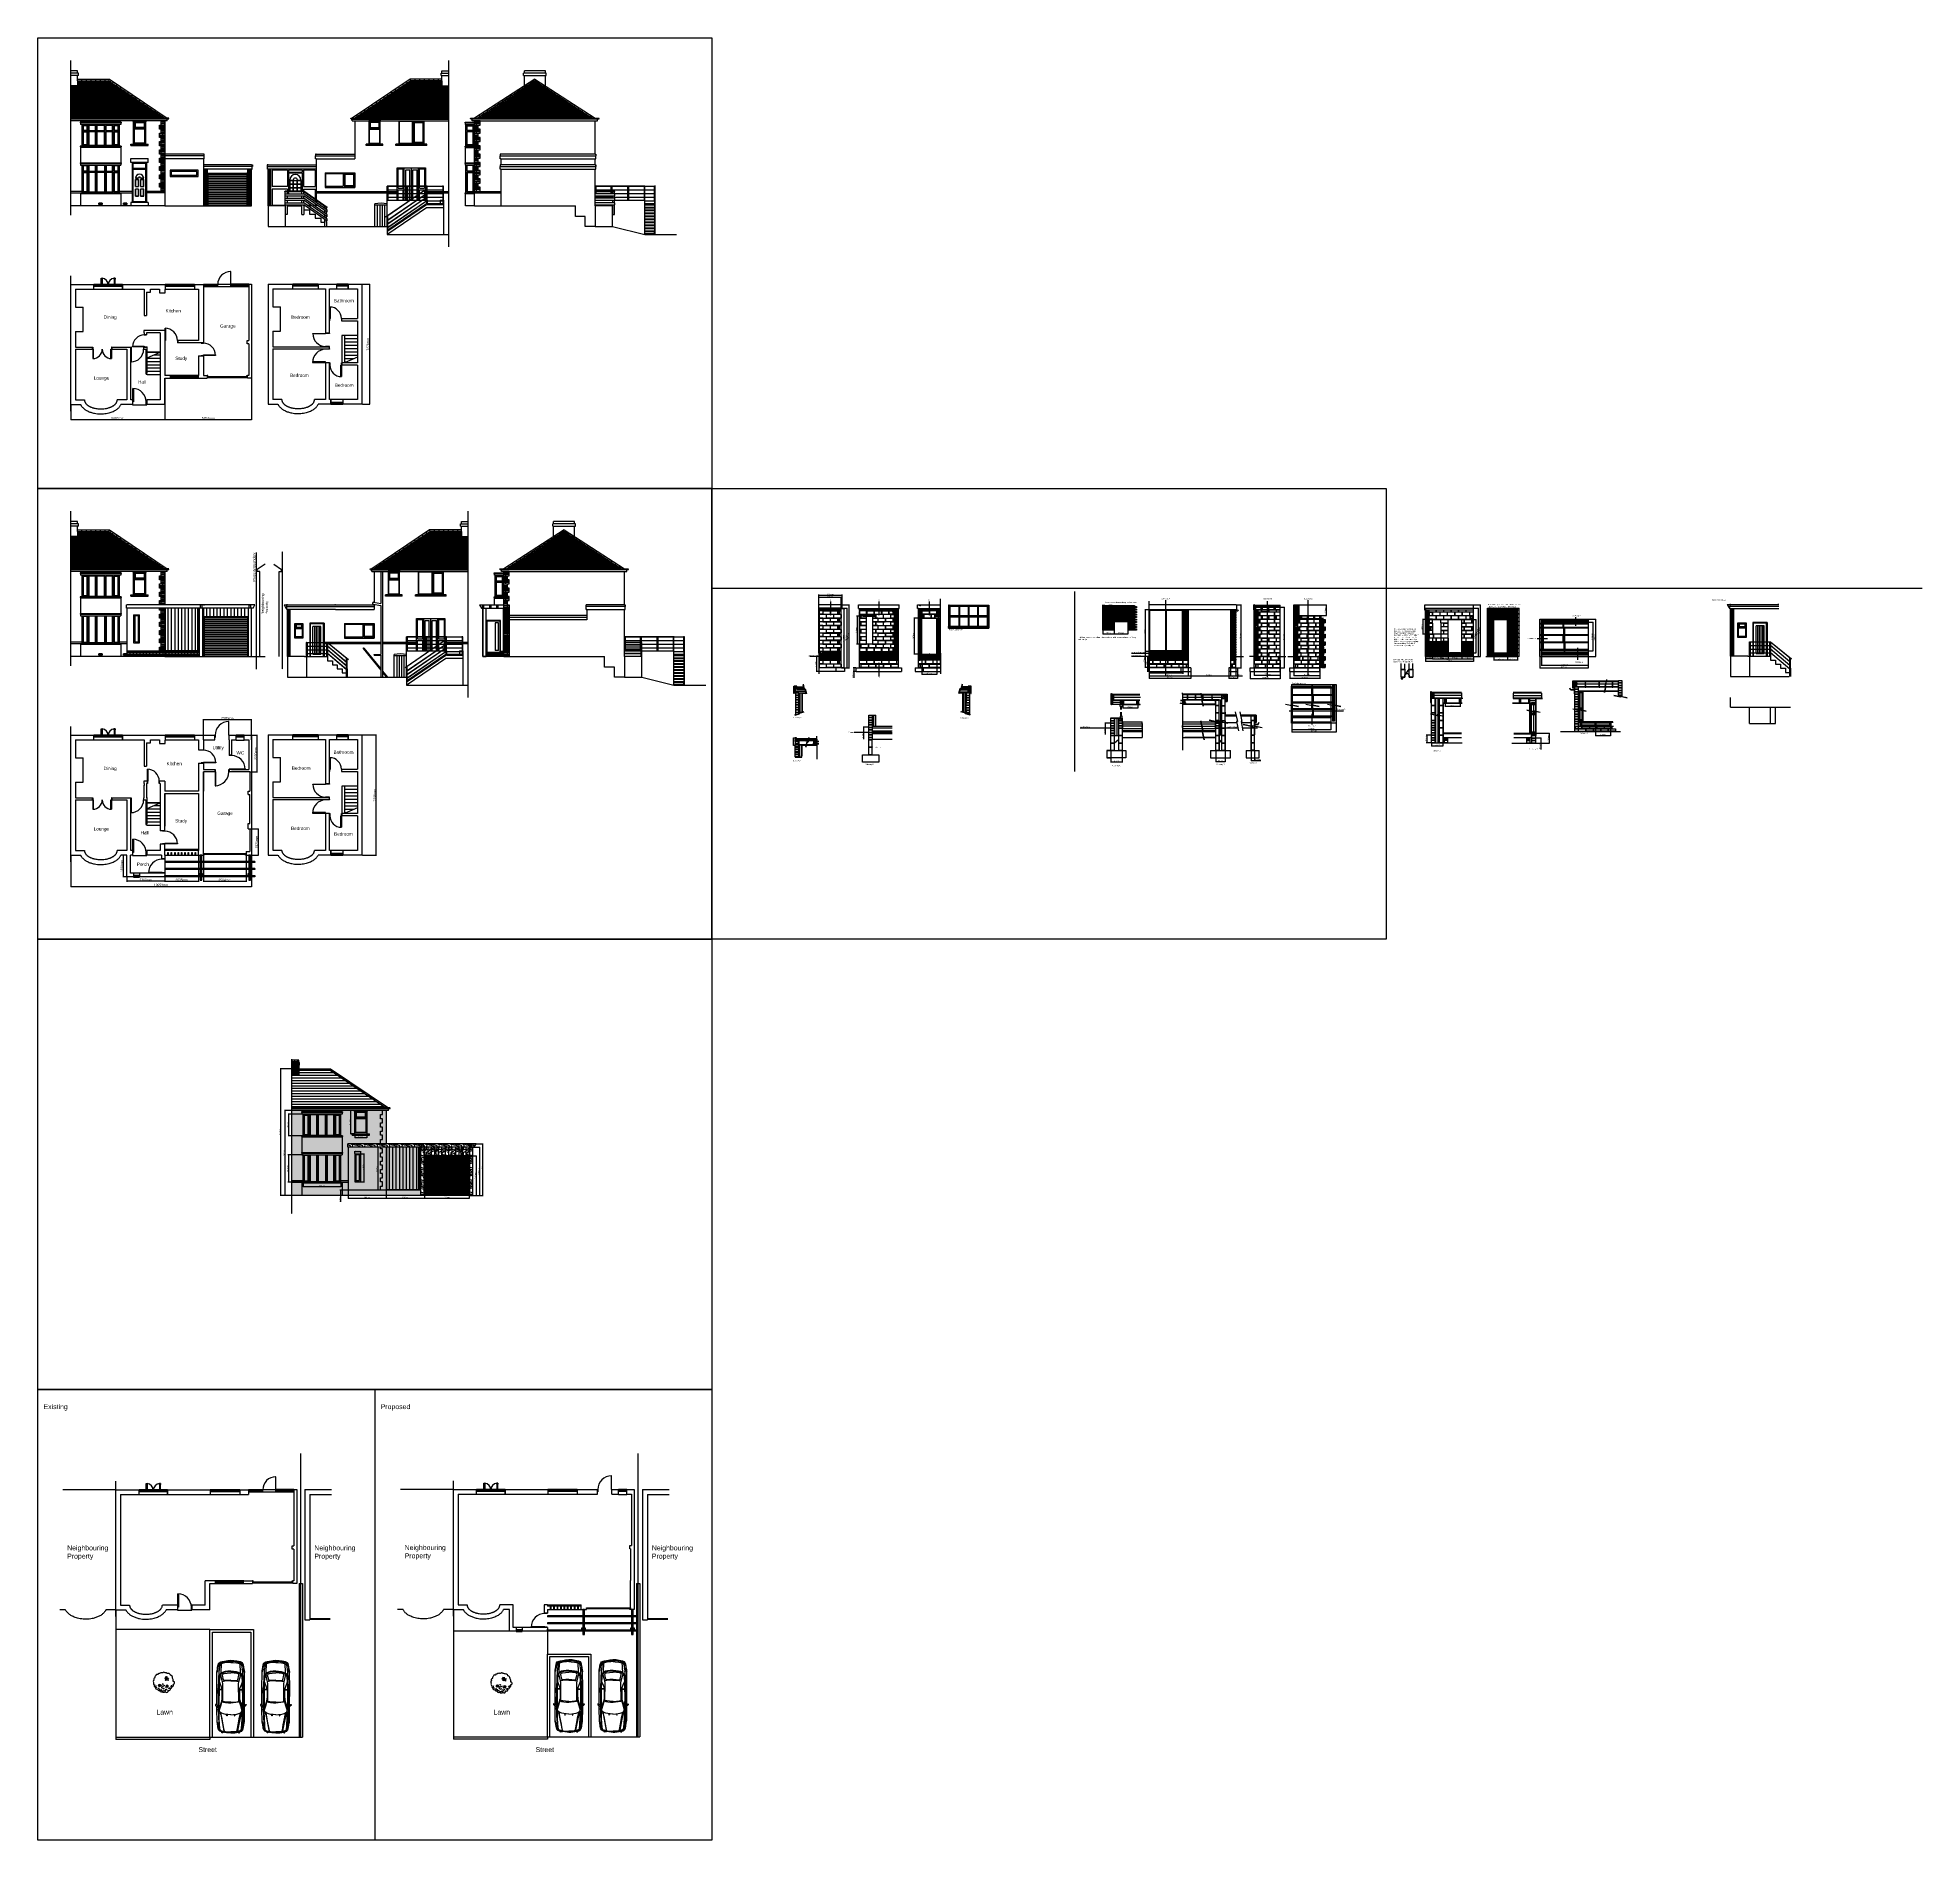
# Model space of a CAD drawing. Header units: millimetres. Extents: x -11841 to 102307, y -68819 to 40378.
import ezdxf

# ---------------------------------------------------------------- set-up
doc = ezdxf.new("R2010")
doc.units = ezdxf.units.MM
doc.linetypes.add('ACAD_ISO02W100', pattern=[15, 12, -3])
doc.linetypes.add('CENTER', pattern=[50.8, 31.75, -6.35, 6.35, -6.35])
for name, color, linetype in [('A-Walls', 7, 'Continuous'), ('Dimensions', 7, 'Continuous'), ('Facias', 254, 'Continuous'), ('Gazebo', 254, 'Continuous'), ('Lines', 251, 'Continuous'), ('Louvers', 254, 'Continuous'), ('New', 7, 'Continuous')]:
    doc.layers.add(name, color=color, linetype=linetype)
doc.layers.add('axis', color=40, linetype='CENTER', lineweight=13)
doc.layers.add('Border', color=7, linetype='Continuous', plot=False)
doc.styles.get("Standard").update_dxf_attribs({"font": 'Arial.ttf'})
doc.linetypes.add('BATTING', pattern='A,0.00254,-2.54,[134,ltypeshp.shx,S=2.54,R=0,X=-2.54,Y=0],-5.08,[134,ltypeshp.shx,S=2.54,R=180,X=2.54,Y=0],-2.54', length=10.16254)
doc.dimstyles.new('JRMStyle', dxfattribs={"dimtxt": 3.5, "dimasz": 2.5, "dimexe": 1.25, "dimexo": 0.625, "dimtad": 1, "dimdec": 0, "dimdsep": 46, "dimtxsty": 'Standard', "dimblk": 'ARCHTICK', "dimblk1": 'ARCHTICK', "dimblk2": 'ARCHTICK', "dimcen": 2.5, "dimadec": 0, "dimazin": 0, "dimtfac": 1, "dimtdec": 0, "dimtmove": 0, "dimatfit": 3, "dimldrblk": 'ARCHTICK', "dimfxl": 1, "dimarcsym": 0})
pattern_1 = [(0, (0, 547.99), (81.28, 81.28), [158.75, -3.81]), (0, (-81.28, 551.8), (81.28, 81.28), [158.75, -3.81]), (90, (0, 547.99), (-81.28, 81.28), [-85.09, 77.47]), (90, (-3.81, 547.99), (-81.28, 81.28), [-85.09, 77.47])]
pattern_2 = [(14.0362, (0, 743), (7e-07, 750), [123.693, -2968.636]), (14.0362, (750, 743), (7e-07, 750), [123.693, -2968.636]), (14.0362, (1500, 743), (7e-07, 750), [123.693, -2968.636]), (14.0362, (2250, 743), (7e-07, 750), [123.693, -2968.636]), (18.435, (120, 773), (1e-06, 750), [142.302, -2229.406]), (18.435, (870, 773), (1e-06, 750), [142.302, -2229.406]), (18.435, (1620, 773), (1e-06, 750), [142.302, -2229.406]), (21.8014, (255, 818), (-2e-05, 750), [80.78, -3958.096]), (21.8014, (1005, 818), (-2e-05, 750), [80.78, -3958.096]), (21.8014, (1755, 818), (-2e-05, 750), [80.78, -3958.096]), (21.8014, (2505, 818), (-2e-05, 750), [80.78, -3958.096]), (21.8014, (3255, 818), (-2e-05, 750), [80.78, -3958.096]), (63.435, (330, 848), (-1e-05, 750), [33.541, -1643.51]), (90, (345, 878), (-750, 5e-14), [30, -720]), (153.435, (345, 908), (4e-05, 750), [33.54, -1643.51]), (153.435, (1095, 908), (4e-05, 750), [33.54, -1643.51]), (90, (315, 923), (-750, 5e-14), [30, -720]), (45, (315, 953), (5e-14, 750), [21.213, -1039.447]), (45, (330, 968), (5e-14, 750), [21.213, -1039.447]), (90, (345, 983), (-750, 5e-14), [15, -735]), (146.31, (345, 998), (-4e-05, 750), [54.083, -2650.08]), (146.31, (1095, 998), (-4e-05, 750), [54.083, -2650.08]), (146.31, (1845, 998), (-4e-05, 750), [54.083, -2650.08]), (168.69, (300, 1028), (-8e-05, 750), [76.485, -3747.78]), (168.69, (1050, 1028), (-8e-05, 750), [76.485, -3747.78]), (168.69, (1800, 1028), (-8e-05, 750), [76.485, -3747.78]), (168.69, (2550, 1028), (-8e-05, 750), [76.485, -3747.78]), (168.69, (3300, 1028), (-8e-05, 750), [76.485, -3747.78]), (171.87, (225, 1043), (8e-05, 750), [106.07, -5197.23]), (171.87, (975, 1043), (8e-05, 750), [106.07, -5197.23]), (171.87, (1725, 1043), (8e-05, 750), [106.07, -5197.23]), (171.87, (2475, 1043), (8e-05, 750), [106.07, -5197.23]), (171.87, (3225, 1043), (8e-05, 750), [106.07, -5197.23]), (171.87, (3975, 1043), (8e-05, 750), [106.07, -5197.23]), (171.87, (4725, 1043), (8e-05, 750), [106.07, -5197.23]), (172.875, (120, 1058), (-7e-06, 750), [120.93, -5925.76]), (172.875, (870, 1058), (-7e-06, 750), [120.93, -5925.76]), (172.875, (1620, 1058), (-7e-06, 750), [120.93, -5925.76]), (172.875, (2370, 1058), (-7e-06, 750), [120.93, -5925.76]), (172.875, (3120, 1058), (-7e-06, 750), [120.93, -5925.76]), (172.875, (3870, 1058), (-7e-06, 750), [120.93, -5925.76]), (172.875, (4620, 1058), (-7e-06, 750), [120.93, -5925.76]), (172.875, (5370, 1058), (-7e-06, 750), [120.93, -5925.76]), (20.8545, (0, 638), (-4e-06, 750), [337.08, -16517.07]), (20.8545, (750, 638), (-4e-06, 750), [337.08, -16517.07]), (20.8545, (1500, 638), (-4e-06, 750), [337.08, -16517.07]), (20.8545, (2250, 638), (-4e-06, 750), [337.08, -16517.07]), (20.8545, (3000, 638), (-4e-06, 750), [337.08, -16517.07]), (20.8545, (3750, 638), (-4e-06, 750), [337.08, -16517.07]), (20.8545, (4500, 638), (-4e-06, 750), [337.08, -16517.07]), (20.8545, (5250, 638), (-4e-06, 750), [337.08, -16517.07]), (20.8545, (6000, 638), (-4e-06, 750), [337.08, -16517.07]), (20.8545, (6750, 638), (-4e-06, 750), [337.08, -16517.07]), (20.8545, (7500, 638), (-4e-06, 750), [337.08, -16517.07]), (20.8545, (8250, 638), (-4e-06, 750), [337.08, -16517.07]), (20.8545, (9000, 638), (-4e-06, 750), [337.08, -16517.07]), (20.8545, (9750, 638), (-4e-06, 750), [337.08, -16517.07]), (20.8545, (10500, 638), (-4e-06, 750), [337.08, -16517.07]), (20.8545, (11250, 638), (-4e-06, 750), [337.08, -16517.07]), (20.8545, (12000, 638), (-4e-06, 750), [337.08, -16517.07]), (20.8545, (12750, 638), (-4e-06, 750), [337.08, -16517.07]), (20.8545, (13500, 638), (-4e-06, 750), [337.08, -16517.07]), (20.8545, (14250, 638), (-4e-06, 750), [337.08, -16517.07]), (20.8545, (15000, 638), (-4e-06, 750), [337.08, -16517.07]), (23.9625, (315, 758), (-3e-05, 750), [147.73, -7238.91]), (23.9625, (1065, 758), (-3e-05, 750), [147.73, -7238.91]), (23.9625, (1815, 758), (-3e-05, 750), [147.73, -7238.91]), (23.9625, (2565, 758), (-3e-05, 750), [147.73, -7238.91]), (23.9625, (3315, 758), (-3e-05, 750), [147.73, -7238.91]), (23.9625, (4065, 758), (-3e-05, 750), [147.73, -7238.91]), (23.9625, (4815, 758), (-3e-05, 750), [147.73, -7238.91]), (23.9625, (5565, 758), (-3e-05, 750), [147.73, -7238.91]), (23.9625, (6315, 758), (-3e-05, 750), [147.73, -7238.91]), (63.435, (450, 818), (-1e-05, 750), [33.541, -1643.51]), (108.43495, (465, 848), (-3e-05, 750), [47.434, -2324.274]), (108.43495, (450, 893), (-3e-05, 750), [47.434, -2324.274]), (45, (435, 938), (5e-14, 750), [63.64, -997.02]), (71.56505, (480, 983), (2e-05, 750), [47.434, -2324.274]), (135, (495, 1028), (5e-14, 750), [42.426, -1018.234]), (143.13, (465, 1058), (-2e-06, 750), [75, -3675]), (143.13, (1215, 1058), (-2e-06, 750), [75, -3675]), (143.13, (1965, 1058), (-2e-06, 750), [75, -3675]), (143.13, (2715, 1058), (-2e-06, 750), [75, -3675]), (170.5377, (405, 1103), (8e-05, 750), [91.24, -4470.83]), (170.5377, (1155, 1103), (8e-05, 750), [91.24, -4470.83]), (170.5377, (1905, 1103), (8e-05, 750), [91.24, -4470.83]), (170.5377, (2655, 1103), (8e-05, 750), [91.24, -4470.83]), (170.5377, (3405, 1103), (8e-05, 750), [91.24, -4470.83]), (170.5377, (4155, 1103), (8e-05, 750), [91.24, -4470.83]), (161.565, (315, 1118), (5e-05, 750), [142.302, -2229.406]), (161.565, (1065, 1118), (5e-05, 750), [142.302, -2229.406]), (161.565, (1815, 1118), (5e-05, 750), [142.302, -2229.406]), (170.5377, (180, 1163), (8e-05, 750), [182.48, -4379.59]), (170.5377, (930, 1163), (8e-05, 750), [182.48, -4379.59]), (170.5377, (1680, 1163), (8e-05, 750), [182.48, -4379.59]), (170.5377, (2430, 1163), (8e-05, 750), [182.48, -4379.59]), (170.5377, (3180, 1163), (8e-05, 750), [182.48, -4379.59]), (170.5377, (3930, 1163), (8e-05, 750), [182.48, -4379.59]), (116.565, (300, 563), (-4e-05, 750), [33.541, -1643.51]), (135, (285, 593), (5e-14, 750), [42.426, -1018.234]), (63.435, (255, 623), (-1e-05, 750), [33.541, -1643.51]), (33.69, (270, 653), (3e-05, 750), [108.167, -2595.997]), (33.69, (1020, 653), (3e-05, 750), [108.167, -2595.997]), (33.69, (1770, 653), (3e-05, 750), [108.167, -2595.997]), (26.565, (360, 713), (1e-05, 750), [134.164, -1542.887]), (26.565, (1110, 713), (1e-05, 750), [134.164, -1542.887]), (15.9454, (480, 773), (-1e-06, 750), [109.2, -5350.88]), (15.9454, (1230, 773), (-1e-06, 750), [109.2, -5350.88]), (15.9454, (1980, 773), (-1e-06, 750), [109.2, -5350.88]), (15.9454, (2730, 773), (-1e-06, 750), [109.2, -5350.88]), (15.9454, (3480, 773), (-1e-06, 750), [109.2, -5350.88]), (15.9454, (4230, 773), (-1e-06, 750), [109.2, -5350.88]), (15.9454, (4980, 773), (-1e-06, 750), [109.2, -5350.88]), (8.13, (585, 803), (2e-06, 750), [106.07, -5197.23]), (8.13, (1335, 803), (2e-06, 750), [106.07, -5197.23]), (8.13, (2085, 803), (2e-06, 750), [106.07, -5197.23]), (8.13, (2835, 803), (2e-06, 750), [106.07, -5197.23]), (8.13, (3585, 803), (2e-06, 750), [106.07, -5197.23]), (8.13, (4335, 803), (2e-06, 750), [106.07, -5197.23]), (8.13, (5085, 803), (2e-06, 750), [106.07, -5197.23]), (14.0362, (690, 818), (7e-07, 750), [61.847, -3030.48]), (14.0362, (1440, 818), (7e-07, 750), [61.847, -3030.48]), (14.0362, (2190, 818), (7e-07, 750), [61.847, -3030.48]), (14.0362, (2940, 818), (7e-07, 750), [61.847, -3030.48]), (270, (300, 563), (750, 5e-14), [15, -735]), (164.745, (750, 1073), (-2e-05, 750), [171.03, -8380.29]), (164.745, (1500, 1073), (-2e-05, 750), [171.03, -8380.29]), (164.745, (2250, 1073), (-2e-05, 750), [171.03, -8380.29]), (164.745, (3000, 1073), (-2e-05, 750), [171.03, -8380.29]), (164.745, (3750, 1073), (-2e-05, 750), [171.03, -8380.29]), (164.745, (4500, 1073), (-2e-05, 750), [171.03, -8380.29]), (164.745, (5250, 1073), (-2e-05, 750), [171.03, -8380.29]), (164.745, (6000, 1073), (-2e-05, 750), [171.03, -8380.29]), (164.745, (6750, 1073), (-2e-05, 750), [171.03, -8380.29]), (164.745, (7500, 1073), (-2e-05, 750), [171.03, -8380.29]), (164.745, (8250, 1073), (-2e-05, 750), [171.03, -8380.29]), (159.444, (585, 1118), (-8e-05, 750), [128.16, -6279.84]), (159.444, (1335, 1118), (-8e-05, 750), [128.16, -6279.84]), (159.444, (2085, 1118), (-8e-05, 750), [128.16, -6279.84]), (159.444, (2835, 1118), (-8e-05, 750), [128.16, -6279.84]), (159.444, (3585, 1118), (-8e-05, 750), [128.16, -6279.84]), (159.444, (4335, 1118), (-8e-05, 750), [128.16, -6279.84]), (159.444, (5085, 1118), (-8e-05, 750), [128.16, -6279.84]), (159.444, (5835, 1118), (-8e-05, 750), [128.16, -6279.84]), (135, (465, 1163), (5e-14, 750), [42.426, -1018.234]), (90, (435, 1193), (-750, 5e-14), [30, -720]), (63.435, (435, 1223), (-1e-05, 750), [33.541, -1643.51]), (90, (450, 1253), (-750, 5e-14), [30, -720]), (90, (450, 1283), (-750, 5e-14), [15, -735]), (9.4623, (0, 833), (9e-06, 750), [91.24, -4470.83]), (9.4623, (750, 833), (9e-06, 750), [91.24, -4470.83]), (9.4623, (1500, 833), (9e-06, 750), [91.24, -4470.83]), (9.4623, (2250, 833), (9e-06, 750), [91.24, -4470.83]), (9.4623, (3000, 833), (9e-06, 750), [91.24, -4470.83]), (9.4623, (3750, 833), (9e-06, 750), [91.24, -4470.83]), (21.8014, (90, 848), (-2e-05, 750), [80.78, -3958.096]), (21.8014, (840, 848), (-2e-05, 750), [80.78, -3958.096]), (21.8014, (1590, 848), (-2e-05, 750), [80.78, -3958.096]), (21.8014, (2340, 848), (-2e-05, 750), [80.78, -3958.096]), (21.8014, (3090, 848), (-2e-05, 750), [80.78, -3958.096]), (45, (165, 878), (5e-14, 750), [42.426, -1018.234]), (108.43495, (195, 908), (-3e-05, 750), [47.434, -2324.274]), (153.435, (180, 953), (4e-05, 750), [67.082, -1609.97]), (153.435, (930, 953), (4e-05, 750), [67.082, -1609.97]), (165.9638, (120, 983), (2e-05, 750), [61.847, -3030.48]), (165.9638, (870, 983), (2e-05, 750), [61.847, -3030.48]), (165.9638, (1620, 983), (2e-05, 750), [61.847, -3030.48]), (165.9638, (2370, 983), (2e-05, 750), [61.847, -3030.48]), (165.9638, (60, 998), (2e-05, 750), [61.847, -3030.48]), (165.9638, (810, 998), (2e-05, 750), [61.847, -3030.48]), (165.9638, (1560, 998), (2e-05, 750), [61.847, -3030.48]), (165.9638, (2310, 998), (2e-05, 750), [61.847, -3030.48]), (158.1986, (750, 1193), (-8e-05, 750), [80.78, -3958.096]), (158.1986, (1500, 1193), (-8e-05, 750), [80.78, -3958.096]), (158.1986, (2250, 1193), (-8e-05, 750), [80.78, -3958.096]), (158.1986, (3000, 1193), (-8e-05, 750), [80.78, -3958.096]), (158.1986, (3750, 1193), (-8e-05, 750), [80.78, -3958.096]), (153.435, (675, 1223), (4e-05, 750), [33.54, -1643.51]), (153.435, (1425, 1223), (4e-05, 750), [33.54, -1643.51]), (135, (645, 1238), (5e-14, 750), [42.426, -1018.234]), (90, (615, 1268), (-750, 5e-14), [15, -735]), (45, (615, 1283), (5e-14, 750), [21.213, -1039.447]), (165.9638, (750, 1013), (2e-05, 750), [123.693, -2968.636]), (165.9638, (1500, 1013), (2e-05, 750), [123.693, -2968.636]), (165.9638, (2250, 1013), (2e-05, 750), [123.693, -2968.636]), (165.9638, (3000, 1013), (2e-05, 750), [123.693, -2968.636]), (161.565, (630, 1043), (5e-05, 750), [94.87, -2276.84]), (161.565, (1380, 1043), (5e-05, 750), [94.87, -2276.84]), (161.565, (2130, 1043), (5e-05, 750), [94.87, -2276.84]), (149.0362, (540, 1073), (5e-05, 750), [87.464, -4285.75]), (149.0362, (1290, 1073), (5e-05, 750), [87.464, -4285.75]), (149.0362, (2040, 1073), (5e-05, 750), [87.464, -4285.75]), (149.0362, (2790, 1073), (5e-05, 750), [87.464, -4285.75]), (149.0362, (3540, 1073), (5e-05, 750), [87.464, -4285.75]), (153.435, (465, 1118), (4e-05, 750), [100.623, -1576.428]), (153.435, (1215, 1118), (4e-05, 750), [100.623, -1576.428]), (135, (375, 1163), (5e-14, 750), [42.426, -1018.234]), (153.435, (345, 1193), (4e-05, 750), [33.54, -1643.51]), (153.435, (1095, 1193), (4e-05, 750), [33.54, -1643.51]), (108.43495, (315, 1208), (-3e-05, 750), [47.434, -2324.274]), (90, (300, 1253), (-750, 5e-14), [45, -705]), (195.9454, (750, 743), (9e-05, 750), [109.2, -5350.88]), (195.9454, (1500, 743), (9e-05, 750), [109.2, -5350.88]), (195.9454, (2250, 743), (9e-05, 750), [109.2, -5350.88]), (195.9454, (3000, 743), (9e-05, 750), [109.2, -5350.88]), (195.9454, (3750, 743), (9e-05, 750), [109.2, -5350.88]), (195.9454, (4500, 743), (9e-05, 750), [109.2, -5350.88]), (195.9454, (5250, 743), (9e-05, 750), [109.2, -5350.88]), (206.565, (645, 713), (-0.0001, 750), [33.54, -1643.51]), (206.565, (1395, 713), (-0.0001, 750), [33.54, -1643.51]), (180, (750, 638), (-9e-14, -750), [30, -720]), (90, (450, 548), (-750, 5e-14), [45, -705]), (45, (450, 593), (5e-14, 750), [21.213, -1039.447]), (45, (465, 608), (5e-14, 750), [42.426, -1018.234]), (0, (495, 638), (0, 750), [45, -705]), (18.435, (540, 638), (1e-06, 750), [47.434, -2324.274]), (18.435, (1290, 638), (1e-06, 750), [47.434, -2324.274]), (18.435, (2040, 638), (1e-06, 750), [47.434, -2324.274]), (90, (585, 653), (-750, 5e-14), [30, -720]), (26.565, (585, 683), (1e-05, 750), [33.54, -1643.51]), (26.565, (1335, 683), (1e-05, 750), [33.54, -1643.51]), (45, (630, 548), (5e-14, 750), [21.213, -1039.447]), (26.565, (645, 563), (1e-05, 750), [33.54, -1643.51]), (26.565, (1395, 563), (1e-05, 750), [33.54, -1643.51]), (26.565, (675, 578), (1e-05, 750), [33.54, -1643.51]), (26.565, (1425, 578), (1e-05, 750), [33.54, -1643.51]), (90, (705, 593), (-750, 5e-14), [15, -735]), (90, (705, 608), (-750, 5e-14), [15, -735]), (45, (705, 623), (5e-14, 750), [21.213, -1039.447])]

# ---------------------------------------------------------------- blocks, each defined once
blk = doc.blocks.new('Window')
for p, q in [((0, 0), (1787, 0)), ((0, 0), (0, -330)), ((0, -40), (1787, -40)), ((0, -120), (1787, -120)), ((1787, -330), (0, -330)), ((30, -40), (30, -120)), ((70, -80), (1717, -80)), ((1787, -40), (1757, -40)), ((1757, -40), (1757, -120)), ((1787, 0), (1787, -330))]:
    blk.add_line(p, q)
for points in [[(30, -60), (1757, -60), (1757, -100), (30, -100)], [(30, -60), (70, -60), (70, -100), (30, -100)], [(1757, -60), (1717, -60), (1717, -100), (1757, -100)]]:
    blk.add_lwpolyline(points, close=True)
blk = doc.blocks.new('_ArchTick')
at = {"color": 0, "linetype": 'ByBlock', "const_width": 0.15}
blk.add_lwpolyline([(-0.5, -0.5), (0.5, 0.5)], dxfattribs=at)
blk = doc.blocks.new('*D9')
at = {"layer": 'Defpoints', "color": 0, "transparency": 16777216}
for p in [(4246, -28956), (6519, -28956), (6519, -29206)]:
    blk.add_point(p, dxfattribs=at)
at = {"layer": 'Dimensions', "color": 0, "lineweight": -2, "transparency": 16777216}
for p, q in [((4246, -28969), (4246, -29231)), ((4246, -29206), (6519, -29206)), ((6519, -28969), (6519, -29231))]:
    blk.add_line(p, q, dxfattribs=at)
at = {"layer": 'Dimensions', "color": 0, "lineweight": -2, "transparency": 16777216, "xscale": 50, "yscale": 50, "zscale": 50, "rotation": 180}
blk.add_blockref('_ArchTick', (4246, -29206), dxfattribs=at)
at = {"layer": 'Dimensions', "color": 0, "lineweight": -2, "transparency": 16777216, "xscale": 50, "yscale": 50, "zscale": 50}
blk.add_blockref('_ArchTick', (6519, -29206), dxfattribs=at)
at = {"layer": 'Dimensions', "color": 0, "transparency": 16777216, "insert": (5382, -29158), "char_height": 70, "attachment_point": 5}
blk.add_mtext('2272mm', dxfattribs=at)
blk = doc.blocks.new('*D10')
at = {"layer": 'Defpoints', "color": 0, "transparency": 16777216}
for p in [(7728, -27228), (7728, -28928), (7919, -28928)]:
    blk.add_point(p, dxfattribs=at)
at = {"layer": 'Dimensions', "color": 0, "lineweight": -2, "transparency": 16777216}
for p, q in [((7740, -27228), (7944, -27228)), ((7919, -27228), (7919, -28928)), ((7740, -28928), (7944, -28928))]:
    blk.add_line(p, q, dxfattribs=at)
at = {"layer": 'Dimensions', "color": 0, "lineweight": -2, "transparency": 16777216, "xscale": 50, "yscale": 50, "zscale": 50}
for p, rotation in [((7919, -27228), 90), ((7919, -28928), 270)]:
    blk.add_blockref('_ArchTick', p, dxfattribs=dict(at, rotation=rotation))
at = {"layer": 'Dimensions', "color": 0, "transparency": 16777216, "insert": (7871, -28078), "char_height": 70, "attachment_point": 5, "rotation": 90}
blk.add_mtext('1700mm', dxfattribs=at)
blk = doc.blocks.new('*D11')
at = {"layer": 'Defpoints', "color": 0, "transparency": 16777216}
for p in [(7368, -27228), (7728, -27102), (7728, -27228)]:
    blk.add_point(p, dxfattribs=at)
at = {"layer": 'Dimensions', "color": 0, "lineweight": -2, "transparency": 16777216}
for p, q in [((7368, -27216), (7368, -27077)), ((7368, -27102), (7728, -27102)), ((7728, -27216), (7728, -27077))]:
    blk.add_line(p, q, dxfattribs=at)
at = {"layer": 'Dimensions', "color": 0, "lineweight": -2, "transparency": 16777216, "xscale": 50, "yscale": 50, "zscale": 50, "rotation": 180}
blk.add_blockref('_ArchTick', (7368, -27102), dxfattribs=at)
at = {"layer": 'Dimensions', "color": 0, "lineweight": -2, "transparency": 16777216, "xscale": 50, "yscale": 50, "zscale": 50}
blk.add_blockref('_ArchTick', (7728, -27102), dxfattribs=at)
at = {"layer": 'Dimensions', "color": 0, "transparency": 16777216, "insert": (7548, -27054), "char_height": 70, "attachment_point": 5}
blk.add_mtext('360mm', dxfattribs=at)
blk = doc.blocks.new('*D12')
at = {"layer": 'Defpoints', "color": 0, "transparency": 16777216}
for p in [(7368, -26016), (8088, -26016), (8088, -26244)]:
    blk.add_point(p, dxfattribs=at)
at = {"layer": 'Dimensions', "color": 0, "lineweight": -2, "transparency": 16777216}
for p, q in [((7368, -26029), (7368, -26269)), ((7368, -26244), (8088, -26244)), ((8088, -26029), (8088, -26269))]:
    blk.add_line(p, q, dxfattribs=at)
at = {"layer": 'Dimensions', "color": 0, "lineweight": -2, "transparency": 16777216, "xscale": 50, "yscale": 50, "zscale": 50, "rotation": 180}
blk.add_blockref('_ArchTick', (7368, -26244), dxfattribs=at)
at = {"layer": 'Dimensions', "color": 0, "lineweight": -2, "transparency": 16777216, "xscale": 50, "yscale": 50, "zscale": 50}
blk.add_blockref('_ArchTick', (8088, -26244), dxfattribs=at)
at = {"layer": 'Dimensions', "color": 0, "transparency": 16777216, "insert": (7728, -26195), "char_height": 70, "attachment_point": 5}
blk.add_mtext('720mm', dxfattribs=at)
blk = doc.blocks.new('*D13')
at = {"layer": 'Defpoints', "color": 0, "transparency": 16777216}
for p in [(7368, -24611), (7113, -26016), (7368, -26016)]:
    blk.add_point(p, dxfattribs=at)
at = {"layer": 'Dimensions', "color": 0, "lineweight": -2, "transparency": 16777216}
for p, q in [((7355, -24611), (7088, -24611)), ((7113, -24611), (7113, -26016)), ((7355, -26016), (7088, -26016))]:
    blk.add_line(p, q, dxfattribs=at)
at = {"layer": 'Dimensions', "color": 0, "lineweight": -2, "transparency": 16777216, "xscale": 50, "yscale": 50, "zscale": 50}
for p, rotation in [((7113, -24611), 90), ((7113, -26016), 270)]:
    blk.add_blockref('_ArchTick', p, dxfattribs=dict(at, rotation=rotation))
at = {"layer": 'Dimensions', "color": 0, "transparency": 16777216, "insert": (7065, -25314), "char_height": 70, "attachment_point": 5, "rotation": 90}
blk.add_mtext('1405mm', dxfattribs=at)
blk = doc.blocks.new('*D14')
at = {"layer": 'Defpoints', "color": 0, "transparency": 16777216}
for p in [(3559, -22076), (2872, -29756), (3559, -29756)]:
    blk.add_point(p, dxfattribs=at)
at = {"layer": 'Dimensions', "color": 0, "lineweight": -2, "transparency": 16777216}
for p, q in [((3546, -22076), (2847, -22076)), ((2872, -22076), (2872, -29756)), ((3546, -29756), (2847, -29756))]:
    blk.add_line(p, q, dxfattribs=at)
at = {"layer": 'Dimensions', "color": 0, "lineweight": -2, "transparency": 16777216, "xscale": 50, "yscale": 50, "zscale": 50}
for p, rotation in [((2872, -22076), 90), ((2872, -29756), 270)]:
    blk.add_blockref('_ArchTick', p, dxfattribs=dict(at, rotation=rotation))
at = {"layer": 'Dimensions', "color": 0, "transparency": 16777216, "insert": (2824, -25916), "char_height": 70, "attachment_point": 5, "rotation": 90}
blk.add_mtext('7680mm', dxfattribs=at)
blk = doc.blocks.new('*D15')
at = {"layer": 'Defpoints', "color": 0, "transparency": 16777216}
for p in [(3559, -24611), (3126, -29756), (3559, -29756)]:
    blk.add_point(p, dxfattribs=at)
at = {"layer": 'Dimensions', "color": 0, "lineweight": -2, "transparency": 16777216}
for p, q in [((3546, -24611), (3101, -24611)), ((3126, -24611), (3126, -29756)), ((3546, -29756), (3101, -29756))]:
    blk.add_line(p, q, dxfattribs=at)
at = {"layer": 'Dimensions', "color": 0, "lineweight": -2, "transparency": 16777216, "xscale": 50, "yscale": 50, "zscale": 50}
for p, rotation in [((3126, -24611), 90), ((3126, -29756), 270)]:
    blk.add_blockref('_ArchTick', p, dxfattribs=dict(at, rotation=rotation))
at = {"layer": 'Dimensions', "color": 0, "transparency": 16777216, "insert": (3078, -27184), "char_height": 70, "attachment_point": 5, "rotation": 90}
blk.add_mtext('5145mm', dxfattribs=at)
blk = doc.blocks.new('*D16')
at = {"layer": 'Defpoints', "color": 0, "transparency": 16777216}
for p in [(14512, -26828), (14512, -29756), (14913, -29756)]:
    blk.add_point(p, dxfattribs=at)
at = {"layer": 'Dimensions', "color": 0, "lineweight": -2, "transparency": 16777216}
for p, q in [((14524, -26828), (14938, -26828)), ((14913, -26828), (14913, -29756)), ((14524, -29756), (14938, -29756))]:
    blk.add_line(p, q, dxfattribs=at)
at = {"layer": 'Dimensions', "color": 0, "lineweight": -2, "transparency": 16777216, "xscale": 50, "yscale": 50, "zscale": 50}
for p, rotation in [((14913, -26828), 90), ((14913, -29756), 270)]:
    blk.add_blockref('_ArchTick', p, dxfattribs=dict(at, rotation=rotation))
at = {"layer": 'Dimensions', "color": 0, "transparency": 16777216, "insert": (14864, -28292), "char_height": 70, "attachment_point": 5, "rotation": 90}
blk.add_mtext('2928mm', dxfattribs=at)
blk = doc.blocks.new('*D17')
at = {"layer": 'Defpoints', "color": 0, "transparency": 16777216}
for p in [(14297, -27356), (14297, -29756), (14718, -29756)]:
    blk.add_point(p, dxfattribs=at)
at = {"layer": 'Dimensions', "color": 0, "lineweight": -2, "transparency": 16777216}
for p, q in [((14309, -27356), (14743, -27356)), ((14718, -27356), (14718, -29756)), ((14309, -29756), (14743, -29756))]:
    blk.add_line(p, q, dxfattribs=at)
at = {"layer": 'Dimensions', "color": 0, "lineweight": -2, "transparency": 16777216, "xscale": 50, "yscale": 50, "zscale": 50}
for p, rotation in [((14718, -27356), 90), ((14718, -29756), 270)]:
    blk.add_blockref('_ArchTick', p, dxfattribs=dict(at, rotation=rotation))
at = {"layer": 'Dimensions', "color": 0, "transparency": 16777216, "insert": (14670, -28556), "char_height": 70, "attachment_point": 5, "rotation": 90}
blk.add_mtext('2400mm', dxfattribs=at)
blk = doc.blocks.new('*D18')
at = {"layer": 'Defpoints', "color": 0, "transparency": 16777216}
for p in [(14512, -26628), (15125, -26628), (14512, -29756)]:
    blk.add_point(p, dxfattribs=at)
at = {"layer": 'Dimensions', "color": 0, "lineweight": -2, "transparency": 16777216}
for p, q in [((14524, -26628), (15150, -26628)), ((15125, -29756), (15125, -26628)), ((14524, -29756), (15150, -29756))]:
    blk.add_line(p, q, dxfattribs=at)
at = {"layer": 'Dimensions', "color": 0, "lineweight": -2, "transparency": 16777216, "xscale": 50, "yscale": 50, "zscale": 50}
for p, rotation in [((15125, -26628), 90), ((15125, -29756), 270)]:
    blk.add_blockref('_ArchTick', p, dxfattribs=dict(at, rotation=rotation))
at = {"layer": 'Dimensions', "color": 0, "transparency": 16777216, "insert": (15077, -28192), "char_height": 70, "attachment_point": 5, "rotation": 90}
blk.add_mtext('3128mm', dxfattribs=at)
blk = doc.blocks.new('*D19')
at = {"layer": 'Defpoints', "color": 0, "transparency": 16777216}
for p in [(9258, -26828), (8755, -29436), (9258, -29436)]:
    blk.add_point(p, dxfattribs=at)
at = {"layer": 'Dimensions', "color": 0, "lineweight": -2, "transparency": 16777216}
for p, q in [((9245, -26828), (8730, -26828)), ((8755, -26828), (8755, -29436)), ((9245, -29436), (8730, -29436))]:
    blk.add_line(p, q, dxfattribs=at)
at = {"layer": 'Dimensions', "color": 0, "lineweight": -2, "transparency": 16777216, "xscale": 50, "yscale": 50, "zscale": 50}
for p, rotation in [((8755, -26828), 90), ((8755, -29436), 270)]:
    blk.add_blockref('_ArchTick', p, dxfattribs=dict(at, rotation=rotation))
at = {"layer": 'Dimensions', "color": 0, "transparency": 16777216, "insert": (8707, -28132), "char_height": 70, "attachment_point": 5, "rotation": 90}
blk.add_mtext('2608mm', dxfattribs=at)
blk = doc.blocks.new('*D20')
at = {"layer": 'Defpoints', "color": 0, "transparency": 16777216}
for p in [(6958, -29436), (6491, -29756), (6958, -29756)]:
    blk.add_point(p, dxfattribs=at)
at = {"layer": 'Dimensions', "color": 0, "lineweight": -2, "transparency": 16777216}
for p, q in [((6945, -29436), (6466, -29436)), ((6491, -29436), (6491, -29756)), ((6945, -29756), (6466, -29756)), ((6491, -29756), (6491, -30147))]:
    blk.add_line(p, q, dxfattribs=at)
at = {"layer": 'Dimensions', "color": 0, "lineweight": -2, "transparency": 16777216, "xscale": 50, "yscale": 50, "zscale": 50}
for p, rotation in [((6491, -29436), 90), ((6491, -29756), 270)]:
    blk.add_blockref('_ArchTick', p, dxfattribs=dict(at, rotation=rotation))
at = {"layer": 'Dimensions', "color": 0, "transparency": 16777216, "insert": (6442, -29977), "char_height": 70, "attachment_point": 5, "rotation": 90}
blk.add_mtext('320mm', dxfattribs=at)
blk = doc.blocks.new('*D21')
at = {"layer": 'Defpoints', "color": 0, "transparency": 16777216}
for p in [(11592, -29756), (14297, -29756), (14297, -29913)]:
    blk.add_point(p, dxfattribs=at)
at = {"layer": 'Dimensions', "color": 0, "lineweight": -2, "transparency": 16777216}
for p, q in [((11592, -29769), (11592, -29938)), ((11592, -29913), (14297, -29913)), ((14297, -29769), (14297, -29938))]:
    blk.add_line(p, q, dxfattribs=at)
at = {"layer": 'Dimensions', "color": 0, "lineweight": -2, "transparency": 16777216, "xscale": 50, "yscale": 50, "zscale": 50, "rotation": 180}
blk.add_blockref('_ArchTick', (11592, -29913), dxfattribs=at)
at = {"layer": 'Dimensions', "color": 0, "lineweight": -2, "transparency": 16777216, "xscale": 50, "yscale": 50, "zscale": 50}
blk.add_blockref('_ArchTick', (14297, -29913), dxfattribs=at)
at = {"layer": 'Dimensions', "color": 0, "transparency": 16777216, "insert": (12944, -29865), "char_height": 70, "attachment_point": 5}
blk.add_mtext('2705mm', dxfattribs=at)
blk = doc.blocks.new('*D22')
at = {"layer": 'Defpoints', "color": 0, "transparency": 16777216}
for p in [(4246, -24826), (3347, -26146), (4246, -26146)]:
    blk.add_point(p, dxfattribs=at)
at = {"layer": 'Dimensions', "color": 0, "lineweight": -2, "transparency": 16777216}
for p, q in [((4234, -24826), (3322, -24826)), ((3347, -24826), (3347, -26146)), ((4234, -26146), (3322, -26146))]:
    blk.add_line(p, q, dxfattribs=at)
at = {"layer": 'Dimensions', "color": 0, "lineweight": -2, "transparency": 16777216, "xscale": 50, "yscale": 50, "zscale": 50}
for p, rotation in [((3347, -24826), 90), ((3347, -26146), 270)]:
    blk.add_blockref('_ArchTick', p, dxfattribs=dict(at, rotation=rotation))
at = {"layer": 'Dimensions', "color": 0, "transparency": 16777216, "insert": (3298, -25486), "char_height": 70, "attachment_point": 5, "rotation": 90}
blk.add_mtext('1320mm', dxfattribs=at)
blk = doc.blocks.new('*D23')
at = {"layer": 'Defpoints', "color": 0, "transparency": 16777216}
for p in [(4246, -27286), (3341, -28956), (4246, -28956)]:
    blk.add_point(p, dxfattribs=at)
at = {"layer": 'Dimensions', "color": 0, "lineweight": -2, "transparency": 16777216}
for p, q in [((4234, -27286), (3316, -27286)), ((3341, -27286), (3341, -28956)), ((4234, -28956), (3316, -28956))]:
    blk.add_line(p, q, dxfattribs=at)
at = {"layer": 'Dimensions', "color": 0, "lineweight": -2, "transparency": 16777216, "xscale": 50, "yscale": 50, "zscale": 50}
for p, rotation in [((3341, -27286), 90), ((3341, -28956), 270)]:
    blk.add_blockref('_ArchTick', p, dxfattribs=dict(at, rotation=rotation))
at = {"layer": 'Dimensions', "color": 0, "transparency": 16777216, "insert": (3293, -28121), "char_height": 70, "attachment_point": 5, "rotation": 90}
blk.add_mtext('1670mm', dxfattribs=at)
blk = doc.blocks.new('*D24')
at = {"layer": 'Defpoints', "color": 0, "transparency": 16777216}
for p in [(6958, -29756), (9258, -29756), (9258, -29913)]:
    blk.add_point(p, dxfattribs=at)
at = {"layer": 'Dimensions', "color": 0, "lineweight": -2, "transparency": 16777216}
for p, q in [((6958, -29769), (6958, -29938)), ((6958, -29913), (9258, -29913)), ((9258, -29769), (9258, -29938))]:
    blk.add_line(p, q, dxfattribs=at)
at = {"layer": 'Dimensions', "color": 0, "lineweight": -2, "transparency": 16777216, "xscale": 50, "yscale": 50, "zscale": 50, "rotation": 180}
blk.add_blockref('_ArchTick', (6958, -29913), dxfattribs=at)
at = {"layer": 'Dimensions', "color": 0, "lineweight": -2, "transparency": 16777216, "xscale": 50, "yscale": 50, "zscale": 50}
blk.add_blockref('_ArchTick', (9258, -29913), dxfattribs=at)
at = {"layer": 'Dimensions', "color": 0, "transparency": 16777216, "insert": (8108, -29865), "char_height": 70, "attachment_point": 5}
blk.add_mtext('2300mm', dxfattribs=at)
blk = doc.blocks.new('A$C25803E90')
for p, q in [((79, 1304), (108, 1317)), ((1600, 1631), (1620, 1583)), ((2602, 1463), (2618, 1637)), ((3624, 1513), (4253, 1489)), ((4312, 1240), (4334, 1240)), ((79, 552), (108, 539)), ((1600, 225), (1620, 273)), ((2602, 393), (2618, 219)), ((3624, 343), (4253, 366)), ((4312, 616), (4334, 616))]:
    blk.add_line(p, q)
for points in [[(0, 928), (4, 1038), (17, 1177), (59, 1405), (5, 1405), (16, 1461), (73, 1467), (90, 1537), (110, 1591), (142, 1623), (199, 1660), (264, 1684), (369, 1703), (592, 1734), (638, 1749), (703, 1756), (725, 1756), (1393, 1767), (1609, 1767)], [(26, 929), (28, 998), (32, 1068), (49, 1215), (63, 1266), (80, 1283), (87, 1275), (87, 1253), (74, 1141), (65, 1040), (62, 978), (63, 931)], [(256, 1677), (262, 1672), (253, 1661), (198, 1637), (157, 1607), (126, 1570), (106, 1528), (88, 1466), (73, 1467), (90, 1467), (74, 1406), (59, 1406), (74, 1405), (56, 1313), (48, 1292), (35, 1273)], [(62, 1262), (69, 1280), (81, 1293), (173, 1325), (495, 1382), (952, 1468), (1117, 1501), (1175, 1525), (1226, 1563), (1256, 1596), (1296, 1617)], [(78, 1292), (72, 1302), (88, 1412), (101, 1463), (119, 1529), (148, 1582), (184, 1615), (249, 1650), (279, 1657), (262, 1632), (226, 1604)], [(1502, 1688), (974, 1677), (565, 1648), (359, 1626), (238, 1608), (199, 1592), (168, 1557), (138, 1492), (115, 1370), (107, 1303)], [(1172, 1567), (1108, 1533), (1024, 1511), (123, 1338)], [(179, 1567), (483, 1599), (890, 1620), (1272, 1627), (1304, 1620), (1322, 1611)], [(278, 1656), (380, 1679), (504, 1692), (565, 1702), (615, 1715), (644, 1735), (670, 1744), (719, 1752)], [(1070, 1147), (1035, 1151), (1034, 1169), (1070, 1174), (1070, 1148)], [(1102, 927), (1110, 1097), (1127, 1234), (1158, 1364), (1201, 1476), (1240, 1540), (1281, 1586), (1333, 1614), (1394, 1610), (1652, 1534), (1945, 1449), (1899, 1463), (1869, 1372), (1845, 1240), (1830, 1070), (1826, 924)], [(1334, 1616), (1394, 1635), (1460, 1639), (1618, 1647), (2145, 1655), (2720, 1647), (3121, 1638), (3389, 1614), (3493, 1586), (3564, 1546), (3627, 1475), (3686, 1334), (3710, 1232), (3730, 1068), (3734, 925)], [(1868, 927), (1875, 1132), (1894, 1297), (1913, 1384), (1929, 1425), (1944, 1451), (1990, 1472), (1636, 1575), (1461, 1628), (1461, 1639), (1462, 1655), (1444, 1689), (1422, 1715), (1396, 1746), (1383, 1767)], [(3709, 927), (3705, 1070), (3691, 1217), (3660, 1349), (3627, 1430), (3570, 1510), (3504, 1560), (3393, 1597), (3270, 1612), (3089, 1625), (2651, 1636), (1834, 1639), (1464, 1630)], [(1558, 1680), (1590, 1691), (1603, 1691), (1632, 1683), (1643, 1680), (1650, 1685), (1729, 1838), (1726, 1847), (1721, 1854), (1695, 1856), (1672, 1852), (1656, 1840), (1630, 1805), (1598, 1747), (1583, 1729), (1574, 1722), (1511, 1695), (1503, 1682), (1503, 1671), (1507, 1663), (1521, 1657), (1580, 1656), (1606, 1662), (1614, 1672), (1618, 1684)], [(4279, 928), (4275, 1068), (4255, 1276), (4228, 1379), (4188, 1499), (4164, 1552), (4107, 1585), (4013, 1600), (3846, 1626), (3702, 1639), (3299, 1661), (2649, 1685), (1655, 1692)], [(1693, 1767), (2695, 1769), (3709, 1762), (3784, 1757), (3851, 1738), (3979, 1722), (4130, 1697), (4204, 1669), (4257, 1632), (4304, 1525), (4354, 1307), (4380, 1126), (4392, 926)], [(1935, 1415), (2979, 1409), (3107, 1428), (3537, 1540)], [(3750, 927), (3743, 1098), (3721, 1261), (3691, 1380), (3647, 1476), (3598, 1540), (3516, 1593), (3426, 1620), (3349, 1628), (3216, 1641), (3115, 1648), (3114, 1636), (2858, 1533), (2683, 1468), (2596, 1459), (2219, 1459), (2043, 1465), (1991, 1472)], [(2417, 1731), (2423, 1719), (2440, 1712), (2466, 1711), (2562, 1711), (2577, 1716), (2585, 1726), (2585, 1733), (2551, 1732), (2547, 1738), (2459, 1737), (2453, 1731), (2417, 1731)], [(2635, 1463), (2652, 1650), (2649, 1673), (2654, 1722), (2658, 1767)], [(3155, 927), (3149, 1136), (3133, 1292), (3116, 1386), (3095, 1427)], [(3192, 926), (3189, 1115), (3177, 1249), (3172, 1297), (3175, 1328), (3193, 1345), (3219, 1358), (3506, 1422), (3547, 1413), (3578, 1379), (3596, 1318), (3629, 1140), (3639, 928)], [(4370, 925), (4365, 1098), (4335, 1314), (4303, 1455), (4261, 1573), (4238, 1611), (4205, 1641), (4157, 1662), (4067, 1680), (3949, 1706), (3848, 1720), (3783, 1729), (3749, 1738), (3722, 1753), (3672, 1765)], [(4355, 928), (4353, 1083), (4337, 1220), (4323, 1302), (4303, 1396), (4264, 1538), (4223, 1608), (4178, 1635), (4122, 1656), (4052, 1673), (4035, 1665), (4035, 1661), (4060, 1653), (4167, 1620), (4210, 1586), (4244, 1529), (4276, 1423), (4317, 1217), (4334, 1039), (4337, 927)], [(0, 928), (4, 818), (17, 679), (59, 451), (5, 451), (16, 395), (73, 389), (90, 319), (110, 265), (142, 232), (199, 195), (264, 172), (369, 153), (592, 122), (638, 107), (703, 100), (725, 100), (1393, 89), (1609, 89)], [(26, 927), (28, 858), (32, 787), (49, 641), (63, 590), (80, 573), (87, 581), (87, 603), (74, 715), (65, 816), (62, 877), (63, 925)], [(256, 179), (262, 184), (253, 195), (198, 219), (157, 249), (126, 286), (106, 328), (88, 390), (73, 389), (90, 389), (74, 450), (59, 450), (74, 451), (56, 543), (48, 563), (35, 583)], [(62, 594), (69, 576), (81, 562), (173, 531), (495, 473), (952, 388), (1117, 355), (1175, 331), (1226, 293), (1256, 260), (1296, 239)], [(78, 563), (72, 554), (88, 444), (101, 393), (119, 327), (148, 274), (184, 241), (249, 206), (279, 199), (262, 224), (226, 252)], [(1502, 168), (974, 179), (565, 208), (359, 230), (238, 248), (199, 264), (168, 299), (138, 364), (115, 486), (107, 553)], [(1172, 289), (1108, 323), (1024, 345), (123, 518)], [(179, 289), (483, 257), (890, 236), (1272, 229), (1304, 236), (1322, 245)], [(278, 200), (380, 177), (504, 164), (565, 154), (615, 140), (644, 121), (670, 112), (719, 104)], [(1070, 709), (1035, 705), (1034, 687), (1070, 682), (1070, 708)], [(1102, 929), (1110, 759), (1127, 622), (1158, 491), (1201, 380), (1240, 316), (1281, 270), (1333, 242), (1394, 246), (1652, 322), (1945, 407), (1899, 393), (1869, 484), (1845, 616), (1830, 786), (1826, 932)], [(1334, 240), (1394, 221), (1460, 216), (1618, 209), (2145, 201), (2720, 209), (3121, 218), (3389, 242), (3493, 270), (3564, 310), (3627, 381), (3686, 522), (3710, 624), (3730, 788), (3734, 931)], [(1868, 929), (1875, 724), (1894, 559), (1913, 472), (1929, 431), (1944, 405), (1990, 384), (1636, 281), (1461, 228), (1461, 216), (1462, 201), (1444, 167), (1422, 141), (1396, 110), (1383, 89)], [(3709, 929), (3705, 786), (3691, 639), (3660, 507), (3627, 426), (3570, 346), (3504, 296), (3393, 258), (3270, 244), (3089, 231), (2651, 219), (1834, 217), (1464, 226)], [(1558, 176), (1590, 165), (1603, 165), (1632, 173), (1643, 176), (1650, 171), (1729, 18), (1726, 8), (1721, 2), (1695, 0), (1672, 4), (1656, 16), (1630, 51), (1598, 108), (1583, 127), (1574, 134), (1511, 160), (1503, 174), (1503, 185), (1507, 193), (1521, 199), (1580, 200), (1606, 194), (1614, 184), (1618, 172)], [(4279, 928), (4275, 788), (4255, 580), (4228, 477), (4188, 357), (4164, 304), (4107, 271), (4013, 256), (3846, 230), (3702, 217), (3299, 195), (2649, 171), (1655, 164)], [(1693, 89), (2695, 87), (3709, 94), (3784, 99), (3851, 117), (3979, 134), (4130, 159), (4204, 187), (4257, 224), (4304, 331), (4354, 549), (4380, 730), (4392, 930)], [(1935, 441), (2979, 447), (3107, 428), (3537, 316)], [(3750, 929), (3743, 758), (3721, 594), (3691, 475), (3647, 380), (3598, 316), (3516, 263), (3426, 236), (3349, 227), (3216, 215), (3115, 208), (3114, 220), (2858, 323), (2683, 388), (2596, 397), (2219, 397), (2043, 391), (1991, 384)], [(2417, 125), (2423, 137), (2440, 144), (2466, 145), (2562, 145), (2577, 140), (2585, 130), (2585, 123), (2551, 124), (2547, 118), (2459, 119), (2453, 125), (2417, 125)], [(2635, 393), (2652, 206), (2649, 183), (2654, 134), (2658, 89)], [(3155, 929), (3149, 720), (3133, 564), (3116, 470), (3095, 429)], [(3192, 930), (3189, 741), (3177, 607), (3172, 559), (3175, 527), (3193, 511), (3219, 498), (3506, 434), (3547, 443), (3578, 477), (3596, 538), (3629, 716), (3639, 928)], [(4370, 931), (4365, 758), (4335, 542), (4303, 401), (4261, 283), (4238, 245), (4205, 215), (4157, 194), (4067, 176), (3949, 150), (3848, 136), (3783, 127), (3749, 118), (3722, 103), (3672, 91)], [(3849, 231), (3872, 226), (3877, 206), (3874, 184), (3857, 171), (3707, 158), (3694, 169), (3690, 207), (3705, 214)], [(4355, 928), (4353, 773), (4337, 636), (4323, 554), (4303, 460), (4264, 318), (4223, 248), (4178, 221), (4122, 200), (4052, 183), (4035, 191), (4035, 195), (4060, 203), (4167, 236), (4210, 269), (4244, 327), (4276, 433), (4317, 639), (4334, 817), (4337, 929)]]:
    blk.add_lwpolyline(points)
for points in [[(46, 1066, -0.1579433), (49, 1065, -0.089863), (51, 1063, -0.0489298), (53, 1059, -0.0305074), (55, 1053, -0.0216483), (56, 1046, -0.0170637), (58, 1039, -0.0146824), (58, 1030, -0.0136512), (59, 1022, -0.0136512), (58, 1013, -0.0146824), (58, 1005, -0.0170637), (57, 997, -0.0216483), (55, 990, -0.0305074), (53, 985, -0.0489298), (51, 981, -0.089863), (49, 978, -0.1579433), (47, 977, -0.1579433), (44, 978, -0.089863), (42, 981, -0.0489298), (40, 985, -0.0305074), (38, 990, -0.0216483), (36, 997, -0.0170637), (35, 1005, -0.0146824), (34, 1013, -0.0136512), (34, 1022, -0.0136512), (34, 1030, -0.0146824), (35, 1039, -0.0170637), (36, 1046, -0.0216483), (38, 1053, -0.0305074), (39, 1059, -0.0489298), (42, 1063, -0.089863), (44, 1065, -0.1579433)], [(46, 1001, -0.1542001), (48, 1001, -0.0899353), (51, 998, -0.049765), (53, 994, -0.0312559), (55, 988, -0.0222571), (57, 982, -0.0175751), (58, 974, -0.0151366), (59, 966, -0.0140791), (59, 957, -0.0140791), (59, 948, -0.0151366), (58, 940, -0.0175751), (57, 932, -0.0222571), (55, 926, -0.0312559), (53, 920, -0.049765), (51, 916, -0.0899353), (49, 913, -0.1542001), (47, 912, -0.1542001), (44, 913, -0.0899353), (42, 916, -0.049765), (39, 920, -0.0312559), (38, 925, -0.0222571), (36, 932, -0.0175751), (35, 940, -0.0151366), (34, 948, -0.0140791), (34, 957, -0.0140791), (34, 966, -0.0151366), (34, 974, -0.0175751), (36, 982, -0.0222571), (37, 988, -0.0312559), (39, 994, -0.049765), (41, 998, -0.0899353), (44, 1001, -0.1542001)], [(46, 854, -0.1542001), (44, 855, -0.0899353), (41, 858, -0.049765), (39, 862, -0.0312559), (37, 867, -0.0222571), (36, 874, -0.0175751), (34, 882, -0.0151366), (34, 890, -0.0140791), (34, 899, -0.0140791), (34, 908, -0.0151366), (35, 916, -0.0175751), (36, 924, -0.0222571), (38, 930, -0.0312559), (39, 936, -0.049765), (42, 940, -0.0899353), (44, 943, -0.1542001), (47, 943, -0.1542001), (49, 943, -0.0899353), (51, 940, -0.049765), (53, 936, -0.0312559), (55, 930, -0.0222571), (57, 924, -0.0175751), (58, 916, -0.0151366), (59, 908, -0.0140791), (59, 899, -0.0140791), (59, 890, -0.0151366), (58, 882, -0.0175751), (57, 874, -0.0222571), (55, 867, -0.0312559), (53, 862, -0.049765), (51, 858, -0.0899353), (48, 855, -0.1542001)], [(46, 790, -0.1579433), (44, 791, -0.089863), (42, 793, -0.0489298), (39, 797, -0.0305074), (38, 803, -0.0216483), (36, 809, -0.0170637), (35, 817, -0.0146824), (34, 825, -0.0136512), (34, 834, -0.0136512), (34, 843, -0.0146824), (35, 851, -0.0170637), (36, 859, -0.0216483), (38, 866, -0.0305074), (40, 871, -0.0489298), (42, 875, -0.089863), (44, 878, -0.1579433), (47, 878, -0.1579433), (49, 878, -0.089863), (51, 875, -0.0489298), (53, 871, -0.0305074), (55, 865, -0.0216483), (57, 859, -0.0170637), (58, 851, -0.0146824), (58, 843, -0.0136512), (59, 834, -0.0136512), (58, 825, -0.0146824), (58, 817, -0.0170637), (56, 809, -0.0216483), (55, 803, -0.0305074), (53, 797, -0.0489298), (51, 793, -0.089863), (49, 791, -0.1579433)]]:
    blk.add_lwpolyline(points, format="xyb", close=True)
blk = doc.blocks.new('Z_12')
for p, q in [((166, 184), (97, 174)), ((199, 164), (101, 221)), ((132, 181), (111, 148)), ((-112, -113), (-139, -70)), ((-125, -87), (-114, -51)), ((159, -137), (127, -123)), ((164, -150), (145, -94)), ((155, -113), (189, -80))]:
    blk.add_line(p, q)
blk.add_lwpolyline([(-13, 409), (-23, 412, 0.233912), (-139, 385, 0.503334), (-197, 338), (-202, 341, 0.669178), (-276, 291), (-283, 288, 0.501791), (-301, 211), (-311, 211, 0.669753), (-344, 131), (-349, 127, 0.506877), (-354, 27), (-362, 14, 0.50807), (-329, -60), (-331, -63, 0.604429), (-291, -150), (-293, -160, 0.721665), (-205, -217), (-205, -227, 0.571157), (-131, -270), (-131, -273, 0.58413), (-42, -323), (-37, -327, 0.29945), (95, -327), (98, -330, 0.881287), (202, -270), (207, -273, 0.773911), (288, -200), (293, -200, 0.41034), (364, -130), (372, -126, 0.446165), (405, -26), (410, -26, 1.078884), (402, 74), (405, 94, 0.178022), (379, 204), (379, 211, 0.336876), (296, 321), (293, 328, 0.401413), (174, 385), (169, 391, 0.392042), (92, 405), (87, 411, 0.518997), (-4, 408)], format="xyb", close=True)
for centre, radius, start, end in [((-3, 280), 120, 307.20113, 352.30086), ((66, 140), 44.2, 329.90072, 85.48417), ((148, 28), 100, 56.38054, 116.01432), ((134, 269), 19.3, 196.63641, 343.36359), ((193, 244), 45.3, 154.77836, 305.31662), ((286, 147), 89.8, 137.61575, 203.209), ((-227, -104), 55.9, 151.09513, 264.91666), ((-166, -52), 28.8, 239.37888, 31.11766), ((-179, -113), 36.4, 326.99257, 92.91702), ((-145, -180), 32.7, 160.78978, 297.99075), ((-111, -153), 42.7, 37.78437, 152.75044), ((-116, -19), 31.4, 215.16722, 317.04712), ((-83, -216), 47.2, 171.68233, 330.92123), ((-64, -48), 30.2, 166.18063, 284.83463), ((-261, -20), 213, 329.95019, 344.49719), ((-36, -151), 22.6, 184.69466, 318.13648), ((3, -241), 62.2, 220.73157, 293.31029), ((-11, -82), 36.3, 210.03331, 316.92324), ((0, 0), 31.5, 206.62007, 310.304), ((23, -157), 43.1, 192.69706, 322.86932), ((34, -47), 50.3, 227.47978, 327.32377), ((66, -222), 67, 223.91911, 330.24749), ((118, -176), 60.6, 229.50219, 327.17406), ((82, -127), 44.6, 305.78962, 42.22574), ((154, -232), 82.5, 56.85114, 123.14886), ((123, -68), 29.6, 255.91269, 21.73238), ((171, -52), 21.4, 193.10876, 346.89124), ((212, -77), 28.4, 136.40127, 289.63086), ((232, -142), 39.3, 104.39935, 213.11118), ((217, -139), 66.8, 273.76723, 345.23858), ((317, -76), 35.9, 238.89119, 14.52257)]:
    blk.add_arc(centre, radius, start, end)
blk = doc.blocks.new('*D39')
at = {"color": 0, "lineweight": -2, "transparency": 16777216}
for p, q in [((35480, 6028), (35480, 6642)), ((35480, 6617), (36877, 6617)), ((36877, 6028), (36877, 6642))]:
    blk.add_line(p, q, dxfattribs=at)
at = {"layer": 'Defpoints', "color": 0, "transparency": 16777216}
for p in [(35480, 6016), (36877, 6617), (36877, 6016)]:
    blk.add_point(p, dxfattribs=at)
at = {"color": 0, "lineweight": -2, "transparency": 16777216, "xscale": 50, "yscale": 50, "zscale": 50, "rotation": 180}
blk.add_blockref('_ArchTick', (35480, 6617), dxfattribs=at)
at = {"color": 0, "lineweight": -2, "transparency": 16777216, "xscale": 50, "yscale": 50, "zscale": 50}
blk.add_blockref('_ArchTick', (36877, 6617), dxfattribs=at)
at = {"color": 0, "transparency": 16777216, "insert": (36178, 6666), "char_height": 70, "attachment_point": 5}
blk.add_mtext('1397mm', dxfattribs=at)
blk = doc.blocks.new('*D40')
at = {"color": 0, "lineweight": -2, "transparency": 16777216}
for p, q in [((35480, 5803), (35480, 6490)), ((36830, 6465), (35480, 6465)), ((36830, 5803), (36830, 6490))]:
    blk.add_line(p, q, dxfattribs=at)
at = {"layer": 'Defpoints', "color": 0, "transparency": 16777216}
for p in [(35480, 6465), (35480, 5791), (36830, 5791)]:
    blk.add_point(p, dxfattribs=at)
at = {"color": 0, "lineweight": -2, "transparency": 16777216, "xscale": 50, "yscale": 50, "zscale": 50, "rotation": 180}
blk.add_blockref('_ArchTick', (35480, 6465), dxfattribs=at)
at = {"color": 0, "lineweight": -2, "transparency": 16777216, "xscale": 50, "yscale": 50, "zscale": 50}
blk.add_blockref('_ArchTick', (36830, 6465), dxfattribs=at)
at = {"color": 0, "transparency": 16777216, "insert": (36155, 6513), "char_height": 70, "attachment_point": 5}
blk.add_mtext('1350mm', dxfattribs=at)
blk = doc.blocks.new('*D41')
at = {"color": 0, "lineweight": -2, "transparency": 16777216}
for p, q in [((36842, 6016), (37333, 6016)), ((37308, 2213), (37308, 6016)), ((36842, 2213), (37333, 2213))]:
    blk.add_line(p, q, dxfattribs=at)
at = {"layer": 'Defpoints', "color": 0, "transparency": 16777216}
for p in [(36830, 6016), (37308, 6016), (36830, 2213)]:
    blk.add_point(p, dxfattribs=at)
at = {"color": 0, "lineweight": -2, "transparency": 16777216, "xscale": 50, "yscale": 50, "zscale": 50}
for p, rotation in [((37308, 6016), 90), ((37308, 2213), 270)]:
    blk.add_blockref('_ArchTick', p, dxfattribs=dict(at, rotation=rotation))
at = {"color": 0, "transparency": 16777216, "insert": (37260, 4114), "char_height": 70, "attachment_point": 5, "rotation": 90}
blk.add_mtext('3803mm', dxfattribs=at)
blk = doc.blocks.new('*D42')
at = {"color": 0, "lineweight": -2, "transparency": 16777216}
for p, q in [((36842, 5816), (37186, 5816)), ((37161, 5816), (37161, 2213)), ((36842, 2213), (37186, 2213))]:
    blk.add_line(p, q, dxfattribs=at)
at = {"layer": 'Defpoints', "color": 0, "transparency": 16777216}
for p in [(36830, 5816), (36830, 2213), (37161, 2213)]:
    blk.add_point(p, dxfattribs=at)
at = {"color": 0, "lineweight": -2, "transparency": 16777216, "xscale": 50, "yscale": 50, "zscale": 50}
for p, rotation in [((37161, 5816), 90), ((37161, 2213), 270)]:
    blk.add_blockref('_ArchTick', p, dxfattribs=dict(at, rotation=rotation))
at = {"color": 0, "transparency": 16777216, "insert": (37113, 4014), "char_height": 70, "attachment_point": 5, "rotation": 90}
blk.add_mtext('3603mm', dxfattribs=at)
blk = doc.blocks.new('*D43')
at = {"color": 0, "lineweight": -2, "transparency": 16777216}
for p, q in [((36842, 5791), (37037, 5791)), ((37012, 2213), (37012, 5791)), ((36842, 2213), (37037, 2213))]:
    blk.add_line(p, q, dxfattribs=at)
at = {"layer": 'Defpoints', "color": 0, "transparency": 16777216}
for p in [(36830, 5791), (37012, 5791), (36830, 2213)]:
    blk.add_point(p, dxfattribs=at)
at = {"color": 0, "lineweight": -2, "transparency": 16777216, "xscale": 50, "yscale": 50, "zscale": 50}
for p, rotation in [((37012, 5791), 90), ((37012, 2213), 270)]:
    blk.add_blockref('_ArchTick', p, dxfattribs=dict(at, rotation=rotation))
at = {"color": 0, "transparency": 16777216, "insert": (36963, 4002), "char_height": 70, "attachment_point": 5, "rotation": 90}
blk.add_mtext('3578mm', dxfattribs=at)
blk = doc.blocks.new('*D44')
at = {"color": 0, "lineweight": -2, "transparency": 16777216}
for p, q in [((37722, 2213), (37560, 2213)), ((37722, 1988), (37560, 1988)), ((37585, 2213), (37585, 1988)), ((37585, 1988), (37585, 1596))]:
    blk.add_line(p, q, dxfattribs=at)
at = {"layer": 'Defpoints', "color": 0, "transparency": 16777216}
for p in [(37585, 1988), (37734, 2213), (37734, 1988)]:
    blk.add_point(p, dxfattribs=at)
at = {"color": 0, "lineweight": -2, "transparency": 16777216, "xscale": 50, "yscale": 50, "zscale": 50}
for p, rotation in [((37585, 2213), 90), ((37585, 1988), 270)]:
    blk.add_blockref('_ArchTick', p, dxfattribs=dict(at, rotation=rotation))
at = {"color": 0, "transparency": 16777216, "insert": (37536, 1767), "char_height": 70, "attachment_point": 5, "rotation": 90}
blk.add_mtext('225mm', dxfattribs=at)
blk = doc.blocks.new('*D45')
at = {"color": 0, "lineweight": -2, "transparency": 16777216}
for p, q in [((38356, 5338), (37762, 5338)), ((37787, 5338), (37787, 3638)), ((38356, 3638), (37762, 3638))]:
    blk.add_line(p, q, dxfattribs=at)
at = {"layer": 'Defpoints', "color": 0, "transparency": 16777216}
for p in [(38368, 5338), (37787, 3638), (38368, 3638)]:
    blk.add_point(p, dxfattribs=at)
at = {"color": 0, "lineweight": -2, "transparency": 16777216, "xscale": 50, "yscale": 50, "zscale": 50}
for p, rotation in [((37787, 5338), 90), ((37787, 3638), 270)]:
    blk.add_blockref('_ArchTick', p, dxfattribs=dict(at, rotation=rotation))
at = {"color": 0, "transparency": 16777216, "insert": (37739, 4488), "char_height": 70, "attachment_point": 5, "rotation": 90}
blk.add_mtext('1700mm', dxfattribs=at)
blk = doc.blocks.new('*D46')
at = {"color": 0, "lineweight": -2, "transparency": 16777216}
for p, q in [((53150, -2812), (53150, -3519)), ((53840, -2812), (53840, -3519)), ((53150, -3494), (53840, -3494))]:
    blk.add_line(p, q, dxfattribs=at)
at = {"layer": 'Defpoints', "color": 0, "transparency": 16777216}
for p in [(53150, -2800), (53840, -2800), (53840, -3494)]:
    blk.add_point(p, dxfattribs=at)
at = {"color": 0, "lineweight": -2, "transparency": 16777216, "xscale": 50, "yscale": 50, "zscale": 50, "rotation": 180}
blk.add_blockref('_ArchTick', (53150, -3494), dxfattribs=at)
at = {"color": 0, "lineweight": -2, "transparency": 16777216, "xscale": 50, "yscale": 50, "zscale": 50}
blk.add_blockref('_ArchTick', (53840, -3494), dxfattribs=at)
at = {"color": 0, "transparency": 16777216, "insert": (53495, -3446), "char_height": 70, "attachment_point": 5}
blk.add_mtext('355mm', dxfattribs=at)
blk = doc.blocks.new('*D47')
at = {"color": 0, "lineweight": -2, "transparency": 16777216}
for p, q in [((53884, -7), (53884, -235)), ((53884, -210), (54784, -210)), ((54784, -7), (54784, -235))]:
    blk.add_line(p, q, dxfattribs=at)
at = {"layer": 'Defpoints', "color": 0, "transparency": 16777216}
for p in [(53884, 6), (54784, 6), (54784, -210)]:
    blk.add_point(p, dxfattribs=at)
at = {"color": 0, "lineweight": -2, "transparency": 16777216, "xscale": 50, "yscale": 50, "zscale": 50, "rotation": 180}
blk.add_blockref('_ArchTick', (53884, -210), dxfattribs=at)
at = {"color": 0, "lineweight": -2, "transparency": 16777216, "xscale": 50, "yscale": 50, "zscale": 50}
blk.add_blockref('_ArchTick', (54784, -210), dxfattribs=at)
at = {"color": 0, "transparency": 16777216, "insert": (54334, -161), "char_height": 70, "attachment_point": 5}
blk.add_mtext('450mm', dxfattribs=at)
blk = doc.blocks.new('нагель 100мм')
for p, q in [((-6, 3), (6, 3)), ((-6, 2), (-6, 3)), ((-6, 2), (6, 2)), ((-6, 2), (-4, 0)), ((-4, -1), (4, 0)), ((-4, 0), (4, 0)), ((-3, -1), (1, 0)), ((-3, -1), (-3, 0)), ((2, -1), (4, 0)), ((2, 0), (2, 0)), ((6, 2), (4, 0)), ((6, 2), (6, 3)), ((-4, -1), (-3, -1)), ((-4, -1), (-3, -2)), ((-4, -4), (4, -3)), ((-4, -4), (-3, -4)), ((-4, -4), (-3, -5)), ((-4, -7), (4, -6)), ((-4, -7), (-3, -7)), ((-4, -7), (-3, -7)), ((-4, -10), (4, -9)), ((-4, -10), (-3, -9)), ((-4, -10), (-3, -10)), ((-4, -13), (4, -12)), ((-4, -13), (-3, -12)), ((-4, -13), (-3, -13)), ((-4, -16), (4, -14)), ((-4, -16), (-3, -15)), ((-4, -16), (-3, -16)), ((-4, -19), (4, -17)), ((-4, -19), (-3, -18)), ((-4, -19), (-3, -19)), ((-4, -22), (4, -20)), ((-4, -22), (-3, -21)), ((-4, -22), (-3, -22)), ((-4, -25), (4, -23)), ((-4, -25), (-3, -24)), ((-4, -25), (-3, -25)), ((-4, -27), (4, -26)), ((-4, -27), (-3, -28)), ((-4, -27), (-3, -27)), ((-4, -30), (4, -29)), ((-4, -30), (-3, -30)), ((-4, -30), (-3, -31)), ((-4, -33), (4, -32)), ((-4, -33), (-3, -32)), ((-4, -33), (-3, -33)), ((-4, -36), (4, -35)), ((-4, -36), (-3, -35)), ((-4, -36), (-3, -36)), ((-4, -39), (4, -38)), ((-4, -39), (-3, -38)), ((-4, -39), (-3, -39)), ((-4, -42), (4, -40)), ((-4, -42), (-3, -41)), ((-4, -42), (-3, -42)), ((-4, -45), (4, -43)), ((-4, -45), (-3, -44)), ((-4, -45), (-3, -45)), ((-4, -48), (4, -46)), ((-4, -48), (-3, -47)), ((-4, -48), (-3, -48)), ((-4, -51), (4, -49)), ((-4, -51), (-3, -50)), ((-4, -51), (-3, -51)), ((-4, -53), (4, -52)), ((-4, -53), (-3, -53)), ((-4, -53), (-3, -54)), ((-4, -56), (4, -55)), ((-4, -56), (-3, -56)), ((-4, -56), (-3, -57)), ((-4, -59), (4, -58)), ((-4, -59), (-3, -58)), ((-4, -59), (-3, -59)), ((-4, -62), (4, -61)), ((-4, -62), (-3, -61)), ((-4, -62), (-3, -62)), ((-4, -65), (4, -64)), ((-4, -65), (-3, -64)), ((-4, -65), (-3, -65)), ((-4, -68), (4, -66)), ((-4, -68), (-3, -67)), ((-4, -68), (-3, -68)), ((-4, -71), (4, -69)), ((-4, -71), (-3, -70)), ((-4, -71), (-3, -71)), ((-4, -74), (4, -72)), ((-4, -74), (-3, -73)), ((-4, -74), (-3, -74)), ((-4, -77), (4, -75)), ((-4, -77), (-3, -76)), ((-4, -77), (-3, -77)), ((-4, -79), (4, -78)), ((-4, -79), (-3, -80)), ((-4, -79), (-3, -79)), ((-4, -82), (4, -81)), ((-4, -82), (-3, -82)), ((-4, -82), (-3, -83)), ((-4, -85), (4, -84)), ((-4, -85), (-3, -84)), ((-4, -85), (-3, -85)), ((-4, -88), (4, -87)), ((-4, -88), (-3, -87)), ((-4, -88), (-3, -88)), ((-4, -91), (4, -90)), ((-4, -91), (-3, -90)), ((-4, -91), (-3, -91)), ((-4, -94), (4, -92)), ((-4, -94), (-3, -93)), ((-4, -94), (-3, -94)), ((-4, -97), (4, -95)), ((-4, -97), (-3, -96)), ((-4, -97), (-3, -97)), ((-4, -100), (4, -98)), ((-4, -100), (-3, -99)), ((-4, -100), (-3, -100)), ((-3, -2), (2, -1)), ((-3, -4), (-3, -2)), ((-3, -4), (2, -3)), ((-3, -5), (2, -4)), ((-3, -7), (-3, -5)), ((-3, -7), (2, -6)), ((-3, -9), (-3, -7)), ((-3, -7), (2, -7)), ((-3, -9), (2, -8)), ((-3, -10), (2, -9)), ((-3, -12), (-3, -10)), ((-3, -12), (2, -11)), ((-3, -13), (2, -12)), ((-3, -15), (-3, -13)), ((-3, -15), (2, -14)), ((-3, -16), (2, -15)), ((-3, -18), (-3, -16)), ((-3, -18), (2, -17)), ((-3, -19), (2, -18)), ((-3, -21), (-3, -19)), ((-3, -21), (2, -20)), ((-3, -22), (2, -21)), ((-3, -24), (-3, -22)), ((-3, -24), (2, -23)), ((-3, -25), (2, -24)), ((-3, -27), (-3, -25)), ((-3, -27), (2, -26)), ((-3, -28), (2, -27)), ((-3, -30), (-3, -28)), ((-3, -30), (2, -29)), ((-3, -31), (2, -30)), ((-3, -32), (-3, -31)), ((-3, -33), (2, -32)), ((-3, -32), (2, -32)), ((-3, -35), (-3, -33)), ((-3, -35), (2, -34)), ((-3, -36), (2, -35)), ((-3, -38), (-3, -36)), ((-3, -38), (2, -37)), ((-3, -39), (2, -38)), ((-3, -41), (-3, -39)), ((-3, -41), (2, -40)), ((-3, -42), (2, -41)), ((-3, -44), (-3, -42)), ((-3, -44), (2, -43)), ((-3, -45), (2, -44)), ((-3, -47), (-3, -45)), ((-3, -47), (2, -46)), ((-3, -48), (2, -47)), ((-3, -50), (-3, -48)), ((-3, -50), (2, -49)), ((-3, -51), (2, -50)), ((-3, -53), (-3, -51)), ((-3, -53), (2, -52)), ((-3, -54), (2, -53)), ((-3, -56), (-3, -54)), ((-3, -56), (2, -55)), ((-3, -57), (2, -56)), ((-3, -58), (-3, -57)), ((-3, -58), (2, -58)), ((-3, -59), (2, -58)), ((-3, -61), (-3, -59)), ((-3, -61), (2, -60)), ((-3, -62), (2, -61)), ((-3, -64), (-3, -62)), ((-3, -64), (2, -63)), ((-3, -65), (2, -64)), ((-3, -67), (-3, -65)), ((-3, -67), (2, -66)), ((-3, -68), (2, -67)), ((-3, -70), (-3, -68)), ((-3, -70), (2, -69)), ((-3, -71), (2, -70)), ((-3, -73), (-3, -71)), ((-3, -73), (2, -72)), ((-3, -74), (2, -73)), ((-3, -76), (-3, -74)), ((-3, -76), (2, -75)), ((-3, -77), (2, -76)), ((-3, -79), (-3, -77)), ((-3, -79), (2, -78)), ((-3, -80), (2, -79)), ((-3, -82), (-3, -80)), ((-3, -82), (2, -81)), ((-3, -83), (2, -82)), ((-3, -84), (2, -83)), ((-3, -84), (-3, -83)), ((-3, -85), (2, -84)), ((-3, -87), (-3, -85)), ((-3, -87), (2, -86)), ((-3, -88), (2, -87)), ((-3, -90), (-3, -88)), ((-3, -90), (2, -89)), ((-3, -91), (2, -90)), ((-3, -93), (-3, -91)), ((-3, -93), (2, -92)), ((-3, -94), (2, -93)), ((-3, -96), (-3, -94)), ((-3, -96), (2, -95)), ((-3, -97), (2, -96)), ((-3, -98), (-3, -97)), ((-3, -99), (2, -98)), ((-3, -98), (-2, -99)), ((-3, -100), (2, -99)), ((-2, -100), (-1, -102)), ((-2, -102), (2, -101)), ((-2, -102), (-1, -101)), ((-2, -102), (-1, -102)), ((-1, -101), (1, -101)), ((-1, -102), (0, -106)), ((-1, -102), (1, -102)), ((0, -106), (1, -102)), ((1, -102), (2, -101)), ((1, -101), (2, -101)), ((2, -3), (2, -1)), ((2, -4), (4, -3)), ((2, -3), (4, -3)), ((2, -6), (2, -4)), ((2, -6), (4, -6)), ((2, -7), (4, -6)), ((2, -8), (2, -7)), ((2, -8), (4, -9)), ((2, -9), (4, -9)), ((2, -11), (2, -9)), ((2, -11), (4, -12)), ((2, -12), (4, -12)), ((2, -14), (2, -12)), ((2, -14), (4, -14)), ((2, -15), (4, -14)), ((2, -17), (2, -15)), ((2, -18), (4, -17)), ((2, -17), (4, -17)), ((2, -20), (2, -18)), ((2, -21), (4, -20)), ((2, -20), (4, -20)), ((2, -23), (2, -21)), ((2, -23), (4, -23)), ((2, -24), (4, -23)), ((2, -26), (2, -24)), ((2, -26), (4, -26)), ((2, -27), (4, -26)), ((2, -29), (2, -27)), ((2, -30), (4, -29)), ((2, -29), (4, -29)), ((2, -32), (2, -30)), ((2, -32), (4, -32)), ((2, -32), (4, -32)), ((2, -34), (2, -32)), ((2, -34), (4, -35)), ((2, -35), (4, -35)), ((2, -37), (2, -35)), ((2, -37), (4, -38)), ((2, -38), (4, -38)), ((2, -40), (2, -38)), ((2, -40), (4, -40)), ((2, -41), (4, -40)), ((2, -43), (2, -41)), ((2, -43), (4, -43)), ((2, -44), (4, -43)), ((2, -46), (2, -44)), ((2, -47), (4, -46)), ((2, -46), (4, -46)), ((2, -49), (2, -47)), ((2, -49), (4, -49)), ((2, -50), (4, -49)), ((2, -52), (2, -50)), ((2, -53), (4, -52)), ((2, -52), (4, -52)), ((2, -55), (2, -53)), ((2, -56), (4, -55)), ((2, -55), (4, -55)), ((2, -58), (2, -56)), ((2, -60), (2, -58)), ((2, -58), (4, -58)), ((2, -58), (4, -58)), ((2, -60), (4, -61)), ((2, -61), (4, -61)), ((2, -63), (2, -61)), ((2, -63), (4, -64)), ((2, -64), (4, -64)), ((2, -66), (2, -64)), ((2, -66), (4, -66)), ((2, -67), (4, -66)), ((2, -69), (2, -67)), ((2, -70), (4, -69)), ((2, -69), (4, -69)), ((2, -72), (2, -70)), ((2, -73), (4, -72)), ((2, -72), (4, -72)), ((2, -75), (2, -73)), ((2, -75), (4, -75)), ((2, -76), (4, -75)), ((2, -78), (2, -76)), ((2, -78), (4, -78)), ((2, -79), (4, -78)), ((2, -81), (2, -79)), ((2, -82), (4, -81)), ((2, -81), (4, -81)), ((2, -83), (2, -82)), ((2, -83), (4, -84)), ((2, -86), (2, -84)), ((2, -84), (4, -84)), ((2, -86), (4, -87)), ((2, -87), (4, -87)), ((2, -89), (2, -87)), ((2, -89), (4, -90)), ((2, -90), (4, -90)), ((2, -92), (2, -90)), ((2, -92), (4, -92)), ((2, -93), (4, -92)), ((2, -96), (2, -93)), ((2, -96), (4, -95)), ((2, -95), (4, -95)), ((2, -98), (2, -96)), ((2, -98), (4, -98)), ((2, -99), (4, -98)), ((2, -98), (2, -98)), ((2, -101), (2, -99))]:
    blk.add_line(p, q)
at = {"layer": 'axis', "ltscale": 10}
blk.add_line((0, 10), (0, -111), dxfattribs=at)
blk = doc.blocks.new('*U34')
for points in [[(0, 2), (-213, 2), (-214, 0), (-213, -2), (0, -2)], [(-149, 2), (-199, 2), (-199, -2), (-149, -2)], [(0, 3), (-10, 3), (-10, -3), (0, -3)], [(0, -9), (2, -9), (2, 9), (0, 9)], [(2, -10), (4, -5), (4, 5), (2, 10)], [(2, 10), (2, 10), (2, -10), (2, -10)], [(4, -5), (4, -5), (4, 5), (4, 5)]]:
    blk.add_lwpolyline(points, close=True)
blk.add_lwpolyline([(4, 4), (8, 4, -0.8194832), (8, 2), (4, 2), (8, 2, -0.4145846), (8, -2), (4, -2), (8, -2, -0.8388554), (8, -4), (4, -4), (4, 4)], format="xyb")
for points in [[(9, 3), (9, -3)], [(-213, 0), (-213, -2)]]:
    blk.add_lwpolyline(points)
blk.add_spline([(-213, 2), (-199, 1), (-213, 0), (-214, 0)], degree=3)
blk = doc.blocks.new('*D48')
at = {"color": 0, "lineweight": -2, "transparency": 16777216}
for p, q in [((59509, -2812), (59509, -3484)), ((60089, -2812), (60089, -3484)), ((59509, -3459), (60089, -3459))]:
    blk.add_line(p, q, dxfattribs=at)
at = {"layer": 'Defpoints', "color": 0, "transparency": 16777216}
for p in [(59509, -2800), (60089, -2800), (60089, -3459)]:
    blk.add_point(p, dxfattribs=at)
at = {"color": 0, "lineweight": -2, "transparency": 16777216, "xscale": 50, "yscale": 50, "zscale": 50, "rotation": 180}
blk.add_blockref('_ArchTick', (59509, -3459), dxfattribs=at)
at = {"color": 0, "lineweight": -2, "transparency": 16777216, "xscale": 50, "yscale": 50, "zscale": 50}
blk.add_blockref('_ArchTick', (60089, -3459), dxfattribs=at)
at = {"color": 0, "transparency": 16777216, "insert": (59799, -3411), "char_height": 70, "attachment_point": 5}
blk.add_mtext('290mm', dxfattribs=at)
blk = doc.blocks.new('*D50')
at = {"color": 0, "lineweight": -2, "transparency": 16777216}
for p, q in [((52682, 4483), (52682, 4242)), ((52682, 4267), (53357, 4267)), ((53357, 4483), (53357, 4242))]:
    blk.add_line(p, q, dxfattribs=at)
at = {"layer": 'Defpoints', "color": 0, "transparency": 16777216}
for p in [(52682, 4495), (53357, 4495), (53357, 4267)]:
    blk.add_point(p, dxfattribs=at)
at = {"color": 0, "lineweight": -2, "transparency": 16777216, "xscale": 50, "yscale": 50, "zscale": 50, "rotation": 180}
blk.add_blockref('_ArchTick', (52682, 4267), dxfattribs=at)
at = {"color": 0, "lineweight": -2, "transparency": 16777216, "xscale": 50, "yscale": 50, "zscale": 50}
blk.add_blockref('_ArchTick', (53357, 4267), dxfattribs=at)
at = {"color": 0, "transparency": 16777216, "insert": (53020, 4315), "char_height": 70, "attachment_point": 5}
blk.add_mtext('675mm', dxfattribs=at)
blk = doc.blocks.new('*D51')
at = {"color": 0, "lineweight": -2, "ltscale": 0.58, "transparency": 16777216}
for p, q in [((41700, 5223), (41223, 5223)), ((41248, 5223), (41248, 3038)), ((41700, 3038), (41223, 3038))]:
    blk.add_line(p, q, dxfattribs=at)
at = {"layer": 'Defpoints', "color": 0, "ltscale": 0.58, "transparency": 16777216}
for p in [(41713, 5223), (41248, 3038), (41713, 3038)]:
    blk.add_point(p, dxfattribs=at)
at = {"color": 0, "lineweight": -2, "ltscale": 0.58, "transparency": 16777216, "xscale": 50, "yscale": 50, "zscale": 50}
for p, rotation in [((41248, 5223), 90), ((41248, 3038), 270)]:
    blk.add_blockref('_ArchTick', p, dxfattribs=dict(at, rotation=rotation))
at = {"color": 0, "ltscale": 0.58, "transparency": 16777216, "insert": (41200, 4130), "char_height": 70, "attachment_point": 5, "rotation": 90}
blk.add_mtext('2185mm', dxfattribs=at)
blk = doc.blocks.new('*D52')
at = {"color": 0, "lineweight": -2, "ltscale": 0.58, "transparency": 16777216}
for p, q in [((41713, 3025), (41713, 1794)), ((42623, 3025), (42623, 1794)), ((41713, 1819), (42623, 1819))]:
    blk.add_line(p, q, dxfattribs=at)
at = {"layer": 'Defpoints', "color": 0, "ltscale": 0.58, "transparency": 16777216}
for p in [(41713, 3038), (42623, 3038), (42623, 1819)]:
    blk.add_point(p, dxfattribs=at)
at = {"color": 0, "lineweight": -2, "ltscale": 0.58, "transparency": 16777216, "xscale": 50, "yscale": 50, "zscale": 50, "rotation": 180}
blk.add_blockref('_ArchTick', (41713, 1819), dxfattribs=at)
at = {"color": 0, "lineweight": -2, "ltscale": 0.58, "transparency": 16777216, "xscale": 50, "yscale": 50, "zscale": 50}
blk.add_blockref('_ArchTick', (42623, 1819), dxfattribs=at)
at = {"color": 0, "ltscale": 0.58, "transparency": 16777216, "insert": (42168, 1868), "char_height": 70, "attachment_point": 5}
blk.add_mtext('910mm', dxfattribs=at)
blk = doc.blocks.new('*D53')
at = {"color": 0, "lineweight": -2, "ltscale": 0.58, "transparency": 16777216}
for p, q in [((53357, 4483), (53357, 4242)), ((53357, 4267), (54189, 4267)), ((54189, 4482), (54189, 4242))]:
    blk.add_line(p, q, dxfattribs=at)
at = {"layer": 'Defpoints', "color": 0, "ltscale": 0.58, "transparency": 16777216}
for p in [(53357, 4495), (54189, 4494), (54189, 4267)]:
    blk.add_point(p, dxfattribs=at)
at = {"color": 0, "lineweight": -2, "ltscale": 0.58, "transparency": 16777216, "xscale": 50, "yscale": 50, "zscale": 50, "rotation": 180}
blk.add_blockref('_ArchTick', (53357, 4267), dxfattribs=at)
at = {"color": 0, "lineweight": -2, "ltscale": 0.58, "transparency": 16777216, "xscale": 50, "yscale": 50, "zscale": 50}
blk.add_blockref('_ArchTick', (54189, 4267), dxfattribs=at)
at = {"color": 0, "ltscale": 0.58, "transparency": 16777216, "insert": (53773, 4315), "char_height": 70, "attachment_point": 5}
blk.add_mtext('832mm', dxfattribs=at)
blk = doc.blocks.new('*D54')
at = {"color": 0, "lineweight": -2, "ltscale": 0.58, "transparency": 16777216}
for p, q in [((61649, -2812), (61649, -3434)), ((61649, -3409), (61854, -3409)), ((61854, -2812), (61854, -3434)), ((61854, -3409), (62238, -3409))]:
    blk.add_line(p, q, dxfattribs=at)
at = {"layer": 'Defpoints', "color": 0, "ltscale": 0.58, "transparency": 16777216}
for p in [(61649, -2800), (61854, -2800), (61854, -3409)]:
    blk.add_point(p, dxfattribs=at)
at = {"color": 0, "lineweight": -2, "ltscale": 0.58, "transparency": 16777216, "xscale": 50, "yscale": 50, "zscale": 50, "rotation": 180}
blk.add_blockref('_ArchTick', (61649, -3409), dxfattribs=at)
at = {"color": 0, "lineweight": -2, "ltscale": 0.58, "transparency": 16777216, "xscale": 50, "yscale": 50, "zscale": 50}
blk.add_blockref('_ArchTick', (61854, -3409), dxfattribs=at)
at = {"color": 0, "ltscale": 0.58, "transparency": 16777216, "insert": (62071, -3361), "char_height": 70, "attachment_point": 5}
blk.add_mtext('100mm', dxfattribs=at)
blk = doc.blocks.new('*D55')
at = {"color": 0, "lineweight": -2, "ltscale": 0.58, "transparency": 16777216}
for p, q in [((55479, 3190), (55479, 1851)), ((57514, 3190), (57514, 1851)), ((57514, 1876), (55479, 1876))]:
    blk.add_line(p, q, dxfattribs=at)
at = {"layer": 'Defpoints', "color": 0, "ltscale": 0.58, "transparency": 16777216}
for p in [(55479, 3203), (57514, 3203), (55479, 1876)]:
    blk.add_point(p, dxfattribs=at)
at = {"color": 0, "lineweight": -2, "ltscale": 0.58, "transparency": 16777216, "xscale": 50, "yscale": 50, "zscale": 50, "rotation": 180}
blk.add_blockref('_ArchTick', (55479, 1876), dxfattribs=at)
at = {"color": 0, "lineweight": -2, "ltscale": 0.58, "transparency": 16777216, "xscale": 50, "yscale": 50, "zscale": 50}
blk.add_blockref('_ArchTick', (57514, 1876), dxfattribs=at)
at = {"color": 0, "ltscale": 0.58, "transparency": 16777216, "insert": (56497, 1924), "char_height": 70, "attachment_point": 5}
blk.add_mtext('2035mm', dxfattribs=at)
blk = doc.blocks.new('*D56')
at = {"color": 0, "lineweight": -2, "ltscale": 0.58, "transparency": 16777216}
for p, q in [((55479, 2200), (55479, 1703)), ((55479, 1728), (57842, 1728)), ((57842, 2200), (57842, 1703))]:
    blk.add_line(p, q, dxfattribs=at)
at = {"layer": 'Defpoints', "color": 0, "ltscale": 0.58, "transparency": 16777216}
for p in [(55479, 2213), (57842, 2213), (57842, 1728)]:
    blk.add_point(p, dxfattribs=at)
at = {"color": 0, "lineweight": -2, "ltscale": 0.58, "transparency": 16777216, "xscale": 50, "yscale": 50, "zscale": 50, "rotation": 180}
blk.add_blockref('_ArchTick', (55479, 1728), dxfattribs=at)
at = {"color": 0, "lineweight": -2, "ltscale": 0.58, "transparency": 16777216, "xscale": 50, "yscale": 50, "zscale": 50}
blk.add_blockref('_ArchTick', (57842, 1728), dxfattribs=at)
at = {"color": 0, "ltscale": 0.58, "transparency": 16777216, "insert": (56661, 1776), "char_height": 70, "attachment_point": 5}
blk.add_mtext('2363mm', dxfattribs=at)
blk = doc.blocks.new('*D57')
at = {"color": 0, "lineweight": -2, "ltscale": 0.58, "transparency": 16777216}
for p, q in [((55479, 1975), (55479, 1560)), ((55479, 1585), (57997, 1585)), ((57997, 1975), (57997, 1560))]:
    blk.add_line(p, q, dxfattribs=at)
at = {"layer": 'Defpoints', "color": 0, "ltscale": 0.58, "transparency": 16777216}
for p in [(55479, 1988), (57997, 1988), (57997, 1585)]:
    blk.add_point(p, dxfattribs=at)
at = {"color": 0, "lineweight": -2, "ltscale": 0.58, "transparency": 16777216, "xscale": 50, "yscale": 50, "zscale": 50, "rotation": 180}
blk.add_blockref('_ArchTick', (55479, 1585), dxfattribs=at)
at = {"color": 0, "lineweight": -2, "ltscale": 0.58, "transparency": 16777216, "xscale": 50, "yscale": 50, "zscale": 50}
blk.add_blockref('_ArchTick', (57997, 1585), dxfattribs=at)
at = {"color": 0, "ltscale": 0.58, "transparency": 16777216, "insert": (56738, 1634), "char_height": 70, "attachment_point": 5}
blk.add_mtext('2518mm', dxfattribs=at)
blk = doc.blocks.new('*D58')
at = {"color": 0, "lineweight": -2, "ltscale": 0.58, "transparency": 16777216}
for p, q in [((55467, 2888), (55358, 2888)), ((55383, 2888), (55383, 1988)), ((55467, 1988), (55358, 1988))]:
    blk.add_line(p, q, dxfattribs=at)
at = {"layer": 'Defpoints', "color": 0, "ltscale": 0.58, "transparency": 16777216}
for p in [(55479, 2888), (55383, 1988), (55479, 1988)]:
    blk.add_point(p, dxfattribs=at)
at = {"color": 0, "lineweight": -2, "ltscale": 0.58, "transparency": 16777216, "xscale": 50, "yscale": 50, "zscale": 50}
for p, rotation in [((55383, 2888), 90), ((55383, 1988), 270)]:
    blk.add_blockref('_ArchTick', p, dxfattribs=dict(at, rotation=rotation))
at = {"color": 0, "ltscale": 0.58, "transparency": 16777216, "insert": (55335, 2438), "char_height": 70, "attachment_point": 5, "rotation": 90}
blk.add_mtext('900mm', dxfattribs=at)
blk = doc.blocks.new('*D59')
at = {"color": 0, "lineweight": -2, "ltscale": 0.58, "transparency": 16777216}
for p, q in [((55477, 3188), (55218, 3191)), ((55243, 3190), (55233, 2215)), ((55467, 2213), (55208, 2216))]:
    blk.add_line(p, q, dxfattribs=at)
at = {"layer": 'Defpoints', "color": 0, "ltscale": 0.58, "transparency": 16777216}
for p in [(55489, 3188), (55233, 2215), (55479, 2213)]:
    blk.add_point(p, dxfattribs=at)
at = {"color": 0, "lineweight": -2, "ltscale": 0.58, "transparency": 16777216, "xscale": 50, "yscale": 50, "zscale": 50}
for p, rotation in [((55243, 3190), 89.41237158376046), ((55233, 2215), 269.4123715837604)]:
    blk.add_blockref('_ArchTick', p, dxfattribs=dict(at, rotation=rotation))
at = {"color": 0, "ltscale": 0.58, "transparency": 16777216, "insert": (55190, 2703), "char_height": 70, "attachment_point": 5, "rotation": 89.41237}
blk.add_mtext('975mm', dxfattribs=at)
blk = doc.blocks.new('*D60')
at = {"color": 0, "lineweight": -2, "ltscale": 0.58, "transparency": 16777216}
for p, q in [((55467, 5720), (55220, 5720)), ((55245, 5720), (55245, 3188)), ((55467, 3188), (55220, 3188))]:
    blk.add_line(p, q, dxfattribs=at)
at = {"layer": 'Defpoints', "color": 0, "ltscale": 0.58, "transparency": 16777216}
for p in [(55479, 5720), (55245, 3188), (55479, 3188)]:
    blk.add_point(p, dxfattribs=at)
at = {"color": 0, "lineweight": -2, "ltscale": 0.58, "transparency": 16777216, "xscale": 50, "yscale": 50, "zscale": 50}
for p, rotation in [((55245, 5720), 90), ((55245, 3188), 270)]:
    blk.add_blockref('_ArchTick', p, dxfattribs=dict(at, rotation=rotation))
at = {"color": 0, "ltscale": 0.58, "transparency": 16777216, "insert": (55197, 4454), "char_height": 70, "attachment_point": 5, "rotation": 90}
blk.add_mtext('2532mm', dxfattribs=at)
blk = doc.blocks.new('*D61')
at = {"color": 0, "lineweight": -2, "ltscale": 0.58, "transparency": 16777216}
for p, q in [((60746, 6016), (61080, 6016)), ((61055, 2213), (61055, 6016)), ((60746, 2213), (61080, 2213))]:
    blk.add_line(p, q, dxfattribs=at)
at = {"layer": 'Defpoints', "color": 0, "ltscale": 0.58, "transparency": 16777216}
for p in [(60733, 6016), (61055, 6016), (60733, 2213)]:
    blk.add_point(p, dxfattribs=at)
at = {"color": 0, "lineweight": -2, "ltscale": 0.58, "transparency": 16777216, "xscale": 50, "yscale": 50, "zscale": 50}
for p, rotation in [((61055, 6016), 90), ((61055, 2213), 270)]:
    blk.add_blockref('_ArchTick', p, dxfattribs=dict(at, rotation=rotation))
at = {"color": 0, "ltscale": 0.58, "transparency": 16777216, "insert": (61006, 4114), "char_height": 70, "attachment_point": 5, "rotation": 90}
blk.add_mtext('3803mm', dxfattribs=at)
blk = doc.blocks.new('*D62')
at = {"color": 0, "lineweight": -2, "ltscale": 0.58, "transparency": 16777216}
for p, q in [((61844, 2200), (61844, 1736)), ((61844, 1761), (63419, 1761)), ((63419, 2200), (63419, 1736))]:
    blk.add_line(p, q, dxfattribs=at)
at = {"layer": 'Defpoints', "color": 0, "ltscale": 0.58, "transparency": 16777216}
for p in [(61844, 2213), (63419, 2213), (63419, 1761)]:
    blk.add_point(p, dxfattribs=at)
at = {"color": 0, "lineweight": -2, "ltscale": 0.58, "transparency": 16777216, "xscale": 50, "yscale": 50, "zscale": 50, "rotation": 180}
blk.add_blockref('_ArchTick', (61844, 1761), dxfattribs=at)
at = {"color": 0, "lineweight": -2, "ltscale": 0.58, "transparency": 16777216, "xscale": 50, "yscale": 50, "zscale": 50}
blk.add_blockref('_ArchTick', (63419, 1761), dxfattribs=at)
at = {"color": 0, "ltscale": 0.58, "transparency": 16777216, "insert": (62631, 1809), "char_height": 70, "attachment_point": 5}
blk.add_mtext('1575mm', dxfattribs=at)
blk = doc.blocks.new('*D63')
at = {"color": 0, "lineweight": -2, "ltscale": 0.58, "transparency": 16777216}
for p, q in [((72207, 2875), (72207, 2591)), ((72207, 2616), (75127, 2616)), ((75127, 2875), (75127, 2591))]:
    blk.add_line(p, q, dxfattribs=at)
at = {"layer": 'Defpoints', "color": 0, "ltscale": 0.58, "transparency": 16777216}
for p in [(72207, 2888), (75127, 2888), (75127, 2616)]:
    blk.add_point(p, dxfattribs=at)
at = {"color": 0, "lineweight": -2, "ltscale": 0.58, "transparency": 16777216, "xscale": 50, "yscale": 50, "zscale": 50, "rotation": 180}
blk.add_blockref('_ArchTick', (72207, 2616), dxfattribs=at)
at = {"color": 0, "lineweight": -2, "ltscale": 0.58, "transparency": 16777216, "xscale": 50, "yscale": 50, "zscale": 50}
blk.add_blockref('_ArchTick', (75127, 2616), dxfattribs=at)
at = {"color": 0, "ltscale": 0.58, "transparency": 16777216, "insert": (73667, 2664), "char_height": 70, "attachment_point": 5}
blk.add_mtext('2920mm', dxfattribs=at)
blk = doc.blocks.new('*D64')
at = {"color": 0, "lineweight": -2, "ltscale": 0.58, "transparency": 16777216}
for p, q in [((72647, 4000), (72647, 2725)), ((73147, 4000), (73147, 2725)), ((72647, 2750), (73147, 2750))]:
    blk.add_line(p, q, dxfattribs=at)
at = {"layer": 'Defpoints', "color": 0, "ltscale": 0.58, "transparency": 16777216}
for p in [(72647, 4013), (73147, 4013), (73147, 2750)]:
    blk.add_point(p, dxfattribs=at)
at = {"color": 0, "lineweight": -2, "ltscale": 0.58, "transparency": 16777216, "xscale": 50, "yscale": 50, "zscale": 50, "rotation": 180}
blk.add_blockref('_ArchTick', (72647, 2750), dxfattribs=at)
at = {"color": 0, "lineweight": -2, "ltscale": 0.58, "transparency": 16777216, "xscale": 50, "yscale": 50, "zscale": 50}
blk.add_blockref('_ArchTick', (73147, 2750), dxfattribs=at)
at = {"color": 0, "ltscale": 0.58, "transparency": 16777216, "insert": (72897, 2798), "char_height": 70, "attachment_point": 5}
blk.add_mtext('500mm', dxfattribs=at)
blk = doc.blocks.new('*D65')
at = {"color": 0, "lineweight": -2, "ltscale": 0.58, "transparency": 16777216}
for p, q in [((73147, 4000), (73147, 2733)), ((73587, 4000), (73587, 2733)), ((73147, 2758), (73587, 2758))]:
    blk.add_line(p, q, dxfattribs=at)
at = {"layer": 'Defpoints', "color": 0, "ltscale": 0.58, "transparency": 16777216}
for p in [(73147, 4013), (73587, 4013), (73587, 2758)]:
    blk.add_point(p, dxfattribs=at)
at = {"color": 0, "lineweight": -2, "ltscale": 0.58, "transparency": 16777216, "xscale": 50, "yscale": 50, "zscale": 50, "rotation": 180}
blk.add_blockref('_ArchTick', (73147, 2758), dxfattribs=at)
at = {"color": 0, "lineweight": -2, "ltscale": 0.58, "transparency": 16777216, "xscale": 50, "yscale": 50, "zscale": 50}
blk.add_blockref('_ArchTick', (73587, 2758), dxfattribs=at)
at = {"color": 0, "ltscale": 0.58, "transparency": 16777216, "insert": (73367, 2806), "char_height": 70, "attachment_point": 5}
blk.add_mtext('440mm', dxfattribs=at)
blk = doc.blocks.new('*D66')
at = {"color": 0, "lineweight": -2, "ltscale": 0.58, "transparency": 16777216}
for p, q in [((74417, 2875), (74417, 2733)), ((74417, 2758), (75127, 2758)), ((75127, 2875), (75127, 2733))]:
    blk.add_line(p, q, dxfattribs=at)
at = {"layer": 'Defpoints', "color": 0, "ltscale": 0.58, "transparency": 16777216}
for p in [(74417, 2888), (75127, 2888), (75127, 2758)]:
    blk.add_point(p, dxfattribs=at)
at = {"color": 0, "lineweight": -2, "ltscale": 0.58, "transparency": 16777216, "xscale": 50, "yscale": 50, "zscale": 50, "rotation": 180}
blk.add_blockref('_ArchTick', (74417, 2758), dxfattribs=at)
at = {"color": 0, "lineweight": -2, "ltscale": 0.58, "transparency": 16777216, "xscale": 50, "yscale": 50, "zscale": 50}
blk.add_blockref('_ArchTick', (75127, 2758), dxfattribs=at)
at = {"color": 0, "ltscale": 0.58, "transparency": 16777216, "insert": (74772, 2806), "char_height": 70, "attachment_point": 5}
blk.add_mtext('710mm', dxfattribs=at)
blk = doc.blocks.new('*D67')
at = {"color": 0, "lineweight": -2, "ltscale": 0.58, "transparency": 16777216}
for p, q in [((72207, 4000), (72207, 2725)), ((72647, 4000), (72647, 2725)), ((72647, 2750), (72207, 2750))]:
    blk.add_line(p, q, dxfattribs=at)
at = {"layer": 'Defpoints', "color": 0, "ltscale": 0.58, "transparency": 16777216}
for p in [(72207, 4013), (72647, 4013), (72207, 2750)]:
    blk.add_point(p, dxfattribs=at)
at = {"color": 0, "lineweight": -2, "ltscale": 0.58, "transparency": 16777216, "xscale": 50, "yscale": 50, "zscale": 50, "rotation": 180}
blk.add_blockref('_ArchTick', (72207, 2750), dxfattribs=at)
at = {"color": 0, "lineweight": -2, "ltscale": 0.58, "transparency": 16777216, "xscale": 50, "yscale": 50, "zscale": 50}
blk.add_blockref('_ArchTick', (72647, 2750), dxfattribs=at)
at = {"color": 0, "ltscale": 0.58, "transparency": 16777216, "insert": (72427, 2798), "char_height": 70, "attachment_point": 5}
blk.add_mtext('440mm', dxfattribs=at)
blk = doc.blocks.new('*D68')
at = {"color": 0, "lineweight": -2, "ltscale": 0.58, "transparency": 16777216}
for p, q in [((75139, 6016), (75557, 6016)), ((75532, 6016), (75532, 2888)), ((75139, 2888), (75557, 2888))]:
    blk.add_line(p, q, dxfattribs=at)
at = {"layer": 'Defpoints', "color": 0, "ltscale": 0.58, "transparency": 16777216}
for p in [(75127, 6016), (75127, 2888), (75532, 2888)]:
    blk.add_point(p, dxfattribs=at)
at = {"color": 0, "lineweight": -2, "ltscale": 0.58, "transparency": 16777216, "xscale": 50, "yscale": 50, "zscale": 50}
for p, rotation in [((75532, 6016), 90), ((75532, 2888), 270)]:
    blk.add_blockref('_ArchTick', p, dxfattribs=dict(at, rotation=rotation))
at = {"color": 0, "ltscale": 0.58, "transparency": 16777216, "insert": (75484, 4452), "char_height": 70, "attachment_point": 5, "rotation": 90}
blk.add_mtext('3128mm', dxfattribs=at)
blk = doc.blocks.new('*D69')
at = {"color": 0, "lineweight": -2, "ltscale": 0.58, "transparency": 16777216}
for p, q in [((75139, 5826), (75432, 5826)), ((75407, 5826), (75407, 2888)), ((75139, 2888), (75432, 2888))]:
    blk.add_line(p, q, dxfattribs=at)
at = {"layer": 'Defpoints', "color": 0, "ltscale": 0.58, "transparency": 16777216}
for p in [(75127, 5826), (75127, 2888), (75407, 2888)]:
    blk.add_point(p, dxfattribs=at)
at = {"color": 0, "lineweight": -2, "ltscale": 0.58, "transparency": 16777216, "xscale": 50, "yscale": 50, "zscale": 50}
for p, rotation in [((75407, 5826), 90), ((75407, 2888), 270)]:
    blk.add_blockref('_ArchTick', p, dxfattribs=dict(at, rotation=rotation))
at = {"color": 0, "ltscale": 0.58, "transparency": 16777216, "insert": (75359, 4357), "char_height": 70, "attachment_point": 5, "rotation": 90}
blk.add_mtext('2938mm', dxfattribs=at)
blk = doc.blocks.new('*D70')
at = {"color": 0, "lineweight": -2, "ltscale": 0.58, "transparency": 16777216}
for p, q in [((76348, 2875), (76348, 2657)), ((76348, 2682), (77180, 2682)), ((77180, 3100), (77180, 2657))]:
    blk.add_line(p, q, dxfattribs=at)
at = {"layer": 'Defpoints', "color": 0, "ltscale": 0.58, "transparency": 16777216}
for p in [(76348, 2888), (77180, 3113), (77180, 2682)]:
    blk.add_point(p, dxfattribs=at)
at = {"color": 0, "lineweight": -2, "ltscale": 0.58, "transparency": 16777216, "xscale": 50, "yscale": 50, "zscale": 50, "rotation": 180}
blk.add_blockref('_ArchTick', (76348, 2682), dxfattribs=at)
at = {"color": 0, "lineweight": -2, "ltscale": 0.58, "transparency": 16777216, "xscale": 50, "yscale": 50, "zscale": 50}
blk.add_blockref('_ArchTick', (77180, 2682), dxfattribs=at)
at = {"color": 0, "ltscale": 0.58, "transparency": 16777216, "insert": (76764, 2731), "char_height": 70, "attachment_point": 5}
blk.add_mtext('832mm', dxfattribs=at)
blk = doc.blocks.new('*D71')
at = {"color": 0, "lineweight": -2, "ltscale": 0.58, "transparency": 16777216}
for p, q in [((77180, 3100), (77180, 2657)), ((77180, 2682), (77780, 2682)), ((77780, 2875), (77780, 2657))]:
    blk.add_line(p, q, dxfattribs=at)
at = {"layer": 'Defpoints', "color": 0, "ltscale": 0.58, "transparency": 16777216}
for p in [(77180, 3113), (77780, 2888), (77780, 2682)]:
    blk.add_point(p, dxfattribs=at)
at = {"color": 0, "lineweight": -2, "ltscale": 0.58, "transparency": 16777216, "xscale": 50, "yscale": 50, "zscale": 50, "rotation": 180}
blk.add_blockref('_ArchTick', (77180, 2682), dxfattribs=at)
at = {"color": 0, "lineweight": -2, "ltscale": 0.58, "transparency": 16777216, "xscale": 50, "yscale": 50, "zscale": 50}
blk.add_blockref('_ArchTick', (77780, 2682), dxfattribs=at)
at = {"color": 0, "ltscale": 0.58, "transparency": 16777216, "insert": (77480, 2731), "char_height": 70, "attachment_point": 5}
blk.add_mtext('600mm', dxfattribs=at)
blk = doc.blocks.new('*D72')
at = {"color": 0, "lineweight": -2, "ltscale": 0.58, "transparency": 16777216}
for p, q in [((64242, 2200), (64242, 1723)), ((64242, 1748), (65817, 1748)), ((65817, 2200), (65817, 1723))]:
    blk.add_line(p, q, dxfattribs=at)
at = {"layer": 'Defpoints', "color": 0, "ltscale": 0.58, "transparency": 16777216}
for p in [(64242, 2213), (65817, 2213), (65817, 1748)]:
    blk.add_point(p, dxfattribs=at)
at = {"color": 0, "lineweight": -2, "ltscale": 0.58, "transparency": 16777216, "xscale": 50, "yscale": 50, "zscale": 50, "rotation": 180}
blk.add_blockref('_ArchTick', (64242, 1748), dxfattribs=at)
at = {"color": 0, "lineweight": -2, "ltscale": 0.58, "transparency": 16777216, "xscale": 50, "yscale": 50, "zscale": 50}
blk.add_blockref('_ArchTick', (65817, 1748), dxfattribs=at)
at = {"color": 0, "ltscale": 0.58, "transparency": 16777216, "insert": (65030, 1796), "char_height": 70, "attachment_point": 5}
blk.add_mtext('1575mm', dxfattribs=at)
blk = doc.blocks.new('*D73')
at = {"color": 0, "lineweight": -2, "ltscale": 0.58, "transparency": 16777216}
for p, q in [((63992, 1975), (63992, 1547)), ((63992, 1572), (65817, 1572)), ((65817, 1975), (65817, 1547))]:
    blk.add_line(p, q, dxfattribs=at)
at = {"layer": 'Defpoints', "color": 0, "ltscale": 0.58, "transparency": 16777216}
for p in [(63992, 1988), (65817, 1988), (65817, 1572)]:
    blk.add_point(p, dxfattribs=at)
at = {"color": 0, "lineweight": -2, "ltscale": 0.58, "transparency": 16777216, "xscale": 50, "yscale": 50, "zscale": 50, "rotation": 180}
blk.add_blockref('_ArchTick', (63992, 1572), dxfattribs=at)
at = {"color": 0, "lineweight": -2, "ltscale": 0.58, "transparency": 16777216, "xscale": 50, "yscale": 50, "zscale": 50}
blk.add_blockref('_ArchTick', (65817, 1572), dxfattribs=at)
at = {"color": 0, "ltscale": 0.58, "transparency": 16777216, "insert": (64905, 1621), "char_height": 70, "attachment_point": 5}
blk.add_mtext('1825mm', dxfattribs=at)
blk = doc.blocks.new('*D74')
at = {"color": 0, "lineweight": -2, "ltscale": 0.58, "transparency": 16777216}
for p, q in [((61594, 1975), (61594, 1537)), ((61594, 1562), (63419, 1562)), ((63419, 1975), (63419, 1537))]:
    blk.add_line(p, q, dxfattribs=at)
at = {"layer": 'Defpoints', "color": 0, "ltscale": 0.58, "transparency": 16777216}
for p in [(61594, 1988), (63419, 1988), (63419, 1562)]:
    blk.add_point(p, dxfattribs=at)
at = {"color": 0, "lineweight": -2, "ltscale": 0.58, "transparency": 16777216, "xscale": 50, "yscale": 50, "zscale": 50, "rotation": 180}
blk.add_blockref('_ArchTick', (61594, 1562), dxfattribs=at)
at = {"color": 0, "lineweight": -2, "ltscale": 0.58, "transparency": 16777216, "xscale": 50, "yscale": 50, "zscale": 50}
blk.add_blockref('_ArchTick', (63419, 1562), dxfattribs=at)
at = {"color": 0, "ltscale": 0.58, "transparency": 16777216, "insert": (62506, 1611), "char_height": 70, "attachment_point": 5}
blk.add_mtext('1825mm', dxfattribs=at)
blk = doc.blocks.new('*D75')
at = {"color": 0, "lineweight": -2, "ltscale": 0.58, "transparency": 16777216}
for p, q in [((72634, 5138), (72029, 5138)), ((72054, 5138), (72054, 4238)), ((72634, 4238), (72029, 4238))]:
    blk.add_line(p, q, dxfattribs=at)
at = {"layer": 'Defpoints', "color": 0, "ltscale": 0.58, "transparency": 16777216}
for p in [(72647, 5138), (72054, 4238), (72647, 4238)]:
    blk.add_point(p, dxfattribs=at)
at = {"color": 0, "lineweight": -2, "ltscale": 0.58, "transparency": 16777216, "xscale": 50, "yscale": 50, "zscale": 50}
for p, rotation in [((72054, 5138), 90), ((72054, 4238), 270)]:
    blk.add_blockref('_ArchTick', p, dxfattribs=dict(at, rotation=rotation))
at = {"color": 0, "ltscale": 0.58, "transparency": 16777216, "insert": (72006, 4688), "char_height": 70, "attachment_point": 5, "rotation": 90}
blk.add_mtext('900mm', dxfattribs=at)
blk = doc.blocks.new('*D76')
at = {"color": 0, "lineweight": -2, "ltscale": 0.58, "transparency": 16777216}
for p, q in [((74429, 5138), (75286, 5138)), ((75261, 5138), (75261, 3113)), ((74429, 3113), (75286, 3113))]:
    blk.add_line(p, q, dxfattribs=at)
at = {"layer": 'Defpoints', "color": 0, "ltscale": 0.58, "transparency": 16777216}
for p in [(74417, 5138), (74417, 3113), (75261, 3113)]:
    blk.add_point(p, dxfattribs=at)
at = {"color": 0, "lineweight": -2, "ltscale": 0.58, "transparency": 16777216, "xscale": 50, "yscale": 50, "zscale": 50}
for p, rotation in [((75261, 5138), 90), ((75261, 3113), 270)]:
    blk.add_blockref('_ArchTick', p, dxfattribs=dict(at, rotation=rotation))
at = {"color": 0, "ltscale": 0.58, "transparency": 16777216, "insert": (75213, 4125), "char_height": 70, "attachment_point": 5, "rotation": 90}
blk.add_mtext('2025mm', dxfattribs=at)
blk = doc.blocks.new('*D77')
at = {"color": 0, "lineweight": -2, "ltscale": 0.58, "transparency": 16777216}
for p, q in [((73587, 3100), (73587, 2733)), ((73587, 2758), (74417, 2758)), ((74417, 3100), (74417, 2733))]:
    blk.add_line(p, q, dxfattribs=at)
at = {"layer": 'Defpoints', "color": 0, "ltscale": 0.58, "transparency": 16777216}
for p in [(73587, 3113), (74417, 3113), (74417, 2758)]:
    blk.add_point(p, dxfattribs=at)
at = {"color": 0, "lineweight": -2, "ltscale": 0.58, "transparency": 16777216, "xscale": 50, "yscale": 50, "zscale": 50, "rotation": 180}
blk.add_blockref('_ArchTick', (73587, 2758), dxfattribs=at)
at = {"color": 0, "lineweight": -2, "ltscale": 0.58, "transparency": 16777216, "xscale": 50, "yscale": 50, "zscale": 50}
blk.add_blockref('_ArchTick', (74417, 2758), dxfattribs=at)
at = {"color": 0, "ltscale": 0.58, "transparency": 16777216, "insert": (74002, 2806), "char_height": 70, "attachment_point": 5}
blk.add_mtext('830mm', dxfattribs=at)
blk = doc.blocks.new('*D78')
at = {"color": 0, "lineweight": -2, "ltscale": 0.58, "transparency": 16777216}
for p, q in [((63421, 5890), (63684, 5890)), ((63659, 5890), (63659, 2213)), ((63421, 2213), (63684, 2213))]:
    blk.add_line(p, q, dxfattribs=at)
at = {"layer": 'Defpoints', "color": 0, "ltscale": 0.58, "transparency": 16777216}
for p in [(63409, 5890), (63409, 2213), (63659, 2213)]:
    blk.add_point(p, dxfattribs=at)
at = {"color": 0, "lineweight": -2, "ltscale": 0.58, "transparency": 16777216, "xscale": 50, "yscale": 50, "zscale": 50}
for p, rotation in [((63659, 5890), 90), ((63659, 2213), 270)]:
    blk.add_blockref('_ArchTick', p, dxfattribs=dict(at, rotation=rotation))
at = {"color": 0, "ltscale": 0.58, "transparency": 16777216, "insert": (63611, 4051), "char_height": 70, "attachment_point": 5, "rotation": 90}
blk.add_mtext('3677mm', dxfattribs=at)
blk = doc.blocks.new('*D79')
at = {"color": 0, "lineweight": -2, "ltscale": 0.58, "transparency": 16777216}
for p, q in [((38482, -1396), (38158, -1396)), ((38482, -1706), (38158, -1706)), ((38183, -1396), (38183, -1706)), ((38183, -1706), (38183, -2117))]:
    blk.add_line(p, q, dxfattribs=at)
at = {"layer": 'Defpoints', "color": 0, "ltscale": 0.58, "transparency": 16777216}
for p in [(38183, -1706), (38495, -1396), (38495, -1706)]:
    blk.add_point(p, dxfattribs=at)
at = {"color": 0, "lineweight": -2, "ltscale": 0.58, "transparency": 16777216, "xscale": 50, "yscale": 50, "zscale": 50}
for p, rotation in [((38183, -1396), 90), ((38183, -1706), 270)]:
    blk.add_blockref('_ArchTick', p, dxfattribs=dict(at, rotation=rotation))
at = {"color": 0, "ltscale": 0.58, "transparency": 16777216, "insert": (38135, -1936), "char_height": 70, "attachment_point": 5, "rotation": 90}
blk.add_mtext('155 mm', dxfattribs=at)
blk = doc.blocks.new('*D80')
at = {"color": 0, "lineweight": -2, "ltscale": 0.58, "transparency": 16777216}
for p, q in [((35477, 2888), (35312, 2888)), ((35337, 2888), (35337, 1988)), ((35477, 1988), (35312, 1988))]:
    blk.add_line(p, q, dxfattribs=at)
at = {"layer": 'Defpoints', "color": 0, "ltscale": 0.58, "transparency": 16777216}
for p in [(35490, 2888), (35337, 1988), (35490, 1988)]:
    blk.add_point(p, dxfattribs=at)
at = {"color": 0, "lineweight": -2, "ltscale": 0.58, "transparency": 16777216, "xscale": 50, "yscale": 50, "zscale": 50}
for p, rotation in [((35337, 2888), 90), ((35337, 1988), 270)]:
    blk.add_blockref('_ArchTick', p, dxfattribs=dict(at, rotation=rotation))
at = {"color": 0, "ltscale": 0.58, "transparency": 16777216, "insert": (35288, 2438), "char_height": 70, "attachment_point": 5, "rotation": 90}
blk.add_mtext('900mm', dxfattribs=at)
blk = doc.blocks.new('*D81')
at = {"color": 0, "lineweight": -2, "ltscale": 0.58, "transparency": 16777216}
for p, q in [((7823, -1852), (8689, -1852)), ((8664, -9150), (8664, -1852)), ((7823, -9150), (8689, -9150))]:
    blk.add_line(p, q, dxfattribs=at)
at = {"layer": 'Defpoints', "color": 0, "ltscale": 0.58, "transparency": 16777216}
for p in [(7811, -1852), (8664, -1852), (7811, -9150)]:
    blk.add_point(p, dxfattribs=at)
at = {"color": 0, "lineweight": -2, "ltscale": 0.58, "transparency": 16777216, "xscale": 50, "yscale": 50, "zscale": 50}
for p, rotation in [((8664, -1852), 90), ((8664, -9150), 270)]:
    blk.add_blockref('_ArchTick', p, dxfattribs=dict(at, rotation=rotation))
at = {"color": 0, "ltscale": 0.58, "transparency": 16777216, "insert": (8580, -5501), "char_height": 70, "attachment_point": 5, "rotation": 90}
blk.add_mtext('{\\H2x;7298mm}', dxfattribs=at)
blk = doc.blocks.new('*D82')
at = {"color": 0, "lineweight": -2, "ltscale": 0.58, "transparency": 16777216}
for p, q in [((-6442, -10463), (-6442, -10750)), ((-4142, -10725), (-6442, -10725)), ((-4142, -10463), (-4142, -10750))]:
    blk.add_line(p, q, dxfattribs=at)
at = {"layer": 'Defpoints', "color": 0, "ltscale": 0.58, "transparency": 16777216}
for p in [(-6442, -10450), (-6442, -10725), (-4142, -10450)]:
    blk.add_point(p, dxfattribs=at)
at = {"color": 0, "lineweight": -2, "ltscale": 0.58, "transparency": 16777216, "xscale": 50, "yscale": 50, "zscale": 50, "rotation": 180}
blk.add_blockref('_ArchTick', (-6442, -10725), dxfattribs=at)
at = {"color": 0, "lineweight": -2, "ltscale": 0.58, "transparency": 16777216, "xscale": 50, "yscale": 50, "zscale": 50}
blk.add_blockref('_ArchTick', (-4142, -10725), dxfattribs=at)
at = {"color": 0, "ltscale": 0.58, "transparency": 16777216, "insert": (-5292, -10641), "char_height": 70, "attachment_point": 5}
blk.add_mtext('{\\H2x;2300mm}', dxfattribs=at)
blk = doc.blocks.new('*D83')
at = {"color": 0, "lineweight": -2, "ltscale": 0.58, "transparency": 16777216}
for p, q in [((-6455, -9150), (-6685, -9150)), ((-6660, -9150), (-6660, -10450)), ((-6455, -10450), (-6685, -10450))]:
    blk.add_line(p, q, dxfattribs=at)
at = {"layer": 'Defpoints', "color": 0, "ltscale": 0.58, "transparency": 16777216}
for p in [(-6442, -9150), (-6660, -10450), (-6442, -10450)]:
    blk.add_point(p, dxfattribs=at)
at = {"color": 0, "lineweight": -2, "ltscale": 0.58, "transparency": 16777216, "xscale": 50, "yscale": 50, "zscale": 50}
for p, rotation in [((-6660, -9150), 90), ((-6660, -10450), 270)]:
    blk.add_blockref('_ArchTick', p, dxfattribs=dict(at, rotation=rotation))
at = {"color": 0, "ltscale": 0.58, "transparency": 16777216, "insert": (-6744, -9800), "char_height": 70, "attachment_point": 5, "rotation": 90}
blk.add_mtext('{\\H2x;1300mm}', dxfattribs=at)
blk = doc.blocks.new('*D84')
at = {"color": 0, "lineweight": -2, "ltscale": 0.58, "transparency": 16777216}
for p, q in [((-9841, -9163), (-9841, -11058)), ((1112, -9163), (1112, -11058)), ((-9841, -11033), (1112, -11033))]:
    blk.add_line(p, q, dxfattribs=at)
at = {"layer": 'Defpoints', "color": 0, "ltscale": 0.58, "transparency": 16777216}
for p in [(-9841, -9150), (1112, -9150), (1112, -11033)]:
    blk.add_point(p, dxfattribs=at)
at = {"color": 0, "lineweight": -2, "ltscale": 0.58, "transparency": 16777216, "xscale": 50, "yscale": 50, "zscale": 50, "rotation": 180}
blk.add_blockref('_ArchTick', (-9841, -11033), dxfattribs=at)
at = {"color": 0, "lineweight": -2, "ltscale": 0.58, "transparency": 16777216, "xscale": 50, "yscale": 50, "zscale": 50}
blk.add_blockref('_ArchTick', (1112, -11033), dxfattribs=at)
at = {"color": 0, "ltscale": 0.58, "transparency": 16777216, "insert": (-4365, -10949), "char_height": 70, "attachment_point": 5}
blk.add_mtext('{\\H2x;10953mm}', dxfattribs=at)
blk = doc.blocks.new('*D85')
at = {"color": 0, "lineweight": -2, "ltscale": 0.58, "transparency": 16777216}
for p, q in [((-9841, 18137), (-9841, 17221)), ((-9841, 17246), (-4142, 17246)), ((-4142, 18137), (-4142, 17221))]:
    blk.add_line(p, q, dxfattribs=at)
at = {"layer": 'Defpoints', "color": 0, "ltscale": 0.58, "transparency": 16777216}
for p in [(-9841, 18150), (-4142, 18150), (-4142, 17246)]:
    blk.add_point(p, dxfattribs=at)
at = {"color": 0, "lineweight": -2, "ltscale": 0.58, "transparency": 16777216, "xscale": 50, "yscale": 50, "zscale": 50, "rotation": 180}
blk.add_blockref('_ArchTick', (-9841, 17246), dxfattribs=at)
at = {"color": 0, "lineweight": -2, "ltscale": 0.58, "transparency": 16777216, "xscale": 50, "yscale": 50, "zscale": 50}
blk.add_blockref('_ArchTick', (-4142, 17246), dxfattribs=at)
at = {"color": 0, "ltscale": 0.58, "transparency": 16777216, "insert": (-6992, 17330), "char_height": 70, "attachment_point": 5}
blk.add_mtext('{\\H2x;5699mm}', dxfattribs=at)
blk = doc.blocks.new('*D86')
at = {"color": 0, "lineweight": -2, "ltscale": 0.58, "transparency": 16777216}
for p, q in [((-4142, 19732), (-4142, 17221)), ((1112, 19732), (1112, 17221)), ((-4142, 17246), (1112, 17246))]:
    blk.add_line(p, q, dxfattribs=at)
at = {"layer": 'Defpoints', "color": 0, "ltscale": 0.58, "transparency": 16777216}
for p in [(-4142, 19745), (1112, 19745), (1112, 17246)]:
    blk.add_point(p, dxfattribs=at)
at = {"color": 0, "lineweight": -2, "ltscale": 0.58, "transparency": 16777216, "xscale": 50, "yscale": 50, "zscale": 50, "rotation": 180}
blk.add_blockref('_ArchTick', (-4142, 17246), dxfattribs=at)
at = {"color": 0, "lineweight": -2, "ltscale": 0.58, "transparency": 16777216, "xscale": 50, "yscale": 50, "zscale": 50}
blk.add_blockref('_ArchTick', (1112, 17246), dxfattribs=at)
at = {"color": 0, "ltscale": 0.58, "transparency": 16777216, "insert": (-1515, 17330), "char_height": 70, "attachment_point": 5}
blk.add_mtext('{\\H2x;5254mm}', dxfattribs=at)
blk = doc.blocks.new('*D87')
at = {"color": 0, "lineweight": -2, "ltscale": 0.58, "transparency": 16777216}
for p, q in [((7823, 25448), (8272, 25448)), ((8247, 25448), (8247, 18170)), ((7823, 18170), (8272, 18170))]:
    blk.add_line(p, q, dxfattribs=at)
at = {"layer": 'Defpoints', "color": 0, "ltscale": 0.58, "transparency": 16777216}
for p in [(7811, 25448), (7811, 18170), (8247, 18170)]:
    blk.add_point(p, dxfattribs=at)
at = {"color": 0, "lineweight": -2, "ltscale": 0.58, "transparency": 16777216, "xscale": 50, "yscale": 50, "zscale": 50}
for p, rotation in [((8247, 25448), 90), ((8247, 18170), 270)]:
    blk.add_blockref('_ArchTick', p, dxfattribs=dict(at, rotation=rotation))
at = {"color": 0, "ltscale": 0.58, "transparency": 16777216, "insert": (8163, 21809), "char_height": 70, "attachment_point": 5, "rotation": 90}
blk.add_mtext('{\\H2x;7278mm}', dxfattribs=at)
blk = doc.blocks.new('*D88')
at = {"color": 0, "lineweight": -2, "ltscale": 0.58, "transparency": 16777216}
for p, q in [((9258, -29449), (9258, -29938)), ((11592, -29449), (11592, -29938)), ((9258, -29913), (11592, -29913))]:
    blk.add_line(p, q, dxfattribs=at)
at = {"layer": 'Defpoints', "color": 0, "ltscale": 0.58, "transparency": 16777216}
for p in [(9258, -29436), (11592, -29436), (11592, -29913)]:
    blk.add_point(p, dxfattribs=at)
at = {"color": 0, "lineweight": -2, "ltscale": 0.58, "transparency": 16777216, "xscale": 50, "yscale": 50, "zscale": 50, "rotation": 180}
blk.add_blockref('_ArchTick', (9258, -29913), dxfattribs=at)
at = {"color": 0, "lineweight": -2, "ltscale": 0.58, "transparency": 16777216, "xscale": 50, "yscale": 50, "zscale": 50}
blk.add_blockref('_ArchTick', (11592, -29913), dxfattribs=at)
at = {"color": 0, "ltscale": 0.58, "transparency": 16777216, "insert": (10425, -29865), "char_height": 70, "attachment_point": 5}
blk.add_mtext('2363mm', dxfattribs=at)
blk = doc.blocks.new('*D89')
at = {"color": 0, "lineweight": -2, "ltscale": 0.58, "transparency": 16777216}
for p, q in [((-4142, -9163), (-4142, -10750)), ((-2098, -9163), (-2098, -10750)), ((-4142, -10725), (-2098, -10725))]:
    blk.add_line(p, q, dxfattribs=at)
at = {"layer": 'Defpoints', "color": 0, "ltscale": 0.58, "transparency": 16777216}
for p in [(-4142, -9150), (-2098, -9150), (-2098, -10725)]:
    blk.add_point(p, dxfattribs=at)
at = {"color": 0, "lineweight": -2, "ltscale": 0.58, "transparency": 16777216, "xscale": 50, "yscale": 50, "zscale": 50, "rotation": 180}
blk.add_blockref('_ArchTick', (-4142, -10725), dxfattribs=at)
at = {"color": 0, "lineweight": -2, "ltscale": 0.58, "transparency": 16777216, "xscale": 50, "yscale": 50, "zscale": 50}
blk.add_blockref('_ArchTick', (-2098, -10725), dxfattribs=at)
at = {"color": 0, "ltscale": 0.58, "transparency": 16777216, "insert": (-3120, -10641), "char_height": 70, "attachment_point": 5}
blk.add_mtext('{\\H2x;2035mm}', dxfattribs=at)
blk = doc.blocks.new('*D90')
at = {"color": 0, "lineweight": -2, "ltscale": 0.58, "transparency": 16777216}
for p, q in [((-1808, -2150), (-1808, -901)), ((-1808, -926), (1112, -926)), ((1112, -2150), (1112, -901))]:
    blk.add_line(p, q, dxfattribs=at)
at = {"layer": 'Defpoints', "color": 0, "ltscale": 0.58, "transparency": 16777216}
for p in [(1112, -926), (-1808, -2162), (1112, -2162)]:
    blk.add_point(p, dxfattribs=at)
at = {"color": 0, "lineweight": -2, "ltscale": 0.58, "transparency": 16777216, "xscale": 50, "yscale": 50, "zscale": 50, "rotation": 180}
blk.add_blockref('_ArchTick', (-1808, -926), dxfattribs=at)
at = {"color": 0, "lineweight": -2, "ltscale": 0.58, "transparency": 16777216, "xscale": 50, "yscale": 50, "zscale": 50}
blk.add_blockref('_ArchTick', (1112, -926), dxfattribs=at)
at = {"color": 0, "ltscale": 0.58, "transparency": 16777216, "insert": (-348, -842), "char_height": 70, "attachment_point": 5}
blk.add_mtext('{\\H2x;2920mm}', dxfattribs=at)
blk = doc.blocks.new('*D91')
at = {"color": 0, "lineweight": -2, "ltscale": 0.58, "transparency": 16777216}
for p, q in [((1022, -1872), (1478, -1872)), ((1453, -4102), (1453, -1872)), ((1022, -4102), (1478, -4102))]:
    blk.add_line(p, q, dxfattribs=at)
at = {"layer": 'Defpoints', "color": 0, "ltscale": 0.58, "transparency": 16777216}
for p in [(1009, -1872), (1453, -1872), (1009, -4102)]:
    blk.add_point(p, dxfattribs=at)
at = {"color": 0, "lineweight": -2, "ltscale": 0.58, "transparency": 16777216, "xscale": 50, "yscale": 50, "zscale": 50}
for p, rotation in [((1453, -1872), 90), ((1453, -4102), 270)]:
    blk.add_blockref('_ArchTick', p, dxfattribs=dict(at, rotation=rotation))
at = {"color": 0, "ltscale": 0.58, "transparency": 16777216, "insert": (1369, -2987), "char_height": 70, "attachment_point": 5, "rotation": 90}
blk.add_mtext('{\\H2x;2270mm}', dxfattribs=at)
blk = doc.blocks.new('*D92')
at = {"color": 0, "lineweight": -2, "ltscale": 0.58, "transparency": 16777216}
for p, q in [((909, -7555), (1528, -7555)), ((1503, -7555), (1503, -9150)), ((909, -9150), (1528, -9150))]:
    blk.add_line(p, q, dxfattribs=at)
at = {"layer": 'Defpoints', "color": 0, "ltscale": 0.58, "transparency": 16777216}
for p in [(897, -7555), (897, -9150), (1503, -9150)]:
    blk.add_point(p, dxfattribs=at)
at = {"color": 0, "lineweight": -2, "ltscale": 0.58, "transparency": 16777216, "xscale": 50, "yscale": 50, "zscale": 50}
for p, rotation in [((1503, -7555), 90), ((1503, -9150), 270)]:
    blk.add_blockref('_ArchTick', p, dxfattribs=dict(at, rotation=rotation))
at = {"color": 0, "ltscale": 0.58, "transparency": 16777216, "insert": (1419, -8353), "char_height": 70, "attachment_point": 5, "rotation": 90}
blk.add_mtext('{\\H2x;1575mm}', dxfattribs=at)
blk = doc.blocks.new('*D93')
at = {"color": 0, "lineweight": -2, "ltscale": 0.58, "transparency": 16777216}
for p, q in [((57842, 2650), (57842, 1703)), ((60406, 2650), (60406, 1703)), ((57842, 1728), (60406, 1728))]:
    blk.add_line(p, q, dxfattribs=at)
at = {"layer": 'Defpoints', "color": 0, "ltscale": 0.58, "transparency": 16777216}
for p in [(57842, 2663), (60406, 2663), (60406, 1728)]:
    blk.add_point(p, dxfattribs=at)
at = {"color": 0, "lineweight": -2, "ltscale": 0.58, "transparency": 16777216, "xscale": 50, "yscale": 50, "zscale": 50, "rotation": 180}
blk.add_blockref('_ArchTick', (57842, 1728), dxfattribs=at)
at = {"color": 0, "lineweight": -2, "ltscale": 0.58, "transparency": 16777216, "xscale": 50, "yscale": 50, "zscale": 50}
blk.add_blockref('_ArchTick', (60406, 1728), dxfattribs=at)
at = {"color": 0, "ltscale": 0.58, "transparency": 16777216, "insert": (59124, 1776), "char_height": 70, "attachment_point": 5}
blk.add_mtext('2564mm', dxfattribs=at)
blk = doc.blocks.new('*D94')
at = {"color": 0, "lineweight": -2, "ltscale": 0.58, "transparency": 16777216}
for p, q in [((60406, 2200), (60406, 1703)), ((60406, 1728), (60733, 1728)), ((60733, 2200), (60733, 1703)), ((60733, 1728), (61124, 1728))]:
    blk.add_line(p, q, dxfattribs=at)
at = {"layer": 'Defpoints', "color": 0, "ltscale": 0.58, "transparency": 16777216}
for p in [(60406, 2213), (60733, 2213), (60733, 1728)]:
    blk.add_point(p, dxfattribs=at)
at = {"color": 0, "lineweight": -2, "ltscale": 0.58, "transparency": 16777216, "xscale": 50, "yscale": 50, "zscale": 50, "rotation": 180}
blk.add_blockref('_ArchTick', (60406, 1728), dxfattribs=at)
at = {"color": 0, "lineweight": -2, "ltscale": 0.58, "transparency": 16777216, "xscale": 50, "yscale": 50, "zscale": 50}
blk.add_blockref('_ArchTick', (60733, 1728), dxfattribs=at)
at = {"color": 0, "ltscale": 0.58, "transparency": 16777216, "insert": (60954, 1776), "char_height": 70, "attachment_point": 5}
blk.add_mtext('328mm', dxfattribs=at)
blk = doc.blocks.new('*D95')
at = {"color": 0, "lineweight": -2, "ltscale": 0.58, "transparency": 16777216}
for p, q in [((60313, 1975), (60313, 1560)), ((60313, 1585), (60826, 1585)), ((60826, 1975), (60826, 1560))]:
    blk.add_line(p, q, dxfattribs=at)
at = {"layer": 'Defpoints', "color": 0, "ltscale": 0.58, "transparency": 16777216}
for p in [(60313, 1988), (60826, 1988), (60826, 1585)]:
    blk.add_point(p, dxfattribs=at)
at = {"color": 0, "lineweight": -2, "ltscale": 0.58, "transparency": 16777216, "xscale": 50, "yscale": 50, "zscale": 50, "rotation": 180}
blk.add_blockref('_ArchTick', (60313, 1585), dxfattribs=at)
at = {"color": 0, "lineweight": -2, "ltscale": 0.58, "transparency": 16777216, "xscale": 50, "yscale": 50, "zscale": 50}
blk.add_blockref('_ArchTick', (60826, 1585), dxfattribs=at)
at = {"color": 0, "ltscale": 0.58, "transparency": 16777216, "insert": (60570, 1634), "char_height": 70, "attachment_point": 5}
blk.add_mtext('513mm', dxfattribs=at)
blk = doc.blocks.new('*D96')
at = {"color": 0, "lineweight": -2, "ltscale": 0.58, "transparency": 16777216}
for p, q in [((-1808, -9163), (-1808, -10750)), ((784, -9163), (784, -10750)), ((-1808, -10725), (784, -10725))]:
    blk.add_line(p, q, dxfattribs=at)
at = {"layer": 'Defpoints', "color": 0, "ltscale": 0.58, "transparency": 16777216}
for p in [(-1808, -9150), (784, -9150), (784, -10725)]:
    blk.add_point(p, dxfattribs=at)
at = {"color": 0, "lineweight": -2, "ltscale": 0.58, "transparency": 16777216, "xscale": 50, "yscale": 50, "zscale": 50, "rotation": 180}
blk.add_blockref('_ArchTick', (-1808, -10725), dxfattribs=at)
at = {"color": 0, "lineweight": -2, "ltscale": 0.58, "transparency": 16777216, "xscale": 50, "yscale": 50, "zscale": 50}
blk.add_blockref('_ArchTick', (784, -10725), dxfattribs=at)
at = {"color": 0, "ltscale": 0.58, "transparency": 16777216, "insert": (-512, -10641), "char_height": 70, "attachment_point": 5}
blk.add_mtext('{\\H2x;2564mm}', dxfattribs=at)
blk = doc.blocks.new('*D97')
at = {"color": 0, "lineweight": -2, "ltscale": 0.58, "transparency": 16777216}
for p, q in [((64582, 6016), (66226, 6016)), ((66201, 6016), (66201, 5382)), ((64582, 5382), (66226, 5382))]:
    blk.add_line(p, q, dxfattribs=at)
at = {"layer": 'Defpoints', "color": 0, "ltscale": 0.58, "transparency": 16777216}
for p in [(64570, 6016), (64570, 5382), (66201, 5382)]:
    blk.add_point(p, dxfattribs=at)
at = {"color": 0, "lineweight": -2, "ltscale": 0.58, "transparency": 16777216, "xscale": 50, "yscale": 50, "zscale": 50}
for p, rotation in [((66201, 6016), 90), ((66201, 5382), 270)]:
    blk.add_blockref('_ArchTick', p, dxfattribs=dict(at, rotation=rotation))
at = {"color": 0, "ltscale": 0.58, "transparency": 16777216, "insert": (66153, 5699), "char_height": 70, "attachment_point": 5, "rotation": 90}
blk.add_mtext('634mm', dxfattribs=at)
blk = doc.blocks.new('*D115')
at = {"color": 0, "lineweight": -2, "transparency": 16777216}
for p, q in [((72581, -2341), (72581, -2547)), ((72581, -2522), (73271, -2522)), ((73271, -2341), (73271, -2547))]:
    blk.add_line(p, q, dxfattribs=at)
at = {"layer": 'Defpoints', "color": 0, "transparency": 16777216}
for p in [(72581, -2328), (73271, -2328), (73271, -2522)]:
    blk.add_point(p, dxfattribs=at)
at = {"color": 0, "lineweight": -2, "transparency": 16777216, "xscale": 50, "yscale": 50, "zscale": 50, "rotation": 180}
blk.add_blockref('_ArchTick', (72581, -2522), dxfattribs=at)
at = {"color": 0, "lineweight": -2, "transparency": 16777216, "xscale": 50, "yscale": 50, "zscale": 50}
blk.add_blockref('_ArchTick', (73271, -2522), dxfattribs=at)
at = {"color": 0, "transparency": 16777216, "insert": (72926, -2474), "char_height": 70, "attachment_point": 5}
blk.add_mtext('355mm', dxfattribs=at)
blk = doc.blocks.new('*D114')
at = {"color": 0, "lineweight": -2, "ltscale": 0.58, "transparency": 16777216}
for p, q in [((73415, 69), (73415, -149)), ((74315, 69), (74315, -149)), ((73415, -124), (74315, -124))]:
    blk.add_line(p, q, dxfattribs=at)
at = {"layer": 'Defpoints', "color": 0, "ltscale": 0.58, "transparency": 16777216}
for p in [(73415, 82), (74315, 82), (74315, -124)]:
    blk.add_point(p, dxfattribs=at)
at = {"color": 0, "lineweight": -2, "ltscale": 0.58, "transparency": 16777216, "xscale": 50, "yscale": 50, "zscale": 50, "rotation": 180}
blk.add_blockref('_ArchTick', (73415, -124), dxfattribs=at)
at = {"color": 0, "lineweight": -2, "ltscale": 0.58, "transparency": 16777216, "xscale": 50, "yscale": 50, "zscale": 50}
blk.add_blockref('_ArchTick', (74315, -124), dxfattribs=at)
at = {"color": 0, "ltscale": 0.58, "transparency": 16777216, "insert": (73865, -76), "char_height": 70, "attachment_point": 5}
blk.add_mtext('450mm', dxfattribs=at)
blk = doc.blocks.new('*D113')
at = {"color": 0, "lineweight": -2, "ltscale": 0.58, "transparency": 16777216}
for p, q in [((78653, -1747), (79732, -1747)), ((79707, -1747), (79707, -2348)), ((78653, -2348), (79732, -2348))]:
    blk.add_line(p, q, dxfattribs=at)
at = {"layer": 'Defpoints', "color": 0, "ltscale": 0.58, "transparency": 16777216}
for p in [(78641, -1747), (78641, -2348), (79707, -2348)]:
    blk.add_point(p, dxfattribs=at)
at = {"color": 0, "lineweight": -2, "ltscale": 0.58, "transparency": 16777216, "xscale": 50, "yscale": 50, "zscale": 50}
for p, rotation in [((79707, -1747), 90), ((79707, -2348), 270)]:
    blk.add_blockref('_ArchTick', p, dxfattribs=dict(at, rotation=rotation))
at = {"color": 0, "ltscale": 0.58, "transparency": 16777216, "insert": (79659, -2048), "char_height": 70, "attachment_point": 5, "rotation": 90}
blk.add_mtext('293mm', dxfattribs=at)
blk = doc.blocks.new('*D116')
at = {"color": 0, "lineweight": -2, "ltscale": 0.58, "transparency": 16777216}
for p, q in [((82076, 5158), (82530, 5158)), ((82505, 5158), (82505, 2888)), ((82076, 2888), (82530, 2888))]:
    blk.add_line(p, q, dxfattribs=at)
at = {"layer": 'Defpoints', "color": 0, "ltscale": 0.58, "transparency": 16777216}
for p in [(82064, 5158), (82064, 2888), (82505, 2888)]:
    blk.add_point(p, dxfattribs=at)
at = {"color": 0, "lineweight": -2, "ltscale": 0.58, "transparency": 16777216, "xscale": 50, "yscale": 50, "zscale": 50}
for p, rotation in [((82505, 5158), 90), ((82505, 2888), 270)]:
    blk.add_blockref('_ArchTick', p, dxfattribs=dict(at, rotation=rotation))
at = {"color": 0, "ltscale": 0.58, "transparency": 16777216, "insert": (82456, 4023), "char_height": 70, "attachment_point": 5, "rotation": 90}
blk.add_mtext('2280mm', dxfattribs=at)
blk = doc.blocks.new('*D117')
at = {"color": 0, "lineweight": -2, "ltscale": 0.58, "transparency": 16777216}
for p, q in [((82076, 4968), (82367, 4968)), ((82342, 4968), (82342, 3245)), ((82076, 3245), (82367, 3245))]:
    blk.add_line(p, q, dxfattribs=at)
at = {"layer": 'Defpoints', "color": 0, "ltscale": 0.58, "transparency": 16777216}
for p in [(82064, 4968), (82064, 3245), (82342, 3245)]:
    blk.add_point(p, dxfattribs=at)
at = {"color": 0, "lineweight": -2, "ltscale": 0.58, "transparency": 16777216, "xscale": 50, "yscale": 50, "zscale": 50}
for p, rotation in [((82342, 4968), 90), ((82342, 3245), 270)]:
    blk.add_blockref('_ArchTick', p, dxfattribs=dict(at, rotation=rotation))
at = {"color": 0, "ltscale": 0.58, "transparency": 16777216, "insert": (82294, 4106), "char_height": 70, "attachment_point": 5, "rotation": 90}
blk.add_mtext('1723mm', dxfattribs=at)
blk = doc.blocks.new('*D118')
at = {"color": 0, "lineweight": -2, "ltscale": 0.58, "transparency": 16777216}
for p, q in [((79234, 3220), (79234, 2334)), ((79234, 2359), (82064, 2359)), ((82064, 3220), (82064, 2334))]:
    blk.add_line(p, q, dxfattribs=at)
at = {"layer": 'Defpoints', "color": 0, "ltscale": 0.58, "transparency": 16777216}
for p in [(79234, 3233), (82064, 3233), (82064, 2359)]:
    blk.add_point(p, dxfattribs=at)
at = {"color": 0, "lineweight": -2, "ltscale": 0.58, "transparency": 16777216, "xscale": 50, "yscale": 50, "zscale": 50, "rotation": 180}
blk.add_blockref('_ArchTick', (79234, 2359), dxfattribs=at)
at = {"color": 0, "lineweight": -2, "ltscale": 0.58, "transparency": 16777216, "xscale": 50, "yscale": 50, "zscale": 50}
blk.add_blockref('_ArchTick', (82064, 2359), dxfattribs=at)
at = {"color": 0, "ltscale": 0.58, "transparency": 16777216, "insert": (80649, 2408), "char_height": 70, "attachment_point": 5}
blk.add_mtext('2750mm', dxfattribs=at)
blk = doc.blocks.new('*D119')
at = {"color": 0, "lineweight": -2, "ltscale": 0.58, "transparency": 16777216}
for p, q in [((79144, 2875), (79144, 2185)), ((82064, 2875), (82064, 2185)), ((79144, 2210), (82064, 2210))]:
    blk.add_line(p, q, dxfattribs=at)
at = {"layer": 'Defpoints', "color": 0, "ltscale": 0.58, "transparency": 16777216}
for p in [(79144, 2888), (82064, 2888), (82064, 2210)]:
    blk.add_point(p, dxfattribs=at)
at = {"color": 0, "lineweight": -2, "ltscale": 0.58, "transparency": 16777216, "xscale": 50, "yscale": 50, "zscale": 50, "rotation": 180}
blk.add_blockref('_ArchTick', (79144, 2210), dxfattribs=at)
at = {"color": 0, "lineweight": -2, "ltscale": 0.58, "transparency": 16777216, "xscale": 50, "yscale": 50, "zscale": 50}
blk.add_blockref('_ArchTick', (82064, 2210), dxfattribs=at)
at = {"color": 0, "ltscale": 0.58, "transparency": 16777216, "insert": (80604, 2258), "char_height": 70, "attachment_point": 5}
blk.add_mtext('2850mm', dxfattribs=at)
blk = doc.blocks.new('*D120')
at = {"color": 0, "lineweight": -2, "ltscale": 0.58, "transparency": 16777216}
for p, q in [((72568, -1868), (72263, -1868)), ((72288, -1868), (72288, -2328)), ((72568, -2328), (72263, -2328))]:
    blk.add_line(p, q, dxfattribs=at)
at = {"layer": 'Defpoints', "color": 0, "ltscale": 0.58, "transparency": 16777216}
for p in [(72581, -1868), (72288, -2328), (72581, -2328)]:
    blk.add_point(p, dxfattribs=at)
at = {"color": 0, "lineweight": -2, "ltscale": 0.58, "transparency": 16777216, "xscale": 50, "yscale": 50, "zscale": 50}
for p, rotation in [((72288, -1868), 90), ((72288, -2328), 270)]:
    blk.add_blockref('_ArchTick', p, dxfattribs=dict(at, rotation=rotation))
at = {"color": 0, "ltscale": 0.58, "transparency": 16777216, "insert": (72240, -2098), "char_height": 70, "attachment_point": 5, "rotation": 90}
blk.add_mtext('230mm', dxfattribs=at)
blk = doc.blocks.new('*D121')
at = {"color": 0, "lineweight": -2, "ltscale": 0.58, "transparency": 16777216}
for p, q in [((78881, -2038), (79218, -2038)), ((79193, -2038), (79193, -2348)), ((78881, -2348), (79218, -2348)), ((79193, -2348), (79193, -2733))]:
    blk.add_line(p, q, dxfattribs=at)
at = {"layer": 'Defpoints', "color": 0, "ltscale": 0.58, "transparency": 16777216}
for p in [(78868, -2038), (78868, -2348), (79193, -2348)]:
    blk.add_point(p, dxfattribs=at)
at = {"color": 0, "lineweight": -2, "ltscale": 0.58, "transparency": 16777216, "xscale": 50, "yscale": 50, "zscale": 50}
for p, rotation in [((79193, -2038), 90), ((79193, -2348), 270)]:
    blk.add_blockref('_ArchTick', p, dxfattribs=dict(at, rotation=rotation))
at = {"color": 0, "ltscale": 0.58, "transparency": 16777216, "insert": (79145, -2566), "char_height": 70, "attachment_point": 5, "rotation": 90}
blk.add_mtext('155mm', dxfattribs=at)
blk = doc.blocks.new('*D122')
at = {"color": 0, "lineweight": -2, "ltscale": 0.58, "transparency": 16777216}
for p, q in [((53137, -1140), (52793, -1140)), ((52818, -1140), (52818, -1450)), ((53137, -1450), (52793, -1450)), ((52818, -1450), (52818, -1834))]:
    blk.add_line(p, q, dxfattribs=at)
at = {"layer": 'Defpoints', "color": 0, "ltscale": 0.58, "transparency": 16777216}
for p in [(53150, -1140), (52818, -1450), (53150, -1450)]:
    blk.add_point(p, dxfattribs=at)
at = {"color": 0, "lineweight": -2, "ltscale": 0.58, "transparency": 16777216, "xscale": 50, "yscale": 50, "zscale": 50}
for p, rotation in [((52818, -1140), 90), ((52818, -1450), 270)]:
    blk.add_blockref('_ArchTick', p, dxfattribs=dict(at, rotation=rotation))
at = {"color": 0, "ltscale": 0.58, "transparency": 16777216, "insert": (52770, -1667), "char_height": 70, "attachment_point": 5, "rotation": 90}
blk.add_mtext('155mm', dxfattribs=at)
blk = doc.blocks.new('*D127')
at = {"color": 0, "lineweight": -2, "ltscale": 0.58, "transparency": 16777216}
for p, q in [((82514, -1334), (82514, -1923)), ((82514, -1898), (83414, -1898)), ((83414, -1334), (83414, -1923))]:
    blk.add_line(p, q, dxfattribs=at)
at = {"layer": 'Defpoints', "color": 0, "ltscale": 0.58, "transparency": 16777216}
for p in [(82514, -1321), (83414, -1321), (83414, -1898)]:
    blk.add_point(p, dxfattribs=at)
at = {"color": 0, "lineweight": -2, "ltscale": 0.58, "transparency": 16777216, "xscale": 50, "yscale": 50, "zscale": 50, "rotation": 180}
blk.add_blockref('_ArchTick', (82514, -1898), dxfattribs=at)
at = {"color": 0, "lineweight": -2, "ltscale": 0.58, "transparency": 16777216, "xscale": 50, "yscale": 50, "zscale": 50}
blk.add_blockref('_ArchTick', (83414, -1898), dxfattribs=at)
at = {"color": 0, "ltscale": 0.58, "transparency": 16777216, "insert": (82964, -1850), "char_height": 70, "attachment_point": 5}
blk.add_mtext('450mm', dxfattribs=at)
blk = doc.blocks.new('*D133')
at = {"color": 0, "lineweight": -2, "ltscale": 0.58, "transparency": 16777216}
for p, q in [((64110, -1152), (64110, -1555)), ((64110, -1530), (66473, -1530)), ((66473, -1152), (66473, -1555))]:
    blk.add_line(p, q, dxfattribs=at)
at = {"layer": 'Defpoints', "color": 0, "ltscale": 0.58, "transparency": 16777216}
for p in [(64110, -1140), (66473, -1140), (66473, -1530)]:
    blk.add_point(p, dxfattribs=at)
at = {"color": 0, "lineweight": -2, "ltscale": 0.58, "transparency": 16777216, "xscale": 50, "yscale": 50, "zscale": 50, "rotation": 180}
blk.add_blockref('_ArchTick', (64110, -1530), dxfattribs=at)
at = {"color": 0, "lineweight": -2, "ltscale": 0.58, "transparency": 16777216, "xscale": 50, "yscale": 50, "zscale": 50}
blk.add_blockref('_ArchTick', (66473, -1530), dxfattribs=at)
at = {"color": 0, "ltscale": 0.58, "transparency": 16777216, "insert": (65291, -1482), "char_height": 70, "attachment_point": 5}
blk.add_mtext('2363mm', dxfattribs=at)
blk = doc.blocks.new('*D134')
at = {"color": 0, "lineweight": -2, "ltscale": 0.58, "transparency": 16777216}
for p, q in [((64110, -1152), (64110, -1695)), ((64110, -1670), (66801, -1670)), ((66801, -1152), (66801, -1695))]:
    blk.add_line(p, q, dxfattribs=at)
at = {"layer": 'Defpoints', "color": 0, "ltscale": 0.58, "transparency": 16777216}
for p in [(64110, -1140), (66801, -1140), (66801, -1670)]:
    blk.add_point(p, dxfattribs=at)
at = {"color": 0, "lineweight": -2, "ltscale": 0.58, "transparency": 16777216, "xscale": 50, "yscale": 50, "zscale": 50, "rotation": 180}
blk.add_blockref('_ArchTick', (64110, -1670), dxfattribs=at)
at = {"color": 0, "lineweight": -2, "ltscale": 0.58, "transparency": 16777216, "xscale": 50, "yscale": 50, "zscale": 50}
blk.add_blockref('_ArchTick', (66801, -1670), dxfattribs=at)
at = {"color": 0, "ltscale": 0.58, "transparency": 16777216, "insert": (65455, -1622), "char_height": 70, "attachment_point": 5}
blk.add_mtext('2691mm', dxfattribs=at)

msp = doc.modelspace()

# ---------------------------------------------------------------- hatches: boundary and pattern name
h = msp.add_hatch()
h.set_pattern_fill('INSUL', scale=20)
h.set_pattern_definition([(0, (-4070.23, 2719.42), (0, 190.5), []), (0, (-4070.23, 2782.92), (0, 190.5), [63.5, -63.5]), (0, (-4070.23, 2846.42), (0, 190.5), [63.5, -63.5])])
h.paths.add_polyline_path([(53839.6, 101.9), (53719.6, 101.9), (53719.6, 5.9), (53759.6, 5.9), (53759.6, -18.1), (53839.6, -18.1), (53839.6, 1.9)])
h = msp.add_hatch(color=251)
h.dxf.hatch_style = 1
h.paths.add_polyline_path([(57665.3, 108.3), (57665.3, 199.9), (57587.7, 199.9), (57587.7, 5.9), (57707.7, 5.9), (57707.7, 65.9)])
h = msp.add_hatch()
h.set_pattern_fill('ANGLE')
h.set_pattern_definition([(0, (-6757.935, -512.339), (0, 6.985), [5.08, -1.905]), (90, (-6757.935, -512.339), (-6.985, 4e-16), [5.08, -1.905])])
h.paths.add_polyline_path([(59509.5, 205.9), (59489.5, 205.9), (59489.5, 5.9), (59509.5, 5.9)])
h = msp.add_hatch(color=251)
h.dxf.hatch_style = 1
h.paths.add_polyline_path([(59509.5, 205.9), (59489.5, 205.9), (59489.5, 5.9), (59509.5, 5.9)])
h = msp.add_hatch()
h.set_pattern_fill('INSUL', scale=20)
h.set_pattern_definition([(0, (-77581.5, -7225.5), (0, 190.5), []), (0, (-77581.5, -7162), (0, 190.5), [63.5, -63.5]), (0, (-77581.5, -7098.5), (0, 190.5), [63.5, -63.5])])
h.paths.add_polyline_path([(53839.6, -849.8), (53634.6, -849.8), (53634.6, -979.8), (53634.6, -999.8), (53839.6, -999.8), (53839.6, -979.8)])
h = msp.add_hatch(color=251)
h.dxf.hatch_style = 1
h.paths.add_polyline_path([(60112.4, -898.1), (60092.4, -898.1), (60092.4, -1098.1), (60112.4, -1098.1)])
h = msp.add_hatch(color=251)
h.dxf.hatch_style = 1
h.paths.add_polyline_path([(61648.9, -898.1), (61628.9, -898.1), (61628.9, -1098.1), (61648.9, -1098.1)])
h = msp.add_hatch(color=252)
h.dxf.hatch_style = 1
h.paths.add_polyline_path([(34260.1, -2250.3), (34240.1, -2250.3), (34240.1, -2450.3), (34260.1, -2450.3)])
h.paths.add_polyline_path([(35247.4, -2256.3), (35244.9, -2256.3), (35244.9, -2266.3), (35243.9, -2261.3), (35242.9, -2261.3), (35238.9, -2260), (35238.9, -2256.3), (35169.8, -2256.3), (35169.8, -2347.9), (35127.4, -2390.3), (35127.4, -2450.3), (35247.4, -2450.3)])
h.paths.add_polyline_path([(35242.9, -2400.2), (35242.9, -2399.2), (35243.9, -2399.2), (35244.9, -2394.2), (35244.9, -2394.3), (35245.4, -2394.3), (35245.4, -2414.2), (35244.9, -2414.2), (35243.9, -2409.2), (35242.9, -2409.2), (35238.9, -2407.9), (35238.9, -2400.2)], flags=16)
at = {"true_color": 0xc7854f}
h = msp.add_hatch(dxfattribs=at)
h.set_pattern_fill('AR-B816C', color=23, scale=0.4)
h.set_pattern_definition(pattern_1)
h.paths.add_polyline_path([(4024, -21711.5), (3559, -21711.5), (3559, -21856.5), (4024, -21856.5)])
h.paths.add_polyline_path([(3979, -21566.5), (3559, -21566.5), (3559, -21711.5), (3979, -21711.5)])
h.paths.add_polyline_path([(3979, -21856.5), (3559, -21856.5), (3559, -22491.5), (3979, -22491.5)])
h = msp.add_hatch()
h.set_pattern_fill('LINE', color=250, scale=50)
h.set_pattern_definition([(0, (0, 548), (0, 158.75), [])])
h.paths.add_polyline_path([(5869.8, -22171.5), (3979, -22171.5), (3979, -22491.5), (3559, -22491.5), (3559, -24451.5), (9238.5, -24451.5)])
h = msp.add_hatch()
h.set_pattern_fill('ANSI31', color=250, scale=80, angle=45)
h.set_pattern_definition([(90, (0, 548), (-254, 4e-14), [])])
h.paths.add_polyline_path([(3979, -22076.5), (3979, -22171.5), (5869.8, -22171.5), (5899, -22076.5)])
h = msp.add_hatch()
h.set_pattern_fill('ANSI31', color=250, scale=80, angle=10)
h.set_pattern_definition([(55, (0, 548), (-208.0646, 145.6884), [])])
h.paths.add_polyline_path([(9238.5, -24451.5), (9408, -24451.5), (5899, -22076.5), (5869.8, -22171.5)])
h = msp.add_hatch(color=250)
h.dxf.hatch_style = 1
h.paths.add_polyline_path([(9508, -24451.5), (3559, -24451.5), (3559, -24511.5), (9488, -24511.5)])
at = {"true_color": 0xfefefe}
h = msp.add_hatch(color=7, dxfattribs=at)
h.dxf.hatch_style = 1
h.paths.add_polyline_path([(7368, -24611.5), (7293, -24611.5), (3559, -24611.5), (3559, -28876.5), (4246.3, -28876.5), (4246.3, -27286.5), (4161.3, -27286.5), (4161.3, -27186.5), (4141.3, -27186.5), (4141.3, -27146.5), (4161.3, -27146.5), (4161.3, -26186.5), (4141.3, -26186.5), (4141.3, -26146.5), (4246.3, -26146.5), (4246.3, -24826.5), (4161.3, -24826.5), (4161.3, -24726.5), (4141.3, -24726.5), (4141.3, -24686.5), (6623.6, -24686.5), (6623.6, -24726.5), (6603.6, -24726.5), (6603.6, -24826.5), (6518.6, -24826.5), (6518.6, -26146.5), (6623.6, -26146.5), (6623.6, -26186.5), (6603.6, -26186.5), (6603.6, -27146.5), (6623.6, -27146.5), (6623.6, -27186.5), (6603.6, -27186.5), (6603.6, -27286.5), (6518.6, -27286.5), (6518.6, -28876.5), (6958, -28876.5), (6958, -26828.5), (6938, -26828.5), (6938, -26628.5), (8928.2, -26628.5), (8928.2, -26364.2), (9038.1, -26364.2), (9038.1, -26113), (8928.2, -26113), (8928.2, -25861.7), (9038.1, -25861.7), (9038.1, -25610.5), (8928.2, -25610.5), (8928.2, -25359.3), (9038.1, -25359.3), (9038.1, -25108.1), (8928.2, -25108.1), (8928.2, -24856.8), (9038.1, -24856.8), (9038.1, -24611.5), (8088, -24611.5), (8088, -26016.5), (8253, -26016.5), (8253, -26106.5), (7203, -26106.5), (7203, -26016.5), (7368, -26016.5)])
at = {"true_color": 0xc7854f}
h = msp.add_hatch(dxfattribs=at)
h.set_pattern_fill('AR-B816C', color=23, scale=0.4)
h.set_pattern_definition(pattern_1)
h.paths.add_polyline_path([(4246.3, -28876.5), (3559, -28876.5), (3559, -28956.5), (4246.3, -28956.5)])
h.paths.add_polyline_path([(4161.3, -28996.5), (4141.3, -28996.5), (4141.3, -28956.5), (3559, -28956.5), (3559, -29756.5), (4161.3, -29756.5)])
h.paths.add_polyline_path([(6958, -28876.5), (6518.6, -28876.5), (6518.6, -28956.5), (6958, -28956.5)])
h.paths.add_polyline_path([(6958, -28956.5), (6623.6, -28956.5), (6623.6, -28996.5), (6603.6, -28996.5), (6603.6, -29756.5), (6958, -29756.5)])
h.paths.add_polyline_path([(9258, -26828.5), (8928.2, -26828.5), (8928.2, -26935.9), (9038.1, -26935.9), (9038.1, -27181.3), (8928.2, -27181.3), (8928.2, -27432.5), (9038.1, -27432.5), (9038.1, -27677.9), (8928.2, -27677.9), (8928.2, -27929.1), (9038.1, -27929.1), (9038.1, -28180.3), (8928.2, -28180.3), (8928.2, -28431.5), (9038.1, -28431.5), (9038.1, -28682.8), (8928.2, -28682.8), (8928.2, -28934), (9038.1, -28934), (9038.1, -29185.2), (8928.2, -29185.2), (8928.2, -29436.5), (6958, -29436.5), (6958, -29756.5), (9258, -29756.5)])
h.paths.add_polyline_path([(9258, -24611.5), (9038.1, -24611.5), (9038.1, -24856.8), (8928.2, -24856.8), (8928.2, -25108.1), (9038.1, -25108.1), (9038.1, -25359.3), (8928.2, -25359.3), (8928.2, -25610.5), (9038.1, -25610.5), (9038.1, -25861.7), (8928.2, -25861.7), (8928.2, -26113), (9038.1, -26113), (9038.1, -26364.2), (8928.2, -26364.2), (8928.2, -26628.5), (9258, -26628.5)])
h.paths.add_polyline_path([(11347, -26828.5), (11302, -26828.5), (11302, -29436.5), (9258, -29436.5), (9258, -29756.5), (11347, -29756.5)])
h.paths.add_polyline_path([(11592, -26828.5), (11547, -26828.5), (11547, -29756.5), (11592, -29756.5)])
h.paths.add_polyline_path([(14304.5, -26828.5), (14297, -26828.5), (14297, -29756.5), (14304.5, -29756.5)])
h.paths.add_polyline_path([(14512, -26828.5), (14504.5, -26828.5), (14504.5, -29756.5), (14512, -29756.5)])
at = {"true_color": 0x20262a}
h = msp.add_hatch(color=250, dxfattribs=at)
h.dxf.hatch_style = 1
h.paths.add_polyline_path([(6603.6, -24726.5), (4161.3, -24726.5), (4161.3, -24826.5), (6603.6, -24826.5)])
h.paths.add_polyline_path([(6623.6, -24686.5), (4141.3, -24686.5), (4141.3, -24726.5), (6623.6, -24726.5)])
h.paths.add_polyline_path([(6623.6, -26146.5), (4141.3, -26146.5), (4141.3, -26186.5), (6623.6, -26186.5)])
h.paths.add_polyline_path([(6603.6, -26186.5), (4161.3, -26186.5), (4161.3, -26226.5), (6603.6, -26226.5)])
h.paths.add_polyline_path([(6623.6, -27146.5), (4141.3, -27146.5), (4141.3, -27186.5), (6623.6, -27186.5)])
h.paths.add_polyline_path([(6603.6, -27186.5), (4161.3, -27186.5), (4161.3, -27286.5), (6603.6, -27286.5)])
h.paths.add_polyline_path([(6623.6, -28956.5), (4141.3, -28956.5), (4141.3, -28996.5), (6623.6, -28996.5)])
at = {"true_color": 0x95a2ad}
h = msp.add_hatch(color=253, dxfattribs=at)
h.dxf.hatch_style = 1
h.paths.add_polyline_path([(6623.6, -24726.5), (6623.6, -24686.5), (4141.3, -24686.5), (4141.3, -24726.5)])
h = msp.add_hatch(color=253, dxfattribs=at)
h.dxf.hatch_style = 1
h.paths.add_polyline_path([(4161.3, -24726.5), (4161.3, -24826.5), (6603.6, -24826.5), (6603.6, -24726.5)])
at = {"true_color": 0x20262a}
h = msp.add_hatch(color=250, dxfattribs=at)
h.dxf.hatch_style = 1
h.paths.add_polyline_path([(4626.5, -24826.5), (4246.3, -24826.5), (4246.3, -26146.5), (4626.5, -26146.5)])
h.paths.add_polyline_path([(4576.5, -24876.5), (4576.5, -26096.5), (4296.3, -26096.5), (4296.3, -24876.5)], flags=16)
h.paths.add_polyline_path([(4546.5, -24906.5), (4546.5, -26066.5), (4326.3, -26066.5), (4326.3, -24906.5)], flags=0)
h.paths.add_polyline_path([(5116.5, -24826.5), (4626.5, -24826.5), (4626.5, -26146.5), (5116.5, -26146.5)])
h.paths.add_polyline_path([(5066.5, -24876.5), (5066.5, -26096.5), (4676.5, -26096.5), (4676.5, -24876.5)], flags=16)
h.paths.add_polyline_path([(5648.5, -24826.5), (5116.5, -24826.5), (5116.5, -26146.5), (5648.5, -26146.5)])
h.paths.add_polyline_path([(5598.5, -24876.5), (5598.5, -26096.5), (5166.5, -26096.5), (5166.5, -24876.5)], flags=16)
h.paths.add_polyline_path([(6138.5, -24826.5), (5648.5, -24826.5), (5648.5, -26146.5), (6138.5, -26146.5)])
h.paths.add_polyline_path([(6088.5, -24876.5), (6088.5, -26096.5), (5698.5, -26096.5), (5698.5, -24876.5)], flags=16)
h.paths.add_polyline_path([(6518.6, -24826.5), (6138.5, -24826.5), (6138.5, -26146.5), (6518.6, -26146.5)])
h.paths.add_polyline_path([(6468.6, -24876.5), (6468.6, -26096.5), (6188.5, -26096.5), (6188.5, -24876.5)], flags=16)
h.paths.add_polyline_path([(6438.6, -24906.5), (6438.6, -26066.5), (6218.5, -26066.5), (6218.5, -24906.5)], flags=0)
h.paths.add_polyline_path([(6468.6, -24876.5), (6188.5, -24876.5), (6188.5, -26096.5), (6468.6, -26096.5)], flags=0)
h.paths.add_polyline_path([(8088, -24611.5), (7368, -24611.5), (7368, -26016.5), (8088, -26016.5)])
h.paths.add_polyline_path([(7408, -25106.5), (8048, -25106.5), (8048, -25946.5), (7408, -25946.5)], flags=16)
h.paths.add_polyline_path([(7408, -25051.5), (7408, -24651.5), (8048, -24651.5), (8048, -25051.5)], flags=16)
h.paths.add_polyline_path([(7453, -25011.5), (7453, -24701.5), (8003, -24701.5), (8003, -25011.5)], flags=0)
h.paths.add_polyline_path([(8253, -26016.5), (7203, -26016.5), (7203, -26106.5), (8253, -26106.5)])
h.paths.add_polyline_path([(7728, -27228.5), (7368, -27228.5), (7368, -28928.5), (7728, -28928.5)])
h.paths.add_polyline_path([(7438, -27298.5), (7658, -27298.5), (7658, -28858.5), (7438, -28858.5)], flags=16)
h.paths.add_polyline_path([(6518.6, -27286.5), (6468.6, -27286.5), (6468.6, -28906.5), (6188.5, -28906.5), (6188.5, -27286.5), (6138.5, -27286.5), (6138.5, -28956.5), (6518.6, -28956.5)])
h.paths.add_polyline_path([(6468.6, -27286.5), (6188.5, -27286.5), (6188.5, -28906.5), (6468.6, -28906.5)], flags=17)
h.paths.add_polyline_path([(6438.6, -28876.5), (6218.5, -28876.5), (6218.5, -27316.5), (6438.6, -27316.5)], flags=16)
h.paths.add_polyline_path([(6138.5, -27286.5), (6088.5, -27286.5), (6088.5, -28906.5), (5698.5, -28906.5), (5698.5, -27286.5), (5648.5, -27286.5), (5648.5, -28956.5), (6138.5, -28956.5)])
h.paths.add_polyline_path([(5648.5, -27286.5), (5598.5, -27286.5), (5598.5, -28906.5), (5166.5, -28906.5), (5166.5, -27286.5), (5116.5, -27286.5), (5116.5, -28956.5), (5648.5, -28956.5)])
h.paths.add_polyline_path([(5116.5, -27286.5), (5066.5, -27286.5), (5066.5, -28906.5), (4676.5, -28906.5), (4676.5, -27286.5), (4626.5, -27286.5), (4626.5, -28956.5), (5116.5, -28956.5)])
h.paths.add_polyline_path([(4626.5, -27286.5), (4576.5, -27286.5), (4576.5, -28906.5), (4296.3, -28906.5), (4296.3, -27286.5), (4246.3, -27286.5), (4246.3, -28956.5), (4626.5, -28956.5)])
h.paths.add_polyline_path([(4576.5, -27286.5), (4296.3, -27286.5), (4296.3, -28906.5), (4576.5, -28906.5)], flags=17)
h.paths.add_polyline_path([(4546.5, -28876.5), (4326.3, -28876.5), (4326.3, -27316.5), (4546.5, -27316.5)], flags=16)
h.paths.add_polyline_path([(9308, -26828.5), (9258, -26828.5), (9258, -29436.5), (9444.4, -29436.5), (9444.4, -29386.5), (9308, -29386.5)])
h.paths.add_polyline_path([(9650.8, -29386.5), (9464.4, -29386.5), (9464.4, -29436.5), (9650.8, -29436.5)])
h.paths.add_polyline_path([(9857.2, -29386.5), (9670.8, -29386.5), (9670.8, -29436.5), (9857.2, -29436.5)])
h.paths.add_polyline_path([(10063.6, -29386.5), (9877.2, -29386.5), (9877.2, -29436.5), (10063.6, -29436.5)])
h.paths.add_polyline_path([(10270, -29386.5), (10083.6, -29386.5), (10083.6, -29436.5), (10270, -29436.5)])
h.paths.add_polyline_path([(10476.4, -29386.5), (10290, -29386.5), (10290, -29436.5), (10476.4, -29436.5)])
h.paths.add_polyline_path([(10682.8, -29386.5), (10496.4, -29386.5), (10496.4, -29436.5), (10682.8, -29436.5)])
h.paths.add_polyline_path([(10889.2, -29386.5), (10702.8, -29386.5), (10702.8, -29436.5), (10889.2, -29436.5)])
h.paths.add_polyline_path([(11095.6, -29386.5), (10909.2, -29386.5), (10909.2, -29436.5), (11095.6, -29436.5)])
h.paths.add_polyline_path([(11302, -26828.5), (11252, -26828.5), (11252, -29386.5), (11115.6, -29386.5), (11115.6, -29436.5), (11302, -29436.5)])
h = msp.add_hatch(color=250, dxfattribs=at)
h.dxf.hatch_style = 1
h.paths.add_polyline_path([(8048, -24651.5), (7408, -24651.5), (7408, -25051.5), (8048, -25051.5)])
h.paths.add_polyline_path([(8003, -25011.5), (7453, -25011.5), (7453, -24701.5), (8003, -24701.5)], flags=16)
h.paths.add_polyline_path([(6188.5, -26096.5), (6468.6, -26096.5), (6468.6, -24876.5), (6188.5, -24876.5)])
h.paths.add_polyline_path([(6218.5, -24906.5), (6438.6, -24906.5), (6438.6, -26066.5), (6218.5, -26066.5)], flags=16)
h.paths.add_polyline_path([(4576.5, -24876.5), (4296.3, -24876.5), (4296.3, -26096.5), (4576.5, -26096.5)])
h.paths.add_polyline_path([(4546.5, -26066.5), (4326.3, -26066.5), (4326.3, -24906.5), (4546.5, -24906.5)], flags=16)
h = msp.add_hatch()
h.set_pattern_fill('SWAMP', color=252, scale=2)
h.set_pattern_definition([(0, (0, 547.994), (25.4, 43.99409), [6.35, -44.45]), (90, (3.175, 547.994), (-25.4, 43.99409), [3.175, -84.81318]), (90, (3.97, 547.994), (-25.4, 43.99409), [2.54, -85.44818]), (90, (2.38, 547.994), (-25.4, 43.99409), [2.54, -85.44818]), (60, (4.763, 547.994), (-25.4, 43.99409), [2.032, -48.768]), (120, (1.587, 547.994), (-50.8, 2e-08), [2.032, -48.768])])
h.paths.add_polyline_path([(8048, -25106.5), (7408, -25106.5), (7408, -25946.5), (8048, -25946.5)])
h.paths.add_polyline_path([(7453, -24701.5), (7453, -25011.5), (8003, -25011.5), (8003, -24701.5)])
h.paths.add_polyline_path([(6438.6, -24906.5), (6218.5, -24906.5), (6218.5, -26066.5), (6438.6, -26066.5)])
h.paths.add_polyline_path([(6088.5, -24876.5), (5698.5, -24876.5), (5698.5, -26096.5), (6088.5, -26096.5)])
h.paths.add_polyline_path([(5598.5, -24876.5), (5166.5, -24876.5), (5166.5, -26096.5), (5598.5, -26096.5)])
h.paths.add_polyline_path([(5066.5, -24876.5), (4676.5, -24876.5), (4676.5, -26096.5), (5066.5, -26096.5)])
h.paths.add_polyline_path([(4546.5, -24906.5), (4326.3, -24906.5), (4326.3, -26066.5), (4546.5, -26066.5)])
h.paths.add_polyline_path([(4326.3, -28876.5), (4546.5, -28876.5), (4546.5, -27316.5), (4326.3, -27316.5)])
h.paths.add_polyline_path([(4676.5, -28906.5), (5066.5, -28906.5), (5066.5, -27286.5), (4676.5, -27286.5)])
h.paths.add_polyline_path([(5166.5, -28906.5), (5598.5, -28906.5), (5598.5, -27286.5), (5166.5, -27286.5)])
h.paths.add_polyline_path([(5698.5, -28906.5), (6088.5, -28906.5), (6088.5, -27286.5), (5698.5, -27286.5)])
h.paths.add_polyline_path([(6218.5, -28876.5), (6438.6, -28876.5), (6438.6, -27316.5), (6218.5, -27316.5)])
h.paths.add_polyline_path([(7658, -27298.5), (7438, -27298.5), (7438, -28858.5), (7658, -28858.5)])
h.paths.add_polyline_path([(9444.4, -26828.5), (9308, -26828.5), (9308, -29386.5), (9444.4, -29386.5)])
h.paths.add_polyline_path([(9650.8, -26828.5), (9464.4, -26828.5), (9464.4, -29386.5), (9650.8, -29386.5)])
h.paths.add_polyline_path([(9857.2, -26828.5), (9670.8, -26828.5), (9670.8, -29386.5), (9857.2, -29386.5)])
h.paths.add_polyline_path([(9877.2, -29386.5), (10063.6, -29386.5), (10063.6, -26828.5), (9877.2, -26828.5)])
h.paths.add_polyline_path([(10083.6, -29386.5), (10270, -29386.5), (10270, -26828.5), (10083.6, -26828.5)])
h.paths.add_polyline_path([(10476.4, -26828.5), (10290, -26828.5), (10290, -29386.5), (10476.4, -29386.5)])
h.paths.add_polyline_path([(10496.4, -29386.5), (10682.8, -29386.5), (10682.8, -26828.5), (10496.4, -26828.5)])
h.paths.add_polyline_path([(10702.8, -29386.5), (10889.2, -29386.5), (10889.2, -26828.5), (10702.8, -26828.5)])
h.paths.add_polyline_path([(10909.2, -29386.5), (11095.6, -29386.5), (11095.6, -26828.5), (10909.2, -26828.5)])
h.paths.add_polyline_path([(11252, -26828.5), (11115.6, -26828.5), (11115.6, -29386.5), (11252, -29386.5)])
at = {"true_color": 0x95a2ad}
h = msp.add_hatch(color=253, dxfattribs=at)
h.dxf.hatch_style = 1
h.paths.add_polyline_path([(4141.3, -26146.5), (4141.3, -26186.5), (6623.6, -26186.5), (6623.6, -26146.5)])
h = msp.add_hatch(color=253, dxfattribs=at)
h.dxf.hatch_style = 1
h.paths.add_polyline_path([(6603.6, -26226.5), (6603.6, -26186.5), (4161.3, -26186.5), (4161.3, -26226.5)])
at = {"true_color": 0xfefefe}
h = msp.add_hatch(color=7, dxfattribs=at)
h.dxf.hatch_style = 1
h.paths.add_polyline_path([(6603.6, -27146.5), (6603.6, -26226.5), (4161.3, -26226.5), (4161.3, -27146.5)])
h = msp.add_hatch(color=254)
h.dxf.hatch_style = 1
h.paths.add_polyline_path([(8253, -26106.5), (8253, -26016.5), (7203, -26016.5), (7203, -26106.5)])
at = {"true_color": 0x95a2ad}
h = msp.add_hatch(color=253, dxfattribs=at)
h.dxf.hatch_style = 1
h.paths.add_polyline_path([(4141.3, -27146.5), (4141.3, -27186.5), (6623.6, -27186.5), (6623.6, -27146.5)])
h = msp.add_hatch(color=253, dxfattribs=at)
h.dxf.hatch_style = 1
h.paths.add_polyline_path([(6603.6, -27286.5), (6603.6, -27186.5), (4161.3, -27186.5), (4161.3, -27286.5)])
at = {"true_color": 0xfefefe}
h = msp.add_hatch(color=7, dxfattribs=at)
h.dxf.hatch_style = 1
h.paths.add_polyline_path([(6958, -26828.5), (6958, -29436.5), (8928.2, -29436.5), (8928.2, -29185.2), (9038.1, -29185.2), (9038.1, -28934), (8928.2, -28934), (8928.2, -28682.8), (9038.1, -28682.8), (9038.1, -28431.5), (8928.2, -28431.5), (8928.2, -28180.3), (9038.1, -28180.3), (9038.1, -27929.1), (8928.2, -27929.1), (8928.2, -27677.9), (9038.1, -27677.9), (9038.1, -27432.5), (8928.2, -27432.5), (8928.2, -27181.3), (9038.1, -27181.3), (9038.1, -26935.9), (8928.2, -26935.9), (8928.2, -26828.5)])
h.paths.add_polyline_path([(7728, -27228.5), (7728, -28928.5), (7368, -28928.5), (7368, -27228.5)], flags=16)
h.paths.add_polyline_path([(7658, -27298.5), (7658, -28858.5), (7438, -28858.5), (7438, -27298.5)], flags=0)
at = {"true_color": 0x20262a}
h = msp.add_hatch(color=250, dxfattribs=at)
h.dxf.hatch_style = 1
h.paths.add_polyline_path([(11632, -27356.5), (11592, -27356.5), (11592, -29756.5), (11632, -29756.5)])
h = msp.add_hatch()
h.set_pattern_fill('LINE', color=254, scale=20)
h.set_pattern_definition([(0, (0, 547.994), (0, 63.5), [])])
h.paths.add_polyline_path([(11632, -29756.5), (14257, -29756.5), (14257, -27356.5), (11632, -27356.5)])
h = msp.add_hatch(color=250, dxfattribs=at)
h.dxf.hatch_style = 1
h.paths.add_polyline_path([(14297, -27356.5), (14257, -27356.5), (14257, -29756.5), (14297, -29756.5)])
at = {"true_color": 0x95a2ad}
h = msp.add_hatch(color=253, dxfattribs=at)
h.dxf.hatch_style = 1
h.paths.add_polyline_path([(4141.3, -28956.5), (4141.3, -28996.5), (6623.6, -28996.5), (6623.6, -28956.5)])
at = {"true_color": 0xfefefe}
h = msp.add_hatch(color=7, dxfattribs=at)
h.dxf.hatch_style = 1
h.paths.add_polyline_path([(6603.6, -29756.5), (6603.6, -28996.5), (4161.3, -28996.5), (4161.3, -29756.5)])
at = {"layer": 'Facias'}
h = msp.add_hatch(color=256, dxfattribs=at)
h.dxf.hatch_style = 1
h.paths.add_polyline_path([(9408, -24511.5), (3559, -24511.5), (3559, -24611.5), (9408, -24611.5)])
at = {"layer": 'Gazebo', "true_color": 0x95a2ad}
h = msp.add_hatch(dxfattribs=at)
h.set_pattern_fill('HWOD20E1', color=253, scale=15, pattern_type=2)
h.set_pattern_definition(pattern_2)
h.paths.add_polyline_path([(11397, -26628.5), (6938, -26628.5), (6938, -26828.5), (11397, -26828.5)])
edge = h.paths.add_edge_path()
edge.add_line((14604.5, -26828.5), (14719.9, -26628.5))
h = msp.add_hatch(dxfattribs=at)
h.set_pattern_fill('HWOD20E1', color=253, scale=15, pattern_type=2)
h.set_pattern_definition(pattern_2)
h.paths.add_polyline_path([(11547, -26828.5), (11347, -26828.5), (11347, -29756.5), (11547, -29756.5)])
h = msp.add_hatch(dxfattribs=at)
h.set_pattern_fill('HWOD20E1', color=253, scale=15, pattern_type=2)
h.set_pattern_definition(pattern_2)
h.paths.add_polyline_path([(11497, -26628.5), (11397, -26628.5), (11397, -26828.5), (11497, -26828.5)])
h = msp.add_hatch(dxfattribs=at)
h.set_pattern_fill('HWOD20E1', color=253, scale=15, pattern_type=2)
h.set_pattern_definition(pattern_2)
h.paths.add_polyline_path([(11497, -26628.5), (11497, -26828.5), (14369.5, -26828.5), (14369.5, -26628.5)])
h = msp.add_hatch(dxfattribs=at)
h.set_pattern_fill('HWOD20E1', color=253, scale=15, pattern_type=2)
h.set_pattern_definition(pattern_2)
h.paths.add_polyline_path([(14504.5, -26828.5), (14304.5, -26828.5), (14304.5, -29756.5), (14504.5, -29756.5)])
h = msp.add_hatch(dxfattribs=at)
h.set_pattern_fill('HWOD20E1', color=253, scale=15, pattern_type=2)
h.set_pattern_definition(pattern_2)
h.paths.add_polyline_path([(14439.5, -26628.5), (14369.5, -26628.5), (14369.5, -26828.5), (14439.5, -26828.5)])
h = msp.add_hatch(dxfattribs=at)
h.set_pattern_fill('HWOD20E1', color=253, scale=15, pattern_type=2)
h.set_pattern_definition(pattern_2)
h.paths.add_polyline_path([(14719.9, -26628.5), (14439.5, -26628.5), (14439.5, -26828.5), (14604.5, -26828.5)])
at = {"layer": 'Louvers'}
h = msp.add_hatch(color=256, dxfattribs=at)
h.dxf.hatch_style = 1
h.paths.add_polyline_path([(9464.4, -26828.5), (9444.4, -26828.5), (9444.4, -29436.5), (9464.4, -29436.5)])
h = msp.add_hatch(color=256, dxfattribs=at)
h.dxf.hatch_style = 1
h.paths.add_polyline_path([(9650.8, -29436.5), (9670.8, -29436.5), (9670.8, -26828.5), (9650.8, -26828.5)])
h = msp.add_hatch(color=256, dxfattribs=at)
h.dxf.hatch_style = 1
h.paths.add_polyline_path([(9857.2, -29436.5), (9877.2, -29436.5), (9877.2, -26828.5), (9857.2, -26828.5)])
h = msp.add_hatch(color=256, dxfattribs=at)
h.dxf.hatch_style = 1
h.paths.add_polyline_path([(10083.6, -26828.5), (10063.6, -26828.5), (10063.6, -29436.5), (10083.6, -29436.5)])
h = msp.add_hatch(color=256, dxfattribs=at)
h.dxf.hatch_style = 1
h.paths.add_polyline_path([(10290, -26828.5), (10270, -26828.5), (10270, -29436.5), (10290, -29436.5)])
h = msp.add_hatch(color=256, dxfattribs=at)
h.dxf.hatch_style = 1
h.paths.add_polyline_path([(10496.4, -26828.5), (10476.4, -26828.5), (10476.4, -29436.5), (10496.4, -29436.5)])
h = msp.add_hatch(color=256, dxfattribs=at)
h.dxf.hatch_style = 1
h.paths.add_polyline_path([(10682.8, -29436.5), (10702.8, -29436.5), (10702.8, -26828.5), (10682.8, -26828.5)])
h = msp.add_hatch(color=256, dxfattribs=at)
h.dxf.hatch_style = 1
h.paths.add_polyline_path([(10889.2, -29436.5), (10909.2, -29436.5), (10909.2, -26828.5), (10889.2, -26828.5)])
h = msp.add_hatch(color=256, dxfattribs=at)
h.dxf.hatch_style = 1
h.paths.add_polyline_path([(11115.6, -26828.5), (11095.6, -26828.5), (11095.6, -29436.5), (11115.6, -29436.5)])
at = {"layer": 'Louvers', "true_color": 0x95a2ad}
h = msp.add_hatch(dxfattribs=at)
h.set_pattern_fill('HWOD20E1', color=253, scale=15, pattern_type=2)
h.set_pattern_definition(pattern_2)
h.paths.add_polyline_path([(11781.6, -26828.5), (11592, -26828.5), (11592, -27356.5), (11781.6, -27356.5)])
at = {"layer": 'Louvers'}
h = msp.add_hatch(color=256, dxfattribs=at)
h.dxf.hatch_style = 1
h.paths.add_polyline_path([(11801.6, -26828.5), (11781.6, -26828.5), (11781.6, -27356.5), (11801.6, -27356.5)])
at = {"layer": 'Louvers', "true_color": 0x95a2ad}
h = msp.add_hatch(dxfattribs=at)
h.set_pattern_fill('HWOD20E1', color=253, scale=15, pattern_type=2)
h.set_pattern_definition(pattern_2)
h.paths.add_polyline_path([(11801.6, -27356.5), (11991.2, -27356.5), (11991.2, -26828.5), (11801.6, -26828.5)])
at = {"layer": 'Louvers'}
h = msp.add_hatch(color=256, dxfattribs=at)
h.dxf.hatch_style = 1
h.paths.add_polyline_path([(12011.2, -26828.5), (11991.2, -26828.5), (11991.2, -27356.5), (12011.2, -27356.5)])
at = {"layer": 'Louvers', "true_color": 0x95a2ad}
h = msp.add_hatch(dxfattribs=at)
h.set_pattern_fill('HWOD20E1', color=253, scale=15, pattern_type=2)
h.set_pattern_definition(pattern_2)
h.paths.add_polyline_path([(12011.2, -27356.5), (12200.8, -27356.5), (12200.8, -26828.5), (12011.2, -26828.5)])
at = {"layer": 'Louvers'}
h = msp.add_hatch(color=256, dxfattribs=at)
h.dxf.hatch_style = 1
h.paths.add_polyline_path([(12200.8, -27356.5), (12220.8, -27356.5), (12220.8, -26828.5), (12200.8, -26828.5)])
at = {"layer": 'Louvers', "true_color": 0x95a2ad}
h = msp.add_hatch(dxfattribs=at)
h.set_pattern_fill('HWOD20E1', color=253, scale=15, pattern_type=2)
h.set_pattern_definition(pattern_2)
h.paths.add_polyline_path([(12220.8, -27356.5), (12410.4, -27356.5), (12410.4, -26828.5), (12220.8, -26828.5)])
at = {"layer": 'Louvers'}
h = msp.add_hatch(color=256, dxfattribs=at)
h.dxf.hatch_style = 1
h.paths.add_polyline_path([(12430.4, -26828.5), (12410.4, -26828.5), (12410.4, -27356.5), (12430.4, -27356.5)])
at = {"layer": 'Louvers', "true_color": 0x95a2ad}
h = msp.add_hatch(dxfattribs=at)
h.set_pattern_fill('HWOD20E1', color=253, scale=15, pattern_type=2)
h.set_pattern_definition(pattern_2)
h.paths.add_polyline_path([(12430.4, -27356.5), (12620, -27356.5), (12620, -26828.5), (12430.4, -26828.5)])
at = {"layer": 'Louvers'}
h = msp.add_hatch(color=256, dxfattribs=at)
h.dxf.hatch_style = 1
h.paths.add_polyline_path([(12640, -26828.5), (12620, -26828.5), (12620, -27356.5), (12640, -27356.5)])
at = {"layer": 'Louvers', "true_color": 0x95a2ad}
h = msp.add_hatch(dxfattribs=at)
h.set_pattern_fill('HWOD20E1', color=253, scale=15, pattern_type=2)
h.set_pattern_definition(pattern_2)
h.paths.add_polyline_path([(12640, -27356.5), (12829.6, -27356.5), (12829.6, -26828.5), (12640, -26828.5)])
at = {"layer": 'Louvers'}
h = msp.add_hatch(color=256, dxfattribs=at)
h.dxf.hatch_style = 1
h.paths.add_polyline_path([(12829.6, -27356.5), (12849.6, -27356.5), (12849.6, -26828.5), (12829.6, -26828.5)])
at = {"layer": 'Louvers', "true_color": 0x95a2ad}
h = msp.add_hatch(dxfattribs=at)
h.set_pattern_fill('HWOD20E1', color=253, scale=15, pattern_type=2)
h.set_pattern_definition(pattern_2)
h.paths.add_polyline_path([(12849.6, -27356.5), (13039.2, -27356.5), (13039.2, -26828.5), (12849.6, -26828.5)])
at = {"layer": 'Louvers'}
h = msp.add_hatch(color=256, dxfattribs=at)
h.dxf.hatch_style = 1
h.paths.add_polyline_path([(13039.2, -27356.5), (13059.2, -27356.5), (13059.2, -26828.5), (13039.2, -26828.5)])
at = {"layer": 'Louvers', "true_color": 0x95a2ad}
h = msp.add_hatch(dxfattribs=at)
h.set_pattern_fill('HWOD20E1', color=253, scale=15, pattern_type=2)
h.set_pattern_definition(pattern_2)
h.paths.add_polyline_path([(13059.2, -27356.5), (13248.8, -27356.5), (13248.8, -26828.5), (13059.2, -26828.5)])
at = {"layer": 'Louvers'}
h = msp.add_hatch(color=256, dxfattribs=at)
h.dxf.hatch_style = 1
h.paths.add_polyline_path([(13248.8, -27356.5), (13268.8, -27356.5), (13268.8, -26828.5), (13248.8, -26828.5)])
at = {"layer": 'Louvers', "true_color": 0x95a2ad}
h = msp.add_hatch(dxfattribs=at)
h.set_pattern_fill('HWOD20E1', color=253, scale=15, pattern_type=2)
h.set_pattern_definition(pattern_2)
h.paths.add_polyline_path([(13268.8, -27356.5), (13458.4, -27356.5), (13458.4, -26828.5), (13268.8, -26828.5)])
at = {"layer": 'Louvers'}
h = msp.add_hatch(color=256, dxfattribs=at)
h.dxf.hatch_style = 1
h.paths.add_polyline_path([(13478.4, -26828.5), (13458.4, -26828.5), (13458.4, -27356.5), (13478.4, -27356.5)])
at = {"layer": 'Louvers', "true_color": 0x95a2ad}
h = msp.add_hatch(dxfattribs=at)
h.set_pattern_fill('HWOD20E1', color=253, scale=15, pattern_type=2)
h.set_pattern_definition(pattern_2)
h.paths.add_polyline_path([(13478.4, -27356.5), (13668, -27356.5), (13668, -26828.5), (13478.4, -26828.5)])
at = {"layer": 'Louvers'}
h = msp.add_hatch(color=256, dxfattribs=at)
h.dxf.hatch_style = 1
h.paths.add_polyline_path([(13688, -26828.5), (13668, -26828.5), (13668, -27356.5), (13688, -27356.5)])
at = {"layer": 'Louvers', "true_color": 0x95a2ad}
h = msp.add_hatch(dxfattribs=at)
h.set_pattern_fill('HWOD20E1', color=253, scale=15, pattern_type=2)
h.set_pattern_definition(pattern_2)
h.paths.add_polyline_path([(13688, -27356.5), (13877.6, -27356.5), (13877.6, -26828.5), (13688, -26828.5)])
at = {"layer": 'Louvers'}
h = msp.add_hatch(color=256, dxfattribs=at)
h.dxf.hatch_style = 1
h.paths.add_polyline_path([(13877.6, -27356.5), (13897.6, -27356.5), (13897.6, -26828.5), (13877.6, -26828.5)])
at = {"layer": 'Louvers', "true_color": 0x95a2ad}
h = msp.add_hatch(dxfattribs=at)
h.set_pattern_fill('HWOD20E1', color=253, scale=15, pattern_type=2)
h.set_pattern_definition(pattern_2)
h.paths.add_polyline_path([(14087.2, -26828.5), (13897.6, -26828.5), (13897.6, -27356.5), (14087.2, -27356.5)])
at = {"layer": 'Louvers'}
h = msp.add_hatch(color=256, dxfattribs=at)
h.dxf.hatch_style = 1
h.paths.add_polyline_path([(14107.2, -26828.5), (14087.2, -26828.5), (14087.2, -27356.5), (14107.2, -27356.5)])
at = {"layer": 'Louvers', "true_color": 0x95a2ad}
h = msp.add_hatch(dxfattribs=at)
h.set_pattern_fill('HWOD20E1', color=253, scale=15, pattern_type=2)
h.set_pattern_definition(pattern_2)
h.paths.add_polyline_path([(14107.2, -27356.5), (14297, -27356.5), (14297, -26828.5), (14107.2, -26828.5)])

# ---------------------------------------------------------------- linework, layer by layer
for p, q in [((18273.8, 37867.8), (14624.8, 35492.8)), ((18273.8, 37754.5), (14799, 35492.8)), ((17591.2, 38087.8), (17591.2, 38232.8)), ((18956.4, 38232.8), (17591.2, 38232.8)), ((17591.2, 38087.8), (18956.4, 38087.8)), ((17636.2, 38232.8), (17636.2, 38377.8)), ((18911.4, 38377.8), (17636.2, 38377.8)), ((17636.2, 37452.8), (17636.2, 38087.8)), ((18183.3, 37808.9), (18236.6, 37730.2)), ((18185.2, 37696.8), (18362.4, 37696.8)), ((18273.8, 37867.8), (21922.8, 35492.8)), ((18273.8, 37754.5), (21748.7, 35492.8)), ((18311, 37730.3), (18364.3, 37809)), ((18911.4, 38232.8), (18911.4, 38377.8)), ((18911.4, 37452.8), (18911.4, 38087.8)), ((18956.4, 38087.8), (18956.4, 38232.8)), ((16306, 36587), (16359.2, 36508.4)), ((16433.7, 36556.8), (20113.9, 36556.8)), ((16540.6, 36739.8), (16593.9, 36661.1)), ((16550.5, 36632.8), (19997.1, 36632.8)), ((16667.3, 36708.8), (19880.4, 36708.8)), ((16775.3, 36892.5), (16828.6, 36813.8)), ((16784, 36784.8), (19763.6, 36784.8)), ((16900.8, 36860.8), (19646.8, 36860.8)), ((17010, 37045.2), (17063.2, 36966.6)), ((17017.6, 36936.8), (19530.1, 36936.8)), ((17134.3, 37012.8), (19413.3, 37012.8)), ((17244.6, 37198), (17297.9, 37119.3)), ((17251.1, 37088.8), (19296.5, 37088.8)), ((17367.9, 37164.8), (19179.8, 37164.8)), ((17479.3, 37350.7), (17532.6, 37272)), ((17484.6, 37240.8), (19063, 37240.8)), ((17601.4, 37316.8), (18946.2, 37316.8)), ((17714, 37503.5), (17767.2, 37424.8)), ((17718.2, 37392.8), (18829.5, 37392.8)), ((17834.9, 37468.8), (18712.7, 37468.8)), ((17948.6, 37656.2), (18001.9, 37577.5)), ((17951.7, 37544.8), (18595.9, 37544.8)), ((18068.5, 37620.8), (18479.2, 37620.8)), ((18545.7, 37577.6), (18598.9, 37656.2)), ((18780.3, 37424.8), (18833.6, 37503.5)), ((19015, 37272.1), (19068.3, 37350.7)), ((19249.7, 37119.3), (19302.9, 37198)), ((19484.3, 36966.6), (19537.6, 37045.3)), ((19719, 36813.9), (19772.3, 36892.5)), ((19953.7, 36661.1), (20007, 36739.8)), ((20188.4, 36508.4), (20241.6, 36587)), ((14394.8, 35432.8), (14374.8, 35492.8)), ((14374.8, 35492.8), (22172.8, 35492.8)), ((22152.8, 35432.8), (14394.8, 35432.8)), ((14474.8, 35332.8), (14474.8, 35432.8)), ((14663.3, 35517.9), (14680.3, 35492.8)), ((14898, 35670.6), (14951.2, 35591.9)), ((14915.7, 35568.8), (21631.9, 35568.8)), ((15032.5, 35644.8), (21515.1, 35644.8)), ((15132.6, 35823.4), (15185.9, 35744.7)), ((15149.3, 35720.8), (21398.4, 35720.8)), ((15266, 35796.8), (21281.6, 35796.8)), ((15367.3, 35976.1), (15420.6, 35897.4)), ((15382.8, 35872.8), (21164.8, 35872.8)), ((15499.6, 35948.8), (21048.1, 35948.8)), ((15602, 36128.8), (15655.2, 36050.2)), ((15616.3, 36024.8), (20931.3, 36024.8)), ((15733.1, 36100.8), (20814.5, 36100.8)), ((15836.6, 36281.6), (15889.9, 36202.9)), ((15849.9, 36176.8), (20697.8, 36176.8)), ((15966.6, 36252.8), (20581, 36252.8)), ((16071.3, 36434.3), (16124.6, 36355.6)), ((16083.4, 36328.8), (20464.2, 36328.8)), ((16200.2, 36404.8), (20347.4, 36404.8)), ((16317, 36480.8), (20230.7, 36480.8)), ((20423, 36355.6), (20476.3, 36434.3)), ((20657.7, 36202.9), (20711, 36281.6)), ((20892.4, 36050.2), (20945.6, 36128.8)), ((21127, 35897.4), (21180.3, 35976.1)), ((21361.7, 35744.7), (21415, 35823.3)), ((21596.4, 35591.9), (21649.7, 35670.6)), ((21649.7, 35670.6), (21884.3, 35517.9)), ((21867.4, 35492.8), (21884.3, 35517.9)), ((22072.8, 35332.8), (22072.8, 35432.8)), ((22152.8, 35432.8), (22172.8, 35492.8)), ((10869.8, 33997.8), (10869.8, 35292.8)), ((10959.8, 35247.8), (11479.8, 35247.8)), ((14044.8, 35217.8), (14044.8, 35257.8)), ((14044.8, 35257.8), (14064.8, 35257.8)), ((14064.8, 35217.8), (14044.8, 35217.8)), ((14064.8, 35257.8), (14624.8, 35257.8)), ((14064.8, 35117.8), (14064.8, 35217.8)), ((14064.8, 35217.8), (14624.8, 35217.8)), ((14094.8, 35117.8), (14064.8, 35117.8)), ((14094.8, 33797.8), (14094.8, 35117.8)), ((14094.8, 35117.8), (14624.8, 35117.8)), ((14144.8, 34747.8), (14144.8, 35067.8)), ((14144.8, 35067.8), (14574.8, 35067.8)), ((14144.8, 34747.8), (14574.8, 34747.8)), ((14144.8, 33847.8), (14144.8, 34697.8)), ((14574.8, 34697.8), (14144.8, 34697.8)), ((14174.8, 35037.8), (14544.8, 35037.8)), ((14174.8, 34777.8), (14174.8, 35037.8)), ((14174.8, 34777.8), (14544.8, 34777.8)), ((14544.8, 34667.8), (14174.8, 34667.8)), ((14174.8, 33877.8), (14174.8, 34667.8)), ((14624.8, 35332.8), (14474.8, 35332.8)), ((14544.8, 34777.8), (14544.8, 35037.8)), ((14544.8, 33877.8), (14544.8, 34667.8)), ((14574.8, 34747.8), (14574.8, 35067.8)), ((14574.8, 33847.8), (14574.8, 34697.8)), ((14624.8, 30187.8), (14624.8, 35332.8)), ((14624.8, 35332.8), (21922.8, 35332.8)), ((21922.8, 35332.8), (22072.8, 35332.8)), ((21922.8, 33315.8), (21922.8, 35332.8)), ((-1758.2, 33315.8), (-1808.2, 33315.8)), ((-1808.2, 33215.8), (-1758.2, 33215.8)), ((-1768.2, 33045.8), (-1768.2, 33215.8)), ((-1758.2, 33215.8), (-1758.2, 33315.8)), ((5031.8, 33315.8), (4981.8, 33315.8)), ((4981.8, 33315.8), (4981.8, 33215.8)), ((4981.8, 33215.8), (5031.8, 33215.8)), ((4991.8, 33045.8), (4991.8, 33215.8)), ((10959.8, 34042.8), (11479.8, 34042.8)), ((14044.8, 33757.8), (14044.8, 33797.8)), ((14044.8, 33797.8), (14624.8, 33797.8)), ((14064.8, 33757.8), (14044.8, 33757.8)), ((14064.8, 33717.8), (14064.8, 33757.8)), ((14064.8, 33757.8), (14624.8, 33757.8)), ((14064.8, 33717.8), (14624.8, 33717.8)), ((14064.8, 32797.8), (14064.8, 33717.8)), ((14574.8, 33847.8), (14144.8, 33847.8)), ((14544.8, 33877.8), (14174.8, 33877.8)), ((16219.8, 33315.8), (16169.8, 33315.8)), ((16169.8, 33315.8), (16169.8, 33215.8)), ((16219.8, 33215.8), (16169.8, 33215.8)), ((16179.8, 33045.8), (16179.8, 33215.8)), ((21922.8, 33315.8), (16219.8, 33315.8)), ((16219.8, 33215.8), (21922.8, 33215.8)), ((21922.8, 33315.8), (21972.8, 33315.8)), ((21922.8, 33215.8), (21972.8, 33215.8)), ((21962.8, 33045.8), (21962.8, 33215.8)), ((21972.8, 33315.8), (21972.8, 33215.8)), ((-1808.2, 33045.8), (-1768.2, 33045.8)), ((1111.8, 32681.8), (1161.8, 32681.8)), ((1161.8, 32581.8), (1111.8, 32581.8)), ((1111.8, 32411.8), (1151.8, 32411.8)), ((1151.8, 32411.8), (1151.8, 32581.8)), ((1161.8, 32681.8), (1161.8, 32581.8)), ((2111.8, 32681.8), (2061.8, 32681.8)), ((2061.8, 32681.8), (2061.8, 32581.8)), ((2061.8, 32581.8), (2111.8, 32581.8)), ((2071.8, 32411.8), (2071.8, 32581.8)), ((2111.8, 32411.8), (2071.8, 32411.8)), ((5031.8, 32411.8), (2111.8, 32411.8)), ((2111.8, 32347.8), (2281.8, 32347.8)), ((2111.8, 32267.8), (2281.8, 32267.8)), ((2111.8, 32187.8), (2281.8, 32187.8)), ((2111.8, 32107.8), (2281.8, 32107.8)), ((2111.8, 32027.8), (2281.8, 32027.8)), ((2196.8, 32411.8), (2196.8, 32347.8)), ((2196.8, 32267.8), (2196.8, 32187.8)), ((2196.8, 32107.8), (2196.8, 32027.8)), ((2281.8, 30187.8), (2281.8, 32411.8)), ((3281.8, 32357.8), (2351.8, 32357.8)), ((2351.8, 32357.8), (2351.8, 31357.8)), ((3281.8, 32357.8), (3281.8, 31357.8)), ((3351.8, 32357.8), (3351.8, 32237.8)), ((4181.8, 32357.8), (3351.8, 32357.8)), ((3351.8, 32237.8), (4181.8, 32237.8)), ((3351.8, 32187.8), (4181.8, 32187.8)), ((3351.8, 32187.8), (3351.8, 31087.8)), ((4181.8, 32357.8), (4181.8, 32237.8)), ((4181.8, 32187.8), (4181.8, 31087.8)), ((4961.8, 32357.8), (4251.8, 32357.8)), ((4251.8, 32357.8), (4251.8, 31357.8)), ((4961.8, 32357.8), (4961.8, 31357.8)), ((5031.8, 33045.8), (4991.8, 33045.8)), ((5561.8, 32197.8), (7365.8, 32197.8)), ((5601.8, 32157.8), (6670.8, 32157.8)), ((6715.8, 32157.8), (7325.8, 32157.8)), ((6760.8, 32112.8), (7280.8, 32112.8)), ((9934.8, 32487.8), (11654.8, 32487.8)), ((9934.8, 31387.8), (9934.8, 32487.8)), ((9994.8, 32427.8), (10304.8, 32427.8)), ((9994.8, 31387.8), (9994.8, 32427.8)), ((10304.8, 31387.8), (10304.8, 32427.8)), ((10364.8, 31387.8), (10364.8, 32487.8)), ((10454.8, 32367.8), (10704.8, 32367.8)), ((10454.8, 31387.8), (10454.8, 32367.8)), ((10704.8, 31387.8), (10704.8, 32367.8)), ((10794.8, 31387.8), (10794.8, 32487.8)), ((10884.8, 32367.8), (11134.8, 32367.8)), ((10884.8, 31387.8), (10884.8, 32367.8)), ((11134.8, 31387.8), (11134.8, 32367.8)), ((11224.8, 31387.8), (11224.8, 32487.8)), ((11284.8, 32427.8), (11594.8, 32427.8)), ((11284.8, 31387.8), (11284.8, 32427.8)), ((11594.8, 32427.8), (11594.8, 31387.8)), ((11654.8, 32487.8), (11654.8, 31387.8)), ((14044.8, 32757.8), (14044.8, 32797.8)), ((14044.8, 32797.8), (14064.8, 32797.8)), ((14064.8, 32757.8), (14044.8, 32757.8)), ((14064.8, 32797.8), (14624.8, 32797.8)), ((14064.8, 32657.8), (14064.8, 32757.8)), ((14064.8, 32757.8), (14624.8, 32757.8)), ((14094.8, 32657.8), (14064.8, 32657.8)), ((14094.8, 30987.8), (14094.8, 32657.8)), ((14094.8, 32657.8), (14624.8, 32657.8)), ((14144.8, 32287.8), (14144.8, 32657.8)), ((14144.8, 32287.8), (14574.8, 32287.8)), ((14144.8, 32237.8), (14144.8, 31037.8)), ((14144.8, 32237.8), (14574.8, 32237.8)), ((14174.8, 32317.8), (14174.8, 32657.8)), ((14174.8, 32317.8), (14544.8, 32317.8)), ((14174.8, 32207.8), (14174.8, 31067.8)), ((14174.8, 32207.8), (14544.8, 32207.8)), ((14544.8, 32317.8), (14544.8, 32657.8)), ((14544.8, 31067.8), (14544.8, 32207.8)), ((14574.8, 32287.8), (14574.8, 32657.8)), ((14574.8, 31037.8), (14574.8, 32237.8)), ((16219.8, 32681.8), (16169.8, 32681.8)), ((16169.8, 32681.8), (16169.8, 32581.8)), ((16179.8, 32581.8), (16169.8, 32581.8)), ((16219.8, 33045.8), (16179.8, 33045.8)), ((16179.8, 32411.8), (16179.8, 32581.8)), ((16179.8, 32581.8), (16219.8, 32581.8)), ((16219.8, 32411.8), (16179.8, 32411.8)), ((16219.8, 33045.8), (21922.8, 33045.8)), ((16219.8, 33045.8), (16219.8, 32681.8)), ((21922.8, 32681.8), (16219.8, 32681.8)), ((16219.8, 32581.8), (21922.8, 32581.8)), ((16219.8, 32411.8), (21922.8, 32411.8)), ((16219.8, 32411.8), (16219.8, 30187.8)), ((21922.8, 32681.8), (21922.8, 33045.8)), ((21922.8, 33045.8), (21962.8, 33045.8)), ((21922.8, 32681.8), (21972.8, 32681.8)), ((21972.8, 32581.8), (21922.8, 32581.8)), ((21922.8, 30187.8), (21922.8, 32411.8)), ((21922.8, 32411.8), (21962.8, 32411.8)), ((21962.8, 32411.8), (21962.8, 32581.8)), ((21972.8, 32681.8), (21972.8, 32581.8)), ((2111.8, 31947.8), (2281.8, 31947.8)), ((2111.8, 31867.8), (2281.8, 31867.8)), ((2111.8, 31787.8), (2281.8, 31787.8)), ((2111.8, 31707.8), (2281.8, 31707.8)), ((2111.8, 31627.8), (2281.8, 31627.8)), ((2111.8, 31547.8), (2281.8, 31547.8)), ((2111.8, 31467.8), (2281.8, 31467.8)), ((2111.8, 31387.8), (2281.8, 31387.8)), ((2111.8, 31307.8), (2281.8, 31307.8)), ((2111.8, 31227.8), (2281.8, 31227.8)), ((2111.8, 31147.8), (2281.8, 31147.8)), ((2111.8, 31067.8), (2281.8, 31067.8)), ((2111.8, 30987.8), (2281.8, 30987.8)), ((2111.8, 30907.8), (2281.8, 30907.8)), ((2111.8, 30827.8), (2281.8, 30827.8)), ((2196.8, 31947.8), (2196.8, 31867.8)), ((2196.8, 31787.8), (2196.8, 31707.8)), ((2196.8, 31627.8), (2196.8, 31547.8)), ((2196.8, 31467.8), (2196.8, 31387.8)), ((2196.8, 31307.8), (2196.8, 31227.8)), ((2196.8, 31147.8), (2196.8, 31067.8)), ((2196.8, 30987.8), (2196.8, 30907.8)), ((2196.8, 30827.8), (2196.8, 30747.8)), ((3281.8, 31357.8), (2351.8, 31357.8)), ((3281.8, 31207.8), (2351.8, 31207.8)), ((2351.8, 31207.8), (2351.8, 30237.8)), ((3131.8, 31067.8), (3131.8, 31087.8)), ((3131.8, 31087.8), (3151.8, 31087.8)), ((3151.8, 31067.8), (3131.8, 31067.8)), ((3151.8, 30917.8), (3131.8, 30917.8)), ((3131.8, 30917.8), (3131.8, 30797.8)), ((4271.8, 31087.8), (3151.8, 31087.8)), ((3151.8, 31067.8), (3271.8, 31067.8)), ((3151.8, 30917.8), (3151.8, 31067.8)), ((3151.8, 30917.8), (4271.8, 30917.8)), ((4271.8, 31067.8), (3271.8, 31067.8)), ((3271.8, 31067.8), (3271.8, 30917.8)), ((3281.8, 31207.8), (3281.8, 31087.8)), ((3281.8, 31067.8), (3281.8, 30917.8)), ((3351.8, 31067.8), (3351.8, 30917.8)), ((3431.8, 31752.8), (3641.8, 31752.8)), ((3431.8, 31732.8), (3431.8, 31522.8)), ((3431.8, 31732.8), (3641.8, 31732.8)), ((3431.8, 31522.8), (3641.8, 31522.8)), ((3431.8, 31502.8), (3641.8, 31502.8)), ((3431.8, 31502.8), (3431.8, 31292.8)), ((3431.8, 31292.8), (3641.8, 31292.8)), ((3431.8, 31272.8), (3641.8, 31272.8)), ((3431.8, 31272.8), (3431.8, 31087.8)), ((3431.8, 31067.8), (3431.8, 31062.8)), ((3431.8, 31062.8), (3641.8, 31062.8)), ((3641.8, 31522.8), (3641.8, 31732.8)), ((3641.8, 31292.8), (3641.8, 31502.8)), ((3641.8, 31087.8), (3641.8, 31272.8)), ((3641.8, 31062.8), (3641.8, 31067.8)), ((3661.8, 31522.8), (3661.8, 31732.8)), ((3661.8, 31732.8), (3871.8, 31732.8)), ((3661.8, 31522.8), (3871.8, 31522.8)), ((3661.8, 31502.8), (3871.8, 31502.8)), ((3661.8, 31292.8), (3661.8, 31502.8)), ((3661.8, 31292.8), (3871.8, 31292.8)), ((3661.8, 31272.8), (3871.8, 31272.8)), ((3661.8, 31087.8), (3661.8, 31272.8)), ((3661.8, 31062.8), (3661.8, 31067.8)), ((3661.8, 31062.8), (3871.8, 31062.8)), ((3661.8, 31062.8), (3871.8, 31062.8)), ((3871.8, 31522.8), (3871.8, 31732.8)), ((3871.8, 31292.8), (3871.8, 31502.8)), ((3871.8, 31087.8), (3871.8, 31272.8)), ((3871.8, 31062.8), (3871.8, 31067.8)), ((3891.8, 31752.8), (4101.8, 31752.8)), ((3891.8, 31522.8), (3891.8, 31732.8)), ((3891.8, 31732.8), (4101.8, 31732.8)), ((3891.8, 31522.8), (4101.8, 31522.8)), ((3891.8, 31502.8), (4101.8, 31502.8)), ((3891.8, 31292.8), (3891.8, 31502.8)), ((3891.8, 31292.8), (4101.8, 31292.8)), ((3891.8, 31272.8), (4101.8, 31272.8)), ((3891.8, 31087.8), (3891.8, 31272.8)), ((3891.8, 31062.8), (3891.8, 31067.8)), ((3891.8, 31062.8), (4101.8, 31062.8)), ((4101.8, 31732.8), (4101.8, 31522.8)), ((4101.8, 31502.8), (4101.8, 31292.8)), ((4101.8, 31272.8), (4101.8, 31087.8)), ((4101.8, 31067.8), (4101.8, 31062.8)), ((4151.8, 30917.8), (4151.8, 31067.8)), ((4251.8, 31357.8), (4961.8, 31357.8)), ((4251.8, 31207.8), (4961.8, 31207.8)), ((4251.8, 31207.8), (4251.8, 31087.8)), ((5681.8, 30094.7), (4271.8, 31087.8)), ((4271.8, 31067.8), (5681.8, 30074.7)), ((4271.8, 30917.8), (4271.8, 31067.8)), ((5681.8, 29924.7), (4271.8, 30917.8)), ((4961.8, 31207.8), (4961.8, 30601.8)), ((5561.8, 31307.8), (7365.8, 31307.8)), ((6760.8, 31422.8), (7280.8, 31422.8)), ((11704.8, 31208), (9232.9, 29510)), ((9321.8, 31377.8), (9321.8, 31387.8)), ((11754.8, 31387.8), (9321.8, 31387.8)), ((9331.8, 31377.8), (9321.8, 31377.8)), ((9331.8, 30527.8), (9331.8, 31377.8)), ((9371.8, 31377.8), (9371.8, 31165.8)), ((9371.8, 31377.8), (10518.3, 31377.8)), ((11704.8, 31195.8), (9371.8, 29593.3)), ((9371.8, 31165.8), (10518.3, 31165.8)), ((9371.8, 31155.8), (10518.3, 31155.8)), ((9371.8, 31155.8), (9371.8, 30943.8)), ((9371.8, 30943.8), (10518.3, 30943.8)), ((9371.8, 29341.3), (11704.8, 30943.8)), ((9371.8, 30933.8), (10518.3, 30933.8)), ((9371.8, 30933.8), (9371.8, 30721.8)), ((9371.8, 29331.3), (11704.8, 30933.8)), ((9934.8, 31165.8), (9934.8, 31377.8)), ((9934.8, 30943.8), (9934.8, 31155.8)), ((9934.8, 30721.8), (9934.8, 30933.8)), ((9994.8, 31267.8), (9994.8, 31377.8)), ((9994.8, 31267.8), (10304.8, 31267.8)), ((9994.8, 31167.8), (10304.8, 31167.8)), ((9994.8, 31165.8), (9994.8, 31167.8)), ((9994.8, 30943.8), (9994.8, 31155.8)), ((9994.8, 30721.8), (9994.8, 30933.8)), ((10304.8, 31267.8), (10304.8, 31377.8)), ((10304.8, 31165.8), (10304.8, 31167.8)), ((10304.8, 30943.8), (10304.8, 31155.8)), ((10304.8, 30721.8), (10304.8, 30933.8)), ((10364.8, 31165.8), (10364.8, 31377.8)), ((10364.8, 30943.8), (10364.8, 31155.8)), ((10364.8, 30721.8), (10364.8, 30933.8)), ((10454.8, 31165.8), (10454.8, 31377.8)), ((10454.8, 30943.8), (10454.8, 31155.8)), ((10454.8, 30721.8), (10454.8, 30933.8)), ((10518.3, 31165.8), (10518.3, 31377.8)), ((10518.3, 30943.8), (10518.3, 31155.8)), ((10518.3, 30721.8), (10518.3, 30933.8)), ((10558.3, 31377.8), (10558.3, 31165.8)), ((10558.3, 31377.8), (11704.8, 31377.8)), ((10558.3, 31165.8), (11643.5, 31165.8)), ((10558.3, 31155.8), (10558.3, 30943.8)), ((10558.3, 31155.8), (11628.9, 31155.8)), ((10558.3, 30943.8), (11320.3, 30943.8)), ((10558.3, 30933.8), (10558.3, 30721.8)), ((10558.3, 30933.8), (11305.7, 30933.8)), ((10704.8, 31165.8), (10704.8, 31377.8)), ((10704.8, 30943.8), (10704.8, 31155.8)), ((10704.8, 30721.8), (10704.8, 30933.8)), ((10794.8, 31165.8), (10794.8, 31377.8)), ((10794.8, 30943.8), (10794.8, 31155.8)), ((10794.8, 30721.8), (10794.8, 30933.8)), ((10884.8, 31165.8), (10884.8, 31377.8)), ((10884.8, 30943.8), (10884.8, 31155.8)), ((10884.8, 30721.8), (10884.8, 30933.8)), ((11134.8, 31165.8), (11134.8, 31377.8)), ((11134.8, 30943.8), (11134.8, 31155.8)), ((11134.8, 30816.4), (11134.8, 30933.8)), ((11224.8, 31165.8), (11224.8, 31377.8)), ((11224.8, 30943.8), (11224.8, 31155.8)), ((11224.8, 30878.3), (11224.8, 30933.8)), ((11224.8, 30721.8), (11224.8, 30866.1)), ((11284.8, 31267.8), (11284.8, 31377.8)), ((11284.8, 31267.8), (11594.8, 31267.8)), ((11284.8, 31167.8), (11594.8, 31167.8)), ((11284.8, 30943.8), (11284.8, 31167.8)), ((11284.8, 30919.5), (11284.8, 30933.8)), ((11284.8, 30721.8), (11284.8, 30907.3)), ((11284.8, 30721.8), (11284.8, 30843.4)), ((11323.4, 30933.8), (11594.8, 30933.8)), ((11337.9, 30943.8), (11594.8, 30943.8)), ((11392.6, 30933.8), (11690.3, 30933.8)), ((11404.5, 30943.8), (11704.8, 30943.8)), ((11594.8, 31377.8), (11594.8, 31267.8)), ((11594.8, 31167.8), (11594.8, 31165.8)), ((11594.8, 31165.8), (11643.5, 31165.8)), ((11594.8, 31155.8), (11594.8, 31116.6)), ((11594.8, 31155.8), (11594.8, 30943.8)), ((11594.8, 30933.8), (11594.8, 30721.8)), ((11646.6, 31155.8), (11704.8, 31155.8)), ((11654.8, 31377.8), (11654.8, 31173.6)), ((11654.8, 31153.9), (11654.8, 30943.8)), ((11654.8, 30933.8), (11654.8, 30721.8)), ((11657.1, 31155.8), (11704.8, 31155.8)), ((11661.1, 31165.8), (11704.8, 31165.8)), ((11704.8, 31377.8), (11704.8, 31387.8)), ((11704.8, 31377.8), (11704.8, 31208)), ((11704.8, 31195.8), (11704.8, 31155.8)), ((11704.8, 31155.8), (11704.8, 30943.8)), ((11704.8, 30933.8), (11704.8, 30721.8)), ((11744.8, 30527.8), (11744.8, 31377.8)), ((11744.8, 31377.8), (11754.8, 31377.8)), ((11744.8, 31165.8), (12691.8, 31165.8)), ((11744.8, 31155.8), (12691.8, 31155.8)), ((11744.8, 30943.8), (12691.8, 30943.8)), ((11744.8, 30933.8), (12691.8, 30933.8)), ((11754.8, 31387.8), (12681.8, 31387.8)), ((11754.8, 31377.8), (12691.8, 31377.8)), ((12741.8, 31387.8), (12681.8, 31387.8)), ((12681.8, 31377.8), (12691.8, 31377.8)), ((12691.8, 31377.8), (12691.8, 31165.8)), ((12691.8, 31155.8), (12691.8, 30943.8)), ((12691.8, 30933.8), (12691.8, 30721.8)), ((12731.8, 30527.8), (12731.8, 31377.8)), ((12731.8, 31377.8), (12741.8, 31377.8)), ((12741.8, 31377.8), (12741.8, 31387.8)), ((14044.8, 30947.8), (14044.8, 30987.8)), ((14044.8, 30987.8), (14064.8, 30987.8)), ((14064.8, 30947.8), (14044.8, 30947.8)), ((14064.8, 30987.8), (14094.8, 30987.8)), ((14064.8, 30187.8), (14064.8, 30947.8)), ((14064.8, 30947.8), (14624.8, 30947.8)), ((14094.8, 30987.8), (14624.8, 30987.8)), ((14144.8, 31037.8), (14574.8, 31037.8)), ((14174.8, 31067.8), (14544.8, 31067.8)), ((14624.8, 31067.8), (16219.8, 31067.8)), ((14624.8, 30987.8), (16219.8, 30987.8)), ((21922.8, 31377.8), (21922.8, 31387.8)), ((24932.8, 31387.8), (21922.8, 31387.8)), ((21932.8, 31377.8), (21922.8, 31377.8)), ((23112.8, 31087.8), (21922.8, 31087.8)), ((21922.8, 31067.8), (23112.8, 31067.8)), ((23112.8, 30917.8), (21922.8, 30917.8)), ((21932.8, 31087.8), (21932.8, 31377.8)), ((21932.8, 30917.8), (21932.8, 31067.8)), ((21972.8, 31377.8), (21972.8, 31165.8)), ((21972.8, 31377.8), (22902.8, 31377.8)), ((21972.8, 31165.8), (22902.8, 31165.8)), ((21972.8, 31155.8), (21972.8, 31087.8)), ((21972.8, 31155.8), (22902.8, 31155.8)), ((21972.8, 31067.8), (21972.8, 30943.8)), ((21972.8, 30943.8), (22902.8, 30943.8)), ((21972.8, 30933.8), (21972.8, 30917.8)), ((21972.8, 30933.8), (22902.8, 30933.8)), ((22902.8, 31165.8), (22902.8, 31377.8)), ((22902.8, 31087.8), (22902.8, 31155.8)), ((22902.8, 30943.8), (22902.8, 31067.8)), ((22902.8, 30917.8), (22902.8, 30933.8)), ((22942.8, 31377.8), (22942.8, 31165.8)), ((22942.8, 31377.8), (23902.8, 31377.8)), ((22942.8, 31165.8), (23902.8, 31165.8)), ((22942.8, 31155.8), (22942.8, 31087.8)), ((22942.8, 31155.8), (23902.8, 31155.8)), ((22942.8, 31067.8), (22942.8, 30943.8)), ((22942.8, 30943.8), (22972.8, 30943.8)), ((22942.8, 30933.8), (22942.8, 30917.8)), ((22942.8, 30933.8), (22972.8, 30933.8)), ((23092.8, 31067.8), (22972.8, 31067.8)), ((22972.8, 31067.8), (22972.8, 30917.8)), ((23092.8, 30917.8), (23092.8, 31067.8)), ((23092.8, 30943.8), (23902.8, 30943.8)), ((23092.8, 30933.8), (23902.8, 30933.8)), ((23112.8, 31067.8), (23112.8, 31087.8)), ((23112.8, 30797.8), (23112.8, 30917.8)), ((23159.3, 31377.8), (24882.8, 31377.8)), ((23159.3, 31165.8), (23902.8, 31165.8)), ((23159.3, 31155.8), (23902.8, 31155.8)), ((23159.3, 30943.8), (23902.8, 30943.8)), ((23159.3, 30933.8), (23902.8, 30933.8)), ((23902.8, 31165.8), (23902.8, 31377.8)), ((23902.8, 30943.8), (23902.8, 31155.8)), ((23902.8, 30721.8), (23902.8, 30933.8)), ((23942.8, 31377.8), (23942.8, 31165.8)), ((23942.8, 31165.8), (24882.8, 31165.8)), ((23942.8, 31155.8), (23942.8, 30943.8)), ((23942.8, 31155.8), (24882.8, 31155.8)), ((23942.8, 30943.8), (24195.8, 30943.8)), ((23942.8, 30933.8), (23942.8, 30721.8)), ((23942.8, 30933.8), (24195.8, 30933.8)), ((23993.6, 30933.8), (24882.8, 30933.8)), ((24005.5, 30943.8), (24882.8, 30943.8)), ((24772.8, 31165.8), (24882.8, 31165.8)), ((24824.6, 31155.8), (24882.8, 31155.8)), ((24835.1, 31155.8), (24882.8, 31155.8)), ((24839.1, 31165.8), (24882.8, 31165.8)), ((24882.8, 31377.8), (24882.8, 31165.8)), ((24882.8, 31195.8), (24882.8, 31165.8)), ((24882.8, 31155.8), (24882.8, 30943.8)), ((24882.8, 30933.8), (24882.8, 30721.8)), ((24922.8, 30527.8), (24922.8, 31377.8)), ((24922.8, 31377.8), (24932.8, 31377.8)), ((24922.8, 31165.8), (25522.8, 31165.8)), ((24922.8, 31155.8), (25522.8, 31155.8)), ((24922.8, 30943.8), (25522.8, 30943.8)), ((24922.8, 30933.8), (25522.8, 30933.8)), ((24932.8, 31377.8), (24932.8, 31387.8)), ((24932.8, 31387.8), (25572.8, 31387.8)), ((24932.8, 31377.8), (25522.8, 31377.8)), ((25572.8, 31387.8), (25512.8, 31387.8)), ((25512.8, 31377.8), (25522.8, 31377.8)), ((25522.8, 31377.8), (25522.8, 31165.8)), ((25522.8, 31165.8), (25522.8, 31377.8)), ((25522.8, 31155.8), (25522.8, 30943.8)), ((25522.8, 30943.8), (25522.8, 31155.8)), ((25522.8, 30933.8), (25522.8, 30721.8)), ((25522.8, 30499.8), (25522.8, 30933.8)), ((25562.8, 28447.8), (25562.8, 31377.8)), ((25562.8, 31377.8), (25572.8, 31377.8)), ((25562.8, 31377.8), (25572.8, 31377.8)), ((25572.8, 31377.8), (25572.8, 31387.8)), ((2111.8, 30747.8), (2281.8, 30747.8)), ((2111.8, 30667.8), (2281.8, 30667.8)), ((2111.8, 30587.8), (2281.8, 30587.8)), ((2111.8, 30507.8), (2281.8, 30507.8)), ((2111.8, 30427.8), (2281.8, 30427.8)), ((2111.8, 30347.8), (2281.8, 30347.8)), ((2111.8, 30267.8), (2281.8, 30267.8)), ((2111.8, 30187.8), (2111.8, 28947.8)), ((3151.8, 30187.8), (2111.8, 30187.8)), ((2196.8, 30667.8), (2196.8, 30587.8)), ((2196.8, 30507.8), (2196.8, 30427.8)), ((2196.8, 30347.8), (2196.8, 30267.8)), ((2351.8, 30237.8), (3151.8, 30237.8)), ((3131.8, 30797.8), (3151.8, 30797.8)), ((3151.8, 30647.8), (3131.8, 30647.8)), ((3131.8, 30647.8), (3131.8, 30527.8)), ((3131.8, 30527.8), (3151.8, 30527.8)), ((3151.8, 30377.8), (3131.8, 30377.8)), ((3131.8, 30377.8), (3131.8, 30257.8)), ((3131.8, 30257.8), (3151.8, 30257.8)), ((3151.8, 30797.8), (4271.8, 30797.8)), ((3151.8, 30647.8), (3151.8, 30797.8)), ((3151.8, 30647.8), (4271.8, 30647.8)), ((3151.8, 30527.8), (4271.8, 30527.8)), ((3151.8, 30377.8), (3151.8, 30527.8)), ((3151.8, 30377.8), (4271.8, 30377.8)), ((3151.8, 30187.8), (3151.8, 30257.8)), ((3151.8, 30257.8), (4271.8, 30257.8)), ((3151.8, 30187.8), (3151.8, 28947.8)), ((3271.8, 30797.8), (3271.8, 30647.8)), ((3271.8, 30527.8), (3271.8, 30377.8)), ((3271.8, 30257.8), (3271.8, 29667.8)), ((3271.8, 30237.8), (3281.8, 30237.8)), ((3271.8, 30187.8), (4151.8, 30187.8)), ((4151.8, 30187.8), (3271.8, 30187.8)), ((3281.8, 30257.8), (3281.8, 30237.8)), ((3351.8, 30257.8), (3351.8, 30187.8)), ((4151.8, 30647.8), (4151.8, 30797.8)), ((4151.8, 30377.8), (4151.8, 30527.8)), ((4151.8, 29667.8), (4151.8, 30257.8)), ((5681.8, 29804.7), (4271.8, 30797.8)), ((4271.8, 30647.8), (4271.8, 30797.8)), ((5681.8, 29654.7), (4271.8, 30647.8)), ((5681.8, 29534.7), (4271.8, 30527.8)), ((4271.8, 30377.8), (4271.8, 30527.8)), ((5681.8, 29384.7), (4271.8, 30377.8)), ((4271.8, 30187.8), (4271.8, 30257.8)), ((5681.8, 29264.7), (4271.8, 30257.8)), ((4271.8, 30237.8), (4300.2, 30237.8)), ((4271.8, 30187.8), (4271.8, 29667.8)), ((4371.2, 30187.8), (4271.8, 30187.8)), ((4271.8, 29939.8), (4616.8, 29939.8)), ((4470.6, 30237.8), (4683.5, 30237.8)), ((4754.5, 30187.8), (4541.6, 30187.8)), ((4616.8, 29939.8), (4616.8, 29691.8)), ((4616.8, 29691.8), (4961.8, 29691.8)), ((4853.9, 30237.8), (4961.8, 30237.8)), ((5031.8, 30187.8), (4924.9, 30187.8)), ((4961.8, 30581.8), (4961.8, 30431.8)), ((4961.8, 30311.8), (4961.8, 30237.8)), ((4961.8, 29691.8), (4961.8, 29443.8)), ((5531.8, 30180.4), (5531.8, 30030.4)), ((5531.8, 29910.4), (5531.8, 29760.4)), ((5651.8, 29945.8), (5651.8, 30095.8)), ((5651.8, 29675.8), (5651.8, 29825.8)), ((5681.8, 30074.7), (5681.8, 30095.8)), ((5681.8, 29804.7), (5681.8, 29924.7)), ((8578.3, 28947.8), (8578.3, 30307.8)), ((8578.3, 30257.8), (9331.8, 30257.8)), ((8748.3, 28947.8), (8748.3, 30257.8)), ((8893.3, 28947.8), (8893.3, 30257.8)), ((9038.3, 28947.8), (9038.3, 30257.8)), ((9183.3, 28947.8), (9183.3, 30257.8)), ((9331.8, 30527.8), (10714.7, 30527.8)), ((9331.8, 29578), (9331.8, 30527.8)), ((9371.8, 30721.8), (10518.3, 30721.8)), ((9371.8, 29119.3), (11704.8, 30721.8)), ((9371.8, 30711.8), (10518.3, 30711.8)), ((9371.8, 30711.8), (9371.8, 30527.8)), ((9371.8, 29109.3), (11704.8, 30711.8)), ((9371.8, 28897.3), (11704.8, 30499.8)), ((9371.8, 28887.3), (11704.8, 30489.8)), ((9371.8, 28730.2), (11704.8, 30327.8)), ((9371.8, 28720.2), (11704.8, 30317.8)), ((9371.8, 28675.3), (11704.8, 30277.8)), ((11704.8, 30077.8), (9371.8, 28475.3)), ((9934.8, 30527.8), (9934.8, 30711.8)), ((9994.8, 30527.8), (9994.8, 30711.8)), ((10304.8, 30527.8), (10304.8, 30711.8)), ((10364.8, 30527.8), (10364.8, 30711.8)), ((10454.8, 30527.8), (10454.8, 30711.8)), ((10518.3, 30527.8), (10518.3, 30711.8)), ((10558.3, 30721.8), (10997.1, 30721.8)), ((10558.3, 30711.8), (10558.3, 30527.8)), ((10558.3, 30711.8), (10982.5, 30711.8)), ((10704.8, 30527.8), (10704.8, 30711.8)), ((10732.3, 30527.8), (10893.2, 30527.8)), ((10794.8, 30582.9), (10794.8, 30711.8)), ((10794.8, 30527.8), (10794.8, 30570.8)), ((10884.8, 30711.8), (10982.5, 30711.8)), ((10884.8, 30644.7), (10884.8, 30711.8)), ((10884.8, 30527.8), (10884.8, 30632.6)), ((10884.8, 30527.8), (11099.2, 30527.8)), ((11000.2, 30711.8), (11367.1, 30711.8)), ((11000.2, 30711.8), (11112.4, 30711.8)), ((11014.8, 30721.8), (11224.8, 30721.8)), ((11113.7, 30527.8), (11422.4, 30527.8)), ((11134.8, 30721.8), (11134.8, 30804.3)), ((11134.8, 30552.3), (11134.8, 30711.8)), ((11134.8, 30527.8), (11134.8, 30542.3)), ((11139.9, 30721.8), (11381.6, 30721.8)), ((11224.8, 30721.8), (11224.8, 30793.1)), ((11224.8, 30614.1), (11224.8, 30711.8)), ((11224.8, 30527.8), (11224.8, 30604.1)), ((11284.8, 30655.3), (11284.8, 30711.8)), ((11284.8, 30527.8), (11284.8, 30645.3)), ((11381.6, 30711.8), (11690.3, 30711.8)), ((11396.2, 30721.8), (11704.8, 30721.8)), ((11436.9, 30527.8), (11704.8, 30527.8)), ((11594.8, 30711.8), (11594.8, 30646.3)), ((11594.8, 30636.3), (11594.8, 30527.8)), ((11654.8, 30711.8), (11654.8, 30687.5)), ((11654.8, 30677.5), (11654.8, 30527.8)), ((11704.8, 30711.8), (11704.8, 30499.8)), ((11704.8, 30489.8), (11704.8, 30327.8)), ((11704.8, 30317.8), (11704.8, 30277.8)), ((12731.8, 30077.8), (11704.8, 30077.8)), ((11744.8, 30721.8), (12691.8, 30721.8)), ((11744.8, 30711.8), (12691.8, 30711.8)), ((11744.8, 30527.8), (11744.8, 30499.8)), ((11744.8, 30499.8), (12691.8, 30499.8)), ((11744.8, 30489.8), (12691.8, 30489.8)), ((11744.8, 30489.8), (11744.8, 30327.8)), ((11744.8, 30277.8), (11744.8, 30387.8)), ((11744.8, 30327.8), (12691.8, 30327.8)), ((11744.8, 30317.8), (12691.8, 30317.8)), ((11744.8, 30317.8), (11744.8, 30277.8)), ((11744.8, 30277.8), (12531.8, 30277.8)), ((12531.8, 30527.8), (12691.8, 30527.8)), ((12531.8, 30527.8), (12531.8, 30499.8)), ((12531.8, 30489.8), (12531.8, 30327.8)), ((12531.8, 30317.8), (12531.8, 30277.8)), ((12531.8, 30277.8), (12691.8, 30277.8)), ((12691.8, 30711.8), (12691.8, 30499.8)), ((12691.8, 30489.8), (12691.8, 30327.8)), ((12691.8, 30317.8), (12691.8, 30277.8)), ((12731.8, 30527.8), (12731.8, 28447.8)), ((14624.8, 30187.8), (14064.8, 30187.8)), ((14624.8, 30187.8), (20722.8, 30187.8)), ((20722.8, 29547.8), (20722.8, 30187.8)), ((21922.8, 30797.8), (23112.8, 30797.8)), ((23112.8, 30647.8), (21922.8, 30647.8)), ((21922.8, 30527.8), (24922.8, 30527.8)), ((21922.8, 30527.8), (23112.8, 30527.8)), ((23112.8, 30377.8), (21922.8, 30377.8)), ((21922.8, 30257.8), (23112.8, 30257.8)), ((21922.8, 30187.8), (21922.8, 28947.8)), ((22972.8, 30187.8), (21922.8, 30187.8)), ((21932.8, 30647.8), (21932.8, 30797.8)), ((21972.8, 30797.8), (21972.8, 30721.8)), ((21972.8, 30721.8), (22902.8, 30721.8)), ((21972.8, 30711.8), (21972.8, 30647.8)), ((21972.8, 30711.8), (22902.8, 30711.8)), ((22902.8, 30721.8), (22902.8, 30797.8)), ((22902.8, 30647.8), (22902.8, 30711.8)), ((22942.8, 30797.8), (22942.8, 30721.8)), ((22942.8, 30721.8), (22972.8, 30721.8)), ((22942.8, 30711.8), (22942.8, 30647.8)), ((22942.8, 30711.8), (22972.8, 30711.8)), ((22972.8, 30797.8), (22972.8, 30647.8)), ((22972.8, 30527.8), (22972.8, 30377.8)), ((22972.8, 30257.8), (22972.8, 29667.8)), ((22972.8, 28947.8), (22972.8, 30187.8)), ((23092.8, 30647.8), (23092.8, 30797.8)), ((23092.8, 30721.8), (23902.8, 30721.8)), ((23092.8, 30711.8), (23902.8, 30711.8)), ((23092.8, 30377.8), (23092.8, 30527.8)), ((23092.8, 29667.8), (23092.8, 30257.8)), ((23112.8, 30527.8), (23112.8, 30647.8)), ((23112.8, 30257.8), (23112.8, 30377.8)), ((23159.3, 30721.8), (23735.8, 30721.8)), ((23159.3, 30711.8), (23583.5, 30711.8)), ((23485.8, 30711.8), (23735.8, 30711.8)), ((23485.8, 30527.8), (23700.2, 30527.8)), ((23601.2, 30711.8), (23713.4, 30711.8)), ((23601.2, 30711.8), (23902.8, 30711.8)), ((23615.8, 30721.8), (23825.8, 30721.8)), ((23714.7, 30527.8), (24023.4, 30527.8)), ((23740.9, 30721.8), (23902.8, 30721.8)), ((23885.8, 30721.8), (23902.8, 30721.8)), ((23885.8, 30711.8), (23902.8, 30711.8)), ((23902.8, 30527.8), (23902.8, 30711.8)), ((23942.8, 30721.8), (24882.8, 30721.8)), ((23942.8, 30721.8), (23982.6, 30721.8)), ((23942.8, 30711.8), (23942.8, 30527.8)), ((23942.8, 30711.8), (24882.8, 30711.8)), ((23942.8, 30711.8), (23968.1, 30711.8)), ((24882.8, 30711.8), (24882.8, 30527.8)), ((24922.8, 30721.8), (25522.8, 30721.8)), ((24922.8, 30711.8), (25522.8, 30711.8)), ((24922.8, 28447.8), (24922.8, 30527.8)), ((24922.8, 30499.8), (25522.8, 30499.8)), ((24922.8, 30489.8), (25522.8, 30489.8)), ((24922.8, 30327.8), (25522.8, 30327.8)), ((24922.8, 30317.8), (25522.8, 30317.8)), ((24922.8, 30277.8), (25522.8, 30277.8)), ((25522.8, 30237.8), (24922.8, 30237.8)), ((25522.8, 30098.8), (24922.8, 30098.8)), ((25522.8, 30058.8), (24922.8, 30058.8)), ((25522.8, 29919.8), (24922.8, 29919.8)), ((25522.8, 29879.8), (24922.8, 29879.8)), ((25522.8, 29740.8), (24922.8, 29740.8)), ((25522.8, 29700.8), (24922.8, 29700.8)), ((25522.8, 30711.8), (25522.8, 30499.8)), ((25522.8, 30499.8), (25522.8, 28447.8)), ((25522.8, 30489.8), (25522.8, 30327.8)), ((25522.8, 30317.8), (25522.8, 30277.8)), ((25522.8, 30277.8), (25522.8, 30237.8)), ((2111.8, 28947.8), (5651.8, 28947.8)), ((3271.8, 29667.8), (3151.8, 29667.8)), ((4151.8, 29667.8), (4271.8, 29667.8)), ((4961.8, 29443.8), (5306.8, 29443.8)), ((5306.8, 29443.8), (5306.8, 29195.8)), ((5306.8, 29195.8), (5531.8, 29195.8)), ((5531.8, 29640.4), (5531.8, 29490.4)), ((5531.8, 29370.4), (5531.8, 28947.8)), ((5651.8, 29405.8), (5651.8, 29555.8)), ((5651.8, 29195.8), (5651.8, 29285.8)), ((5651.8, 29195.8), (5651.8, 28947.8)), ((5651.8, 28947.8), (9331.8, 28947.8)), ((5681.8, 29534.7), (5681.8, 29654.7)), ((5681.8, 29264.7), (5681.8, 29384.7)), ((9331.8, 29565.8), (9232.9, 29497.9)), ((9232.9, 29510), (9232.9, 29497.9)), ((9331.8, 28947.8), (9331.8, 29565.8)), ((9331.8, 28947.8), (9331.8, 28447.8)), ((9371.8, 29341.3), (9371.8, 29593.3)), ((9371.8, 29119.3), (9371.8, 29331.3)), ((9371.8, 28897.3), (9371.8, 29109.3)), ((9371.8, 28730.2), (9371.8, 28887.3)), ((9371.8, 28675.3), (9371.8, 28720.2)), ((21322.8, 29547.8), (20722.8, 29547.8)), ((21322.8, 28947.8), (21322.8, 29547.8)), ((21922.8, 28947.8), (21322.8, 28947.8)), ((21922.8, 28947.8), (22972.8, 28947.8)), ((22972.8, 29667.8), (23092.8, 29667.8)), ((22972.8, 28947.8), (24922.8, 28447.8)), ((25522.8, 29561.8), (24922.8, 29561.8)), ((25522.8, 29521.8), (24922.8, 29521.8)), ((25522.8, 29382.8), (24922.8, 29382.8)), ((25522.8, 29342.8), (24922.8, 29342.8)), ((25522.8, 29203.8), (24922.8, 29203.8)), ((25522.8, 29163.8), (24922.8, 29163.8)), ((25522.8, 29024.8), (24922.8, 29024.8)), ((25522.8, 28984.8), (24922.8, 28984.8)), ((25522.8, 28845.8), (24922.8, 28845.8)), ((25522.8, 28805.8), (24922.8, 28805.8)), ((25522.8, 28666.8), (24922.8, 28666.8)), ((25522.8, 28626.8), (24922.8, 28626.8)), ((25522.8, 28487.8), (25522.8, 28626.8)), ((9331.8, 28447.8), (13064.8, 28447.8)), ((9371.8, 28447.8), (9371.8, 28475.3)), ((25522.8, 28487.8), (24922.8, 28487.8)), ((24922.8, 28487.8), (24922.8, 28447.8)), ((24922.8, 28447.8), (26848, 28447.8)), ((25522.8, 28447.8), (25522.8, 28487.8)), ((-8431.2, 25447.8), (-6711.2, 25447.8)), ((-8431.2, 25117.8), (-8431.2, 25447.8)), ((-6711.2, 25117.8), (-8431.2, 25117.8)), ((-8371.2, 25357.8), (-8061.2, 25357.8)), ((-8001.2, 25757.8), (-7941.2, 25757.8)), ((-8001.2, 25447.8), (-7941.2, 25447.8)), ((-8001.2, 25327.8), (-7141.2, 25327.8)), ((-7971.2, 25757.8), (-7971.2, 25447.8)), ((-7941.2, 25387.8), (-7201.2, 25387.8)), ((-7171.2, 25757.8), (-7171.2, 25447.8)), ((-7081.2, 25357.8), (-6771.2, 25357.8)), ((-6711.2, 25447.8), (-6711.2, 25117.8)), ((-1808.2, 25427.8), (-1808.2, 25447.8)), ((-1808.2, 25447.8), (-958.2, 25447.8)), ((-1808.2, 25407.8), (-958.2, 25407.8)), ((-1808.2, 25327.8), (-958.2, 25327.8)), ((-1778.2, 25407.8), (-1778.2, 25327.8)), ((-1778.2, 25387.8), (-988.2, 25387.8)), ((-1778.2, 25347.8), (-988.2, 25347.8)), ((-1738.2, 25387.8), (-1738.2, 25347.8)), ((-1738.2, 25367.8), (-1028.2, 25367.8)), ((-1028.2, 25387.8), (-1028.2, 25347.8)), ((-988.2, 25407.8), (-988.2, 25327.8)), ((-958.2, 25427.8), (-958.2, 25447.8)), ((-958.2, 25447.8), (-168.2, 25447.8)), ((-958.2, 25427.8), (-958.2, 25287.8)), ((-938.2, 25287.8), (-938.2, 25427.8)), ((-148.2, 25447.8), (-128.2, 25447.8)), ((-148.2, 25287.8), (-148.2, 25427.8)), ((-128.2, 25447.8), (-128.2, 25427.8)), ((941.8, 25447.8), (-128.2, 25447.8)), ((-128.2, 25427.8), (-128.2, 25287.8)), ((-128.2, 25407.8), (941.8, 25407.8)), ((-128.2, 25327.8), (941.8, 25327.8)), ((-98.2, 25407.8), (-98.2, 25327.8)), ((-98.2, 25387.8), (911.8, 25387.8)), ((-98.2, 25347.8), (911.8, 25347.8)), ((-58.2, 25387.8), (-58.2, 25347.8)), ((-58.2, 25367.8), (871.8, 25367.8)), ((871.8, 25387.8), (871.8, 25347.8)), ((911.8, 25407.8), (911.8, 25327.8)), ((941.8, 25427.8), (941.8, 25447.8)), ((941.8, 25447.8), (1111.8, 25447.8)), ((3611.8, 25467.8), (5151.8, 25467.8)), ((3611.8, 25137.8), (3611.8, 25467.8)), ((3611.8, 25417.8), (5151.8, 25417.8)), ((3611.8, 25337.8), (5151.8, 25337.8)), ((5151.8, 25137.8), (3611.8, 25137.8)), ((3641.8, 25417.8), (3641.8, 25337.8)), ((5121.8, 25397.8), (3641.8, 25397.8)), ((5121.8, 25357.8), (3641.8, 25357.8)), ((3681.8, 25357.8), (3681.8, 25397.8)), ((5081.8, 25377.8), (3681.8, 25377.8)), ((5081.8, 25357.8), (5081.8, 25397.8)), ((5121.8, 25417.8), (5121.8, 25337.8)), ((5151.8, 25467.8), (5151.8, 25137.8)), ((6275.8, 25447.8), (6275.8, 25467.8)), ((6275.8, 25467.8), (6960.8, 25467.8)), ((6275.8, 25157.8), (6275.8, 25447.8)), ((6275.8, 25417.8), (6960.8, 25417.8)), ((6275.8, 25337.8), (6960.8, 25337.8)), ((6275.8, 25157.8), (6275.8, 25137.8)), ((6960.8, 25137.8), (6275.8, 25137.8)), ((6305.8, 25417.8), (6305.8, 25337.8)), ((6930.8, 25397.8), (6305.8, 25397.8)), ((6930.8, 25357.8), (6305.8, 25357.8)), ((6345.8, 25357.8), (6345.8, 25397.8)), ((6890.8, 25377.8), (6345.8, 25377.8)), ((6890.8, 25357.8), (6890.8, 25397.8)), ((6930.8, 25417.8), (6930.8, 25337.8)), ((6960.8, 25467.8), (6960.8, 25137.8)), ((6960.8, 25157.8), (6960.8, 25447.8)), ((5855.8, 23367.8), (5835.8, 23367.8)), ((5835.8, 23227.8), (5855.8, 23227.8)), ((5855.8, 23227.8), (5855.8, 23367.8)), ((6570.8, 23227.8), (6570.8, 23367.8)), ((-5384.2, 22369.8), (-5384.2, 22389.8)), ((-5384.2, 22389.8), (-5244.2, 22389.8)), ((-3362.2, 22034.8), (-3362.2, 21894.8)), ((5598.8, 22459.8), (5598.8, 22479.8)), ((5835.8, 22459.8), (5598.8, 22459.8)), ((5835.8, 22479.8), (5835.8, 22459.8)), ((7520.8, 22127.8), (6740.8, 22127.8)), ((7520.8, 21927.8), (6740.8, 21927.8)), ((7520.8, 21727.8), (6740.8, 21727.8)), ((-6207.2, 21499.8), (-6207.2, 21639.8)), ((-6207.2, 21639.8), (-6187.2, 21639.8)), ((-6187.2, 21499.8), (-6207.2, 21499.8)), ((-6187.2, 21639.8), (-6187.2, 21499.8)), ((-5404.2, 21499.8), (-5404.2, 21639.8)), ((-5384.2, 21639.8), (-5212.2, 21639.8)), ((-5211, 20986.5), (-4432.2, 21323.8)), ((5835.8, 21679.8), (5598.8, 21679.8)), ((5598.8, 21679.8), (5598.8, 21659.8)), ((5598.8, 21499.8), (5598.8, 21519.8)), ((5835.8, 21499.8), (5598.8, 21499.8)), ((5598.8, 20683.8), (5598.8, 20703.8)), ((5598.8, 20703.8), (5835.8, 20703.8)), ((5835.8, 21659.8), (5835.8, 21679.8)), ((5835.8, 21519.8), (5835.8, 21499.8)), ((5835.8, 20703.8), (5835.8, 20683.8)), ((5835.8, 20683.8), (5855.8, 20683.8)), ((5855.8, 20683.8), (5855.8, 20543.8)), ((6570.8, 20683.8), (6570.8, 20543.8)), ((7520.8, 21527.8), (6740.8, 21527.8)), ((7520.8, 21327.8), (6740.8, 21327.8)), ((7520.8, 21127.8), (6740.8, 21127.8)), ((7520.8, 21016.8), (6740.8, 20683.8)), ((7312.3, 20927.8), (6740.8, 20927.8)), ((6843.9, 20727.8), (6740.8, 20727.8)), ((-3802.2, 19724.8), (-3802.2, 19907.8)), ((-2128.2, 19724.8), (-3802.2, 19724.8)), ((-3772.2, 19764.8), (-3772.2, 19844.8)), ((-3772.2, 19824.8), (-2158.2, 19824.8)), ((-3772.2, 19784.8), (-2158.2, 19784.8)), ((-3732.2, 19824.8), (-3732.2, 19784.8)), ((-3732.2, 19804.8), (-2198.2, 19804.8)), ((-2198.2, 19824.8), (-2198.2, 19784.8)), ((-2158.2, 19764.8), (-2158.2, 19844.8)), ((-2128.2, 19907.8), (-2128.2, 19724.8)), ((-1528.2, 19907.8), (-1568.2, 19907.8)), ((-1568.2, 19794.8), (-1528.2, 19794.8)), ((-1528.2, 19794.8), (-1528.2, 19907.8)), ((831.8, 19794.8), (831.8, 19907.8)), ((831.8, 19907.8), (871.8, 19907.8)), ((871.8, 19794.8), (831.8, 19794.8)), ((941.8, 19907.8), (871.8, 19907.8)), ((5855.8, 20543.8), (5835.8, 20543.8)), ((5920.8, 18459.8), (5920.8, 18479.8)), ((5920.8, 18149.8), (5920.8, 18479.8)), ((5920.8, 18479.8), (6640.8, 18479.8)), ((5920.8, 18459.8), (5920.8, 18169.8)), ((5920.8, 18459.8), (5920.8, 18169.8)), ((6640.8, 18279.8), (5920.8, 18279.8)), ((5950.8, 18199.8), (5950.8, 18279.8)), ((6610.8, 18199.8), (6610.8, 18279.8)), ((6640.8, 18479.8), (6640.8, 18149.8)), ((6640.8, 18459.8), (6640.8, 18169.8)), ((-6107.2, 18149.8), (-6107.2, 18129.8)), ((-6107.2, 18129.8), (-5237.2, 18129.8)), ((-5237.2, 18129.8), (-5237.2, 18149.8)), ((6640.8, 18199.8), (5920.8, 18199.8)), ((6640.8, 18149.8), (5920.8, 18149.8)), ((5950.8, 18259.8), (6610.8, 18259.8)), ((5950.8, 18219.8), (6610.8, 18219.8)), ((5990.8, 18259.8), (5990.8, 18219.8)), ((5990.8, 18239.8), (6570.8, 18239.8)), ((6570.8, 18259.8), (6570.8, 18219.8)), ((20044.1, 10567.8), (16395.1, 8192.8)), ((20044.1, 10454.5), (16569.3, 8192.8)), ((19361.5, 10787.8), (19361.5, 10932.8)), ((20726.7, 10932.8), (19361.5, 10932.8)), ((19361.5, 10787.8), (20726.7, 10787.8)), ((19406.5, 10932.8), (19406.5, 11077.8)), ((20681.7, 11077.8), (19406.5, 11077.8)), ((19406.5, 10152.8), (19406.5, 10787.8)), ((19718.9, 10356.2), (19772.2, 10277.5)), ((19838.8, 10320.8), (20249.4, 10320.8)), ((19953.6, 10508.9), (20006.9, 10430.2)), ((19955.5, 10396.8), (20132.7, 10396.8)), ((20044.1, 10567.8), (23693.1, 8192.8)), ((20044.1, 10454.5), (23518.9, 8192.8)), ((20081.3, 10430.3), (20134.5, 10509)), ((20315.9, 10277.6), (20369.2, 10356.2)), ((20681.7, 10932.8), (20681.7, 11077.8)), ((20681.7, 10152.8), (20681.7, 10787.8)), ((20726.7, 10787.8), (20726.7, 10932.8)), ((17841.6, 9134.3), (17894.9, 9055.6)), ((18076.3, 9287), (18129.5, 9208.4)), ((18087.2, 9180.8), (22001, 9180.8)), ((18204, 9256.8), (21884.2, 9256.8)), ((18310.9, 9439.8), (18364.2, 9361.1)), ((18320.8, 9332.8), (21767.4, 9332.8)), ((18437.5, 9408.8), (21650.7, 9408.8)), ((18545.6, 9592.5), (18598.9, 9513.8)), ((18554.3, 9484.8), (21533.9, 9484.8)), ((18671.1, 9560.8), (21417.1, 9560.8)), ((18780.3, 9745.2), (18833.5, 9666.6)), ((18787.8, 9636.8), (21300.4, 9636.8)), ((18904.6, 9712.8), (21183.6, 9712.8)), ((19014.9, 9898), (19068.2, 9819.3)), ((19021.4, 9788.8), (21066.8, 9788.8)), ((19138.2, 9864.8), (20950.1, 9864.8)), ((19249.6, 10050.7), (19302.9, 9972)), ((19254.9, 9940.8), (20833.3, 9940.8)), ((19371.7, 10016.8), (20716.5, 10016.8)), ((19484.3, 10203.5), (19537.5, 10124.8)), ((19488.5, 10092.8), (20599.7, 10092.8)), ((19605.2, 10168.8), (20483, 10168.8)), ((19722, 10244.8), (20366.2, 10244.8)), ((20550.6, 10124.8), (20603.9, 10203.5)), ((20785.3, 9972.1), (20838.6, 10050.7)), ((21020, 9819.3), (21073.2, 9898)), ((21254.6, 9666.6), (21307.9, 9745.3)), ((21489.3, 9513.9), (21542.6, 9592.5)), ((21724, 9361.1), (21777.2, 9439.8)), ((21958.6, 9208.4), (22011.9, 9287)), ((22193.3, 9055.6), (22246.6, 9134.3)), ((1611.8, 8032.8), (1461.8, 8032.8)), ((1611.8, 2887.8), (1611.8, 8032.8)), ((2785.7, 2887.8), (2785.7, 8032.8)), ((2785.7, 8032.8), (2935.7, 8032.8)), ((12043.7, 6697.8), (12043.7, 7992.8)), ((16165.1, 8132.8), (16145.1, 8192.8)), ((16145.1, 8192.8), (23943.1, 8192.8)), ((23923.1, 8132.8), (16165.1, 8132.8)), ((16245.1, 8032.8), (16245.1, 8132.8)), ((16395.1, 8032.8), (16245.1, 8032.8)), ((16395.1, 2887.8), (16395.1, 8032.8)), ((16395.1, 8032.8), (23693.1, 8032.8)), ((16433.6, 8217.9), (16450.5, 8192.8)), ((16668.3, 8370.6), (16721.5, 8291.9)), ((16686, 8268.8), (23402.2, 8268.8)), ((16802.8, 8344.8), (23285.4, 8344.8)), ((16902.9, 8523.4), (16956.2, 8444.7)), ((16919.6, 8420.8), (23168.6, 8420.8)), ((17036.3, 8496.8), (23051.9, 8496.8)), ((17137.6, 8676.1), (17190.9, 8597.4)), ((17153.1, 8572.8), (22935.1, 8572.8)), ((17269.9, 8648.8), (22818.3, 8648.8)), ((17372.3, 8828.8), (17425.5, 8750.2)), ((17386.6, 8724.8), (22701.6, 8724.8)), ((17503.4, 8800.8), (22584.8, 8800.8)), ((17606.9, 8981.6), (17660.2, 8902.9)), ((17620.2, 8876.8), (22468, 8876.8)), ((17736.9, 8952.8), (22351.3, 8952.8)), ((17853.7, 9028.8), (22234.5, 9028.8)), ((17970.5, 9104.8), (22117.7, 9104.8)), ((22428, 8902.9), (22481.3, 8981.6)), ((22662.7, 8750.2), (22715.9, 8828.8)), ((22897.3, 8597.4), (22950.6, 8676.1)), ((23132, 8444.7), (23185.3, 8523.3)), ((23366.7, 8291.9), (23419.9, 8370.6)), ((23419.9, 8370.6), (23654.6, 8217.9)), ((23637.7, 8192.8), (23654.6, 8217.9)), ((23693.1, 6015.8), (23693.1, 8032.8)), ((23693.1, 8032.8), (23843.1, 8032.8)), ((23843.1, 8032.8), (23843.1, 8132.8)), ((23923.1, 8132.8), (23943.1, 8192.8)), ((12133.7, 7947.8), (12653.7, 7947.8)), ((15815.1, 7917.8), (15815.1, 7957.8)), ((15815.1, 7957.8), (15835.1, 7957.8)), ((15835.1, 7917.8), (15815.1, 7917.8)), ((15835.1, 7957.8), (16395.1, 7957.8)), ((15835.1, 7817.8), (15835.1, 7917.8)), ((15835.1, 7917.8), (16395.1, 7917.8)), ((15865.1, 7817.8), (15835.1, 7817.8)), ((15865.1, 6497.8), (15865.1, 7817.8)), ((15865.1, 7817.8), (16395.1, 7817.8)), ((15915.1, 7447.8), (15915.1, 7767.8)), ((15915.1, 7767.8), (16345.1, 7767.8)), ((15915.1, 7447.8), (16345.1, 7447.8)), ((15915.1, 6547.8), (15915.1, 7397.8)), ((16345.1, 7397.8), (15915.1, 7397.8)), ((15945.1, 7477.8), (15945.1, 7737.8)), ((15945.1, 7737.8), (16315.1, 7737.8)), ((15945.1, 7477.8), (16315.1, 7477.8)), ((15945.1, 6577.8), (15945.1, 7367.8)), ((16315.1, 7367.8), (15945.1, 7367.8)), ((16315.1, 7477.8), (16315.1, 7737.8)), ((16315.1, 6577.8), (16315.1, 7367.8)), ((16345.1, 7447.8), (16345.1, 7767.8)), ((16345.1, 6547.8), (16345.1, 7397.8)), ((29010.9, 7023.9), (102306.7, 7023.9)), ((1319.8, 6015.8), (-6442.2, 6015.8)), ((-6442.2, 5815.8), (-6442.2, 2887.8)), ((-4142.2, 5815.8), (-6442.2, 5815.8)), ((1204.3, 5815.8), (-4142.2, 5815.8)), ((-1802.2, 6015.8), (-1732.2, 6015.8)), ((904.3, 5815.8), (904.3, 2887.8)), ((1104.3, 5815.8), (904.3, 5815.8)), ((969.3, 5815.8), (969.3, 6015.8)), ((969.3, 6015.8), (1039.3, 6015.8)), ((1039.3, 5815.8), (969.3, 5815.8)), ((1004.3, 5815.8), (979.3, 5815.8)), ((1039.3, 6015.8), (1039.3, 5815.8)), ((1104.3, 2887.8), (1104.3, 5815.8)), ((1204.3, 5815.8), (1319.8, 6015.8)), ((3077.7, 6015.8), (3235.7, 6015.8)), ((3077.7, 6015.8), (3193.2, 5815.8)), ((3193.2, 5815.8), (3245.7, 5815.8)), ((3285.7, 6015.8), (3235.7, 6015.8)), ((3235.7, 6015.8), (3235.7, 5915.8)), ((3235.7, 5915.8), (3285.7, 5915.8)), ((3245.7, 5745.8), (3245.7, 5915.8)), ((3285.7, 5745.8), (3245.7, 5745.8)), ((6205.7, 5745.8), (3285.7, 5745.8)), ((3285.7, 5735.8), (3455.7, 5735.8)), ((3370.7, 5735.8), (3370.7, 5671.8)), ((3455.7, 2887.8), (3455.7, 5745.8)), ((6205.7, 6015.8), (6155.7, 6015.8)), ((6155.7, 5915.8), (6205.7, 5915.8)), ((6205.7, 5745.8), (6165.7, 5745.8)), ((12133.7, 6742.8), (12653.7, 6742.8)), ((14915.1, 6015.8), (15030.6, 5815.8)), ((14915.1, 6015.8), (16395.1, 6015.8)), ((15030.6, 5815.8), (16395.1, 5815.8)), ((15115.1, 6015.8), (16395.1, 6015.8)), ((15115.1, 5815.8), (15115.1, 6015.8)), ((15115.1, 2887.8), (15115.1, 5815.8)), ((15115.1, 5815.8), (16395.1, 5815.8)), ((15115.1, 5815.8), (15115.1, 2887.8)), ((15185.1, 5815.8), (15185.1, 6015.8)), ((15315.1, 2887.8), (15315.1, 5815.8)), ((15545.1, 5815.8), (15545.1, 6015.8)), ((15615.1, 5815.8), (15615.1, 6015.8)), ((15815.1, 6457.8), (15815.1, 6497.8)), ((15815.1, 6497.8), (16395.1, 6497.8)), ((15835.1, 6457.8), (15815.1, 6457.8)), ((15835.1, 6417.8), (15835.1, 6457.8)), ((15835.1, 6457.8), (16395.1, 6457.8)), ((15835.1, 6417.8), (16395.1, 6417.8)), ((15835.1, 6015.8), (15835.1, 6417.8)), ((16345.1, 6547.8), (15915.1, 6547.8)), ((16315.1, 6577.8), (15945.1, 6577.8)), ((15975.1, 5815.8), (15975.1, 6015.8)), ((16045.1, 5815.8), (16045.1, 6015.8)), ((16380.1, 3207.8), (16380.1, 5815.8)), ((23693.1, 6015.8), (21373.1, 6015.8)), ((23693.1, 5915.8), (21373.1, 5915.8)), ((21383.1, 5745.8), (23693.1, 5745.8)), ((23693.1, 6015.8), (23743.1, 6015.8)), ((23693.1, 5915.8), (23743.1, 5915.8)), ((23693.1, 4087.8), (23693.1, 5745.8)), ((23693.1, 5745.8), (23733.1, 5745.8)), ((23733.1, 5745.8), (23733.1, 5915.8)), ((23743.1, 6015.8), (23743.1, 5915.8)), ((35479.7, 3087.8), (35479.7, 6396.6)), ((36876.7, 6015.8), (35479.7, 6015.8)), ((35479.7, 5790.8), (36876.7, 5790.8)), ((35489.7, 5790.8), (35489.7, 5747.8)), ((35489.7, 5747.8), (35589.7, 5747.8)), ((35489.7, 5747.8), (35592.2, 5747.8)), ((35704.7, 5737.8), (35489.7, 5737.8)), ((35489.7, 5737.8), (35489.7, 5672.8)), ((35592.2, 5747.8), (35592.2, 5790.8)), ((35602.2, 5747.8), (35602.2, 5790.8)), ((35817.2, 5747.8), (35602.2, 5747.8)), ((35704.7, 5672.8), (35704.7, 5737.8)), ((35929.7, 5737.8), (35714.7, 5737.8)), ((35714.7, 5737.8), (35714.7, 5672.8)), ((35817.2, 5747.8), (35817.2, 5790.8)), ((35827.2, 5747.8), (35827.2, 5790.8)), ((35827.2, 5747.8), (35827.2, 5790.8)), ((36042.2, 5747.8), (35827.2, 5747.8)), ((36042.2, 5747.8), (35827.2, 5747.8)), ((35929.7, 5672.8), (35929.7, 5737.8)), ((36154.7, 5737.8), (35939.7, 5737.8)), ((35939.7, 5737.8), (35939.7, 5672.8)), ((36042.2, 5747.8), (36042.2, 5790.8)), ((36042.2, 5747.8), (36042.2, 5790.8)), ((36052.2, 5747.8), (36052.2, 5790.8)), ((36267.2, 5747.8), (36052.2, 5747.8)), ((36154.7, 5672.8), (36154.7, 5737.8)), ((36379.7, 5737.8), (36164.7, 5737.8)), ((36164.7, 5737.8), (36164.7, 5672.8)), ((36267.2, 5747.8), (36267.2, 5790.8)), ((36277.2, 5747.8), (36277.2, 5790.8)), ((36492.2, 5747.8), (36277.2, 5747.8)), ((36379.7, 5672.8), (36379.7, 5737.8)), ((36604.7, 5737.8), (36389.7, 5737.8)), ((36389.7, 5737.8), (36389.7, 5672.8)), ((36492.2, 5747.8), (36492.2, 5790.8)), ((36502.2, 5747.8), (36502.2, 5790.8)), ((36717.2, 5747.8), (36502.2, 5747.8)), ((36604.7, 5672.8), (36604.7, 5737.8)), ((36614.7, 5672.8), (36614.7, 5737.8)), ((36829.7, 5737.8), (36614.7, 5737.8)), ((36717.2, 5747.8), (36717.2, 5790.8)), ((36727.2, 5747.8), (36727.2, 5790.8)), ((36727.2, 5747.8), (36829.7, 5747.8)), ((36829.7, 2212.8), (36829.7, 5790.8)), ((36829.7, 5747.8), (36829.7, 5790.8)), ((36829.7, 5672.8), (36829.7, 5737.8)), ((36876.7, 5790.8), (36876.7, 6015.8)), ((37881.2, 5790.8), (37881.2, 6015.8)), ((37881.2, 6015.8), (40327.7, 6015.8)), ((37881.2, 5790.8), (40327.7, 5790.8)), ((37928.2, 5790.8), (37928.2, 5747.8)), ((37928.2, 5790.8), (37928.2, 5447.8)), ((38143.2, 5747.8), (37928.2, 5747.8)), ((37928.2, 5672.8), (37928.2, 5737.8)), ((37928.2, 5737.8), (38030.7, 5737.8)), ((38030.7, 5672.8), (38030.7, 5737.8)), ((38040.7, 5672.8), (38040.7, 5737.8)), ((38040.7, 5737.8), (38255.7, 5737.8)), ((38143.2, 5747.8), (38143.2, 5790.8)), ((38153.2, 5790.8), (38153.2, 5747.8)), ((38368.2, 5747.8), (38153.2, 5747.8)), ((38255.7, 5737.8), (38255.7, 5672.8)), ((38265.7, 5672.8), (38265.7, 5737.8)), ((38265.7, 5737.8), (38480.7, 5737.8)), ((38368.2, 5747.8), (38368.2, 5790.8)), ((38378.2, 5790.8), (38378.2, 5747.8)), ((38593.2, 5747.8), (38378.2, 5747.8)), ((38480.7, 5737.8), (38480.7, 5672.8)), ((38490.7, 5672.8), (38490.7, 5737.8)), ((38490.7, 5737.8), (38705.7, 5737.8)), ((38593.2, 5747.8), (38593.2, 5790.8)), ((38603.2, 5790.8), (38603.2, 5747.8)), ((38818.2, 5747.8), (38603.2, 5747.8)), ((38705.7, 5737.8), (38705.7, 5672.8)), ((38715.7, 5672.8), (38715.7, 5737.8)), ((38715.7, 5737.8), (38930.7, 5737.8)), ((38818.2, 5747.8), (38818.2, 5790.8)), ((38828.2, 5790.8), (38828.2, 5747.8)), ((39043.2, 5747.8), (38828.2, 5747.8)), ((38930.7, 5737.8), (38930.7, 5672.8)), ((38940.7, 5672.8), (38940.7, 5737.8)), ((38940.7, 5737.8), (39155.7, 5737.8)), ((39043.2, 5747.8), (39043.2, 5790.8)), ((39053.2, 5790.8), (39053.2, 5747.8)), ((39268.2, 5747.8), (39053.2, 5747.8)), ((39155.7, 5737.8), (39155.7, 5672.8)), ((39165.7, 5672.8), (39165.7, 5737.8)), ((39165.7, 5737.8), (39380.7, 5737.8)), ((39268.2, 5747.8), (39268.2, 5790.8)), ((39278.2, 5790.8), (39278.2, 5747.8)), ((39493.2, 5747.8), (39278.2, 5747.8)), ((39380.7, 5737.8), (39380.7, 5672.8)), ((39390.7, 5672.8), (39390.7, 5737.8)), ((39390.7, 5737.8), (39605.7, 5737.8)), ((39493.2, 5747.8), (39493.2, 5790.8)), ((39503.2, 5790.8), (39503.2, 5747.8)), ((39718.2, 5747.8), (39503.2, 5747.8)), ((39605.7, 5737.8), (39605.7, 5672.8)), ((39615.7, 5672.8), (39615.7, 5737.8)), ((39615.7, 5737.8), (39830.7, 5737.8)), ((39718.2, 5747.8), (39718.2, 5790.8)), ((39728.2, 5790.8), (39728.2, 5747.8)), ((39943.2, 5747.8), (39728.2, 5747.8)), ((39830.7, 5737.8), (39830.7, 5672.8)), ((39840.7, 5672.8), (39840.7, 5737.8)), ((39840.7, 5737.8), (40055.7, 5737.8)), ((39943.2, 5747.8), (39943.2, 5790.8)), ((39953.2, 5747.8), (39953.2, 5790.8)), ((39953.2, 5747.8), (40055.7, 5747.8)), ((40055.7, 5790.8), (40055.7, 5747.8)), ((40055.7, 5737.8), (40055.7, 5672.8)), ((40065.7, 5790.8), (40065.7, 5747.8)), ((40065.7, 5747.8), (40168.2, 5747.8)), ((40065.7, 5672.8), (40065.7, 5737.8)), ((40065.7, 5737.8), (40280.7, 5737.8)), ((40168.2, 5747.8), (40168.2, 5790.8)), ((40178.2, 5747.8), (40178.2, 5790.8)), ((40178.2, 5747.8), (40280.7, 5747.8)), ((40280.7, 5790.8), (40280.7, 2212.8)), ((40280.7, 5737.8), (40280.7, 5672.8)), ((40327.7, 5790.8), (40327.7, 6015.8)), ((41451, 5790.8), (41451, 6015.8)), ((41451, 6015.8), (42838, 6015.8)), ((41498, 5790.8), (41451, 5790.8)), ((41498, 2212.8), (41498, 5790.8)), ((41498, 5790.8), (42838, 5790.8)), ((41498, 5747.8), (41713, 5747.8)), ((41498, 5737.8), (41600.5, 5737.8)), ((41600.5, 5672.8), (41600.5, 5737.8)), ((41610.5, 5737.8), (41825.5, 5737.8)), ((41610.5, 5672.8), (41610.5, 5737.8)), ((41713, 5747.8), (41713, 5790.8)), ((41723, 5747.8), (41723, 5790.8)), ((41723, 5747.8), (41723, 5790.8)), ((41723, 5747.8), (41825.5, 5747.8)), ((41825.5, 5747.8), (41825.5, 5790.8)), ((41825.5, 5737.8), (41825.5, 5672.8)), ((41835.5, 5747.8), (41835.5, 5790.8)), ((41938, 5747.8), (41835.5, 5747.8)), ((41835.5, 5672.8), (41835.5, 5737.8)), ((42050.5, 5737.8), (41835.5, 5737.8)), ((41835.5, 5672.8), (41835.5, 5737.8)), ((41938, 5747.8), (41938, 5790.8)), ((41948, 5747.8), (41948, 5790.8)), ((41948, 5747.8), (41948, 5790.8)), ((41948, 5747.8), (42163, 5747.8)), ((42050.5, 5672.8), (42050.5, 5737.8)), ((42060.5, 5672.8), (42060.5, 5737.8)), ((42275.5, 5737.8), (42060.5, 5737.8)), ((42060.5, 5672.8), (42060.5, 5737.8)), ((42163, 5747.8), (42163, 5790.8)), ((42173, 5747.8), (42173, 5790.8)), ((42173, 5747.8), (42173, 5790.8)), ((42173, 5747.8), (42388, 5747.8)), ((42275.5, 5672.8), (42275.5, 5737.8)), ((42285.5, 5672.8), (42285.5, 5737.8)), ((42500.5, 5737.8), (42285.5, 5737.8)), ((42285.5, 5672.8), (42285.5, 5737.8)), ((42388, 5747.8), (42388, 5790.8)), ((42398, 5747.8), (42398, 5790.8)), ((42398, 5747.8), (42398, 5790.8)), ((42398, 5747.8), (42500.5, 5747.8)), ((42500.5, 5747.8), (42500.5, 5790.8)), ((42500.5, 5672.8), (42500.5, 5737.8)), ((42510.5, 5747.8), (42510.5, 5790.8)), ((42510.5, 5747.8), (42613, 5747.8)), ((42510.5, 5672.8), (42510.5, 5737.8)), ((42725.5, 5737.8), (42510.5, 5737.8)), ((42510.5, 5672.8), (42510.5, 5737.8)), ((42613, 5747.8), (42613, 5790.8)), ((42623, 5747.8), (42623, 5790.8)), ((42838, 5747.8), (42623, 5747.8)), ((42725.5, 5672.8), (42725.5, 5737.8)), ((42838, 5737.8), (42735.5, 5737.8)), ((42735.5, 5672.8), (42735.5, 5737.8)), ((42838, 3122.8), (42838, 6381.4)), ((42848, 3087.8), (42848, 6381.1)), ((43327.3, 6011.4), (43315.3, 6011.4)), ((43315.3, 6011.4), (43315.3, 4614.4)), ((43339.3, 6011.4), (43327.3, 6011.4)), ((43327.3, 6011.4), (43327.3, 4708.4)), ((43364.3, 6011.4), (43339.3, 6011.4)), ((43339.3, 6011.4), (43339.3, 5973.4)), ((43339.3, 4661.4), (43339.3, 6011.4)), ((43339.3, 5948.4), (45741.8, 5948.4)), ((43364.3, 6011.4), (45716.8, 6011.4)), ((43364.3, 5948.4), (43364.3, 5367.9)), ((43411.3, 5948.4), (43411.3, 5367.9)), ((43952.4, 5948.4), (43952.4, 5367.9)), ((43999.4, 5948.4), (43999.4, 5367.9)), ((44517, 5948.4), (44517, 5367.9)), ((44564, 5948.4), (44564, 5367.9)), ((45081.7, 5948.4), (45081.7, 5367.9)), ((45128.7, 5948.4), (45128.7, 5367.9)), ((45669.8, 5948.4), (45669.8, 5367.9)), ((45716.8, 6011.4), (45741.8, 6011.4)), ((45716.8, 5948.4), (45716.8, 5367.9)), ((45716.8, 5948.4), (45716.8, 5367.9)), ((45741.8, 6011.4), (45741.8, 5973.4)), ((45741.8, 6011.4), (45753.8, 6011.4)), ((45741.8, 4661.4), (45741.8, 6011.4)), ((45753.8, 6011.4), (45753.8, 4708.4)), ((45753.8, 6011.4), (45765.8, 6011.4)), ((45765.8, 6011.4), (45765.8, 4614.4)), ((52682.1, 4495.3), (52682.1, 6014.4)), ((52794.6, 5988.9), (52682.1, 5988.9)), ((52794.6, 5923.9), (52682.1, 5923.9)), ((52682.1, 5847.7), (52682.1, 5912.7)), ((52794.6, 5837.7), (52682.1, 5837.7)), ((52794.6, 5772.7), (52682.1, 5772.7)), ((52682.1, 5696.5), (52682.1, 5761.5)), ((52907.1, 5912.7), (52692.1, 5912.7)), ((52692.1, 5912.7), (52692.1, 5847.7)), ((52692.1, 5912.7), (52692.1, 5847.7)), ((52907.1, 5847.7), (52692.1, 5847.7)), ((52907.1, 5761.5), (52692.1, 5761.5)), ((52692.1, 5761.5), (52692.1, 5696.5)), ((52692.1, 5761.5), (52692.1, 5696.5)), ((52794.6, 5923.9), (52794.6, 5988.9)), ((52794.6, 5772.7), (52794.6, 5837.7)), ((52804.6, 5988.9), (53019.6, 5988.9)), ((52804.6, 5988.9), (52804.6, 5923.9)), ((53019.6, 5923.9), (52804.6, 5923.9)), ((52804.6, 5837.7), (53019.6, 5837.7)), ((52804.6, 5837.7), (52804.6, 5772.7)), ((53019.6, 5772.7), (52804.6, 5772.7)), ((52907.1, 5847.7), (52907.1, 5912.7)), ((52907.1, 5696.5), (52907.1, 5761.5)), ((52917.1, 5912.7), (53132.1, 5912.7)), ((52917.1, 5912.7), (52917.1, 5847.7)), ((53132.1, 5847.7), (52917.1, 5847.7)), ((52917.1, 5761.5), (53132.1, 5761.5)), ((52917.1, 5761.5), (52917.1, 5696.5)), ((53019.6, 5988.9), (53019.6, 5923.9)), ((53019.6, 5837.7), (53019.6, 5772.7)), ((53244.6, 5988.9), (53029.6, 5988.9)), ((53029.6, 5988.9), (53029.6, 5923.9)), ((53029.6, 5988.9), (53029.6, 5923.9)), ((53244.6, 5923.9), (53029.6, 5923.9)), ((53244.6, 5837.7), (53029.6, 5837.7)), ((53029.6, 5837.7), (53029.6, 5772.7)), ((53029.6, 5837.7), (53029.6, 5772.7)), ((53244.6, 5772.7), (53029.6, 5772.7)), ((53132.1, 5847.7), (53132.1, 5912.7)), ((53132.1, 5912.7), (53132.1, 5847.7)), ((53132.1, 5696.5), (53132.1, 5761.5)), ((53132.1, 5761.5), (53132.1, 5696.5)), ((53357.1, 5912.7), (53142.1, 5912.7)), ((53142.1, 5912.7), (53142.1, 5847.7)), ((53142.1, 5912.7), (53142.1, 5847.7)), ((53357.1, 5847.7), (53142.1, 5847.7)), ((53357.1, 5761.5), (53142.1, 5761.5)), ((53142.1, 5761.5), (53142.1, 5696.5)), ((53142.1, 5761.5), (53142.1, 5696.5)), ((53244.6, 5923.9), (53244.6, 5988.9)), ((53244.6, 5772.7), (53244.6, 5837.7)), ((53254.6, 5988.9), (53469.6, 5988.9)), ((53254.6, 5988.9), (53254.6, 5923.9)), ((53469.6, 5923.9), (53254.6, 5923.9)), ((53254.6, 5837.7), (53469.6, 5837.7)), ((53254.6, 5837.7), (53254.6, 5772.7)), ((53469.6, 5772.7), (53254.6, 5772.7)), ((53357.1, 5847.7), (53357.1, 5912.7)), ((53357.1, 5696.5), (53357.1, 5761.5)), ((53367.1, 5912.7), (53582.1, 5912.7)), ((53367.1, 5912.7), (53367.1, 5847.7)), ((53582.1, 5847.7), (53367.1, 5847.7)), ((53367.1, 5761.5), (53582.1, 5761.5)), ((53367.1, 5761.5), (53367.1, 5696.5)), ((53469.6, 5988.9), (53469.6, 5923.9)), ((53469.6, 5837.7), (53469.6, 5772.7)), ((53479.6, 5988.9), (53694.6, 5988.9)), ((53479.6, 5988.9), (53479.6, 5923.9)), ((53694.6, 5923.9), (53479.6, 5923.9)), ((53479.6, 5837.7), (53694.6, 5837.7)), ((53479.6, 5837.7), (53479.6, 5772.7)), ((53694.6, 5772.7), (53479.6, 5772.7)), ((53582.1, 5912.7), (53582.1, 5847.7)), ((53582.1, 5761.5), (53582.1, 5696.5)), ((53592.1, 5912.7), (53807.1, 5912.7)), ((53592.1, 5912.7), (53592.1, 5847.7)), ((53807.1, 5847.7), (53592.1, 5847.7)), ((53592.1, 5761.5), (53807.1, 5761.5)), ((53592.1, 5761.5), (53592.1, 5696.5)), ((53694.6, 5988.9), (53694.6, 5923.9)), ((53694.6, 5837.7), (53694.6, 5772.7)), ((53704.6, 5988.9), (53919.6, 5988.9)), ((53704.6, 5988.9), (53704.6, 5923.9)), ((53919.6, 5923.9), (53704.6, 5923.9)), ((53704.6, 5837.7), (53919.6, 5837.7)), ((53704.6, 5837.7), (53704.6, 5772.7)), ((53919.6, 5772.7), (53704.6, 5772.7)), ((53807.1, 5912.7), (53807.1, 5847.7)), ((53807.1, 5761.5), (53807.1, 5696.5)), ((53817.1, 5912.7), (54032.1, 5912.7)), ((53817.1, 5912.7), (53817.1, 5847.7)), ((54032.1, 5847.7), (53817.1, 5847.7)), ((53817.1, 5761.5), (54032.1, 5761.5)), ((53817.1, 5761.5), (53817.1, 5696.5)), ((53919.6, 5988.9), (53919.6, 5923.9)), ((53919.6, 5837.7), (53919.6, 5772.7)), ((53929.6, 5988.9), (54144.6, 5988.9)), ((53929.6, 5988.9), (53929.6, 5923.9)), ((54144.6, 5923.9), (53929.6, 5923.9)), ((53929.6, 5837.7), (54144.6, 5837.7)), ((53929.6, 5837.7), (53929.6, 5772.7)), ((54144.6, 5772.7), (53929.6, 5772.7)), ((54032.1, 5912.7), (54032.1, 5847.7)), ((54032.1, 5761.5), (54032.1, 5696.5)), ((54042.1, 5912.7), (54257.1, 5912.7)), ((54042.1, 5912.7), (54042.1, 5847.7)), ((54257.1, 5847.7), (54042.1, 5847.7)), ((54042.1, 5761.5), (54257.1, 5761.5)), ((54042.1, 5761.5), (54042.1, 5696.5)), ((54144.6, 5988.9), (54144.6, 5923.9)), ((54144.6, 5837.7), (54144.6, 5772.7)), ((54154.6, 5988.9), (54369.6, 5988.9)), ((54154.6, 5988.9), (54154.6, 5923.9)), ((54369.6, 5923.9), (54154.6, 5923.9)), ((54154.6, 5837.7), (54369.6, 5837.7)), ((54154.6, 5837.7), (54154.6, 5772.7)), ((54369.6, 5772.7), (54154.6, 5772.7)), ((54257.1, 5912.7), (54257.1, 5847.7)), ((54257.1, 5761.5), (54257.1, 5696.5)), ((54267.1, 5912.7), (54482.1, 5912.7)), ((54267.1, 5912.7), (54267.1, 5847.7)), ((54482.1, 5847.7), (54267.1, 5847.7)), ((54267.1, 5761.5), (54482.1, 5761.5)), ((54267.1, 5761.5), (54267.1, 5696.5)), ((54369.6, 5988.9), (54369.6, 5923.9)), ((54369.6, 5837.7), (54369.6, 5772.7)), ((54379.6, 5988.9), (54594.6, 5988.9)), ((54379.6, 5988.9), (54379.6, 5923.9)), ((54594.6, 5923.9), (54379.6, 5923.9)), ((54379.6, 5837.7), (54594.6, 5837.7)), ((54379.6, 5837.7), (54379.6, 5772.7)), ((54594.6, 5772.7), (54379.6, 5772.7)), ((54482.1, 5912.7), (54482.1, 5847.7)), ((54482.1, 5761.5), (54482.1, 5696.5)), ((54492.1, 5912.7), (54707.1, 5912.7)), ((54492.1, 5912.7), (54492.1, 5847.7)), ((54707.1, 5847.7), (54492.1, 5847.7)), ((54492.1, 5761.5), (54707.1, 5761.5)), ((54492.1, 5761.5), (54492.1, 5696.5)), ((54594.6, 5988.9), (54594.6, 5923.9)), ((54594.6, 5837.7), (54594.6, 5772.7)), ((54707.1, 5912.7), (54707.1, 5847.7)), ((54707.1, 5761.5), (54707.1, 5696.5)), ((55479.3, 1987.8), (55479.3, 6239.7)), ((60753.3, 6015.8), (55479.3, 6015.8)), ((60733.3, 5719.8), (55479.3, 5719.8)), ((57514.3, 5719.8), (57514.3, 5672.8)), ((57514.3, 5719.8), (57514.3, 3187.8)), ((57729.3, 5672.8), (57729.3, 5719.8)), ((57739.3, 5672.8), (57739.3, 5719.8)), ((57841.8, 5719.8), (57841.8, 5672.8)), ((57841.8, 5719.8), (57841.8, 2212.8)), ((60405.8, 5719.8), (60405.8, 2212.8)), ((60508.3, 5672.8), (60508.3, 5719.8)), ((60518.3, 5672.8), (60518.3, 5719.8)), ((60733.3, 2212.8), (60733.3, 5719.8)), ((60733.3, 5719.8), (60733.3, 5672.8)), ((61822.6, 5719.8), (61822.6, 6015.8)), ((61843.6, 6015.8), (61822.6, 6015.8)), ((61822.6, 5719.8), (61830.6, 5719.8)), ((61822.6, 5719.8), (61830.6, 5719.8)), ((61830.6, 5719.8), (61830.6, 6015.8)), ((61843.6, 5812.8), (61830.6, 5812.8)), ((61843.6, 6015.8), (61863.6, 6015.8)), ((61843.6, 6000.8), (63418.6, 6000.8)), ((61843.6, 5982.8), (63418.6, 5982.8)), ((61843.6, 5901.8), (63418.6, 5901.8)), ((61843.6, 5889.8), (63418.6, 5889.8)), ((61843.6, 2212.8), (61843.6, 5815.8)), ((61843.6, 5812.8), (61843.6, 5747.8)), ((61843.6, 5737.8), (61843.6, 5672.8)), ((61903.6, 5719.8), (61843.6, 5719.8)), ((61903.6, 5719.8), (61843.6, 5719.8)), ((61863.6, 6015.8), (61878.6, 6000.8)), ((61946.1, 5719.8), (61903.6, 5719.8)), ((61903.6, 5719.8), (61946.1, 5719.8)), ((61913.6, 5729.8), (62233.6, 5729.8)), ((61946.1, 5672.8), (61946.1, 5719.8)), ((61956.1, 5672.8), (61956.1, 5719.8)), ((61956.1, 5719.8), (62058.6, 5719.8)), ((62058.6, 5719.8), (62058.6, 5672.8)), ((62068.6, 5719.8), (62068.6, 5597.8)), ((62068.6, 5719.8), (62733.6, 5719.8)), ((62283.6, 5719.8), (62243.6, 5719.8)), ((62243.6, 5719.8), (62303.6, 5719.8)), ((62283.6, 5597.8), (62283.6, 5719.8)), ((62293.6, 5597.8), (62293.6, 5719.8)), ((62293.6, 5719.8), (62303.6, 5719.8)), ((62313.6, 5729.8), (62633.6, 5729.8)), ((62643.6, 5719.8), (62703.6, 5719.8)), ((62713.6, 5729.8), (63033.6, 5729.8)), ((62733.6, 5597.8), (62733.6, 5719.8)), ((62733.6, 5597.8), (62733.6, 5719.8)), ((62743.6, 5597.8), (62743.6, 5719.8)), ((62743.6, 5597.8), (62743.6, 5719.8)), ((62743.6, 5719.8), (63183.6, 5719.8)), ((63103.6, 5719.8), (63043.6, 5719.8)), ((63113.6, 5729.8), (63408.6, 5729.8)), ((63183.6, 5597.8), (63183.6, 5719.8)), ((63193.6, 5597.8), (63193.6, 5719.8)), ((63193.6, 5719.8), (63408.6, 5719.8)), ((63408.6, 5729.8), (63408.6, 5889.8)), ((63408.6, 5597.8), (63408.6, 5719.8)), ((63418.6, 1987.8), (63418.6, 6000.8)), ((64234, 5719.8), (64234, 6015.8)), ((64234, 5719.8), (64242, 5719.8)), ((64234, 5719.8), (64242, 5719.8)), ((64242, 2212.8), (64242, 6015.8)), ((64242, 5719.8), (64242, 6015.8)), ((64344.5, 5972.8), (64242, 5972.8)), ((64457, 5962.8), (64242, 5962.8)), ((64242, 5962.8), (64242, 5897.8)), ((64242, 5897.8), (64457, 5897.8)), ((64344.5, 5887.8), (64242, 5887.8)), ((64344.5, 5822.8), (64242, 5822.8)), ((64457, 5812.8), (64242, 5812.8)), ((64242, 5747.8), (64457, 5747.8)), ((64242, 5737.8), (64242, 5672.8)), ((64344.5, 5737.8), (64242, 5737.8)), ((64344.5, 5972.8), (64344.5, 6015.8)), ((64344.5, 5822.8), (64344.5, 5887.8)), ((64344.5, 5672.8), (64344.5, 5737.8)), ((64354.5, 5972.8), (64354.5, 6015.8)), ((64354.5, 5972.8), (64569.5, 5972.8)), ((64354.5, 5822.8), (64354.5, 5887.8)), ((64354.5, 5887.8), (64569.5, 5887.8)), ((64354.5, 5822.8), (64569.5, 5822.8)), ((64354.5, 5672.8), (64354.5, 5737.8)), ((64354.5, 5737.8), (64569.5, 5737.8)), ((64457, 5897.8), (64457, 5962.8)), ((64457, 5747.8), (64457, 5812.8)), ((64467, 5897.8), (64467, 5962.8)), ((64467, 5962.8), (64569.5, 5962.8)), ((64569.5, 5897.8), (64467, 5897.8)), ((64467, 5747.8), (64467, 5812.8)), ((64467, 5812.8), (64569.5, 5812.8)), ((64569.5, 5747.8), (64467, 5747.8)), ((75126.6, 2887.8), (75126.6, 6015.8)), ((75980.2, 5737.8), (76092.7, 5737.8)), ((75990.2, 5747.8), (75990.2, 5812.8)), ((75990.2, 5812.8), (76205.2, 5812.8)), ((75990.2, 5747.8), (76205.2, 5747.8)), ((76092.7, 5737.8), (76092.7, 5672.8)), ((76092.7, 5737.8), (76092.7, 5672.8)), ((76102.7, 5672.8), (76102.7, 5737.8)), ((76102.7, 5737.8), (76317.7, 5737.8)), ((76102.7, 5672.8), (76102.7, 5737.8)), ((76205.2, 5812.8), (76205.2, 5747.8)), ((76215.2, 5747.8), (76215.2, 5812.8)), ((76215.2, 5812.8), (76430.2, 5812.8)), ((76215.2, 5747.8), (76430.2, 5747.8)), ((76317.7, 5737.8), (76317.7, 5672.8)), ((76327.7, 5672.8), (76327.7, 5737.8)), ((76327.7, 5737.8), (76542.7, 5737.8)), ((76430.2, 5812.8), (76430.2, 5747.8)), ((76440.2, 5747.8), (76440.2, 5812.8)), ((76440.2, 5812.8), (76655.2, 5812.8)), ((76440.2, 5747.8), (76655.2, 5747.8)), ((76542.7, 5737.8), (76542.7, 5672.8)), ((76542.7, 5737.8), (76542.7, 5672.8)), ((76552.7, 5672.8), (76552.7, 5737.8)), ((76552.7, 5737.8), (76767.7, 5737.8)), ((76552.7, 5672.8), (76552.7, 5737.8)), ((76655.2, 5812.8), (76655.2, 5747.8)), ((76665.2, 5747.8), (76665.2, 5812.8)), ((76665.2, 5812.8), (76880.2, 5812.8)), ((76665.2, 5747.8), (76880.2, 5747.8)), ((76767.7, 5737.8), (76767.7, 5672.8)), ((76777.7, 5672.8), (76777.7, 5737.8)), ((76777.7, 5737.8), (76992.7, 5737.8)), ((76880.2, 5812.8), (76880.2, 5747.8)), ((76890.2, 5747.8), (76890.2, 5812.8)), ((76890.2, 5812.8), (77105.2, 5812.8)), ((76890.2, 5747.8), (77105.2, 5747.8)), ((76992.7, 5737.8), (76992.7, 5672.8)), ((76992.7, 5737.8), (76992.7, 5672.8)), ((77002.7, 5672.8), (77002.7, 5737.8)), ((77002.7, 5737.8), (77217.7, 5737.8)), ((77002.7, 5672.8), (77002.7, 5737.8)), ((77105.2, 5812.8), (77105.2, 5747.8)), ((77115.2, 5747.8), (77115.2, 5812.8)), ((77115.2, 5812.8), (77330.2, 5812.8)), ((77115.2, 5747.8), (77330.2, 5747.8)), ((77217.7, 5737.8), (77217.7, 5672.8)), ((77227.7, 5672.8), (77227.7, 5737.8)), ((77227.7, 5737.8), (77442.7, 5737.8)), ((77330.2, 5812.8), (77330.2, 5747.8)), ((77340.2, 5747.8), (77340.2, 5812.8)), ((77340.2, 5812.8), (77555.2, 5812.8)), ((77340.2, 5747.8), (77555.2, 5747.8)), ((77442.7, 5737.8), (77442.7, 5672.8)), ((77442.7, 5737.8), (77442.7, 5672.8)), ((77452.7, 5672.8), (77452.7, 5737.8)), ((77452.7, 5737.8), (77667.7, 5737.8)), ((77555.2, 5812.8), (77555.2, 5747.8)), ((77565.2, 5812.8), (77880.2, 5812.8)), ((77565.2, 5747.8), (77565.2, 5812.8)), ((77565.2, 5747.8), (77780.2, 5747.8)), ((77667.7, 5737.8), (77667.7, 5672.8)), ((77677.7, 5672.8), (77677.7, 5737.8)), ((77677.7, 5737.8), (77780.2, 5737.8)), ((90485.9, 6049.8), (90643.9, 6049.8)), ((90485.9, 6049.8), (90601.4, 5849.8)), ((90601.4, 5849.8), (90653.9, 5849.8)), ((90693.9, 6049.8), (90643.9, 6049.8)), ((90643.9, 6049.8), (90643.9, 5949.8)), ((90643.9, 5949.8), (90693.9, 5949.8)), ((90653.9, 5779.8), (90653.9, 5949.8)), ((90693.9, 5779.8), (90653.9, 5779.8)), ((93613.9, 5779.8), (90693.9, 5779.8)), ((90693.9, 5769.8), (90863.9, 5769.8)), ((90778.9, 5769.8), (90778.9, 5705.8)), ((93613.9, 6049.8), (93563.9, 6049.8)), ((93563.9, 5949.8), (93613.9, 5949.8)), ((93613.9, 5779.8), (93573.9, 5779.8)), ((-6032.2, 5415.8), (-5672.2, 5415.8)), ((896.8, 5287.8), (-1808.2, 5287.8)), ((3285.7, 5671.8), (3455.7, 5671.8)), ((3285.7, 5591.8), (3455.7, 5591.8)), ((3285.7, 5511.8), (3455.7, 5511.8)), ((3285.7, 5431.8), (3455.7, 5431.8)), ((3285.7, 5351.8), (3455.7, 5351.8)), ((3285.7, 5271.8), (3455.7, 5271.8)), ((3285.7, 5191.8), (3455.7, 5191.8)), ((3285.7, 5111.8), (3455.7, 5111.8)), ((3285.7, 5047.8), (3455.7, 5047.8)), ((3285.7, 4967.8), (3455.7, 4967.8)), ((3285.7, 4887.8), (3455.7, 4887.8)), ((3285.7, 4807.8), (3455.7, 4807.8)), ((3285.7, 4727.8), (3455.7, 4727.8)), ((3285.7, 4647.8), (3455.7, 4647.8)), ((3285.7, 4567.8), (3455.7, 4567.8)), ((3370.7, 5591.8), (3370.7, 5511.8)), ((3370.7, 5431.8), (3370.7, 5351.8)), ((3370.7, 5271.8), (3370.7, 5191.8)), ((3370.7, 5111.8), (3370.7, 5047.8)), ((3370.7, 4967.8), (3370.7, 4887.8)), ((3370.7, 4807.8), (3370.7, 4727.8)), ((3370.7, 4647.8), (3370.7, 4567.8)), ((3725.7, 4897.8), (4225.7, 4897.8)), ((3725.7, 4007.8), (3725.7, 4897.8)), ((3765.7, 4857.8), (4185.7, 4857.8)), ((3765.7, 4617.8), (3765.7, 4857.8)), ((4185.7, 4617.8), (3765.7, 4617.8)), ((3765.7, 4077.8), (3765.7, 4577.8)), ((4185.7, 4577.8), (3765.7, 4577.8)), ((3805.7, 4817.8), (3805.7, 4657.8)), ((4145.7, 4817.8), (3805.7, 4817.8)), ((4145.7, 4657.8), (3805.7, 4657.8)), ((4145.7, 4817.8), (4145.7, 4657.8)), ((4185.7, 4857.8), (4185.7, 4617.8)), ((4185.7, 4577.8), (4185.7, 4077.8)), ((4225.7, 4897.8), (4225.7, 4007.8)), ((5505.7, 4908.8), (4635.7, 4908.8)), ((4635.7, 4908.8), (4635.7, 3747.8)), ((5465.7, 4868.8), (4675.7, 4868.8)), ((4675.7, 3747.8), (4675.7, 4868.8)), ((5315.7, 4718.8), (4825.7, 4718.8)), ((4825.7, 3747.8), (4825.7, 4718.8)), ((4923.7, 4718.8), (4923.7, 3747.8)), ((5021.7, 4718.8), (5021.7, 3747.8)), ((5119.7, 4718.8), (5119.7, 3747.8)), ((5217.7, 4718.8), (5217.7, 3747.8)), ((5315.7, 3747.8), (5315.7, 4718.8)), ((5465.7, 3747.8), (5465.7, 4868.8)), ((5505.7, 4908.8), (5505.7, 3747.8)), ((6735.7, 4897.8), (8539.7, 4897.8)), ((6775.7, 4857.8), (7844.7, 4857.8)), ((7889.7, 4857.8), (8499.7, 4857.8)), ((7934.7, 4812.8), (8454.7, 4812.8)), ((11108.7, 4087.8), (11108.7, 5187.8)), ((11108.7, 5187.8), (12828.7, 5187.8)), ((11168.7, 4087.8), (11168.7, 5127.8)), ((11168.7, 5127.8), (11478.7, 5127.8)), ((11478.7, 4087.8), (11478.7, 5127.8)), ((11538.7, 4087.8), (11538.7, 5187.8)), ((11628.7, 5067.8), (11878.7, 5067.8)), ((11628.7, 4087.8), (11628.7, 5067.8)), ((11878.7, 4087.8), (11878.7, 5067.8)), ((11968.7, 4087.8), (11968.7, 5187.8)), ((12058.7, 5067.8), (12308.7, 5067.8)), ((12058.7, 4087.8), (12058.7, 5067.8)), ((12308.7, 4087.8), (12308.7, 5067.8)), ((12398.7, 4087.8), (12398.7, 5187.8)), ((12458.7, 5127.8), (12768.7, 5127.8)), ((12458.7, 4087.8), (12458.7, 5127.8)), ((12768.7, 5127.8), (12768.7, 4087.8)), ((12828.7, 5187.8), (12828.7, 4087.8)), ((16200.1, 5068.8), (15330.1, 5068.8)), ((15330.1, 5068.8), (15330.1, 3087.8)), ((15370.1, 5028.8), (15370.1, 3147.8)), ((16160.1, 5028.8), (15370.1, 5028.8)), ((15860.1, 4928.8), (15860.1, 3247.8)), ((16060.1, 4928.8), (15860.1, 4928.8)), ((16060.1, 3247.8), (16060.1, 4928.8)), ((16160.1, 3147.8), (16160.1, 5028.8)), ((16200.1, 3087.8), (16200.1, 5068.8)), ((21423.1, 5381.8), (16722.6, 5381.8)), ((16722.6, 5281.8), (21423.1, 5281.8)), ((21423.1, 5111.8), (16722.6, 5111.8)), ((17950.1, 5281.8), (17940.1, 5281.8)), ((23693.1, 2887.8), (23693.1, 5111.8)), ((35489.7, 5672.8), (35704.7, 5672.8)), ((35704.7, 5662.8), (35489.7, 5662.8)), ((35489.7, 5662.8), (35489.7, 5447.8)), ((35704.7, 5447.8), (35489.7, 5447.8)), ((35929.7, 5437.8), (35489.7, 5437.8)), ((35489.7, 5437.8), (35489.7, 5222.8)), ((35489.7, 5222.8), (35929.7, 5222.8)), ((35704.7, 5212.8), (35489.7, 5212.8)), ((35489.7, 5212.8), (35489.7, 4997.8)), ((35704.7, 4997.8), (35489.7, 4997.8)), ((35929.7, 4987.8), (35489.7, 4987.8)), ((35489.7, 4987.8), (35489.7, 4772.8)), ((35489.7, 4772.8), (35929.7, 4772.8)), ((35704.7, 4762.8), (35489.7, 4762.8)), ((35489.7, 4762.8), (35489.7, 4547.8)), ((35704.7, 5662.8), (35704.7, 5447.8)), ((35704.7, 5212.8), (35704.7, 4997.8)), ((35704.7, 4762.8), (35704.7, 4547.8)), ((35714.7, 5672.8), (35929.7, 5672.8)), ((35714.7, 5662.8), (35714.7, 5447.8)), ((35714.7, 5662.8), (36154.7, 5662.8)), ((35714.7, 5447.8), (36154.7, 5447.8)), ((35714.7, 5212.8), (35714.7, 4997.8)), ((35714.7, 5212.8), (36154.7, 5212.8)), ((35714.7, 4997.8), (36154.7, 4997.8)), ((35714.7, 4762.8), (35714.7, 4547.8)), ((35714.7, 4762.8), (36154.7, 4762.8)), ((35929.7, 5222.8), (35929.7, 5437.8)), ((35929.7, 4772.8), (35929.7, 4987.8)), ((35939.7, 5672.8), (36154.7, 5672.8)), ((35939.7, 5222.8), (35939.7, 5437.8)), ((36379.7, 5437.8), (35939.7, 5437.8)), ((36379.7, 5222.8), (35939.7, 5222.8)), ((35939.7, 4772.8), (35939.7, 4987.8)), ((36379.7, 4987.8), (35939.7, 4987.8)), ((36379.7, 4772.8), (35939.7, 4772.8)), ((36154.7, 5662.8), (36154.7, 5447.8)), ((36154.7, 5212.8), (36154.7, 4997.8)), ((36154.7, 4762.8), (36154.7, 4547.8)), ((36164.7, 5672.8), (36379.7, 5672.8)), ((36164.7, 5662.8), (36164.7, 5447.8)), ((36164.7, 5662.8), (36604.7, 5662.8)), ((36164.7, 5447.8), (36604.7, 5447.8)), ((36164.7, 5212.8), (36164.7, 4997.8)), ((36164.7, 5212.8), (36604.7, 5212.8)), ((36164.7, 4997.8), (36604.7, 4997.8)), ((36164.7, 4762.8), (36164.7, 4547.8)), ((36164.7, 4762.8), (36604.7, 4762.8)), ((36379.7, 5222.8), (36379.7, 5437.8)), ((36379.7, 4772.8), (36379.7, 4987.8)), ((36389.7, 5672.8), (36604.7, 5672.8)), ((36389.7, 5222.8), (36389.7, 5437.8)), ((36829.7, 5437.8), (36389.7, 5437.8)), ((36829.7, 5222.8), (36389.7, 5222.8)), ((36389.7, 4772.8), (36389.7, 4987.8)), ((36829.7, 4987.8), (36389.7, 4987.8)), ((36829.7, 4772.8), (36389.7, 4772.8)), ((36604.7, 5662.8), (36604.7, 5447.8)), ((36604.7, 5212.8), (36604.7, 4997.8)), ((36604.7, 4762.8), (36604.7, 4547.8)), ((36614.7, 5672.8), (36829.7, 5672.8)), ((36717.2, 5662.8), (36614.7, 5662.8)), ((36614.7, 5662.8), (36614.7, 5447.8)), ((36614.7, 5447.8), (36717.2, 5447.8)), ((36717.2, 5212.8), (36614.7, 5212.8)), ((36614.7, 5212.8), (36614.7, 4997.8)), ((36614.7, 4997.8), (36717.2, 4997.8)), ((36717.2, 4762.8), (36614.7, 4762.8)), ((36614.7, 4762.8), (36614.7, 4547.8)), ((36717.2, 5447.8), (36717.2, 5662.8)), ((36717.2, 4997.8), (36717.2, 5212.8)), ((36717.2, 4547.8), (36717.2, 4762.8)), ((36727.2, 5447.8), (36727.2, 5662.8)), ((36727.2, 5662.8), (36829.7, 5662.8)), ((36727.2, 5447.8), (36829.7, 5447.8)), ((36727.2, 4997.8), (36727.2, 5212.8)), ((36727.2, 5212.8), (36829.7, 5212.8)), ((36727.2, 4997.8), (36829.7, 4997.8)), ((36727.2, 4547.8), (36727.2, 4762.8)), ((36727.2, 4762.8), (36829.7, 4762.8)), ((36829.7, 5447.8), (36829.7, 5662.8)), ((36829.7, 5437.8), (36829.7, 5222.8)), ((36829.7, 4997.8), (36829.7, 5212.8)), ((36829.7, 4987.8), (36829.7, 4772.8)), ((36829.7, 4547.8), (36829.7, 4762.8)), ((37928.2, 5672.8), (38030.7, 5672.8)), ((38368.2, 5662.8), (37928.2, 5662.8)), ((37928.2, 2212.8), (37928.2, 5615.8)), ((37928.2, 5447.8), (38368.2, 5447.8)), ((38030.7, 5437.8), (37928.2, 5437.8)), ((37928.2, 5437.8), (37928.2, 5222.8)), ((37928.2, 5222.8), (38030.7, 5222.8)), ((38368.2, 5212.8), (37928.2, 5212.8)), ((37928.2, 5212.8), (37928.2, 4997.8)), ((37928.2, 4997.8), (38368.2, 4997.8)), ((38030.7, 4987.8), (37928.2, 4987.8)), ((37928.2, 4987.8), (37928.2, 4772.8)), ((37928.2, 4772.8), (38030.7, 4772.8)), ((38368.2, 4762.8), (37928.2, 4762.8)), ((37928.2, 4762.8), (37928.2, 4547.8)), ((38030.7, 5222.8), (38030.7, 5437.8)), ((38030.7, 4772.8), (38030.7, 4987.8)), ((38255.7, 5672.8), (38040.7, 5672.8)), ((38368.2, 5437.8), (38040.7, 5437.8)), ((38040.7, 5337.8), (38040.7, 5437.8)), ((38930.7, 5402.8), (38040.7, 5402.8)), ((38155.7, 5337.8), (38040.7, 5337.8)), ((38040.7, 5222.8), (38040.7, 5327.8)), ((38368.2, 5327.8), (38040.7, 5327.8)), ((38040.7, 5222.8), (38368.2, 5222.8)), ((38040.7, 4772.8), (38040.7, 4987.8)), ((38368.2, 4987.8), (38040.7, 4987.8)), ((38040.7, 4772.8), (38368.2, 4772.8)), ((38165.7, 5337.8), (38930.7, 5337.8)), ((38480.7, 5672.8), (38265.7, 5672.8)), ((38368.2, 5447.8), (38368.2, 5662.8)), ((38368.2, 5402.8), (38368.2, 5437.8)), ((38368.2, 3637.8), (38368.2, 5337.8)), ((38368.2, 4997.8), (38368.2, 5212.8)), ((38368.2, 4547.8), (38368.2, 4762.8)), ((38378.2, 5662.8), (38378.2, 5447.8)), ((38378.2, 5662.8), (38818.2, 5662.8)), ((38378.2, 5447.8), (38818.2, 5447.8)), ((38705.7, 5672.8), (38490.7, 5672.8)), ((38930.7, 5672.8), (38715.7, 5672.8)), ((38930.7, 5437.8), (38728.2, 5437.8)), ((38728.2, 5402.8), (38728.2, 5437.8)), ((38728.2, 5337.8), (38728.2, 3637.8)), ((38728.2, 5327.8), (38930.7, 5327.8)), ((38728.2, 5222.8), (38930.7, 5222.8)), ((39043.2, 5212.8), (38728.2, 5212.8)), ((38728.2, 4997.8), (39043.2, 4997.8)), ((38930.7, 4987.8), (38728.2, 4987.8)), ((38728.2, 4772.8), (38930.7, 4772.8)), ((39043.2, 4762.8), (38728.2, 4762.8)), ((38818.2, 5447.8), (38818.2, 5662.8)), ((38828.2, 5662.8), (38828.2, 5447.8)), ((38828.2, 5662.8), (39268.2, 5662.8)), ((38828.2, 5447.8), (39268.2, 5447.8)), ((38930.7, 5337.8), (38930.7, 5437.8)), ((38930.7, 5222.8), (38930.7, 5327.8)), ((38930.7, 4772.8), (38930.7, 4987.8)), ((39155.7, 5672.8), (38940.7, 5672.8)), ((38940.7, 5222.8), (38940.7, 5437.8)), ((39380.7, 5437.8), (38940.7, 5437.8)), ((38940.7, 5222.8), (39380.7, 5222.8)), ((38940.7, 4772.8), (38940.7, 4987.8)), ((39380.7, 4987.8), (38940.7, 4987.8)), ((38940.7, 4772.8), (39380.7, 4772.8)), ((39043.2, 5212.8), (39043.2, 4997.8)), ((39043.2, 4762.8), (39043.2, 4547.8)), ((39053.2, 5212.8), (39053.2, 4997.8)), ((39053.2, 5212.8), (39493.2, 5212.8)), ((39053.2, 4997.8), (39493.2, 4997.8)), ((39053.2, 4762.8), (39053.2, 4547.8)), ((39053.2, 4762.8), (39493.2, 4762.8)), ((39380.7, 5672.8), (39165.7, 5672.8)), ((39268.2, 5447.8), (39268.2, 5662.8)), ((39278.2, 5662.8), (39278.2, 5447.8)), ((39278.2, 5662.8), (39718.2, 5662.8)), ((39278.2, 5447.8), (39718.2, 5447.8)), ((39380.7, 5222.8), (39380.7, 5437.8)), ((39380.7, 4772.8), (39380.7, 4987.8)), ((39605.7, 5672.8), (39390.7, 5672.8)), ((39390.7, 5222.8), (39390.7, 5437.8)), ((39830.7, 5437.8), (39390.7, 5437.8)), ((39390.7, 5222.8), (39830.7, 5222.8)), ((39390.7, 4772.8), (39390.7, 4987.8)), ((39830.7, 4987.8), (39390.7, 4987.8)), ((39390.7, 4772.8), (39830.7, 4772.8)), ((39493.2, 5212.8), (39493.2, 4997.8)), ((39493.2, 4762.8), (39493.2, 4547.8)), ((39503.2, 5212.8), (39503.2, 4997.8)), ((39503.2, 5212.8), (39943.2, 5212.8)), ((39943.2, 4997.8), (39503.2, 4997.8)), ((39503.2, 4762.8), (39503.2, 4547.8)), ((39503.2, 4762.8), (39943.2, 4762.8)), ((39830.7, 5672.8), (39615.7, 5672.8)), ((39718.2, 5447.8), (39718.2, 5662.8)), ((39728.2, 5447.8), (39728.2, 5662.8)), ((39728.2, 5662.8), (39943.2, 5662.8)), ((39943.2, 5447.8), (39728.2, 5447.8)), ((39830.7, 5222.8), (39830.7, 5437.8)), ((39830.7, 4772.8), (39830.7, 4987.8)), ((40055.7, 5672.8), (39840.7, 5672.8)), ((39840.7, 5222.8), (39840.7, 5437.8)), ((39840.7, 5437.8), (40055.7, 5437.8)), ((40055.7, 5222.8), (39840.7, 5222.8)), ((39840.7, 4772.8), (39840.7, 4987.8)), ((39840.7, 4987.8), (40055.7, 4987.8)), ((40055.7, 4772.8), (39840.7, 4772.8)), ((39943.2, 5662.8), (39943.2, 5447.8)), ((39943.2, 5212.8), (39943.2, 4997.8)), ((39943.2, 4762.8), (39943.2, 4547.8)), ((39953.2, 5597.8), (39953.2, 5662.8)), ((39953.2, 5662.8), (40168.2, 5662.8)), ((40168.2, 5597.8), (39953.2, 5597.8)), ((40055.7, 5587.8), (39953.2, 5587.8)), ((39953.2, 5587.8), (39953.2, 5522.8)), ((39953.2, 5522.8), (40055.7, 5522.8)), ((40168.2, 5512.8), (39953.2, 5512.8)), ((39953.2, 5512.8), (39953.2, 5447.8)), ((40168.2, 5447.8), (39953.2, 5447.8)), ((40168.2, 5212.8), (39953.2, 5212.8)), ((39953.2, 5212.8), (39953.2, 5147.8)), ((40168.2, 5147.8), (39953.2, 5147.8)), ((40055.7, 5137.8), (39953.2, 5137.8)), ((39953.2, 5137.8), (39953.2, 5072.8)), ((39953.2, 5072.8), (40055.7, 5072.8)), ((40168.2, 5062.8), (39953.2, 5062.8)), ((39953.2, 5062.8), (39953.2, 4997.8)), ((40168.2, 4997.8), (39953.2, 4997.8)), ((40168.2, 4762.8), (39953.2, 4762.8)), ((39953.2, 4762.8), (39953.2, 4697.8)), ((40168.2, 4697.8), (39953.2, 4697.8)), ((40055.7, 4687.8), (39953.2, 4687.8)), ((39953.2, 4687.8), (39953.2, 4622.8)), ((39953.2, 4622.8), (40055.7, 4622.8)), ((40168.2, 4612.8), (39953.2, 4612.8)), ((39953.2, 4612.8), (39953.2, 4547.8)), ((40055.7, 5522.8), (40055.7, 5587.8)), ((40055.7, 5222.8), (40055.7, 5437.8)), ((40055.7, 5437.8), (40055.7, 5222.8)), ((40055.7, 5072.8), (40055.7, 5137.8)), ((40055.7, 4772.8), (40055.7, 4987.8)), ((40055.7, 4987.8), (40055.7, 4772.8)), ((40055.7, 4622.8), (40055.7, 4687.8)), ((40280.7, 5672.8), (40065.7, 5672.8)), ((40065.7, 5522.8), (40065.7, 5587.8)), ((40065.7, 5587.8), (40280.7, 5587.8)), ((40280.7, 5522.8), (40065.7, 5522.8)), ((40065.7, 5372.8), (40065.7, 5437.8)), ((40065.7, 5437.8), (40280.7, 5437.8)), ((40280.7, 5372.8), (40065.7, 5372.8)), ((40168.2, 5362.8), (40065.7, 5362.8)), ((40065.7, 5362.8), (40065.7, 5297.8)), ((40065.7, 5297.8), (40168.2, 5297.8)), ((40065.7, 5222.8), (40065.7, 5287.8)), ((40065.7, 5287.8), (40280.7, 5287.8)), ((40280.7, 5222.8), (40065.7, 5222.8)), ((40065.7, 5072.8), (40065.7, 5137.8)), ((40065.7, 5137.8), (40280.7, 5137.8)), ((40280.7, 5072.8), (40065.7, 5072.8)), ((40065.7, 4922.8), (40065.7, 4987.8)), ((40065.7, 4987.8), (40280.7, 4987.8)), ((40280.7, 4922.8), (40065.7, 4922.8)), ((40168.2, 4912.8), (40065.7, 4912.8)), ((40065.7, 4912.8), (40065.7, 4847.8)), ((40065.7, 4847.8), (40168.2, 4847.8)), ((40065.7, 4772.8), (40065.7, 4837.8)), ((40065.7, 4837.8), (40280.7, 4837.8)), ((40280.7, 4772.8), (40065.7, 4772.8)), ((40065.7, 4622.8), (40065.7, 4687.8)), ((40065.7, 4687.8), (40280.7, 4687.8)), ((40280.7, 4622.8), (40065.7, 4622.8)), ((40168.2, 5662.8), (40168.2, 5597.8)), ((40168.2, 5447.8), (40168.2, 5512.8)), ((40168.2, 5297.8), (40168.2, 5362.8)), ((40168.2, 5147.8), (40168.2, 5212.8)), ((40168.2, 4997.8), (40168.2, 5062.8)), ((40168.2, 4847.8), (40168.2, 4912.8)), ((40168.2, 4697.8), (40168.2, 4762.8)), ((40168.2, 4547.8), (40168.2, 4612.8)), ((40178.2, 5597.8), (40178.2, 5662.8)), ((40178.2, 5662.8), (40280.7, 5662.8)), ((40178.2, 5597.8), (40280.7, 5597.8)), ((40178.2, 5447.8), (40178.2, 5512.8)), ((40178.2, 5512.8), (40280.7, 5512.8)), ((40178.2, 5447.8), (40280.7, 5447.8)), ((40178.2, 5297.8), (40178.2, 5362.8)), ((40178.2, 5362.8), (40280.7, 5362.8)), ((40178.2, 5297.8), (40280.7, 5297.8)), ((40178.2, 5147.8), (40178.2, 5212.8)), ((40178.2, 5212.8), (40280.7, 5212.8)), ((40178.2, 5147.8), (40280.7, 5147.8)), ((40178.2, 4997.8), (40178.2, 5062.8)), ((40178.2, 5062.8), (40280.7, 5062.8)), ((40178.2, 4997.8), (40280.7, 4997.8)), ((40178.2, 4847.8), (40178.2, 4912.8)), ((40178.2, 4912.8), (40280.7, 4912.8)), ((40178.2, 4847.8), (40280.7, 4847.8)), ((40178.2, 4697.8), (40178.2, 4762.8)), ((40178.2, 4762.8), (40280.7, 4762.8)), ((40178.2, 4697.8), (40280.7, 4697.8)), ((40178.2, 4547.8), (40178.2, 4612.8)), ((40178.2, 4612.8), (40280.7, 4612.8)), ((40280.7, 5587.8), (40280.7, 5522.8)), ((40280.7, 5437.8), (40280.7, 5372.8)), ((40280.7, 5287.8), (40280.7, 5222.8)), ((40280.7, 5137.8), (40280.7, 5072.8)), ((40280.7, 4987.8), (40280.7, 4922.8)), ((40280.7, 4837.8), (40280.7, 4772.8)), ((40280.7, 4687.8), (40280.7, 4622.8)), ((41600.5, 5672.8), (41498, 5672.8)), ((41498, 5662.8), (41713, 5662.8)), ((41498, 5597.8), (41713, 5597.8)), ((41498, 5587.8), (41600.5, 5587.8)), ((41498, 5587.8), (41498, 5522.8)), ((41498, 5522.8), (41600.5, 5522.8)), ((41498, 5512.8), (41713, 5512.8)), ((41498, 5437.8), (41498, 5447.8)), ((41498, 5447.8), (41713, 5447.8)), ((41600.5, 5437.8), (41498, 5437.8)), ((41600.5, 5372.8), (41498, 5372.8)), ((41713, 5362.8), (41498, 5362.8)), ((41498, 5297.8), (41713, 5297.8)), ((41498, 5287.8), (41600.5, 5287.8)), ((41600.5, 5222.8), (41498, 5222.8)), ((41498, 5212.8), (41713, 5212.8)), ((41498, 5147.8), (41713, 5147.8)), ((41498, 5137.8), (41600.5, 5137.8)), ((41498, 5072.8), (41600.5, 5072.8)), ((41498, 5062.8), (41713, 5062.8)), ((41498, 4997.8), (41713, 4997.8)), ((41498, 4987.8), (41600.5, 4987.8)), ((41498, 4922.8), (41600.5, 4922.8)), ((41498, 4912.8), (41713, 4912.8)), ((41498, 4847.8), (41713, 4847.8)), ((41498, 4837.8), (41600.5, 4837.8)), ((41498, 4772.8), (41600.5, 4772.8)), ((41498, 4762.8), (41713, 4762.8)), ((41498, 4697.8), (41713, 4697.8)), ((41498, 4687.8), (41600.5, 4687.8)), ((41498, 4622.8), (41600.5, 4622.8)), ((41498, 4612.8), (41713, 4612.8)), ((41600.5, 5522.8), (41600.5, 5587.8)), ((41600.5, 5372.8), (41600.5, 5437.8)), ((41600.5, 5222.8), (41600.5, 5287.8)), ((41600.5, 5072.8), (41600.5, 5137.8)), ((41600.5, 4922.8), (41600.5, 4987.8)), ((41600.5, 4772.8), (41600.5, 4837.8)), ((41600.5, 4622.8), (41600.5, 4687.8)), ((41825.5, 5672.8), (41610.5, 5672.8)), ((41610.5, 5587.8), (41713, 5587.8)), ((41610.5, 5522.8), (41610.5, 5587.8)), ((41610.5, 5522.8), (41713, 5522.8)), ((41610.5, 5372.8), (41610.5, 5437.8)), ((41610.5, 5437.8), (41825.5, 5437.8)), ((41825.5, 5372.8), (41610.5, 5372.8)), ((41610.5, 5287.8), (41825.5, 5287.8)), ((41610.5, 5222.8), (41610.5, 5287.8)), ((41713, 5222.8), (41610.5, 5222.8)), ((41610.5, 5137.8), (41713, 5137.8)), ((41610.5, 5072.8), (41610.5, 5137.8)), ((41610.5, 5072.8), (41713, 5072.8)), ((41610.5, 4987.8), (41713, 4987.8)), ((41610.5, 4922.8), (41610.5, 4987.8)), ((41610.5, 4922.8), (41713, 4922.8)), ((41610.5, 4837.8), (41713, 4837.8)), ((41610.5, 4772.8), (41610.5, 4837.8)), ((41610.5, 4772.8), (41713, 4772.8)), ((41610.5, 4687.8), (41713, 4687.8)), ((41610.5, 4622.8), (41610.5, 4687.8)), ((41610.5, 4622.8), (41713, 4622.8)), ((41713, 5597.8), (41713, 5662.8)), ((41713, 5587.8), (41713, 5522.8)), ((41713, 5447.8), (41713, 5512.8)), ((41713, 5297.8), (41713, 5362.8)), ((41713, 3122.8), (41713, 5222.8)), ((41713, 5222.8), (42623, 5222.8)), ((41723, 5447.8), (41723, 5662.8)), ((41723, 5662.8), (42163, 5662.8)), ((42163, 5447.8), (41723, 5447.8)), ((41723, 5297.8), (41723, 5362.8)), ((41825.5, 5362.8), (41723, 5362.8)), ((41723, 5297.8), (41825.5, 5297.8)), ((41825.5, 5437.8), (41825.5, 5372.8)), ((41825.5, 5362.8), (41825.5, 5297.8)), ((41825.5, 5287.8), (41825.5, 5222.8)), ((41835.5, 5672.8), (42050.5, 5672.8)), ((41835.5, 5222.8), (41835.5, 5437.8)), ((42275.5, 5437.8), (41835.5, 5437.8)), ((42275.5, 5222.8), (41835.5, 5222.8)), ((42060.5, 5672.8), (42275.5, 5672.8)), ((42163, 5662.8), (42163, 5447.8)), ((42173, 5662.8), (42173, 5447.8)), ((42613, 5662.8), (42173, 5662.8)), ((42613, 5447.8), (42173, 5447.8)), ((42275.5, 5222.8), (42275.5, 5437.8)), ((42285.5, 5672.8), (42500.5, 5672.8)), ((42285.5, 5222.8), (42285.5, 5437.8)), ((42500.5, 5437.8), (42285.5, 5437.8)), ((42500.5, 5222.8), (42285.5, 5222.8)), ((42500.5, 5222.8), (42500.5, 5437.8)), ((42510.5, 5672.8), (42725.5, 5672.8)), ((42510.5, 5437.8), (42510.5, 5372.8)), ((42725.5, 5437.8), (42510.5, 5437.8)), ((42510.5, 5437.8), (42510.5, 5372.8)), ((42510.5, 5372.8), (42725.5, 5372.8)), ((42510.5, 5297.8), (42510.5, 5362.8)), ((42510.5, 5297.8), (42510.5, 5362.8)), ((42510.5, 5362.8), (42613, 5362.8)), ((42613, 5297.8), (42510.5, 5297.8)), ((42510.5, 5222.8), (42510.5, 5287.8)), ((42725.5, 5287.8), (42510.5, 5287.8)), ((42510.5, 5222.8), (42510.5, 5287.8)), ((42613, 5447.8), (42613, 5662.8)), ((42613, 5297.8), (42613, 5362.8)), ((42623, 5662.8), (42838, 5662.8)), ((42623, 5597.8), (42623, 5662.8)), ((42838, 5597.8), (42623, 5597.8)), ((42623, 5522.8), (42623, 5587.8)), ((42623, 5587.8), (42725.5, 5587.8)), ((42623, 5522.8), (42725.5, 5522.8)), ((42623, 5512.8), (42838, 5512.8)), ((42623, 5447.8), (42623, 5512.8)), ((42838, 5447.8), (42623, 5447.8)), ((42623, 5297.8), (42623, 5362.8)), ((42623, 5362.8), (42838, 5362.8)), ((42838, 5297.8), (42623, 5297.8)), ((42623, 3047.8), (42623, 5222.8)), ((42623, 5222.8), (42725.5, 5222.8)), ((42623, 5222.8), (42725.5, 5222.8)), ((42623, 5212.8), (42838, 5212.8)), ((42623, 5147.8), (42838, 5147.8)), ((42623, 5137.8), (42725.5, 5137.8)), ((42623, 5072.8), (42725.5, 5072.8)), ((42623, 5062.8), (42838, 5062.8)), ((42623, 4997.8), (42838, 4997.8)), ((42623, 4987.8), (42725.5, 4987.8)), ((42623, 4922.8), (42725.5, 4922.8)), ((42623, 4912.8), (42838, 4912.8)), ((42623, 4847.8), (42838, 4847.8)), ((42623, 4837.8), (42725.5, 4837.8)), ((42623, 4772.8), (42725.5, 4772.8)), ((42623, 4762.8), (42838, 4762.8)), ((42623, 4697.8), (42838, 4697.8)), ((42623, 4687.8), (42725.5, 4687.8)), ((42623, 4622.8), (42725.5, 4622.8)), ((42623, 4612.8), (42838, 4612.8)), ((42725.5, 5522.8), (42725.5, 5587.8)), ((42725.5, 5372.8), (42725.5, 5437.8)), ((42725.5, 5222.8), (42725.5, 5287.8)), ((42725.5, 5072.8), (42725.5, 5137.8)), ((42725.5, 4922.8), (42725.5, 4987.8)), ((42725.5, 4772.8), (42725.5, 4837.8)), ((42725.5, 4622.8), (42725.5, 4687.8)), ((42735.5, 5672.8), (42838, 5672.8)), ((42735.5, 5672.8), (42838, 5672.8)), ((42735.5, 5587.8), (42838, 5587.8)), ((42735.5, 5522.8), (42735.5, 5587.8)), ((42735.5, 5522.8), (42838, 5522.8)), ((42735.5, 5372.8), (42735.5, 5437.8)), ((42735.5, 5437.8), (42838, 5437.8)), ((42735.5, 5372.8), (42838, 5372.8)), ((42838, 5287.8), (42735.5, 5287.8)), ((42735.5, 5222.8), (42735.5, 5287.8)), ((42735.5, 5222.8), (42838, 5222.8)), ((42735.5, 5222.8), (42838, 5222.8)), ((42735.5, 5137.8), (42838, 5137.8)), ((42735.5, 5072.8), (42735.5, 5137.8)), ((42735.5, 5072.8), (42838, 5072.8)), ((42735.5, 4987.8), (42838, 4987.8)), ((42735.5, 4922.8), (42735.5, 4987.8)), ((42735.5, 4922.8), (42838, 4922.8)), ((42735.5, 4837.8), (42838, 4837.8)), ((42735.5, 4772.8), (42735.5, 4837.8)), ((42735.5, 4772.8), (42838, 4772.8)), ((42735.5, 4687.8), (42838, 4687.8)), ((42735.5, 4622.8), (42735.5, 4687.8)), ((42735.5, 4622.8), (42838, 4622.8)), ((42838, 5437.8), (42838, 5447.8)), ((43315.3, 4614.4), (43327.3, 4626.4)), ((43315.3, 4614.4), (45765.8, 4614.4)), ((43327.3, 4661.4), (43327.3, 4708.4)), ((43339.3, 4661.4), (43327.3, 4661.4)), ((43327.3, 4661.4), (43327.3, 4626.4)), ((43364.3, 5367.9), (43339.3, 5367.9)), ((43364.3, 5304.9), (43339.3, 5304.9)), ((43339.3, 4724.4), (45741.8, 4724.4)), ((43364.3, 4661.4), (43339.3, 4661.4)), ((43364.3, 5367.9), (45716.8, 5367.9)), ((43364.3, 5304.9), (43364.3, 4724.4)), ((43364.3, 5304.9), (45716.8, 5304.9)), ((45716.8, 4661.4), (43364.3, 4661.4)), ((43411.3, 5304.9), (43411.3, 4724.4)), ((43952.4, 5304.9), (43952.4, 4724.4)), ((43999.4, 5304.9), (43999.4, 4724.4)), ((44517, 5304.9), (44517, 4724.4)), ((44564, 5304.9), (44564, 4724.4)), ((45081.7, 5304.9), (45081.7, 4724.4)), ((45128.7, 5304.9), (45128.7, 4724.4)), ((45669.8, 5304.9), (45669.8, 4724.4)), ((45716.8, 5367.9), (45741.8, 5367.9)), ((45716.8, 5304.9), (45716.8, 4724.4)), ((45716.8, 5304.9), (45716.8, 4724.4)), ((45716.8, 5304.9), (45741.8, 5304.9)), ((45716.8, 4661.4), (45741.8, 4661.4)), ((45741.8, 4661.4), (45741.8, 4699.4)), ((45741.8, 4661.4), (45753.8, 4661.4)), ((45753.8, 4661.4), (45753.8, 4708.4)), ((45753.8, 4661.4), (45753.8, 4626.4)), ((45765.8, 4614.4), (45753.8, 4626.4)), ((52794.6, 5686.5), (52682.1, 5686.5)), ((52794.6, 5621.5), (52682.1, 5621.5)), ((52682.1, 5546.5), (52682.1, 5611.5)), ((52794.6, 5536.5), (52682.1, 5536.5)), ((52794.6, 5471.5), (52682.1, 5471.5)), ((52682.1, 5395.3), (52682.1, 5460.3)), ((52794.6, 5385.3), (52682.1, 5385.3)), ((52794.6, 5320.3), (52682.1, 5320.3)), ((52682.1, 5245.3), (52682.1, 5310.3)), ((52794.6, 5235.3), (52682.1, 5235.3)), ((52794.6, 5170.3), (52682.1, 5170.3)), ((52682.1, 5095.3), (52682.1, 5160.3)), ((52794.6, 5085.3), (52682.1, 5085.3)), ((52794.6, 5020.3), (52682.1, 5020.3)), ((52682.1, 4945.3), (52682.1, 5010.3)), ((52794.6, 4935.3), (52682.1, 4935.3)), ((52794.6, 4870.3), (52682.1, 4870.3)), ((52682.1, 4795.3), (52682.1, 4860.3)), ((52794.6, 4785.3), (52682.1, 4785.3)), ((52794.6, 4720.3), (52682.1, 4720.3)), ((52682.1, 4645.3), (52682.1, 4710.3)), ((52794.6, 4635.3), (52682.1, 4635.3)), ((52794.6, 4570.3), (52682.1, 4570.3)), ((52907.1, 5696.5), (52692.1, 5696.5)), ((52907.1, 5611.5), (52692.1, 5611.5)), ((52692.1, 5611.5), (52692.1, 5546.5)), ((52692.1, 5611.5), (52692.1, 5546.5)), ((52907.1, 5546.5), (52692.1, 5546.5)), ((52907.1, 5460.3), (52692.1, 5460.3)), ((52692.1, 5460.3), (52692.1, 5395.3)), ((52692.1, 5460.3), (52692.1, 5395.3)), ((52907.1, 5395.3), (52692.1, 5395.3)), ((52907.1, 5310.3), (52692.1, 5310.3)), ((52692.1, 5310.3), (52692.1, 5245.3)), ((52692.1, 5310.3), (52692.1, 5245.3)), ((52907.1, 5245.3), (52692.1, 5245.3)), ((52907.1, 5160.3), (52692.1, 5160.3)), ((52692.1, 5160.3), (52692.1, 5095.3)), ((52692.1, 5160.3), (52692.1, 5095.3)), ((52907.1, 5095.3), (52692.1, 5095.3)), ((52907.1, 5010.3), (52692.1, 5010.3)), ((52692.1, 5010.3), (52692.1, 4945.3)), ((52692.1, 5010.3), (52692.1, 4945.3)), ((52907.1, 4945.3), (52692.1, 4945.3)), ((52907.1, 4860.3), (52692.1, 4860.3)), ((52692.1, 4860.3), (52692.1, 4795.3)), ((52692.1, 4860.3), (52692.1, 4795.3)), ((52907.1, 4795.3), (52692.1, 4795.3)), ((52907.1, 4710.3), (52692.1, 4710.3)), ((52692.1, 4710.3), (52692.1, 4645.3)), ((52692.1, 4710.3), (52692.1, 4645.3)), ((52907.1, 4645.3), (52692.1, 4645.3)), ((52794.6, 5621.5), (52794.6, 5686.5)), ((52794.6, 5471.5), (52794.6, 5536.5)), ((52794.6, 5320.3), (52794.6, 5385.3)), ((52794.6, 5170.3), (52794.6, 5235.3)), ((52794.6, 5020.3), (52794.6, 5085.3)), ((52794.6, 4870.3), (52794.6, 4935.3)), ((52794.6, 4720.3), (52794.6, 4785.3)), ((52794.6, 4570.3), (52794.6, 4635.3)), ((52804.6, 5686.5), (53019.6, 5686.5)), ((52804.6, 5686.5), (52804.6, 5621.5)), ((53019.6, 5621.5), (52804.6, 5621.5)), ((52804.6, 5536.5), (53019.6, 5536.5)), ((52804.6, 5536.5), (52804.6, 5471.5)), ((53019.6, 5471.5), (52804.6, 5471.5)), ((52804.6, 5385.3), (53019.6, 5385.3)), ((52804.6, 5385.3), (52804.6, 5320.3)), ((53019.6, 5320.3), (52804.6, 5320.3)), ((52804.6, 5235.3), (53019.6, 5235.3)), ((52804.6, 5235.3), (52804.6, 5170.3)), ((53019.6, 5170.3), (52804.6, 5170.3)), ((52804.6, 5085.3), (53019.6, 5085.3)), ((52804.6, 5085.3), (52804.6, 5020.3)), ((53019.6, 5020.3), (52804.6, 5020.3)), ((52804.6, 4935.3), (53019.6, 4935.3)), ((52804.6, 4935.3), (52804.6, 4870.3)), ((53019.6, 4870.3), (52804.6, 4870.3)), ((52804.6, 4785.3), (53019.6, 4785.3)), ((52804.6, 4785.3), (52804.6, 4720.3)), ((53019.6, 4720.3), (52804.6, 4720.3)), ((52804.6, 4635.3), (53019.6, 4635.3)), ((52804.6, 4635.3), (52804.6, 4570.3)), ((53019.6, 4570.3), (52804.6, 4570.3)), ((52907.1, 5546.5), (52907.1, 5611.5)), ((52907.1, 5395.3), (52907.1, 5460.3)), ((52907.1, 5245.3), (52907.1, 5310.3)), ((52907.1, 5095.3), (52907.1, 5160.3)), ((52907.1, 4945.3), (52907.1, 5010.3)), ((52907.1, 4795.3), (52907.1, 4860.3)), ((52907.1, 4645.3), (52907.1, 4710.3)), ((53132.1, 5696.5), (52917.1, 5696.5)), ((52917.1, 5611.5), (53132.1, 5611.5)), ((52917.1, 5611.5), (52917.1, 5546.5)), ((53132.1, 5546.5), (52917.1, 5546.5)), ((52917.1, 5460.3), (53132.1, 5460.3)), ((52917.1, 5460.3), (52917.1, 5395.3)), ((53132.1, 5395.3), (52917.1, 5395.3)), ((52917.1, 5310.3), (53132.1, 5310.3)), ((52917.1, 5310.3), (52917.1, 5245.3)), ((53132.1, 5245.3), (52917.1, 5245.3)), ((52917.1, 5160.3), (53132.1, 5160.3)), ((52917.1, 5160.3), (52917.1, 5095.3)), ((53132.1, 5095.3), (52917.1, 5095.3)), ((52917.1, 5010.3), (53132.1, 5010.3)), ((52917.1, 5010.3), (52917.1, 4945.3)), ((53132.1, 4945.3), (52917.1, 4945.3)), ((52917.1, 4860.3), (53132.1, 4860.3)), ((52917.1, 4860.3), (52917.1, 4795.3)), ((53132.1, 4795.3), (52917.1, 4795.3)), ((52917.1, 4710.3), (53132.1, 4710.3)), ((52917.1, 4710.3), (52917.1, 4645.3)), ((53132.1, 4645.3), (52917.1, 4645.3)), ((53019.6, 5686.5), (53019.6, 5621.5)), ((53019.6, 5536.5), (53019.6, 5471.5)), ((53019.6, 5385.3), (53019.6, 5320.3)), ((53019.6, 5235.3), (53019.6, 5170.3)), ((53019.6, 5085.3), (53019.6, 5020.3)), ((53019.6, 4935.3), (53019.6, 4870.3)), ((53019.6, 4785.3), (53019.6, 4720.3)), ((53019.6, 4635.3), (53019.6, 4570.3)), ((53244.6, 5686.5), (53029.6, 5686.5)), ((53029.6, 5686.5), (53029.6, 5621.5)), ((53029.6, 5686.5), (53029.6, 5621.5)), ((53244.6, 5621.5), (53029.6, 5621.5)), ((53244.6, 5536.5), (53029.6, 5536.5)), ((53029.6, 5536.5), (53029.6, 5471.5)), ((53029.6, 5536.5), (53029.6, 5471.5)), ((53244.6, 5471.5), (53029.6, 5471.5)), ((53244.6, 5385.3), (53029.6, 5385.3)), ((53029.6, 5385.3), (53029.6, 5320.3)), ((53029.6, 5385.3), (53029.6, 5320.3)), ((53244.6, 5320.3), (53029.6, 5320.3)), ((53244.6, 5235.3), (53029.6, 5235.3)), ((53029.6, 5235.3), (53029.6, 5170.3)), ((53029.6, 5235.3), (53029.6, 5170.3)), ((53244.6, 5170.3), (53029.6, 5170.3)), ((53244.6, 5085.3), (53029.6, 5085.3)), ((53029.6, 5085.3), (53029.6, 5020.3)), ((53029.6, 5085.3), (53029.6, 5020.3)), ((53029.6, 5085.3), (53029.6, 5020.3)), ((53244.6, 5020.3), (53029.6, 5020.3)), ((53244.6, 4935.3), (53029.6, 4935.3)), ((53029.6, 4935.3), (53029.6, 4870.3)), ((53029.6, 4935.3), (53029.6, 4870.3)), ((53029.6, 4935.3), (53029.6, 4870.3)), ((53244.6, 4870.3), (53029.6, 4870.3)), ((53244.6, 4785.3), (53029.6, 4785.3)), ((53029.6, 4785.3), (53029.6, 4720.3)), ((53029.6, 4785.3), (53029.6, 4720.3)), ((53029.6, 4785.3), (53029.6, 4720.3)), ((53244.6, 4720.3), (53029.6, 4720.3)), ((53244.6, 4635.3), (53029.6, 4635.3)), ((53029.6, 4635.3), (53029.6, 4570.3)), ((53029.6, 4635.3), (53029.6, 4570.3)), ((53029.6, 4635.3), (53029.6, 4570.3)), ((53244.6, 4570.3), (53029.6, 4570.3)), ((53132.1, 5546.5), (53132.1, 5611.5)), ((53132.1, 5611.5), (53132.1, 5546.5)), ((53132.1, 5395.3), (53132.1, 5460.3)), ((53132.1, 5460.3), (53132.1, 5395.3)), ((53132.1, 5245.3), (53132.1, 5310.3)), ((53132.1, 5310.3), (53132.1, 5245.3)), ((53132.1, 5095.3), (53132.1, 5160.3)), ((53132.1, 5160.3), (53132.1, 5095.3)), ((53132.1, 4945.3), (53132.1, 5010.3)), ((53132.1, 4945.3), (53132.1, 5010.3)), ((53132.1, 5010.3), (53132.1, 4945.3)), ((53132.1, 4795.3), (53132.1, 4860.3)), ((53132.1, 4795.3), (53132.1, 4860.3)), ((53132.1, 4860.3), (53132.1, 4795.3)), ((53132.1, 4645.3), (53132.1, 4710.3)), ((53132.1, 4645.3), (53132.1, 4710.3)), ((53132.1, 4710.3), (53132.1, 4645.3)), ((53357.1, 5696.5), (53142.1, 5696.5)), ((53357.1, 5611.5), (53142.1, 5611.5)), ((53142.1, 5611.5), (53142.1, 5546.5)), ((53142.1, 5611.5), (53142.1, 5546.5)), ((53357.1, 5546.5), (53142.1, 5546.5)), ((53357.1, 5460.3), (53142.1, 5460.3)), ((53142.1, 5460.3), (53142.1, 5395.3)), ((53142.1, 5460.3), (53142.1, 5395.3)), ((53357.1, 5395.3), (53142.1, 5395.3)), ((53357.1, 5310.3), (53142.1, 5310.3)), ((53142.1, 5310.3), (53142.1, 5245.3)), ((53142.1, 5310.3), (53142.1, 5245.3)), ((53357.1, 5245.3), (53142.1, 5245.3)), ((53357.1, 5160.3), (53142.1, 5160.3)), ((53142.1, 5160.3), (53142.1, 5095.3)), ((53142.1, 5160.3), (53142.1, 5095.3)), ((53357.1, 5095.3), (53142.1, 5095.3)), ((53142.1, 5010.3), (53357.1, 5010.3)), ((53142.1, 5010.3), (53142.1, 4945.3)), ((53357.1, 4945.3), (53142.1, 4945.3)), ((53142.1, 4860.3), (53357.1, 4860.3)), ((53142.1, 4860.3), (53142.1, 4795.3)), ((53357.1, 4795.3), (53142.1, 4795.3)), ((53142.1, 4710.3), (53357.1, 4710.3)), ((53142.1, 4710.3), (53142.1, 4645.3)), ((53357.1, 4645.3), (53142.1, 4645.3)), ((53207.1, 5010.3), (53207.1, 5020.3)), ((53244.6, 5621.5), (53244.6, 5686.5)), ((53244.6, 5471.5), (53244.6, 5536.5)), ((53244.6, 5320.3), (53244.6, 5385.3)), ((53244.6, 5170.3), (53244.6, 5235.3)), ((53244.6, 5020.3), (53244.6, 5085.3)), ((53244.6, 4870.3), (53244.6, 4935.3)), ((53244.6, 4720.3), (53244.6, 4785.3)), ((53244.6, 4570.3), (53244.6, 4635.3)), ((53254.6, 5686.5), (53469.6, 5686.5)), ((53254.6, 5686.5), (53254.6, 5621.5)), ((53469.6, 5621.5), (53254.6, 5621.5)), ((53254.6, 5536.5), (53469.6, 5536.5)), ((53254.6, 5536.5), (53254.6, 5471.5)), ((53469.6, 5471.5), (53254.6, 5471.5)), ((53254.6, 5385.3), (53469.6, 5385.3)), ((53254.6, 5385.3), (53254.6, 5320.3)), ((53469.6, 5320.3), (53254.6, 5320.3)), ((53254.6, 5235.3), (53469.6, 5235.3)), ((53254.6, 5235.3), (53254.6, 5170.3)), ((53469.6, 5170.3), (53254.6, 5170.3)), ((53254.6, 5085.3), (53469.6, 5085.3)), ((53254.6, 5085.3), (53254.6, 5020.3)), ((53469.6, 5020.3), (53254.6, 5020.3)), ((53254.6, 4870.3), (53254.6, 4935.3)), ((53254.6, 4935.3), (53357.1, 4935.3)), ((53254.6, 4870.3), (53357.1, 4870.3)), ((53254.6, 4720.3), (53254.6, 4785.3)), ((53254.6, 4785.3), (53357.1, 4785.3)), ((53254.6, 4720.3), (53357.1, 4720.3)), ((53254.6, 4570.3), (53254.6, 4635.3)), ((53254.6, 4635.3), (53357.1, 4635.3)), ((53254.6, 4570.3), (53357.1, 4570.3)), ((53357.1, 5546.5), (53357.1, 5611.5)), ((53357.1, 5395.3), (53357.1, 5460.3)), ((53357.1, 5245.3), (53357.1, 5310.3)), ((53357.1, 5095.3), (53357.1, 5160.3)), ((53357.1, 5010.3), (53357.1, 4560.9)), ((53357.1, 5010.3), (53357.1, 4945.3)), ((53357.1, 5010.3), (54157.1, 5010.3)), ((53357.1, 4935.3), (53357.1, 4870.3)), ((53357.1, 4860.3), (53357.1, 4795.3)), ((53357.1, 4785.3), (53357.1, 4720.3)), ((53357.1, 4710.3), (53357.1, 4645.3)), ((53357.1, 4635.3), (53357.1, 4570.3)), ((53582.1, 5696.5), (53367.1, 5696.5)), ((53367.1, 5611.5), (53582.1, 5611.5)), ((53367.1, 5611.5), (53367.1, 5546.5)), ((53582.1, 5546.5), (53367.1, 5546.5)), ((53367.1, 5460.3), (53582.1, 5460.3)), ((53367.1, 5460.3), (53367.1, 5395.3)), ((53582.1, 5395.3), (53367.1, 5395.3)), ((53367.1, 5310.3), (53582.1, 5310.3)), ((53367.1, 5310.3), (53367.1, 5245.3)), ((53582.1, 5245.3), (53367.1, 5245.3)), ((53367.1, 5160.3), (53582.1, 5160.3)), ((53367.1, 5160.3), (53367.1, 5095.3)), ((53582.1, 5095.3), (53367.1, 5095.3)), ((53469.6, 5686.5), (53469.6, 5621.5)), ((53469.6, 5536.5), (53469.6, 5471.5)), ((53469.6, 5385.3), (53469.6, 5320.3)), ((53469.6, 5235.3), (53469.6, 5170.3)), ((53469.6, 5085.3), (53469.6, 5020.3)), ((53479.6, 5686.5), (53694.6, 5686.5)), ((53479.6, 5686.5), (53479.6, 5621.5)), ((53694.6, 5621.5), (53479.6, 5621.5)), ((53479.6, 5536.5), (53694.6, 5536.5)), ((53479.6, 5536.5), (53479.6, 5471.5)), ((53694.6, 5471.5), (53479.6, 5471.5)), ((53479.6, 5385.3), (53694.6, 5385.3)), ((53479.6, 5385.3), (53479.6, 5320.3)), ((53694.6, 5320.3), (53479.6, 5320.3)), ((53479.6, 5235.3), (53694.6, 5235.3)), ((53479.6, 5235.3), (53479.6, 5170.3)), ((53694.6, 5170.3), (53479.6, 5170.3)), ((53479.6, 5085.3), (53694.6, 5085.3)), ((53479.6, 5085.3), (53479.6, 5020.3)), ((53694.6, 5020.3), (53479.6, 5020.3)), ((53582.1, 5611.5), (53582.1, 5546.5)), ((53582.1, 5460.3), (53582.1, 5395.3)), ((53582.1, 5310.3), (53582.1, 5245.3)), ((53582.1, 5160.3), (53582.1, 5095.3)), ((53807.1, 5696.5), (53592.1, 5696.5)), ((53592.1, 5611.5), (53807.1, 5611.5)), ((53592.1, 5611.5), (53592.1, 5546.5)), ((53807.1, 5546.5), (53592.1, 5546.5)), ((53592.1, 5460.3), (53807.1, 5460.3)), ((53592.1, 5460.3), (53592.1, 5395.3)), ((53807.1, 5395.3), (53592.1, 5395.3)), ((53592.1, 5310.3), (53807.1, 5310.3)), ((53592.1, 5310.3), (53592.1, 5245.3)), ((53807.1, 5245.3), (53592.1, 5245.3)), ((53592.1, 5160.3), (53807.1, 5160.3)), ((53592.1, 5160.3), (53592.1, 5095.3)), ((53807.1, 5095.3), (53592.1, 5095.3)), ((53694.6, 5686.5), (53694.6, 5621.5)), ((53694.6, 5536.5), (53694.6, 5471.5)), ((53694.6, 5385.3), (53694.6, 5320.3)), ((53694.6, 5235.3), (53694.6, 5170.3)), ((53694.6, 5085.3), (53694.6, 5020.3)), ((53704.6, 5686.5), (53919.6, 5686.5)), ((53704.6, 5686.5), (53704.6, 5621.5)), ((53919.6, 5621.5), (53704.6, 5621.5)), ((53704.6, 5536.5), (53919.6, 5536.5)), ((53704.6, 5536.5), (53704.6, 5471.5)), ((53919.6, 5471.5), (53704.6, 5471.5)), ((53704.6, 5385.3), (53919.6, 5385.3)), ((53704.6, 5385.3), (53704.6, 5320.3)), ((53919.6, 5320.3), (53704.6, 5320.3)), ((53704.6, 5235.3), (53919.6, 5235.3)), ((53704.6, 5235.3), (53704.6, 5170.3)), ((53919.6, 5170.3), (53704.6, 5170.3)), ((53704.6, 5085.3), (53919.6, 5085.3)), ((53704.6, 5085.3), (53704.6, 5020.3)), ((53919.6, 5020.3), (53704.6, 5020.3)), ((53807.1, 5611.5), (53807.1, 5546.5)), ((53807.1, 5460.3), (53807.1, 5395.3)), ((53807.1, 5310.3), (53807.1, 5245.3)), ((53807.1, 5160.3), (53807.1, 5095.3)), ((54032.1, 5696.5), (53817.1, 5696.5)), ((53817.1, 5611.5), (54032.1, 5611.5)), ((53817.1, 5611.5), (53817.1, 5546.5)), ((54032.1, 5546.5), (53817.1, 5546.5)), ((53817.1, 5460.3), (54032.1, 5460.3)), ((53817.1, 5460.3), (53817.1, 5395.3)), ((54032.1, 5395.3), (53817.1, 5395.3)), ((53817.1, 5310.3), (54032.1, 5310.3)), ((53817.1, 5310.3), (53817.1, 5245.3)), ((54032.1, 5245.3), (53817.1, 5245.3)), ((53817.1, 5160.3), (54032.1, 5160.3)), ((53817.1, 5160.3), (53817.1, 5095.3)), ((54032.1, 5095.3), (53817.1, 5095.3)), ((53919.6, 5686.5), (53919.6, 5621.5)), ((53919.6, 5536.5), (53919.6, 5471.5)), ((53919.6, 5385.3), (53919.6, 5320.3)), ((53919.6, 5235.3), (53919.6, 5170.3)), ((53919.6, 5085.3), (53919.6, 5020.3)), ((53929.6, 5686.5), (54144.6, 5686.5)), ((53929.6, 5686.5), (53929.6, 5621.5)), ((54144.6, 5621.5), (53929.6, 5621.5)), ((53929.6, 5536.5), (54144.6, 5536.5)), ((53929.6, 5536.5), (53929.6, 5471.5)), ((54144.6, 5471.5), (53929.6, 5471.5)), ((53929.6, 5385.3), (54144.6, 5385.3)), ((53929.6, 5385.3), (53929.6, 5320.3)), ((54144.6, 5320.3), (53929.6, 5320.3)), ((53929.6, 5235.3), (54144.6, 5235.3)), ((53929.6, 5235.3), (53929.6, 5170.3)), ((54144.6, 5170.3), (53929.6, 5170.3)), ((53929.6, 5085.3), (54144.6, 5085.3)), ((53929.6, 5085.3), (53929.6, 5020.3)), ((54144.6, 5020.3), (53929.6, 5020.3)), ((54032.1, 5611.5), (54032.1, 5546.5)), ((54032.1, 5460.3), (54032.1, 5395.3)), ((54032.1, 5310.3), (54032.1, 5245.3)), ((54032.1, 5160.3), (54032.1, 5095.3)), ((54257.1, 5696.5), (54042.1, 5696.5)), ((54042.1, 5611.5), (54257.1, 5611.5)), ((54042.1, 5611.5), (54042.1, 5546.5)), ((54257.1, 5546.5), (54042.1, 5546.5)), ((54042.1, 5460.3), (54257.1, 5460.3)), ((54042.1, 5460.3), (54042.1, 5395.3)), ((54257.1, 5395.3), (54042.1, 5395.3)), ((54042.1, 5310.3), (54257.1, 5310.3)), ((54042.1, 5310.3), (54042.1, 5245.3)), ((54257.1, 5245.3), (54042.1, 5245.3)), ((54042.1, 5160.3), (54257.1, 5160.3)), ((54042.1, 5160.3), (54042.1, 5095.3)), ((54257.1, 5095.3), (54042.1, 5095.3)), ((54144.6, 5686.5), (54144.6, 5621.5)), ((54144.6, 5536.5), (54144.6, 5471.5)), ((54144.6, 5385.3), (54144.6, 5320.3)), ((54144.6, 5235.3), (54144.6, 5170.3)), ((54144.6, 5085.3), (54144.6, 5020.3)), ((54154.6, 5686.5), (54369.6, 5686.5)), ((54154.6, 5686.5), (54154.6, 5621.5)), ((54369.6, 5621.5), (54154.6, 5621.5)), ((54154.6, 5536.5), (54369.6, 5536.5)), ((54154.6, 5536.5), (54154.6, 5471.5)), ((54369.6, 5471.5), (54154.6, 5471.5)), ((54154.6, 5385.3), (54369.6, 5385.3)), ((54154.6, 5385.3), (54154.6, 5320.3)), ((54369.6, 5320.3), (54154.6, 5320.3)), ((54154.6, 5235.3), (54369.6, 5235.3)), ((54154.6, 5235.3), (54154.6, 5170.3)), ((54369.6, 5170.3), (54154.6, 5170.3)), ((54154.6, 5085.3), (54369.6, 5085.3)), ((54154.6, 5085.3), (54154.6, 5020.3)), ((54369.6, 5020.3), (54154.6, 5020.3)), ((54257.1, 5010.3), (54157.1, 5010.3)), ((54189.1, 5010.3), (54189.1, 4494.3)), ((54257.1, 4945.3), (54189.1, 4945.3)), ((54189.1, 4935.3), (54369.6, 4935.3)), ((54369.6, 4870.3), (54189.1, 4870.3)), ((54257.1, 4860.3), (54189.1, 4860.3)), ((54257.1, 4795.3), (54189.1, 4795.3)), ((54189.1, 4785.3), (54369.6, 4785.3)), ((54369.6, 4720.3), (54189.1, 4720.3)), ((54257.1, 4710.3), (54189.1, 4710.3)), ((54257.1, 4645.3), (54189.1, 4645.3)), ((54189.1, 4634.3), (54369.6, 4634.3)), ((54369.6, 4569.3), (54189.1, 4569.3)), ((54257.1, 5611.5), (54257.1, 5546.5)), ((54257.1, 5460.3), (54257.1, 5395.3)), ((54257.1, 5310.3), (54257.1, 5245.3)), ((54257.1, 5160.3), (54257.1, 5095.3)), ((54257.1, 5010.3), (54257.1, 4945.3)), ((54257.1, 4860.3), (54257.1, 4795.3)), ((54257.1, 4710.3), (54257.1, 4645.3)), ((54482.1, 5696.5), (54267.1, 5696.5)), ((54267.1, 5611.5), (54482.1, 5611.5)), ((54267.1, 5611.5), (54267.1, 5546.5)), ((54482.1, 5546.5), (54267.1, 5546.5)), ((54267.1, 5460.3), (54482.1, 5460.3)), ((54267.1, 5460.3), (54267.1, 5395.3)), ((54482.1, 5395.3), (54267.1, 5395.3)), ((54267.1, 5310.3), (54482.1, 5310.3)), ((54267.1, 5310.3), (54267.1, 5245.3)), ((54482.1, 5245.3), (54267.1, 5245.3)), ((54267.1, 5160.3), (54482.1, 5160.3)), ((54267.1, 5160.3), (54267.1, 5095.3)), ((54482.1, 5095.3), (54267.1, 5095.3)), ((54267.1, 5010.3), (54482.1, 5010.3)), ((54267.1, 5010.3), (54267.1, 4945.3)), ((54482.1, 4945.3), (54267.1, 4945.3)), ((54267.1, 4860.3), (54482.1, 4860.3)), ((54267.1, 4860.3), (54267.1, 4795.3)), ((54482.1, 4795.3), (54267.1, 4795.3)), ((54267.1, 4710.3), (54482.1, 4710.3)), ((54267.1, 4710.3), (54267.1, 4645.3)), ((54482.1, 4645.3), (54267.1, 4645.3)), ((54339.1, 5010.3), (54339.1, 5020.3)), ((54369.6, 5686.5), (54369.6, 5621.5)), ((54369.6, 5536.5), (54369.6, 5471.5)), ((54369.6, 5385.3), (54369.6, 5320.3)), ((54369.6, 5235.3), (54369.6, 5170.3)), ((54369.6, 5085.3), (54369.6, 5020.3)), ((54369.6, 4935.3), (54369.6, 4870.3)), ((54369.6, 4785.3), (54369.6, 4720.3)), ((54369.6, 4634.3), (54369.6, 4569.3)), ((54379.6, 5686.5), (54594.6, 5686.5)), ((54379.6, 5686.5), (54379.6, 5621.5)), ((54594.6, 5621.5), (54379.6, 5621.5)), ((54379.6, 5536.5), (54594.6, 5536.5)), ((54379.6, 5536.5), (54379.6, 5471.5)), ((54594.6, 5471.5), (54379.6, 5471.5)), ((54379.6, 5385.3), (54594.6, 5385.3)), ((54379.6, 5385.3), (54379.6, 5320.3)), ((54594.6, 5320.3), (54379.6, 5320.3)), ((54379.6, 5235.3), (54594.6, 5235.3)), ((54379.6, 5235.3), (54379.6, 5170.3)), ((54594.6, 5170.3), (54379.6, 5170.3)), ((54379.6, 5085.3), (54594.6, 5085.3)), ((54379.6, 5085.3), (54379.6, 5020.3)), ((54594.6, 5020.3), (54379.6, 5020.3)), ((54379.6, 4935.3), (54594.6, 4935.3)), ((54379.6, 4935.3), (54379.6, 4870.3)), ((54594.6, 4870.3), (54379.6, 4870.3)), ((54379.6, 4785.3), (54594.6, 4785.3)), ((54379.6, 4785.3), (54379.6, 4720.3)), ((54594.6, 4720.3), (54379.6, 4720.3)), ((54379.6, 4634.3), (54594.6, 4634.3)), ((54379.6, 4634.3), (54379.6, 4569.3)), ((54594.6, 4569.3), (54379.6, 4569.3)), ((54482.1, 5611.5), (54482.1, 5546.5)), ((54482.1, 5460.3), (54482.1, 5395.3)), ((54482.1, 5310.3), (54482.1, 5245.3)), ((54482.1, 5160.3), (54482.1, 5095.3)), ((54482.1, 5010.3), (54482.1, 4945.3)), ((54482.1, 4860.3), (54482.1, 4795.3)), ((54482.1, 4710.3), (54482.1, 4645.3)), ((54707.1, 5696.5), (54492.1, 5696.5)), ((54492.1, 5611.5), (54707.1, 5611.5)), ((54492.1, 5611.5), (54492.1, 5546.5)), ((54707.1, 5546.5), (54492.1, 5546.5)), ((54492.1, 5460.3), (54707.1, 5460.3)), ((54492.1, 5460.3), (54492.1, 5395.3)), ((54707.1, 5395.3), (54492.1, 5395.3)), ((54492.1, 5310.3), (54707.1, 5310.3)), ((54492.1, 5310.3), (54492.1, 5245.3)), ((54707.1, 5245.3), (54492.1, 5245.3)), ((54492.1, 5160.3), (54707.1, 5160.3)), ((54492.1, 5160.3), (54492.1, 5095.3)), ((54707.1, 5095.3), (54492.1, 5095.3)), ((54492.1, 5010.3), (54707.1, 5010.3)), ((54492.1, 5010.3), (54492.1, 4945.3)), ((54707.1, 4945.3), (54492.1, 4945.3)), ((54492.1, 4860.3), (54707.1, 4860.3)), ((54492.1, 4860.3), (54492.1, 4795.3)), ((54707.1, 4795.3), (54492.1, 4795.3)), ((54492.1, 4710.3), (54707.1, 4710.3)), ((54492.1, 4710.3), (54492.1, 4645.3)), ((54707.1, 4645.3), (54492.1, 4645.3)), ((54594.6, 5686.5), (54594.6, 5621.5)), ((54594.6, 5536.5), (54594.6, 5471.5)), ((54594.6, 5385.3), (54594.6, 5320.3)), ((54594.6, 5235.3), (54594.6, 5170.3)), ((54594.6, 5085.3), (54594.6, 5020.3)), ((54594.6, 4935.3), (54594.6, 4870.3)), ((54594.6, 4785.3), (54594.6, 4720.3)), ((54594.6, 4634.3), (54594.6, 4569.3)), ((54707.1, 5611.5), (54707.1, 5546.5)), ((54707.1, 5460.3), (54707.1, 5395.3)), ((54707.1, 5310.3), (54707.1, 5245.3)), ((54707.1, 5160.3), (54707.1, 5095.3)), ((54707.1, 5010.3), (54707.1, 4945.3)), ((54707.1, 4860.3), (54707.1, 4795.3)), ((54707.1, 4710.3), (54707.1, 4645.3)), ((55509.3, 3232.8), (55509.3, 5689.8)), ((55509.3, 5689.8), (56476.8, 5689.8)), ((56516.8, 5689.8), (57484.3, 5689.8)), ((57484.3, 5689.8), (57484.3, 3232.8)), ((57729.3, 5672.8), (57514.3, 5672.8)), ((57514.3, 5597.8), (57514.3, 5662.8)), ((57514.3, 5662.8), (57616.8, 5662.8)), ((57514.3, 5597.8), (57616.8, 5597.8)), ((57729.3, 5587.8), (57514.3, 5587.8)), ((57514.3, 5587.8), (57514.3, 5522.8)), ((57729.3, 5522.8), (57514.3, 5522.8)), ((57514.3, 5447.8), (57514.3, 5512.8)), ((57514.3, 5512.8), (57616.8, 5512.8)), ((57514.3, 5447.8), (57616.8, 5447.8)), ((57729.3, 5437.8), (57514.3, 5437.8)), ((57514.3, 5437.8), (57514.3, 5372.8)), ((57729.3, 5372.8), (57514.3, 5372.8)), ((57514.3, 5297.8), (57514.3, 5362.8)), ((57514.3, 5362.8), (57616.8, 5362.8)), ((57514.3, 5297.8), (57616.8, 5297.8)), ((57729.3, 5287.8), (57514.3, 5287.8)), ((57514.3, 5287.8), (57514.3, 5222.8)), ((57729.3, 5222.8), (57514.3, 5222.8)), ((57514.3, 5147.8), (57514.3, 5212.8)), ((57514.3, 5212.8), (57616.8, 5212.8)), ((57514.3, 5147.8), (57616.8, 5147.8)), ((57729.3, 5137.8), (57514.3, 5137.8)), ((57514.3, 5137.8), (57514.3, 5072.8)), ((57729.3, 5072.8), (57514.3, 5072.8)), ((57514.3, 4997.8), (57514.3, 5062.8)), ((57514.3, 5062.8), (57616.8, 5062.8)), ((57514.3, 4997.8), (57616.8, 4997.8)), ((57729.3, 4987.8), (57514.3, 4987.8)), ((57514.3, 4987.8), (57514.3, 4922.8)), ((57729.3, 4922.8), (57514.3, 4922.8)), ((57514.3, 4847.8), (57514.3, 4912.8)), ((57514.3, 4912.8), (57616.8, 4912.8)), ((57514.3, 4847.8), (57616.8, 4847.8)), ((57729.3, 4837.8), (57514.3, 4837.8)), ((57514.3, 4837.8), (57514.3, 4772.8)), ((57729.3, 4772.8), (57514.3, 4772.8)), ((57514.3, 4697.8), (57514.3, 4762.8)), ((57514.3, 4762.8), (57616.8, 4762.8)), ((57514.3, 4697.8), (57616.8, 4697.8)), ((57729.3, 4687.8), (57514.3, 4687.8)), ((57514.3, 4687.8), (57514.3, 4622.8)), ((57729.3, 4622.8), (57514.3, 4622.8)), ((57514.3, 4547.8), (57514.3, 4612.8)), ((57514.3, 4612.8), (57616.8, 4612.8)), ((57616.8, 5597.8), (57616.8, 5662.8)), ((57616.8, 5447.8), (57616.8, 5512.8)), ((57616.8, 5297.8), (57616.8, 5362.8)), ((57616.8, 5147.8), (57616.8, 5212.8)), ((57616.8, 4997.8), (57616.8, 5062.8)), ((57616.8, 4847.8), (57616.8, 4912.8)), ((57616.8, 4697.8), (57616.8, 4762.8)), ((57616.8, 4547.8), (57616.8, 4612.8)), ((57626.8, 5597.8), (57626.8, 5662.8)), ((57626.8, 5662.8), (57841.8, 5662.8)), ((57841.8, 5597.8), (57626.8, 5597.8)), ((57626.8, 5447.8), (57626.8, 5512.8)), ((57626.8, 5512.8), (57841.8, 5512.8)), ((57841.8, 5447.8), (57626.8, 5447.8)), ((57626.8, 5297.8), (57626.8, 5362.8)), ((57626.8, 5362.8), (57841.8, 5362.8)), ((57841.8, 5297.8), (57626.8, 5297.8)), ((57626.8, 5147.8), (57626.8, 5212.8)), ((57626.8, 5212.8), (57841.8, 5212.8)), ((57841.8, 5147.8), (57626.8, 5147.8)), ((57626.8, 4997.8), (57626.8, 5062.8)), ((57626.8, 5062.8), (57841.8, 5062.8)), ((57841.8, 4997.8), (57626.8, 4997.8)), ((57626.8, 4847.8), (57626.8, 4912.8)), ((57626.8, 4912.8), (57841.8, 4912.8)), ((57841.8, 4847.8), (57626.8, 4847.8)), ((57626.8, 4697.8), (57626.8, 4762.8)), ((57626.8, 4762.8), (57841.8, 4762.8)), ((57841.8, 4697.8), (57626.8, 4697.8)), ((57626.8, 4547.8), (57626.8, 4612.8)), ((57626.8, 4612.8), (57841.8, 4612.8)), ((57729.3, 5522.8), (57729.3, 5587.8)), ((57729.3, 5372.8), (57729.3, 5437.8)), ((57729.3, 5222.8), (57729.3, 5287.8)), ((57729.3, 5072.8), (57729.3, 5137.8)), ((57729.3, 4922.8), (57729.3, 4987.8)), ((57729.3, 4772.8), (57729.3, 4837.8)), ((57729.3, 4622.8), (57729.3, 4687.8)), ((57739.3, 5672.8), (57841.8, 5672.8)), ((57739.3, 5522.8), (57739.3, 5587.8)), ((57739.3, 5587.8), (57841.8, 5587.8)), ((57739.3, 5522.8), (57841.8, 5522.8)), ((57739.3, 5372.8), (57739.3, 5437.8)), ((57739.3, 5437.8), (57841.8, 5437.8)), ((57739.3, 5372.8), (57841.8, 5372.8)), ((57739.3, 5222.8), (57739.3, 5287.8)), ((57739.3, 5287.8), (57841.8, 5287.8)), ((57739.3, 5222.8), (57841.8, 5222.8)), ((57739.3, 5072.8), (57739.3, 5137.8)), ((57739.3, 5137.8), (57841.8, 5137.8)), ((57739.3, 5072.8), (57841.8, 5072.8)), ((57739.3, 4922.8), (57739.3, 4987.8)), ((57739.3, 4987.8), (57841.8, 4987.8)), ((57739.3, 4922.8), (57841.8, 4922.8)), ((57739.3, 4772.8), (57739.3, 4837.8)), ((57739.3, 4837.8), (57841.8, 4837.8)), ((57739.3, 4772.8), (57841.8, 4772.8)), ((57739.3, 4622.8), (57739.3, 4687.8)), ((57739.3, 4687.8), (57841.8, 4687.8)), ((57739.3, 4622.8), (57841.8, 4622.8)), ((57841.8, 5662.8), (57841.8, 5597.8)), ((57841.8, 5587.8), (57841.8, 5522.8)), ((57841.8, 5512.8), (57841.8, 5447.8)), ((57841.8, 5437.8), (57841.8, 5372.8)), ((57841.8, 5362.8), (57841.8, 5297.8)), ((57841.8, 5287.8), (57841.8, 5222.8)), ((57841.8, 5212.8), (57841.8, 5147.8)), ((57841.8, 5137.8), (57841.8, 5072.8)), ((57841.8, 5062.8), (57841.8, 4997.8)), ((57841.8, 4987.8), (57841.8, 4922.8)), ((57841.8, 4912.8), (57841.8, 4847.8)), ((57841.8, 4837.8), (57841.8, 4772.8)), ((57841.8, 4762.8), (57841.8, 4697.8)), ((57841.8, 4687.8), (57841.8, 4622.8)), ((57841.8, 4612.8), (57841.8, 4547.8)), ((60405.8, 5672.8), (60508.3, 5672.8)), ((60620.8, 5662.8), (60405.8, 5662.8)), ((60405.8, 5597.8), (60620.8, 5597.8)), ((60508.3, 5587.8), (60405.8, 5587.8)), ((60405.8, 5522.8), (60508.3, 5522.8)), ((60620.8, 5512.8), (60405.8, 5512.8)), ((60405.8, 5447.8), (60620.8, 5447.8)), ((60508.3, 5437.8), (60405.8, 5437.8)), ((60405.8, 5372.8), (60508.3, 5372.8)), ((60620.8, 5362.8), (60405.8, 5362.8)), ((60405.8, 5297.8), (60620.8, 5297.8)), ((60508.3, 5287.8), (60405.8, 5287.8)), ((60405.8, 5222.8), (60508.3, 5222.8)), ((60620.8, 5212.8), (60405.8, 5212.8)), ((60405.8, 5147.8), (60620.8, 5147.8)), ((60508.3, 5137.8), (60405.8, 5137.8)), ((60405.8, 5072.8), (60508.3, 5072.8)), ((60620.8, 5062.8), (60405.8, 5062.8)), ((60405.8, 4997.8), (60620.8, 4997.8)), ((60508.3, 4987.8), (60405.8, 4987.8)), ((60405.8, 4922.8), (60508.3, 4922.8)), ((60620.8, 4912.8), (60405.8, 4912.8)), ((60405.8, 4847.8), (60620.8, 4847.8)), ((60508.3, 4837.8), (60405.8, 4837.8)), ((60405.8, 4772.8), (60508.3, 4772.8)), ((60620.8, 4762.8), (60405.8, 4762.8)), ((60405.8, 4697.8), (60620.8, 4697.8)), ((60508.3, 4687.8), (60405.8, 4687.8)), ((60405.8, 4622.8), (60508.3, 4622.8)), ((60620.8, 4612.8), (60405.8, 4612.8)), ((60508.3, 5522.8), (60508.3, 5587.8)), ((60508.3, 5372.8), (60508.3, 5437.8)), ((60508.3, 5222.8), (60508.3, 5287.8)), ((60508.3, 5072.8), (60508.3, 5137.8)), ((60508.3, 4922.8), (60508.3, 4987.8)), ((60508.3, 4772.8), (60508.3, 4837.8)), ((60508.3, 4622.8), (60508.3, 4687.8)), ((60518.3, 5672.8), (60733.3, 5672.8)), ((60620.8, 5662.8), (60518.3, 5662.8)), ((60518.3, 5597.8), (60620.8, 5597.8)), ((60518.3, 5522.8), (60518.3, 5587.8)), ((60518.3, 5587.8), (60733.3, 5587.8)), ((60518.3, 5522.8), (60733.3, 5522.8)), ((60620.8, 5512.8), (60518.3, 5512.8)), ((60518.3, 5447.8), (60620.8, 5447.8)), ((60518.3, 5372.8), (60518.3, 5437.8)), ((60518.3, 5437.8), (60733.3, 5437.8)), ((60518.3, 5372.8), (60733.3, 5372.8)), ((60620.8, 5362.8), (60518.3, 5362.8)), ((60518.3, 5297.8), (60620.8, 5297.8)), ((60518.3, 5222.8), (60518.3, 5287.8)), ((60518.3, 5287.8), (60733.3, 5287.8)), ((60518.3, 5222.8), (60733.3, 5222.8)), ((60620.8, 5212.8), (60518.3, 5212.8)), ((60518.3, 5147.8), (60620.8, 5147.8)), ((60518.3, 5072.8), (60518.3, 5137.8)), ((60518.3, 5137.8), (60733.3, 5137.8)), ((60518.3, 5072.8), (60733.3, 5072.8)), ((60620.8, 5062.8), (60518.3, 5062.8)), ((60518.3, 4997.8), (60620.8, 4997.8)), ((60518.3, 4922.8), (60518.3, 4987.8)), ((60518.3, 4987.8), (60733.3, 4987.8)), ((60518.3, 4922.8), (60733.3, 4922.8)), ((60620.8, 4912.8), (60518.3, 4912.8)), ((60518.3, 4847.8), (60620.8, 4847.8)), ((60518.3, 4772.8), (60518.3, 4837.8)), ((60518.3, 4837.8), (60733.3, 4837.8)), ((60518.3, 4772.8), (60733.3, 4772.8)), ((60620.8, 4762.8), (60518.3, 4762.8)), ((60518.3, 4697.8), (60620.8, 4697.8)), ((60518.3, 4622.8), (60518.3, 4687.8)), ((60518.3, 4687.8), (60733.3, 4687.8)), ((60518.3, 4622.8), (60733.3, 4622.8)), ((60620.8, 4612.8), (60518.3, 4612.8)), ((60620.8, 5597.8), (60620.8, 5662.8)), ((60620.8, 5597.8), (60620.8, 5662.8)), ((60620.8, 5447.8), (60620.8, 5512.8)), ((60620.8, 5447.8), (60620.8, 5512.8)), ((60620.8, 5297.8), (60620.8, 5362.8)), ((60620.8, 5297.8), (60620.8, 5362.8)), ((60620.8, 5147.8), (60620.8, 5212.8)), ((60620.8, 5147.8), (60620.8, 5212.8)), ((60620.8, 4997.8), (60620.8, 5062.8)), ((60620.8, 4997.8), (60620.8, 5062.8)), ((60620.8, 4847.8), (60620.8, 4912.8)), ((60620.8, 4847.8), (60620.8, 4912.8)), ((60620.8, 4697.8), (60620.8, 4762.8)), ((60620.8, 4697.8), (60620.8, 4762.8)), ((60620.8, 4547.8), (60620.8, 4612.8)), ((60620.8, 4547.8), (60620.8, 4612.8)), ((60733.3, 5662.8), (60630.8, 5662.8)), ((60630.8, 5662.8), (60630.8, 5597.8)), ((60630.8, 5597.8), (60733.3, 5597.8)), ((60733.3, 5512.8), (60630.8, 5512.8)), ((60630.8, 5512.8), (60630.8, 5447.8)), ((60630.8, 5447.8), (60733.3, 5447.8)), ((60733.3, 5362.8), (60630.8, 5362.8)), ((60630.8, 5362.8), (60630.8, 5297.8)), ((60630.8, 5297.8), (60733.3, 5297.8)), ((60733.3, 5212.8), (60630.8, 5212.8)), ((60630.8, 5212.8), (60630.8, 5147.8)), ((60630.8, 5147.8), (60733.3, 5147.8)), ((60733.3, 5062.8), (60630.8, 5062.8)), ((60630.8, 5062.8), (60630.8, 4997.8)), ((60630.8, 4997.8), (60733.3, 4997.8)), ((60733.3, 4912.8), (60630.8, 4912.8)), ((60630.8, 4912.8), (60630.8, 4847.8)), ((60630.8, 4847.8), (60733.3, 4847.8)), ((60733.3, 4762.8), (60630.8, 4762.8)), ((60630.8, 4762.8), (60630.8, 4697.8)), ((60630.8, 4697.8), (60733.3, 4697.8)), ((60733.3, 4612.8), (60630.8, 4612.8)), ((60630.8, 4612.8), (60630.8, 4547.8)), ((60733.3, 5597.8), (60733.3, 5662.8)), ((60733.3, 5587.8), (60733.3, 5522.8)), ((60733.3, 5447.8), (60733.3, 5512.8)), ((60733.3, 5437.8), (60733.3, 5372.8)), ((60733.3, 5297.8), (60733.3, 5362.8)), ((60733.3, 5287.8), (60733.3, 5222.8)), ((60733.3, 5147.8), (60733.3, 5212.8)), ((60733.3, 5137.8), (60733.3, 5072.8)), ((60733.3, 4997.8), (60733.3, 5062.8)), ((60733.3, 4987.8), (60733.3, 4922.8)), ((60733.3, 4847.8), (60733.3, 4912.8)), ((60733.3, 4837.8), (60733.3, 4772.8)), ((60733.3, 4697.8), (60733.3, 4762.8)), ((60733.3, 4687.8), (60733.3, 4622.8)), ((60733.3, 4547.8), (60733.3, 4612.8)), ((61946.1, 5672.8), (61843.6, 5672.8)), ((61843.6, 5662.8), (61843.6, 5597.8)), ((61843.6, 5662.8), (61843.6, 5597.8)), ((62058.6, 5662.8), (61843.6, 5662.8)), ((61843.6, 5662.8), (61843.6, 5597.8)), ((61843.6, 5597.8), (62058.6, 5597.8)), ((61946.1, 5587.8), (61843.6, 5587.8)), ((61946.1, 5522.8), (61843.6, 5522.8)), ((62058.6, 5512.8), (61843.6, 5512.8)), ((61843.6, 5512.8), (61843.6, 5447.8)), ((61843.6, 5447.8), (62058.6, 5447.8)), ((61843.6, 5437.8), (61843.6, 5372.8)), ((61843.6, 5437.8), (61843.6, 5372.8)), ((61946.1, 5437.8), (61843.6, 5437.8)), ((61946.1, 5372.8), (61843.6, 5372.8)), ((62058.6, 5362.8), (61843.6, 5362.8)), ((61843.6, 5362.8), (61843.6, 5297.8)), ((61843.6, 5297.8), (62058.6, 5297.8)), ((61946.1, 5287.8), (61843.6, 5287.8)), ((61946.1, 5222.8), (61843.6, 5222.8)), ((62058.6, 5212.8), (61843.6, 5212.8)), ((61843.6, 5212.8), (61843.6, 5147.8)), ((61843.6, 5147.8), (62058.6, 5147.8)), ((61946.1, 5137.8), (61843.6, 5137.8)), ((61946.1, 5072.8), (61843.6, 5072.8)), ((62058.6, 5062.8), (61843.6, 5062.8)), ((61843.6, 5062.8), (61843.6, 4997.8)), ((61843.6, 4997.8), (62058.6, 4997.8)), ((61843.6, 4987.8), (61843.6, 4922.8)), ((61843.6, 4987.8), (61843.6, 4922.8)), ((61946.1, 4987.8), (61843.6, 4987.8)), ((61946.1, 4922.8), (61843.6, 4922.8)), ((62058.6, 4912.8), (61843.6, 4912.8)), ((61843.6, 4912.8), (61843.6, 4847.8)), ((61843.6, 4847.8), (62058.6, 4847.8)), ((61843.6, 4837.8), (61843.6, 4772.8)), ((61946.1, 4837.8), (61843.6, 4837.8)), ((61946.1, 4772.8), (61843.6, 4772.8)), ((61843.6, 4762.8), (61843.6, 4697.8)), ((61843.6, 4762.8), (61843.6, 4697.8)), ((62058.6, 4762.8), (61843.6, 4762.8)), ((61843.6, 4762.8), (61843.6, 4697.8)), ((61843.6, 4697.8), (62058.6, 4697.8)), ((61946.1, 4687.8), (61843.6, 4687.8)), ((61946.1, 4622.8), (61843.6, 4622.8)), ((62058.6, 4612.8), (61843.6, 4612.8)), ((61843.6, 4612.8), (61843.6, 4547.8)), ((61946.1, 5522.8), (61946.1, 5587.8)), ((61946.1, 5372.8), (61946.1, 5437.8)), ((61946.1, 5222.8), (61946.1, 5287.8)), ((61946.1, 5072.8), (61946.1, 5137.8)), ((61946.1, 4922.8), (61946.1, 4987.8)), ((61946.1, 4772.8), (61946.1, 4837.8)), ((61946.1, 4622.8), (61946.1, 4687.8)), ((62058.6, 5672.8), (61956.1, 5672.8)), ((61956.1, 5522.8), (61956.1, 5587.8)), ((61956.1, 5587.8), (62171.1, 5587.8)), ((61956.1, 5522.8), (62171.1, 5522.8)), ((61956.1, 5372.8), (61956.1, 5437.8)), ((61956.1, 5437.8), (62171.1, 5437.8)), ((61956.1, 5372.8), (62171.1, 5372.8)), ((61956.1, 5222.8), (61956.1, 5287.8)), ((61956.1, 5287.8), (62058.6, 5287.8)), ((62058.6, 5222.8), (61956.1, 5222.8)), ((61956.1, 5072.8), (61956.1, 5137.8)), ((61956.1, 5137.8), (62171.1, 5137.8)), ((61956.1, 5072.8), (62171.1, 5072.8)), ((61956.1, 4922.8), (61956.1, 4987.8)), ((61956.1, 4987.8), (62171.1, 4987.8)), ((61956.1, 4922.8), (62171.1, 4922.8)), ((61956.1, 4772.8), (61956.1, 4837.8)), ((61956.1, 4837.8), (62058.6, 4837.8)), ((62058.6, 4772.8), (61956.1, 4772.8)), ((61956.1, 4622.8), (61956.1, 4687.8)), ((61956.1, 4687.8), (62171.1, 4687.8)), ((61956.1, 4622.8), (62171.1, 4622.8)), ((62058.6, 5597.8), (62058.6, 5662.8)), ((62058.6, 5447.8), (62058.6, 5512.8)), ((62058.6, 5297.8), (62058.6, 5362.8)), ((62058.6, 5287.8), (62058.6, 5222.8)), ((62058.6, 5147.8), (62058.6, 5212.8)), ((62058.6, 4997.8), (62058.6, 5062.8)), ((62058.6, 4847.8), (62058.6, 4912.8)), ((62058.6, 4837.8), (62058.6, 4772.8)), ((62058.6, 4697.8), (62058.6, 4762.8)), ((62058.6, 4547.8), (62058.6, 4612.8)), ((62068.6, 5597.8), (62283.6, 5597.8)), ((62068.6, 5447.8), (62068.6, 5512.8)), ((62068.6, 5512.8), (62171.1, 5512.8)), ((62171.1, 5447.8), (62068.6, 5447.8)), ((63418.6, 5362.8), (62068.6, 5362.8)), ((62068.6, 5362.8), (62068.6, 5147.8)), ((62068.6, 5147.8), (62283.6, 5147.8)), ((62068.6, 4997.8), (62068.6, 5062.8)), ((62068.6, 5062.8), (62171.1, 5062.8)), ((62171.1, 4997.8), (62068.6, 4997.8)), ((62283.6, 4912.8), (62068.6, 4912.8)), ((62068.6, 4912.8), (62068.6, 4697.8)), ((62068.6, 4697.8), (62283.6, 4697.8)), ((62068.6, 4547.8), (62068.6, 4612.8)), ((62068.6, 4612.8), (62171.1, 4612.8)), ((62171.1, 5587.8), (62171.1, 5522.8)), ((62171.1, 5512.8), (62171.1, 5447.8)), ((62171.1, 5437.8), (62171.1, 5372.8)), ((62171.1, 5137.8), (62171.1, 5072.8)), ((62171.1, 5062.8), (62171.1, 4997.8)), ((62171.1, 4987.8), (62171.1, 4922.8)), ((62171.1, 4687.8), (62171.1, 4622.8)), ((62171.1, 4612.8), (62171.1, 4547.8)), ((62181.1, 5587.8), (62181.1, 5381.8)), ((62621.1, 5587.8), (62181.1, 5587.8)), ((62181.1, 5381.8), (63418.6, 5381.8)), ((62181.1, 5137.8), (62181.1, 4922.8)), ((62621.1, 5137.8), (62181.1, 5137.8)), ((62181.1, 4922.8), (62621.1, 4922.8)), ((62181.1, 4687.8), (62181.1, 4472.8)), ((62621.1, 4687.8), (62181.1, 4687.8)), ((62253.6, 5193.8), (62313.6, 5193.8)), ((62283.6, 5147.8), (62283.6, 5193.8)), ((62283.6, 4697.8), (62283.6, 4912.8)), ((62733.6, 5597.8), (62293.6, 5597.8)), ((62293.6, 5147.8), (62293.6, 5193.8)), ((62733.6, 5147.8), (62293.6, 5147.8)), ((62293.6, 4697.8), (62293.6, 4912.8)), ((62293.6, 4912.8), (62733.6, 4912.8)), ((62733.6, 4697.8), (62293.6, 4697.8)), ((62621.1, 5587.8), (62621.1, 5381.8)), ((62621.1, 5137.8), (62621.1, 4922.8)), ((62621.1, 4687.8), (62621.1, 4472.8)), ((62631.1, 5587.8), (62631.1, 5381.8)), ((62631.1, 5587.8), (62631.1, 5381.8)), ((63071.1, 5587.8), (62631.1, 5587.8)), ((62631.1, 5137.8), (62631.1, 4922.8)), ((62631.1, 5137.8), (62631.1, 4922.8)), ((63071.1, 5137.8), (62631.1, 5137.8)), ((62631.1, 4922.8), (63071.1, 4922.8)), ((62631.1, 4687.8), (62631.1, 4472.8)), ((62631.1, 4687.8), (62631.1, 4472.8)), ((63071.1, 4687.8), (62631.1, 4687.8)), ((62733.6, 5147.8), (62733.6, 5362.8)), ((62733.6, 5147.8), (62733.6, 5203.8)), ((62733.6, 4697.8), (62733.6, 4912.8)), ((62733.6, 4697.8), (62733.6, 4912.8)), ((62743.6, 5597.8), (63183.6, 5597.8)), ((62743.6, 5147.8), (62743.6, 5362.8)), ((62743.6, 5147.8), (62743.6, 5203.8)), ((62743.6, 5147.8), (63183.6, 5147.8)), ((62743.6, 4697.8), (62743.6, 4912.8)), ((62743.6, 4697.8), (62743.6, 4912.8)), ((63183.6, 4912.8), (62743.6, 4912.8)), ((62743.6, 4697.8), (63183.6, 4697.8)), ((63071.1, 5381.8), (63071.1, 5587.8)), ((63071.1, 4922.8), (63071.1, 5137.8)), ((63071.1, 4472.8), (63071.1, 4687.8)), ((63081.1, 5381.8), (63081.1, 5587.8)), ((63408.6, 5587.8), (63081.1, 5587.8)), ((63081.1, 4922.8), (63081.1, 5137.8)), ((63408.6, 5137.8), (63081.1, 5137.8)), ((63081.1, 4922.8), (63408.6, 4922.8)), ((63081.1, 4472.8), (63081.1, 4687.8)), ((63408.6, 4687.8), (63081.1, 4687.8)), ((63183.6, 5147.8), (63183.6, 5362.8)), ((63183.6, 4697.8), (63183.6, 4912.8)), ((63193.6, 5597.8), (63408.6, 5597.8)), ((63193.6, 5147.8), (63193.6, 5362.8)), ((63193.6, 5147.8), (63408.6, 5147.8)), ((63193.6, 4697.8), (63193.6, 4912.8)), ((63408.6, 4912.8), (63193.6, 4912.8)), ((63193.6, 4697.8), (63408.6, 4697.8)), ((63408.6, 5381.8), (63408.6, 5587.8)), ((63408.6, 5147.8), (63408.6, 5362.8)), ((63408.6, 4922.8), (63408.6, 5137.8)), ((63408.6, 4697.8), (63408.6, 4912.8)), ((63408.6, 4472.8), (63408.6, 4687.8)), ((64344.5, 5672.8), (64242, 5672.8)), ((64242, 5662.8), (64242, 5597.8)), ((64242, 5662.8), (64242, 5597.8)), ((64242, 5662.8), (64242, 5597.8)), ((64457, 5662.8), (64242, 5662.8)), ((64242, 5662.8), (64242, 5597.8)), ((64242, 5597.8), (64457, 5597.8)), ((64344.5, 5587.8), (64242, 5587.8)), ((64344.5, 5522.8), (64242, 5522.8)), ((64457, 5512.8), (64242, 5512.8)), ((64242, 5512.8), (64242, 5447.8)), ((64242, 5447.8), (64457, 5447.8)), ((64242, 5437.8), (64242, 5372.8)), ((64242, 5437.8), (64242, 5372.8)), ((64344.5, 5437.8), (64242, 5437.8)), ((64344.5, 5372.8), (64242, 5372.8)), ((64457, 5362.8), (64242, 5362.8)), ((64242, 5297.8), (64457, 5297.8)), ((64344.5, 5222.8), (64242, 5222.8)), ((64457, 5212.8), (64242, 5212.8)), ((64242, 5193.8), (64242, 5128.8)), ((64242, 5147.8), (64457, 5147.8)), ((64344.5, 5137.8), (64242, 5137.8)), ((64344.5, 5072.8), (64242, 5072.8)), ((64457, 5062.8), (64242, 5062.8)), ((64242, 5062.8), (64242, 4997.8)), ((64242, 4997.8), (64457, 4997.8)), ((64242, 4987.8), (64242, 4922.8)), ((64242, 4987.8), (64242, 4922.8)), ((64344.5, 4987.8), (64242, 4987.8)), ((64344.5, 4922.8), (64242, 4922.8)), ((64457, 4912.8), (64242, 4912.8)), ((64242, 4912.8), (64242, 4847.8)), ((64242, 4847.8), (64457, 4847.8)), ((64242, 4837.8), (64242, 4772.8)), ((64344.5, 4837.8), (64242, 4837.8)), ((64344.5, 4772.8), (64242, 4772.8)), ((64242, 4762.8), (64242, 4697.8)), ((64242, 4762.8), (64242, 4697.8)), ((64457, 4762.8), (64242, 4762.8)), ((64242, 4762.8), (64242, 4697.8)), ((64242, 4697.8), (64457, 4697.8)), ((64344.5, 4687.8), (64242, 4687.8)), ((64344.5, 4622.8), (64242, 4622.8)), ((64457, 4612.8), (64242, 4612.8)), ((64242, 4612.8), (64242, 4547.8)), ((64344.5, 5522.8), (64344.5, 5587.8)), ((64344.5, 5372.8), (64344.5, 5437.8)), ((64344.5, 5222.8), (64344.5, 5287.8)), ((64344.5, 5072.8), (64344.5, 5137.8)), ((64344.5, 4922.8), (64344.5, 4987.8)), ((64344.5, 4772.8), (64344.5, 4837.8)), ((64344.5, 4622.8), (64344.5, 4687.8)), ((64354.5, 5672.8), (64569.5, 5672.8)), ((64354.5, 5522.8), (64354.5, 5587.8)), ((64354.5, 5587.8), (64569.5, 5587.8)), ((64354.5, 5522.8), (64569.5, 5522.8)), ((64354.5, 5372.8), (64354.5, 5437.8)), ((64354.5, 5437.8), (64569.5, 5437.8)), ((64354.5, 5372.8), (64569.5, 5372.8)), ((64354.5, 5222.8), (64354.5, 5287.8)), ((64354.5, 5222.8), (64569.5, 5222.8)), ((64354.5, 5072.8), (64354.5, 5137.8)), ((64354.5, 5137.8), (64569.5, 5137.8)), ((64354.5, 5072.8), (64569.5, 5072.8)), ((64354.5, 4922.8), (64354.5, 4987.8)), ((64354.5, 4987.8), (64569.5, 4987.8)), ((64354.5, 4922.8), (64569.5, 4922.8)), ((64354.5, 4772.8), (64354.5, 4837.8)), ((64354.5, 4837.8), (64457, 4837.8)), ((64457, 4772.8), (64354.5, 4772.8)), ((64354.5, 4622.8), (64354.5, 4687.8)), ((64354.5, 4687.8), (64569.5, 4687.8)), ((64354.5, 4622.8), (64569.5, 4622.8)), ((64457, 5597.8), (64457, 5662.8)), ((64457, 5447.8), (64457, 5512.8)), ((64457, 5297.8), (64457, 5362.8)), ((64457, 5147.8), (64457, 5212.8)), ((64457, 4997.8), (64457, 5062.8)), ((64457, 4847.8), (64457, 4912.8)), ((64457, 4837.8), (64457, 4772.8)), ((64457, 4697.8), (64457, 4762.8)), ((64457, 4547.8), (64457, 4612.8)), ((64467, 5597.8), (64467, 5662.8)), ((64467, 5662.8), (64569.5, 5662.8)), ((64569.5, 5597.8), (64467, 5597.8)), ((64467, 5447.8), (64467, 5512.8)), ((64467, 5512.8), (64569.5, 5512.8)), ((64569.5, 5447.8), (64467, 5447.8)), ((64467, 5297.8), (64467, 5362.8)), ((64467, 5362.8), (64569.5, 5362.8)), ((64569.5, 5297.8), (64467, 5297.8)), ((64467, 5147.8), (64467, 5212.8)), ((64467, 5212.8), (64569.5, 5212.8)), ((64569.5, 5147.8), (64467, 5147.8)), ((64467, 4997.8), (64467, 5062.8)), ((64467, 5062.8), (64569.5, 5062.8)), ((64569.5, 4997.8), (64467, 4997.8)), ((64682, 4912.8), (64467, 4912.8)), ((64467, 4912.8), (64467, 4697.8)), ((64467, 4697.8), (64682, 4697.8)), ((64467, 4547.8), (64467, 4612.8)), ((64467, 4612.8), (64569.5, 4612.8)), ((64569.5, 5381.8), (65898.5, 5381.8)), ((64569.5, 5363.8), (65898.5, 5363.8)), ((64569.5, 5362.8), (64569.5, 5297.8)), ((64569.5, 5287.8), (64569.5, 5222.8)), ((64569.5, 5212.8), (64569.5, 5147.8)), ((64569.5, 5137.8), (64569.5, 5072.8)), ((64569.5, 5062.8), (64569.5, 4997.8)), ((64569.5, 4987.8), (64569.5, 4922.8)), ((64569.5, 4687.8), (64569.5, 4622.8)), ((64569.5, 4612.8), (64569.5, 4547.8)), ((64682, 5147.8), (64579.5, 5147.8)), ((64579.5, 5137.8), (64579.5, 4922.8)), ((65019.5, 5137.8), (64579.5, 5137.8)), ((64579.5, 4922.8), (65019.5, 4922.8)), ((64579.5, 4687.8), (64579.5, 4472.8)), ((65019.5, 4687.8), (64579.5, 4687.8)), ((64642, 5193.8), (64702, 5193.8)), ((64682, 4697.8), (64682, 4912.8)), ((65132, 5147.8), (64692, 5147.8)), ((64692, 4697.8), (64692, 4912.8)), ((64692, 4912.8), (65132, 4912.8)), ((65132, 4697.8), (64692, 4697.8)), ((65019.5, 5137.8), (65019.5, 4922.8)), ((65019.5, 4687.8), (65019.5, 4472.8)), ((65029.5, 5137.8), (65029.5, 4922.8)), ((65029.5, 5137.8), (65029.5, 4922.8)), ((65469.5, 5137.8), (65029.5, 5137.8)), ((65029.5, 4922.8), (65469.5, 4922.8)), ((65029.5, 4687.8), (65029.5, 4472.8)), ((65029.5, 4687.8), (65029.5, 4472.8)), ((65469.5, 4687.8), (65029.5, 4687.8)), ((65132, 4697.8), (65132, 4912.8)), ((65132, 4697.8), (65132, 4912.8)), ((65582, 5147.8), (65142, 5147.8)), ((65142, 4697.8), (65142, 4912.8)), ((65142, 4697.8), (65142, 4912.8)), ((65582, 4912.8), (65142, 4912.8)), ((65142, 4697.8), (65582, 4697.8)), ((65469.5, 4922.8), (65469.5, 5137.8)), ((65469.5, 4472.8), (65469.5, 4687.8)), ((65479.5, 4922.8), (65479.5, 5137.8)), ((65807, 5137.8), (65479.5, 5137.8)), ((65479.5, 4922.8), (65807, 4922.8)), ((65479.5, 4472.8), (65479.5, 4687.8)), ((65807, 4687.8), (65479.5, 4687.8)), ((65582, 4697.8), (65582, 4912.8)), ((65592, 4697.8), (65592, 4912.8)), ((65807, 4912.8), (65592, 4912.8)), ((65592, 4697.8), (65807, 4697.8)), ((65807, 4922.8), (65807, 5137.8)), ((65807, 4697.8), (65807, 4912.8)), ((65807, 4472.8), (65807, 4687.8)), ((65817, 1987.8), (65817, 5363.8)), ((72206.6, 2887.8), (72206.6, 5693.8)), ((72206.6, 5672.8), (72421.6, 5672.8)), ((72309.1, 5662.8), (72206.6, 5662.8)), ((72206.6, 5597.8), (72309.1, 5597.8)), ((72206.6, 5587.8), (72421.6, 5587.8)), ((72206.6, 5522.8), (72421.6, 5522.8)), ((72309.1, 5512.8), (72206.6, 5512.8)), ((72206.6, 5447.8), (72309.1, 5447.8)), ((72206.6, 5437.8), (72421.6, 5437.8)), ((72206.6, 5372.8), (72421.6, 5372.8)), ((72309.1, 5362.8), (72206.6, 5362.8)), ((72206.6, 5297.8), (72309.1, 5297.8)), ((72206.6, 5287.8), (72421.6, 5287.8)), ((72206.6, 5222.8), (72421.6, 5222.8)), ((72309.1, 5212.8), (72206.6, 5212.8)), ((72206.6, 5147.8), (72309.1, 5147.8)), ((72206.6, 5137.8), (72421.6, 5137.8)), ((72206.6, 5072.8), (72421.6, 5072.8)), ((72309.1, 5062.8), (72206.6, 5062.8)), ((72206.6, 4997.8), (72309.1, 4997.8)), ((72206.6, 4987.8), (72421.6, 4987.8)), ((72206.6, 4922.8), (72421.6, 4922.8)), ((72309.1, 4912.8), (72206.6, 4912.8)), ((72206.6, 4847.8), (72309.1, 4847.8)), ((72206.6, 4837.8), (72421.6, 4837.8)), ((72206.6, 4772.8), (72421.6, 4772.8)), ((72309.1, 4762.8), (72206.6, 4762.8)), ((72206.6, 4697.8), (72309.1, 4697.8)), ((72206.6, 4687.8), (72421.6, 4687.8)), ((72206.6, 4622.8), (72421.6, 4622.8)), ((72309.1, 4612.8), (72206.6, 4612.8)), ((72309.1, 5597.8), (72309.1, 5662.8)), ((72309.1, 5447.8), (72309.1, 5512.8)), ((72309.1, 5297.8), (72309.1, 5362.8)), ((72309.1, 5147.8), (72309.1, 5212.8)), ((72309.1, 4997.8), (72309.1, 5062.8)), ((72309.1, 4847.8), (72309.1, 4912.8)), ((72309.1, 4697.8), (72309.1, 4762.8)), ((72309.1, 4547.8), (72309.1, 4612.8)), ((72421.6, 5662.8), (72319.1, 5662.8)), ((72319.1, 5662.8), (72319.1, 5597.8)), ((72319.1, 5597.8), (72421.6, 5597.8)), ((72421.6, 5512.8), (72319.1, 5512.8)), ((72319.1, 5512.8), (72319.1, 5447.8)), ((72319.1, 5447.8), (72421.6, 5447.8)), ((72421.6, 5362.8), (72319.1, 5362.8)), ((72319.1, 5362.8), (72319.1, 5297.8)), ((72319.1, 5297.8), (72421.6, 5297.8)), ((72421.6, 5212.8), (72319.1, 5212.8)), ((72319.1, 5212.8), (72319.1, 5147.8)), ((72319.1, 5147.8), (72421.6, 5147.8)), ((72421.6, 5062.8), (72319.1, 5062.8)), ((72319.1, 5062.8), (72319.1, 4997.8)), ((72319.1, 4997.8), (72421.6, 4997.8)), ((72421.6, 4912.8), (72319.1, 4912.8)), ((72319.1, 4912.8), (72319.1, 4847.8)), ((72319.1, 4847.8), (72421.6, 4847.8)), ((72421.6, 4762.8), (72319.1, 4762.8)), ((72319.1, 4762.8), (72319.1, 4697.8)), ((72319.1, 4697.8), (72421.6, 4697.8)), ((72421.6, 4612.8), (72319.1, 4612.8)), ((72319.1, 4612.8), (72319.1, 4547.8)), ((72421.6, 5693.8), (72421.6, 5672.8)), ((72421.6, 5597.8), (72421.6, 5662.8)), ((72421.6, 5587.8), (72421.6, 5522.8)), ((72421.6, 5447.8), (72421.6, 5512.8)), ((72421.6, 5437.8), (72421.6, 5372.8)), ((72421.6, 5297.8), (72421.6, 5362.8)), ((72421.6, 5287.8), (72421.6, 5222.8)), ((72421.6, 5147.8), (72421.6, 5212.8)), ((72421.6, 5072.8), (72421.6, 5137.8)), ((72421.6, 4837.8), (72421.6, 4772.8)), ((72421.6, 4697.8), (72421.6, 4762.8)), ((72421.6, 4687.8), (72421.6, 4622.8)), ((72421.6, 4547.8), (72421.6, 4612.8)), ((72431.6, 5597.8), (72431.6, 5693.8)), ((72431.6, 5597.8), (72871.6, 5597.8)), ((72431.6, 5587.8), (72646.6, 5587.8)), ((72431.6, 5587.8), (72431.6, 5372.8)), ((72431.6, 5372.8), (72646.6, 5372.8)), ((72431.6, 5147.8), (72431.6, 5362.8)), ((72871.6, 5362.8), (72431.6, 5362.8)), ((72646.6, 5137.8), (72431.6, 5137.8)), ((72431.6, 5137.8), (72646.6, 5137.8)), ((72431.6, 5137.8), (72431.6, 4922.8)), ((72431.6, 4697.8), (72431.6, 4912.8)), ((72431.6, 4697.8), (72646.6, 4697.8)), ((72534.1, 4687.8), (72431.6, 4687.8)), ((72431.6, 4687.8), (72431.6, 4472.8)), ((72534.1, 4472.8), (72534.1, 4687.8)), ((72646.6, 4687.8), (72544.1, 4687.8)), ((72544.1, 4687.8), (72544.1, 4472.8)), ((72646.6, 5372.8), (72646.6, 5587.8)), ((72646.6, 4922.8), (72646.6, 5137.8)), ((72656.6, 5372.8), (72656.6, 5587.8)), ((73096.6, 5587.8), (72656.6, 5587.8)), ((72656.6, 5372.8), (73096.6, 5372.8)), ((73096.6, 5137.8), (72656.6, 5137.8)), ((72871.6, 5597.8), (72871.6, 5693.8)), ((72871.6, 5147.8), (72871.6, 5362.8)), ((72881.6, 5597.8), (72881.6, 5693.8)), ((72881.6, 5597.8), (73321.6, 5597.8)), ((72881.6, 5147.8), (72881.6, 5362.8)), ((73321.6, 5362.8), (72881.6, 5362.8)), ((73096.6, 5372.8), (73096.6, 5587.8)), ((73106.6, 5372.8), (73106.6, 5587.8)), ((73546.6, 5587.8), (73106.6, 5587.8)), ((73106.6, 5372.8), (73546.6, 5372.8)), ((73106.6, 5147.8), (73546.6, 5147.8)), ((73546.6, 5137.8), (73106.6, 5137.8)), ((73321.6, 5137.8), (73146.6, 5137.8)), ((73586.6, 5137.8), (73146.6, 5137.8)), ((73146.6, 4922.8), (73586.6, 4922.8)), ((73321.6, 4697.8), (73146.6, 4697.8)), ((73586.6, 4687.8), (73146.6, 4687.8)), ((73321.6, 5597.8), (73321.6, 5693.8)), ((73321.6, 5147.8), (73321.6, 5362.8)), ((73321.6, 4697.8), (73321.6, 4912.8)), ((73331.6, 5597.8), (73331.6, 5693.8)), ((73331.6, 5597.8), (73771.6, 5597.8)), ((73331.6, 5147.8), (73331.6, 5362.8)), ((73771.6, 5362.8), (73331.6, 5362.8)), ((73546.6, 5137.8), (73331.6, 5137.8)), ((73331.6, 4697.8), (73331.6, 4912.8)), ((73586.6, 4697.8), (73331.6, 4697.8)), ((73546.6, 5372.8), (73546.6, 5587.8)), ((73556.6, 5372.8), (73556.6, 5587.8)), ((73996.6, 5587.8), (73556.6, 5587.8)), ((73556.6, 5372.8), (73996.6, 5372.8)), ((73556.6, 5147.8), (73996.6, 5147.8)), ((73996.6, 5137.8), (73556.6, 5137.8)), ((73586.6, 2887.8), (73586.6, 4912.8)), ((73771.6, 5597.8), (73771.6, 5693.8)), ((73771.6, 5147.8), (73771.6, 5362.8)), ((73781.6, 5597.8), (73781.6, 5693.8)), ((73781.6, 5597.8), (74221.6, 5597.8)), ((73781.6, 5147.8), (73781.6, 5362.8)), ((74221.6, 5362.8), (73781.6, 5362.8)), ((73996.6, 5372.8), (73996.6, 5587.8)), ((74006.6, 5372.8), (74006.6, 5587.8)), ((74446.6, 5587.8), (74006.6, 5587.8)), ((74006.6, 5372.8), (74446.6, 5372.8)), ((74006.6, 5147.8), (74446.6, 5147.8)), ((74446.6, 5137.8), (74006.6, 5137.8)), ((74221.6, 5597.8), (74221.6, 5693.8)), ((74221.6, 5147.8), (74221.6, 5362.8)), ((74231.6, 5597.8), (74231.6, 5693.8)), ((74231.6, 5597.8), (74671.6, 5597.8)), ((74231.6, 5147.8), (74231.6, 5362.8)), ((74671.6, 5362.8), (74231.6, 5362.8)), ((74671.6, 5137.8), (74416.6, 5137.8)), ((74564.1, 5137.8), (74416.6, 5137.8)), ((74416.6, 4922.8), (74564.1, 4922.8)), ((74416.6, 4697.8), (74671.6, 4697.8)), ((74564.1, 4687.8), (74416.6, 4687.8)), ((74446.6, 5372.8), (74446.6, 5587.8)), ((74456.6, 5372.8), (74456.6, 5587.8)), ((74896.6, 5587.8), (74456.6, 5587.8)), ((74456.6, 5372.8), (74896.6, 5372.8)), ((74564.1, 4922.8), (74564.1, 5137.8)), ((74564.1, 4472.8), (74564.1, 4687.8)), ((74574.1, 4922.8), (74574.1, 5137.8)), ((75014.1, 5137.8), (74574.1, 5137.8)), ((74574.1, 4922.8), (75014.1, 4922.8)), ((74574.1, 4472.8), (74574.1, 4687.8)), ((75014.1, 4687.8), (74574.1, 4687.8)), ((74671.6, 5597.8), (74671.6, 5693.8)), ((74671.6, 5147.8), (74671.6, 5362.8)), ((74671.6, 4697.8), (74671.6, 4912.8)), ((74681.6, 5597.8), (74681.6, 5693.8)), ((74681.6, 5597.8), (75121.6, 5597.8)), ((74681.6, 5147.8), (74681.6, 5362.8)), ((75121.6, 5362.8), (74681.6, 5362.8)), ((74681.6, 5147.8), (75121.6, 5147.8)), ((74681.6, 4697.8), (74681.6, 4912.8)), ((75121.6, 4912.8), (74681.6, 4912.8)), ((74681.6, 4697.8), (75121.6, 4697.8)), ((74896.6, 5372.8), (74896.6, 5587.8)), ((74906.6, 5372.8), (74906.6, 5587.8)), ((75126.6, 5587.8), (74906.6, 5587.8)), ((74906.6, 5372.8), (75126.6, 5372.8)), ((75014.1, 4922.8), (75014.1, 5137.8)), ((75014.1, 4472.8), (75014.1, 4687.8)), ((75126.6, 5137.8), (75024.1, 5137.8)), ((75024.1, 5137.8), (75024.1, 4922.8)), ((75126.6, 4922.8), (75024.1, 4922.8)), ((75126.6, 4687.8), (75024.1, 4687.8)), ((75024.1, 4687.8), (75024.1, 4472.8)), ((75121.6, 5597.8), (75121.6, 5693.8)), ((75121.6, 5147.8), (75121.6, 5362.8)), ((75121.6, 4697.8), (75121.6, 4912.8)), ((75980.2, 5672.8), (76092.7, 5672.8)), ((75980.2, 5587.8), (76092.7, 5587.8)), ((75980.2, 5522.8), (76092.7, 5522.8)), ((75980.2, 5437.8), (76092.7, 5437.8)), ((75980.2, 5372.8), (76092.7, 5372.8)), ((75980.2, 5287.8), (76092.7, 5287.8)), ((75980.2, 5222.8), (76092.7, 5222.8)), ((75980.2, 5137.8), (76092.7, 5137.8)), ((75980.2, 5072.8), (76092.7, 5072.8)), ((75980.2, 4987.8), (76092.7, 4987.8)), ((75980.2, 4922.8), (76092.7, 4922.8)), ((75980.2, 4837.8), (76092.7, 4837.8)), ((75980.2, 4772.8), (76092.7, 4772.8)), ((75980.2, 4687.8), (76092.7, 4687.8)), ((75980.2, 4622.8), (76092.7, 4622.8)), ((75990.2, 5597.8), (75990.2, 5662.8)), ((75990.2, 5662.8), (76205.2, 5662.8)), ((75990.2, 5597.8), (76205.2, 5597.8)), ((75990.2, 5447.8), (75990.2, 5512.8)), ((75990.2, 5512.8), (76205.2, 5512.8)), ((75990.2, 5447.8), (76205.2, 5447.8)), ((75990.2, 5297.8), (75990.2, 5362.8)), ((75990.2, 5362.8), (76205.2, 5362.8)), ((75990.2, 5297.8), (76205.2, 5297.8)), ((75990.2, 5147.8), (75990.2, 5212.8)), ((75990.2, 5212.8), (76205.2, 5212.8)), ((75990.2, 5147.8), (76205.2, 5147.8)), ((75990.2, 4997.8), (75990.2, 5062.8)), ((75990.2, 5062.8), (76205.2, 5062.8)), ((75990.2, 4997.8), (76205.2, 4997.8)), ((75990.2, 4847.8), (75990.2, 4912.8)), ((75990.2, 4912.8), (76205.2, 4912.8)), ((75990.2, 4847.8), (76205.2, 4847.8)), ((75990.2, 4697.8), (75990.2, 4762.8)), ((75990.2, 4762.8), (76205.2, 4762.8)), ((75990.2, 4697.8), (76205.2, 4697.8)), ((75990.2, 4547.8), (75990.2, 4612.8)), ((75990.2, 4612.8), (76205.2, 4612.8)), ((76092.7, 5587.8), (76092.7, 5522.8)), ((76092.7, 5587.8), (76092.7, 5522.8)), ((76092.7, 5437.8), (76092.7, 5372.8)), ((76092.7, 5437.8), (76092.7, 5372.8)), ((76092.7, 5287.8), (76092.7, 5222.8)), ((76092.7, 5287.8), (76092.7, 5222.8)), ((76092.7, 5137.8), (76092.7, 5072.8)), ((76092.7, 5137.8), (76092.7, 5072.8)), ((76092.7, 4987.8), (76092.7, 4922.8)), ((76092.7, 4987.8), (76092.7, 4922.8)), ((76092.7, 4837.8), (76092.7, 4772.8)), ((76092.7, 4687.8), (76092.7, 4622.8)), ((76102.7, 5672.8), (76317.7, 5672.8)), ((76102.7, 5522.8), (76102.7, 5587.8)), ((76102.7, 5587.8), (76317.7, 5587.8)), ((76102.7, 5522.8), (76102.7, 5587.8)), ((76102.7, 5522.8), (76317.7, 5522.8)), ((76102.7, 5372.8), (76102.7, 5437.8)), ((76102.7, 5437.8), (76317.7, 5437.8)), ((76102.7, 5372.8), (76102.7, 5437.8)), ((76102.7, 5372.8), (76317.7, 5372.8)), ((76102.7, 5222.8), (76102.7, 5287.8)), ((76102.7, 5287.8), (76317.7, 5287.8)), ((76102.7, 5222.8), (76102.7, 5287.8)), ((76102.7, 5222.8), (76317.7, 5222.8)), ((76102.7, 5072.8), (76102.7, 5137.8)), ((76102.7, 5137.8), (76317.7, 5137.8)), ((76102.7, 5072.8), (76102.7, 5137.8)), ((76102.7, 5072.8), (76317.7, 5072.8)), ((76102.7, 4922.8), (76102.7, 4987.8)), ((76102.7, 4987.8), (76317.7, 4987.8)), ((76102.7, 4922.8), (76102.7, 4987.8)), ((76102.7, 4922.8), (76317.7, 4922.8)), ((76102.7, 4772.8), (76102.7, 4837.8)), ((76102.7, 4837.8), (76317.7, 4837.8)), ((76102.7, 4772.8), (76317.7, 4772.8)), ((76102.7, 4622.8), (76102.7, 4687.8)), ((76102.7, 4687.8), (76317.7, 4687.8)), ((76102.7, 4622.8), (76317.7, 4622.8)), ((76205.2, 5662.8), (76205.2, 5597.8)), ((76205.2, 5512.8), (76205.2, 5447.8)), ((76205.2, 5362.8), (76205.2, 5297.8)), ((76205.2, 5212.8), (76205.2, 5147.8)), ((76205.2, 5062.8), (76205.2, 4997.8)), ((76205.2, 4912.8), (76205.2, 4847.8)), ((76205.2, 4762.8), (76205.2, 4697.8)), ((76205.2, 4612.8), (76205.2, 4547.8)), ((76215.2, 5597.8), (76215.2, 5662.8)), ((76215.2, 5662.8), (76430.2, 5662.8)), ((76215.2, 5597.8), (76430.2, 5597.8)), ((76215.2, 5447.8), (76215.2, 5512.8)), ((76215.2, 5512.8), (76430.2, 5512.8)), ((76215.2, 5447.8), (76430.2, 5447.8)), ((76215.2, 5297.8), (76215.2, 5362.8)), ((76215.2, 5362.8), (76430.2, 5362.8)), ((76215.2, 5297.8), (76430.2, 5297.8)), ((76215.2, 5147.8), (76215.2, 5212.8)), ((76215.2, 5212.8), (76430.2, 5212.8)), ((76215.2, 5147.8), (76430.2, 5147.8)), ((76215.2, 4997.8), (76215.2, 5062.8)), ((76215.2, 5062.8), (76348.2, 5062.8)), ((76215.2, 4997.8), (76348.2, 4997.8)), ((76215.2, 4847.8), (76215.2, 4912.8)), ((76215.2, 4912.8), (76348.2, 4912.8)), ((76215.2, 4847.8), (76348.2, 4847.8)), ((76215.2, 4697.8), (76215.2, 4762.8)), ((76215.2, 4762.8), (76348.2, 4762.8)), ((76215.2, 4697.8), (76348.2, 4697.8)), ((76215.2, 4547.8), (76215.2, 4612.8)), ((76215.2, 4612.8), (76348.2, 4612.8)), ((76317.7, 5587.8), (76317.7, 5522.8)), ((76317.7, 5437.8), (76317.7, 5372.8)), ((76317.7, 5287.8), (76317.7, 5222.8)), ((76317.7, 5137.8), (76317.7, 5072.8)), ((76317.7, 4987.8), (76317.7, 4922.8)), ((76317.7, 4837.8), (76317.7, 4772.8)), ((76317.7, 4837.8), (76317.7, 4772.8)), ((76317.7, 4687.8), (76317.7, 4622.8)), ((76317.7, 4687.8), (76317.7, 4622.8)), ((76327.7, 5672.8), (76542.7, 5672.8)), ((76327.7, 5522.8), (76327.7, 5587.8)), ((76327.7, 5587.8), (76542.7, 5587.8)), ((76327.7, 5522.8), (76542.7, 5522.8)), ((76327.7, 5372.8), (76327.7, 5437.8)), ((76327.7, 5437.8), (76542.7, 5437.8)), ((76327.7, 5372.8), (76542.7, 5372.8)), ((76327.7, 5222.8), (76327.7, 5287.8)), ((76327.7, 5287.8), (76542.7, 5287.8)), ((76327.7, 5222.8), (76542.7, 5222.8)), ((76327.7, 5072.8), (76327.7, 5137.8)), ((76327.7, 5137.8), (76348.2, 5137.8)), ((76327.7, 5072.8), (76348.2, 5072.8)), ((76327.7, 4922.8), (76327.7, 4987.8)), ((76327.7, 4987.8), (76348.2, 4987.8)), ((76327.7, 4922.8), (76348.2, 4922.8)), ((76327.7, 4772.8), (76327.7, 4837.8)), ((76327.7, 4772.8), (76327.7, 4837.8)), ((76327.7, 4622.8), (76327.7, 4687.8)), ((76327.7, 4622.8), (76327.7, 4687.8)), ((76430.2, 5662.8), (76430.2, 5597.8)), ((76430.2, 5512.8), (76430.2, 5447.8)), ((76430.2, 5362.8), (76430.2, 5297.8)), ((76430.2, 5212.8), (76430.2, 5147.8)), ((76440.2, 5597.8), (76440.2, 5662.8)), ((76440.2, 5662.8), (76655.2, 5662.8)), ((76440.2, 5597.8), (76655.2, 5597.8)), ((76440.2, 5447.8), (76440.2, 5512.8)), ((76440.2, 5512.8), (76655.2, 5512.8)), ((76440.2, 5447.8), (76655.2, 5447.8)), ((76440.2, 5297.8), (76440.2, 5362.8)), ((76440.2, 5362.8), (76655.2, 5362.8)), ((76440.2, 5297.8), (76655.2, 5297.8)), ((76440.2, 5147.8), (76440.2, 5212.8)), ((76440.2, 5212.8), (76655.2, 5212.8)), ((76440.2, 5147.8), (76655.2, 5147.8)), ((76542.7, 5587.8), (76542.7, 5522.8)), ((76542.7, 5587.8), (76542.7, 5522.8)), ((76542.7, 5437.8), (76542.7, 5372.8)), ((76542.7, 5437.8), (76542.7, 5372.8)), ((76542.7, 5287.8), (76542.7, 5222.8)), ((76542.7, 5287.8), (76542.7, 5222.8)), ((76552.7, 5672.8), (76767.7, 5672.8)), ((76552.7, 5522.8), (76552.7, 5587.8)), ((76552.7, 5587.8), (76767.7, 5587.8)), ((76552.7, 5522.8), (76552.7, 5587.8)), ((76552.7, 5522.8), (76767.7, 5522.8)), ((76552.7, 5372.8), (76552.7, 5437.8)), ((76552.7, 5437.8), (76767.7, 5437.8)), ((76552.7, 5372.8), (76552.7, 5437.8)), ((76552.7, 5372.8), (76767.7, 5372.8)), ((76552.7, 5222.8), (76552.7, 5287.8)), ((76552.7, 5287.8), (76767.7, 5287.8)), ((76552.7, 5222.8), (76552.7, 5287.8)), ((76552.7, 5222.8), (76767.7, 5222.8)), ((76655.2, 5662.8), (76655.2, 5597.8)), ((76655.2, 5512.8), (76655.2, 5447.8)), ((76655.2, 5362.8), (76655.2, 5297.8)), ((76655.2, 5212.8), (76655.2, 5147.8)), ((76665.2, 5597.8), (76665.2, 5662.8)), ((76665.2, 5662.8), (76880.2, 5662.8)), ((76665.2, 5597.8), (76880.2, 5597.8)), ((76665.2, 5447.8), (76665.2, 5512.8)), ((76665.2, 5512.8), (76880.2, 5512.8)), ((76665.2, 5447.8), (76880.2, 5447.8)), ((76665.2, 5297.8), (76665.2, 5362.8)), ((76665.2, 5362.8), (76880.2, 5362.8)), ((76665.2, 5297.8), (76880.2, 5297.8)), ((76665.2, 5147.8), (76665.2, 5212.8)), ((76665.2, 5212.8), (76880.2, 5212.8)), ((76665.2, 5147.8), (76880.2, 5147.8)), ((76767.7, 5587.8), (76767.7, 5522.8)), ((76767.7, 5437.8), (76767.7, 5372.8)), ((76767.7, 5287.8), (76767.7, 5222.8)), ((76777.7, 5672.8), (76992.7, 5672.8)), ((76777.7, 5522.8), (76777.7, 5587.8)), ((76777.7, 5587.8), (76992.7, 5587.8)), ((76777.7, 5522.8), (76992.7, 5522.8)), ((76777.7, 5372.8), (76777.7, 5437.8)), ((76777.7, 5437.8), (76992.7, 5437.8)), ((76777.7, 5372.8), (76992.7, 5372.8)), ((76777.7, 5222.8), (76777.7, 5287.8)), ((76777.7, 5287.8), (76992.7, 5287.8)), ((76777.7, 5222.8), (76992.7, 5222.8)), ((76880.2, 5662.8), (76880.2, 5597.8)), ((76880.2, 5512.8), (76880.2, 5447.8)), ((76880.2, 5362.8), (76880.2, 5297.8)), ((76880.2, 5212.8), (76880.2, 5147.8)), ((76890.2, 5597.8), (76890.2, 5662.8)), ((76890.2, 5662.8), (77105.2, 5662.8)), ((76890.2, 5597.8), (77105.2, 5597.8)), ((76890.2, 5447.8), (76890.2, 5512.8)), ((76890.2, 5512.8), (77105.2, 5512.8)), ((76890.2, 5447.8), (77105.2, 5447.8)), ((76890.2, 5297.8), (76890.2, 5362.8)), ((76890.2, 5362.8), (77105.2, 5362.8)), ((76890.2, 5297.8), (77105.2, 5297.8)), ((76890.2, 5147.8), (76890.2, 5212.8)), ((76890.2, 5212.8), (77105.2, 5212.8)), ((76890.2, 5147.8), (77105.2, 5147.8)), ((76992.7, 5587.8), (76992.7, 5522.8)), ((76992.7, 5587.8), (76992.7, 5522.8)), ((76992.7, 5437.8), (76992.7, 5372.8)), ((76992.7, 5437.8), (76992.7, 5372.8)), ((76992.7, 5287.8), (76992.7, 5222.8)), ((76992.7, 5287.8), (76992.7, 5222.8)), ((77002.7, 5672.8), (77217.7, 5672.8)), ((77002.7, 5522.8), (77002.7, 5587.8)), ((77002.7, 5587.8), (77217.7, 5587.8)), ((77002.7, 5522.8), (77002.7, 5587.8)), ((77002.7, 5522.8), (77217.7, 5522.8)), ((77002.7, 5372.8), (77002.7, 5437.8)), ((77002.7, 5437.8), (77217.7, 5437.8)), ((77002.7, 5372.8), (77002.7, 5437.8)), ((77002.7, 5372.8), (77217.7, 5372.8)), ((77002.7, 5222.8), (77002.7, 5287.8)), ((77002.7, 5287.8), (77217.7, 5287.8)), ((77002.7, 5222.8), (77002.7, 5287.8)), ((77002.7, 5222.8), (77217.7, 5222.8)), ((77105.2, 5662.8), (77105.2, 5597.8)), ((77105.2, 5512.8), (77105.2, 5447.8)), ((77105.2, 5362.8), (77105.2, 5297.8)), ((77105.2, 5212.8), (77105.2, 5147.8)), ((77115.2, 5597.8), (77115.2, 5662.8)), ((77115.2, 5662.8), (77330.2, 5662.8)), ((77115.2, 5597.8), (77330.2, 5597.8)), ((77115.2, 5447.8), (77115.2, 5512.8)), ((77115.2, 5512.8), (77330.2, 5512.8)), ((77115.2, 5447.8), (77330.2, 5447.8)), ((77115.2, 5297.8), (77115.2, 5362.8)), ((77115.2, 5362.8), (77330.2, 5362.8)), ((77115.2, 5297.8), (77330.2, 5297.8)), ((77115.2, 5147.8), (77115.2, 5212.8)), ((77115.2, 5212.8), (77330.2, 5212.8)), ((77115.2, 5147.8), (77330.2, 5147.8)), ((77180.2, 5137.8), (77217.7, 5137.8)), ((77180.2, 5072.8), (77217.7, 5072.8)), ((77180.2, 5062.8), (77330.2, 5062.8)), ((77180.2, 4997.8), (77330.2, 4997.8)), ((77180.2, 4987.8), (77217.7, 4987.8)), ((77180.2, 4922.8), (77217.7, 4922.8)), ((77180.2, 4912.8), (77330.2, 4912.8)), ((77180.2, 4847.8), (77330.2, 4847.8)), ((77180.2, 4837.8), (77217.7, 4837.8)), ((77180.2, 4772.8), (77217.7, 4772.8)), ((77180.2, 4762.8), (77330.2, 4762.8)), ((77180.2, 4697.8), (77330.2, 4697.8)), ((77180.2, 4687.8), (77217.7, 4687.8)), ((77180.2, 4622.8), (77217.7, 4622.8)), ((77180.2, 4612.8), (77330.2, 4612.8)), ((77217.7, 5587.8), (77217.7, 5522.8)), ((77217.7, 5437.8), (77217.7, 5372.8)), ((77217.7, 5287.8), (77217.7, 5222.8)), ((77217.7, 5137.8), (77217.7, 5072.8)), ((77217.7, 4987.8), (77217.7, 4922.8)), ((77217.7, 4837.8), (77217.7, 4772.8)), ((77217.7, 4687.8), (77217.7, 4622.8)), ((77227.7, 5672.8), (77442.7, 5672.8)), ((77227.7, 5522.8), (77227.7, 5587.8)), ((77227.7, 5587.8), (77442.7, 5587.8)), ((77227.7, 5522.8), (77442.7, 5522.8)), ((77227.7, 5372.8), (77227.7, 5437.8)), ((77227.7, 5437.8), (77442.7, 5437.8)), ((77227.7, 5372.8), (77442.7, 5372.8)), ((77227.7, 5222.8), (77227.7, 5287.8)), ((77227.7, 5287.8), (77442.7, 5287.8)), ((77227.7, 5222.8), (77442.7, 5222.8)), ((77227.7, 5072.8), (77227.7, 5137.8)), ((77227.7, 5137.8), (77442.7, 5137.8)), ((77227.7, 5072.8), (77442.7, 5072.8)), ((77227.7, 4922.8), (77227.7, 4987.8)), ((77227.7, 4987.8), (77442.7, 4987.8)), ((77227.7, 4922.8), (77442.7, 4922.8)), ((77227.7, 4772.8), (77227.7, 4837.8)), ((77227.7, 4837.8), (77442.7, 4837.8)), ((77227.7, 4772.8), (77442.7, 4772.8)), ((77227.7, 4622.8), (77227.7, 4687.8)), ((77227.7, 4687.8), (77442.7, 4687.8)), ((77227.7, 4622.8), (77442.7, 4622.8)), ((77330.2, 5662.8), (77330.2, 5597.8)), ((77330.2, 5512.8), (77330.2, 5447.8)), ((77330.2, 5362.8), (77330.2, 5297.8)), ((77330.2, 5212.8), (77330.2, 5147.8)), ((77330.2, 5062.8), (77330.2, 4997.8)), ((77330.2, 4912.8), (77330.2, 4847.8)), ((77330.2, 4762.8), (77330.2, 4697.8)), ((77330.2, 4612.8), (77330.2, 4547.8)), ((77340.2, 5597.8), (77340.2, 5662.8)), ((77340.2, 5662.8), (77555.2, 5662.8)), ((77340.2, 5597.8), (77555.2, 5597.8)), ((77340.2, 5447.8), (77340.2, 5512.8)), ((77340.2, 5512.8), (77555.2, 5512.8)), ((77340.2, 5447.8), (77555.2, 5447.8)), ((77340.2, 5297.8), (77340.2, 5362.8)), ((77340.2, 5362.8), (77555.2, 5362.8)), ((77340.2, 5297.8), (77555.2, 5297.8)), ((77340.2, 5147.8), (77340.2, 5212.8)), ((77340.2, 5212.8), (77555.2, 5212.8)), ((77340.2, 5147.8), (77555.2, 5147.8)), ((77340.2, 4997.8), (77340.2, 5062.8)), ((77340.2, 5062.8), (77555.2, 5062.8)), ((77340.2, 4997.8), (77555.2, 4997.8)), ((77555.2, 4912.8), (77340.2, 4912.8)), ((77340.2, 4912.8), (77340.2, 4847.8)), ((77340.2, 4847.8), (77555.2, 4847.8)), ((77340.2, 4697.8), (77340.2, 4762.8)), ((77340.2, 4762.8), (77555.2, 4762.8)), ((77340.2, 4697.8), (77555.2, 4697.8)), ((77340.2, 4547.8), (77340.2, 4612.8)), ((77340.2, 4612.8), (77555.2, 4612.8)), ((77442.7, 5587.8), (77442.7, 5522.8)), ((77442.7, 5587.8), (77442.7, 5522.8)), ((77442.7, 5437.8), (77442.7, 5372.8)), ((77442.7, 5437.8), (77442.7, 5372.8)), ((77442.7, 5287.8), (77442.7, 5222.8)), ((77442.7, 5287.8), (77442.7, 5222.8)), ((77442.7, 5137.8), (77442.7, 5072.8)), ((77442.7, 5137.8), (77442.7, 5072.8)), ((77442.7, 4987.8), (77442.7, 4922.8)), ((77442.7, 4987.8), (77442.7, 4922.8)), ((77442.7, 4837.8), (77442.7, 4772.8)), ((77442.7, 4837.8), (77442.7, 4772.8)), ((77442.7, 4687.8), (77442.7, 4622.8)), ((77442.7, 4687.8), (77442.7, 4622.8)), ((77452.7, 5672.8), (77667.7, 5672.8)), ((77452.7, 5522.8), (77452.7, 5587.8)), ((77452.7, 5587.8), (77667.7, 5587.8)), ((77452.7, 5522.8), (77667.7, 5522.8)), ((77452.7, 5372.8), (77452.7, 5437.8)), ((77452.7, 5437.8), (77667.7, 5437.8)), ((77452.7, 5372.8), (77667.7, 5372.8)), ((77452.7, 5222.8), (77452.7, 5287.8)), ((77452.7, 5287.8), (77667.7, 5287.8)), ((77452.7, 5222.8), (77667.7, 5222.8)), ((77452.7, 5072.8), (77452.7, 5137.8)), ((77452.7, 5137.8), (77667.7, 5137.8)), ((77452.7, 5072.8), (77667.7, 5072.8)), ((77452.7, 4922.8), (77452.7, 4987.8)), ((77452.7, 4987.8), (77667.7, 4987.8)), ((77452.7, 4922.8), (77667.7, 4922.8)), ((77452.7, 4772.8), (77452.7, 4837.8)), ((77452.7, 4837.8), (77667.7, 4837.8)), ((77452.7, 4772.8), (77667.7, 4772.8)), ((77452.7, 4622.8), (77452.7, 4687.8)), ((77452.7, 4687.8), (77667.7, 4687.8)), ((77452.7, 4622.8), (77667.7, 4622.8)), ((77555.2, 5662.8), (77555.2, 5597.8)), ((77555.2, 5512.8), (77555.2, 5447.8)), ((77555.2, 5362.8), (77555.2, 5297.8)), ((77555.2, 5212.8), (77555.2, 5147.8)), ((77555.2, 5062.8), (77555.2, 4997.8)), ((77555.2, 4847.8), (77555.2, 4912.8)), ((77555.2, 4762.8), (77555.2, 4697.8)), ((77555.2, 4612.8), (77555.2, 4547.8)), ((77565.2, 5662.8), (77780.2, 5662.8)), ((77565.2, 5597.8), (77565.2, 5662.8)), ((77565.2, 5597.8), (77780.2, 5597.8)), ((77565.2, 5512.8), (77780.2, 5512.8)), ((77565.2, 5447.8), (77565.2, 5512.8)), ((77565.2, 5447.8), (77780.2, 5447.8)), ((77565.2, 5362.8), (77780.2, 5362.8)), ((77565.2, 5297.8), (77565.2, 5362.8)), ((77565.2, 5297.8), (77780.2, 5297.8)), ((77565.2, 5212.8), (77780.2, 5212.8)), ((77565.2, 5147.8), (77565.2, 5212.8)), ((77565.2, 5147.8), (77780.2, 5147.8)), ((77565.2, 5062.8), (77780.2, 5062.8)), ((77565.2, 4997.8), (77565.2, 5062.8)), ((77565.2, 4997.8), (77780.2, 4997.8)), ((77565.2, 4847.8), (77565.2, 4912.8)), ((77565.2, 4912.8), (77780.2, 4912.8)), ((77565.2, 4847.8), (77780.2, 4847.8)), ((77565.2, 4697.8), (77565.2, 4762.8)), ((77565.2, 4762.8), (77780.2, 4762.8)), ((77565.2, 4697.8), (77780.2, 4697.8)), ((77565.2, 4612.8), (77780.2, 4612.8)), ((77565.2, 4547.8), (77565.2, 4612.8)), ((77667.7, 5587.8), (77667.7, 5522.8)), ((77667.7, 5437.8), (77667.7, 5372.8)), ((77667.7, 5287.8), (77667.7, 5222.8)), ((77667.7, 5137.8), (77667.7, 5072.8)), ((77667.7, 4922.8), (77667.7, 4987.8)), ((77667.7, 4772.8), (77667.7, 4837.8)), ((77667.7, 4687.8), (77667.7, 4622.8)), ((77677.7, 5672.8), (77780.2, 5672.8)), ((77677.7, 5522.8), (77677.7, 5587.8)), ((77677.7, 5587.8), (77780.2, 5587.8)), ((77677.7, 5522.8), (77780.2, 5522.8)), ((77677.7, 5372.8), (77677.7, 5437.8)), ((77677.7, 5437.8), (77780.2, 5437.8)), ((77677.7, 5372.8), (77780.2, 5372.8)), ((77677.7, 5222.8), (77677.7, 5287.8)), ((77677.7, 5287.8), (77780.2, 5287.8)), ((77677.7, 5222.8), (77780.2, 5222.8)), ((77677.7, 5072.8), (77677.7, 5137.8)), ((77677.7, 5137.8), (77780.2, 5137.8)), ((77677.7, 5072.8), (77780.2, 5072.8)), ((77780.2, 4987.8), (77677.7, 4987.8)), ((77677.7, 4987.8), (77677.7, 4922.8)), ((77677.7, 4922.8), (77780.2, 4922.8)), ((77780.2, 4837.8), (77677.7, 4837.8)), ((77677.7, 4837.8), (77677.7, 4772.8)), ((77677.7, 4772.8), (77780.2, 4772.8)), ((77677.7, 4622.8), (77677.7, 4687.8)), ((77677.7, 4687.8), (77780.2, 4687.8)), ((77677.7, 4622.8), (77780.2, 4622.8)), ((79143.7, 2887.8), (79143.7, 5157.8)), ((79143.7, 5157.8), (82063.7, 5157.8)), ((79143.7, 4917.8), (82063.7, 4917.8)), ((79143.7, 4873.8), (82063.7, 4873.8)), ((79143.7, 4676.8), (82063.7, 4676.8)), ((79143.7, 4632.8), (82063.7, 4632.8)), ((79233.7, 4917.8), (79233.7, 5157.8)), ((79233.7, 4676.8), (79233.7, 4873.8)), ((79233.7, 4226.8), (79233.7, 4632.8)), ((79258.7, 4917.8), (79258.7, 5157.8)), ((79258.7, 4676.8), (79258.7, 4873.8)), ((79258.7, 4226.8), (79258.7, 4632.8)), ((79358.7, 5145.3), (82063.7, 5145.3)), ((79358.7, 4917.8), (79358.7, 5117.8)), ((79358.7, 5020.3), (82063.7, 5020.3)), ((79358.7, 4676.8), (79358.7, 4873.8)), ((79358.7, 4226.8), (79358.7, 4632.8)), ((79371.2, 4917.8), (79371.2, 5020.3)), ((79371.2, 4980.3), (82063.7, 4980.3)), ((79371.2, 4967.8), (82063.7, 4967.8)), ((79371.2, 4676.8), (79371.2, 4873.8)), ((79371.2, 4226.8), (79371.2, 4632.8)), ((80556.7, 4676.8), (80556.7, 4873.8)), ((80603.7, 4676.8), (80603.7, 4873.8)), ((80603.7, 4226.8), (80603.7, 4632.8)), ((80650.7, 4226.8), (80650.7, 4632.8)), ((82063.7, 5157.8), (82063.7, 2887.8)), ((82063.7, 4917.8), (82063.7, 4873.8)), ((82063.7, 4676.8), (82063.7, 4632.8)), ((90693.9, 5705.8), (90863.9, 5705.8)), ((90693.9, 5625.8), (90863.9, 5625.8)), ((90693.9, 5545.8), (90863.9, 5545.8)), ((90693.9, 5465.8), (90863.9, 5465.8)), ((90693.9, 5385.8), (90863.9, 5385.8)), ((90693.9, 5305.8), (90863.9, 5305.8)), ((90693.9, 5225.8), (90863.9, 5225.8)), ((90693.9, 5145.8), (90863.9, 5145.8)), ((90693.9, 5081.8), (90863.9, 5081.8)), ((90693.9, 5001.8), (90863.9, 5001.8)), ((90693.9, 4921.8), (90863.9, 4921.8)), ((90693.9, 4841.8), (90863.9, 4841.8)), ((90693.9, 4761.8), (90863.9, 4761.8)), ((90693.9, 4681.8), (90863.9, 4681.8)), ((90693.9, 4601.8), (90863.9, 4601.8)), ((90778.9, 5625.8), (90778.9, 5545.8)), ((90778.9, 5465.8), (90778.9, 5385.8)), ((90778.9, 5305.8), (90778.9, 5225.8)), ((90778.9, 5145.8), (90778.9, 5081.8)), ((90778.9, 5001.8), (90778.9, 4921.8)), ((90778.9, 4841.8), (90778.9, 4761.8)), ((90778.9, 4681.8), (90778.9, 4601.8)), ((91133.9, 4931.8), (91633.9, 4931.8)), ((91133.9, 4041.8), (91133.9, 4931.8)), ((91173.9, 4891.8), (91593.9, 4891.8)), ((91173.9, 4651.8), (91173.9, 4891.8)), ((91593.9, 4651.8), (91173.9, 4651.8)), ((91173.9, 4111.8), (91173.9, 4611.8)), ((91593.9, 4611.8), (91173.9, 4611.8)), ((91213.9, 4851.8), (91213.9, 4691.8)), ((91553.9, 4851.8), (91213.9, 4851.8)), ((91553.9, 4691.8), (91213.9, 4691.8)), ((91553.9, 4851.8), (91553.9, 4691.8)), ((91593.9, 4891.8), (91593.9, 4651.8)), ((91593.9, 4611.8), (91593.9, 4111.8)), ((91633.9, 4931.8), (91633.9, 4041.8)), ((92913.9, 4942.8), (92043.9, 4942.8)), ((92043.9, 4942.8), (92043.9, 3781.8)), ((92873.9, 4902.8), (92083.9, 4902.8)), ((92083.9, 3781.8), (92083.9, 4902.8)), ((92723.9, 4752.8), (92233.9, 4752.8)), ((92233.9, 3781.8), (92233.9, 4752.8)), ((92331.9, 4752.8), (92331.9, 3781.8)), ((92429.9, 4752.8), (92429.9, 3781.8)), ((92527.9, 4752.8), (92527.9, 3781.8)), ((92625.9, 4752.8), (92625.9, 3781.8)), ((92723.9, 3781.8), (92723.9, 4752.8)), ((92873.9, 3781.8), (92873.9, 4902.8)), ((92913.9, 4942.8), (92913.9, 3781.8)), ((-6032.2, 3715.8), (-5672.2, 3715.8)), ((3285.7, 4487.8), (3455.7, 4487.8)), ((3285.7, 4407.8), (3455.7, 4407.8)), ((3285.7, 4327.8), (3455.7, 4327.8)), ((3285.7, 4247.8), (3455.7, 4247.8)), ((3285.7, 4167.8), (3455.7, 4167.8)), ((3285.7, 4087.8), (3455.7, 4087.8)), ((3285.7, 4007.8), (3455.7, 4007.8)), ((3285.7, 3927.8), (3445.7, 3927.8)), ((3285.7, 3847.8), (3455.7, 3847.8)), ((3285.7, 3767.8), (3455.7, 3767.8)), ((3285.7, 3687.8), (3455.7, 3687.8)), ((3285.7, 3607.8), (3455.7, 3607.8)), ((3285.7, 3527.8), (3455.7, 3527.8)), ((3285.7, 3447.8), (3455.7, 3447.8)), ((3370.7, 4487.8), (3370.7, 4407.8)), ((3370.7, 4327.8), (3370.7, 4247.8)), ((3370.7, 4167.8), (3370.7, 4087.8)), ((3370.7, 4007.8), (3370.7, 3927.8)), ((3370.7, 3847.8), (3370.7, 3767.8)), ((3370.7, 3687.8), (3370.7, 3607.8)), ((3370.7, 3527.8), (3370.7, 3447.8)), ((4225.7, 4007.8), (3725.7, 4007.8)), ((4185.7, 4077.8), (3765.7, 4077.8)), ((4425.7, 3737.8), (4425.7, 3747.8)), ((4425.7, 3747.8), (5705.7, 3747.8)), ((4435.7, 3737.8), (4425.7, 3737.8)), ((4435.7, 2887.8), (4435.7, 3737.8)), ((4475.7, 3737.8), (4475.7, 3525.8)), ((4475.7, 3737.8), (5665.7, 3737.8)), ((4475.7, 3525.8), (5665.7, 3525.8)), ((4475.7, 3515.8), (4475.7, 3303.8)), ((4475.7, 3515.8), (5665.7, 3515.8)), ((4635.7, 3737.8), (4635.7, 3525.8)), ((4635.7, 3515.8), (4635.7, 3303.8)), ((4675.7, 3525.8), (4675.7, 3737.8)), ((4675.7, 3303.8), (4675.7, 3515.8)), ((4825.7, 3525.8), (4825.7, 3737.8)), ((4825.7, 3303.8), (4825.7, 3515.8)), ((4923.7, 3737.8), (4923.7, 3525.8)), ((4923.7, 3515.8), (4923.7, 3303.8)), ((5021.7, 3737.8), (5021.7, 3525.8)), ((5021.7, 3515.8), (5021.7, 3303.8)), ((5119.7, 3737.8), (5119.7, 3525.8)), ((5119.7, 3515.8), (5119.7, 3303.8)), ((5217.7, 3737.8), (5217.7, 3525.8)), ((5217.7, 3515.8), (5217.7, 3303.8)), ((5315.7, 3525.8), (5315.7, 3737.8)), ((5315.7, 3303.8), (5315.7, 3515.8)), ((5465.7, 3525.8), (5465.7, 3737.8)), ((5465.7, 3303.8), (5465.7, 3515.8)), ((5505.7, 3737.8), (5505.7, 3525.8)), ((5505.7, 3515.8), (5505.7, 3303.8)), ((5665.7, 3525.8), (5665.7, 3737.8)), ((5665.7, 3303.8), (5665.7, 3515.8)), ((5705.7, 3747.8), (6983.4, 2712.9)), ((5705.7, 3737.8), (5705.7, 3525.8)), ((5705.7, 3737.8), (6905.7, 2765.8)), ((6865.7, 2541.3), (5705.7, 3525.8)), ((5705.7, 3515.8), (5705.7, 3303.8)), ((6865.7, 2531.3), (5705.7, 3515.8)), ((6735.7, 4007.8), (8539.7, 4007.8)), ((7934.7, 4122.8), (8454.7, 4122.8)), ((12878.7, 3908), (10406.8, 2210)), ((10495.7, 4077.8), (10495.7, 4087.8)), ((12928.7, 4087.8), (10495.7, 4087.8)), ((10505.7, 4077.8), (10495.7, 4077.8)), ((10505.7, 3227.8), (10505.7, 4077.8)), ((10545.7, 4077.8), (10545.7, 3865.8)), ((10545.7, 4077.8), (11692.2, 4077.8)), ((12878.7, 3895.8), (10545.7, 2293.3)), ((10545.7, 3865.8), (11692.2, 3865.8)), ((10545.7, 3855.8), (10545.7, 3643.8)), ((10545.7, 3855.8), (11692.2, 3855.8)), ((10545.7, 3643.8), (11692.2, 3643.8)), ((10545.7, 2041.3), (12878.7, 3643.8)), ((10545.7, 3633.8), (10545.7, 3421.8)), ((10545.7, 3633.8), (11692.2, 3633.8)), ((10545.7, 2031.3), (12878.7, 3633.8)), ((10972, 4077.7), (12305.5, 4077.7)), ((11108.7, 3865.8), (11108.7, 4077.8)), ((11108.7, 3643.8), (11108.7, 3855.8)), ((11108.7, 3421.8), (11108.7, 3633.8)), ((11168.7, 3967.8), (11168.7, 4077.8)), ((11168.7, 3967.8), (11478.7, 3967.8)), ((11168.7, 3865.8), (11168.7, 3867.8)), ((11168.7, 3867.8), (11478.7, 3867.8)), ((11168.7, 3643.8), (11168.7, 3855.8)), ((11168.7, 3421.8), (11168.7, 3633.8)), ((11478.7, 3967.8), (11478.7, 4077.8)), ((11478.7, 3865.8), (11478.7, 3867.8)), ((11478.7, 3643.8), (11478.7, 3855.8)), ((11478.7, 3421.8), (11478.7, 3633.8)), ((11538.7, 3865.8), (11538.7, 4077.8)), ((11538.7, 3643.8), (11538.7, 3855.8)), ((11538.7, 3421.8), (11538.7, 3633.8)), ((11628.7, 3865.8), (11628.7, 4077.8)), ((11628.7, 3643.8), (11628.7, 3855.8)), ((11628.7, 3421.8), (11628.7, 3633.8)), ((11692.2, 3865.8), (11692.2, 4077.8)), ((11692.2, 3643.8), (11692.2, 3855.8)), ((11692.2, 3421.8), (11692.2, 3633.8)), ((11732.2, 4077.8), (11732.2, 3865.8)), ((11732.2, 4077.8), (12878.7, 4077.8)), ((11732.2, 3865.8), (12817.3, 3865.8)), ((11732.2, 3855.8), (11732.2, 3643.8)), ((11732.2, 3855.8), (12802.8, 3855.8)), ((11732.2, 3643.8), (12494.2, 3643.8)), ((11732.2, 3633.8), (11732.2, 3421.8)), ((11732.2, 3633.8), (12479.6, 3633.8)), ((11878.7, 3865.8), (11878.7, 4077.8)), ((11878.7, 3643.8), (11878.7, 3855.8)), ((11878.7, 3421.8), (11878.7, 3633.8)), ((11968.7, 3865.8), (11968.7, 4077.8)), ((11968.7, 3643.8), (11968.7, 3855.8)), ((11968.7, 3421.8), (11968.7, 3633.8)), ((12058.7, 3865.8), (12058.7, 4077.8)), ((12058.7, 3643.8), (12058.7, 3855.8)), ((12058.7, 3421.8), (12058.7, 3633.8)), ((12305.5, 4077.7), (12877.8, 4077.7)), ((12308.7, 3865.8), (12308.7, 4077.8)), ((12308.7, 3643.8), (12308.7, 3855.8)), ((12308.7, 3516.4), (12308.7, 3633.8)), ((12308.7, 3421.8), (12308.7, 3504.3)), ((12398.7, 3865.8), (12398.7, 4077.8)), ((12398.7, 3643.8), (12398.7, 3855.8)), ((12398.7, 3578.3), (12398.7, 3633.8)), ((12398.7, 3421.8), (12398.7, 3566.1)), ((12398.7, 3421.8), (12398.7, 3493.1)), ((12458.7, 3967.8), (12458.7, 4077.8)), ((12458.7, 3967.8), (12768.7, 3967.8)), ((12458.7, 3643.8), (12458.7, 3867.8)), ((12458.7, 3867.8), (12768.7, 3867.8)), ((12458.7, 3619.5), (12458.7, 3633.8)), ((12458.7, 3421.8), (12458.7, 3607.3)), ((12458.7, 3421.8), (12458.7, 3543.4)), ((12497.3, 3633.8), (12768.7, 3633.8)), ((12511.8, 3643.8), (12768.7, 3643.8)), ((12566.4, 3633.8), (12864.1, 3633.8)), ((12578.4, 3643.8), (12878.7, 3643.8)), ((12768.7, 4077.8), (12768.7, 3967.8)), ((12768.7, 3867.8), (12768.7, 3865.8)), ((12768.7, 3865.8), (12817.3, 3865.8)), ((12768.7, 3855.8), (12768.7, 3816.6)), ((12768.7, 3855.8), (12768.7, 3643.8)), ((12768.7, 3633.8), (12768.7, 3421.8)), ((12820.5, 3855.8), (12878.7, 3855.8)), ((12828.7, 4077.8), (12828.7, 3873.6)), ((12828.7, 3853.9), (12828.7, 3643.8)), ((12828.7, 3633.8), (12828.7, 3421.8)), ((12831, 3855.8), (12878.7, 3855.8)), ((12835, 3865.8), (12878.7, 3865.8)), ((12878.7, 4077.8), (12878.7, 4087.8)), ((12878.7, 4077.8), (12878.7, 3908)), ((12878.7, 3895.8), (12878.7, 3855.8)), ((12878.7, 3855.8), (12878.7, 3643.8)), ((12878.7, 3633.8), (12878.7, 3421.8)), ((12888.1, 4077.7), (13630.9, 4077.7)), ((12918.7, 3227.8), (12918.7, 4077.8)), ((12918.7, 4077.8), (12928.7, 4077.8)), ((12918.7, 3865.8), (13865.7, 3865.8)), ((12918.7, 3855.8), (13865.7, 3855.8)), ((12918.7, 3643.8), (13865.7, 3643.8)), ((12918.7, 3633.8), (13865.7, 3633.8)), ((12928.7, 4087.8), (13855.7, 4087.8)), ((12928.7, 4077.8), (13865.7, 4077.8)), ((13915.7, 4087.8), (13855.7, 4087.8)), ((13855.7, 4077.8), (13865.7, 4077.8)), ((13865.7, 4077.8), (13865.7, 3865.8)), ((13865.7, 3855.8), (13865.7, 3643.8)), ((13865.7, 3633.8), (13865.7, 3421.8)), ((13905.7, 3227.8), (13905.7, 4077.8)), ((13905.7, 4077.8), (13915.7, 4077.8)), ((13915.7, 4077.8), (13915.7, 4087.8)), ((23693.1, 4077.8), (23693.1, 4087.8)), ((26703.1, 4087.8), (23693.1, 4087.8)), ((23703.1, 4077.8), (23693.1, 4077.8)), ((23703.1, 3747.8), (23703.1, 4077.8)), ((23703.1, 3747.8), (23703.1, 3767.8)), ((23703.1, 3525.8), (23703.1, 3737.8)), ((23703.1, 3303.8), (23703.1, 3515.8)), ((23743.1, 4077.8), (23743.1, 3865.8)), ((23743.1, 4077.8), (24673.1, 4077.8)), ((23743.1, 3865.8), (24673.1, 3865.8)), ((23743.1, 3855.8), (23743.1, 3787.8)), ((23743.1, 3855.8), (23743.1, 3747.8)), ((23743.1, 3855.8), (24673.1, 3855.8)), ((23743.1, 3737.8), (23743.1, 3643.8)), ((23743.1, 3643.8), (24673.1, 3643.8)), ((23743.1, 3633.8), (23743.1, 3525.8)), ((23743.1, 3633.8), (24673.1, 3633.8)), ((23743.1, 3515.8), (23743.1, 3421.8)), ((24673.1, 3865.8), (24673.1, 4077.8)), ((24673.1, 3747.8), (24673.1, 3855.8)), ((24673.1, 3747.8), (24673.1, 3767.8)), ((24673.1, 3643.8), (24673.1, 3737.8)), ((24673.1, 3525.8), (24673.1, 3633.8)), ((24673.1, 3421.8), (24673.1, 3515.8)), ((24713.1, 4077.8), (24713.1, 3865.8)), ((24713.1, 4077.8), (25673.1, 4077.8)), ((24713.1, 3865.8), (25673.1, 3865.8)), ((24713.1, 3855.8), (24713.1, 3747.8)), ((24713.1, 3855.8), (25673.1, 3855.8)), ((24713.1, 3767.8), (24713.1, 3747.8)), ((24743.1, 3643.8), (25673.1, 3643.8)), ((24743.1, 3633.8), (25673.1, 3633.8)), ((24929.6, 4077.8), (26653.1, 4077.8)), ((24929.6, 3865.8), (25673.1, 3865.8)), ((24929.6, 3855.8), (25673.1, 3855.8)), ((24929.6, 3643.8), (25673.1, 3643.8)), ((24929.6, 3633.8), (25673.1, 3633.8)), ((25673.1, 3865.8), (25673.1, 4077.8)), ((25673.1, 3643.8), (25673.1, 3855.8)), ((25673.1, 3421.8), (25673.1, 3633.8)), ((25713.1, 4077.8), (25713.1, 3865.8)), ((25713.1, 3865.8), (26653.1, 3865.8)), ((25713.1, 3855.8), (26653.1, 3855.8)), ((25713.1, 3855.8), (25713.1, 3643.8)), ((25713.1, 3643.8), (25966.1, 3643.8)), ((25713.1, 3633.8), (25966.1, 3633.8)), ((25713.1, 3633.8), (25713.1, 3421.8)), ((25763.9, 3633.8), (26653.1, 3633.8)), ((25775.8, 3643.8), (26653.1, 3643.8)), ((26543.1, 3865.8), (26653.1, 3865.8)), ((26594.9, 3855.8), (26653.1, 3855.8)), ((26605.4, 3855.8), (26653.1, 3855.8)), ((26609.4, 3865.8), (26653.1, 3865.8)), ((26653.1, 4077.8), (26653.1, 3865.8)), ((26653.1, 3895.8), (26653.1, 3865.8)), ((26653.1, 3855.8), (26653.1, 3643.8)), ((26653.1, 3633.8), (26653.1, 3421.8)), ((26693.1, 3227.8), (26693.1, 4077.8)), ((26693.1, 4077.8), (26703.1, 4077.8)), ((26693.1, 3865.8), (27293.1, 3865.8)), ((26693.1, 3855.8), (27293.1, 3855.8)), ((26693.1, 3643.8), (27293.1, 3643.8)), ((26693.1, 3633.8), (27293.1, 3633.8)), ((26703.1, 4077.8), (26703.1, 4087.8)), ((26703.1, 4087.8), (27343.1, 4087.8)), ((26703.1, 4077.8), (27293.1, 4077.8)), ((27343.1, 4087.8), (27283.1, 4087.8)), ((27283.1, 4077.8), (27293.1, 4077.8)), ((27293.1, 4077.8), (27293.1, 3865.8)), ((27293.1, 3865.8), (27293.1, 4077.8)), ((27293.1, 3855.8), (27293.1, 3643.8)), ((27293.1, 3643.8), (27293.1, 3855.8)), ((27293.1, 3633.8), (27293.1, 3421.8)), ((27293.1, 3199.8), (27293.1, 3633.8)), ((27333.1, 1147.8), (27333.1, 4077.8)), ((27333.1, 4077.8), (27343.1, 4077.8)), ((27333.1, 4077.8), (27343.1, 4077.8)), ((27343.1, 4077.8), (27343.1, 4087.8)), ((35704.7, 4547.8), (35489.7, 4547.8)), ((35929.7, 4537.8), (35489.7, 4537.8)), ((35489.7, 4537.8), (35489.7, 4322.8)), ((35489.7, 4322.8), (35929.7, 4322.8)), ((35704.7, 4312.8), (35489.7, 4312.8)), ((35489.7, 4312.8), (35489.7, 4097.8)), ((35704.7, 4097.8), (35489.7, 4097.8)), ((35929.7, 4087.8), (35489.7, 4087.8)), ((35489.7, 4087.8), (35489.7, 3872.8)), ((35489.7, 3872.8), (35929.7, 3872.8)), ((35704.7, 3862.8), (35489.7, 3862.8)), ((35489.7, 3862.8), (35489.7, 3647.8)), ((35704.7, 3647.8), (35489.7, 3647.8)), ((35929.7, 3637.8), (35489.7, 3637.8)), ((35489.7, 3637.8), (35489.7, 3422.8)), ((35704.7, 4312.8), (35704.7, 4097.8)), ((35704.7, 3862.8), (35704.7, 3647.8)), ((35714.7, 4547.8), (36154.7, 4547.8)), ((35714.7, 4312.8), (35714.7, 4097.8)), ((35714.7, 4312.8), (36154.7, 4312.8)), ((35714.7, 4097.8), (36154.7, 4097.8)), ((35714.7, 3862.8), (35714.7, 3647.8)), ((35714.7, 3862.8), (36154.7, 3862.8)), ((35714.7, 3647.8), (36154.7, 3647.8)), ((35929.7, 4322.8), (35929.7, 4537.8)), ((35929.7, 3872.8), (35929.7, 4087.8)), ((35929.7, 3422.8), (35929.7, 3637.8)), ((35939.7, 4322.8), (35939.7, 4537.8)), ((36379.7, 4537.8), (35939.7, 4537.8)), ((36379.7, 4322.8), (35939.7, 4322.8)), ((35939.7, 3872.8), (35939.7, 4087.8)), ((36379.7, 4087.8), (35939.7, 4087.8)), ((36379.7, 3872.8), (35939.7, 3872.8)), ((35939.7, 3422.8), (35939.7, 3637.8)), ((36379.7, 3637.8), (35939.7, 3637.8)), ((36154.7, 4312.8), (36154.7, 4097.8)), ((36154.7, 3862.8), (36154.7, 3647.8)), ((36164.7, 4547.8), (36604.7, 4547.8)), ((36164.7, 4312.8), (36164.7, 4097.8)), ((36164.7, 4312.8), (36604.7, 4312.8)), ((36164.7, 4097.8), (36604.7, 4097.8)), ((36164.7, 3862.8), (36164.7, 3647.8)), ((36164.7, 3862.8), (36604.7, 3862.8)), ((36164.7, 3647.8), (36604.7, 3647.8)), ((36379.7, 4322.8), (36379.7, 4537.8)), ((36379.7, 3872.8), (36379.7, 4087.8)), ((36379.7, 3422.8), (36379.7, 3637.8)), ((36389.7, 4322.8), (36389.7, 4537.8)), ((36829.7, 4537.8), (36389.7, 4537.8)), ((36829.7, 4322.8), (36389.7, 4322.8)), ((36389.7, 3872.8), (36389.7, 4087.8)), ((36829.7, 4087.8), (36389.7, 4087.8)), ((36829.7, 3872.8), (36389.7, 3872.8)), ((36389.7, 3422.8), (36389.7, 3637.8)), ((36829.7, 3637.8), (36389.7, 3637.8)), ((36604.7, 4312.8), (36604.7, 4097.8)), ((36604.7, 3862.8), (36604.7, 3647.8)), ((36614.7, 4547.8), (36717.2, 4547.8)), ((36717.2, 4312.8), (36614.7, 4312.8)), ((36614.7, 4312.8), (36614.7, 4097.8)), ((36614.7, 4097.8), (36717.2, 4097.8)), ((36717.2, 3862.8), (36614.7, 3862.8)), ((36614.7, 3862.8), (36614.7, 3647.8)), ((36614.7, 3647.8), (36717.2, 3647.8)), ((36717.2, 4097.8), (36717.2, 4312.8)), ((36717.2, 3647.8), (36717.2, 3862.8)), ((36727.2, 4547.8), (36829.7, 4547.8)), ((36727.2, 4097.8), (36727.2, 4312.8)), ((36727.2, 4312.8), (36829.7, 4312.8)), ((36727.2, 4097.8), (36829.7, 4097.8)), ((36727.2, 3647.8), (36727.2, 3862.8)), ((36727.2, 3862.8), (36829.7, 3862.8)), ((36727.2, 3647.8), (36829.7, 3647.8)), ((36829.7, 4537.8), (36829.7, 4322.8)), ((36829.7, 4097.8), (36829.7, 4312.8)), ((36829.7, 4087.8), (36829.7, 3872.8)), ((36829.7, 3647.8), (36829.7, 3862.8)), ((36829.7, 3637.8), (36829.7, 3422.8)), ((37928.2, 4547.8), (38368.2, 4547.8)), ((38030.7, 4537.8), (37928.2, 4537.8)), ((37928.2, 4537.8), (37928.2, 4322.8)), ((37928.2, 4322.8), (38030.7, 4322.8)), ((38368.2, 4312.8), (37928.2, 4312.8)), ((37928.2, 4312.8), (37928.2, 4097.8)), ((37928.2, 4097.8), (38368.2, 4097.8)), ((38030.7, 4087.8), (37928.2, 4087.8)), ((37928.2, 4087.8), (37928.2, 3872.8)), ((37928.2, 3872.8), (38030.7, 3872.8)), ((38368.2, 3862.8), (37928.2, 3862.8)), ((37928.2, 3862.8), (37928.2, 3647.8)), ((37928.2, 3647.8), (38368.2, 3647.8)), ((38030.7, 3637.8), (37928.2, 3637.8)), ((37928.2, 3637.8), (37928.2, 3422.8)), ((38030.7, 4322.8), (38030.7, 4537.8)), ((38030.7, 3872.8), (38030.7, 4087.8)), ((38030.7, 3422.8), (38030.7, 3637.8)), ((38040.7, 4322.8), (38040.7, 4537.8)), ((38368.2, 4537.8), (38040.7, 4537.8)), ((38040.7, 4322.8), (38368.2, 4322.8)), ((38040.7, 3872.8), (38040.7, 4087.8)), ((38368.2, 4087.8), (38040.7, 4087.8)), ((38040.7, 3872.8), (38368.2, 3872.8)), ((38040.7, 3422.8), (38040.7, 3637.8)), ((38480.7, 3637.8), (38040.7, 3637.8)), ((38368.2, 4097.8), (38368.2, 4312.8)), ((38368.2, 3647.8), (38368.2, 3862.8)), ((38368.2, 3647.8), (38368.2, 3637.8)), ((38728.2, 3637.8), (38368.2, 3637.8)), ((38480.7, 3422.8), (38480.7, 3637.8)), ((38490.7, 3422.8), (38490.7, 3637.8)), ((38930.7, 3637.8), (38490.7, 3637.8)), ((38728.2, 4547.8), (39043.2, 4547.8)), ((38930.7, 4537.8), (38728.2, 4537.8)), ((38728.2, 4322.8), (38930.7, 4322.8)), ((39043.2, 4312.8), (38728.2, 4312.8)), ((38728.2, 4097.8), (39043.2, 4097.8)), ((38930.7, 4087.8), (38728.2, 4087.8)), ((38728.2, 3872.8), (38930.7, 3872.8)), ((39043.2, 3862.8), (38728.2, 3862.8)), ((38728.2, 3647.8), (39043.2, 3647.8)), ((38930.7, 4322.8), (38930.7, 4537.8)), ((38930.7, 3872.8), (38930.7, 4087.8)), ((38930.7, 3422.8), (38930.7, 3637.8)), ((38940.7, 4322.8), (38940.7, 4537.8)), ((39380.7, 4537.8), (38940.7, 4537.8)), ((38940.7, 4322.8), (39380.7, 4322.8)), ((38940.7, 3872.8), (38940.7, 4087.8)), ((39380.7, 4087.8), (38940.7, 4087.8)), ((38940.7, 3872.8), (39380.7, 3872.8)), ((38940.7, 3422.8), (38940.7, 3637.8)), ((39380.7, 3637.8), (38940.7, 3637.8)), ((39043.2, 4312.8), (39043.2, 4097.8)), ((39043.2, 3862.8), (39043.2, 3647.8)), ((39053.2, 4547.8), (39493.2, 4547.8)), ((39053.2, 4312.8), (39053.2, 4097.8)), ((39053.2, 4312.8), (39493.2, 4312.8)), ((39053.2, 4097.8), (39493.2, 4097.8)), ((39053.2, 3862.8), (39053.2, 3647.8)), ((39053.2, 3862.8), (39493.2, 3862.8)), ((39053.2, 3647.8), (39493.2, 3647.8)), ((39380.7, 4322.8), (39380.7, 4537.8)), ((39380.7, 3872.8), (39380.7, 4087.8)), ((39380.7, 3422.8), (39380.7, 3637.8)), ((39390.7, 4322.8), (39390.7, 4537.8)), ((39830.7, 4537.8), (39390.7, 4537.8)), ((39390.7, 4322.8), (39830.7, 4322.8)), ((39390.7, 3872.8), (39390.7, 4087.8)), ((39830.7, 4087.8), (39390.7, 4087.8)), ((39390.7, 3872.8), (39830.7, 3872.8)), ((39390.7, 3422.8), (39390.7, 3637.8)), ((39830.7, 3637.8), (39390.7, 3637.8)), ((39493.2, 4312.8), (39493.2, 4097.8)), ((39493.2, 3862.8), (39493.2, 3647.8)), ((39943.2, 4547.8), (39503.2, 4547.8)), ((39503.2, 4312.8), (39503.2, 4097.8)), ((39503.2, 4312.8), (39943.2, 4312.8)), ((39943.2, 4097.8), (39503.2, 4097.8)), ((39503.2, 3862.8), (39503.2, 3647.8)), ((39503.2, 3862.8), (39943.2, 3862.8)), ((39943.2, 3647.8), (39503.2, 3647.8)), ((39830.7, 4322.8), (39830.7, 4537.8)), ((39830.7, 3872.8), (39830.7, 4087.8)), ((39830.7, 3422.8), (39830.7, 3637.8)), ((39840.7, 4322.8), (39840.7, 4537.8)), ((39840.7, 4537.8), (40055.7, 4537.8)), ((40055.7, 4322.8), (39840.7, 4322.8)), ((39840.7, 3872.8), (39840.7, 4087.8)), ((39840.7, 4087.8), (40055.7, 4087.8)), ((40055.7, 3872.8), (39840.7, 3872.8)), ((39840.7, 3422.8), (39840.7, 3637.8)), ((39840.7, 3637.8), (40055.7, 3637.8)), ((39943.2, 4312.8), (39943.2, 4097.8)), ((39943.2, 3862.8), (39943.2, 3647.8)), ((40168.2, 4547.8), (39953.2, 4547.8)), ((40168.2, 4312.8), (39953.2, 4312.8)), ((39953.2, 4312.8), (39953.2, 4247.8)), ((40168.2, 4247.8), (39953.2, 4247.8)), ((40055.7, 4237.8), (39953.2, 4237.8)), ((39953.2, 4237.8), (39953.2, 4172.8)), ((39953.2, 4172.8), (40055.7, 4172.8)), ((40168.2, 4162.8), (39953.2, 4162.8)), ((39953.2, 4162.8), (39953.2, 4097.8)), ((40168.2, 4097.8), (39953.2, 4097.8)), ((40168.2, 3862.8), (39953.2, 3862.8)), ((39953.2, 3862.8), (39953.2, 3797.8)), ((40168.2, 3797.8), (39953.2, 3797.8)), ((40055.7, 3787.8), (39953.2, 3787.8)), ((39953.2, 3787.8), (39953.2, 3722.8)), ((39953.2, 3722.8), (40055.7, 3722.8)), ((40168.2, 3712.8), (39953.2, 3712.8)), ((39953.2, 3712.8), (39953.2, 3647.8)), ((40168.2, 3647.8), (39953.2, 3647.8)), ((40055.7, 4322.8), (40055.7, 4537.8)), ((40055.7, 4537.8), (40055.7, 4322.8)), ((40055.7, 4172.8), (40055.7, 4237.8)), ((40055.7, 3872.8), (40055.7, 4087.8)), ((40055.7, 4087.8), (40055.7, 3872.8)), ((40055.7, 3722.8), (40055.7, 3787.8)), ((40055.7, 3637.8), (40055.7, 3422.8)), ((40065.7, 4472.8), (40065.7, 4537.8)), ((40065.7, 4537.8), (40280.7, 4537.8)), ((40280.7, 4472.8), (40065.7, 4472.8)), ((40168.2, 4462.8), (40065.7, 4462.8)), ((40065.7, 4462.8), (40065.7, 4397.8)), ((40065.7, 4397.8), (40168.2, 4397.8)), ((40065.7, 4322.8), (40065.7, 4387.8)), ((40065.7, 4387.8), (40280.7, 4387.8)), ((40280.7, 4322.8), (40065.7, 4322.8)), ((40065.7, 4172.8), (40065.7, 4237.8)), ((40065.7, 4237.8), (40280.7, 4237.8)), ((40280.7, 4172.8), (40065.7, 4172.8)), ((40065.7, 4022.8), (40065.7, 4087.8)), ((40065.7, 4087.8), (40280.7, 4087.8)), ((40280.7, 4022.8), (40065.7, 4022.8)), ((40168.2, 4012.8), (40065.7, 4012.8)), ((40065.7, 4012.8), (40065.7, 3947.8)), ((40065.7, 3947.8), (40168.2, 3947.8)), ((40065.7, 3872.8), (40065.7, 3937.8)), ((40065.7, 3937.8), (40280.7, 3937.8)), ((40280.7, 3872.8), (40065.7, 3872.8)), ((40065.7, 3722.8), (40065.7, 3787.8)), ((40065.7, 3787.8), (40280.7, 3787.8)), ((40280.7, 3722.8), (40065.7, 3722.8)), ((40065.7, 3572.8), (40065.7, 3637.8)), ((40065.7, 3637.8), (40280.7, 3637.8)), ((40280.7, 3572.8), (40065.7, 3572.8)), ((40168.2, 3562.8), (40065.7, 3562.8)), ((40065.7, 3562.8), (40065.7, 3497.8)), ((40065.7, 3497.8), (40168.2, 3497.8)), ((40065.7, 3422.8), (40065.7, 3487.8)), ((40065.7, 3487.8), (40280.7, 3487.8)), ((40168.2, 4397.8), (40168.2, 4462.8)), ((40168.2, 4247.8), (40168.2, 4312.8)), ((40168.2, 4097.8), (40168.2, 4162.8)), ((40168.2, 3947.8), (40168.2, 4012.8)), ((40168.2, 3797.8), (40168.2, 3862.8)), ((40168.2, 3647.8), (40168.2, 3712.8)), ((40168.2, 3497.8), (40168.2, 3562.8)), ((40178.2, 4547.8), (40280.7, 4547.8)), ((40178.2, 4397.8), (40178.2, 4462.8)), ((40178.2, 4462.8), (40280.7, 4462.8)), ((40178.2, 4397.8), (40280.7, 4397.8)), ((40178.2, 4247.8), (40178.2, 4312.8)), ((40178.2, 4312.8), (40280.7, 4312.8)), ((40178.2, 4247.8), (40280.7, 4247.8)), ((40178.2, 4097.8), (40178.2, 4162.8)), ((40178.2, 4162.8), (40280.7, 4162.8)), ((40178.2, 4097.8), (40280.7, 4097.8)), ((40178.2, 3947.8), (40178.2, 4012.8)), ((40178.2, 4012.8), (40280.7, 4012.8)), ((40178.2, 3947.8), (40280.7, 3947.8)), ((40178.2, 3797.8), (40178.2, 3862.8)), ((40178.2, 3862.8), (40280.7, 3862.8)), ((40178.2, 3797.8), (40280.7, 3797.8)), ((40178.2, 3647.8), (40178.2, 3712.8)), ((40178.2, 3712.8), (40280.7, 3712.8)), ((40178.2, 3647.8), (40280.7, 3647.8)), ((40178.2, 3497.8), (40178.2, 3562.8)), ((40178.2, 3562.8), (40280.7, 3562.8)), ((40178.2, 3497.8), (40280.7, 3497.8)), ((40280.7, 4537.8), (40280.7, 4472.8)), ((40280.7, 4387.8), (40280.7, 4322.8)), ((40280.7, 4237.8), (40280.7, 4172.8)), ((40280.7, 4087.8), (40280.7, 4022.8)), ((40280.7, 3937.8), (40280.7, 3872.8)), ((40280.7, 3787.8), (40280.7, 3722.8)), ((40280.7, 3637.8), (40280.7, 3572.8)), ((40280.7, 3487.8), (40280.7, 3422.8)), ((41498, 4547.8), (41713, 4547.8)), ((41498, 4537.8), (41600.5, 4537.8)), ((41498, 4472.8), (41600.5, 4472.8)), ((41498, 4462.8), (41713, 4462.8)), ((41498, 4397.8), (41713, 4397.8)), ((41498, 4387.8), (41600.5, 4387.8)), ((41498, 4322.8), (41600.5, 4322.8)), ((41498, 4312.8), (41713, 4312.8)), ((41498, 4247.8), (41713, 4247.8)), ((41498, 4237.8), (41600.5, 4237.8)), ((41498, 4172.8), (41600.5, 4172.8)), ((41498, 4162.8), (41713, 4162.8)), ((41498, 4097.8), (41713, 4097.8)), ((41498, 4087.8), (41600.5, 4087.8)), ((41498, 4022.8), (41600.5, 4022.8)), ((41498, 4012.8), (41713, 4012.8)), ((41498, 3947.8), (41713, 3947.8)), ((41498, 3937.8), (41600.5, 3937.8)), ((41498, 3872.8), (41600.5, 3872.8)), ((41498, 3862.8), (41713, 3862.8)), ((41498, 3797.8), (41713, 3797.8)), ((41498, 3787.8), (41600.5, 3787.8)), ((41498, 3722.8), (41600.5, 3722.8)), ((41498, 3712.8), (41713, 3712.8)), ((41498, 3647.8), (41713, 3647.8)), ((41498, 3637.8), (41600.5, 3637.8)), ((41498, 3572.8), (41600.5, 3572.8)), ((41498, 3562.8), (41713, 3562.8)), ((41498, 3497.8), (41713, 3497.8)), ((41498, 3487.8), (41600.5, 3487.8)), ((41600.5, 4472.8), (41600.5, 4537.8)), ((41600.5, 4322.8), (41600.5, 4387.8)), ((41600.5, 4172.8), (41600.5, 4237.8)), ((41600.5, 4022.8), (41600.5, 4087.8)), ((41600.5, 3872.8), (41600.5, 3937.8)), ((41600.5, 3722.8), (41600.5, 3787.8)), ((41600.5, 3572.8), (41600.5, 3637.8)), ((41600.5, 3422.8), (41600.5, 3487.8)), ((41610.5, 4537.8), (41713, 4537.8)), ((41610.5, 4472.8), (41610.5, 4537.8)), ((41610.5, 4472.8), (41713, 4472.8)), ((41610.5, 4387.8), (41713, 4387.8)), ((41610.5, 4322.8), (41610.5, 4387.8)), ((41610.5, 4322.8), (41713, 4322.8)), ((41610.5, 4237.8), (41713, 4237.8)), ((41610.5, 4172.8), (41610.5, 4237.8)), ((41610.5, 4172.8), (41713, 4172.8)), ((41610.5, 4087.8), (41713, 4087.8)), ((41610.5, 4022.8), (41610.5, 4087.8)), ((41610.5, 4022.8), (41713, 4022.8)), ((41610.5, 3937.8), (41713, 3937.8)), ((41610.5, 3872.8), (41610.5, 3937.8)), ((41610.5, 3872.8), (41713, 3872.8)), ((41610.5, 3787.8), (41713, 3787.8)), ((41610.5, 3722.8), (41610.5, 3787.8)), ((41610.5, 3722.8), (41713, 3722.8)), ((41610.5, 3637.8), (41713, 3637.8)), ((41610.5, 3572.8), (41610.5, 3637.8)), ((41610.5, 3572.8), (41713, 3572.8)), ((41610.5, 3487.8), (41713, 3487.8)), ((41610.5, 3422.8), (41610.5, 3487.8)), ((42623, 4547.8), (42838, 4547.8)), ((42623, 4537.8), (42725.5, 4537.8)), ((42623, 4472.8), (42725.5, 4472.8)), ((42623, 4462.8), (42838, 4462.8)), ((42623, 4397.8), (42838, 4397.8)), ((42623, 4387.8), (42725.5, 4387.8)), ((42623, 4322.8), (42725.5, 4322.8)), ((42623, 4312.8), (42838, 4312.8)), ((42623, 4247.8), (42838, 4247.8)), ((42623, 4237.8), (42725.5, 4237.8)), ((42623, 4172.8), (42725.5, 4172.8)), ((42623, 4162.8), (42838, 4162.8)), ((42623, 4097.8), (42838, 4097.8)), ((42623, 4087.8), (42725.5, 4087.8)), ((42623, 4022.8), (42725.5, 4022.8)), ((42623, 4012.8), (42838, 4012.8)), ((42623, 3947.8), (42838, 3947.8)), ((42623, 3937.8), (42725.5, 3937.8)), ((42623, 3872.8), (42725.5, 3872.8)), ((42623, 3862.8), (42838, 3862.8)), ((42623, 3797.8), (42838, 3797.8)), ((42623, 3787.8), (42725.5, 3787.8)), ((42623, 3722.8), (42725.5, 3722.8)), ((42623, 3712.8), (42838, 3712.8)), ((42623, 3647.8), (42838, 3647.8)), ((42623, 3637.8), (42725.5, 3637.8)), ((42623, 3572.8), (42725.5, 3572.8)), ((42623, 3562.8), (42838, 3562.8)), ((42623, 3497.8), (42838, 3497.8)), ((42623, 3487.8), (42725.5, 3487.8)), ((42725.5, 4472.8), (42725.5, 4537.8)), ((42725.5, 4322.8), (42725.5, 4387.8)), ((42725.5, 4172.8), (42725.5, 4237.8)), ((42725.5, 4022.8), (42725.5, 4087.8)), ((42725.5, 3872.8), (42725.5, 3937.8)), ((42725.5, 3722.8), (42725.5, 3787.8)), ((42725.5, 3572.8), (42725.5, 3637.8)), ((42725.5, 3422.8), (42725.5, 3487.8)), ((42735.5, 4537.8), (42838, 4537.8)), ((42735.5, 4472.8), (42735.5, 4537.8)), ((42735.5, 4472.8), (42838, 4472.8)), ((42735.5, 4387.8), (42838, 4387.8)), ((42735.5, 4322.8), (42735.5, 4387.8)), ((42735.5, 4322.8), (42838, 4322.8)), ((42735.5, 4237.8), (42838, 4237.8)), ((42735.5, 4172.8), (42735.5, 4237.8)), ((42735.5, 4172.8), (42838, 4172.8)), ((42735.5, 4087.8), (42838, 4087.8)), ((42735.5, 4022.8), (42735.5, 4087.8)), ((42735.5, 4022.8), (42838, 4022.8)), ((42735.5, 3937.8), (42838, 3937.8)), ((42735.5, 3872.8), (42735.5, 3937.8)), ((42735.5, 3872.8), (42838, 3872.8)), ((42735.5, 3787.8), (42838, 3787.8)), ((42735.5, 3722.8), (42735.5, 3787.8)), ((42735.5, 3722.8), (42838, 3722.8)), ((42735.5, 3637.8), (42838, 3637.8)), ((42735.5, 3572.8), (42735.5, 3637.8)), ((42735.5, 3572.8), (42838, 3572.8)), ((42735.5, 3487.8), (42838, 3487.8)), ((42735.5, 3422.8), (42735.5, 3487.8)), ((52682.1, 4495.3), (52682.1, 4560.3)), ((53357.1, 4495.3), (52682.1, 4495.3)), ((52907.1, 4560.3), (52692.1, 4560.3)), ((52692.1, 4560.3), (52692.1, 4495.3)), ((52692.1, 4560.3), (52692.1, 4495.3)), ((52907.1, 4495.3), (52692.1, 4495.3)), ((52907.1, 4495.3), (52907.1, 4560.3)), ((52917.1, 4560.3), (53132.1, 4560.3)), ((52917.1, 4560.3), (52917.1, 4495.3)), ((53132.1, 4495.3), (52917.1, 4495.3)), ((53132.1, 4495.3), (52972.1, 4495.3)), ((53132.1, 4495.3), (53132.1, 4560.3)), ((53132.1, 4495.3), (53132.1, 4560.3)), ((53132.1, 4560.3), (53132.1, 4495.3)), ((53142.1, 4560.3), (53357.1, 4560.3)), ((53142.1, 4560.3), (53142.1, 4495.3)), ((53357.1, 4495.3), (53142.1, 4495.3)), ((53357.1, 4560.3), (53357.1, 4495.3)), ((54257.1, 4559.3), (54189.1, 4559.3)), ((54257.1, 4494.3), (54189.1, 4494.3)), ((54257.1, 4559.3), (54257.1, 4494.3)), ((54267.1, 4559.3), (54482.1, 4559.3)), ((54267.1, 4559.3), (54267.1, 4494.3)), ((54482.1, 4494.3), (54267.1, 4494.3)), ((54482.1, 4559.3), (54482.1, 4494.3)), ((54492.1, 4559.3), (54707.1, 4559.3)), ((54492.1, 4494.3), (54492.1, 4559.3)), ((54707.1, 4494.3), (54492.1, 4494.3)), ((54707.1, 4559.3), (54707.1, 4494.3)), ((57514.3, 4547.8), (57616.8, 4547.8)), ((57729.3, 4537.8), (57514.3, 4537.8)), ((57514.3, 4537.8), (57514.3, 4472.8)), ((57729.3, 4472.8), (57514.3, 4472.8)), ((57514.3, 4397.8), (57514.3, 4462.8)), ((57514.3, 4462.8), (57616.8, 4462.8)), ((57514.3, 4397.8), (57616.8, 4397.8)), ((57729.3, 4387.8), (57514.3, 4387.8)), ((57514.3, 4387.8), (57514.3, 4322.8)), ((57729.3, 4322.8), (57514.3, 4322.8)), ((57514.3, 4247.8), (57514.3, 4312.8)), ((57514.3, 4312.8), (57616.8, 4312.8)), ((57514.3, 4247.8), (57616.8, 4247.8)), ((57729.3, 4237.8), (57514.3, 4237.8)), ((57514.3, 4237.8), (57514.3, 4172.8)), ((57729.3, 4172.8), (57514.3, 4172.8)), ((57514.3, 4097.8), (57514.3, 4162.8)), ((57514.3, 4162.8), (57616.8, 4162.8)), ((57514.3, 4097.8), (57616.8, 4097.8)), ((57729.3, 4087.8), (57514.3, 4087.8)), ((57514.3, 4087.8), (57514.3, 4022.8)), ((57729.3, 4022.8), (57514.3, 4022.8)), ((57514.3, 3947.8), (57514.3, 4012.8)), ((57514.3, 4012.8), (57616.8, 4012.8)), ((57514.3, 3947.8), (57616.8, 3947.8)), ((57729.3, 3937.8), (57514.3, 3937.8)), ((57514.3, 3937.8), (57514.3, 3872.8)), ((57729.3, 3872.8), (57514.3, 3872.8)), ((57514.3, 3797.8), (57514.3, 3862.8)), ((57514.3, 3862.8), (57616.8, 3862.8)), ((57514.3, 3797.8), (57616.8, 3797.8)), ((57729.3, 3787.8), (57514.3, 3787.8)), ((57514.3, 3787.8), (57514.3, 3722.8)), ((57729.3, 3722.8), (57514.3, 3722.8)), ((57514.3, 3647.8), (57514.3, 3712.8)), ((57514.3, 3712.8), (57616.8, 3712.8)), ((57514.3, 3647.8), (57616.8, 3647.8)), ((57729.3, 3637.8), (57514.3, 3637.8)), ((57514.3, 3637.8), (57514.3, 3572.8)), ((57729.3, 3572.8), (57514.3, 3572.8)), ((57514.3, 3497.8), (57514.3, 3562.8)), ((57514.3, 3562.8), (57616.8, 3562.8)), ((57514.3, 3497.8), (57616.8, 3497.8)), ((57729.3, 3487.8), (57514.3, 3487.8)), ((57514.3, 3487.8), (57514.3, 3422.8)), ((57616.8, 4397.8), (57616.8, 4462.8)), ((57616.8, 4247.8), (57616.8, 4312.8)), ((57616.8, 4097.8), (57616.8, 4162.8)), ((57616.8, 3947.8), (57616.8, 4012.8)), ((57616.8, 3797.8), (57616.8, 3862.8)), ((57616.8, 3647.8), (57616.8, 3712.8)), ((57616.8, 3497.8), (57616.8, 3562.8)), ((57841.8, 4547.8), (57626.8, 4547.8)), ((57626.8, 4397.8), (57626.8, 4462.8)), ((57626.8, 4462.8), (57841.8, 4462.8)), ((57841.8, 4397.8), (57626.8, 4397.8)), ((57626.8, 4247.8), (57626.8, 4312.8)), ((57626.8, 4312.8), (57841.8, 4312.8)), ((57841.8, 4247.8), (57626.8, 4247.8)), ((57626.8, 4097.8), (57626.8, 4162.8)), ((57626.8, 4162.8), (57841.8, 4162.8)), ((57841.8, 4097.8), (57626.8, 4097.8)), ((57626.8, 3947.8), (57626.8, 4012.8)), ((57626.8, 4012.8), (57841.8, 4012.8)), ((57841.8, 3947.8), (57626.8, 3947.8)), ((57626.8, 3797.8), (57626.8, 3862.8)), ((57626.8, 3862.8), (57841.8, 3862.8)), ((57841.8, 3797.8), (57626.8, 3797.8)), ((57626.8, 3647.8), (57626.8, 3712.8)), ((57626.8, 3712.8), (57841.8, 3712.8)), ((57841.8, 3647.8), (57626.8, 3647.8)), ((57626.8, 3497.8), (57626.8, 3562.8)), ((57626.8, 3562.8), (57841.8, 3562.8)), ((57841.8, 3497.8), (57626.8, 3497.8)), ((57729.3, 4472.8), (57729.3, 4537.8)), ((57729.3, 4322.8), (57729.3, 4387.8)), ((57729.3, 4172.8), (57729.3, 4237.8)), ((57729.3, 4022.8), (57729.3, 4087.8)), ((57729.3, 3872.8), (57729.3, 3937.8)), ((57729.3, 3722.8), (57729.3, 3787.8)), ((57729.3, 3572.8), (57729.3, 3637.8)), ((57729.3, 3422.8), (57729.3, 3487.8)), ((57739.3, 4472.8), (57739.3, 4537.8)), ((57739.3, 4537.8), (57841.8, 4537.8)), ((57739.3, 4472.8), (57841.8, 4472.8)), ((57739.3, 4322.8), (57739.3, 4387.8)), ((57739.3, 4387.8), (57841.8, 4387.8)), ((57739.3, 4322.8), (57841.8, 4322.8)), ((57739.3, 4172.8), (57739.3, 4237.8)), ((57739.3, 4237.8), (57841.8, 4237.8)), ((57739.3, 4172.8), (57841.8, 4172.8)), ((57739.3, 4022.8), (57739.3, 4087.8)), ((57739.3, 4087.8), (57841.8, 4087.8)), ((57739.3, 4022.8), (57841.8, 4022.8)), ((57739.3, 3872.8), (57739.3, 3937.8)), ((57739.3, 3937.8), (57841.8, 3937.8)), ((57739.3, 3872.8), (57841.8, 3872.8)), ((57739.3, 3722.8), (57739.3, 3787.8)), ((57739.3, 3787.8), (57841.8, 3787.8)), ((57739.3, 3722.8), (57841.8, 3722.8)), ((57739.3, 3572.8), (57739.3, 3637.8)), ((57739.3, 3637.8), (57841.8, 3637.8)), ((57739.3, 3572.8), (57841.8, 3572.8)), ((57739.3, 3422.8), (57739.3, 3487.8)), ((57739.3, 3487.8), (57841.8, 3487.8)), ((57841.8, 4537.8), (57841.8, 4472.8)), ((57841.8, 4462.8), (57841.8, 4397.8)), ((57841.8, 4387.8), (57841.8, 4322.8)), ((57841.8, 4312.8), (57841.8, 4247.8)), ((57841.8, 4237.8), (57841.8, 4172.8)), ((57841.8, 4162.8), (57841.8, 4097.8)), ((57841.8, 4087.8), (57841.8, 4022.8)), ((57841.8, 4012.8), (57841.8, 3947.8)), ((57841.8, 3937.8), (57841.8, 3872.8)), ((57841.8, 3862.8), (57841.8, 3797.8)), ((57841.8, 3787.8), (57841.8, 3722.8)), ((57841.8, 3712.8), (57841.8, 3647.8)), ((57841.8, 3637.8), (57841.8, 3572.8)), ((57841.8, 3562.8), (57841.8, 3497.8)), ((57841.8, 3487.8), (57841.8, 3422.8)), ((60405.8, 4547.8), (60620.8, 4547.8)), ((60508.3, 4537.8), (60405.8, 4537.8)), ((60405.8, 4472.8), (60508.3, 4472.8)), ((60620.8, 4462.8), (60405.8, 4462.8)), ((60405.8, 4397.8), (60620.8, 4397.8)), ((60508.3, 4387.8), (60405.8, 4387.8)), ((60405.8, 4322.8), (60508.3, 4322.8)), ((60620.8, 4312.8), (60405.8, 4312.8)), ((60405.8, 4247.8), (60620.8, 4247.8)), ((60508.3, 4237.8), (60405.8, 4237.8)), ((60405.8, 4172.8), (60508.3, 4172.8)), ((60620.8, 4162.8), (60405.8, 4162.8)), ((60405.8, 4097.8), (60620.8, 4097.8)), ((60508.3, 4087.8), (60405.8, 4087.8)), ((60405.8, 4022.8), (60508.3, 4022.8)), ((60620.8, 4012.8), (60405.8, 4012.8)), ((60405.8, 3947.8), (60620.8, 3947.8)), ((60508.3, 3937.8), (60405.8, 3937.8)), ((60405.8, 3872.8), (60508.3, 3872.8)), ((60620.8, 3862.8), (60405.8, 3862.8)), ((60405.8, 3797.8), (60620.8, 3797.8)), ((60508.3, 3787.8), (60405.8, 3787.8)), ((60405.8, 3722.8), (60508.3, 3722.8)), ((60620.8, 3712.8), (60405.8, 3712.8)), ((60405.8, 3647.8), (60620.8, 3647.8)), ((60508.3, 3637.8), (60405.8, 3637.8)), ((60405.8, 3572.8), (60508.3, 3572.8)), ((60620.8, 3562.8), (60405.8, 3562.8)), ((60405.8, 3497.8), (60620.8, 3497.8)), ((60508.3, 3487.8), (60405.8, 3487.8)), ((60508.3, 4472.8), (60508.3, 4537.8)), ((60508.3, 4322.8), (60508.3, 4387.8)), ((60508.3, 4172.8), (60508.3, 4237.8)), ((60508.3, 4022.8), (60508.3, 4087.8)), ((60508.3, 3872.8), (60508.3, 3937.8)), ((60508.3, 3722.8), (60508.3, 3787.8)), ((60508.3, 3572.8), (60508.3, 3637.8)), ((60508.3, 3422.8), (60508.3, 3487.8)), ((60518.3, 4547.8), (60620.8, 4547.8)), ((60518.3, 4472.8), (60518.3, 4537.8)), ((60518.3, 4537.8), (60733.3, 4537.8)), ((60518.3, 4472.8), (60733.3, 4472.8)), ((60620.8, 4462.8), (60518.3, 4462.8)), ((60518.3, 4397.8), (60620.8, 4397.8)), ((60518.3, 4322.8), (60518.3, 4387.8)), ((60518.3, 4387.8), (60733.3, 4387.8)), ((60518.3, 4322.8), (60733.3, 4322.8)), ((60620.8, 4312.8), (60518.3, 4312.8)), ((60518.3, 4247.8), (60620.8, 4247.8)), ((60518.3, 4172.8), (60518.3, 4237.8)), ((60518.3, 4237.8), (60733.3, 4237.8)), ((60518.3, 4172.8), (60733.3, 4172.8)), ((60620.8, 4162.8), (60518.3, 4162.8)), ((60518.3, 4097.8), (60620.8, 4097.8)), ((60518.3, 4022.8), (60518.3, 4087.8)), ((60518.3, 4087.8), (60733.3, 4087.8)), ((60518.3, 4022.8), (60733.3, 4022.8)), ((60620.8, 4012.8), (60518.3, 4012.8)), ((60518.3, 3947.8), (60620.8, 3947.8)), ((60518.3, 3872.8), (60518.3, 3937.8)), ((60518.3, 3937.8), (60733.3, 3937.8)), ((60518.3, 3872.8), (60733.3, 3872.8)), ((60620.8, 3862.8), (60518.3, 3862.8)), ((60518.3, 3797.8), (60620.8, 3797.8)), ((60518.3, 3722.8), (60518.3, 3787.8)), ((60518.3, 3787.8), (60733.3, 3787.8)), ((60518.3, 3722.8), (60733.3, 3722.8)), ((60620.8, 3712.8), (60518.3, 3712.8)), ((60518.3, 3647.8), (60620.8, 3647.8)), ((60518.3, 3572.8), (60518.3, 3637.8)), ((60518.3, 3637.8), (60733.3, 3637.8)), ((60518.3, 3572.8), (60733.3, 3572.8)), ((60620.8, 3562.8), (60518.3, 3562.8)), ((60518.3, 3497.8), (60620.8, 3497.8)), ((60518.3, 3422.8), (60518.3, 3487.8)), ((60518.3, 3487.8), (60733.3, 3487.8)), ((60620.8, 4397.8), (60620.8, 4462.8)), ((60620.8, 4397.8), (60620.8, 4462.8)), ((60620.8, 4247.8), (60620.8, 4312.8)), ((60620.8, 4247.8), (60620.8, 4312.8)), ((60620.8, 4097.8), (60620.8, 4162.8)), ((60620.8, 4097.8), (60620.8, 4162.8)), ((60620.8, 3947.8), (60620.8, 4012.8)), ((60620.8, 3947.8), (60620.8, 4012.8)), ((60620.8, 3797.8), (60620.8, 3862.8)), ((60620.8, 3797.8), (60620.8, 3862.8)), ((60620.8, 3647.8), (60620.8, 3712.8)), ((60620.8, 3647.8), (60620.8, 3712.8)), ((60620.8, 3497.8), (60620.8, 3562.8)), ((60620.8, 3497.8), (60620.8, 3562.8)), ((60630.8, 4547.8), (60733.3, 4547.8)), ((60733.3, 4462.8), (60630.8, 4462.8)), ((60630.8, 4462.8), (60630.8, 4397.8)), ((60630.8, 4397.8), (60733.3, 4397.8)), ((60733.3, 4312.8), (60630.8, 4312.8)), ((60630.8, 4312.8), (60630.8, 4247.8)), ((60630.8, 4247.8), (60733.3, 4247.8)), ((60733.3, 4162.8), (60630.8, 4162.8)), ((60630.8, 4162.8), (60630.8, 4097.8)), ((60630.8, 4097.8), (60733.3, 4097.8)), ((60733.3, 4012.8), (60630.8, 4012.8)), ((60630.8, 4012.8), (60630.8, 3947.8)), ((60630.8, 3947.8), (60733.3, 3947.8)), ((60733.3, 3862.8), (60630.8, 3862.8)), ((60630.8, 3862.8), (60630.8, 3797.8)), ((60630.8, 3797.8), (60733.3, 3797.8)), ((60733.3, 3712.8), (60630.8, 3712.8)), ((60630.8, 3712.8), (60630.8, 3647.8)), ((60630.8, 3647.8), (60733.3, 3647.8)), ((60733.3, 3562.8), (60630.8, 3562.8)), ((60630.8, 3562.8), (60630.8, 3497.8)), ((60630.8, 3497.8), (60733.3, 3497.8)), ((60733.3, 4537.8), (60733.3, 4472.8)), ((60733.3, 4397.8), (60733.3, 4462.8)), ((60733.3, 4387.8), (60733.3, 4322.8)), ((60733.3, 4247.8), (60733.3, 4312.8)), ((60733.3, 4237.8), (60733.3, 4172.8)), ((60733.3, 4097.8), (60733.3, 4162.8)), ((60733.3, 4087.8), (60733.3, 4022.8)), ((60733.3, 3947.8), (60733.3, 4012.8)), ((60733.3, 3937.8), (60733.3, 3872.8)), ((60733.3, 3797.8), (60733.3, 3862.8)), ((60733.3, 3787.8), (60733.3, 3722.8)), ((60733.3, 3647.8), (60733.3, 3712.8)), ((60733.3, 3637.8), (60733.3, 3572.8)), ((60733.3, 3497.8), (60733.3, 3562.8)), ((60733.3, 3487.8), (60733.3, 3422.8)), ((61843.6, 4547.8), (62058.6, 4547.8)), ((61946.1, 4537.8), (61843.6, 4537.8)), ((61946.1, 4472.8), (61843.6, 4472.8)), ((62058.6, 4462.8), (61843.6, 4462.8)), ((61843.6, 4462.8), (61843.6, 4397.8)), ((61843.6, 4397.8), (62058.6, 4397.8)), ((61946.1, 4387.8), (61843.6, 4387.8)), ((61946.1, 4322.8), (61843.6, 4322.8)), ((62058.6, 4312.8), (61843.6, 4312.8)), ((61843.6, 4312.8), (61843.6, 4247.8)), ((61843.6, 4247.8), (62058.6, 4247.8)), ((61946.1, 4237.8), (61843.6, 4237.8)), ((61946.1, 4172.8), (61843.6, 4172.8)), ((62058.6, 4162.8), (61843.6, 4162.8)), ((61843.6, 4162.8), (61843.6, 4097.8)), ((61843.6, 4097.8), (62058.6, 4097.8)), ((61946.1, 4087.8), (61843.6, 4087.8)), ((61946.1, 4022.8), (61843.6, 4022.8)), ((62058.6, 4012.8), (61843.6, 4012.8)), ((61843.6, 4012.8), (61843.6, 3947.8)), ((61843.6, 3947.8), (62058.6, 3947.8)), ((61946.1, 3937.8), (61843.6, 3937.8)), ((61946.1, 3872.8), (61843.6, 3872.8)), ((62058.6, 3862.8), (61843.6, 3862.8)), ((61843.6, 3862.8), (61843.6, 3797.8)), ((61843.6, 3797.8), (62058.6, 3797.8)), ((61946.1, 3787.8), (61843.6, 3787.8)), ((61946.1, 3722.8), (61843.6, 3722.8)), ((62058.6, 3712.8), (61843.6, 3712.8)), ((61843.6, 3712.8), (61843.6, 3647.8)), ((61843.6, 3647.8), (62058.6, 3647.8)), ((61946.1, 3637.8), (61843.6, 3637.8)), ((61946.1, 3572.8), (61843.6, 3572.8)), ((62058.6, 3562.8), (61843.6, 3562.8)), ((61843.6, 3562.8), (61843.6, 3497.8)), ((61843.6, 3497.8), (62058.6, 3497.8)), ((61946.1, 3487.8), (61843.6, 3487.8)), ((61946.1, 4472.8), (61946.1, 4537.8)), ((61946.1, 4322.8), (61946.1, 4387.8)), ((61946.1, 4172.8), (61946.1, 4237.8)), ((61946.1, 4022.8), (61946.1, 4087.8)), ((61946.1, 3872.8), (61946.1, 3937.8)), ((61946.1, 3722.8), (61946.1, 3787.8)), ((61946.1, 3572.8), (61946.1, 3637.8)), ((61946.1, 3422.8), (61946.1, 3487.8)), ((61956.1, 4472.8), (61956.1, 4537.8)), ((61956.1, 4537.8), (62171.1, 4537.8)), ((61956.1, 4472.8), (62171.1, 4472.8)), ((61956.1, 4322.8), (61956.1, 4387.8)), ((61956.1, 4387.8), (62058.6, 4387.8)), ((62058.6, 4322.8), (61956.1, 4322.8)), ((61956.1, 4172.8), (61956.1, 4237.8)), ((61956.1, 4237.8), (62171.1, 4237.8)), ((61956.1, 4172.8), (62171.1, 4172.8)), ((61956.1, 4022.8), (61956.1, 4087.8)), ((61956.1, 4087.8), (62171.1, 4087.8)), ((61956.1, 4022.8), (62171.1, 4022.8)), ((61956.1, 3872.8), (61956.1, 3937.8)), ((61956.1, 3937.8), (62058.6, 3937.8)), ((62058.6, 3872.8), (61956.1, 3872.8)), ((61956.1, 3722.8), (61956.1, 3787.8)), ((61956.1, 3787.8), (62171.1, 3787.8)), ((61956.1, 3722.8), (62171.1, 3722.8)), ((61956.1, 3572.8), (61956.1, 3637.8)), ((61956.1, 3637.8), (62171.1, 3637.8)), ((61956.1, 3572.8), (62171.1, 3572.8)), ((61956.1, 3422.8), (61956.1, 3487.8)), ((61956.1, 3487.8), (62058.6, 3487.8)), ((62058.6, 4397.8), (62058.6, 4462.8)), ((62058.6, 4387.8), (62058.6, 4322.8)), ((62058.6, 4247.8), (62058.6, 4312.8)), ((62058.6, 4097.8), (62058.6, 4162.8)), ((62058.6, 3947.8), (62058.6, 4012.8)), ((62058.6, 3937.8), (62058.6, 3872.8)), ((62058.6, 3797.8), (62058.6, 3862.8)), ((62058.6, 3647.8), (62058.6, 3712.8)), ((62058.6, 3497.8), (62058.6, 3562.8)), ((62058.6, 3487.8), (62058.6, 3422.8)), ((62171.1, 4547.8), (62068.6, 4547.8)), ((62068.6, 4247.8), (62068.6, 4462.8)), ((62283.6, 4462.8), (62068.6, 4462.8)), ((62068.6, 4462.8), (62068.6, 4247.8)), ((62068.6, 4247.8), (62283.6, 4247.8)), ((62068.6, 4097.8), (62068.6, 4162.8)), ((62068.6, 4162.8), (62171.1, 4162.8)), ((62171.1, 4097.8), (62068.6, 4097.8)), ((62068.6, 3797.8), (62068.6, 4012.8)), ((62283.6, 4012.8), (62068.6, 4012.8)), ((62068.6, 4012.8), (62068.6, 3797.8)), ((62068.6, 3797.8), (62283.6, 3797.8)), ((62068.6, 3647.8), (62068.6, 3712.8)), ((62068.6, 3712.8), (62171.1, 3712.8)), ((62171.1, 3647.8), (62068.6, 3647.8)), ((62068.6, 3347.8), (62068.6, 3562.8)), ((62283.6, 3562.8), (62068.6, 3562.8)), ((62068.6, 3562.8), (62068.6, 3347.8)), ((62171.1, 4537.8), (62171.1, 4472.8)), ((62171.1, 4237.8), (62171.1, 4172.8)), ((62171.1, 4162.8), (62171.1, 4097.8)), ((62171.1, 4087.8), (62171.1, 4022.8)), ((62171.1, 3787.8), (62171.1, 3722.8)), ((62171.1, 3712.8), (62171.1, 3647.8)), ((62171.1, 3637.8), (62171.1, 3572.8)), ((62181.1, 4472.8), (62621.1, 4472.8)), ((62181.1, 4237.8), (62181.1, 4022.8)), ((62621.1, 4237.8), (62181.1, 4237.8)), ((62181.1, 4022.8), (62621.1, 4022.8)), ((62181.1, 3787.8), (62181.1, 3572.8)), ((62621.1, 3787.8), (62181.1, 3787.8)), ((62181.1, 3572.8), (62621.1, 3572.8)), ((62283.6, 4247.8), (62283.6, 4462.8)), ((62283.6, 3797.8), (62283.6, 4012.8)), ((62283.6, 3347.8), (62283.6, 3562.8)), ((62293.6, 4247.8), (62293.6, 4462.8)), ((62293.6, 4462.8), (62733.6, 4462.8)), ((62733.6, 4247.8), (62293.6, 4247.8)), ((62293.6, 3797.8), (62293.6, 4012.8)), ((62293.6, 4012.8), (62733.6, 4012.8)), ((62733.6, 3797.8), (62293.6, 3797.8)), ((62293.6, 3347.8), (62293.6, 3562.8)), ((62293.6, 3562.8), (62733.6, 3562.8)), ((62621.1, 4237.8), (62621.1, 4022.8)), ((62621.1, 3787.8), (62621.1, 3572.8)), ((62631.1, 4472.8), (63071.1, 4472.8)), ((62631.1, 4237.8), (62631.1, 4022.8)), ((62631.1, 4237.8), (62631.1, 4022.8)), ((63071.1, 4237.8), (62631.1, 4237.8)), ((62631.1, 4022.8), (63071.1, 4022.8)), ((62631.1, 3787.8), (62631.1, 3572.8)), ((62631.1, 3787.8), (62631.1, 3572.8)), ((63071.1, 3787.8), (62631.1, 3787.8)), ((62631.1, 3572.8), (63071.1, 3572.8)), ((62733.6, 4247.8), (62733.6, 4462.8)), ((62733.6, 4247.8), (62733.6, 4462.8)), ((62733.6, 3797.8), (62733.6, 4012.8)), ((62733.6, 3797.8), (62733.6, 4012.8)), ((62733.6, 3347.8), (62733.6, 3562.8)), ((62733.6, 3347.8), (62733.6, 3562.8)), ((62743.6, 4247.8), (62743.6, 4462.8)), ((62743.6, 4247.8), (62743.6, 4462.8)), ((63183.6, 4462.8), (62743.6, 4462.8)), ((62743.6, 4247.8), (63183.6, 4247.8)), ((62743.6, 3797.8), (62743.6, 4012.8)), ((62743.6, 3797.8), (62743.6, 4012.8)), ((63183.6, 4012.8), (62743.6, 4012.8)), ((62743.6, 3797.8), (63183.6, 3797.8)), ((62743.6, 3347.8), (62743.6, 3562.8)), ((62743.6, 3347.8), (62743.6, 3562.8)), ((63183.6, 3562.8), (62743.6, 3562.8)), ((63071.1, 4022.8), (63071.1, 4237.8)), ((63071.1, 3572.8), (63071.1, 3787.8)), ((63081.1, 4472.8), (63408.6, 4472.8)), ((63081.1, 4022.8), (63081.1, 4237.8)), ((63408.6, 4237.8), (63081.1, 4237.8)), ((63081.1, 4022.8), (63408.6, 4022.8)), ((63081.1, 3572.8), (63081.1, 3787.8)), ((63408.6, 3787.8), (63081.1, 3787.8)), ((63081.1, 3572.8), (63408.6, 3572.8)), ((63183.6, 4247.8), (63183.6, 4462.8)), ((63183.6, 3797.8), (63183.6, 4012.8)), ((63183.6, 3347.8), (63183.6, 3562.8)), ((63193.6, 4247.8), (63193.6, 4462.8)), ((63408.6, 4462.8), (63193.6, 4462.8)), ((63193.6, 4247.8), (63408.6, 4247.8)), ((63193.6, 3797.8), (63193.6, 4012.8)), ((63408.6, 4012.8), (63193.6, 4012.8)), ((63193.6, 3797.8), (63408.6, 3797.8)), ((63193.6, 3347.8), (63193.6, 3562.8)), ((63408.6, 3562.8), (63193.6, 3562.8)), ((63408.6, 4247.8), (63408.6, 4462.8)), ((63408.6, 4022.8), (63408.6, 4237.8)), ((63408.6, 3797.8), (63408.6, 4012.8)), ((63408.6, 3572.8), (63408.6, 3787.8)), ((63408.6, 3347.8), (63408.6, 3562.8)), ((64242, 4547.8), (64457, 4547.8)), ((64344.5, 4537.8), (64242, 4537.8)), ((64344.5, 4472.8), (64242, 4472.8)), ((64457, 4462.8), (64242, 4462.8)), ((64242, 4462.8), (64242, 4397.8)), ((64242, 4397.8), (64457, 4397.8)), ((64344.5, 4387.8), (64242, 4387.8)), ((64344.5, 4322.8), (64242, 4322.8)), ((64457, 4312.8), (64242, 4312.8)), ((64242, 4312.8), (64242, 4247.8)), ((64242, 4247.8), (64457, 4247.8)), ((64344.5, 4237.8), (64242, 4237.8)), ((64344.5, 4172.8), (64242, 4172.8)), ((64457, 4162.8), (64242, 4162.8)), ((64242, 4162.8), (64242, 4097.8)), ((64242, 4097.8), (64457, 4097.8)), ((64344.5, 4087.8), (64242, 4087.8)), ((64344.5, 4022.8), (64242, 4022.8)), ((64457, 4012.8), (64242, 4012.8)), ((64242, 4012.8), (64242, 3947.8)), ((64242, 3947.8), (64457, 3947.8)), ((64344.5, 3937.8), (64242, 3937.8)), ((64344.5, 3872.8), (64242, 3872.8)), ((64457, 3862.8), (64242, 3862.8)), ((64242, 3862.8), (64242, 3797.8)), ((64242, 3797.8), (64457, 3797.8)), ((64344.5, 3787.8), (64242, 3787.8)), ((64344.5, 3722.8), (64242, 3722.8)), ((64457, 3712.8), (64242, 3712.8)), ((64242, 3712.8), (64242, 3647.8)), ((64242, 3647.8), (64457, 3647.8)), ((64344.5, 3637.8), (64242, 3637.8)), ((64344.5, 3572.8), (64242, 3572.8)), ((64457, 3562.8), (64242, 3562.8)), ((64242, 3562.8), (64242, 3497.8)), ((64242, 3497.8), (64457, 3497.8)), ((64344.5, 3487.8), (64242, 3487.8)), ((64344.5, 4472.8), (64344.5, 4537.8)), ((64344.5, 4322.8), (64344.5, 4387.8)), ((64344.5, 4172.8), (64344.5, 4237.8)), ((64344.5, 4022.8), (64344.5, 4087.8)), ((64344.5, 3872.8), (64344.5, 3937.8)), ((64344.5, 3722.8), (64344.5, 3787.8)), ((64344.5, 3572.8), (64344.5, 3637.8)), ((64344.5, 3422.8), (64344.5, 3487.8)), ((64354.5, 4472.8), (64354.5, 4537.8)), ((64354.5, 4537.8), (64569.5, 4537.8)), ((64354.5, 4472.8), (64569.5, 4472.8)), ((64354.5, 4322.8), (64354.5, 4387.8)), ((64354.5, 4387.8), (64457, 4387.8)), ((64457, 4322.8), (64354.5, 4322.8)), ((64354.5, 4172.8), (64354.5, 4237.8)), ((64354.5, 4237.8), (64569.5, 4237.8)), ((64354.5, 4172.8), (64569.5, 4172.8)), ((64354.5, 4022.8), (64354.5, 4087.8)), ((64354.5, 4087.8), (64569.5, 4087.8)), ((64354.5, 4022.8), (64569.5, 4022.8)), ((64354.5, 3872.8), (64354.5, 3937.8)), ((64354.5, 3937.8), (64457, 3937.8)), ((64457, 3872.8), (64354.5, 3872.8)), ((64354.5, 3722.8), (64354.5, 3787.8)), ((64354.5, 3787.8), (64569.5, 3787.8)), ((64354.5, 3722.8), (64569.5, 3722.8)), ((64354.5, 3572.8), (64354.5, 3637.8)), ((64354.5, 3637.8), (64569.5, 3637.8)), ((64354.5, 3572.8), (64569.5, 3572.8)), ((64354.5, 3422.8), (64354.5, 3487.8)), ((64354.5, 3487.8), (64457, 3487.8)), ((64457, 4397.8), (64457, 4462.8)), ((64457, 4387.8), (64457, 4322.8)), ((64457, 4247.8), (64457, 4312.8)), ((64457, 4097.8), (64457, 4162.8)), ((64457, 3947.8), (64457, 4012.8)), ((64457, 3937.8), (64457, 3872.8)), ((64457, 3797.8), (64457, 3862.8)), ((64457, 3647.8), (64457, 3712.8)), ((64457, 3497.8), (64457, 3562.8)), ((64457, 3487.8), (64457, 3422.8)), ((64569.5, 4547.8), (64467, 4547.8)), ((64467, 4247.8), (64467, 4462.8)), ((64682, 4462.8), (64467, 4462.8)), ((64467, 4462.8), (64467, 4247.8)), ((64467, 4247.8), (64682, 4247.8)), ((64467, 4097.8), (64467, 4162.8)), ((64467, 4162.8), (64569.5, 4162.8)), ((64569.5, 4097.8), (64467, 4097.8)), ((64467, 3797.8), (64467, 4012.8)), ((64682, 4012.8), (64467, 4012.8)), ((64467, 4012.8), (64467, 3797.8)), ((64467, 3797.8), (64682, 3797.8)), ((64467, 3647.8), (64467, 3712.8)), ((64467, 3712.8), (64569.5, 3712.8)), ((64569.5, 3647.8), (64467, 3647.8)), ((64467, 3347.8), (64467, 3562.8)), ((64682, 3562.8), (64467, 3562.8)), ((64467, 3562.8), (64467, 3347.8)), ((64569.5, 4537.8), (64569.5, 4472.8)), ((64569.5, 4237.8), (64569.5, 4172.8)), ((64569.5, 4162.8), (64569.5, 4097.8)), ((64569.5, 4087.8), (64569.5, 4022.8)), ((64569.5, 3787.8), (64569.5, 3722.8)), ((64569.5, 3712.8), (64569.5, 3647.8)), ((64569.5, 3637.8), (64569.5, 3572.8)), ((64579.5, 4472.8), (65019.5, 4472.8)), ((64579.5, 4237.8), (64579.5, 4022.8)), ((65019.5, 4237.8), (64579.5, 4237.8)), ((64579.5, 4022.8), (65019.5, 4022.8)), ((64579.5, 3787.8), (64579.5, 3572.8)), ((65019.5, 3787.8), (64579.5, 3787.8)), ((64579.5, 3572.8), (65019.5, 3572.8)), ((64682, 4247.8), (64682, 4462.8)), ((64682, 3797.8), (64682, 4012.8)), ((64682, 3347.8), (64682, 3562.8)), ((64692, 4247.8), (64692, 4462.8)), ((64692, 4462.8), (65132, 4462.8)), ((65132, 4247.8), (64692, 4247.8)), ((64692, 3797.8), (64692, 4012.8)), ((64692, 4012.8), (65132, 4012.8)), ((65132, 3797.8), (64692, 3797.8)), ((64692, 3347.8), (64692, 3562.8)), ((64692, 3562.8), (65132, 3562.8)), ((65019.5, 4237.8), (65019.5, 4022.8)), ((65019.5, 3787.8), (65019.5, 3572.8)), ((65029.5, 4472.8), (65469.5, 4472.8)), ((65029.5, 4237.8), (65029.5, 4022.8)), ((65029.5, 4237.8), (65029.5, 4022.8)), ((65469.5, 4237.8), (65029.5, 4237.8)), ((65029.5, 4022.8), (65469.5, 4022.8)), ((65029.5, 3787.8), (65029.5, 3572.8)), ((65029.5, 3787.8), (65029.5, 3572.8)), ((65469.5, 3787.8), (65029.5, 3787.8)), ((65029.5, 3572.8), (65469.5, 3572.8)), ((65132, 4247.8), (65132, 4462.8)), ((65132, 4247.8), (65132, 4462.8)), ((65132, 3797.8), (65132, 4012.8)), ((65132, 3797.8), (65132, 4012.8)), ((65132, 3347.8), (65132, 3562.8)), ((65132, 3347.8), (65132, 3562.8)), ((65142, 4247.8), (65142, 4462.8)), ((65142, 4247.8), (65142, 4462.8)), ((65582, 4462.8), (65142, 4462.8)), ((65142, 4247.8), (65582, 4247.8)), ((65142, 3797.8), (65142, 4012.8)), ((65142, 3797.8), (65142, 4012.8)), ((65582, 4012.8), (65142, 4012.8)), ((65142, 3797.8), (65582, 3797.8)), ((65142, 3347.8), (65142, 3562.8)), ((65142, 3347.8), (65142, 3562.8)), ((65582, 3562.8), (65142, 3562.8)), ((65469.5, 4022.8), (65469.5, 4237.8)), ((65469.5, 3572.8), (65469.5, 3787.8)), ((65479.5, 4472.8), (65807, 4472.8)), ((65479.5, 4022.8), (65479.5, 4237.8)), ((65807, 4237.8), (65479.5, 4237.8)), ((65479.5, 4022.8), (65807, 4022.8)), ((65479.5, 3572.8), (65479.5, 3787.8)), ((65807, 3787.8), (65479.5, 3787.8)), ((65479.5, 3572.8), (65807, 3572.8)), ((65582, 4247.8), (65582, 4462.8)), ((65582, 3797.8), (65582, 4012.8)), ((65582, 3347.8), (65582, 3562.8)), ((65592, 4247.8), (65592, 4462.8)), ((65807, 4462.8), (65592, 4462.8)), ((65592, 4247.8), (65807, 4247.8)), ((65592, 3797.8), (65592, 4012.8)), ((65807, 4012.8), (65592, 4012.8)), ((65592, 3797.8), (65807, 3797.8)), ((65592, 3347.8), (65592, 3562.8)), ((65807, 3562.8), (65592, 3562.8)), ((65807, 4247.8), (65807, 4462.8)), ((65807, 4022.8), (65807, 4237.8)), ((65807, 3797.8), (65807, 4012.8)), ((65807, 3572.8), (65807, 3787.8)), ((65807, 3347.8), (65807, 3562.8)), ((72206.6, 4547.8), (72309.1, 4547.8)), ((72206.6, 4537.8), (72421.6, 4537.8)), ((72206.6, 4472.8), (72421.6, 4472.8)), ((72309.1, 4462.8), (72206.6, 4462.8)), ((72206.6, 4397.8), (72309.1, 4397.8)), ((72206.6, 4387.8), (72421.6, 4387.8)), ((72206.6, 4322.8), (72421.6, 4322.8)), ((72309.1, 4312.8), (72206.6, 4312.8)), ((72206.6, 4247.8), (72309.1, 4247.8)), ((72206.6, 4237.8), (72421.6, 4237.8)), ((72206.6, 4172.8), (72421.6, 4172.8)), ((72309.1, 4162.8), (72206.6, 4162.8)), ((72206.6, 4097.8), (72309.1, 4097.8)), ((72206.6, 4087.8), (72421.6, 4087.8)), ((72206.6, 4022.8), (72421.6, 4022.8)), ((72309.1, 4012.8), (72206.6, 4012.8)), ((72206.6, 3947.8), (72309.1, 3947.8)), ((72206.6, 3937.8), (72421.6, 3937.8)), ((72206.6, 3872.8), (72421.6, 3872.8)), ((72309.1, 3862.8), (72206.6, 3862.8)), ((72206.6, 3797.8), (72309.1, 3797.8)), ((72206.6, 3787.8), (72421.6, 3787.8)), ((72206.6, 3722.8), (72421.6, 3722.8)), ((72309.1, 3712.8), (72206.6, 3712.8)), ((72206.6, 3647.8), (72309.1, 3647.8)), ((72206.6, 3637.8), (72421.6, 3637.8)), ((72206.6, 3572.8), (72421.6, 3572.8)), ((72309.1, 3562.8), (72206.6, 3562.8)), ((72206.6, 3497.8), (72309.1, 3497.8)), ((72206.6, 3487.8), (72421.6, 3487.8)), ((72309.1, 4397.8), (72309.1, 4462.8)), ((72309.1, 4247.8), (72309.1, 4312.8)), ((72309.1, 4097.8), (72309.1, 4162.8)), ((72309.1, 3947.8), (72309.1, 4012.8)), ((72309.1, 3797.8), (72309.1, 3862.8)), ((72309.1, 3647.8), (72309.1, 3712.8)), ((72309.1, 3497.8), (72309.1, 3562.8)), ((72319.1, 4547.8), (72421.6, 4547.8)), ((72421.6, 4462.8), (72319.1, 4462.8)), ((72319.1, 4462.8), (72319.1, 4397.8)), ((72319.1, 4397.8), (72421.6, 4397.8)), ((72421.6, 4312.8), (72319.1, 4312.8)), ((72319.1, 4312.8), (72319.1, 4247.8)), ((72319.1, 4247.8), (72421.6, 4247.8)), ((72421.6, 4162.8), (72319.1, 4162.8)), ((72319.1, 4162.8), (72319.1, 4097.8)), ((72319.1, 4097.8), (72421.6, 4097.8)), ((72421.6, 4012.8), (72319.1, 4012.8)), ((72319.1, 4012.8), (72319.1, 3947.8)), ((72319.1, 3947.8), (72421.6, 3947.8)), ((72421.6, 3862.8), (72319.1, 3862.8)), ((72319.1, 3862.8), (72319.1, 3797.8)), ((72319.1, 3797.8), (72421.6, 3797.8)), ((72534.1, 3712.8), (72319.1, 3712.8)), ((72319.1, 3712.8), (72319.1, 3647.8)), ((72534.1, 3647.8), (72319.1, 3647.8)), ((72319.1, 3497.8), (72319.1, 3562.8)), ((72319.1, 3562.8), (72534.1, 3562.8)), ((72534.1, 3497.8), (72319.1, 3497.8)), ((72421.6, 4537.8), (72421.6, 4472.8)), ((72421.6, 4397.8), (72421.6, 4462.8)), ((72421.6, 4387.8), (72421.6, 4322.8)), ((72421.6, 4247.8), (72421.6, 4312.8)), ((72421.6, 4237.8), (72421.6, 4172.8)), ((72421.6, 4097.8), (72421.6, 4162.8)), ((72421.6, 4087.8), (72421.6, 4022.8)), ((72421.6, 3947.8), (72421.6, 4012.8)), ((72421.6, 3937.8), (72421.6, 3872.8)), ((72421.6, 3797.8), (72421.6, 3862.8)), ((72421.6, 3787.8), (72421.6, 3722.8)), ((72421.6, 3637.8), (72421.6, 3572.8)), ((72421.6, 3487.8), (72421.6, 3422.8)), ((72534.1, 4472.8), (72431.6, 4472.8)), ((72431.6, 4247.8), (72431.6, 4462.8)), ((72646.6, 4462.8), (72431.6, 4462.8)), ((72431.6, 4247.8), (72646.6, 4247.8)), ((72431.6, 4237.8), (72431.6, 4022.8)), ((72431.6, 3797.8), (72431.6, 4012.8)), ((72431.6, 3797.8), (72871.6, 3797.8)), ((72646.6, 3787.8), (72431.6, 3787.8)), ((72431.6, 3787.8), (72431.6, 3722.8)), ((72646.6, 3722.8), (72431.6, 3722.8)), ((72646.6, 3637.8), (72431.6, 3637.8)), ((72431.6, 3637.8), (72431.6, 3572.8)), ((72646.6, 3572.8), (72431.6, 3572.8)), ((72646.6, 3487.8), (72431.6, 3487.8)), ((72431.6, 3487.8), (72431.6, 3422.8)), ((72534.1, 3647.8), (72534.1, 3712.8)), ((72534.1, 3562.8), (72534.1, 3497.8)), ((72646.6, 4472.8), (72544.1, 4472.8)), ((72759.1, 3712.8), (72544.1, 3712.8)), ((72544.1, 3712.8), (72544.1, 3647.8)), ((72759.1, 3647.8), (72544.1, 3647.8)), ((72544.1, 3497.8), (72544.1, 3562.8)), ((72544.1, 3562.8), (72759.1, 3562.8)), ((72759.1, 3497.8), (72544.1, 3497.8)), ((72646.6, 3722.8), (72646.6, 3787.8)), ((72646.6, 3572.8), (72646.6, 3637.8)), ((72646.6, 3422.8), (72646.6, 3487.8)), ((72871.6, 3787.8), (72656.6, 3787.8)), ((72656.6, 3787.8), (72656.6, 3722.8)), ((72871.6, 3722.8), (72656.6, 3722.8)), ((72871.6, 3637.8), (72656.6, 3637.8)), ((72656.6, 3637.8), (72656.6, 3572.8)), ((72871.6, 3572.8), (72656.6, 3572.8)), ((72871.6, 3487.8), (72656.6, 3487.8)), ((72656.6, 3487.8), (72656.6, 3422.8)), ((73136.6, 4237.8), (72696.6, 4237.8)), ((72696.6, 4022.8), (73136.6, 4022.8)), ((72759.1, 3647.8), (72759.1, 3712.8)), ((72759.1, 3562.8), (72759.1, 3497.8)), ((72984.1, 3712.8), (72769.1, 3712.8)), ((72769.1, 3712.8), (72769.1, 3647.8)), ((72984.1, 3647.8), (72769.1, 3647.8)), ((72769.1, 3497.8), (72769.1, 3562.8)), ((72769.1, 3562.8), (72984.1, 3562.8)), ((72984.1, 3497.8), (72769.1, 3497.8)), ((72871.6, 3797.8), (72871.6, 4012.8)), ((72871.6, 3722.8), (72871.6, 3787.8)), ((72871.6, 3572.8), (72871.6, 3637.8)), ((72871.6, 3422.8), (72871.6, 3487.8)), ((72881.6, 3797.8), (72881.6, 4012.8)), ((72881.6, 3797.8), (73321.6, 3797.8)), ((73096.6, 3787.8), (72881.6, 3787.8)), ((72881.6, 3787.8), (72881.6, 3722.8)), ((73096.6, 3722.8), (72881.6, 3722.8)), ((73096.6, 3637.8), (72881.6, 3637.8)), ((72881.6, 3637.8), (72881.6, 3572.8)), ((73096.6, 3572.8), (72881.6, 3572.8)), ((73096.6, 3487.8), (72881.6, 3487.8)), ((72881.6, 3487.8), (72881.6, 3422.8)), ((72984.1, 3647.8), (72984.1, 3712.8)), ((72984.1, 3562.8), (72984.1, 3497.8)), ((72994.1, 3712.8), (72994.1, 3647.8)), ((73209.1, 3712.8), (72994.1, 3712.8)), ((73209.1, 3647.8), (72994.1, 3647.8)), ((72994.1, 3497.8), (72994.1, 3562.8)), ((73209.1, 3562.8), (72994.1, 3562.8)), ((73209.1, 3497.8), (72994.1, 3497.8)), ((73096.6, 3722.8), (73096.6, 3787.8)), ((73096.6, 3572.8), (73096.6, 3637.8)), ((73096.6, 3487.8), (73096.6, 3422.8)), ((73106.6, 3787.8), (73106.6, 3722.8)), ((73321.6, 3787.8), (73106.6, 3787.8)), ((73321.6, 3722.8), (73106.6, 3722.8)), ((73106.6, 3637.8), (73106.6, 3572.8)), ((73321.6, 3637.8), (73106.6, 3637.8)), ((73321.6, 3572.8), (73106.6, 3572.8)), ((73106.6, 3487.8), (73106.6, 3422.8)), ((73106.6, 3487.8), (73321.6, 3487.8)), ((73146.6, 4472.8), (73586.6, 4472.8)), ((73321.6, 4462.8), (73146.6, 4462.8)), ((73321.6, 4247.8), (73146.6, 4247.8)), ((73586.6, 4237.8), (73146.6, 4237.8)), ((73146.6, 4022.8), (73586.6, 4022.8)), ((73321.6, 4012.8), (73146.6, 4012.8)), ((73321.6, 3797.8), (73146.6, 3797.8)), ((73209.1, 3647.8), (73209.1, 3712.8)), ((73209.1, 3497.8), (73209.1, 3562.8)), ((73434.1, 3712.8), (73219.1, 3712.8)), ((73219.1, 3712.8), (73219.1, 3647.8)), ((73434.1, 3647.8), (73219.1, 3647.8)), ((73434.1, 3562.8), (73219.1, 3562.8)), ((73219.1, 3562.8), (73219.1, 3497.8)), ((73434.1, 3497.8), (73219.1, 3497.8)), ((73321.6, 4247.8), (73321.6, 4462.8)), ((73321.6, 3797.8), (73321.6, 4012.8)), ((73321.6, 3722.8), (73321.6, 3787.8)), ((73321.6, 3572.8), (73321.6, 3637.8)), ((73321.6, 3487.8), (73321.6, 3422.8)), ((73546.6, 4462.8), (73331.6, 4462.8)), ((73331.6, 4247.8), (73331.6, 4462.8)), ((73586.6, 4247.8), (73331.6, 4247.8)), ((73546.6, 4012.8), (73331.6, 4012.8)), ((73331.6, 3797.8), (73331.6, 4012.8)), ((73586.6, 3797.8), (73331.6, 3797.8)), ((73546.6, 3787.8), (73331.6, 3787.8)), ((73331.6, 3787.8), (73331.6, 3722.8)), ((73546.6, 3722.8), (73331.6, 3722.8)), ((73546.6, 3637.8), (73331.6, 3637.8)), ((73331.6, 3637.8), (73331.6, 3572.8)), ((73546.6, 3572.8), (73331.6, 3572.8)), ((73331.6, 3422.8), (73331.6, 3487.8)), ((73331.6, 3487.8), (73546.6, 3487.8)), ((73434.1, 3647.8), (73434.1, 3712.8)), ((73434.1, 3497.8), (73434.1, 3562.8)), ((73586.6, 3712.8), (73444.1, 3712.8)), ((73444.1, 3712.8), (73444.1, 3647.8)), ((73586.6, 3647.8), (73444.1, 3647.8)), ((73586.6, 3562.8), (73444.1, 3562.8)), ((73444.1, 3562.8), (73444.1, 3497.8)), ((73586.6, 3497.8), (73444.1, 3497.8)), ((74416.6, 4472.8), (74564.1, 4472.8)), ((74671.6, 4462.8), (74416.6, 4462.8)), ((74416.6, 4247.8), (74671.6, 4247.8)), ((74564.1, 4237.8), (74416.6, 4237.8)), ((74416.6, 4022.8), (74564.1, 4022.8)), ((74671.6, 4012.8), (74416.6, 4012.8)), ((74416.6, 3797.8), (74671.6, 3797.8)), ((74416.6, 3787.8), (74451.6, 3787.8)), ((74416.6, 3722.8), (74451.6, 3722.8)), ((74416.6, 3712.8), (74564.1, 3712.8)), ((74416.6, 3647.8), (74564.1, 3647.8)), ((74416.6, 3637.8), (74451.6, 3637.8)), ((74416.6, 3572.8), (74451.6, 3572.8)), ((74416.6, 3562.8), (74564.1, 3562.8)), ((74416.6, 3497.8), (74564.1, 3497.8)), ((74416.6, 3487.8), (74451.6, 3487.8)), ((74451.6, 3787.8), (74451.6, 3722.8)), ((74451.6, 3637.8), (74451.6, 3572.8)), ((74451.6, 3487.8), (74451.6, 3422.8)), ((74461.6, 3722.8), (74461.6, 3787.8)), ((74461.6, 3787.8), (74676.6, 3787.8)), ((74461.6, 3722.8), (74676.6, 3722.8)), ((74461.6, 3637.8), (74461.6, 3572.8)), ((74461.6, 3637.8), (74676.6, 3637.8)), ((74461.6, 3572.8), (74676.6, 3572.8)), ((74461.6, 3422.8), (74461.6, 3487.8)), ((74676.6, 3487.8), (74461.6, 3487.8)), ((74564.1, 4022.8), (74564.1, 4237.8)), ((74564.1, 3712.8), (74564.1, 3647.8)), ((74564.1, 3562.8), (74564.1, 3497.8)), ((74574.1, 4472.8), (75014.1, 4472.8)), ((74574.1, 4022.8), (74574.1, 4237.8)), ((75014.1, 4237.8), (74574.1, 4237.8)), ((74574.1, 4022.8), (75014.1, 4022.8)), ((74574.1, 3647.8), (74574.1, 3712.8)), ((74574.1, 3712.8), (74789.1, 3712.8)), ((74574.1, 3647.8), (74789.1, 3647.8)), ((74574.1, 3497.8), (74574.1, 3562.8)), ((74574.1, 3562.8), (74789.1, 3562.8)), ((74574.1, 3497.8), (74789.1, 3497.8)), ((74671.6, 4247.8), (74671.6, 4462.8)), ((74671.6, 3797.8), (74671.6, 4012.8)), ((74676.6, 3787.8), (74676.6, 3722.8)), ((74676.6, 3637.8), (74676.6, 3572.8)), ((74676.6, 3422.8), (74676.6, 3487.8)), ((74681.6, 4247.8), (74681.6, 4462.8)), ((75121.6, 4462.8), (74681.6, 4462.8)), ((74681.6, 4247.8), (75121.6, 4247.8)), ((74681.6, 3797.8), (74681.6, 4012.8)), ((75121.6, 4012.8), (74681.6, 4012.8)), ((74681.6, 3797.8), (75121.6, 3797.8)), ((74686.6, 3722.8), (74686.6, 3787.8)), ((74686.6, 3787.8), (74901.6, 3787.8)), ((74686.6, 3722.8), (74901.6, 3722.8)), ((74686.6, 3572.8), (74686.6, 3637.8)), ((74686.6, 3637.8), (74901.6, 3637.8)), ((74686.6, 3572.8), (74901.6, 3572.8)), ((74901.6, 3487.8), (74686.6, 3487.8)), ((74686.6, 3487.8), (74686.6, 3422.8)), ((74789.1, 3712.8), (74789.1, 3647.8)), ((74789.1, 3562.8), (74789.1, 3497.8)), ((74799.1, 3647.8), (74799.1, 3712.8)), ((74799.1, 3712.8), (75014.1, 3712.8)), ((74799.1, 3647.8), (75014.1, 3647.8)), ((74799.1, 3497.8), (74799.1, 3562.8)), ((74799.1, 3562.8), (75014.1, 3562.8)), ((74799.1, 3497.8), (75014.1, 3497.8)), ((74901.6, 3787.8), (74901.6, 3722.8)), ((74901.6, 3637.8), (74901.6, 3572.8)), ((74901.6, 3422.8), (74901.6, 3487.8)), ((74911.6, 3722.8), (74911.6, 3787.8)), ((74911.6, 3787.8), (75126.6, 3787.8)), ((74911.6, 3722.8), (75126.6, 3722.8)), ((74911.6, 3637.8), (75126.6, 3637.8)), ((74911.6, 3572.8), (74911.6, 3637.8)), ((74911.6, 3572.8), (75126.6, 3572.8)), ((74911.6, 3422.8), (74911.6, 3487.8)), ((74911.6, 3487.8), (75126.6, 3487.8)), ((75014.1, 4022.8), (75014.1, 4237.8)), ((75014.1, 3712.8), (75014.1, 3647.8)), ((75014.1, 3497.8), (75014.1, 3562.8)), ((75126.6, 4472.8), (75024.1, 4472.8)), ((75126.6, 4237.8), (75024.1, 4237.8)), ((75024.1, 4237.8), (75024.1, 4022.8)), ((75126.6, 4022.8), (75024.1, 4022.8)), ((75024.1, 3647.8), (75024.1, 3712.8)), ((75024.1, 3712.8), (75126.6, 3712.8)), ((75024.1, 3647.8), (75126.6, 3647.8)), ((75126.6, 3562.8), (75024.1, 3562.8)), ((75024.1, 3562.8), (75024.1, 3497.8)), ((75024.1, 3497.8), (75126.6, 3497.8)), ((75121.6, 4247.8), (75121.6, 4462.8)), ((75121.6, 3797.8), (75121.6, 4012.8)), ((75980.2, 4537.8), (76092.7, 4537.8)), ((75980.2, 4472.8), (76092.7, 4472.8)), ((75980.2, 4387.8), (76092.7, 4387.8)), ((75980.2, 4322.8), (76092.7, 4322.8)), ((75980.2, 4237.8), (76092.7, 4237.8)), ((75980.2, 4172.8), (76092.7, 4172.8)), ((75980.2, 4087.8), (76092.7, 4087.8)), ((75980.2, 4022.8), (76092.7, 4022.8)), ((75980.2, 3937.8), (76092.7, 3937.8)), ((75980.2, 3872.8), (76092.7, 3872.8)), ((75980.2, 3787.8), (76092.7, 3787.8)), ((75980.2, 3722.8), (76092.7, 3722.8)), ((75980.2, 3637.8), (76092.7, 3637.8)), ((75980.2, 3572.8), (76092.7, 3572.8)), ((75980.2, 3487.8), (76092.7, 3487.8)), ((75990.2, 4547.8), (76205.2, 4547.8)), ((75990.2, 4397.8), (75990.2, 4462.8)), ((75990.2, 4462.8), (76205.2, 4462.8)), ((75990.2, 4397.8), (76205.2, 4397.8)), ((75990.2, 4247.8), (75990.2, 4312.8)), ((75990.2, 4312.8), (76205.2, 4312.8)), ((75990.2, 4247.8), (76205.2, 4247.8)), ((75990.2, 4097.8), (75990.2, 4162.8)), ((75990.2, 4162.8), (76205.2, 4162.8)), ((75990.2, 4097.8), (76205.2, 4097.8)), ((75990.2, 3947.8), (75990.2, 4012.8)), ((75990.2, 4012.8), (76205.2, 4012.8)), ((75990.2, 3947.8), (76205.2, 3947.8)), ((75990.2, 3797.8), (75990.2, 3862.8)), ((75990.2, 3862.8), (76205.2, 3862.8)), ((75990.2, 3797.8), (76205.2, 3797.8)), ((75990.2, 3647.8), (75990.2, 3712.8)), ((75990.2, 3712.8), (76205.2, 3712.8)), ((75990.2, 3647.8), (76205.2, 3647.8)), ((75990.2, 3497.8), (75990.2, 3562.8)), ((75990.2, 3562.8), (76205.2, 3562.8)), ((75990.2, 3497.8), (76205.2, 3497.8)), ((76092.7, 4537.8), (76092.7, 4472.8)), ((76092.7, 4387.8), (76092.7, 4322.8)), ((76092.7, 4237.8), (76092.7, 4172.8)), ((76092.7, 4087.8), (76092.7, 4022.8)), ((76092.7, 3937.8), (76092.7, 3872.8)), ((76092.7, 3787.8), (76092.7, 3722.8)), ((76092.7, 3637.8), (76092.7, 3572.8)), ((76092.7, 3487.8), (76092.7, 3422.8)), ((76102.7, 4472.8), (76102.7, 4537.8)), ((76102.7, 4537.8), (76317.7, 4537.8)), ((76102.7, 4472.8), (76317.7, 4472.8)), ((76102.7, 4322.8), (76102.7, 4387.8)), ((76102.7, 4387.8), (76317.7, 4387.8)), ((76102.7, 4322.8), (76317.7, 4322.8)), ((76102.7, 4172.8), (76102.7, 4237.8)), ((76102.7, 4237.8), (76317.7, 4237.8)), ((76102.7, 4172.8), (76317.7, 4172.8)), ((76102.7, 4022.8), (76102.7, 4087.8)), ((76102.7, 4087.8), (76317.7, 4087.8)), ((76102.7, 4022.8), (76317.7, 4022.8)), ((76102.7, 3872.8), (76102.7, 3937.8)), ((76102.7, 3937.8), (76317.7, 3937.8)), ((76102.7, 3872.8), (76317.7, 3872.8)), ((76102.7, 3722.8), (76102.7, 3787.8)), ((76102.7, 3787.8), (76317.7, 3787.8)), ((76102.7, 3722.8), (76317.7, 3722.8)), ((76102.7, 3572.8), (76102.7, 3637.8)), ((76102.7, 3637.8), (76317.7, 3637.8)), ((76102.7, 3572.8), (76317.7, 3572.8)), ((76102.7, 3422.8), (76102.7, 3487.8)), ((76102.7, 3487.8), (76317.7, 3487.8)), ((76205.2, 4462.8), (76205.2, 4397.8)), ((76205.2, 4312.8), (76205.2, 4247.8)), ((76205.2, 4162.8), (76205.2, 4097.8)), ((76205.2, 4012.8), (76205.2, 3947.8)), ((76205.2, 3862.8), (76205.2, 3797.8)), ((76205.2, 3712.8), (76205.2, 3647.8)), ((76205.2, 3562.8), (76205.2, 3497.8)), ((76215.2, 4547.8), (76348.2, 4547.8)), ((76215.2, 4397.8), (76215.2, 4462.8)), ((76215.2, 4462.8), (76348.2, 4462.8)), ((76215.2, 4397.8), (76348.2, 4397.8)), ((76215.2, 4247.8), (76215.2, 4312.8)), ((76215.2, 4312.8), (76348.2, 4312.8)), ((76215.2, 4247.8), (76348.2, 4247.8)), ((76215.2, 4097.8), (76215.2, 4162.8)), ((76215.2, 4162.8), (76348.2, 4162.8)), ((76215.2, 4097.8), (76348.2, 4097.8)), ((76215.2, 3947.8), (76215.2, 4012.8)), ((76215.2, 4012.8), (76348.2, 4012.8)), ((76215.2, 3947.8), (76348.2, 3947.8)), ((76215.2, 3797.8), (76215.2, 3862.8)), ((76215.2, 3862.8), (76348.2, 3862.8)), ((76215.2, 3797.8), (76348.2, 3797.8)), ((76215.2, 3647.8), (76215.2, 3712.8)), ((76215.2, 3712.8), (76348.2, 3712.8)), ((76215.2, 3647.8), (76348.2, 3647.8)), ((76215.2, 3497.8), (76215.2, 3562.8)), ((76215.2, 3562.8), (76348.2, 3562.8)), ((76215.2, 3497.8), (76348.2, 3497.8)), ((76317.7, 4537.8), (76317.7, 4472.8)), ((76317.7, 4537.8), (76317.7, 4472.8)), ((76317.7, 4387.8), (76317.7, 4322.8)), ((76317.7, 4387.8), (76317.7, 4322.8)), ((76317.7, 4237.8), (76317.7, 4172.8)), ((76317.7, 4237.8), (76317.7, 4172.8)), ((76317.7, 4087.8), (76317.7, 4022.8)), ((76317.7, 4087.8), (76317.7, 4022.8)), ((76317.7, 3937.8), (76317.7, 3872.8)), ((76317.7, 3937.8), (76317.7, 3872.8)), ((76317.7, 3787.8), (76317.7, 3722.8)), ((76317.7, 3787.8), (76317.7, 3722.8)), ((76317.7, 3637.8), (76317.7, 3572.8)), ((76317.7, 3637.8), (76317.7, 3572.8)), ((76317.7, 3487.8), (76317.7, 3422.8)), ((76317.7, 3487.8), (76317.7, 3422.8)), ((76327.7, 4472.8), (76327.7, 4537.8)), ((76327.7, 4472.8), (76327.7, 4537.8)), ((76327.7, 4322.8), (76327.7, 4387.8)), ((76327.7, 4322.8), (76327.7, 4387.8)), ((76327.7, 4172.8), (76327.7, 4237.8)), ((76327.7, 4172.8), (76327.7, 4237.8)), ((76327.7, 4022.8), (76327.7, 4087.8)), ((76327.7, 4022.8), (76327.7, 4087.8)), ((76327.7, 3872.8), (76327.7, 3937.8)), ((76327.7, 3872.8), (76327.7, 3937.8)), ((76327.7, 3722.8), (76327.7, 3787.8)), ((76327.7, 3722.8), (76327.7, 3787.8)), ((76327.7, 3572.8), (76327.7, 3637.8)), ((76327.7, 3572.8), (76327.7, 3637.8)), ((76327.7, 3422.8), (76327.7, 3487.8)), ((76327.7, 3422.8), (76327.7, 3487.8)), ((77180.2, 4547.8), (77330.2, 4547.8)), ((77180.2, 4537.8), (77217.7, 4537.8)), ((77180.2, 4472.8), (77217.7, 4472.8)), ((77180.2, 4462.8), (77330.2, 4462.8)), ((77180.2, 4397.8), (77330.2, 4397.8)), ((77180.2, 4387.8), (77217.7, 4387.8)), ((77180.2, 4322.8), (77217.7, 4322.8)), ((77180.2, 4312.8), (77330.2, 4312.8)), ((77180.2, 4247.8), (77330.2, 4247.8)), ((77180.2, 4237.8), (77217.7, 4237.8)), ((77180.2, 4172.8), (77217.7, 4172.8)), ((77180.2, 4162.8), (77330.2, 4162.8)), ((77180.2, 4097.8), (77330.2, 4097.8)), ((77180.2, 4087.8), (77217.7, 4087.8)), ((77180.2, 4022.8), (77217.7, 4022.8)), ((77180.2, 4012.8), (77330.2, 4012.8)), ((77180.2, 3947.8), (77330.2, 3947.8)), ((77180.2, 3937.8), (77217.7, 3937.8)), ((77180.2, 3872.8), (77217.7, 3872.8)), ((77180.2, 3862.8), (77330.2, 3862.8)), ((77180.2, 3797.8), (77330.2, 3797.8)), ((77180.2, 3787.8), (77217.7, 3787.8)), ((77180.2, 3722.8), (77217.7, 3722.8)), ((77180.2, 3712.8), (77330.2, 3712.8)), ((77180.2, 3647.8), (77330.2, 3647.8)), ((77180.2, 3637.8), (77217.7, 3637.8)), ((77180.2, 3572.8), (77217.7, 3572.8)), ((77180.2, 3562.8), (77330.2, 3562.8)), ((77180.2, 3497.8), (77330.2, 3497.8)), ((77180.2, 3487.8), (77217.7, 3487.8)), ((77217.7, 4537.8), (77217.7, 4472.8)), ((77217.7, 4387.8), (77217.7, 4322.8)), ((77217.7, 4237.8), (77217.7, 4172.8)), ((77217.7, 4087.8), (77217.7, 4022.8)), ((77217.7, 3937.8), (77217.7, 3872.8)), ((77217.7, 3787.8), (77217.7, 3722.8)), ((77217.7, 3637.8), (77217.7, 3572.8)), ((77217.7, 3487.8), (77217.7, 3422.8)), ((77227.7, 4472.8), (77227.7, 4537.8)), ((77227.7, 4537.8), (77442.7, 4537.8)), ((77227.7, 4472.8), (77442.7, 4472.8)), ((77227.7, 4322.8), (77227.7, 4387.8)), ((77227.7, 4387.8), (77442.7, 4387.8)), ((77227.7, 4322.8), (77442.7, 4322.8)), ((77227.7, 4172.8), (77227.7, 4237.8)), ((77227.7, 4237.8), (77442.7, 4237.8)), ((77227.7, 4172.8), (77442.7, 4172.8)), ((77227.7, 4022.8), (77227.7, 4087.8)), ((77227.7, 4087.8), (77442.7, 4087.8)), ((77227.7, 4022.8), (77442.7, 4022.8)), ((77227.7, 3872.8), (77227.7, 3937.8)), ((77227.7, 3937.8), (77442.7, 3937.8)), ((77227.7, 3872.8), (77442.7, 3872.8)), ((77227.7, 3722.8), (77227.7, 3787.8)), ((77227.7, 3787.8), (77442.7, 3787.8)), ((77227.7, 3722.8), (77442.7, 3722.8)), ((77227.7, 3572.8), (77227.7, 3637.8)), ((77227.7, 3637.8), (77442.7, 3637.8)), ((77227.7, 3572.8), (77442.7, 3572.8)), ((77227.7, 3422.8), (77227.7, 3487.8)), ((77227.7, 3487.8), (77442.7, 3487.8)), ((77330.2, 4462.8), (77330.2, 4397.8)), ((77330.2, 4312.8), (77330.2, 4247.8)), ((77330.2, 4162.8), (77330.2, 4097.8)), ((77330.2, 4012.8), (77330.2, 3947.8)), ((77330.2, 3862.8), (77330.2, 3797.8)), ((77330.2, 3712.8), (77330.2, 3647.8)), ((77330.2, 3562.8), (77330.2, 3497.8)), ((77340.2, 4547.8), (77555.2, 4547.8)), ((77555.2, 4462.8), (77340.2, 4462.8)), ((77340.2, 4462.8), (77340.2, 4397.8)), ((77340.2, 4397.8), (77555.2, 4397.8)), ((77340.2, 4247.8), (77340.2, 4312.8)), ((77340.2, 4312.8), (77555.2, 4312.8)), ((77340.2, 4247.8), (77555.2, 4247.8)), ((77340.2, 4097.8), (77340.2, 4162.8)), ((77340.2, 4162.8), (77555.2, 4162.8)), ((77340.2, 4097.8), (77555.2, 4097.8)), ((77555.2, 4012.8), (77340.2, 4012.8)), ((77340.2, 4012.8), (77340.2, 3947.8)), ((77340.2, 3947.8), (77555.2, 3947.8)), ((77340.2, 3797.8), (77340.2, 3862.8)), ((77340.2, 3862.8), (77555.2, 3862.8)), ((77340.2, 3797.8), (77555.2, 3797.8)), ((77340.2, 3647.8), (77340.2, 3712.8)), ((77340.2, 3712.8), (77555.2, 3712.8)), ((77340.2, 3647.8), (77555.2, 3647.8)), ((77555.2, 3562.8), (77340.2, 3562.8)), ((77340.2, 3562.8), (77340.2, 3497.8)), ((77340.2, 3497.8), (77555.2, 3497.8)), ((77442.7, 4537.8), (77442.7, 4472.8)), ((77442.7, 4537.8), (77442.7, 4472.8)), ((77442.7, 4387.8), (77442.7, 4322.8)), ((77442.7, 4387.8), (77442.7, 4322.8)), ((77442.7, 4237.8), (77442.7, 4172.8)), ((77442.7, 4237.8), (77442.7, 4172.8)), ((77442.7, 4087.8), (77442.7, 4022.8)), ((77442.7, 4087.8), (77442.7, 4022.8)), ((77442.7, 3937.8), (77442.7, 3872.8)), ((77442.7, 3937.8), (77442.7, 3872.8)), ((77442.7, 3787.8), (77442.7, 3722.8)), ((77442.7, 3787.8), (77442.7, 3722.8)), ((77442.7, 3637.8), (77442.7, 3572.8)), ((77442.7, 3637.8), (77442.7, 3572.8)), ((77442.7, 3487.8), (77442.7, 3422.8)), ((77442.7, 3487.8), (77442.7, 3422.8)), ((77452.7, 4472.8), (77452.7, 4537.8)), ((77452.7, 4537.8), (77667.7, 4537.8)), ((77452.7, 4472.8), (77667.7, 4472.8)), ((77452.7, 4322.8), (77452.7, 4387.8)), ((77452.7, 4387.8), (77667.7, 4387.8)), ((77452.7, 4322.8), (77667.7, 4322.8)), ((77452.7, 4172.8), (77452.7, 4237.8)), ((77452.7, 4237.8), (77667.7, 4237.8)), ((77452.7, 4172.8), (77667.7, 4172.8)), ((77452.7, 4022.8), (77452.7, 4087.8)), ((77452.7, 4087.8), (77667.7, 4087.8)), ((77452.7, 4022.8), (77667.7, 4022.8)), ((77452.7, 3872.8), (77452.7, 3937.8)), ((77452.7, 3937.8), (77667.7, 3937.8)), ((77452.7, 3872.8), (77667.7, 3872.8)), ((77452.7, 3722.8), (77452.7, 3787.8)), ((77452.7, 3787.8), (77667.7, 3787.8)), ((77452.7, 3722.8), (77667.7, 3722.8)), ((77452.7, 3572.8), (77452.7, 3637.8)), ((77452.7, 3637.8), (77667.7, 3637.8)), ((77452.7, 3572.8), (77667.7, 3572.8)), ((77452.7, 3422.8), (77452.7, 3487.8)), ((77452.7, 3487.8), (77667.7, 3487.8)), ((77555.2, 4397.8), (77555.2, 4462.8)), ((77555.2, 4312.8), (77555.2, 4247.8)), ((77555.2, 4162.8), (77555.2, 4097.8)), ((77555.2, 3947.8), (77555.2, 4012.8)), ((77555.2, 3862.8), (77555.2, 3797.8)), ((77555.2, 3712.8), (77555.2, 3647.8)), ((77555.2, 3497.8), (77555.2, 3562.8)), ((77565.2, 4547.8), (77780.2, 4547.8)), ((77565.2, 4397.8), (77565.2, 4462.8)), ((77565.2, 4462.8), (77780.2, 4462.8)), ((77565.2, 4397.8), (77780.2, 4397.8)), ((77565.2, 4247.8), (77565.2, 4312.8)), ((77565.2, 4312.8), (77780.2, 4312.8)), ((77565.2, 4247.8), (77780.2, 4247.8)), ((77565.2, 4162.8), (77780.2, 4162.8)), ((77565.2, 4097.8), (77565.2, 4162.8)), ((77565.2, 4097.8), (77780.2, 4097.8)), ((77565.2, 3947.8), (77565.2, 4012.8)), ((77565.2, 4012.8), (77780.2, 4012.8)), ((77565.2, 3947.8), (77780.2, 3947.8)), ((77565.2, 3797.8), (77565.2, 3862.8)), ((77565.2, 3862.8), (77780.2, 3862.8)), ((77565.2, 3797.8), (77780.2, 3797.8)), ((77565.2, 3712.8), (77780.2, 3712.8)), ((77565.2, 3647.8), (77565.2, 3712.8)), ((77565.2, 3647.8), (77780.2, 3647.8)), ((77565.2, 3497.8), (77565.2, 3562.8)), ((77565.2, 3562.8), (77780.2, 3562.8)), ((77565.2, 3497.8), (77780.2, 3497.8)), ((77667.7, 4472.8), (77667.7, 4537.8)), ((77667.7, 4322.8), (77667.7, 4387.8)), ((77667.7, 4237.8), (77667.7, 4172.8)), ((77667.7, 4022.8), (77667.7, 4087.8)), ((77667.7, 3872.8), (77667.7, 3937.8)), ((77667.7, 3787.8), (77667.7, 3722.8)), ((77667.7, 3572.8), (77667.7, 3637.8)), ((77667.7, 3422.8), (77667.7, 3487.8)), ((77780.2, 4537.8), (77677.7, 4537.8)), ((77677.7, 4537.8), (77677.7, 4472.8)), ((77677.7, 4472.8), (77780.2, 4472.8)), ((77780.2, 4387.8), (77677.7, 4387.8)), ((77677.7, 4387.8), (77677.7, 4322.8)), ((77677.7, 4322.8), (77780.2, 4322.8)), ((77677.7, 4172.8), (77677.7, 4237.8)), ((77677.7, 4237.8), (77780.2, 4237.8)), ((77677.7, 4172.8), (77780.2, 4172.8)), ((77780.2, 4087.8), (77677.7, 4087.8)), ((77677.7, 4087.8), (77677.7, 4022.8)), ((77677.7, 4022.8), (77780.2, 4022.8)), ((77780.2, 3937.8), (77677.7, 3937.8)), ((77677.7, 3937.8), (77677.7, 3872.8)), ((77677.7, 3872.8), (77780.2, 3872.8)), ((77677.7, 3722.8), (77677.7, 3787.8)), ((77677.7, 3787.8), (77780.2, 3787.8)), ((77677.7, 3722.8), (77780.2, 3722.8)), ((77780.2, 3637.8), (77677.7, 3637.8)), ((77677.7, 3637.8), (77677.7, 3572.8)), ((77677.7, 3572.8), (77780.2, 3572.8)), ((77780.2, 3487.8), (77677.7, 3487.8)), ((77677.7, 3487.8), (77677.7, 3422.8)), ((79143.7, 4226.8), (80614.7, 4226.8)), ((79143.7, 4182.8), (80614.7, 4182.8)), ((79143.7, 3776.8), (80614.7, 3776.8)), ((79143.7, 3732.8), (80614.7, 3732.8)), ((79233.7, 3776.8), (79233.7, 4182.8)), ((79233.7, 3326.8), (79233.7, 3732.8)), ((79258.7, 3776.8), (79258.7, 4182.8)), ((79258.7, 3326.8), (79258.7, 3732.8)), ((79358.7, 3776.8), (79358.7, 4182.8)), ((79358.7, 3326.8), (79358.7, 3732.8)), ((79371.2, 3776.8), (79371.2, 4182.8)), ((79371.2, 3326.8), (79371.2, 3732.8)), ((80556.7, 3776.8), (80556.7, 4182.8)), ((80603.7, 3776.8), (80603.7, 4182.8)), ((80603.7, 3732.8), (80603.7, 3326.8)), ((80639.7, 4226.8), (82063.7, 4226.8)), ((80639.7, 4182.8), (82063.7, 4182.8)), ((80639.7, 3776.8), (82063.7, 3776.8)), ((80639.7, 3732.8), (82063.7, 3732.8)), ((80650.7, 3732.8), (80650.7, 3326.8)), ((82063.7, 4226.8), (82063.7, 4182.8)), ((82063.7, 3776.8), (82063.7, 3732.8)), ((90693.9, 4521.8), (90863.9, 4521.8)), ((90693.9, 4441.8), (90863.9, 4441.8)), ((90693.9, 4361.8), (90863.9, 4361.8)), ((90693.9, 4281.8), (90863.9, 4281.8)), ((90693.9, 4201.8), (90863.9, 4201.8)), ((90693.9, 4121.8), (90863.9, 4121.8)), ((90693.9, 4041.8), (90863.9, 4041.8)), ((90693.9, 3961.8), (90853.9, 3961.8)), ((90693.9, 3881.8), (90863.9, 3881.8)), ((90693.9, 3801.8), (90863.9, 3801.8)), ((90693.9, 3721.8), (90863.9, 3721.8)), ((90693.9, 3641.8), (90863.9, 3641.8)), ((90693.9, 3561.8), (90863.9, 3561.8)), ((90693.9, 3481.8), (90863.9, 3481.8)), ((90778.9, 4521.8), (90778.9, 4441.8)), ((90778.9, 4361.8), (90778.9, 4281.8)), ((90778.9, 4201.8), (90778.9, 4121.8)), ((90778.9, 4041.8), (90778.9, 3961.8)), ((90778.9, 3881.8), (90778.9, 3801.8)), ((90778.9, 3721.8), (90778.9, 3641.8)), ((90778.9, 3561.8), (90778.9, 3481.8)), ((90863.9, 3641.8), (90863.9, 3919.8)), ((91633.9, 4041.8), (91133.9, 4041.8)), ((91593.9, 4111.8), (91173.9, 4111.8)), ((91833.9, 3771.8), (91833.9, 3781.8)), ((91833.9, 3781.8), (93113.9, 3781.8)), ((91843.9, 3771.8), (91833.9, 3771.8)), ((91843.9, 2921.8), (91843.9, 3771.8)), ((91883.9, 3771.8), (91883.9, 3559.8)), ((91883.9, 3771.8), (93073.9, 3771.8)), ((91883.9, 3559.8), (93073.9, 3559.8)), ((91883.9, 3549.8), (91883.9, 3337.8)), ((91883.9, 3549.8), (93073.9, 3549.8)), ((92043.9, 3771.8), (92043.9, 3559.8)), ((92043.9, 3549.8), (92043.9, 3337.8)), ((92083.9, 3559.8), (92083.9, 3771.8)), ((92083.9, 3337.8), (92083.9, 3549.8)), ((92233.9, 3559.8), (92233.9, 3771.8)), ((92233.9, 3337.8), (92233.9, 3549.8)), ((92331.9, 3771.8), (92331.9, 3559.8)), ((92331.9, 3549.8), (92331.9, 3337.8)), ((92429.9, 3771.8), (92429.9, 3559.8)), ((92429.9, 3549.8), (92429.9, 3337.8)), ((92527.9, 3771.8), (92527.9, 3559.8)), ((92527.9, 3549.8), (92527.9, 3337.8)), ((92625.9, 3771.8), (92625.9, 3559.8)), ((92625.9, 3549.8), (92625.9, 3337.8)), ((92723.9, 3559.8), (92723.9, 3771.8)), ((92723.9, 3337.8), (92723.9, 3549.8)), ((92873.9, 3559.8), (92873.9, 3771.8)), ((92873.9, 3337.8), (92873.9, 3549.8)), ((92913.9, 3771.8), (92913.9, 3559.8)), ((92913.9, 3549.8), (92913.9, 3337.8)), ((93073.9, 3559.8), (93073.9, 3771.8)), ((93073.9, 3337.8), (93073.9, 3549.8)), ((93113.9, 3781.8), (94391.6, 2746.8)), ((93113.9, 3771.8), (93113.9, 3559.8)), ((93113.9, 3771.8), (94313.9, 2799.8)), ((94273.9, 2575.2), (93113.9, 3559.8)), ((93113.9, 3549.8), (93113.9, 3337.8)), ((94273.9, 2565.2), (93113.9, 3549.8)), ((-4216.2, 3207.8), (-6442.2, 3207.8)), ((-4142.2, 3127.8), (-6442.2, 3127.8)), ((-6342.2, 3127.8), (-6342.2, 3207.8)), ((-6342.2, 2967.8), (-6342.2, 3047.8)), ((-6242.2, 3047.8), (-6242.2, 3127.8)), ((-6242.2, 2887.8), (-6242.2, 2967.8)), ((-6142.2, 3127.8), (-6142.2, 3207.8)), ((-6142.2, 2967.8), (-6142.2, 3047.8)), ((-6042.2, 3047.8), (-6042.2, 3127.8)), ((-6042.2, 2887.8), (-6042.2, 2967.8)), ((-5942.2, 3127.8), (-5942.2, 3207.8)), ((-5942.2, 2967.8), (-5942.2, 3047.8)), ((-5842.2, 3047.8), (-5842.2, 3127.8)), ((-5842.2, 2887.8), (-5842.2, 2967.8)), ((-5742.2, 3127.8), (-5742.2, 3207.8)), ((-5742.2, 2967.8), (-5742.2, 3047.8)), ((-5642.2, 3047.8), (-5642.2, 3127.8)), ((-5642.2, 2887.8), (-5642.2, 2967.8)), ((-5542.2, 3127.8), (-5542.2, 3207.8)), ((-5542.2, 2967.8), (-5542.2, 3047.8)), ((-5442.2, 3047.8), (-5442.2, 3127.8)), ((-5442.2, 2887.8), (-5442.2, 2967.8)), ((-5342.2, 3127.8), (-5342.2, 3207.8)), ((-5342.2, 2967.8), (-5342.2, 3047.8)), ((-5242.2, 3047.8), (-5242.2, 3127.8)), ((-5242.2, 2887.8), (-5242.2, 2967.8)), ((-5142.2, 3127.8), (-5142.2, 3207.8)), ((-5142.2, 2967.8), (-5142.2, 3047.8)), ((-5042.2, 3047.8), (-5042.2, 3127.8)), ((-5042.2, 2887.8), (-5042.2, 2967.8)), ((-4942.2, 3127.8), (-4942.2, 3207.8)), ((-4942.2, 2967.8), (-4942.2, 3047.8)), ((-4842.2, 3047.8), (-4842.2, 3127.8)), ((-4842.2, 2887.8), (-4842.2, 2967.8)), ((-4742.2, 3127.8), (-4742.2, 3207.8)), ((-4742.2, 2967.8), (-4742.2, 3047.8)), ((-4642.2, 3047.8), (-4642.2, 3127.8)), ((-4642.2, 2887.8), (-4642.2, 2967.8)), ((-4542.2, 3127.8), (-4542.2, 3207.8)), ((-4542.2, 2967.8), (-4542.2, 3047.8)), ((-4442.2, 3047.8), (-4442.2, 3127.8)), ((-4442.2, 2887.8), (-4442.2, 2967.8)), ((-4342.2, 3127.8), (-4342.2, 3207.8)), ((-4342.2, 2967.8), (-4342.2, 3047.8)), ((-4242.2, 3047.8), (-4242.2, 3127.8)), ((-4242.2, 2887.8), (-4242.2, 2967.8)), ((-2053.2, 3207.8), (-4142.2, 3207.8)), ((-2053.2, 3127.8), (-4142.2, 3127.8)), ((-1808.2, 3207.8), (-1853.2, 3207.8)), ((-1808.2, 3127.8), (-1853.2, 3127.8)), ((1111.8, 2887.8), (1938.1, 2887.8)), ((3285.7, 3367.8), (3455.7, 3367.8)), ((3285.7, 3287.8), (3455.7, 3287.8)), ((3285.7, 3207.8), (3455.7, 3207.8)), ((3285.7, 3127.8), (3455.7, 3127.8)), ((3285.7, 3047.8), (3455.7, 3047.8)), ((3285.7, 2967.8), (3455.7, 2967.8)), ((3285.7, 2887.8), (3285.7, 1647.8)), ((3455.7, 2887.8), (3285.7, 2887.8)), ((3370.7, 3367.8), (3370.7, 3287.8)), ((3370.7, 3207.8), (3370.7, 3127.8)), ((3370.7, 3047.8), (3370.7, 2967.8)), ((4325.7, 2887.8), (3455.7, 2887.8)), ((4325.7, 2887.8), (5705.7, 2887.8)), ((4435.7, 2887.8), (4435.7, 1647.8)), ((4475.7, 3303.8), (5665.7, 3303.8)), ((4475.7, 3293.8), (4475.7, 3081.8)), ((4475.7, 3293.8), (5665.7, 3293.8)), ((4475.7, 3081.8), (5665.7, 3081.8)), ((4475.7, 3071.8), (4475.7, 2887.8)), ((4475.7, 3071.8), (5665.7, 3071.8)), ((4635.7, 3293.8), (4635.7, 3081.8)), ((4635.7, 3071.8), (4635.7, 2887.8)), ((4675.7, 3081.8), (4675.7, 3293.8)), ((4675.7, 2887.8), (4675.7, 3071.8)), ((4825.7, 3081.8), (4825.7, 3293.8)), ((4825.7, 3037.8), (4825.7, 3071.8)), ((4825.7, 3037.8), (5315.7, 3037.8)), ((4923.7, 3293.8), (4923.7, 3081.8)), ((4923.7, 3071.8), (4923.7, 3037.8)), ((5021.7, 3293.8), (5021.7, 3081.8)), ((5021.7, 3071.8), (5021.7, 3037.8)), ((5119.7, 3293.8), (5119.7, 3081.8)), ((5119.7, 3071.8), (5119.7, 3037.8)), ((5217.7, 3293.8), (5217.7, 3081.8)), ((5217.7, 3071.8), (5217.7, 3037.8)), ((5315.7, 3081.8), (5315.7, 3293.8)), ((5315.7, 3037.8), (5315.7, 3071.8)), ((5465.7, 3081.8), (5465.7, 3293.8)), ((5465.7, 2887.8), (5465.7, 3071.8)), ((5505.7, 3293.8), (5505.7, 3081.8)), ((5505.7, 3071.8), (5505.7, 2887.8)), ((5665.7, 3081.8), (5665.7, 3293.8)), ((5665.7, 2887.8), (5665.7, 3071.8)), ((6865.7, 2319.3), (5705.7, 3303.8)), ((5705.7, 3293.8), (5705.7, 3081.8)), ((6865.7, 2309.3), (5705.7, 3293.8)), ((6865.7, 2097.3), (5705.7, 3081.8)), ((5705.7, 3071.8), (5705.7, 2887.8)), ((6865.7, 2087.3), (5705.7, 3071.8)), ((5705.7, 2887.8), (5705.7, 2639.8)), ((5705.7, 2639.8), (6005.7, 2639.8)), ((6005.7, 2639.8), (6005.7, 2391.8)), ((6005.7, 2391.8), (6305.7, 2391.8)), ((6305.7, 2391.8), (6305.7, 2143.8)), ((6865.7, 2541.3), (6865.7, 2798.2)), ((6865.7, 2319.3), (6865.7, 2531.3)), ((6865.7, 2097.3), (6865.7, 2309.3)), ((6905.7, 2147.8), (6905.7, 2765.8)), ((6905.7, 2765.8), (6983.4, 2702.9)), ((9752.2, 1647.8), (9752.2, 3007.8)), ((9752.2, 2957.8), (10505.7, 2957.8)), ((9922.2, 1647.8), (9922.2, 2957.8)), ((10067.2, 1647.8), (10067.2, 2957.8)), ((10212.2, 1647.8), (10212.2, 2957.8)), ((10357.2, 1647.8), (10357.2, 2957.8)), ((10505.7, 2278), (10505.7, 3227.8)), ((10505.7, 3227.8), (11888.5, 3227.8)), ((10545.7, 3421.8), (11692.2, 3421.8)), ((10545.7, 1819.3), (12878.7, 3421.8)), ((10545.7, 3411.8), (10545.7, 3227.8)), ((10545.7, 3411.8), (11692.2, 3411.8)), ((10545.7, 1809.3), (12878.7, 3411.8)), ((10545.7, 1597.3), (12878.7, 3199.8)), ((10545.7, 1587.3), (12878.7, 3189.8)), ((10545.7, 1430.2), (12878.7, 3027.8)), ((10545.7, 1420.2), (12878.7, 3017.8)), ((10545.7, 1375.3), (12878.7, 2977.8)), ((12878.7, 2777.8), (10545.7, 1175.3)), ((10545.7, 2041.3), (10545.7, 2293.3)), ((11108.7, 3227.8), (11108.7, 3411.8)), ((11168.7, 3227.8), (11168.7, 3411.8)), ((11478.7, 3227.8), (11478.7, 3411.8)), ((11538.7, 3227.8), (11538.7, 3411.8)), ((11628.7, 3227.8), (11628.7, 3411.8)), ((11692.2, 3227.8), (11692.2, 3411.8)), ((11732.2, 3421.8), (12171, 3421.8)), ((11732.2, 3411.8), (11732.2, 3227.8)), ((11732.2, 3411.8), (12156.4, 3411.8)), ((11878.7, 3227.8), (11878.7, 3411.8)), ((11906.2, 3227.8), (12067, 3227.8)), ((11968.7, 3282.9), (11968.7, 3411.8)), ((11968.7, 3227.8), (11968.7, 3270.8)), ((12058.7, 3344.7), (12058.7, 3411.8)), ((12058.7, 3411.8), (12156.4, 3411.8)), ((12058.7, 3227.8), (12058.7, 3332.6)), ((12058.7, 3227.8), (12273.1, 3227.8)), ((12174.1, 3411.8), (12286.3, 3411.8)), ((12174.1, 3411.8), (12540.9, 3411.8)), ((12188.6, 3421.8), (12398.7, 3421.8)), ((12287.6, 3227.8), (12596.3, 3227.8)), ((12308.7, 3252.3), (12308.7, 3411.8)), ((12308.7, 3227.8), (12308.7, 3242.3)), ((12313.8, 3421.8), (12555.5, 3421.8)), ((12398.7, 3314.1), (12398.7, 3411.8)), ((12398.7, 3227.8), (12398.7, 3304.1)), ((12458.7, 3355.3), (12458.7, 3411.8)), ((12458.7, 3227.8), (12458.7, 3345.3)), ((12555.5, 3411.8), (12864.1, 3411.8)), ((12570, 3421.8), (12878.7, 3421.8)), ((12610.8, 3227.8), (12878.7, 3227.8)), ((12768.7, 3411.8), (12768.7, 3346.3)), ((12768.7, 3336.3), (12768.7, 3227.8)), ((12828.7, 3411.8), (12828.7, 3387.5)), ((12828.7, 3377.5), (12828.7, 3227.8)), ((12878.7, 3411.8), (12878.7, 3199.8)), ((12878.7, 3189.8), (12878.7, 3027.8)), ((12878.7, 3017.8), (12878.7, 2977.8)), ((13905.7, 2777.8), (12878.7, 2777.8)), ((12918.7, 3421.8), (13865.7, 3421.8)), ((12918.7, 3411.8), (13865.7, 3411.8)), ((12918.7, 3227.8), (12918.7, 3199.8)), ((12918.7, 3199.8), (13865.7, 3199.8)), ((12918.7, 3189.8), (12918.7, 3027.8)), ((12918.7, 3189.8), (13865.7, 3189.8)), ((12918.7, 2977.8), (12918.7, 3087.8)), ((12918.7, 3027.8), (13865.7, 3027.8)), ((12918.7, 3017.8), (12918.7, 2977.8)), ((12918.7, 3017.8), (13865.7, 3017.8)), ((12918.7, 2977.8), (13705.7, 2977.8)), ((13705.7, 3227.8), (13865.7, 3227.8)), ((13705.7, 3227.8), (13705.7, 3199.8)), ((13705.7, 3189.8), (13705.7, 3027.8)), ((13705.7, 3017.8), (13705.7, 2977.8)), ((13705.7, 2977.8), (13865.7, 2977.8)), ((13865.7, 3411.8), (13865.7, 3199.8)), ((13865.7, 3189.8), (13865.7, 3027.8)), ((13865.7, 3017.8), (13865.7, 2977.8)), ((13905.7, 3227.8), (13905.7, 1147.8)), ((16395.1, 2887.8), (15115.1, 2887.8)), ((15115.1, 2887.8), (15315.1, 2887.8)), ((15330.1, 3087.8), (16200.1, 3087.8)), ((15370.1, 3147.8), (16160.1, 3147.8)), ((16060.1, 3247.8), (15860.1, 3247.8)), ((16380.1, 3207.8), (16395.1, 3207.8)), ((16395.1, 2887.8), (22493.1, 2887.8)), ((22493.1, 2247.8), (22493.1, 2887.8)), ((23693.1, 3227.8), (24703.1, 3227.8)), ((23693.1, 2887.8), (23693.1, 1647.8)), ((24743.1, 2887.8), (23693.1, 2887.8)), ((23743.1, 3421.8), (24673.1, 3421.8)), ((23743.1, 3411.8), (23743.1, 3303.8)), ((23743.1, 3411.8), (24673.1, 3411.8)), ((24673.1, 3303.8), (24673.1, 3411.8)), ((24743.1, 3421.8), (25673.1, 3421.8)), ((24743.1, 3411.8), (25673.1, 3411.8)), ((24743.1, 3227.8), (26693.1, 3227.8)), ((24743.1, 1647.8), (24743.1, 2887.8)), ((24929.6, 3421.8), (25506.1, 3421.8)), ((24929.6, 3411.8), (25353.8, 3411.8)), ((25256.1, 3411.8), (25506.1, 3411.8)), ((25256.1, 3227.8), (25470.5, 3227.8)), ((25371.5, 3411.8), (25483.7, 3411.8)), ((25371.5, 3411.8), (25673.1, 3411.8)), ((25386, 3421.8), (25596.1, 3421.8)), ((25485, 3227.8), (25793.7, 3227.8)), ((25511.2, 3421.8), (25673.1, 3421.8)), ((25656.1, 3421.8), (25673.1, 3421.8)), ((25656.1, 3411.8), (25673.1, 3411.8)), ((25673.1, 3227.8), (25673.1, 3411.8)), ((25713.1, 3421.8), (25752.9, 3421.8)), ((25713.1, 3421.8), (26653.1, 3421.8)), ((25713.1, 3411.8), (25738.3, 3411.8)), ((25713.1, 3411.8), (26653.1, 3411.8)), ((25713.1, 3411.8), (25713.1, 3227.8)), ((26653.1, 3411.8), (26653.1, 3227.8)), ((26693.1, 3421.8), (27293.1, 3421.8)), ((26693.1, 3411.8), (27293.1, 3411.8)), ((26693.1, 1147.8), (26693.1, 3227.8)), ((26693.1, 3199.8), (27293.1, 3199.8)), ((26693.1, 3189.8), (27293.1, 3189.8)), ((26693.1, 3027.8), (27293.1, 3027.8)), ((26693.1, 3017.8), (27293.1, 3017.8)), ((26693.1, 2977.8), (27293.1, 2977.8)), ((27293.1, 2937.8), (26693.1, 2937.8)), ((27293.1, 2798.8), (26693.1, 2798.8)), ((27293.1, 2758.8), (26693.1, 2758.8)), ((27293.1, 2619.8), (26693.1, 2619.8)), ((27293.1, 2579.8), (26693.1, 2579.8)), ((27293.1, 2440.8), (26693.1, 2440.8)), ((27293.1, 2400.8), (26693.1, 2400.8)), ((27293.1, 3411.8), (27293.1, 3199.8)), ((27293.1, 3199.8), (27293.1, 1147.8)), ((27293.1, 3189.8), (27293.1, 3027.8)), ((27293.1, 3017.8), (27293.1, 2977.8)), ((27293.1, 2977.8), (27293.1, 2937.8)), ((35479.7, 3087.8), (35479.7, 1841.8)), ((35489.7, 3422.8), (35929.7, 3422.8)), ((35704.7, 3412.8), (35489.7, 3412.8)), ((35489.7, 3412.8), (35489.7, 3197.8)), ((35704.7, 3197.8), (35489.7, 3197.8)), ((35704.7, 3187.8), (35489.7, 3187.8)), ((35489.7, 3187.8), (35489.7, 3122.8)), ((35489.7, 3122.8), (35704.7, 3122.8)), ((35592.2, 3112.8), (35489.7, 3112.8)), ((35489.7, 3112.8), (35489.7, 3047.8)), ((35489.7, 3047.8), (35589.7, 3047.8)), ((35489.7, 3047.8), (35592.2, 3047.8)), ((35704.7, 3037.8), (35489.7, 3037.8)), ((35489.7, 3037.8), (35489.7, 2972.8)), ((35489.7, 2972.8), (35704.7, 2972.8)), ((35592.2, 2962.8), (35489.7, 2962.8)), ((35489.7, 2962.8), (35489.7, 2897.8)), ((35489.7, 2897.8), (35589.7, 2897.8)), ((35489.7, 2897.8), (35592.2, 2897.8)), ((35704.7, 2887.8), (35489.7, 2887.8)), ((35489.7, 2887.8), (35489.7, 2822.8)), ((35489.7, 2822.8), (35704.7, 2822.8)), ((35592.2, 2812.8), (35489.7, 2812.8)), ((35489.7, 2812.8), (35489.7, 2747.8)), ((35489.7, 2747.8), (35589.7, 2747.8)), ((35489.7, 2747.8), (35592.2, 2747.8)), ((35704.7, 2737.8), (35489.7, 2737.8)), ((35489.7, 2737.8), (35489.7, 2672.8)), ((35489.7, 2672.8), (35704.7, 2672.8)), ((35704.7, 2662.8), (35489.7, 2662.8)), ((35489.7, 2662.8), (35489.7, 2447.8)), ((35704.7, 2447.8), (35489.7, 2447.8)), ((35929.7, 2437.8), (35489.7, 2437.8)), ((35489.7, 2437.8), (35489.7, 2222.8)), ((35592.2, 3047.8), (35592.2, 3112.8)), ((35592.2, 2897.8), (35592.2, 2962.8)), ((35592.2, 2747.8), (35592.2, 2812.8)), ((35602.2, 3047.8), (35602.2, 3112.8)), ((35602.2, 3112.8), (35817.2, 3112.8)), ((35817.2, 3047.8), (35602.2, 3047.8)), ((35602.2, 2897.8), (35602.2, 2962.8)), ((35602.2, 2962.8), (35817.2, 2962.8)), ((35817.2, 2897.8), (35602.2, 2897.8)), ((35602.2, 2747.8), (35602.2, 2812.8)), ((35602.2, 2812.8), (35817.2, 2812.8)), ((35817.2, 2747.8), (35602.2, 2747.8)), ((35704.7, 3412.8), (35704.7, 3197.8)), ((35704.7, 3122.8), (35704.7, 3187.8)), ((35704.7, 2972.8), (35704.7, 3037.8)), ((35704.7, 2822.8), (35704.7, 2887.8)), ((35704.7, 2672.8), (35704.7, 2737.8)), ((35704.7, 2662.8), (35704.7, 2447.8)), ((35714.7, 3412.8), (35714.7, 3197.8)), ((35714.7, 3412.8), (36154.7, 3412.8)), ((35714.7, 3197.8), (36154.7, 3197.8)), ((35929.7, 3187.8), (35714.7, 3187.8)), ((35714.7, 3187.8), (35714.7, 3122.8)), ((35714.7, 3122.8), (35929.7, 3122.8)), ((35929.7, 3037.8), (35714.7, 3037.8)), ((35714.7, 3037.8), (35714.7, 2972.8)), ((35714.7, 2972.8), (35929.7, 2972.8)), ((35929.7, 2887.8), (35714.7, 2887.8)), ((35714.7, 2887.8), (35714.7, 2822.8)), ((35714.7, 2822.8), (35929.7, 2822.8)), ((35929.7, 2737.8), (35714.7, 2737.8)), ((35714.7, 2737.8), (35714.7, 2672.8)), ((35714.7, 2672.8), (35929.7, 2672.8)), ((35714.7, 2662.8), (35714.7, 2447.8)), ((35714.7, 2662.8), (36154.7, 2662.8)), ((35714.7, 2447.8), (36154.7, 2447.8)), ((35817.2, 3047.8), (35817.2, 3112.8)), ((35817.2, 2897.8), (35817.2, 2962.8)), ((35817.2, 2747.8), (35817.2, 2812.8)), ((35827.2, 3047.8), (35827.2, 3112.8)), ((35827.2, 3112.8), (36042.2, 3112.8)), ((35827.2, 3047.8), (35827.2, 3112.8)), ((35827.2, 3112.8), (36042.2, 3112.8)), ((36042.2, 3047.8), (35827.2, 3047.8)), ((36042.2, 3047.8), (35827.2, 3047.8)), ((35827.2, 2897.8), (35827.2, 2962.8)), ((35827.2, 2962.8), (36042.2, 2962.8)), ((35827.2, 2897.8), (35827.2, 2962.8)), ((35827.2, 2962.8), (36042.2, 2962.8)), ((36042.2, 2897.8), (35827.2, 2897.8)), ((36042.2, 2897.8), (35827.2, 2897.8)), ((35827.2, 2747.8), (35827.2, 2812.8)), ((35827.2, 2812.8), (36042.2, 2812.8)), ((35827.2, 2747.8), (35827.2, 2812.8)), ((35827.2, 2812.8), (36042.2, 2812.8)), ((36042.2, 2747.8), (35827.2, 2747.8)), ((36042.2, 2747.8), (35827.2, 2747.8)), ((35929.7, 3122.8), (35929.7, 3187.8)), ((35929.7, 2972.8), (35929.7, 3037.8)), ((35929.7, 2822.8), (35929.7, 2887.8)), ((35929.7, 2672.8), (35929.7, 2737.8)), ((35929.7, 2222.8), (35929.7, 2437.8)), ((36379.7, 3422.8), (35939.7, 3422.8)), ((36154.7, 3187.8), (35939.7, 3187.8)), ((35939.7, 3187.8), (35939.7, 3122.8)), ((35939.7, 3122.8), (36154.7, 3122.8)), ((36154.7, 3037.8), (35939.7, 3037.8)), ((35939.7, 3037.8), (35939.7, 2972.8)), ((35939.7, 2972.8), (36154.7, 2972.8)), ((36154.7, 2887.8), (35939.7, 2887.8)), ((35939.7, 2887.8), (35939.7, 2822.8)), ((35939.7, 2822.8), (36154.7, 2822.8)), ((36154.7, 2737.8), (35939.7, 2737.8)), ((35939.7, 2737.8), (35939.7, 2672.8)), ((35939.7, 2672.8), (36154.7, 2672.8)), ((35939.7, 2222.8), (35939.7, 2437.8)), ((36379.7, 2437.8), (35939.7, 2437.8)), ((36042.2, 3047.8), (36042.2, 3112.8)), ((36042.2, 3047.8), (36042.2, 3112.8)), ((36042.2, 2897.8), (36042.2, 2962.8)), ((36042.2, 2897.8), (36042.2, 2962.8)), ((36042.2, 2747.8), (36042.2, 2812.8)), ((36042.2, 2747.8), (36042.2, 2812.8)), ((36052.2, 3047.8), (36052.2, 3112.8)), ((36052.2, 3112.8), (36267.2, 3112.8)), ((36267.2, 3047.8), (36052.2, 3047.8)), ((36052.2, 2897.8), (36052.2, 2962.8)), ((36052.2, 2962.8), (36267.2, 2962.8)), ((36267.2, 2897.8), (36052.2, 2897.8)), ((36052.2, 2747.8), (36052.2, 2812.8)), ((36052.2, 2812.8), (36267.2, 2812.8)), ((36267.2, 2747.8), (36052.2, 2747.8)), ((36154.7, 3412.8), (36154.7, 3197.8)), ((36154.7, 3122.8), (36154.7, 3187.8)), ((36154.7, 2972.8), (36154.7, 3037.8)), ((36154.7, 2822.8), (36154.7, 2887.8)), ((36154.7, 2672.8), (36154.7, 2737.8)), ((36154.7, 2662.8), (36154.7, 2447.8)), ((36164.7, 3412.8), (36164.7, 3197.8)), ((36164.7, 3412.8), (36604.7, 3412.8)), ((36164.7, 3197.8), (36604.7, 3197.8)), ((36379.7, 3187.8), (36164.7, 3187.8)), ((36164.7, 3187.8), (36164.7, 3122.8)), ((36164.7, 3122.8), (36379.7, 3122.8)), ((36379.7, 3037.8), (36164.7, 3037.8)), ((36164.7, 3037.8), (36164.7, 2972.8)), ((36164.7, 2972.8), (36379.7, 2972.8)), ((36379.7, 2887.8), (36164.7, 2887.8)), ((36164.7, 2887.8), (36164.7, 2822.8)), ((36164.7, 2822.8), (36379.7, 2822.8)), ((36379.7, 2737.8), (36164.7, 2737.8)), ((36164.7, 2737.8), (36164.7, 2672.8)), ((36164.7, 2672.8), (36379.7, 2672.8)), ((36164.7, 2662.8), (36164.7, 2447.8)), ((36164.7, 2662.8), (36604.7, 2662.8)), ((36164.7, 2447.8), (36604.7, 2447.8)), ((36267.2, 3047.8), (36267.2, 3112.8)), ((36267.2, 2897.8), (36267.2, 2962.8)), ((36267.2, 2747.8), (36267.2, 2812.8)), ((36277.2, 3047.8), (36277.2, 3112.8)), ((36277.2, 3112.8), (36492.2, 3112.8)), ((36492.2, 3047.8), (36277.2, 3047.8)), ((36277.2, 2897.8), (36277.2, 2962.8)), ((36277.2, 2962.8), (36492.2, 2962.8)), ((36492.2, 2897.8), (36277.2, 2897.8)), ((36277.2, 2747.8), (36277.2, 2812.8)), ((36277.2, 2812.8), (36492.2, 2812.8)), ((36492.2, 2747.8), (36277.2, 2747.8)), ((36379.7, 3122.8), (36379.7, 3187.8)), ((36379.7, 2972.8), (36379.7, 3037.8)), ((36379.7, 2822.8), (36379.7, 2887.8)), ((36379.7, 2672.8), (36379.7, 2737.8)), ((36379.7, 2222.8), (36379.7, 2437.8)), ((36829.7, 3422.8), (36389.7, 3422.8)), ((36604.7, 3187.8), (36389.7, 3187.8)), ((36389.7, 3187.8), (36389.7, 3122.8)), ((36389.7, 3122.8), (36604.7, 3122.8)), ((36604.7, 3037.8), (36389.7, 3037.8)), ((36389.7, 3037.8), (36389.7, 2972.8)), ((36389.7, 2972.8), (36604.7, 2972.8)), ((36604.7, 2887.8), (36389.7, 2887.8)), ((36389.7, 2887.8), (36389.7, 2822.8)), ((36389.7, 2822.8), (36604.7, 2822.8)), ((36604.7, 2737.8), (36389.7, 2737.8)), ((36389.7, 2737.8), (36389.7, 2672.8)), ((36389.7, 2672.8), (36604.7, 2672.8)), ((36389.7, 2222.8), (36389.7, 2437.8)), ((36829.7, 2437.8), (36389.7, 2437.8)), ((36492.2, 3047.8), (36492.2, 3112.8)), ((36492.2, 2897.8), (36492.2, 2962.8)), ((36492.2, 2747.8), (36492.2, 2812.8)), ((36502.2, 3047.8), (36502.2, 3112.8)), ((36502.2, 3112.8), (36717.2, 3112.8)), ((36717.2, 3047.8), (36502.2, 3047.8)), ((36502.2, 2897.8), (36502.2, 2962.8)), ((36502.2, 2962.8), (36717.2, 2962.8)), ((36717.2, 2897.8), (36502.2, 2897.8)), ((36502.2, 2747.8), (36502.2, 2812.8)), ((36502.2, 2812.8), (36717.2, 2812.8)), ((36717.2, 2747.8), (36502.2, 2747.8)), ((36604.7, 3412.8), (36604.7, 3197.8)), ((36604.7, 3122.8), (36604.7, 3187.8)), ((36604.7, 2972.8), (36604.7, 3037.8)), ((36604.7, 2822.8), (36604.7, 2887.8)), ((36604.7, 2672.8), (36604.7, 2737.8)), ((36604.7, 2662.8), (36604.7, 2447.8)), ((36717.2, 3412.8), (36614.7, 3412.8)), ((36614.7, 3412.8), (36614.7, 3197.8)), ((36614.7, 3197.8), (36717.2, 3197.8)), ((36614.7, 3122.8), (36614.7, 3187.8)), ((36829.7, 3187.8), (36614.7, 3187.8)), ((36614.7, 3122.8), (36829.7, 3122.8)), ((36614.7, 2972.8), (36614.7, 3037.8)), ((36829.7, 3037.8), (36614.7, 3037.8)), ((36614.7, 2972.8), (36829.7, 2972.8)), ((36614.7, 2822.8), (36614.7, 2887.8)), ((36829.7, 2887.8), (36614.7, 2887.8)), ((36614.7, 2822.8), (36829.7, 2822.8)), ((36614.7, 2672.8), (36614.7, 2737.8)), ((36829.7, 2737.8), (36614.7, 2737.8)), ((36614.7, 2672.8), (36829.7, 2672.8)), ((36717.2, 2662.8), (36614.7, 2662.8)), ((36614.7, 2662.8), (36614.7, 2447.8)), ((36614.7, 2447.8), (36717.2, 2447.8)), ((36717.2, 3197.8), (36717.2, 3412.8)), ((36717.2, 3047.8), (36717.2, 3112.8)), ((36717.2, 2897.8), (36717.2, 2962.8)), ((36717.2, 2747.8), (36717.2, 2812.8)), ((36717.2, 2447.8), (36717.2, 2662.8)), ((36727.2, 3197.8), (36727.2, 3412.8)), ((36727.2, 3412.8), (36829.7, 3412.8)), ((36727.2, 3197.8), (36829.7, 3197.8)), ((36727.2, 3047.8), (36727.2, 3112.8)), ((36727.2, 3112.8), (36829.7, 3112.8)), ((36727.2, 3047.8), (36829.7, 3047.8)), ((36727.2, 2897.8), (36727.2, 2962.8)), ((36727.2, 2962.8), (36829.7, 2962.8)), ((36727.2, 2897.8), (36829.7, 2897.8)), ((36727.2, 2747.8), (36727.2, 2812.8)), ((36727.2, 2812.8), (36829.7, 2812.8)), ((36727.2, 2747.8), (36829.7, 2747.8)), ((36727.2, 2447.8), (36727.2, 2662.8)), ((36727.2, 2662.8), (36829.7, 2662.8)), ((36727.2, 2447.8), (36829.7, 2447.8)), ((36829.7, 3197.8), (36829.7, 3412.8)), ((36829.7, 3122.8), (36829.7, 3187.8)), ((36829.7, 3047.8), (36829.7, 3112.8)), ((36829.7, 2972.8), (36829.7, 3037.8)), ((36829.7, 2897.8), (36829.7, 2962.8)), ((36829.7, 2822.8), (36829.7, 2887.8)), ((36829.7, 2747.8), (36829.7, 2812.8)), ((36829.7, 2672.8), (36829.7, 2737.8)), ((36829.7, 2447.8), (36829.7, 2662.8)), ((36829.7, 2437.8), (36829.7, 2222.8)), ((37928.2, 3422.8), (38030.7, 3422.8)), ((38368.2, 3412.8), (37928.2, 3412.8)), ((37928.2, 3412.8), (37928.2, 3197.8)), ((37928.2, 3197.8), (38368.2, 3197.8)), ((37928.2, 3122.8), (37928.2, 3187.8)), ((37928.2, 3187.8), (38030.7, 3187.8)), ((37928.2, 3122.8), (38030.7, 3122.8)), ((38143.2, 3112.8), (37928.2, 3112.8)), ((37928.2, 3112.8), (37928.2, 3047.8)), ((38143.2, 3047.8), (37928.2, 3047.8)), ((37928.2, 2972.8), (37928.2, 3037.8)), ((37928.2, 3037.8), (38030.7, 3037.8)), ((37928.2, 2972.8), (38030.7, 2972.8)), ((38143.2, 2962.8), (37928.2, 2962.8)), ((37928.2, 2962.8), (37928.2, 2897.8)), ((38143.2, 2897.8), (37928.2, 2897.8)), ((37928.2, 2822.8), (37928.2, 2887.8)), ((37928.2, 2887.8), (38030.7, 2887.8)), ((37928.2, 2822.8), (38030.7, 2822.8)), ((38143.2, 2812.8), (37928.2, 2812.8)), ((37928.2, 2812.8), (37928.2, 2747.8)), ((38143.2, 2747.8), (37928.2, 2747.8)), ((37928.2, 2672.8), (37928.2, 2737.8)), ((37928.2, 2737.8), (38030.7, 2737.8)), ((37928.2, 2672.8), (38030.7, 2672.8)), ((37928.2, 2447.8), (37928.2, 2662.8)), ((37928.2, 2662.8), (38368.2, 2662.8)), ((38368.2, 2447.8), (37928.2, 2447.8)), ((38030.7, 2437.8), (37928.2, 2437.8)), ((38030.7, 3122.8), (38030.7, 3187.8)), ((38030.7, 2972.8), (38030.7, 3037.8)), ((38030.7, 2822.8), (38030.7, 2887.8)), ((38030.7, 2672.8), (38030.7, 2737.8)), ((38030.7, 2222.8), (38030.7, 2437.8)), ((38040.7, 3422.8), (38480.7, 3422.8)), ((38040.7, 3122.8), (38040.7, 3187.8)), ((38040.7, 3187.8), (38255.7, 3187.8)), ((38255.7, 3122.8), (38040.7, 3122.8)), ((38040.7, 2972.8), (38040.7, 3037.8)), ((38040.7, 3037.8), (38255.7, 3037.8)), ((38255.7, 2972.8), (38040.7, 2972.8)), ((38040.7, 2822.8), (38040.7, 2887.8)), ((38040.7, 2887.8), (38255.7, 2887.8)), ((38255.7, 2822.8), (38040.7, 2822.8)), ((38040.7, 2672.8), (38040.7, 2737.8)), ((38040.7, 2737.8), (38255.7, 2737.8)), ((38255.7, 2672.8), (38040.7, 2672.8)), ((38040.7, 2222.8), (38040.7, 2437.8)), ((38040.7, 2437.8), (38480.7, 2437.8)), ((38143.2, 3047.8), (38143.2, 3112.8)), ((38143.2, 2897.8), (38143.2, 2962.8)), ((38143.2, 2747.8), (38143.2, 2812.8)), ((38368.2, 3112.8), (38153.2, 3112.8)), ((38153.2, 3112.8), (38153.2, 3047.8)), ((38368.2, 3047.8), (38153.2, 3047.8)), ((38368.2, 2962.8), (38153.2, 2962.8)), ((38153.2, 2962.8), (38153.2, 2897.8)), ((38368.2, 2897.8), (38153.2, 2897.8)), ((38368.2, 2812.8), (38153.2, 2812.8)), ((38153.2, 2812.8), (38153.2, 2747.8)), ((38368.2, 2747.8), (38153.2, 2747.8)), ((38255.7, 3187.8), (38255.7, 3122.8)), ((38255.7, 3037.8), (38255.7, 2972.8)), ((38255.7, 2887.8), (38255.7, 2822.8)), ((38255.7, 2737.8), (38255.7, 2672.8)), ((38265.7, 3122.8), (38265.7, 3187.8)), ((38265.7, 3187.8), (38480.7, 3187.8)), ((38480.7, 3122.8), (38265.7, 3122.8)), ((38265.7, 2972.8), (38265.7, 3037.8)), ((38265.7, 3037.8), (38480.7, 3037.8)), ((38480.7, 2972.8), (38265.7, 2972.8)), ((38265.7, 2822.8), (38265.7, 2887.8)), ((38265.7, 2887.8), (38480.7, 2887.8)), ((38480.7, 2822.8), (38265.7, 2822.8)), ((38265.7, 2672.8), (38265.7, 2737.8)), ((38265.7, 2737.8), (38480.7, 2737.8)), ((38480.7, 2672.8), (38265.7, 2672.8)), ((38368.2, 3197.8), (38368.2, 3412.8)), ((38368.2, 3047.8), (38368.2, 3112.8)), ((38368.2, 2897.8), (38368.2, 2962.8)), ((38368.2, 2747.8), (38368.2, 2812.8)), ((38368.2, 2662.8), (38368.2, 2447.8)), ((38818.2, 3412.8), (38378.2, 3412.8)), ((38378.2, 3412.8), (38378.2, 3197.8)), ((38378.2, 3197.8), (38818.2, 3197.8)), ((38593.2, 3112.8), (38378.2, 3112.8)), ((38378.2, 3112.8), (38378.2, 3047.8)), ((38593.2, 3047.8), (38378.2, 3047.8)), ((38593.2, 2962.8), (38378.2, 2962.8)), ((38378.2, 2962.8), (38378.2, 2897.8)), ((38593.2, 2897.8), (38378.2, 2897.8)), ((38593.2, 2812.8), (38378.2, 2812.8)), ((38378.2, 2812.8), (38378.2, 2747.8)), ((38593.2, 2747.8), (38378.2, 2747.8)), ((38378.2, 2447.8), (38378.2, 2662.8)), ((38378.2, 2662.8), (38818.2, 2662.8)), ((38818.2, 2447.8), (38378.2, 2447.8)), ((38480.7, 3187.8), (38480.7, 3122.8)), ((38480.7, 3037.8), (38480.7, 2972.8)), ((38480.7, 2887.8), (38480.7, 2822.8)), ((38480.7, 2737.8), (38480.7, 2672.8)), ((38480.7, 2437.8), (38480.7, 2222.8)), ((38490.7, 3422.8), (38930.7, 3422.8)), ((38490.7, 3122.8), (38490.7, 3187.8)), ((38490.7, 3187.8), (38705.7, 3187.8)), ((38705.7, 3122.8), (38490.7, 3122.8)), ((38490.7, 2972.8), (38490.7, 3037.8)), ((38490.7, 3037.8), (38705.7, 3037.8)), ((38705.7, 2972.8), (38490.7, 2972.8)), ((38490.7, 2822.8), (38490.7, 2887.8)), ((38490.7, 2887.8), (38705.7, 2887.8)), ((38705.7, 2822.8), (38490.7, 2822.8)), ((38490.7, 2672.8), (38490.7, 2737.8)), ((38490.7, 2737.8), (38705.7, 2737.8)), ((38705.7, 2672.8), (38490.7, 2672.8)), ((38490.7, 2222.8), (38490.7, 2437.8)), ((38490.7, 2437.8), (38930.7, 2437.8)), ((38593.2, 3047.8), (38593.2, 3112.8)), ((38593.2, 2897.8), (38593.2, 2962.8)), ((38593.2, 2747.8), (38593.2, 2812.8)), ((38818.2, 3112.8), (38603.2, 3112.8)), ((38603.2, 3112.8), (38603.2, 3047.8)), ((38818.2, 3047.8), (38603.2, 3047.8)), ((38818.2, 2962.8), (38603.2, 2962.8)), ((38603.2, 2962.8), (38603.2, 2897.8)), ((38818.2, 2897.8), (38603.2, 2897.8)), ((38818.2, 2812.8), (38603.2, 2812.8)), ((38603.2, 2812.8), (38603.2, 2747.8)), ((38818.2, 2747.8), (38603.2, 2747.8)), ((38705.7, 3187.8), (38705.7, 3122.8)), ((38705.7, 3037.8), (38705.7, 2972.8)), ((38705.7, 2887.8), (38705.7, 2822.8)), ((38705.7, 2737.8), (38705.7, 2672.8)), ((38715.7, 3122.8), (38715.7, 3187.8)), ((38715.7, 3187.8), (38930.7, 3187.8)), ((38930.7, 3122.8), (38715.7, 3122.8)), ((38715.7, 2972.8), (38715.7, 3037.8)), ((38715.7, 3037.8), (38930.7, 3037.8)), ((38930.7, 2972.8), (38715.7, 2972.8)), ((38715.7, 2822.8), (38715.7, 2887.8)), ((38715.7, 2887.8), (38930.7, 2887.8)), ((38930.7, 2822.8), (38715.7, 2822.8)), ((38715.7, 2672.8), (38715.7, 2737.8)), ((38715.7, 2737.8), (38930.7, 2737.8)), ((38930.7, 2672.8), (38715.7, 2672.8)), ((38818.2, 3197.8), (38818.2, 3412.8)), ((38818.2, 3047.8), (38818.2, 3112.8)), ((38818.2, 2897.8), (38818.2, 2962.8)), ((38818.2, 2747.8), (38818.2, 2812.8)), ((38818.2, 2662.8), (38818.2, 2447.8)), ((39268.2, 3412.8), (38828.2, 3412.8)), ((38828.2, 3412.8), (38828.2, 3197.8)), ((38828.2, 3197.8), (39268.2, 3197.8)), ((39043.2, 3112.8), (38828.2, 3112.8)), ((38828.2, 3112.8), (38828.2, 3047.8)), ((39043.2, 3047.8), (38828.2, 3047.8)), ((39043.2, 2962.8), (38828.2, 2962.8)), ((38828.2, 2962.8), (38828.2, 2897.8)), ((39043.2, 2897.8), (38828.2, 2897.8)), ((39043.2, 2812.8), (38828.2, 2812.8)), ((38828.2, 2812.8), (38828.2, 2747.8)), ((39043.2, 2747.8), (38828.2, 2747.8)), ((38828.2, 2447.8), (38828.2, 2662.8)), ((38828.2, 2662.8), (39268.2, 2662.8)), ((39268.2, 2447.8), (38828.2, 2447.8)), ((38930.7, 3187.8), (38930.7, 3122.8)), ((38930.7, 3037.8), (38930.7, 2972.8)), ((38930.7, 2887.8), (38930.7, 2822.8)), ((38930.7, 2737.8), (38930.7, 2672.8)), ((38930.7, 2222.8), (38930.7, 2437.8)), ((38930.7, 2437.8), (38930.7, 2222.8)), ((38940.7, 3422.8), (39380.7, 3422.8)), ((38940.7, 3122.8), (38940.7, 3187.8)), ((38940.7, 3187.8), (39155.7, 3187.8)), ((39155.7, 3122.8), (38940.7, 3122.8)), ((38940.7, 2972.8), (38940.7, 3037.8)), ((38940.7, 3037.8), (39155.7, 3037.8)), ((39155.7, 2972.8), (38940.7, 2972.8)), ((38940.7, 2822.8), (38940.7, 2887.8)), ((38940.7, 2887.8), (39155.7, 2887.8)), ((39155.7, 2822.8), (38940.7, 2822.8)), ((38940.7, 2672.8), (38940.7, 2737.8)), ((38940.7, 2737.8), (39155.7, 2737.8)), ((39155.7, 2672.8), (38940.7, 2672.8)), ((38940.7, 2222.8), (38940.7, 2437.8)), ((38940.7, 2437.8), (39380.7, 2437.8)), ((39043.2, 3047.8), (39043.2, 3112.8)), ((39043.2, 2897.8), (39043.2, 2962.8)), ((39043.2, 2747.8), (39043.2, 2812.8)), ((39268.2, 3112.8), (39053.2, 3112.8)), ((39053.2, 3112.8), (39053.2, 3047.8)), ((39268.2, 3047.8), (39053.2, 3047.8)), ((39268.2, 2962.8), (39053.2, 2962.8)), ((39053.2, 2962.8), (39053.2, 2897.8)), ((39268.2, 2897.8), (39053.2, 2897.8)), ((39268.2, 2812.8), (39053.2, 2812.8)), ((39053.2, 2812.8), (39053.2, 2747.8)), ((39268.2, 2747.8), (39053.2, 2747.8)), ((39155.7, 3187.8), (39155.7, 3122.8)), ((39155.7, 3037.8), (39155.7, 2972.8)), ((39155.7, 2887.8), (39155.7, 2822.8)), ((39155.7, 2737.8), (39155.7, 2672.8)), ((39165.7, 3122.8), (39165.7, 3187.8)), ((39165.7, 3187.8), (39380.7, 3187.8)), ((39380.7, 3122.8), (39165.7, 3122.8)), ((39165.7, 2972.8), (39165.7, 3037.8)), ((39165.7, 3037.8), (39380.7, 3037.8)), ((39380.7, 2972.8), (39165.7, 2972.8)), ((39165.7, 2822.8), (39165.7, 2887.8)), ((39165.7, 2887.8), (39380.7, 2887.8)), ((39380.7, 2822.8), (39165.7, 2822.8)), ((39165.7, 2672.8), (39165.7, 2737.8)), ((39165.7, 2737.8), (39380.7, 2737.8)), ((39380.7, 2672.8), (39165.7, 2672.8)), ((39268.2, 3197.8), (39268.2, 3412.8)), ((39268.2, 3047.8), (39268.2, 3112.8)), ((39268.2, 2897.8), (39268.2, 2962.8)), ((39268.2, 2747.8), (39268.2, 2812.8)), ((39268.2, 2662.8), (39268.2, 2447.8)), ((39718.2, 3412.8), (39278.2, 3412.8)), ((39278.2, 3412.8), (39278.2, 3197.8)), ((39278.2, 3197.8), (39718.2, 3197.8)), ((39493.2, 3112.8), (39278.2, 3112.8)), ((39278.2, 3112.8), (39278.2, 3047.8)), ((39493.2, 3047.8), (39278.2, 3047.8)), ((39493.2, 2962.8), (39278.2, 2962.8)), ((39278.2, 2962.8), (39278.2, 2897.8)), ((39493.2, 2897.8), (39278.2, 2897.8)), ((39493.2, 2812.8), (39278.2, 2812.8)), ((39278.2, 2812.8), (39278.2, 2747.8)), ((39493.2, 2747.8), (39278.2, 2747.8)), ((39278.2, 2447.8), (39278.2, 2662.8)), ((39278.2, 2662.8), (39718.2, 2662.8)), ((39718.2, 2447.8), (39278.2, 2447.8)), ((39380.7, 3187.8), (39380.7, 3122.8)), ((39380.7, 3037.8), (39380.7, 2972.8)), ((39380.7, 2887.8), (39380.7, 2822.8)), ((39380.7, 2737.8), (39380.7, 2672.8)), ((39380.7, 2222.8), (39380.7, 2437.8)), ((39380.7, 2437.8), (39380.7, 2222.8)), ((39390.7, 3422.8), (39830.7, 3422.8)), ((39390.7, 3122.8), (39390.7, 3187.8)), ((39390.7, 3187.8), (39605.7, 3187.8)), ((39605.7, 3122.8), (39390.7, 3122.8)), ((39390.7, 2972.8), (39390.7, 3037.8)), ((39390.7, 3037.8), (39605.7, 3037.8)), ((39605.7, 2972.8), (39390.7, 2972.8)), ((39390.7, 2822.8), (39390.7, 2887.8)), ((39390.7, 2887.8), (39605.7, 2887.8)), ((39605.7, 2822.8), (39390.7, 2822.8)), ((39390.7, 2672.8), (39390.7, 2737.8)), ((39390.7, 2737.8), (39605.7, 2737.8)), ((39605.7, 2672.8), (39390.7, 2672.8)), ((39390.7, 2437.8), (39390.7, 2222.8)), ((39390.7, 2437.8), (39830.7, 2437.8)), ((39493.2, 3047.8), (39493.2, 3112.8)), ((39493.2, 2897.8), (39493.2, 2962.8)), ((39493.2, 2747.8), (39493.2, 2812.8)), ((39718.2, 3112.8), (39503.2, 3112.8)), ((39503.2, 3112.8), (39503.2, 3047.8)), ((39718.2, 3047.8), (39503.2, 3047.8)), ((39718.2, 2962.8), (39503.2, 2962.8)), ((39503.2, 2962.8), (39503.2, 2897.8)), ((39718.2, 2897.8), (39503.2, 2897.8)), ((39718.2, 2812.8), (39503.2, 2812.8)), ((39503.2, 2812.8), (39503.2, 2747.8)), ((39718.2, 2747.8), (39503.2, 2747.8)), ((39605.7, 3187.8), (39605.7, 3122.8)), ((39605.7, 3037.8), (39605.7, 2972.8)), ((39605.7, 2887.8), (39605.7, 2822.8)), ((39605.7, 2737.8), (39605.7, 2672.8)), ((39615.7, 3122.8), (39615.7, 3187.8)), ((39615.7, 3187.8), (39830.7, 3187.8)), ((39830.7, 3122.8), (39615.7, 3122.8)), ((39615.7, 2972.8), (39615.7, 3037.8)), ((39615.7, 3037.8), (39830.7, 3037.8)), ((39830.7, 2972.8), (39615.7, 2972.8)), ((39615.7, 2822.8), (39615.7, 2887.8)), ((39615.7, 2887.8), (39830.7, 2887.8)), ((39830.7, 2822.8), (39615.7, 2822.8)), ((39615.7, 2672.8), (39615.7, 2737.8)), ((39615.7, 2737.8), (39830.7, 2737.8)), ((39830.7, 2672.8), (39615.7, 2672.8)), ((39718.2, 3197.8), (39718.2, 3412.8)), ((39718.2, 3047.8), (39718.2, 3112.8)), ((39718.2, 2897.8), (39718.2, 2962.8)), ((39718.2, 2747.8), (39718.2, 2812.8)), ((39718.2, 2662.8), (39718.2, 2447.8)), ((39728.2, 3197.8), (39728.2, 3412.8)), ((39728.2, 3412.8), (39943.2, 3412.8)), ((39943.2, 3197.8), (39728.2, 3197.8)), ((39943.2, 3112.8), (39728.2, 3112.8)), ((39728.2, 3112.8), (39728.2, 3047.8)), ((39943.2, 3047.8), (39728.2, 3047.8)), ((39943.2, 2962.8), (39728.2, 2962.8)), ((39728.2, 2962.8), (39728.2, 2897.8)), ((39943.2, 2897.8), (39728.2, 2897.8)), ((39943.2, 2812.8), (39728.2, 2812.8)), ((39728.2, 2812.8), (39728.2, 2747.8)), ((39943.2, 2747.8), (39728.2, 2747.8)), ((39728.2, 2447.8), (39728.2, 2662.8)), ((39728.2, 2662.8), (40168.2, 2662.8)), ((40168.2, 2447.8), (39728.2, 2447.8)), ((39830.7, 3187.8), (39830.7, 3122.8)), ((39830.7, 3037.8), (39830.7, 2972.8)), ((39830.7, 2887.8), (39830.7, 2822.8)), ((39830.7, 2737.8), (39830.7, 2672.8)), ((39830.7, 2437.8), (39830.7, 2222.8)), ((40055.7, 3422.8), (39840.7, 3422.8)), ((39840.7, 3122.8), (39840.7, 3187.8)), ((39840.7, 3187.8), (40055.7, 3187.8)), ((40055.7, 3122.8), (39840.7, 3122.8)), ((39840.7, 2972.8), (39840.7, 3037.8)), ((39840.7, 3037.8), (40055.7, 3037.8)), ((40055.7, 2972.8), (39840.7, 2972.8)), ((39840.7, 2822.8), (39840.7, 2887.8)), ((39840.7, 2887.8), (40055.7, 2887.8)), ((40055.7, 2822.8), (39840.7, 2822.8)), ((39840.7, 2672.8), (39840.7, 2737.8)), ((39840.7, 2737.8), (40055.7, 2737.8)), ((40055.7, 2672.8), (39840.7, 2672.8)), ((39840.7, 2222.8), (39840.7, 2437.8)), ((39840.7, 2437.8), (40280.7, 2437.8)), ((39840.7, 2437.8), (39840.7, 2222.8)), ((39943.2, 3412.8), (39943.2, 3197.8)), ((39943.2, 3047.8), (39943.2, 3112.8)), ((39943.2, 2897.8), (39943.2, 2962.8)), ((39943.2, 2747.8), (39943.2, 2812.8)), ((40168.2, 3412.8), (39953.2, 3412.8)), ((39953.2, 3412.8), (39953.2, 3347.8)), ((40168.2, 3347.8), (39953.2, 3347.8)), ((40055.7, 3337.8), (39953.2, 3337.8)), ((39953.2, 3337.8), (39953.2, 3272.8)), ((39953.2, 3272.8), (40055.7, 3272.8)), ((40168.2, 3262.8), (39953.2, 3262.8)), ((39953.2, 3262.8), (39953.2, 3197.8)), ((40168.2, 3197.8), (39953.2, 3197.8)), ((40168.2, 3112.8), (39953.2, 3112.8)), ((39953.2, 3112.8), (39953.2, 3047.8)), ((40168.2, 3047.8), (39953.2, 3047.8)), ((40168.2, 2962.8), (39953.2, 2962.8)), ((39953.2, 2962.8), (39953.2, 2897.8)), ((40168.2, 2897.8), (39953.2, 2897.8)), ((40168.2, 2812.8), (39953.2, 2812.8)), ((39953.2, 2812.8), (39953.2, 2747.8)), ((40168.2, 2747.8), (39953.2, 2747.8)), ((40055.7, 3272.8), (40055.7, 3337.8)), ((40055.7, 3187.8), (40055.7, 3122.8)), ((40055.7, 3037.8), (40055.7, 2972.8)), ((40055.7, 2887.8), (40055.7, 2822.8)), ((40055.7, 2737.8), (40055.7, 2672.8)), ((40280.7, 3422.8), (40065.7, 3422.8)), ((40065.7, 3272.8), (40065.7, 3337.8)), ((40065.7, 3337.8), (40280.7, 3337.8)), ((40280.7, 3272.8), (40065.7, 3272.8)), ((40065.7, 3122.8), (40065.7, 3187.8)), ((40065.7, 3187.8), (40280.7, 3187.8)), ((40280.7, 3122.8), (40065.7, 3122.8)), ((40065.7, 2972.8), (40065.7, 3037.8)), ((40065.7, 3037.8), (40280.7, 3037.8)), ((40280.7, 2972.8), (40065.7, 2972.8)), ((40065.7, 2822.8), (40065.7, 2887.8)), ((40065.7, 2887.8), (40280.7, 2887.8)), ((40280.7, 2822.8), (40065.7, 2822.8)), ((40065.7, 2737.8), (40280.7, 2737.8)), ((40065.7, 2672.8), (40065.7, 2737.8)), ((40280.7, 2672.8), (40065.7, 2672.8)), ((40168.2, 3347.8), (40168.2, 3412.8)), ((40168.2, 3197.8), (40168.2, 3262.8)), ((40168.2, 3047.8), (40168.2, 3112.8)), ((40168.2, 2897.8), (40168.2, 2962.8)), ((40168.2, 2747.8), (40168.2, 2812.8)), ((40168.2, 2662.8), (40168.2, 2447.8)), ((40178.2, 3347.8), (40178.2, 3412.8)), ((40178.2, 3412.8), (40280.7, 3412.8)), ((40178.2, 3347.8), (40280.7, 3347.8)), ((40178.2, 3197.8), (40178.2, 3262.8)), ((40178.2, 3262.8), (40280.7, 3262.8)), ((40178.2, 3197.8), (40280.7, 3197.8)), ((40178.2, 3047.8), (40178.2, 3112.8)), ((40178.2, 3112.8), (40280.7, 3112.8)), ((40178.2, 3047.8), (40280.7, 3047.8)), ((40178.2, 2897.8), (40178.2, 2962.8)), ((40178.2, 2962.8), (40280.7, 2962.8)), ((40178.2, 2897.8), (40280.7, 2897.8)), ((40178.2, 2747.8), (40178.2, 2812.8)), ((40178.2, 2812.8), (40280.7, 2812.8)), ((40178.2, 2747.8), (40280.7, 2747.8)), ((40178.2, 2662.8), (40178.2, 2447.8)), ((40178.2, 2662.8), (40280.7, 2662.8)), ((40178.2, 2447.8), (40280.7, 2447.8)), ((40280.7, 3337.8), (40280.7, 3272.8)), ((40280.7, 3187.8), (40280.7, 3122.8)), ((40280.7, 3037.8), (40280.7, 2972.8)), ((40280.7, 2887.8), (40280.7, 2822.8)), ((40280.7, 2737.8), (40280.7, 2672.8)), ((40280.7, 2437.8), (40280.7, 2222.8)), ((41498, 3422.8), (41600.5, 3422.8)), ((41498, 3412.8), (41713, 3412.8)), ((41498, 3347.8), (41713, 3347.8)), ((41498, 3337.8), (41600.5, 3337.8)), ((41498, 3272.8), (41600.5, 3272.8)), ((41498, 3262.8), (41713, 3262.8)), ((41498, 3197.8), (41713, 3197.8)), ((41498, 3187.8), (41600.5, 3187.8)), ((41498, 3122.8), (41600.5, 3122.8)), ((41600.5, 3122.8), (41498, 3122.8)), ((41498, 3117.8), (41713, 3117.8)), ((41713, 3112.8), (41498, 3112.8)), ((41498, 3037.8), (41498, 3047.8)), ((41498, 3047.8), (41713, 3047.8)), ((41498, 3037.8), (41600.5, 3037.8)), ((41600.5, 3037.8), (41498, 3037.8)), ((41498, 2972.8), (41600.5, 2972.8)), ((41498, 2972.8), (41598, 2972.8)), ((41498, 2972.8), (41600.5, 2972.8)), ((41498, 2962.8), (41598, 2962.8)), ((41713, 2962.8), (41498, 2962.8)), ((41498, 2962.8), (41498, 2897.8)), ((41498, 2897.8), (41598, 2897.8)), ((41498, 2897.8), (41713, 2897.8)), ((41600.5, 2887.8), (41498, 2887.8)), ((41498, 2822.8), (41598, 2822.8)), ((41498, 2822.8), (41600.5, 2822.8)), ((41713, 2812.8), (41498, 2812.8)), ((41498, 2812.8), (41498, 2747.8)), ((41498, 2747.8), (41713, 2747.8)), ((41498, 2737.8), (41600.5, 2737.8)), ((41498, 2672.8), (41600.5, 2672.8)), ((41498, 2447.8), (41498, 2662.8)), ((41938, 2662.8), (41498, 2662.8)), ((41938, 2447.8), (41498, 2447.8)), ((41498, 2437.8), (41598, 2437.8)), ((41598, 2437.8), (41598, 2222.8)), ((41600.5, 3272.8), (41600.5, 3337.8)), ((41600.5, 3122.8), (41600.5, 3187.8)), ((41600.5, 3037.8), (42563, 3037.8)), ((41600.5, 2972.8), (41600.5, 3037.8)), ((41600.5, 2887.8), (42563, 2887.8)), ((41600.5, 2822.8), (41600.5, 2887.8)), ((41600.5, 2672.8), (41600.5, 2737.8)), ((41608, 2437.8), (41608, 2222.8)), ((41608, 2437.8), (41710.5, 2437.8)), ((41610.5, 3422.8), (41713, 3422.8)), ((41610.5, 3337.8), (41713, 3337.8)), ((41610.5, 3272.8), (41610.5, 3337.8)), ((41610.5, 3272.8), (41713, 3272.8)), ((41610.5, 3122.8), (41610.5, 3187.8)), ((41713, 3187.8), (41610.5, 3187.8)), ((41713, 3122.8), (41610.5, 3122.8)), ((41610.5, 2972.8), (41610.5, 3037.8)), ((41610.5, 3037.8), (41825.5, 3037.8)), ((41825.5, 2972.8), (41610.5, 2972.8)), ((41610.5, 2822.8), (41610.5, 2887.8)), ((41610.5, 2887.8), (41825.5, 2887.8)), ((41825.5, 2822.8), (41610.5, 2822.8)), ((41610.5, 2672.8), (41610.5, 2737.8)), ((41610.5, 2737.8), (41825.5, 2737.8)), ((41825.5, 2672.8), (41610.5, 2672.8)), ((41710.5, 2437.8), (41710.5, 2222.8)), ((41713, 3112.8), (41713, 3122.8)), ((41713, 3037.8), (41713, 3112.8)), ((41713, 2897.8), (41713, 2962.8)), ((41713, 2747.8), (41713, 2812.8)), ((41720.5, 2437.8), (42160.5, 2437.8)), ((41720.5, 2437.8), (41720.5, 2222.8)), ((41938, 2962.8), (41723, 2962.8)), ((41723, 2962.8), (41723, 2897.8)), ((41723, 2897.8), (41938, 2897.8)), ((41938, 2812.8), (41723, 2812.8)), ((41723, 2812.8), (41723, 2747.8)), ((41723, 2747.8), (41938, 2747.8)), ((41825.5, 2972.8), (41825.5, 3037.8)), ((41825.5, 2822.8), (41825.5, 2887.8)), ((41825.5, 2672.8), (41825.5, 2737.8)), ((41835.5, 2972.8), (41835.5, 3037.8)), ((41835.5, 3037.8), (42050.5, 3037.8)), ((41835.5, 2972.8), (41835.5, 3037.8)), ((41835.5, 3037.8), (42050.5, 3037.8)), ((42050.5, 2972.8), (41835.5, 2972.8)), ((42050.5, 2972.8), (41835.5, 2972.8)), ((41835.5, 2822.8), (41835.5, 2887.8)), ((41835.5, 2887.8), (42050.5, 2887.8)), ((41835.5, 2822.8), (41835.5, 2887.8)), ((41835.5, 2887.8), (42050.5, 2887.8)), ((42050.5, 2822.8), (41835.5, 2822.8)), ((42050.5, 2822.8), (41835.5, 2822.8)), ((41835.5, 2672.8), (41835.5, 2737.8)), ((41835.5, 2737.8), (42050.5, 2737.8)), ((41835.5, 2672.8), (41835.5, 2737.8)), ((41835.5, 2737.8), (42050.5, 2737.8)), ((42050.5, 2672.8), (41835.5, 2672.8)), ((42050.5, 2672.8), (41835.5, 2672.8)), ((41938, 2897.8), (41938, 2962.8)), ((41938, 2747.8), (41938, 2812.8)), ((41938, 2447.8), (41938, 2662.8)), ((42163, 2962.8), (41948, 2962.8)), ((41948, 2962.8), (41948, 2897.8)), ((41948, 2897.8), (42163, 2897.8)), ((42163, 2812.8), (41948, 2812.8)), ((41948, 2812.8), (41948, 2747.8)), ((41948, 2747.8), (42163, 2747.8)), ((41948, 2447.8), (41948, 2662.8)), ((42388, 2662.8), (41948, 2662.8)), ((42388, 2447.8), (41948, 2447.8)), ((42050.5, 2972.8), (42050.5, 3037.8)), ((42050.5, 2972.8), (42050.5, 3037.8)), ((42050.5, 2822.8), (42050.5, 2887.8)), ((42050.5, 2822.8), (42050.5, 2887.8)), ((42050.5, 2672.8), (42050.5, 2737.8)), ((42050.5, 2672.8), (42050.5, 2737.8)), ((42060.5, 2972.8), (42060.5, 3037.8)), ((42060.5, 3037.8), (42275.5, 3037.8)), ((42275.5, 2972.8), (42060.5, 2972.8)), ((42060.5, 2822.8), (42060.5, 2887.8)), ((42060.5, 2887.8), (42275.5, 2887.8)), ((42275.5, 2822.8), (42060.5, 2822.8)), ((42060.5, 2672.8), (42060.5, 2737.8)), ((42060.5, 2737.8), (42275.5, 2737.8)), ((42275.5, 2672.8), (42060.5, 2672.8)), ((42160.5, 2222.8), (42160.5, 2437.8)), ((42163, 2897.8), (42163, 2962.8)), ((42163, 2747.8), (42163, 2812.8)), ((42170.5, 2222.8), (42170.5, 2437.8)), ((42170.5, 2437.8), (42610.5, 2437.8)), ((42388, 2962.8), (42173, 2962.8)), ((42173, 2962.8), (42173, 2897.8)), ((42173, 2897.8), (42388, 2897.8)), ((42388, 2812.8), (42173, 2812.8)), ((42173, 2812.8), (42173, 2747.8)), ((42173, 2747.8), (42388, 2747.8)), ((42275.5, 2972.8), (42275.5, 3037.8)), ((42275.5, 2822.8), (42275.5, 2887.8)), ((42275.5, 2672.8), (42275.5, 2737.8)), ((42285.5, 2972.8), (42285.5, 3037.8)), ((42285.5, 3037.8), (42500.5, 3037.8)), ((42500.5, 2972.8), (42285.5, 2972.8)), ((42285.5, 2822.8), (42285.5, 2887.8)), ((42285.5, 2887.8), (42500.5, 2887.8)), ((42500.5, 2822.8), (42285.5, 2822.8)), ((42285.5, 2672.8), (42285.5, 2737.8)), ((42285.5, 2737.8), (42500.5, 2737.8)), ((42500.5, 2672.8), (42285.5, 2672.8)), ((42388, 2897.8), (42388, 2962.8)), ((42388, 2747.8), (42388, 2812.8)), ((42388, 2447.8), (42388, 2662.8)), ((42613, 2962.8), (42398, 2962.8)), ((42398, 2962.8), (42398, 2897.8)), ((42398, 2897.8), (42613, 2897.8)), ((42613, 2812.8), (42398, 2812.8)), ((42398, 2812.8), (42398, 2747.8)), ((42398, 2747.8), (42613, 2747.8)), ((42398, 2447.8), (42398, 2662.8)), ((42838, 2662.8), (42398, 2662.8)), ((42838, 2447.8), (42398, 2447.8)), ((42500.5, 2972.8), (42500.5, 3037.8)), ((42500.5, 2822.8), (42500.5, 2887.8)), ((42500.5, 2672.8), (42500.5, 2737.8)), ((42510.5, 2972.8), (42510.5, 3037.8)), ((42510.5, 3037.8), (42725.5, 3037.8)), ((42725.5, 2972.8), (42510.5, 2972.8)), ((42510.5, 2822.8), (42510.5, 2887.8)), ((42510.5, 2887.8), (42725.5, 2887.8)), ((42725.5, 2822.8), (42510.5, 2822.8)), ((42510.5, 2672.8), (42510.5, 2737.8)), ((42510.5, 2737.8), (42725.5, 2737.8)), ((42725.5, 2672.8), (42510.5, 2672.8)), ((42610.5, 2437.8), (42610.5, 2222.8)), ((42613, 2897.8), (42613, 2962.8)), ((42613, 2747.8), (42613, 2812.8)), ((42620.5, 2437.8), (42620.5, 2222.8)), ((42620.5, 2437.8), (42835.5, 2437.8)), ((42623, 3422.8), (42725.5, 3422.8)), ((42623, 3412.8), (42838, 3412.8)), ((42623, 3347.8), (42838, 3347.8)), ((42623, 3337.8), (42725.5, 3337.8)), ((42623, 3272.8), (42725.5, 3272.8)), ((42623, 3262.8), (42838, 3262.8)), ((42838, 3197.8), (42623, 3197.8)), ((42725.5, 3187.8), (42623, 3187.8)), ((42725.5, 3122.8), (42623, 3122.8)), ((42838, 3112.8), (42623, 3112.8)), ((42838, 3047.8), (42623, 3047.8)), ((42623, 3047.8), (42623, 3037.8)), ((42623, 2897.8), (42623, 2962.8)), ((42838, 2962.8), (42623, 2962.8)), ((42623, 2897.8), (42838, 2897.8)), ((42623, 2747.8), (42623, 2812.8)), ((42838, 2812.8), (42623, 2812.8)), ((42623, 2747.8), (42838, 2747.8)), ((42725.5, 3272.8), (42725.5, 3337.8)), ((42725.5, 3122.8), (42725.5, 3187.8)), ((42725.5, 2972.8), (42725.5, 3037.8)), ((42725.5, 2822.8), (42725.5, 2887.8)), ((42725.5, 2672.8), (42725.5, 2737.8)), ((42735.5, 3422.8), (42838, 3422.8)), ((42735.5, 3337.8), (42838, 3337.8)), ((42735.5, 3272.8), (42735.5, 3337.8)), ((42735.5, 3272.8), (42838, 3272.8)), ((42838, 3187.8), (42735.5, 3187.8)), ((42735.5, 3122.8), (42735.5, 3187.8)), ((42838, 3122.8), (42735.5, 3122.8)), ((42735.5, 2972.8), (42735.5, 3037.8)), ((42735.5, 3037.8), (42838, 3037.8)), ((42735.5, 2972.8), (42838, 2972.8)), ((42735.5, 2822.8), (42735.5, 2887.8)), ((42735.5, 2887.8), (42838, 2887.8)), ((42735.5, 2822.8), (42838, 2822.8)), ((42735.5, 2672.8), (42735.5, 2737.8)), ((42838, 2737.8), (42735.5, 2737.8)), ((42838, 2672.8), (42735.5, 2672.8)), ((42835.5, 2437.8), (42835.5, 2222.8)), ((42838, 3047.8), (42838, 3112.8)), ((42838, 2972.8), (42838, 3037.8)), ((42838, 2897.8), (42838, 2962.8)), ((42838, 2822.8), (42838, 2887.8)), ((42838, 2747.8), (42838, 2812.8)), ((42838, 2672.8), (42838, 2737.8)), ((42838, 2447.8), (42838, 2662.8)), ((42848, 3087.8), (42848, 1841.8)), ((55479.3, 3080.3), (54404.2, 3080.3)), ((55479.3, 2887.8), (54404.2, 2887.8)), ((57514.3, 3202.8), (55479.3, 3202.8)), ((57514.3, 3192.8), (55479.3, 3192.8)), ((57514.3, 3187.8), (55479.3, 3187.8)), ((55704.3, 3187.8), (55489.3, 3187.8)), ((55489.3, 3187.8), (55489.3, 3122.8)), ((55704.3, 3122.8), (55489.3, 3122.8)), ((55489.3, 3047.8), (55489.3, 3112.8)), ((55489.3, 3112.8), (55591.8, 3112.8)), ((55489.3, 3047.8), (55591.8, 3047.8)), ((55704.3, 3037.8), (55489.3, 3037.8)), ((55489.3, 3037.8), (55489.3, 2972.8)), ((55704.3, 2972.8), (55489.3, 2972.8)), ((55489.3, 2897.8), (55489.3, 2962.8)), ((55489.3, 2962.8), (55591.8, 2962.8)), ((55489.3, 2897.8), (55591.8, 2897.8)), ((55704.3, 2887.8), (55489.3, 2887.8)), ((55489.3, 2887.8), (55489.3, 2822.8)), ((55704.3, 2822.8), (55489.3, 2822.8)), ((55489.3, 2747.8), (55489.3, 2812.8)), ((55489.3, 2812.8), (55591.8, 2812.8)), ((55489.3, 2747.8), (55591.8, 2747.8)), ((55704.3, 2737.8), (55489.3, 2737.8)), ((55489.3, 2737.8), (55489.3, 2672.8)), ((55704.3, 2672.8), (55489.3, 2672.8)), ((55489.3, 2447.8), (55489.3, 2662.8)), ((55489.3, 2662.8), (55704.3, 2662.8)), ((55704.3, 2447.8), (55489.3, 2447.8)), ((55489.3, 2222.8), (55489.3, 2437.8)), ((55489.3, 2437.8), (55929.3, 2437.8)), ((56476.8, 3232.8), (55509.3, 3232.8)), ((55591.8, 3047.8), (55591.8, 3112.8)), ((55591.8, 2897.8), (55591.8, 2962.8)), ((55591.8, 2747.8), (55591.8, 2812.8)), ((55601.8, 3047.8), (55601.8, 3112.8)), ((55601.8, 3112.8), (55816.8, 3112.8)), ((55816.8, 3047.8), (55601.8, 3047.8)), ((55601.8, 2897.8), (55601.8, 2962.8)), ((55601.8, 2962.8), (55816.8, 2962.8)), ((55816.8, 2897.8), (55601.8, 2897.8)), ((55601.8, 2747.8), (55601.8, 2812.8)), ((55601.8, 2812.8), (55816.8, 2812.8)), ((55816.8, 2747.8), (55601.8, 2747.8)), ((55704.3, 3122.8), (55704.3, 3187.8)), ((55704.3, 2972.8), (55704.3, 3037.8)), ((55704.3, 2822.8), (55704.3, 2887.8)), ((55704.3, 2672.8), (55704.3, 2737.8)), ((55704.3, 2447.8), (55704.3, 2662.8)), ((55929.3, 3187.8), (55714.3, 3187.8)), ((55714.3, 3187.8), (55714.3, 3122.8)), ((55929.3, 3122.8), (55714.3, 3122.8)), ((55929.3, 3037.8), (55714.3, 3037.8)), ((55714.3, 3037.8), (55714.3, 2972.8)), ((55929.3, 2972.8), (55714.3, 2972.8)), ((55929.3, 2887.8), (55714.3, 2887.8)), ((55714.3, 2887.8), (55714.3, 2822.8)), ((55929.3, 2822.8), (55714.3, 2822.8)), ((55929.3, 2737.8), (55714.3, 2737.8)), ((55714.3, 2737.8), (55714.3, 2672.8)), ((55929.3, 2672.8), (55714.3, 2672.8)), ((55714.3, 2447.8), (55714.3, 2662.8)), ((55714.3, 2662.8), (56154.3, 2662.8)), ((56154.3, 2447.8), (55714.3, 2447.8)), ((55816.8, 3112.8), (55816.8, 3047.8)), ((55816.8, 2962.8), (55816.8, 2897.8)), ((55816.8, 2812.8), (55816.8, 2747.8)), ((55826.8, 3047.8), (55826.8, 3112.8)), ((55826.8, 3112.8), (56041.8, 3112.8)), ((56041.8, 3047.8), (55826.8, 3047.8)), ((55826.8, 2897.8), (55826.8, 2962.8)), ((55826.8, 2962.8), (56041.8, 2962.8)), ((56041.8, 2897.8), (55826.8, 2897.8)), ((55826.8, 2747.8), (55826.8, 2812.8)), ((55826.8, 2812.8), (56041.8, 2812.8)), ((56041.8, 2747.8), (55826.8, 2747.8)), ((55929.3, 3122.8), (55929.3, 3187.8)), ((55929.3, 2972.8), (55929.3, 3037.8)), ((55929.3, 2822.8), (55929.3, 2887.8)), ((55929.3, 2672.8), (55929.3, 2737.8)), ((55929.3, 2437.8), (55929.3, 2222.8)), ((56154.3, 3187.8), (55939.3, 3187.8)), ((55939.3, 3187.8), (55939.3, 3122.8)), ((56154.3, 3122.8), (55939.3, 3122.8)), ((56154.3, 3037.8), (55939.3, 3037.8)), ((55939.3, 3037.8), (55939.3, 2972.8)), ((56154.3, 2972.8), (55939.3, 2972.8)), ((56154.3, 2887.8), (55939.3, 2887.8)), ((55939.3, 2887.8), (55939.3, 2822.8)), ((56154.3, 2822.8), (55939.3, 2822.8)), ((56154.3, 2737.8), (55939.3, 2737.8)), ((55939.3, 2737.8), (55939.3, 2672.8)), ((56154.3, 2672.8), (55939.3, 2672.8)), ((55939.3, 2222.8), (55939.3, 2437.8)), ((55939.3, 2437.8), (56379.3, 2437.8)), ((56041.8, 3112.8), (56041.8, 3047.8)), ((56041.8, 2962.8), (56041.8, 2897.8)), ((56041.8, 2812.8), (56041.8, 2747.8)), ((56051.8, 3047.8), (56051.8, 3112.8)), ((56051.8, 3112.8), (56266.8, 3112.8)), ((56266.8, 3047.8), (56051.8, 3047.8)), ((56051.8, 2897.8), (56051.8, 2962.8)), ((56051.8, 2962.8), (56266.8, 2962.8)), ((56266.8, 2897.8), (56051.8, 2897.8)), ((56051.8, 2747.8), (56051.8, 2812.8)), ((56051.8, 2812.8), (56266.8, 2812.8)), ((56266.8, 2747.8), (56051.8, 2747.8)), ((56154.3, 3122.8), (56154.3, 3187.8)), ((56154.3, 2972.8), (56154.3, 3037.8)), ((56154.3, 2822.8), (56154.3, 2887.8)), ((56154.3, 2672.8), (56154.3, 2737.8)), ((56154.3, 2662.8), (56154.3, 2447.8)), ((56379.3, 3187.8), (56164.3, 3187.8)), ((56164.3, 3187.8), (56164.3, 3122.8)), ((56379.3, 3122.8), (56164.3, 3122.8)), ((56379.3, 3037.8), (56164.3, 3037.8)), ((56164.3, 3037.8), (56164.3, 2972.8)), ((56379.3, 2972.8), (56164.3, 2972.8)), ((56379.3, 2887.8), (56164.3, 2887.8)), ((56164.3, 2887.8), (56164.3, 2822.8)), ((56379.3, 2822.8), (56164.3, 2822.8)), ((56379.3, 2737.8), (56164.3, 2737.8)), ((56164.3, 2737.8), (56164.3, 2672.8)), ((56379.3, 2672.8), (56164.3, 2672.8)), ((56164.3, 2447.8), (56164.3, 2662.8)), ((56164.3, 2662.8), (56604.3, 2662.8)), ((56604.3, 2447.8), (56164.3, 2447.8)), ((56266.8, 3112.8), (56266.8, 3047.8)), ((56266.8, 2962.8), (56266.8, 2897.8)), ((56266.8, 2812.8), (56266.8, 2747.8)), ((56276.8, 3047.8), (56276.8, 3112.8)), ((56276.8, 3112.8), (56491.8, 3112.8)), ((56491.8, 3047.8), (56276.8, 3047.8)), ((56276.8, 2897.8), (56276.8, 2962.8)), ((56276.8, 2962.8), (56491.8, 2962.8)), ((56491.8, 2897.8), (56276.8, 2897.8)), ((56276.8, 2747.8), (56276.8, 2812.8)), ((56276.8, 2812.8), (56491.8, 2812.8)), ((56491.8, 2747.8), (56276.8, 2747.8)), ((56379.3, 3122.8), (56379.3, 3187.8)), ((56379.3, 2972.8), (56379.3, 3037.8)), ((56379.3, 2822.8), (56379.3, 2887.8)), ((56379.3, 2672.8), (56379.3, 2737.8)), ((56379.3, 2437.8), (56379.3, 2222.8)), ((56604.3, 3187.8), (56389.3, 3187.8)), ((56389.3, 3187.8), (56389.3, 3122.8)), ((56604.3, 3122.8), (56389.3, 3122.8)), ((56604.3, 3037.8), (56389.3, 3037.8)), ((56389.3, 3037.8), (56389.3, 2972.8)), ((56604.3, 2972.8), (56389.3, 2972.8)), ((56604.3, 2887.8), (56389.3, 2887.8)), ((56389.3, 2887.8), (56389.3, 2822.8)), ((56604.3, 2822.8), (56389.3, 2822.8)), ((56604.3, 2737.8), (56389.3, 2737.8)), ((56389.3, 2737.8), (56389.3, 2672.8)), ((56604.3, 2672.8), (56389.3, 2672.8)), ((56389.3, 2222.8), (56389.3, 2437.8)), ((56389.3, 2437.8), (56829.3, 2437.8)), ((56491.8, 3112.8), (56491.8, 3047.8)), ((56491.8, 2962.8), (56491.8, 2897.8)), ((56491.8, 2812.8), (56491.8, 2747.8)), ((56501.8, 3047.8), (56501.8, 3112.8)), ((56501.8, 3112.8), (56716.8, 3112.8)), ((56716.8, 3047.8), (56501.8, 3047.8)), ((56501.8, 2897.8), (56501.8, 2962.8)), ((56501.8, 2962.8), (56716.8, 2962.8)), ((56716.8, 2897.8), (56501.8, 2897.8)), ((56501.8, 2747.8), (56501.8, 2812.8)), ((56501.8, 2812.8), (56716.8, 2812.8)), ((56716.8, 2747.8), (56501.8, 2747.8)), ((57484.3, 3232.8), (56516.8, 3232.8)), ((56604.3, 3122.8), (56604.3, 3187.8)), ((56604.3, 2972.8), (56604.3, 3037.8)), ((56604.3, 2822.8), (56604.3, 2887.8)), ((56604.3, 2672.8), (56604.3, 2737.8)), ((56604.3, 2662.8), (56604.3, 2447.8)), ((56829.3, 3187.8), (56614.3, 3187.8)), ((56614.3, 3187.8), (56614.3, 3122.8)), ((56829.3, 3122.8), (56614.3, 3122.8)), ((56829.3, 3037.8), (56614.3, 3037.8)), ((56614.3, 3037.8), (56614.3, 2972.8)), ((56829.3, 2972.8), (56614.3, 2972.8)), ((56829.3, 2887.8), (56614.3, 2887.8)), ((56614.3, 2887.8), (56614.3, 2822.8)), ((56829.3, 2822.8), (56614.3, 2822.8)), ((56829.3, 2737.8), (56614.3, 2737.8)), ((56614.3, 2737.8), (56614.3, 2672.8)), ((56829.3, 2672.8), (56614.3, 2672.8)), ((56614.3, 2447.8), (56614.3, 2662.8)), ((56614.3, 2662.8), (57054.3, 2662.8)), ((57054.3, 2447.8), (56614.3, 2447.8)), ((56716.8, 3112.8), (56716.8, 3047.8)), ((56716.8, 2962.8), (56716.8, 2897.8)), ((56716.8, 2812.8), (56716.8, 2747.8)), ((56726.8, 3047.8), (56726.8, 3112.8)), ((56726.8, 3112.8), (56941.8, 3112.8)), ((56941.8, 3047.8), (56726.8, 3047.8)), ((56726.8, 2897.8), (56726.8, 2962.8)), ((56726.8, 2962.8), (56941.8, 2962.8)), ((56941.8, 2897.8), (56726.8, 2897.8)), ((56726.8, 2747.8), (56726.8, 2812.8)), ((56726.8, 2812.8), (56941.8, 2812.8)), ((56941.8, 2747.8), (56726.8, 2747.8)), ((56829.3, 3122.8), (56829.3, 3187.8)), ((56829.3, 2972.8), (56829.3, 3037.8)), ((56829.3, 2822.8), (56829.3, 2887.8)), ((56829.3, 2672.8), (56829.3, 2737.8)), ((56829.3, 2437.8), (56829.3, 2222.8)), ((57054.3, 3187.8), (56839.3, 3187.8)), ((56839.3, 3187.8), (56839.3, 3122.8)), ((57054.3, 3122.8), (56839.3, 3122.8)), ((57054.3, 3037.8), (56839.3, 3037.8)), ((56839.3, 3037.8), (56839.3, 2972.8)), ((57054.3, 2972.8), (56839.3, 2972.8)), ((57054.3, 2887.8), (56839.3, 2887.8)), ((56839.3, 2887.8), (56839.3, 2822.8)), ((57054.3, 2822.8), (56839.3, 2822.8)), ((57054.3, 2737.8), (56839.3, 2737.8)), ((56839.3, 2737.8), (56839.3, 2672.8)), ((57054.3, 2672.8), (56839.3, 2672.8)), ((56839.3, 2222.8), (56839.3, 2437.8)), ((56839.3, 2437.8), (57279.3, 2437.8)), ((56941.8, 3112.8), (56941.8, 3047.8)), ((56941.8, 2962.8), (56941.8, 2897.8)), ((56941.8, 2812.8), (56941.8, 2747.8)), ((56951.8, 3047.8), (56951.8, 3112.8)), ((56951.8, 3112.8), (57166.8, 3112.8)), ((57166.8, 3047.8), (56951.8, 3047.8)), ((56951.8, 2897.8), (56951.8, 2962.8)), ((56951.8, 2962.8), (57166.8, 2962.8)), ((57166.8, 2897.8), (56951.8, 2897.8)), ((56951.8, 2747.8), (56951.8, 2812.8)), ((56951.8, 2812.8), (57166.8, 2812.8)), ((57166.8, 2747.8), (56951.8, 2747.8)), ((57054.3, 3122.8), (57054.3, 3187.8)), ((57054.3, 2972.8), (57054.3, 3037.8)), ((57054.3, 2822.8), (57054.3, 2887.8)), ((57054.3, 2672.8), (57054.3, 2737.8)), ((57054.3, 2662.8), (57054.3, 2447.8)), ((57279.3, 3187.8), (57064.3, 3187.8)), ((57064.3, 3187.8), (57064.3, 3122.8)), ((57279.3, 3122.8), (57064.3, 3122.8)), ((57279.3, 3037.8), (57064.3, 3037.8)), ((57064.3, 3037.8), (57064.3, 2972.8)), ((57279.3, 2972.8), (57064.3, 2972.8)), ((57279.3, 2887.8), (57064.3, 2887.8)), ((57064.3, 2887.8), (57064.3, 2822.8)), ((57279.3, 2822.8), (57064.3, 2822.8)), ((57279.3, 2737.8), (57064.3, 2737.8)), ((57064.3, 2737.8), (57064.3, 2672.8)), ((57279.3, 2672.8), (57064.3, 2672.8)), ((57064.3, 2447.8), (57064.3, 2662.8)), ((57064.3, 2662.8), (57504.3, 2662.8)), ((57504.3, 2447.8), (57064.3, 2447.8)), ((57166.8, 3112.8), (57166.8, 3047.8)), ((57166.8, 2962.8), (57166.8, 2897.8)), ((57166.8, 2812.8), (57166.8, 2747.8)), ((57176.8, 3047.8), (57176.8, 3112.8)), ((57176.8, 3112.8), (57391.8, 3112.8)), ((57391.8, 3047.8), (57176.8, 3047.8)), ((57176.8, 2897.8), (57176.8, 2962.8)), ((57176.8, 2962.8), (57391.8, 2962.8)), ((57391.8, 2897.8), (57176.8, 2897.8)), ((57176.8, 2747.8), (57176.8, 2812.8)), ((57176.8, 2812.8), (57391.8, 2812.8)), ((57391.8, 2747.8), (57176.8, 2747.8)), ((57279.3, 3122.8), (57279.3, 3187.8)), ((57279.3, 2972.8), (57279.3, 3037.8)), ((57279.3, 2822.8), (57279.3, 2887.8)), ((57279.3, 2672.8), (57279.3, 2737.8)), ((57279.3, 2437.8), (57279.3, 2222.8)), ((57504.3, 3187.8), (57289.3, 3187.8)), ((57289.3, 3187.8), (57289.3, 3122.8)), ((57504.3, 3122.8), (57289.3, 3122.8)), ((57504.3, 3037.8), (57289.3, 3037.8)), ((57289.3, 3037.8), (57289.3, 2972.8)), ((57504.3, 2972.8), (57289.3, 2972.8)), ((57504.3, 2887.8), (57289.3, 2887.8)), ((57289.3, 2887.8), (57289.3, 2822.8)), ((57504.3, 2822.8), (57289.3, 2822.8)), ((57504.3, 2737.8), (57289.3, 2737.8)), ((57289.3, 2737.8), (57289.3, 2672.8)), ((57504.3, 2672.8), (57289.3, 2672.8)), ((57289.3, 2222.8), (57289.3, 2437.8)), ((57289.3, 2437.8), (57729.3, 2437.8)), ((57391.8, 3112.8), (57391.8, 3047.8)), ((57391.8, 2962.8), (57391.8, 2897.8)), ((57391.8, 2812.8), (57391.8, 2747.8)), ((57401.8, 3047.8), (57401.8, 3112.8)), ((57401.8, 3112.8), (57616.8, 3112.8)), ((57616.8, 3047.8), (57401.8, 3047.8)), ((57401.8, 2897.8), (57401.8, 2962.8)), ((57401.8, 2962.8), (57616.8, 2962.8)), ((57616.8, 2897.8), (57401.8, 2897.8)), ((57401.8, 2747.8), (57401.8, 2812.8)), ((57401.8, 2812.8), (57616.8, 2812.8)), ((57616.8, 2747.8), (57401.8, 2747.8)), ((57504.3, 3122.8), (57504.3, 3187.8)), ((57504.3, 2972.8), (57504.3, 3037.8)), ((57504.3, 2822.8), (57504.3, 2887.8)), ((57504.3, 2672.8), (57504.3, 2737.8)), ((57504.3, 2662.8), (57504.3, 2447.8)), ((57729.3, 3422.8), (57514.3, 3422.8)), ((57514.3, 3347.8), (57514.3, 3412.8)), ((57514.3, 3412.8), (57616.8, 3412.8)), ((57514.3, 3347.8), (57616.8, 3347.8)), ((57729.3, 3337.8), (57514.3, 3337.8)), ((57514.3, 3337.8), (57514.3, 3272.8)), ((57729.3, 3272.8), (57514.3, 3272.8)), ((57514.3, 3197.8), (57514.3, 3262.8)), ((57514.3, 3262.8), (57616.8, 3262.8)), ((57514.3, 3197.8), (57616.8, 3197.8)), ((57729.3, 3187.8), (57514.3, 3187.8)), ((57514.3, 3187.8), (57514.3, 3122.8)), ((57729.3, 3122.8), (57514.3, 3122.8)), ((57729.3, 3037.8), (57514.3, 3037.8)), ((57514.3, 3037.8), (57514.3, 2972.8)), ((57729.3, 2972.8), (57514.3, 2972.8)), ((57729.3, 2887.8), (57514.3, 2887.8)), ((57514.3, 2887.8), (57514.3, 2822.8)), ((57729.3, 2822.8), (57514.3, 2822.8)), ((57729.3, 2737.8), (57514.3, 2737.8)), ((57514.3, 2737.8), (57514.3, 2672.8)), ((57729.3, 2672.8), (57514.3, 2672.8)), ((57514.3, 2447.8), (57514.3, 2662.8)), ((57514.3, 2662.8), (57841.8, 2662.8)), ((57514.3, 2447.8), (57841.8, 2447.8)), ((57616.8, 3347.8), (57616.8, 3412.8)), ((57616.8, 3197.8), (57616.8, 3262.8)), ((57616.8, 3112.8), (57616.8, 3047.8)), ((57616.8, 2962.8), (57616.8, 2897.8)), ((57616.8, 2812.8), (57616.8, 2747.8)), ((57626.8, 3347.8), (57626.8, 3412.8)), ((57626.8, 3412.8), (57841.8, 3412.8)), ((57841.8, 3347.8), (57626.8, 3347.8)), ((57626.8, 3197.8), (57626.8, 3262.8)), ((57626.8, 3262.8), (57841.8, 3262.8)), ((57841.8, 3197.8), (57626.8, 3197.8)), ((57626.8, 3047.8), (57626.8, 3112.8)), ((57626.8, 3112.8), (57841.8, 3112.8)), ((57841.8, 3047.8), (57626.8, 3047.8)), ((57626.8, 2897.8), (57626.8, 2962.8)), ((57626.8, 2962.8), (57841.8, 2962.8)), ((57841.8, 2897.8), (57626.8, 2897.8)), ((57626.8, 2747.8), (57626.8, 2812.8)), ((57626.8, 2812.8), (57841.8, 2812.8)), ((57841.8, 2747.8), (57626.8, 2747.8)), ((57729.3, 3272.8), (57729.3, 3337.8)), ((57729.3, 3122.8), (57729.3, 3187.8)), ((57729.3, 2972.8), (57729.3, 3037.8)), ((57729.3, 2822.8), (57729.3, 2887.8)), ((57729.3, 2672.8), (57729.3, 2737.8)), ((57729.3, 2437.8), (57729.3, 2222.8)), ((57739.3, 3422.8), (57841.8, 3422.8)), ((57739.3, 3272.8), (57739.3, 3337.8)), ((57739.3, 3337.8), (57841.8, 3337.8)), ((57739.3, 3272.8), (57841.8, 3272.8)), ((57739.3, 3122.8), (57739.3, 3187.8)), ((57739.3, 3187.8), (57841.8, 3187.8)), ((57739.3, 3122.8), (57841.8, 3122.8)), ((57739.3, 2972.8), (57739.3, 3037.8)), ((57739.3, 3037.8), (57841.8, 3037.8)), ((57739.3, 2972.8), (57841.8, 2972.8)), ((57739.3, 2822.8), (57739.3, 2887.8)), ((57739.3, 2887.8), (57841.8, 2887.8)), ((57739.3, 2822.8), (57841.8, 2822.8)), ((57739.3, 2672.8), (57739.3, 2737.8)), ((57739.3, 2737.8), (57841.8, 2737.8)), ((57739.3, 2672.8), (57841.8, 2672.8)), ((57739.3, 2437.8), (57739.3, 2222.8)), ((57739.3, 2437.8), (57841.8, 2437.8)), ((57841.8, 3412.8), (57841.8, 3347.8)), ((57841.8, 3337.8), (57841.8, 3272.8)), ((57841.8, 3262.8), (57841.8, 3197.8)), ((57841.8, 3187.8), (57841.8, 3122.8)), ((57841.8, 3112.8), (57841.8, 3047.8)), ((57841.8, 3037.8), (57841.8, 2972.8)), ((57841.8, 2962.8), (57841.8, 2897.8)), ((57841.8, 2887.8), (57841.8, 2822.8)), ((57841.8, 2812.8), (57841.8, 2747.8)), ((57841.8, 2737.8), (57841.8, 2672.8)), ((57841.8, 2447.8), (57841.8, 2662.8)), ((57841.8, 2437.8), (57841.8, 2222.8)), ((60405.8, 3422.8), (60508.3, 3422.8)), ((60620.8, 3412.8), (60405.8, 3412.8)), ((60405.8, 3347.8), (60620.8, 3347.8)), ((60508.3, 3337.8), (60405.8, 3337.8)), ((60405.8, 3272.8), (60508.3, 3272.8)), ((60620.8, 3262.8), (60405.8, 3262.8)), ((60405.8, 3197.8), (60620.8, 3197.8)), ((60508.3, 3187.8), (60405.8, 3187.8)), ((60405.8, 3122.8), (60508.3, 3122.8)), ((60620.8, 3112.8), (60405.8, 3112.8)), ((60405.8, 3047.8), (60620.8, 3047.8)), ((60508.3, 3037.8), (60405.8, 3037.8)), ((60405.8, 2972.8), (60508.3, 2972.8)), ((60620.8, 2962.8), (60405.8, 2962.8)), ((60405.8, 2897.8), (60620.8, 2897.8)), ((60508.3, 2887.8), (60405.8, 2887.8)), ((60405.8, 2822.8), (60508.3, 2822.8)), ((60620.8, 2812.8), (60405.8, 2812.8)), ((60405.8, 2747.8), (60620.8, 2747.8)), ((60508.3, 2737.8), (60405.8, 2737.8)), ((60405.8, 2672.8), (60508.3, 2672.8)), ((60620.8, 2662.8), (60405.8, 2662.8)), ((60405.8, 2447.8), (60620.8, 2447.8)), ((60508.3, 3272.8), (60508.3, 3337.8)), ((60508.3, 3122.8), (60508.3, 3187.8)), ((60508.3, 2972.8), (60508.3, 3037.8)), ((60508.3, 2822.8), (60508.3, 2887.8)), ((60508.3, 2672.8), (60508.3, 2737.8)), ((60508.3, 2222.8), (60508.3, 2437.8)), ((60518.3, 3422.8), (60733.3, 3422.8)), ((60620.8, 3412.8), (60518.3, 3412.8)), ((60518.3, 3347.8), (60620.8, 3347.8)), ((60518.3, 3272.8), (60518.3, 3337.8)), ((60518.3, 3337.8), (60733.3, 3337.8)), ((60518.3, 3272.8), (60733.3, 3272.8)), ((60620.8, 3262.8), (60518.3, 3262.8)), ((60518.3, 3197.8), (60620.8, 3197.8)), ((60518.3, 3122.8), (60518.3, 3187.8)), ((60518.3, 3187.8), (60733.3, 3187.8)), ((60518.3, 3122.8), (60733.3, 3122.8)), ((60620.8, 3112.8), (60518.3, 3112.8)), ((60518.3, 3047.8), (60620.8, 3047.8)), ((60518.3, 2972.8), (60518.3, 3037.8)), ((60518.3, 3037.8), (60733.3, 3037.8)), ((60518.3, 2972.8), (60733.3, 2972.8)), ((60518.3, 2822.8), (60518.3, 2887.8)), ((60518.3, 2887.8), (60733.3, 2887.8)), ((60518.3, 2822.8), (60733.3, 2822.8)), ((60620.8, 2812.8), (60518.3, 2812.8)), ((60518.3, 2747.8), (60620.8, 2747.8)), ((60518.3, 2672.8), (60518.3, 2737.8)), ((60518.3, 2737.8), (60733.3, 2737.8)), ((60518.3, 2672.8), (60733.3, 2672.8)), ((60518.3, 2222.8), (60518.3, 2437.8)), ((60518.3, 2437.8), (60733.3, 2437.8)), ((60620.8, 3347.8), (60620.8, 3412.8)), ((60620.8, 3347.8), (60620.8, 3412.8)), ((60620.8, 3197.8), (60620.8, 3262.8)), ((60620.8, 3197.8), (60620.8, 3262.8)), ((60620.8, 3047.8), (60620.8, 3112.8)), ((60620.8, 3047.8), (60620.8, 3112.8)), ((60620.8, 2897.8), (60620.8, 2962.8)), ((60620.8, 2747.8), (60620.8, 2812.8)), ((60620.8, 2747.8), (60620.8, 2812.8)), ((60620.8, 2447.8), (60620.8, 2662.8)), ((60733.3, 3412.8), (60630.8, 3412.8)), ((60630.8, 3412.8), (60630.8, 3347.8)), ((60630.8, 3347.8), (60733.3, 3347.8)), ((60733.3, 3262.8), (60630.8, 3262.8)), ((60630.8, 3262.8), (60630.8, 3197.8)), ((60630.8, 3197.8), (60733.3, 3197.8)), ((60733.3, 3112.8), (60630.8, 3112.8)), ((60630.8, 3112.8), (60630.8, 3047.8)), ((60630.8, 3047.8), (60733.3, 3047.8)), ((60733.3, 2962.8), (60630.8, 2962.8)), ((60630.8, 2962.8), (60630.8, 2897.8)), ((60630.8, 2897.8), (60733.3, 2897.8)), ((60733.3, 2812.8), (60630.8, 2812.8)), ((60630.8, 2812.8), (60630.8, 2747.8)), ((60630.8, 2747.8), (60733.3, 2747.8)), ((60733.3, 2662.8), (60630.8, 2662.8)), ((60630.8, 2662.8), (60630.8, 2447.8)), ((60630.8, 2447.8), (60733.3, 2447.8)), ((60733.3, 3347.8), (60733.3, 3412.8)), ((60733.3, 3337.8), (60733.3, 3272.8)), ((60733.3, 3197.8), (60733.3, 3262.8)), ((60733.3, 3187.8), (60733.3, 3122.8)), ((60733.3, 3047.8), (60733.3, 3112.8)), ((60733.3, 3037.8), (60733.3, 2972.8)), ((60733.3, 2897.8), (60733.3, 2962.8)), ((60733.3, 2887.8), (60733.3, 2822.8)), ((60733.3, 2747.8), (60733.3, 2812.8)), ((60733.3, 2737.8), (60733.3, 2672.8)), ((60733.3, 2447.8), (60733.3, 2662.8)), ((61946.1, 3422.8), (61843.6, 3422.8)), ((62058.6, 3412.8), (61843.6, 3412.8)), ((61843.6, 3412.8), (61843.6, 3347.8)), ((61843.6, 3347.8), (62058.6, 3347.8)), ((61946.1, 3337.8), (61843.6, 3337.8)), ((61946.1, 3272.8), (61843.6, 3272.8)), ((62058.6, 3262.8), (61843.6, 3262.8)), ((61843.6, 3262.8), (61843.6, 3197.8)), ((61843.6, 3197.8), (62058.6, 3197.8)), ((61946.1, 3187.8), (61843.6, 3187.8)), ((61946.1, 3122.8), (61843.6, 3122.8)), ((62058.6, 3112.8), (61843.6, 3112.8)), ((61843.6, 3112.8), (61843.6, 3047.8)), ((61843.6, 3047.8), (62058.6, 3047.8)), ((61946.1, 3037.8), (61843.6, 3037.8)), ((61946.1, 2972.8), (61843.6, 2972.8)), ((62058.6, 2962.8), (61843.6, 2962.8)), ((61843.6, 2962.8), (61843.6, 2897.8)), ((61843.6, 2897.8), (62058.6, 2897.8)), ((61946.1, 2887.8), (61843.6, 2887.8)), ((61946.1, 2822.8), (61843.6, 2822.8)), ((62058.6, 2812.8), (61843.6, 2812.8)), ((61843.6, 2812.8), (61843.6, 2747.8)), ((61843.6, 2747.8), (62058.6, 2747.8)), ((61843.6, 2737.8), (61843.6, 2672.8)), ((61843.6, 2737.8), (61843.6, 2672.8)), ((61946.1, 2737.8), (61843.6, 2737.8)), ((61946.1, 2672.8), (61843.6, 2672.8)), ((61843.6, 2662.8), (61843.6, 2447.8)), ((61843.6, 2662.8), (62283.6, 2662.8)), ((61843.6, 2447.8), (62283.6, 2447.8)), ((61946.1, 2437.8), (61843.6, 2437.8)), ((61946.1, 3272.8), (61946.1, 3337.8)), ((61946.1, 3122.8), (61946.1, 3187.8)), ((61946.1, 2972.8), (61946.1, 3037.8)), ((61946.1, 2822.8), (61946.1, 2887.8)), ((61946.1, 2672.8), (61946.1, 2737.8)), ((61946.1, 2222.8), (61946.1, 2437.8)), ((62058.6, 3422.8), (61956.1, 3422.8)), ((61956.1, 3272.8), (61956.1, 3337.8)), ((61956.1, 3337.8), (62171.1, 3337.8)), ((61956.1, 3272.8), (62171.1, 3272.8)), ((61956.1, 3122.8), (61956.1, 3187.8)), ((61956.1, 3187.8), (62171.1, 3187.8)), ((61956.1, 3122.8), (62171.1, 3122.8)), ((61956.1, 2972.8), (61956.1, 3037.8)), ((61956.1, 3037.8), (62058.6, 3037.8)), ((62058.6, 2972.8), (61956.1, 2972.8)), ((61956.1, 2822.8), (61956.1, 2887.8)), ((61956.1, 2887.8), (62171.1, 2887.8)), ((61956.1, 2822.8), (62171.1, 2822.8)), ((61956.1, 2672.8), (61956.1, 2737.8)), ((61956.1, 2737.8), (62171.1, 2737.8)), ((61956.1, 2672.8), (62171.1, 2672.8)), ((61956.1, 2222.8), (61956.1, 2437.8)), ((61956.1, 2437.8), (62058.6, 2437.8)), ((62058.6, 3347.8), (62058.6, 3412.8)), ((62058.6, 3197.8), (62058.6, 3262.8)), ((62058.6, 3047.8), (62058.6, 3112.8)), ((62058.6, 3037.8), (62058.6, 2972.8)), ((62058.6, 2897.8), (62058.6, 2962.8)), ((62058.6, 2747.8), (62058.6, 2812.8)), ((62058.6, 2437.8), (62058.6, 2222.8)), ((62068.6, 3347.8), (62283.6, 3347.8)), ((62068.6, 3197.8), (62068.6, 3262.8)), ((62068.6, 3262.8), (62171.1, 3262.8)), ((62171.1, 3197.8), (62068.6, 3197.8)), ((62283.6, 3112.8), (62068.6, 3112.8)), ((62068.6, 3112.8), (62068.6, 2897.8)), ((62068.6, 2897.8), (62283.6, 2897.8)), ((62068.6, 2747.8), (62068.6, 2812.8)), ((62068.6, 2812.8), (62171.1, 2812.8)), ((62171.1, 2747.8), (62068.6, 2747.8)), ((62068.6, 2437.8), (62068.6, 2222.8)), ((62068.6, 2437.8), (62508.6, 2437.8)), ((62171.1, 3337.8), (62171.1, 3272.8)), ((62171.1, 3262.8), (62171.1, 3197.8)), ((62171.1, 3187.8), (62171.1, 3122.8)), ((62171.1, 2887.8), (62171.1, 2822.8)), ((62171.1, 2812.8), (62171.1, 2747.8)), ((62171.1, 2737.8), (62171.1, 2672.8)), ((62181.1, 3337.8), (62181.1, 3122.8)), ((62621.1, 3337.8), (62181.1, 3337.8)), ((62181.1, 3122.8), (62621.1, 3122.8)), ((62396.1, 2887.8), (62181.1, 2887.8)), ((62181.1, 2887.8), (62181.1, 2672.8)), ((62181.1, 2672.8), (62396.1, 2672.8)), ((62283.6, 2897.8), (62283.6, 3112.8)), ((62283.6, 2662.8), (62283.6, 2447.8)), ((62733.6, 3347.8), (62293.6, 3347.8)), ((62293.6, 2897.8), (62293.6, 3112.8)), ((62293.6, 3112.8), (62733.6, 3112.8)), ((62733.6, 2897.8), (62293.6, 2897.8)), ((62293.6, 2662.8), (62293.6, 2447.8)), ((62293.6, 2662.8), (62733.6, 2662.8)), ((62293.6, 2447.8), (62733.6, 2447.8)), ((62396.1, 2672.8), (62396.1, 2887.8)), ((62406.1, 2672.8), (62406.1, 2887.8)), ((62406.1, 2887.8), (62846.1, 2887.8)), ((62846.1, 2672.8), (62406.1, 2672.8)), ((62508.6, 2437.8), (62508.6, 2222.8)), ((62518.6, 2437.8), (62518.6, 2222.8)), ((62518.6, 2437.8), (62958.6, 2437.8)), ((62621.1, 3337.8), (62621.1, 3122.8)), ((62631.1, 3337.8), (62631.1, 3122.8)), ((63071.1, 3337.8), (62631.1, 3337.8)), ((62631.1, 3122.8), (63071.1, 3122.8)), ((62733.6, 2897.8), (62733.6, 3112.8)), ((62733.6, 2662.8), (62733.6, 2447.8)), ((62743.6, 3347.8), (63183.6, 3347.8)), ((62743.6, 2897.8), (62743.6, 3112.8)), ((63183.6, 3112.8), (62743.6, 3112.8)), ((62743.6, 2897.8), (63183.6, 2897.8)), ((62743.6, 2662.8), (62743.6, 2447.8)), ((62743.6, 2662.8), (63183.6, 2662.8)), ((62743.6, 2447.8), (63183.6, 2447.8)), ((62846.1, 2887.8), (62846.1, 2672.8)), ((62856.1, 2672.8), (62856.1, 2887.8)), ((62856.1, 2672.8), (62856.1, 2887.8)), ((62856.1, 2887.8), (63296.1, 2887.8)), ((63296.1, 2672.8), (62856.1, 2672.8)), ((62958.6, 2437.8), (62958.6, 2222.8)), ((62968.6, 2437.8), (62968.6, 2222.8)), ((62968.6, 2437.8), (63408.6, 2437.8)), ((63071.1, 3122.8), (63071.1, 3337.8)), ((63081.1, 3122.8), (63081.1, 3337.8)), ((63408.6, 3337.8), (63081.1, 3337.8)), ((63081.1, 3122.8), (63408.6, 3122.8)), ((63183.6, 2897.8), (63183.6, 3112.8)), ((63183.6, 2662.8), (63183.6, 2447.8)), ((63193.6, 3347.8), (63408.6, 3347.8)), ((63193.6, 2897.8), (63193.6, 3112.8)), ((63408.6, 3112.8), (63193.6, 3112.8)), ((63193.6, 2897.8), (63408.6, 2897.8)), ((63193.6, 2447.8), (63193.6, 2662.8)), ((63193.6, 2662.8), (63408.6, 2662.8)), ((63408.6, 2447.8), (63193.6, 2447.8)), ((63296.1, 2887.8), (63296.1, 2672.8)), ((63306.1, 2887.8), (63306.1, 2672.8)), ((63408.6, 2887.8), (63306.1, 2887.8)), ((63306.1, 2672.8), (63408.6, 2672.8)), ((63408.6, 3122.8), (63408.6, 3337.8)), ((63408.6, 2897.8), (63408.6, 3112.8)), ((63408.6, 2672.8), (63408.6, 2887.8)), ((63408.6, 2662.8), (63408.6, 2447.8)), ((63408.6, 2437.8), (63408.6, 2222.8)), ((64344.5, 3422.8), (64242, 3422.8)), ((64457, 3412.8), (64242, 3412.8)), ((64242, 3412.8), (64242, 3347.8)), ((64242, 3347.8), (64457, 3347.8)), ((64344.5, 3337.8), (64242, 3337.8)), ((64344.5, 3272.8), (64242, 3272.8)), ((64457, 3262.8), (64242, 3262.8)), ((64242, 3262.8), (64242, 3197.8)), ((64242, 3197.8), (64457, 3197.8)), ((64344.5, 3187.8), (64242, 3187.8)), ((64344.5, 3122.8), (64242, 3122.8)), ((64457, 3112.8), (64242, 3112.8)), ((64242, 3112.8), (64242, 3047.8)), ((64242, 3047.8), (64457, 3047.8)), ((64344.5, 3037.8), (64242, 3037.8)), ((64344.5, 2972.8), (64242, 2972.8)), ((64457, 2962.8), (64242, 2962.8)), ((64242, 2962.8), (64242, 2897.8)), ((64242, 2897.8), (64457, 2897.8)), ((64344.5, 2887.8), (64242, 2887.8)), ((64344.5, 2822.8), (64242, 2822.8)), ((64457, 2812.8), (64242, 2812.8)), ((64242, 2812.8), (64242, 2747.8)), ((64242, 2747.8), (64457, 2747.8)), ((64242, 2737.8), (64242, 2672.8)), ((64242, 2737.8), (64242, 2672.8)), ((64344.5, 2737.8), (64242, 2737.8)), ((64344.5, 2672.8), (64242, 2672.8)), ((64242, 2662.8), (64242, 2447.8)), ((64242, 2662.8), (64682, 2662.8)), ((64242, 2447.8), (64682, 2447.8)), ((64344.5, 2437.8), (64242, 2437.8)), ((64344.5, 3272.8), (64344.5, 3337.8)), ((64344.5, 3122.8), (64344.5, 3187.8)), ((64344.5, 2972.8), (64344.5, 3037.8)), ((64344.5, 2822.8), (64344.5, 2887.8)), ((64344.5, 2672.8), (64344.5, 2737.8)), ((64344.5, 2222.8), (64344.5, 2437.8)), ((64457, 3422.8), (64354.5, 3422.8)), ((64354.5, 3272.8), (64354.5, 3337.8)), ((64354.5, 3337.8), (64569.5, 3337.8)), ((64354.5, 3272.8), (64569.5, 3272.8)), ((64354.5, 3122.8), (64354.5, 3187.8)), ((64354.5, 3187.8), (64569.5, 3187.8)), ((64354.5, 3122.8), (64569.5, 3122.8)), ((64354.5, 2972.8), (64354.5, 3037.8)), ((64354.5, 3037.8), (64457, 3037.8)), ((64457, 2972.8), (64354.5, 2972.8)), ((64354.5, 2822.8), (64354.5, 2887.8)), ((64354.5, 2887.8), (64569.5, 2887.8)), ((64354.5, 2822.8), (64569.5, 2822.8)), ((64354.5, 2672.8), (64354.5, 2737.8)), ((64354.5, 2737.8), (64569.5, 2737.8)), ((64354.5, 2672.8), (64569.5, 2672.8)), ((64354.5, 2222.8), (64354.5, 2437.8)), ((64354.5, 2437.8), (64457, 2437.8)), ((64457, 3347.8), (64457, 3412.8)), ((64457, 3197.8), (64457, 3262.8)), ((64457, 3047.8), (64457, 3112.8)), ((64457, 3037.8), (64457, 2972.8)), ((64457, 2897.8), (64457, 2962.8)), ((64457, 2747.8), (64457, 2812.8)), ((64457, 2437.8), (64457, 2222.8)), ((64467, 3347.8), (64682, 3347.8)), ((64467, 3197.8), (64467, 3262.8)), ((64467, 3262.8), (64569.5, 3262.8)), ((64569.5, 3197.8), (64467, 3197.8)), ((64682, 3112.8), (64467, 3112.8)), ((64467, 3112.8), (64467, 2897.8)), ((64467, 2897.8), (64682, 2897.8)), ((64467, 2747.8), (64467, 2812.8)), ((64467, 2812.8), (64569.5, 2812.8)), ((64569.5, 2747.8), (64467, 2747.8)), ((64467, 2437.8), (64467, 2222.8)), ((64467, 2437.8), (64907, 2437.8)), ((64569.5, 3337.8), (64569.5, 3272.8)), ((64569.5, 3262.8), (64569.5, 3197.8)), ((64569.5, 3187.8), (64569.5, 3122.8)), ((64569.5, 2887.8), (64569.5, 2822.8)), ((64569.5, 2812.8), (64569.5, 2747.8)), ((64569.5, 2737.8), (64569.5, 2672.8)), ((64579.5, 3337.8), (64579.5, 3122.8)), ((65019.5, 3337.8), (64579.5, 3337.8)), ((64579.5, 3122.8), (65019.5, 3122.8)), ((64794.5, 2887.8), (64579.5, 2887.8)), ((64579.5, 2887.8), (64579.5, 2672.8)), ((64579.5, 2672.8), (64794.5, 2672.8)), ((64682, 2897.8), (64682, 3112.8)), ((64682, 2662.8), (64682, 2447.8)), ((65132, 3347.8), (64692, 3347.8)), ((64692, 2897.8), (64692, 3112.8)), ((64692, 3112.8), (65132, 3112.8)), ((65132, 2897.8), (64692, 2897.8)), ((64692, 2662.8), (64692, 2447.8)), ((64692, 2662.8), (65132, 2662.8)), ((64692, 2447.8), (65132, 2447.8)), ((64794.5, 2672.8), (64794.5, 2887.8)), ((64804.5, 2672.8), (64804.5, 2887.8)), ((64804.5, 2887.8), (65244.5, 2887.8)), ((65244.5, 2672.8), (64804.5, 2672.8)), ((64907, 2437.8), (64907, 2222.8)), ((64917, 2437.8), (64917, 2222.8)), ((64917, 2437.8), (65357, 2437.8)), ((65019.5, 3337.8), (65019.5, 3122.8)), ((65029.5, 3337.8), (65029.5, 3122.8)), ((65469.5, 3337.8), (65029.5, 3337.8)), ((65029.5, 3122.8), (65469.5, 3122.8)), ((65132, 2897.8), (65132, 3112.8)), ((65132, 2662.8), (65132, 2447.8)), ((65142, 3347.8), (65582, 3347.8)), ((65142, 2897.8), (65142, 3112.8)), ((65582, 3112.8), (65142, 3112.8)), ((65142, 2897.8), (65582, 2897.8)), ((65142, 2662.8), (65142, 2447.8)), ((65142, 2662.8), (65582, 2662.8)), ((65142, 2447.8), (65582, 2447.8)), ((65244.5, 2887.8), (65244.5, 2672.8)), ((65254.5, 2672.8), (65254.5, 2887.8)), ((65254.5, 2672.8), (65254.5, 2887.8)), ((65254.5, 2887.8), (65694.5, 2887.8)), ((65694.5, 2672.8), (65254.5, 2672.8)), ((65357, 2437.8), (65357, 2222.8)), ((65367, 2437.8), (65367, 2222.8)), ((65367, 2437.8), (65807, 2437.8)), ((65469.5, 3122.8), (65469.5, 3337.8)), ((65479.5, 3122.8), (65479.5, 3337.8)), ((65807, 3337.8), (65479.5, 3337.8)), ((65479.5, 3122.8), (65807, 3122.8)), ((65582, 2897.8), (65582, 3112.8)), ((65582, 2662.8), (65582, 2447.8)), ((65592, 3347.8), (65807, 3347.8)), ((65592, 2897.8), (65592, 3112.8)), ((65807, 3112.8), (65592, 3112.8)), ((65592, 2897.8), (65807, 2897.8)), ((65592, 2447.8), (65592, 2662.8)), ((65592, 2662.8), (65807, 2662.8)), ((65807, 2447.8), (65592, 2447.8)), ((65694.5, 2887.8), (65694.5, 2672.8)), ((65704.5, 2887.8), (65704.5, 2672.8)), ((65807, 2887.8), (65704.5, 2887.8)), ((65704.5, 2672.8), (65807, 2672.8)), ((65807, 3122.8), (65807, 3337.8)), ((65807, 2897.8), (65807, 3112.8)), ((65807, 2672.8), (65807, 2887.8)), ((65807, 2662.8), (65807, 2447.8)), ((65807, 2437.8), (65807, 2222.8)), ((72206.6, 3422.8), (72421.6, 3422.8)), ((72309.1, 3412.8), (72206.6, 3412.8)), ((72206.6, 3347.8), (72309.1, 3347.8)), ((72206.6, 3337.8), (72421.6, 3337.8)), ((72206.6, 3272.8), (72421.6, 3272.8)), ((72309.1, 3262.8), (72206.6, 3262.8)), ((72206.6, 3197.8), (72309.1, 3197.8)), ((72206.6, 3187.8), (72421.6, 3187.8)), ((72206.6, 3122.8), (72421.6, 3122.8)), ((72309.1, 3112.8), (72206.6, 3112.8)), ((72206.6, 3047.8), (72309.1, 3047.8)), ((72206.6, 3037.8), (72421.6, 3037.8)), ((72206.6, 2972.8), (72421.6, 2972.8)), ((72309.1, 2962.8), (72206.6, 2962.8)), ((72206.6, 2897.8), (72309.1, 2897.8)), ((72206.6, 2887.8), (75126.6, 2887.8)), ((72309.1, 3347.8), (72309.1, 3412.8)), ((72309.1, 3197.8), (72309.1, 3262.8)), ((72309.1, 3047.8), (72309.1, 3112.8)), ((72309.1, 2897.8), (72309.1, 2962.8)), ((72319.1, 3347.8), (72319.1, 3412.8)), ((72319.1, 3412.8), (72534.1, 3412.8)), ((72534.1, 3347.8), (72319.1, 3347.8)), ((72319.1, 3197.8), (72319.1, 3262.8)), ((72319.1, 3262.8), (72534.1, 3262.8)), ((72534.1, 3197.8), (72319.1, 3197.8)), ((72319.1, 3047.8), (72319.1, 3112.8)), ((72319.1, 3112.8), (72534.1, 3112.8)), ((72534.1, 3047.8), (72319.1, 3047.8)), ((72319.1, 2897.8), (72319.1, 2962.8)), ((72319.1, 2962.8), (72534.1, 2962.8)), ((72534.1, 2897.8), (72319.1, 2897.8)), ((72421.6, 3272.8), (72421.6, 3337.8)), ((72421.6, 3122.8), (72421.6, 3187.8)), ((72421.6, 3037.8), (72421.6, 2972.8)), ((72646.6, 3422.8), (72431.6, 3422.8)), ((72646.6, 3337.8), (72431.6, 3337.8)), ((72431.6, 3337.8), (72431.6, 3272.8)), ((72646.6, 3272.8), (72431.6, 3272.8)), ((72646.6, 3187.8), (72431.6, 3187.8)), ((72431.6, 3187.8), (72431.6, 3122.8)), ((72646.6, 3122.8), (72431.6, 3122.8)), ((72646.6, 3037.8), (72431.6, 3037.8)), ((72431.6, 3037.8), (72431.6, 2972.8)), ((72646.6, 2972.8), (72431.6, 2972.8)), ((72534.1, 3412.8), (72534.1, 3347.8)), ((72534.1, 3262.8), (72534.1, 3197.8)), ((72534.1, 3112.8), (72534.1, 3047.8)), ((72534.1, 2962.8), (72534.1, 2897.8)), ((72544.1, 3347.8), (72544.1, 3412.8)), ((72544.1, 3412.8), (72759.1, 3412.8)), ((72759.1, 3347.8), (72544.1, 3347.8)), ((72544.1, 3197.8), (72544.1, 3262.8)), ((72544.1, 3262.8), (72759.1, 3262.8)), ((72759.1, 3197.8), (72544.1, 3197.8)), ((72544.1, 3047.8), (72544.1, 3112.8)), ((72544.1, 3112.8), (72759.1, 3112.8)), ((72759.1, 3047.8), (72544.1, 3047.8)), ((72544.1, 2897.8), (72544.1, 2962.8)), ((72544.1, 2962.8), (72759.1, 2962.8)), ((72759.1, 2897.8), (72544.1, 2897.8)), ((72646.6, 3272.8), (72646.6, 3337.8)), ((72646.6, 3122.8), (72646.6, 3187.8)), ((72646.6, 2972.8), (72646.6, 3037.8)), ((72871.6, 3422.8), (72656.6, 3422.8)), ((72871.6, 3337.8), (72656.6, 3337.8)), ((72656.6, 3337.8), (72656.6, 3272.8)), ((72871.6, 3272.8), (72656.6, 3272.8)), ((72871.6, 3187.8), (72656.6, 3187.8)), ((72656.6, 3187.8), (72656.6, 3122.8)), ((72871.6, 3122.8), (72656.6, 3122.8)), ((72871.6, 3037.8), (72656.6, 3037.8)), ((72656.6, 3037.8), (72656.6, 2972.8)), ((72871.6, 2972.8), (72656.6, 2972.8)), ((72759.1, 3412.8), (72759.1, 3347.8)), ((72759.1, 3262.8), (72759.1, 3197.8)), ((72759.1, 3112.8), (72759.1, 3047.8)), ((72759.1, 2962.8), (72759.1, 2897.8)), ((72769.1, 3347.8), (72769.1, 3412.8)), ((72769.1, 3412.8), (72984.1, 3412.8)), ((72984.1, 3347.8), (72769.1, 3347.8)), ((72769.1, 3197.8), (72769.1, 3262.8)), ((72769.1, 3262.8), (72984.1, 3262.8)), ((72984.1, 3197.8), (72769.1, 3197.8)), ((72769.1, 3047.8), (72769.1, 3112.8)), ((72769.1, 3112.8), (72984.1, 3112.8)), ((72984.1, 3047.8), (72769.1, 3047.8)), ((72769.1, 2897.8), (72769.1, 2962.8)), ((72769.1, 2962.8), (72984.1, 2962.8)), ((72984.1, 2897.8), (72769.1, 2897.8)), ((72871.6, 3272.8), (72871.6, 3337.8)), ((72871.6, 3122.8), (72871.6, 3187.8)), ((72871.6, 2972.8), (72871.6, 3037.8)), ((73096.6, 3422.8), (72881.6, 3422.8)), ((73096.6, 3337.8), (72881.6, 3337.8)), ((72881.6, 3337.8), (72881.6, 3272.8)), ((73096.6, 3272.8), (72881.6, 3272.8)), ((73096.6, 3187.8), (72881.6, 3187.8)), ((72881.6, 3187.8), (72881.6, 3122.8)), ((73096.6, 3122.8), (72881.6, 3122.8)), ((73096.6, 3037.8), (72881.6, 3037.8)), ((72881.6, 3037.8), (72881.6, 2972.8)), ((73096.6, 2972.8), (72881.6, 2972.8)), ((72984.1, 3412.8), (72984.1, 3347.8)), ((72984.1, 3262.8), (72984.1, 3197.8)), ((72984.1, 3112.8), (72984.1, 3047.8)), ((72984.1, 2962.8), (72984.1, 2897.8)), ((72994.1, 3347.8), (72994.1, 3412.8)), ((73209.1, 3412.8), (72994.1, 3412.8)), ((73209.1, 3347.8), (72994.1, 3347.8)), ((72994.1, 3197.8), (72994.1, 3262.8)), ((73209.1, 3262.8), (72994.1, 3262.8)), ((73209.1, 3197.8), (72994.1, 3197.8)), ((72994.1, 3047.8), (72994.1, 3112.8)), ((73209.1, 3112.8), (72994.1, 3112.8)), ((73209.1, 3047.8), (72994.1, 3047.8)), ((73209.1, 2962.8), (72994.1, 2962.8)), ((72994.1, 2962.8), (72994.1, 2897.8)), ((73209.1, 2897.8), (72994.1, 2897.8)), ((73096.6, 3272.8), (73096.6, 3337.8)), ((73096.6, 3122.8), (73096.6, 3187.8)), ((73096.6, 3037.8), (73096.6, 2972.8)), ((73321.6, 3422.8), (73106.6, 3422.8)), ((73321.6, 3337.8), (73106.6, 3337.8)), ((73106.6, 3337.8), (73106.6, 3272.8)), ((73321.6, 3272.8), (73106.6, 3272.8)), ((73321.6, 3187.8), (73106.6, 3187.8)), ((73106.6, 3187.8), (73106.6, 3122.8)), ((73321.6, 3122.8), (73106.6, 3122.8)), ((73106.6, 3037.8), (73106.6, 2972.8)), ((73106.6, 3037.8), (73321.6, 3037.8)), ((73321.6, 2972.8), (73106.6, 2972.8)), ((73209.1, 3347.8), (73209.1, 3412.8)), ((73209.1, 3197.8), (73209.1, 3262.8)), ((73209.1, 3047.8), (73209.1, 3112.8)), ((73209.1, 2897.8), (73209.1, 2962.8)), ((73434.1, 3412.8), (73219.1, 3412.8)), ((73219.1, 3412.8), (73219.1, 3347.8)), ((73434.1, 3347.8), (73219.1, 3347.8)), ((73434.1, 3262.8), (73219.1, 3262.8)), ((73219.1, 3262.8), (73219.1, 3197.8)), ((73434.1, 3197.8), (73219.1, 3197.8)), ((73434.1, 3112.8), (73219.1, 3112.8)), ((73219.1, 3112.8), (73219.1, 3047.8)), ((73434.1, 3047.8), (73219.1, 3047.8)), ((73434.1, 2962.8), (73219.1, 2962.8)), ((73219.1, 2962.8), (73219.1, 2897.8)), ((73434.1, 2897.8), (73219.1, 2897.8)), ((73321.6, 3272.8), (73321.6, 3337.8)), ((73321.6, 3122.8), (73321.6, 3187.8)), ((73321.6, 3037.8), (73321.6, 2972.8)), ((73546.6, 3422.8), (73331.6, 3422.8)), ((73546.6, 3337.8), (73331.6, 3337.8)), ((73331.6, 3337.8), (73331.6, 3272.8)), ((73546.6, 3272.8), (73331.6, 3272.8)), ((73546.6, 3187.8), (73331.6, 3187.8)), ((73331.6, 3187.8), (73331.6, 3122.8)), ((73546.6, 3122.8), (73331.6, 3122.8)), ((73331.6, 2972.8), (73331.6, 3037.8)), ((73331.6, 3037.8), (73546.6, 3037.8)), ((73546.6, 2972.8), (73331.6, 2972.8)), ((73434.1, 3347.8), (73434.1, 3412.8)), ((73434.1, 3197.8), (73434.1, 3262.8)), ((73434.1, 3047.8), (73434.1, 3112.8)), ((73434.1, 2897.8), (73434.1, 2962.8)), ((73586.6, 3412.8), (73444.1, 3412.8)), ((73444.1, 3412.8), (73444.1, 3347.8)), ((73586.6, 3347.8), (73444.1, 3347.8)), ((73586.6, 3262.8), (73444.1, 3262.8)), ((73444.1, 3262.8), (73444.1, 3197.8)), ((73586.6, 3197.8), (73444.1, 3197.8)), ((73586.6, 3112.8), (73444.1, 3112.8)), ((73444.1, 3112.8), (73444.1, 3047.8)), ((73444.1, 3047.8), (73444.1, 3112.8)), ((73444.1, 3112.8), (73659.1, 3112.8)), ((73586.6, 3047.8), (73444.1, 3047.8)), ((73659.1, 3047.8), (73444.1, 3047.8)), ((73586.6, 2962.8), (73444.1, 2962.8)), ((73444.1, 2962.8), (73444.1, 2897.8)), ((73444.1, 2897.8), (73444.1, 2962.8)), ((73444.1, 2962.8), (73659.1, 2962.8)), ((73586.6, 2897.8), (73444.1, 2897.8)), ((73659.1, 2897.8), (73444.1, 2897.8)), ((73546.6, 2972.8), (73546.6, 3037.8)), ((73771.6, 3037.8), (73556.6, 3037.8)), ((73556.6, 3037.8), (73556.6, 2972.8)), ((73771.6, 2972.8), (73556.6, 2972.8)), ((73659.1, 3112.8), (73659.1, 3047.8)), ((73659.1, 2962.8), (73659.1, 2897.8)), ((73669.1, 3047.8), (73669.1, 3112.8)), ((73884.1, 3112.8), (73669.1, 3112.8)), ((73884.1, 3047.8), (73669.1, 3047.8)), ((73884.1, 2962.8), (73669.1, 2962.8)), ((73669.1, 2962.8), (73669.1, 2897.8)), ((73884.1, 2897.8), (73669.1, 2897.8)), ((73771.6, 3037.8), (73771.6, 2972.8)), ((73781.6, 3037.8), (73781.6, 2972.8)), ((73781.6, 3037.8), (73996.6, 3037.8)), ((73996.6, 2972.8), (73781.6, 2972.8)), ((73884.1, 3047.8), (73884.1, 3112.8)), ((73884.1, 2897.8), (73884.1, 2962.8)), ((74109.1, 3112.8), (73894.1, 3112.8)), ((73894.1, 3112.8), (73894.1, 3047.8)), ((74109.1, 3047.8), (73894.1, 3047.8)), ((74109.1, 2962.8), (73894.1, 2962.8)), ((73894.1, 2962.8), (73894.1, 2897.8)), ((74109.1, 2897.8), (73894.1, 2897.8)), ((73996.6, 3037.8), (73996.6, 2972.8)), ((74006.6, 2972.8), (74006.6, 3037.8)), ((74006.6, 3037.8), (74006.6, 2972.8)), ((74006.6, 3037.8), (74221.6, 3037.8)), ((74221.6, 2972.8), (74006.6, 2972.8)), ((74109.1, 3047.8), (74109.1, 3112.8)), ((74109.1, 3047.8), (74109.1, 3112.8)), ((74109.1, 2897.8), (74109.1, 2962.8)), ((74109.1, 2897.8), (74109.1, 2962.8)), ((74334.1, 3112.8), (74119.1, 3112.8)), ((74119.1, 3112.8), (74119.1, 3047.8)), ((74334.1, 3047.8), (74119.1, 3047.8)), ((74334.1, 2962.8), (74119.1, 2962.8)), ((74119.1, 2962.8), (74119.1, 2897.8)), ((74334.1, 2897.8), (74119.1, 2897.8)), ((74221.6, 3037.8), (74221.6, 2972.8)), ((74231.6, 2972.8), (74231.6, 3037.8)), ((74231.6, 3037.8), (74231.6, 2972.8)), ((74231.6, 3037.8), (74446.6, 3037.8)), ((74446.6, 2972.8), (74231.6, 2972.8)), ((74334.1, 3047.8), (74334.1, 3112.8)), ((74334.1, 3047.8), (74334.1, 3112.8)), ((74334.1, 2897.8), (74334.1, 2962.8)), ((74334.1, 2897.8), (74334.1, 2962.8)), ((74344.1, 3047.8), (74344.1, 3112.8)), ((74344.1, 3112.8), (74559.1, 3112.8)), ((74344.1, 3047.8), (74559.1, 3047.8)), ((74344.1, 2897.8), (74344.1, 2962.8)), ((74344.1, 2962.8), (74559.1, 2962.8)), ((74344.1, 2897.8), (74559.1, 2897.8)), ((74416.6, 3422.8), (74451.6, 3422.8)), ((74416.6, 3412.8), (74564.1, 3412.8)), ((74416.6, 3347.8), (74564.1, 3347.8)), ((74416.6, 3337.8), (74451.6, 3337.8)), ((74416.6, 3272.8), (74451.6, 3272.8)), ((74416.6, 3262.8), (74564.1, 3262.8)), ((74416.6, 3197.8), (74564.1, 3197.8)), ((74416.6, 3187.8), (74451.6, 3187.8)), ((74416.6, 3122.8), (74451.6, 3122.8)), ((74446.6, 3037.8), (74446.6, 2972.8)), ((74451.6, 3337.8), (74451.6, 3272.8)), ((74451.6, 3187.8), (74451.6, 3122.8)), ((74456.6, 3037.8), (74671.6, 3037.8)), ((74456.6, 3037.8), (74456.6, 2972.8)), ((74456.6, 2972.8), (74671.6, 2972.8)), ((74461.6, 3422.8), (74676.6, 3422.8)), ((74461.6, 3337.8), (74676.6, 3337.8)), ((74461.6, 3337.8), (74461.6, 3272.8)), ((74461.6, 3272.8), (74676.6, 3272.8)), ((74461.6, 3122.8), (74461.6, 3187.8)), ((74461.6, 3187.8), (74676.6, 3187.8)), ((74461.6, 3122.8), (74676.6, 3122.8)), ((74559.1, 3112.8), (74559.1, 3047.8)), ((74559.1, 2962.8), (74559.1, 2897.8)), ((74564.1, 3412.8), (74564.1, 3347.8)), ((74564.1, 3262.8), (74564.1, 3197.8)), ((74569.1, 3047.8), (74569.1, 3112.8)), ((74569.1, 3112.8), (74784.1, 3112.8)), ((74569.1, 3047.8), (74784.1, 3047.8)), ((74569.1, 2897.8), (74569.1, 2962.8)), ((74569.1, 2962.8), (74784.1, 2962.8)), ((74569.1, 2897.8), (74784.1, 2897.8)), ((74574.1, 3347.8), (74574.1, 3412.8)), ((74574.1, 3412.8), (74789.1, 3412.8)), ((74574.1, 3347.8), (74789.1, 3347.8)), ((74574.1, 3197.8), (74574.1, 3262.8)), ((74574.1, 3262.8), (74789.1, 3262.8)), ((74574.1, 3197.8), (74789.1, 3197.8)), ((74671.6, 3037.8), (74671.6, 2972.8)), ((74676.6, 3337.8), (74676.6, 3272.8)), ((74676.6, 3187.8), (74676.6, 3122.8)), ((74681.6, 2972.8), (74681.6, 3037.8)), ((74681.6, 3037.8), (74896.6, 3037.8)), ((74681.6, 2972.8), (74896.6, 2972.8)), ((74686.6, 3422.8), (74901.6, 3422.8)), ((74686.6, 3272.8), (74686.6, 3337.8)), ((74686.6, 3337.8), (74901.6, 3337.8)), ((74686.6, 3272.8), (74901.6, 3272.8)), ((74686.6, 3122.8), (74686.6, 3187.8)), ((74686.6, 3187.8), (74901.6, 3187.8)), ((74686.6, 3122.8), (74901.6, 3122.8)), ((74784.1, 3112.8), (74784.1, 3047.8)), ((74784.1, 2962.8), (74784.1, 2897.8)), ((74789.1, 3412.8), (74789.1, 3347.8)), ((74789.1, 3262.8), (74789.1, 3197.8)), ((74794.1, 3047.8), (74794.1, 3112.8)), ((74794.1, 3112.8), (75009.1, 3112.8)), ((74794.1, 3047.8), (75009.1, 3047.8)), ((74794.1, 2897.8), (74794.1, 2962.8)), ((74794.1, 2962.8), (75009.1, 2962.8)), ((74794.1, 2897.8), (75009.1, 2897.8)), ((74799.1, 3347.8), (74799.1, 3412.8)), ((74799.1, 3412.8), (75014.1, 3412.8)), ((74799.1, 3347.8), (75014.1, 3347.8)), ((74799.1, 3197.8), (74799.1, 3262.8)), ((74799.1, 3262.8), (75014.1, 3262.8)), ((74799.1, 3197.8), (75014.1, 3197.8)), ((74896.6, 3037.8), (74896.6, 2972.8)), ((74901.6, 3337.8), (74901.6, 3272.8)), ((74901.6, 3187.8), (74901.6, 3122.8)), ((74906.6, 2972.8), (74906.6, 3037.8)), ((74906.6, 3037.8), (75126.6, 3037.8)), ((74906.6, 2972.8), (75126.6, 2972.8)), ((74911.6, 3422.8), (75126.6, 3422.8)), ((74911.6, 3272.8), (74911.6, 3337.8)), ((74911.6, 3337.8), (75126.6, 3337.8)), ((74911.6, 3272.8), (75126.6, 3272.8)), ((74911.6, 3122.8), (74911.6, 3187.8)), ((74911.6, 3187.8), (75126.6, 3187.8)), ((74911.6, 3122.8), (75126.6, 3122.8)), ((75009.1, 3047.8), (75009.1, 3112.8)), ((75009.1, 2897.8), (75009.1, 2962.8)), ((75014.1, 3347.8), (75014.1, 3412.8)), ((75014.1, 3197.8), (75014.1, 3262.8)), ((75126.6, 3112.8), (75019.1, 3112.8)), ((75019.1, 3112.8), (75019.1, 3047.8)), ((75019.1, 3047.8), (75126.6, 3047.8)), ((75126.6, 2962.8), (75019.1, 2962.8)), ((75019.1, 2962.8), (75019.1, 2897.8)), ((75019.1, 2897.8), (75126.6, 2897.8)), ((75126.6, 3412.8), (75024.1, 3412.8)), ((75024.1, 3412.8), (75024.1, 3347.8)), ((75024.1, 3347.8), (75126.6, 3347.8)), ((75126.6, 3262.8), (75024.1, 3262.8)), ((75024.1, 3262.8), (75024.1, 3197.8)), ((75024.1, 3197.8), (75126.6, 3197.8)), ((75093.4, 2897.8), (75103.3, 2897.8)), ((75877.7, 2887.8), (76092.7, 2887.8)), ((75980.2, 3422.8), (76092.7, 3422.8)), ((75980.2, 3337.8), (76092.7, 3337.8)), ((75980.2, 3272.8), (76092.7, 3272.8)), ((75980.2, 3187.8), (76092.7, 3187.8)), ((75980.2, 3122.8), (76092.7, 3122.8)), ((75980.2, 3037.8), (76092.7, 3037.8)), ((75980.2, 2972.8), (76092.7, 2972.8)), ((75990.2, 3347.8), (75990.2, 3412.8)), ((75990.2, 3412.8), (76205.2, 3412.8)), ((75990.2, 3347.8), (76205.2, 3347.8)), ((75990.2, 3197.8), (75990.2, 3262.8)), ((75990.2, 3262.8), (76205.2, 3262.8)), ((75990.2, 3197.8), (76205.2, 3197.8)), ((75990.2, 3047.8), (75990.2, 3112.8)), ((75990.2, 3112.8), (76205.2, 3112.8)), ((75990.2, 3047.8), (76205.2, 3047.8)), ((75990.2, 2897.8), (75990.2, 2962.8)), ((75990.2, 2962.8), (76205.2, 2962.8)), ((75990.2, 2897.8), (76205.2, 2897.8)), ((76092.7, 3337.8), (76092.7, 3272.8)), ((76092.7, 3187.8), (76092.7, 3122.8)), ((76092.7, 3037.8), (76092.7, 2972.8)), ((76102.7, 3422.8), (76317.7, 3422.8)), ((76102.7, 3272.8), (76102.7, 3337.8)), ((76102.7, 3337.8), (76317.7, 3337.8)), ((76102.7, 3272.8), (76317.7, 3272.8)), ((76102.7, 3122.8), (76102.7, 3187.8)), ((76102.7, 3187.8), (76317.7, 3187.8)), ((76102.7, 3122.8), (76317.7, 3122.8)), ((76102.7, 2972.8), (76102.7, 3037.8)), ((76102.7, 3037.8), (76317.7, 3037.8)), ((76102.7, 2972.8), (76317.7, 2972.8)), ((76102.7, 2887.8), (76317.7, 2887.8)), ((76205.2, 3412.8), (76205.2, 3347.8)), ((76205.2, 3262.8), (76205.2, 3197.8)), ((76205.2, 3112.8), (76205.2, 3047.8)), ((76205.2, 2962.8), (76205.2, 2897.8)), ((76215.2, 3347.8), (76215.2, 3412.8)), ((76215.2, 3412.8), (76348.2, 3412.8)), ((76215.2, 3347.8), (76348.2, 3347.8)), ((76215.2, 3197.8), (76215.2, 3262.8)), ((76215.2, 3262.8), (76348.2, 3262.8)), ((76215.2, 3197.8), (76348.2, 3197.8)), ((76215.2, 3047.8), (76215.2, 3112.8)), ((76215.2, 3112.8), (76348.2, 3112.8)), ((76215.2, 3047.8), (76215.2, 3112.8)), ((76215.2, 3112.8), (76430.2, 3112.8)), ((76215.2, 3047.8), (76348.2, 3047.8)), ((76215.2, 3047.8), (76430.2, 3047.8)), ((76215.2, 2897.8), (76215.2, 2962.8)), ((76215.2, 2962.8), (76348.2, 2962.8)), ((76215.2, 2897.8), (76215.2, 2962.8)), ((76215.2, 2962.8), (76430.2, 2962.8)), ((76215.2, 2897.8), (76348.2, 2897.8)), ((76215.2, 2897.8), (76430.2, 2897.8)), ((76317.7, 3337.8), (76317.7, 3272.8)), ((76317.7, 3337.8), (76317.7, 3272.8)), ((76317.7, 3187.8), (76317.7, 3122.8)), ((76317.7, 3187.8), (76317.7, 3122.8)), ((76317.7, 3037.8), (76317.7, 2972.8)), ((76317.7, 3037.8), (76317.7, 2972.8)), ((76327.7, 3272.8), (76327.7, 3337.8)), ((76327.7, 3272.8), (76327.7, 3337.8)), ((76327.7, 3122.8), (76327.7, 3187.8)), ((76327.7, 3122.8), (76327.7, 3187.8)), ((76327.7, 2972.8), (76327.7, 3037.8)), ((76327.7, 2972.8), (76327.7, 3037.8)), ((76542.7, 3037.8), (76327.7, 3037.8)), ((76327.7, 3037.8), (76327.7, 2972.8)), ((76327.7, 2972.8), (76542.7, 2972.8)), ((76430.2, 3112.8), (76430.2, 3047.8)), ((76430.2, 3112.8), (76430.2, 3047.8)), ((76430.2, 2962.8), (76430.2, 2897.8)), ((76430.2, 2962.8), (76430.2, 2897.8)), ((76440.2, 3047.8), (76440.2, 3112.8)), ((76440.2, 3112.8), (76655.2, 3112.8)), ((76440.2, 3047.8), (76655.2, 3047.8)), ((76440.2, 2897.8), (76440.2, 2962.8)), ((76440.2, 2962.8), (76655.2, 2962.8)), ((76440.2, 2897.8), (76655.2, 2897.8)), ((76542.7, 2972.8), (76542.7, 3037.8)), ((76552.7, 2972.8), (76552.7, 3037.8)), ((76552.7, 3037.8), (76767.7, 3037.8)), ((76552.7, 2972.8), (76767.7, 2972.8)), ((76655.2, 3047.8), (76655.2, 3112.8)), ((76655.2, 2897.8), (76655.2, 2962.8)), ((76665.2, 3047.8), (76665.2, 3112.8)), ((76665.2, 3112.8), (76880.2, 3112.8)), ((76665.2, 3047.8), (76880.2, 3047.8)), ((76665.2, 2897.8), (76665.2, 2962.8)), ((76665.2, 2962.8), (76880.2, 2962.8)), ((76665.2, 2897.8), (76880.2, 2897.8)), ((76992.7, 3037.8), (76777.7, 3037.8)), ((76777.7, 3037.8), (76777.7, 2972.8)), ((76777.7, 2972.8), (76992.7, 2972.8)), ((76880.2, 3112.8), (76880.2, 3047.8)), ((76880.2, 3112.8), (76880.2, 3047.8)), ((76880.2, 2962.8), (76880.2, 2897.8)), ((76880.2, 2962.8), (76880.2, 2897.8)), ((76890.2, 3047.8), (76890.2, 3112.8)), ((76890.2, 3112.8), (77105.2, 3112.8)), ((76890.2, 3047.8), (77105.2, 3047.8)), ((76890.2, 2897.8), (76890.2, 2962.8)), ((76890.2, 2962.8), (77105.2, 2962.8)), ((76890.2, 2897.8), (77105.2, 2897.8)), ((76992.7, 2972.8), (76992.7, 3037.8)), ((77002.7, 2972.8), (77002.7, 3037.8)), ((77002.7, 3037.8), (77217.7, 3037.8)), ((77002.7, 2972.8), (77217.7, 2972.8)), ((77105.2, 3047.8), (77105.2, 3112.8)), ((77105.2, 2897.8), (77105.2, 2962.8)), ((77115.2, 3047.8), (77115.2, 3112.8)), ((77115.2, 3047.8), (77330.2, 3047.8)), ((77115.2, 2962.8), (77330.2, 2962.8)), ((77115.2, 2897.8), (77115.2, 2962.8)), ((77115.2, 2897.8), (77330.2, 2897.8)), ((77180.2, 3422.8), (77217.7, 3422.8)), ((77180.2, 3412.8), (77330.2, 3412.8)), ((77180.2, 3347.8), (77330.2, 3347.8)), ((77180.2, 3337.8), (77217.7, 3337.8)), ((77180.2, 3272.8), (77217.7, 3272.8)), ((77180.2, 3262.8), (77330.2, 3262.8)), ((77180.2, 3197.8), (77330.2, 3197.8)), ((77180.2, 3187.8), (77217.7, 3187.8)), ((77180.2, 3122.8), (77217.7, 3122.8)), ((77180.2, 3112.8), (77330.2, 3112.8)), ((77180.2, 3037.8), (77217.7, 3037.8)), ((77180.2, 2972.8), (77217.7, 2972.8)), ((77217.7, 3337.8), (77217.7, 3272.8)), ((77217.7, 3187.8), (77217.7, 3122.8)), ((77217.7, 3037.8), (77217.7, 2972.8)), ((77227.7, 3422.8), (77442.7, 3422.8)), ((77227.7, 3272.8), (77227.7, 3337.8)), ((77227.7, 3337.8), (77442.7, 3337.8)), ((77227.7, 3272.8), (77442.7, 3272.8)), ((77227.7, 3122.8), (77227.7, 3187.8)), ((77227.7, 3187.8), (77442.7, 3187.8)), ((77227.7, 3122.8), (77442.7, 3122.8)), ((77227.7, 2972.8), (77227.7, 3037.8)), ((77227.7, 3037.8), (77442.7, 3037.8)), ((77227.7, 2972.8), (77442.7, 2972.8)), ((77330.2, 3412.8), (77330.2, 3347.8)), ((77330.2, 3262.8), (77330.2, 3197.8)), ((77330.2, 3112.8), (77330.2, 3047.8)), ((77330.2, 2962.8), (77330.2, 2897.8)), ((77340.2, 3347.8), (77340.2, 3412.8)), ((77340.2, 3412.8), (77555.2, 3412.8)), ((77340.2, 3347.8), (77555.2, 3347.8)), ((77340.2, 3197.8), (77340.2, 3262.8)), ((77340.2, 3262.8), (77555.2, 3262.8)), ((77340.2, 3197.8), (77555.2, 3197.8)), ((77555.2, 3112.8), (77340.2, 3112.8)), ((77340.2, 3112.8), (77340.2, 3047.8)), ((77340.2, 3047.8), (77555.2, 3047.8)), ((77340.2, 2897.8), (77340.2, 2962.8)), ((77340.2, 2962.8), (77555.2, 2962.8)), ((77340.2, 2897.8), (77555.2, 2897.8)), ((77442.7, 3337.8), (77442.7, 3272.8)), ((77442.7, 3337.8), (77442.7, 3272.8)), ((77442.7, 3187.8), (77442.7, 3122.8)), ((77442.7, 3187.8), (77442.7, 3122.8)), ((77442.7, 3037.8), (77442.7, 2972.8)), ((77442.7, 3037.8), (77442.7, 2972.8)), ((77452.7, 3422.8), (77667.7, 3422.8)), ((77452.7, 3272.8), (77452.7, 3337.8)), ((77452.7, 3337.8), (77667.7, 3337.8)), ((77452.7, 3272.8), (77667.7, 3272.8)), ((77452.7, 3122.8), (77452.7, 3187.8)), ((77452.7, 3187.8), (77667.7, 3187.8)), ((77452.7, 3122.8), (77667.7, 3122.8)), ((77452.7, 2972.8), (77452.7, 3037.8)), ((77452.7, 3037.8), (77667.7, 3037.8)), ((77452.7, 2972.8), (77667.7, 2972.8)), ((77555.2, 3412.8), (77555.2, 3347.8)), ((77555.2, 3262.8), (77555.2, 3197.8)), ((77555.2, 3047.8), (77555.2, 3112.8)), ((77555.2, 2962.8), (77555.2, 2897.8)), ((77565.2, 3347.8), (77565.2, 3412.8)), ((77565.2, 3412.8), (77780.2, 3412.8)), ((77565.2, 3347.8), (77780.2, 3347.8)), ((77565.2, 3262.8), (77780.2, 3262.8)), ((77565.2, 3197.8), (77565.2, 3262.8)), ((77565.2, 3197.8), (77780.2, 3197.8)), ((77565.2, 3047.8), (77565.2, 3112.8)), ((77565.2, 3112.8), (77780.2, 3112.8)), ((77565.2, 3047.8), (77780.2, 3047.8)), ((77565.2, 2897.8), (77565.2, 2962.8)), ((77565.2, 2962.8), (77780.2, 2962.8)), ((77565.2, 2897.8), (77780.2, 2897.8)), ((77667.7, 3337.8), (77667.7, 3272.8)), ((77667.7, 3122.8), (77667.7, 3187.8)), ((77667.7, 2972.8), (77667.7, 3037.8)), ((77677.7, 3422.8), (77780.2, 3422.8)), ((77677.7, 3272.8), (77677.7, 3337.8)), ((77677.7, 3337.8), (77780.2, 3337.8)), ((77677.7, 3272.8), (77780.2, 3272.8)), ((77780.2, 3187.8), (77677.7, 3187.8)), ((77677.7, 3187.8), (77677.7, 3122.8)), ((77677.7, 3122.8), (77780.2, 3122.8)), ((77780.2, 3037.8), (77677.7, 3037.8)), ((77677.7, 3037.8), (77677.7, 2972.8)), ((77677.7, 2972.8), (77780.2, 2972.8)), ((79143.7, 3326.8), (80614.7, 3326.8)), ((79143.7, 3282.8), (80614.7, 3282.8)), ((79143.7, 2887.8), (82063.7, 2887.8)), ((79233.7, 2887.8), (79233.7, 3282.8)), ((79233.7, 3232.8), (80614.7, 3232.8)), ((79233.7, 3130.3), (82063.7, 3130.3)), ((79233.7, 3030.3), (82063.7, 3030.3)), ((79233.7, 2990.3), (82063.7, 2990.3)), ((79258.7, 3232.8), (79258.7, 3282.8)), ((79358.7, 3232.8), (79358.7, 3282.8)), ((79371.2, 3232.8), (79371.2, 3282.8)), ((79371.2, 3244.8), (80614.7, 3244.8)), ((80639.7, 3326.8), (82063.7, 3326.8)), ((80639.7, 3282.8), (82063.7, 3282.8)), ((80639.7, 3244.8), (82063.7, 3244.8)), ((80639.7, 3232.8), (82063.7, 3232.8)), ((82063.7, 3326.8), (82063.7, 3282.8)), ((90693.9, 3401.8), (90863.9, 3401.8)), ((90693.9, 3321.8), (90863.9, 3321.8)), ((90693.9, 3241.8), (90863.9, 3241.8)), ((90693.9, 3161.8), (90863.9, 3161.8)), ((90693.9, 3081.8), (90863.9, 3081.8)), ((90693.9, 3001.8), (90863.9, 3001.8)), ((90693.9, 2921.8), (90693.9, 1681.8)), ((90863.9, 2921.8), (90693.9, 2921.8)), ((90778.9, 3401.8), (90778.9, 3321.8)), ((90778.9, 3241.8), (90778.9, 3161.8)), ((90778.9, 3081.8), (90778.9, 3001.8)), ((91733.9, 2921.8), (90863.9, 2921.8)), ((91733.9, 2921.8), (93113.9, 2921.8)), ((91843.9, 2921.8), (91843.9, 1681.8)), ((91883.9, 3337.8), (93073.9, 3337.8)), ((91883.9, 3327.8), (91883.9, 3115.8)), ((91883.9, 3327.8), (93073.9, 3327.8)), ((91883.9, 3115.8), (93073.9, 3115.8)), ((91883.9, 3105.8), (91883.9, 2921.8)), ((91883.9, 3105.8), (93073.9, 3105.8)), ((92043.9, 3327.8), (92043.9, 3115.8)), ((92043.9, 3105.8), (92043.9, 2921.8)), ((92083.9, 3115.8), (92083.9, 3327.8)), ((92083.9, 2921.8), (92083.9, 3105.8)), ((92233.9, 3115.8), (92233.9, 3327.8)), ((92233.9, 3071.8), (92233.9, 3105.8)), ((92233.9, 3071.8), (92723.9, 3071.8)), ((92331.9, 3327.8), (92331.9, 3115.8)), ((92331.9, 3105.8), (92331.9, 3071.8)), ((92429.9, 3327.8), (92429.9, 3115.8)), ((92429.9, 3105.8), (92429.9, 3071.8)), ((92527.9, 3327.8), (92527.9, 3115.8)), ((92527.9, 3105.8), (92527.9, 3071.8)), ((92625.9, 3327.8), (92625.9, 3115.8)), ((92625.9, 3105.8), (92625.9, 3071.8)), ((92723.9, 3115.8), (92723.9, 3327.8)), ((92723.9, 3071.8), (92723.9, 3105.8)), ((92873.9, 3115.8), (92873.9, 3327.8)), ((92873.9, 2921.8), (92873.9, 3105.8)), ((92913.9, 3327.8), (92913.9, 3115.8)), ((92913.9, 3105.8), (92913.9, 2921.8)), ((93073.9, 3115.8), (93073.9, 3327.8)), ((93073.9, 2921.8), (93073.9, 3105.8)), ((94273.9, 2353.2), (93113.9, 3337.8)), ((93113.9, 3327.8), (93113.9, 3115.8)), ((94273.9, 2343.2), (93113.9, 3327.8)), ((94273.9, 2131.2), (93113.9, 3115.8)), ((93113.9, 3105.8), (93113.9, 2921.8)), ((94273.9, 2121.2), (93113.9, 3105.8)), ((93113.9, 2921.8), (93113.9, 2673.8)), ((93113.9, 2673.8), (93413.9, 2673.8)), ((93413.9, 2673.8), (93413.9, 2425.8)), ((93413.9, 2425.8), (93713.9, 2425.8)), ((93713.9, 2425.8), (93713.9, 2177.8)), ((94273.9, 2575.2), (94273.9, 2832.2)), ((94273.9, 2353.2), (94273.9, 2565.2)), ((94273.9, 2131.2), (94273.9, 2343.2)), ((94313.9, 2181.8), (94313.9, 2799.8)), ((94313.9, 2799.8), (94391.6, 2736.8)), ((3285.7, 1647.8), (6825.7, 1647.8)), ((6305.7, 2143.8), (6605.7, 2143.8)), ((6605.7, 2143.8), (6605.7, 1895.8)), ((6605.7, 1895.8), (6865.7, 1895.8)), ((6825.7, 1647.8), (10505.7, 1647.8)), ((6865.7, 1647.8), (6865.7, 2087.3)), ((6905.7, 2147.8), (6905.7, 1647.8)), ((6905.7, 1895.8), (6905.7, 1647.8)), ((10505.7, 2265.8), (10406.8, 2197.9)), ((10406.8, 2210), (10406.8, 2197.9)), ((10505.7, 1647.8), (10505.7, 2265.8)), ((10505.7, 1647.8), (10505.7, 1147.8)), ((10505.7, 1147.8), (14238.7, 1147.8)), ((10545.7, 1819.3), (10545.7, 2031.3)), ((10545.7, 1597.3), (10545.7, 1809.3)), ((10545.7, 1430.2), (10545.7, 1587.3)), ((10545.7, 1375.3), (10545.7, 1420.2)), ((10545.7, 1147.8), (10545.7, 1175.3)), ((23093.1, 2247.8), (22493.1, 2247.8)), ((23093.1, 1647.8), (23093.1, 2247.8)), ((23693.1, 1647.8), (23093.1, 1647.8)), ((23693.1, 1647.8), (24743.1, 1647.8)), ((24743.1, 1647.8), (26693.1, 1147.8)), ((27293.1, 2261.8), (26693.1, 2261.8)), ((27293.1, 2221.8), (26693.1, 2221.8)), ((27293.1, 2082.8), (26693.1, 2082.8)), ((27293.1, 2042.8), (26693.1, 2042.8)), ((27293.1, 1903.8), (26693.1, 1903.8)), ((27293.1, 1863.8), (26693.1, 1863.8)), ((27293.1, 1724.8), (26693.1, 1724.8)), ((27293.1, 1684.8), (26693.1, 1684.8)), ((27293.1, 1545.8), (26693.1, 1545.8)), ((27293.1, 1505.8), (26693.1, 1505.8)), ((27293.1, 1366.8), (26693.1, 1366.8)), ((27293.1, 1326.8), (26693.1, 1326.8)), ((27293.1, 1187.8), (26693.1, 1187.8)), ((26693.1, 1187.8), (26693.1, 1147.8)), ((26693.1, 1147.8), (28618.3, 1147.8)), ((27293.1, 1187.8), (27293.1, 1326.8)), ((27293.1, 1147.8), (27293.1, 1187.8)), ((34503.9, 1179.9), (34579.2, 905.1)), ((34517.1, 1213.8), (34592.4, 939)), ((37023.7, 2212.8), (35479.7, 2212.8)), ((37023.7, 1987.8), (35479.7, 1987.8)), ((35489.7, 2222.8), (35929.7, 2222.8)), ((36379.7, 2222.8), (35939.7, 2222.8)), ((36829.7, 2222.8), (36389.7, 2222.8)), ((37023.7, 1987.8), (36523.7, 1987.8)), ((37023.7, 2212.8), (37023.7, 1987.8)), ((37734.2, 1987.8), (37734.2, 2212.8)), ((37734.2, 2212.8), (37928.2, 2212.8)), ((37734.2, 1987.8), (40474.7, 1987.8)), ((38030.7, 2222.8), (37928.2, 2222.8)), ((37928.2, 2212.8), (40280.7, 2212.8)), ((38480.7, 2222.8), (38040.7, 2222.8)), ((38930.7, 2222.8), (38490.7, 2222.8)), ((39380.7, 2222.8), (38940.7, 2222.8)), ((39390.7, 2222.8), (39830.7, 2222.8)), ((40280.7, 2222.8), (39840.7, 2222.8)), ((40280.7, 2212.8), (40280.7, 2222.8)), ((40280.7, 2212.8), (40474.7, 2212.8)), ((40474.7, 2212.8), (40474.7, 1987.8)), ((41304, 2212.8), (41304, 1987.8)), ((41304, 2212.8), (42848, 2212.8)), ((41304, 1987.8), (41804, 1987.8)), ((41304, 1987.8), (42848, 1987.8)), ((41498, 2222.8), (41598, 2222.8)), ((41710.5, 2222.8), (41608, 2222.8)), ((41720.5, 2222.8), (42160.5, 2222.8)), ((42610.5, 2222.8), (42170.5, 2222.8)), ((42835.5, 2222.8), (42620.5, 2222.8)), ((44144.8, 1213.8), (44069.5, 939)), ((44158, 1179.9), (44082.7, 905.1)), ((57996.8, 2212.8), (55479.3, 2212.8)), ((55479.3, 1987.8), (57996.8, 1987.8)), ((55929.3, 2222.8), (55489.3, 2222.8)), ((56379.3, 2222.8), (55939.3, 2222.8)), ((56829.3, 2222.8), (56389.3, 2222.8)), ((57279.3, 2222.8), (56839.3, 2222.8)), ((57729.3, 2222.8), (57289.3, 2222.8)), ((57841.8, 2222.8), (57739.3, 2222.8)), ((60733.3, 2222.8), (60518.3, 2222.8)), ((61593.6, 1987.8), (61593.6, 2212.8)), ((61593.6, 2212.8), (61843.6, 2212.8)), ((61593.6, 1987.8), (63418.6, 1987.8)), ((61946.1, 2222.8), (61843.6, 2222.8)), ((61843.6, 2212.8), (63418.6, 2212.8)), ((61956.1, 2222.8), (62058.6, 2222.8)), ((62068.6, 2222.8), (62508.6, 2222.8)), ((62518.6, 2222.8), (62958.6, 2222.8)), ((62968.6, 2222.8), (63408.6, 2222.8)), ((63992, 1987.8), (63992, 2212.8)), ((63992, 2212.8), (64242, 2212.8)), ((63992, 1987.8), (65817, 1987.8)), ((64344.5, 2222.8), (64242, 2222.8)), ((64242, 2212.8), (65817, 2212.8)), ((64354.5, 2222.8), (64457, 2222.8)), ((64467, 2222.8), (64907, 2222.8)), ((64917, 2222.8), (65357, 2222.8)), ((65367, 2222.8), (65807, 2222.8)), ((70751.3, 2118.7), (70956.3, 2118.7)), ((70751.3, 1668.7), (70751.3, 2098.7)), ((70751.3, 2098.7), (70956.3, 2098.7)), ((70751.3, 1668.7), (70956.3, 1668.7)), ((70751.3, 1668.7), (70751.3, 1648.7)), ((70751.3, 1648.7), (70956.3, 1648.7)), ((70956.3, 2118.7), (70956.3, 2098.7)), ((70956.3, 2098.7), (70956.3, 1668.7)), ((70956.3, 1668.7), (70956.3, 1648.7)), ((71236.3, 2123.7), (71441.3, 2123.7)), ((71236.3, 2098.7), (71236.3, 2118.7)), ((71236.3, 2118.7), (71441.3, 2118.7)), ((71236.3, 1668.7), (71236.3, 2098.7)), ((71236.3, 2098.7), (71441.3, 2098.7)), ((71236.3, 1668.7), (71236.3, 1798.7)), ((71236.3, 1648.7), (71236.3, 1668.7)), ((71236.3, 1668.7), (71441.3, 1668.7)), ((71236.3, 1648.7), (71441.3, 1648.7)), ((71441.3, 2118.7), (71441.3, 2098.7)), ((71441.3, 2098.7), (71441.3, 1668.7)), ((71441.3, 1668.7), (71441.3, 1648.7)), ((81132.9, 1419.6), (83156.7, 1419.6)), ((81147.9, 1414.6), (83155.6, 1414.6)), ((81147.9, 1414.6), (81147.9, 978.6)), ((81241.9, 1378.6), (82575.4, 1378.6)), ((81391.9, 1228.6), (81241.9, 1378.6)), ((81241.9, 1228.6), (81391.9, 1378.6)), ((81391.9, 1228.6), (81241.9, 1228.6)), ((81241.9, 1228.6), (81391.9, 1078.6)), ((81391.9, 1228.6), (81241.9, 1078.6)), ((81391.9, 1078.6), (81391.9, 1378.6)), ((82575.4, 1378.6), (83147.7, 1378.6)), ((83176.4, 1509.1), (83086.2, 1098.1)), ((83186.2, 1507), (83098.9, 1108.1)), ((83158.1, 1378.6), (83900.8, 1378.6)), ((83165.9, 1414.6), (83900.8, 1414.6)), ((83167, 1419.6), (83900.8, 1419.6)), ((90693.9, 1681.8), (94233.9, 1681.8)), ((93713.9, 2177.8), (94013.9, 2177.8)), ((94013.9, 2177.8), (94013.9, 1929.8)), ((94013.9, 1929.8), (94273.9, 1929.8)), ((94273.9, 1681.8), (94273.9, 2121.2)), ((94313.9, 2181.8), (94313.9, 1681.8)), ((94313.9, 1929.8), (94313.9, 1681.8)), ((33955.7, 641.4), (33955.7, 1091.4)), ((33955.7, 1091.4), (33979.7, 1091.4)), ((33979.7, 641.4), (33955.7, 641.4)), ((33979.7, 1096.4), (33979.7, 641.4)), ((33979.7, 1096.4), (34139.7, 1096.4)), ((34008.7, 1091.4), (33984.7, 1091.4)), ((33984.7, 1091.4), (33984.7, 689.4)), ((33984.7, 689.4), (34008.7, 689.4)), ((34058.7, 1091.4), (34008.7, 1091.4)), ((34008.7, 1091.4), (34008.7, 689.4)), ((34008.7, 689.4), (34058.7, 689.4)), ((34134.7, 1091.4), (34058.7, 1091.4)), ((34058.7, 1091.4), (34058.7, 1041.4)), ((34058.7, 1091.4), (34134.7, 1041.4)), ((34058.7, 1041.4), (34134.7, 1091.4)), ((34058.7, 1041.4), (34134.7, 1041.4)), ((34058.7, 1041.4), (34058.7, 1005.4)), ((34058.7, 1041.4), (34541.8, 1041.4)), ((34058.7, 1005.4), (34551.7, 1005.4)), ((34058.7, 1005.4), (34058.7, 929.4)), ((34058.7, 929.4), (34571.7, 929.4)), ((34058.7, 929.4), (34058.7, 689.4)), ((34058.7, 689.4), (34152.7, 689.4)), ((34258.7, 689.4), (34058.7, 689.4)), ((34058.7, 689.4), (34058.7, 559.4)), ((34258.7, 559.4), (34058.7, 559.4)), ((34058.7, 559.4), (34058.7, 539.4)), ((34258.7, 539.4), (34058.7, 539.4)), ((34058.7, 539.4), (34058.7, 409.4)), ((34258.7, 409.4), (34058.7, 409.4)), ((34058.7, 409.4), (34058.7, 389.4)), ((34258.7, 389.4), (34058.7, 389.4)), ((34058.7, 389.4), (34058.7, 259.4)), ((34258.7, 259.4), (34058.7, 259.4)), ((34058.7, 259.4), (34058.7, 239.4)), ((34258.7, 239.4), (34058.7, 239.4)), ((34058.7, 239.4), (34058.7, 109.4)), ((34258.7, 109.4), (34058.7, 109.4)), ((34058.7, 109.4), (34058.7, 89.4)), ((34258.7, 89.4), (34058.7, 89.4)), ((34058.7, 89.4), (34058.7, -40.6)), ((34134.7, 1041.4), (34134.7, 1091.4)), ((34139.7, 1046.4), (34139.7, 1096.4)), ((34139.7, 1046.4), (34540.5, 1046.4)), ((34152.7, 889.4), (34655.5, 889.4)), ((34152.7, 689.4), (34690, 689.4)), ((34258.7, 559.4), (34258.7, 689.4)), ((34258.7, 689.4), (34258.7, 559.4)), ((34258.7, 689.4), (34458.7, 689.4)), ((34258.7, 539.4), (34258.7, 559.4)), ((34258.7, 559.4), (34258.7, 539.4)), ((34258.7, 409.4), (34258.7, 539.4)), ((34258.7, 539.4), (34258.7, 409.4)), ((34258.7, 389.4), (34258.7, 409.4)), ((34258.7, 409.4), (34258.7, 389.4)), ((34258.7, 259.4), (34258.7, 389.4)), ((34258.7, 389.4), (34258.7, 259.4)), ((34258.7, 239.4), (34258.7, 259.4)), ((34258.7, 259.4), (34258.7, 239.4)), ((34258.7, 109.4), (34258.7, 239.4)), ((34258.7, 239.4), (34258.7, 109.4)), ((34258.7, 89.4), (34258.7, 109.4)), ((34258.7, 109.4), (34258.7, 89.4)), ((34258.7, -40.6), (34258.7, 89.4)), ((34308.7, -516.9), (34308.7, 689.4)), ((34332.7, -510), (34332.7, 689.4)), ((34458.7, -473.9), (34458.7, 689.4)), ((34458.7, 689.4), (34478.7, 689.4)), ((34478.7, -468.2), (34478.7, 689.4)), ((34478.7, 669.4), (34695.7, 669.4)), ((34579.2, 905.1), (34628.2, 905.1)), ((34592.4, 939), (34641.3, 939)), ((34628.2, 905.1), (34708.6, 624.6)), ((34641.3, 939), (34721.7, 658.5)), ((44020.5, 939), (43940.1, 658.5)), ((44033.7, 905.1), (43953.3, 624.6)), ((44183.1, 669.4), (43966.1, 669.4)), ((44509.1, 689.4), (43971.8, 689.4)), ((44509.1, 889.4), (44006.3, 889.4)), ((44069.5, 939), (44020.5, 939)), ((44082.7, 905.1), (44033.7, 905.1)), ((44603.1, 929.4), (44090.1, 929.4)), ((44603.1, 1005.4), (44110.1, 1005.4)), ((44603.1, 1041.4), (44120, 1041.4)), ((44522.1, 1046.4), (44121.4, 1046.4)), ((44203.1, 689.4), (44183.1, 689.4)), ((44183.1, -468.2), (44183.1, 689.4)), ((44403.1, 689.4), (44203.1, 689.4)), ((44203.1, -473.9), (44203.1, 689.4)), ((44329.1, -510), (44329.1, 689.4)), ((44353.1, -516.9), (44353.1, 689.4)), ((44403.1, 559.4), (44403.1, 689.4)), ((44403.1, 689.4), (44603.1, 689.4)), ((44403.1, 689.4), (44403.1, 559.4)), ((44403.1, 539.4), (44403.1, 559.4)), ((44403.1, 559.4), (44603.1, 559.4)), ((44403.1, 559.4), (44403.1, 539.4)), ((44403.1, 409.4), (44403.1, 539.4)), ((44403.1, 539.4), (44603.1, 539.4)), ((44403.1, 539.4), (44403.1, 409.4)), ((44403.1, 389.4), (44403.1, 409.4)), ((44403.1, 409.4), (44603.1, 409.4)), ((44403.1, 409.4), (44403.1, 389.4)), ((44403.1, 259.4), (44403.1, 389.4)), ((44403.1, 389.4), (44603.1, 389.4)), ((44403.1, 389.4), (44403.1, 259.4)), ((44403.1, 239.4), (44403.1, 259.4)), ((44403.1, 259.4), (44603.1, 259.4)), ((44403.1, 259.4), (44403.1, 239.4)), ((44403.1, 109.4), (44403.1, 239.4)), ((44403.1, 239.4), (44603.1, 239.4)), ((44403.1, 239.4), (44403.1, 109.4)), ((44403.1, 89.4), (44403.1, 109.4)), ((44403.1, 109.4), (44603.1, 109.4)), ((44403.1, 109.4), (44403.1, 89.4)), ((44403.1, -40.6), (44403.1, 89.4)), ((44403.1, 89.4), (44603.1, 89.4)), ((44509.1, 689.4), (44509.1, 929.4)), ((44509.1, 929.4), (44603.1, 689.4)), ((44603.1, 929.4), (44509.1, 689.4)), ((44603.1, 689.4), (44509.1, 689.4)), ((44682.1, 1096.4), (44522.1, 1096.4)), ((44522.1, 1046.4), (44522.1, 1096.4)), ((44527.1, 1091.4), (44603.1, 1091.4)), ((44527.1, 1041.4), (44527.1, 1091.4)), ((44527.1, 1091.4), (44603.1, 1041.4)), ((44603.1, 1091.4), (44527.1, 1041.4)), ((44603.1, 1041.4), (44527.1, 1041.4)), ((44603.1, 1091.4), (44603.1, 1041.4)), ((44603.1, 1091.4), (44653.1, 1091.4)), ((44603.1, 1041.4), (44603.1, 1005.4)), ((44603.1, 1005.4), (44603.1, 929.4)), ((44603.1, 929.4), (44603.1, 689.4)), ((44653.1, 689.4), (44603.1, 689.4)), ((44603.1, 689.4), (44603.1, 559.4)), ((44603.1, 559.4), (44603.1, 539.4)), ((44603.1, 539.4), (44603.1, 409.4)), ((44603.1, 409.4), (44603.1, 389.4)), ((44603.1, 389.4), (44603.1, 259.4)), ((44603.1, 259.4), (44603.1, 239.4)), ((44603.1, 239.4), (44603.1, 109.4)), ((44603.1, 109.4), (44603.1, 89.4)), ((44603.1, 89.4), (44603.1, -40.6)), ((44653.1, 1091.4), (44653.1, 689.4)), ((44653.1, 1091.4), (44677.1, 1091.4)), ((44677.1, 689.4), (44653.1, 689.4)), ((44677.1, 1091.4), (44677.1, 689.4)), ((44682.1, 1096.4), (44682.1, 641.4)), ((44706.1, 1091.4), (44682.1, 1091.4)), ((44682.1, 641.4), (44706.1, 641.4)), ((44706.1, 641.4), (44706.1, 1091.4)), ((53168.6, 625.9), (53149.6, 625.9)), ((53149.6, 625.9), (53149.6, -18.1)), ((53168.6, 630.9), (53233.6, 630.9)), ((53191.6, 625.9), (53168.6, 625.9)), ((53168.6, 625.9), (53168.6, -18.1)), ((53191.6, 605.9), (53191.6, 625.9)), ((53191.6, 625.9), (53231.6, 625.9)), ((53191.6, 569.9), (53191.6, 605.9)), ((53191.6, 605.9), (54916.3, 605.9)), ((53191.6, 569.9), (54525, 569.9)), ((53191.6, 389.9), (53191.6, 569.9)), ((53191.6, 419.9), (53341.6, 569.9)), ((53341.6, 419.9), (53191.6, 569.9)), ((53341.6, 419.9), (53191.6, 419.9)), ((53341.6, 419.9), (53191.6, 269.9)), ((53341.6, 269.9), (53191.6, 419.9)), ((53191.6, 269.9), (53191.6, 389.9)), ((53191.6, 269.9), (54525, 269.9)), ((53191.6, 269.9), (53191.6, 245.9)), ((53191.6, 245.9), (54916.3, 245.9)), ((53191.6, 245.9), (53191.6, 245.9)), ((53191.6, 245.9), (53191.6, 5.9)), ((53191.6, 245.9), (53279.6, 5.9)), ((53191.6, 5.9), (53279.6, 245.9)), ((53191.6, -18.1), (53191.6, 5.9)), ((53191.6, 5.9), (53279.6, 5.9)), ((53231.6, 625.9), (53251.6, 605.9)), ((53233.6, 630.9), (53253.6, 610.9)), ((53253.6, 610.9), (54916.3, 610.9)), ((53279.6, 5.9), (53279.6, 245.9)), ((53279.6, 5.9), (53759.6, 5.9)), ((53341.6, 269.9), (53341.6, 569.9)), ((53719.6, 245.9), (53719.6, 101.9)), ((53719.6, 245.9), (53839.6, 101.9)), ((53719.6, 101.9), (53839.6, 245.9)), ((53839.6, 101.9), (53719.6, 101.9)), ((53719.6, 101.9), (53719.6, 5.9)), ((53759.6, 5.9), (53759.6, -18.1)), ((53839.6, 5.9), (53839.6, 245.9)), ((53839.6, 245.9), (53927.6, 5.9)), ((53839.6, 5.9), (53927.6, 245.9)), ((53839.6, -18.1), (53839.6, 5.9)), ((53839.6, 5.9), (54911, 5.9)), ((53839.6, 5.9), (53927.6, 5.9)), ((53927.6, 245.9), (53927.6, 5.9)), ((54525, 569.9), (54916.3, 569.9)), ((54525, 269.9), (54916.3, 269.9)), ((54739.6, 5.9), (54739.6, 245.9)), ((54739.6, 245.9), (54827.6, 5.9)), ((54739.6, 5.9), (54827.6, 245.9)), ((54739.6, 5.9), (54827.6, 5.9)), ((54827.6, 245.9), (54827.6, 5.9)), ((54911, 5.9), (54930.5, 5.9)), ((54930.5, -18.1), (54930.5, 5.9)), ((57493.7, 647.3), (57493.7, -2779.2)), ((58611.5, 605.9), (57493.7, 605.9)), ((58619.4, 569.9), (57493.7, 569.9)), ((58650.7, 269.9), (57493.7, 269.9)), ((58655.7, 245.9), (57493.7, 245.9)), ((58705.3, 5.9), (57493.7, 5.9)), ((58610.4, 610.9), (57498.7, 610.9)), ((57587.7, 5.9), (57587.7, 245.9)), ((57587.7, 199.9), (57665.3, 199.9)), ((57587.7, 5.9), (57587.7, 199.9)), ((57707.7, 5.9), (57587.7, 5.9)), ((57665.3, 108.3), (57665.3, 199.9)), ((57707.7, 65.9), (57665.3, 108.3)), ((57707.7, 5.9), (57707.7, 65.9)), ((58595.8, 677.6), (58683.1, 278.8)), ((58605.5, 679.8), (58695.8, 268.8)), ((58620.7, 610.9), (60198.5, 610.9)), ((58621.8, 605.9), (60198.5, 605.9)), ((58629.7, 569.9), (60089.5, 569.9)), ((58632.5, 569.9), (58629.7, 569.9)), ((58683.1, 278.8), (58648.9, 278.8)), ((58648.9, 278.8), (58732.6, -125.9)), ((58695.8, 268.8), (58661.1, 268.8)), ((58661.1, 268.8), (58742.4, -123.9)), ((58665.9, 245.9), (59714.5, 245.9)), ((59714.5, 269.9), (58695.8, 268.8)), ((59509.5, 5.9), (58715.5, 5.9)), ((59509.5, 5.9), (58715.5, 5.9)), ((59509.5, 205.9), (59489.5, 205.9)), ((59489.5, 205.9), (59489.5, 5.9)), ((59509.5, 5.9), (59509.5, 205.9)), ((59509.5, -18.1), (59509.5, 5.9)), ((59509.5, -18.1), (59509.5, 5.9)), ((59714.5, 245.9), (59714.5, 269.9)), ((59714.5, 5.9), (59714.5, 245.9)), ((59714.5, -18.1), (59714.5, 5.9)), ((59884.5, -18.1), (59884.5, 569.9)), ((59884.5, 370.2), (60089.5, 370.2)), ((59884.5, 350.2), (60089.5, 350.2)), ((60089.5, -999.8), (60089.5, 605.9)), ((60183.5, 605.9), (60183.5, 169.9)), ((72538, 751.5), (72519, 751.5)), ((72519, 751.5), (72519, 107.5)), ((72519, 107.5), (72538, 107.5)), ((72538, 756.5), (72606, 756.5)), ((72538, 756.5), (72538, 107.5)), ((72561, 751.5), (72538, 751.5)), ((72538, 107.5), (72561, 107.5)), ((72561, 731.5), (72561, 751.5)), ((72561, 751.5), (72601, 751.5)), ((72561, 751.5), (72601, 731.5)), ((72561, 731.5), (72601, 751.5)), ((72561, 731.5), (73894.4, 731.5)), ((72561, 695.5), (72561, 731.5)), ((72561, 395.5), (72561, 695.5)), ((72561, 395.5), (72561, 371.5)), ((72561, 371.5), (72561, 371.5)), ((72561, 371.5), (72561, 131.5)), ((72561, 107.5), (72561, 131.5)), ((72581, 131.5), (72561, 131.5)), ((72581, 695.5), (73894.4, 695.5)), ((72731, 545.5), (72581, 695.5)), ((72581, 545.5), (72731, 695.5)), ((72731, 545.5), (72581, 545.5)), ((72581, 545.5), (72731, 395.5)), ((72581, 395.5), (72731, 545.5)), ((72581, 395.5), (73894.4, 395.5)), ((72581, 371.5), (74487.2, 371.5)), ((72581, 241.5), (72581, 371.5)), ((72581, 131.5), (72581, 371.5)), ((72581, 221.5), (72581, 241.5)), ((72581, 131.5), (72581, 121.5)), ((72601, 751.5), (72601, 731.5)), ((72606, 756.5), (72606, 736.5)), ((72606, 736.5), (74397.1, 736.5)), ((72731, 395.5), (72731, 695.5)), ((72786, 371.5), (72786, -58.5)), ((72836, -2328.5), (72836, 371.5)), ((73066, -58.5), (73066, 371.5)), ((73271, 371.5), (73271, -58.5)), ((73271, 81.5), (73459, 81.5)), ((73271, 57.5), (74432.8, 57.5)), ((73295, 57.5), (73295, -730.4)), ((73459, 81.5), (74432.8, 81.5)), ((73894.4, 695.5), (74400.9, 695.5)), ((73894.4, 395.5), (74423.4, 395.5)), ((74271, 81.5), (74271, 371.5)), ((74271, 81.5), (74359, 81.5)), ((74359, 371.5), (74359, 81.5)), ((74400.9, 695.5), (74400.9, 395.5)), ((78454.7, 61.5), (77480.9, 61.5)), ((78560.9, 37.5), (77480.9, 37.5)), ((79189.4, 716.5), (77526.7, 716.5)), ((79251.5, 711.5), (77526.7, 711.5)), ((77918, 675.5), (77526.7, 675.5)), ((77526.7, 675.5), (77526.7, 351.5)), ((77526.7, 375.5), (79293.7, 375.5)), ((77918, 375.5), (77526.7, 375.5)), ((77526.7, 351.5), (79293.7, 351.5)), ((79251.5, 351.5), (77526.7, 351.5)), ((77972.7, 61.5), (77884.7, 61.5)), ((79251.5, 675.5), (77918, 675.5)), ((79251.5, 375.5), (77918, 375.5)), ((78454.7, 351.5), (78454.7, 61.5)), ((78640.9, 61.5), (78454.7, 61.5)), ((78535.9, -397.6), (78535.9, 37.5)), ((78542.7, 61.5), (78542.7, 351.5)), ((78560.9, -402.8), (78560.9, 37.5)), ((78640.9, -419.3), (78640.9, 87.5)), ((78890.9, 87.5), (78640.9, 87.5)), ((78640.9, 87.5), (78640.9, -6.5)), ((78640.9, 87.5), (78890.9, -6.5)), ((78890.9, 87.5), (78640.9, -6.5)), ((78640.9, 37.5), (78640.9, 61.5)), ((78890.9, -6.5), (78890.9, 351.5)), ((78890.9, -438.1), (78890.9, 87.5)), ((78915.9, -443.6), (78915.9, 351.5)), ((79251.5, 675.5), (79251.5, 375.5)), ((81241.9, 624.6), (81241.9, 1078.6)), ((81241.9, 1078.6), (82575.4, 1078.6)), ((81241.9, 1054.6), (83111.8, 1054.6)), ((81241.9, 624.6), (81241.9, 604.6)), ((81261.9, 924.6), (81466.9, 924.6)), ((81261.9, 774.6), (81261.9, 904.6)), ((81261.9, 904.6), (81466.9, 904.6)), ((81261.9, 754.6), (81261.9, 774.6)), ((81261.9, 774.6), (81466.9, 774.6)), ((81261.9, 624.6), (81261.9, 754.6)), ((81261.9, 754.6), (81466.9, 754.6)), ((81261.9, 604.6), (81261.9, 624.6)), ((81261.9, 624.6), (81466.9, 624.6)), ((81261.9, 315.7), (81261.9, 604.6)), ((81261.9, 604.6), (81466.9, 604.6)), ((81261.9, 454.6), (81261.9, 474.6)), ((81261.9, 474.6), (81466.9, 474.6)), ((81261.9, 454.6), (81466.9, 454.6)), ((81261.9, 174.6), (81261.9, 324.6)), ((81261.9, 324.6), (81466.9, 324.6)), ((81261.9, 304.6), (81261.9, 305.5)), ((81261.9, 304.6), (81466.9, 304.6)), ((81261.9, 154.6), (81261.9, 174.6)), ((81261.9, 174.6), (81466.9, 174.6)), ((81261.9, -275.4), (81261.9, 154.6)), ((81261.9, 154.6), (81466.9, 154.6)), ((81261.9, 4.6), (81261.9, 24.6)), ((81261.9, 24.6), (81466.9, 24.6)), ((81261.9, 4.6), (81466.9, 4.6)), ((81466.9, 1054.6), (81466.9, 924.6)), ((81466.9, 924.6), (81466.9, 904.6)), ((81466.9, 904.6), (81466.9, 774.6)), ((81466.9, 814.6), (83062.1, 814.6)), ((81466.9, 790.6), (83057.1, 790.6)), ((81716.9, 790.6), (81466.9, 790.6)), ((81466.9, 790.6), (81466.9, 696.6)), ((81466.9, 774.6), (81466.9, 754.6)), ((81466.9, 754.6), (81466.9, 624.6)), ((81466.9, 624.6), (81466.9, 604.6)), ((81466.9, 604.6), (81466.9, -275.4)), ((81466.9, 474.6), (81466.9, 454.6)), ((81466.9, 324.6), (81466.9, 304.6)), ((81466.9, 24.6), (81466.9, 4.6)), ((81716.9, 696.6), (81716.9, 790.6)), ((81716.9, 790.6), (81716.9, -378.9)), ((81740.9, 790.6), (81740.9, -384.2)), ((82575.4, 1078.6), (83116.7, 1078.6)), ((83120.8, 1098.1), (83039.5, 705.4)), ((83133.1, 1108.1), (83049.3, 703.4)), ((83067.4, 790.6), (83900.8, 790.6)), ((83072.3, 814.6), (83900.8, 814.6)), ((83086.2, 1098.1), (83120.8, 1098.1)), ((83098.9, 1108.1), (83133.1, 1108.1)), ((83122, 1054.6), (83900.8, 1054.6)), ((83127, 1078.6), (83900.8, 1078.6)), ((84024.2, 428.6), (83619.5, 512.4)), ((84014.2, 440.9), (83621.5, 522.2)), ((84425.2, 385.3), (84014.2, 475.6)), ((84014.2, 475.6), (84014.2, 440.9)), ((84423.1, 375.6), (84024.2, 462.8)), ((84024.2, 462.8), (84024.2, 428.6)), ((84105.8, 1011.2), (84105.8, 991.2)), ((34000.3, -650.8), (34275.1, -575.5)), ((34034.2, -664), (34309, -588.7)), ((34258.7, -40.6), (34058.7, -40.6)), ((34058.7, -40.6), (34058.7, -60.6)), ((34258.7, -60.6), (34058.7, -60.6)), ((34058.7, -60.6), (34058.7, -190.6)), ((34258.7, -190.6), (34058.7, -190.6)), ((34058.7, -190.6), (34058.7, -210.6)), ((34258.7, -210.6), (34058.7, -210.6)), ((34058.7, -210.6), (34058.7, -340.6)), ((34258.7, -340.6), (34058.7, -340.6)), ((34058.7, -340.6), (34058.7, -360.6)), ((34258.7, -360.6), (34058.7, -360.6)), ((34058.7, -360.6), (34058.7, -490.6)), ((34258.7, -490.6), (34058.7, -490.6)), ((34058.7, -490.6), (34058.7, -510.6)), ((34258.7, -510.6), (34058.7, -510.6)), ((34058.7, -510.6), (34058.7, -634.8)), ((34258.7, -60.6), (34258.7, -40.6)), ((34258.7, -190.6), (34258.7, -60.6)), ((34258.7, -210.6), (34258.7, -190.6)), ((34258.7, -340.6), (34258.7, -210.6)), ((34258.7, -360.6), (34258.7, -340.6)), ((34258.7, -490.6), (34258.7, -360.6)), ((34258.7, -490.6), (34258.7, -510.6)), ((34258.7, -510.6), (34258.7, -505.6)), ((34258.7, -580), (34258.7, -510.6)), ((34275.1, -526.6), (34555.6, -446.1)), ((34275.1, -575.5), (34275.1, -526.6)), ((34309, -539.7), (34589.5, -459.3)), ((34309, -588.7), (34309, -539.7)), ((38495, -785.6), (38495, -655.6)), ((38495, -655.6), (38695, -655.6)), ((38495, -805.6), (38495, -785.6)), ((38495, -785.6), (38695, -785.6)), ((38495, -935.6), (38495, -805.6)), ((38495, -805.6), (38695, -805.6)), ((38495, -955.6), (38495, -935.6)), ((38495, -935.6), (38695, -935.6)), ((38495, -1085.6), (38495, -955.6)), ((38495, -955.6), (38695, -955.6)), ((38495, -1105.6), (38495, -1085.6)), ((38495, -1085.6), (38695, -1085.6)), ((38495, -1235.6), (38495, -1105.6)), ((38495, -1105.6), (38695, -1105.6)), ((38695, -655.6), (38695, -785.6)), ((38695, -655.6), (38895, -655.6)), ((38695, -785.6), (38695, -805.6)), ((38695, -805.6), (38695, -935.6)), ((38695, -935.6), (38695, -955.6)), ((38695, -955.6), (38695, -1085.6)), ((38695, -1085.6), (38695, -1105.6)), ((38695, -1105.6), (38695, -1235.6)), ((38745, -655.6), (38745, -1320.6)), ((38769, -1320.6), (38769, -655.6)), ((38895, -1320.6), (38895, -655.6)), ((38895, -655.6), (38915, -655.6)), ((38915, -1320.6), (38915, -655.6)), ((44352.8, -539.7), (44072.4, -459.3)), ((44386.7, -526.6), (44106.3, -446.1)), ((44352.8, -588.7), (44352.8, -539.7)), ((44627.6, -664), (44352.8, -588.7)), ((44386.7, -575.5), (44386.7, -526.6)), ((44661.5, -650.8), (44386.7, -575.5)), ((44403.1, -60.6), (44403.1, -40.6)), ((44403.1, -40.6), (44603.1, -40.6)), ((44403.1, -190.6), (44403.1, -60.6)), ((44403.1, -60.6), (44603.1, -60.6)), ((44403.1, -210.6), (44403.1, -190.6)), ((44403.1, -190.6), (44603.1, -190.6)), ((44403.1, -340.6), (44403.1, -210.6)), ((44403.1, -210.6), (44603.1, -210.6)), ((44403.1, -360.6), (44403.1, -340.6)), ((44403.1, -340.6), (44603.1, -340.6)), ((44403.1, -490.6), (44403.1, -360.6)), ((44403.1, -360.6), (44603.1, -360.6)), ((44403.1, -490.6), (44603.1, -490.6)), ((44403.1, -490.6), (44403.1, -495.6)), ((44403.1, -510.6), (44403.1, -505.6)), ((44403.1, -580), (44403.1, -510.6)), ((44403.1, -510.6), (44603.1, -510.6)), ((44603.1, -40.6), (44603.1, -60.6)), ((44603.1, -60.6), (44603.1, -190.6)), ((44603.1, -190.6), (44603.1, -210.6)), ((44603.1, -210.6), (44603.1, -340.6)), ((44603.1, -340.6), (44603.1, -360.6)), ((44603.1, -360.6), (44603.1, -490.6)), ((44603.1, -490.6), (44603.1, -510.6)), ((44603.1, -510.6), (44603.1, -634.8)), ((53173.6, -18.1), (53149.6, -18.1)), ((53149.6, -839.8), (53149.6, -819.8)), ((53149.6, -819.8), (53719.6, -819.8)), ((53149.6, -849.8), (53149.6, -839.8)), ((53149.6, -839.8), (53719.6, -839.8)), ((53149.6, -979.8), (53149.6, -849.8)), ((53149.6, -849.8), (53354.6, -849.8)), ((53149.6, -999.8), (53149.6, -979.8)), ((53149.6, -979.8), (53354.6, -979.8)), ((53149.6, -1129.8), (53149.6, -999.8)), ((53149.6, -999.8), (53354.6, -999.8)), ((53149.6, -1149.8), (53149.6, -1129.8)), ((53149.6, -1129.8), (53354.6, -1129.8)), ((53149.6, -1139.8), (53354.6, -1139.8)), ((53173.6, -18.1), (53191.6, -18.1)), ((53759.6, -18.1), (53191.6, -18.1)), ((53354.6, -849.8), (53354.6, -979.8)), ((53354.6, -979.8), (53354.6, -999.8)), ((53354.6, -999.8), (53354.6, -1129.8)), ((53354.6, -1129.8), (53354.6, -1149.8)), ((53404.6, -1899.8), (53404.6, -839.8)), ((53634.6, -979.8), (53634.6, -849.8)), ((53634.6, -849.8), (53839.6, -849.8)), ((53634.6, -999.8), (53634.6, -979.8)), ((53634.6, -1429.8), (53634.6, -999.8)), ((53634.6, -999.8), (53839.6, -999.8)), ((53634.6, -1129.8), (53634.6, -999.8)), ((53634.6, -1149.8), (53634.6, -1129.8)), ((53634.6, -1129.8), (53839.6, -1129.8)), ((53634.6, -1139.8), (53849.6, -1139.8)), ((53719.6, -138.1), (53719.6, -18.1)), ((53719.6, -18.1), (53839.6, -18.1)), ((53719.6, -138.1), (53839.6, -138.1)), ((53839.6, -729.8), (53719.6, -729.8)), ((53719.6, -729.8), (53719.6, -849.8)), ((53719.6, -849.8), (53839.6, -849.8)), ((53759.6, -325.9), (53759.6, -138.1)), ((53759.6, -729.8), (53759.6, -479)), ((53765.6, -325.9), (53765.6, -138.1)), ((53765.6, -729.8), (53765.6, -479)), ((53793.6, -327), (53793.6, -138.1)), ((53793.6, -729.8), (53793.6, -479.7)), ((53799.6, -327), (53799.6, -138.1)), ((53799.6, -729.8), (53799.6, -479.7)), ((53839.6, -18.1), (53839.6, -138.1)), ((53839.6, -18.1), (54930.5, -18.1)), ((53839.6, -849.8), (53839.6, -729.8)), ((53839.6, -849.8), (53839.6, -979.8)), ((53839.6, -979.8), (53839.6, -999.8)), ((53839.6, -999.8), (53839.6, -1429.8)), ((53839.6, -999.8), (53839.6, -1129.8)), ((53839.6, -1064.8), (55047.4, -1064.8)), ((53839.6, -1129.8), (53839.6, -1149.8)), ((53849.6, -1139.8), (53849.6, -1594.8)), ((55047.4, -1164.8), (55047.4, -1064.8)), ((58710.3, -18.1), (57493.7, -18.1)), ((57493.7, -1064.8), (58602.2, -1064.8)), ((58591.6, -1016.6), (58715.9, -1584.6)), ((58605.5, -1013.5), (58734, -1598.8)), ((58616.8, -1064.8), (59509.5, -1064.8)), ((58720.5, -18.1), (59509.5, -18.1)), ((59104.5, -959.7), (59689.7, -1088.2)), ((59107.5, -945.8), (59675.5, -1070.1)), ((59499.5, -1139.8), (59714.5, -1139.8)), ((59509.5, -979.8), (59509.5, -18.1)), ((59509.5, -999.8), (59509.5, -979.8)), ((59509.5, -1033.8), (59509.5, -999.8)), ((59509.5, -2799.8), (59509.5, -1048.6)), ((59509.5, -1129.8), (59714.5, -1129.8)), ((59675.5, -1070.1), (59675.5, -1021.4)), ((59675.5, -1021.4), (60251.9, -1140.6)), ((59689.7, -1088.2), (59689.7, -1038.9)), ((59689.7, -1038.9), (60249, -1154.6)), ((59714.5, -979.8), (59714.5, -18.1)), ((59714.5, -979.8), (59714.5, -999.8)), ((59714.5, -999.8), (59714.5, -1029.5)), ((59714.5, -1029.5), (59714.5, -1017.9)), ((59714.5, -2799.8), (59714.5, -1044)), ((59714.5, -1044), (59714.5, -1429.8)), ((59884.5, -999.8), (59884.5, -18.1)), ((59884.5, -79.8), (60089.5, -79.8)), ((59884.5, -99.8), (60089.5, -99.8)), ((59884.5, -529.8), (60089.5, -529.8)), ((59884.5, -549.8), (60089.5, -549.8)), ((59884.5, -979.8), (60089.5, -979.8)), ((59884.5, -999.8), (60089.5, -999.8)), ((59884.5, -1064.6), (59884.5, -999.8)), ((59884.5, -1429.8), (59884.5, -1079.2)), ((60089.5, -698.1), (60748.9, -698.1)), ((60089.5, -999.8), (60089.5, -1107)), ((60089.5, -1107), (60089.5, -1017.9)), ((60089.5, -1107), (60089.5, -1098.1)), ((60089.5, -1098.1), (60787.2, -1098.1)), ((60089.5, -2799.8), (60089.5, -1121.6)), ((60089.5, -1286.1), (60089.5, -1121.6)), ((60089.5, -1121.6), (60089.5, -1429.8)), ((61018.3, -698.1), (61648.9, -698.1)), ((61056.6, -1098.1), (61648.9, -1098.1)), ((61648.9, -999.8), (61648.9, -698.1)), ((61648.9, -698.1), (61947.9, -698.1)), ((61853.9, -979.8), (61648.9, -979.8)), ((61648.9, -999.8), (61648.9, -1308.4)), ((61853.9, -999.8), (61648.9, -999.8)), ((61648.9, -1308.4), (61648.9, -1017.9)), ((61648.9, -1118.1), (61648.9, -1098.1)), ((61648.9, -1286.1), (61648.9, -1118.1)), ((61853.9, -1303.3), (61853.9, -698.1)), ((61947.9, -662.1), (61947.9, -1098.1)), ((64131.6, -102.8), (63726.8, -19.1)), ((64121.6, -90.6), (63728.9, -9.3)), ((64532.6, -146.2), (64121.6, -55.9)), ((64121.6, -55.9), (64121.6, -90.6)), ((64530.4, -155.9), (64131.6, -68.6)), ((64131.6, -68.6), (64131.6, -102.8)), ((65375.6, -102.8), (64970.8, -19.1)), ((65365.6, -90.6), (64972.9, -9.3)), ((65776.6, -146.2), (65365.6, -55.9)), ((65365.6, -55.9), (65365.6, -90.6)), ((65774.4, -155.9), (65375.6, -68.6)), ((65375.6, -68.6), (65375.6, -102.8)), ((66685.8, -102.8), (66281.1, -19.1)), ((66675.8, -90.6), (66283.1, -9.3)), ((67086.8, -146.2), (66675.8, -55.9)), ((66675.8, -55.9), (66675.8, -90.6)), ((67084.6, -155.9), (66685.8, -68.6)), ((66685.8, -68.6), (66685.8, -102.8)), ((72926.6, -694.2), (72521.9, -610.5)), ((72916.6, -681.9), (72523.9, -600.7)), ((72581, -58.5), (72786, -58.5)), ((72581, -508.5), (72581, -78.5)), ((72581, -78.5), (72786, -78.5)), ((72581, -508.5), (72786, -508.5)), ((72581, -508.5), (72581, -528.5)), ((72581, -958.5), (72581, -528.5)), ((72581, -528.5), (72786, -528.5)), ((72581, -978.5), (72581, -958.5)), ((72581, -958.5), (72786, -958.5)), ((72581, -1108.5), (72581, -978.5)), ((72581, -978.5), (72786, -978.5)), ((72581, -1128.5), (72581, -1108.5)), ((72581, -1108.5), (72786, -1108.5)), ((72581, -1258.5), (72581, -1128.5)), ((72581, -1128.5), (72786, -1128.5)), ((72786, -58.5), (72786, -78.5)), ((72786, -78.5), (72786, -508.5)), ((72786, -508.5), (72786, -528.5)), ((72786, -528.5), (72786, -958.5)), ((72786, -958.5), (72786, -978.5)), ((72786, -978.5), (72786, -1108.5)), ((72786, -1108.5), (72786, -1128.5)), ((72786, -1128.5), (72786, -1258.5)), ((73327.6, -737.5), (72916.6, -647.3)), ((72916.6, -647.3), (72916.6, -681.9)), ((73325.5, -747.3), (72926.6, -660)), ((72926.6, -660), (72926.6, -694.2)), ((73066, -78.5), (73066, -58.5)), ((73066, -58.5), (73271, -58.5)), ((73066, -508.5), (73066, -78.5)), ((73066, -78.5), (73271, -78.5)), ((73066, -508.5), (73066, -378.5)), ((73066, -528.5), (73066, -508.5)), ((73066, -508.5), (73271, -508.5)), ((73066, -958.5), (73066, -528.5)), ((73066, -528.5), (73271, -528.5)), ((73066, -978.5), (73066, -958.5)), ((73066, -958.5), (73271, -958.5)), ((73066, -1408.5), (73066, -978.5)), ((73066, -978.5), (73271, -978.5)), ((73271, -58.5), (73271, -78.5)), ((73271, -78.5), (73271, -508.5)), ((73271, -508.5), (73271, -528.5)), ((73271, -528.5), (73271, -725.1)), ((73271, -735.4), (73271, -958.5)), ((73271, -958.5), (73271, -978.5)), ((73271, -978.5), (73271, -1408.5)), ((73295, -740.6), (73295, -1728.5)), ((78765.9, -455.4), (78361.1, -371.7)), ((78755.9, -443.1), (78363.2, -361.9)), ((78535.9, -1748.5), (78535.9, -407.8)), ((78560.9, -1748.5), (78560.9, -413)), ((78640.9, -6.5), (78890.9, -6.5)), ((78640.9, -1794.5), (78640.9, -429.6)), ((78890.9, -535.7), (78640.9, -535.7)), ((78640.9, -535.7), (78640.9, -629.7)), ((78640.9, -535.7), (78890.9, -629.7)), ((78890.9, -535.7), (78640.9, -629.7)), ((78640.9, -629.7), (78890.9, -629.7)), ((78663.4, -6.5), (78868.4, -6.5)), ((78663.4, -629.7), (78868.4, -629.7)), ((79166.9, -498.7), (78755.9, -408.5)), ((78755.9, -408.5), (78755.9, -443.1)), ((79164.7, -508.5), (78765.9, -421.2)), ((78765.9, -421.2), (78765.9, -455.4)), ((78840.9, -535.7), (78840.9, -437.6)), ((78890.9, -1794.5), (78890.9, -448.6)), ((78890.9, -629.7), (78890.9, -535.7)), ((78915.9, -1888.5), (78915.9, -454)), ((81541.7, -385.2), (81137, -301.4)), ((81531.7, -372.9), (81139, -291.7)), ((81261.9, -145.4), (81261.9, -125.4)), ((81261.9, -125.4), (81466.9, -125.4)), ((81261.9, -145.4), (81466.9, -145.4)), ((81261.9, -295.4), (81261.9, -275.4)), ((81261.9, -275.4), (81466.9, -275.4)), ((81261.9, -295.4), (81261.9, -275.4)), ((81261.9, -275.4), (81466.9, -275.4)), ((81466.9, -125.4), (81466.9, -145.4)), ((81466.9, -275.4), (81466.9, -295.4)), ((81466.9, -275.4), (81466.9, -295.4)), ((81466.9, -951.4), (81466.9, -1045.4)), ((81466.9, -1025.4), (81466.9, -1045.4)), ((81466.9, -1045.4), (82670.9, -1045.4)), ((81466.9, -1045.4), (81716.9, -1045.4)), ((81466.9, -1081.4), (83134.2, -1081.4)), ((81489.4, -1045.4), (81694.4, -1045.4)), ((81942.7, -428.5), (81531.7, -338.3)), ((81531.7, -338.3), (81531.7, -372.9)), ((81940.6, -438.3), (81541.7, -351)), ((81541.7, -351), (81541.7, -385.2)), ((81716.9, -325.2), (81716.9, -231.2)), ((81716.9, -389.3), (81716.9, -1045.4)), ((81716.9, -1045.4), (81716.9, -951.4)), ((81740.9, -394.6), (81740.9, -1045.4)), ((-8431.2, -1852.2), (-6711.2, -1852.2)), ((-8431.2, -2182.2), (-8431.2, -1852.2)), ((-6711.2, -2182.2), (-8431.2, -2182.2)), ((-8371.2, -1942.2), (-8061.2, -1942.2)), ((-8001.2, -1542.2), (-7941.2, -1542.2)), ((-8001.2, -1852.2), (-7941.2, -1852.2)), ((-8001.2, -1972.2), (-7141.2, -1972.2)), ((-7971.2, -1542.2), (-7971.2, -1852.2)), ((-7941.2, -1912.2), (-7201.2, -1912.2)), ((-7171.2, -1542.2), (-7171.2, -1852.2)), ((-7081.2, -1942.2), (-6771.2, -1942.2)), ((-6711.2, -1852.2), (-6711.2, -2182.2)), ((3611.8, -1832.2), (5151.8, -1832.2)), ((3611.8, -2162.2), (3611.8, -1832.2)), ((3611.8, -1882.2), (5151.8, -1882.2)), ((3611.8, -1962.2), (5151.8, -1962.2)), ((5151.8, -2162.2), (3611.8, -2162.2)), ((3641.8, -1882.2), (3641.8, -1962.2)), ((5121.8, -1902.2), (3641.8, -1902.2)), ((5121.8, -1942.2), (3641.8, -1942.2)), ((3681.8, -1942.2), (3681.8, -1902.2)), ((5081.8, -1922.2), (3681.8, -1922.2)), ((5081.8, -1942.2), (5081.8, -1902.2)), ((5121.8, -1882.2), (5121.8, -1962.2)), ((5151.8, -1832.2), (5151.8, -2162.2)), ((6275.8, -1852.2), (6275.8, -1832.2)), ((6275.8, -1832.2), (6960.8, -1832.2)), ((6275.8, -2142.2), (6275.8, -1852.2)), ((6275.8, -1882.2), (6960.8, -1882.2)), ((6275.8, -1962.2), (6960.8, -1962.2)), ((6275.8, -2142.2), (6275.8, -2162.2)), ((6960.8, -2162.2), (6275.8, -2162.2)), ((6305.8, -1882.2), (6305.8, -1962.2)), ((6930.8, -1902.2), (6305.8, -1902.2)), ((6930.8, -1942.2), (6305.8, -1942.2)), ((6345.8, -1942.2), (6345.8, -1902.2)), ((6890.8, -1922.2), (6345.8, -1922.2)), ((6890.8, -1942.2), (6890.8, -1902.2)), ((6930.8, -1882.2), (6930.8, -1962.2)), ((6960.8, -1832.2), (6960.8, -2162.2)), ((6960.8, -2142.2), (6960.8, -1852.2)), ((33936.1, -2493.3), (33936.1, -2043.3)), ((33936.1, -2043.3), (34030.1, -2043.3)), ((34030.1, -2043.3), (34030.1, -2493.3)), ((34116.1, -2048.3), (34040.1, -2048.3)), ((34040.1, -2048.3), (34040.1, -2098.3)), ((34040.1, -2048.3), (34116.1, -2098.3)), ((34116.1, -2048.3), (34040.1, -2098.3)), ((34040.1, -2098.3), (34843.2, -2098.3)), ((34040.1, -2098.3), (34116.1, -2098.3)), ((34040.1, -2098.3), (34040.1, -2134.3)), ((34040.1, -2134.3), (34040.1, -2450.3)), ((34040.1, -2210.3), (34040.1, -2134.3)), ((34040.1, -2134.3), (34166.1, -2134.3)), ((34040.1, -2134.3), (34833.3, -2134.3)), ((34040.1, -2134.3), (34166.1, -2210.3)), ((34166.1, -2134.3), (34040.1, -2210.3)), ((34134.1, -2210.3), (34040.1, -2210.3)), ((34116.1, -2098.3), (34116.1, -2048.3)), ((34812.5, -2210.3), (34134.1, -2210.3)), ((34166.1, -2134.3), (34166.1, -2210.3)), ((34240.1, -2450.3), (34240.1, -2250.3)), ((34240.1, -2250.3), (34260.1, -2250.3)), ((34260.1, -2250.3), (34260.1, -2450.3)), ((34627.8, -2210.3), (34627.8, -2134.3)), ((34627.8, -2134.3), (34753.8, -2134.3)), ((34627.8, -2134.3), (34753.8, -2210.3)), ((34627.8, -2210.3), (34753.8, -2134.3)), ((34753.8, -2134.3), (34753.8, -2210.3)), ((34865.3, -2017.7), (34790, -2292.5)), ((34878.5, -2051.6), (34803.2, -2326.4)), ((35247.4, -2210.3), (34835, -2210.3)), ((34855.8, -2134.3), (35341.4, -2134.3)), ((34865.7, -2098.3), (35341.4, -2098.3)), ((35247.4, -2256.3), (35169.8, -2256.3)), ((35169.8, -2347.9), (35169.8, -2256.3)), ((35215.4, -2210.3), (35215.4, -2134.3)), ((35215.4, -2134.3), (35341.4, -2134.3)), ((35215.4, -2134.3), (35341.4, -2210.3)), ((35341.4, -2134.3), (35215.4, -2210.3)), ((35247.4, -2450.3), (35247.4, -2210.3)), ((35247.4, -2210.3), (35341.4, -2210.3)), ((35247.4, -2210.3), (35341.4, -2450.3)), ((35341.4, -2210.3), (35247.4, -2450.3)), ((35247.4, -2450.3), (35247.4, -2256.3)), ((35341.4, -2124.3), (35341.4, -1924.3)), ((35341.4, -2124.3), (35341.4, -2450.3)), ((38495, -1705.6), (37602, -1705.6)), ((38495, -1255.6), (38495, -1235.6)), ((38495, -1235.6), (38695, -1235.6)), ((38495, -1385.6), (38495, -1255.6)), ((38495, -1255.6), (38695, -1255.6)), ((38495, -1405.6), (38495, -1385.6)), ((38495, -1385.6), (38695, -1385.6)), ((38495, -1395.6), (38695, -1395.6)), ((38495, -1535.6), (38495, -1405.6)), ((38495, -1405.6), (38695, -1405.6)), ((38495, -1555.6), (38495, -1535.6)), ((38495, -1535.6), (38695, -1535.6)), ((38495, -1685.6), (38495, -1555.6)), ((38495, -1555.6), (38695, -1555.6)), ((38495, -1705.6), (38495, -1685.6)), ((38495, -1685.6), (38695, -1685.6)), ((38495, -1835.6), (38495, -1705.6)), ((38495, -1705.6), (38695, -1705.6)), ((38495, -1855.6), (38495, -1835.6)), ((38495, -1835.6), (38695, -1835.6)), ((38495, -1985.6), (38495, -1855.6)), ((38495, -1855.6), (38695, -1855.6)), ((38495, -2005.6), (38495, -1985.6)), ((38495, -1985.6), (38695, -1985.6)), ((38495, -2135.6), (38495, -2005.6)), ((38495, -2005.6), (38695, -2005.6)), ((38495, -2155.6), (38495, -2135.6)), ((38495, -2135.6), (38695, -2135.6)), ((38495, -2585.6), (38495, -2155.6)), ((38495, -2155.6), (38695, -2155.6)), ((38695, -1235.6), (38695, -1255.6)), ((38695, -1255.6), (38695, -1385.6)), ((38695, -1320.6), (39902.8, -1320.6)), ((38695, -1385.6), (38695, -1405.6)), ((38695, -1395.6), (38705, -1395.6)), ((38695, -1405.6), (38695, -1535.6)), ((38695, -1535.6), (38695, -1555.6)), ((38695, -1555.6), (38695, -1685.6)), ((38695, -1685.6), (38695, -1705.6)), ((38695, -1705.6), (38695, -1835.6)), ((38695, -1720.6), (39902.8, -1720.6)), ((38695, -1770.6), (39902.8, -1770.6)), ((38695, -1835.6), (38695, -1855.6)), ((38695, -1855.6), (38695, -1985.6)), ((38695, -1985.6), (38695, -2005.6)), ((38695, -2005.6), (38695, -2135.6)), ((38695, -2120.6), (39902.8, -2120.6)), ((38695, -2135.6), (38695, -2155.6)), ((38695, -2585.6), (38695, -2155.6)), ((38705, -1395.6), (38705, -1710.6)), ((38705, -1420.6), (39902.8, -1420.6)), ((38705, -1620.6), (39902.8, -1620.6)), ((38705, -1710.6), (39902.8, -1710.6)), ((53149.6, -1449.8), (52860.9, -1449.8)), ((53149.6, -1279.8), (53149.6, -1149.8)), ((53149.6, -1149.8), (53354.6, -1149.8)), ((53149.6, -1299.8), (53149.6, -1279.8)), ((53149.6, -1279.8), (53354.6, -1279.8)), ((53149.6, -1429.8), (53149.6, -1299.8)), ((53149.6, -1299.8), (53354.6, -1299.8)), ((53149.6, -1449.8), (53149.6, -1429.8)), ((53149.6, -1429.8), (53354.6, -1429.8)), ((53149.6, -1579.8), (53149.6, -1449.8)), ((53149.6, -1449.8), (53354.6, -1449.8)), ((53149.6, -1599.8), (53149.6, -1579.8)), ((53149.6, -1579.8), (53354.6, -1579.8)), ((53149.6, -1729.8), (53149.6, -1599.8)), ((53149.6, -1599.8), (53354.6, -1599.8)), ((53149.6, -1749.8), (53149.6, -1729.8)), ((53149.6, -1729.8), (53354.6, -1729.8)), ((53149.6, -1879.8), (53149.6, -1749.8)), ((53149.6, -1749.8), (53354.6, -1749.8)), ((53149.6, -1899.8), (53149.6, -1879.8)), ((53149.6, -1879.8), (53354.6, -1879.8)), ((53149.6, -2329.8), (53149.6, -1899.8)), ((53149.6, -1899.8), (53354.6, -1899.8)), ((53354.6, -1149.8), (53354.6, -1279.8)), ((53354.6, -1279.8), (53354.6, -1299.8)), ((53354.6, -1299.8), (53354.6, -1429.8)), ((53354.6, -1429.8), (53354.6, -1449.8)), ((53354.6, -1449.8), (53354.6, -1579.8)), ((53354.6, -1579.8), (53354.6, -1599.8)), ((53354.6, -1599.8), (53354.6, -1729.8)), ((53354.6, -1729.8), (53354.6, -1749.8)), ((53354.6, -1749.8), (53354.6, -1879.8)), ((53354.6, -1879.8), (53354.6, -1899.8)), ((53354.6, -1899.8), (53354.6, -2329.8)), ((53634.6, -1279.8), (53634.6, -1149.8)), ((53634.6, -1149.8), (53839.6, -1149.8)), ((53634.6, -1299.8), (53634.6, -1279.8)), ((53634.6, -1279.8), (53839.6, -1279.8)), ((53634.6, -1429.8), (53634.6, -1299.8)), ((53634.6, -1299.8), (53839.6, -1299.8)), ((53634.6, -1449.8), (53634.6, -1429.8)), ((53634.6, -1429.8), (53839.6, -1429.8)), ((53634.6, -1879.8), (53634.6, -1449.8)), ((53634.6, -1449.8), (53839.6, -1449.8)), ((53634.6, -1899.8), (53634.6, -1879.8)), ((53634.6, -1879.8), (53839.6, -1879.8)), ((53634.6, -2329.8), (53634.6, -1899.8)), ((53634.6, -1899.8), (53839.6, -1899.8)), ((53839.6, -1149.8), (53839.6, -1279.8)), ((53839.6, -1279.8), (53839.6, -1299.8)), ((53839.6, -1299.8), (53839.6, -1429.8)), ((53839.6, -1429.8), (53839.6, -1449.8)), ((53839.6, -1449.8), (53839.6, -1879.8)), ((53839.6, -1604.8), (55047.4, -1604.8)), ((53839.6, -1654.8), (55047.4, -1654.8)), ((53839.6, -1879.8), (53839.6, -1899.8)), ((53839.6, -1899.8), (53839.6, -2329.8)), ((53839.6, -2004.8), (55047.4, -2004.8)), ((53849.6, -1474.8), (55047.4, -1474.8)), ((53849.6, -1594.8), (55047.4, -1594.8)), ((53864.6, -1194.8), (55047.4, -1194.8)), ((55047.4, -1164.8), (55047.4, -1364.8)), ((55047.4, -1364.8), (55047.4, -1594.8)), ((55047.4, -1594.8), (55047.4, -1604.8)), ((55047.4, -1604.8), (55047.4, -1654.8)), ((55047.4, -1654.8), (55047.4, -2004.8)), ((57493.7, -1194.8), (58624.1, -1194.8)), ((57493.7, -1474.8), (58667.9, -1474.8)), ((57493.7, -1594.8), (58669.4, -1594.8)), ((57493.7, -1604.8), (58671.4, -1604.8)), ((57493.7, -1654.8), (58681.8, -1654.8)), ((57493.7, -2004.8), (58754.2, -2004.8)), ((58754.2, -2004.8), (57631, -2004.8)), ((58638.8, -1194.8), (59484.5, -1194.8)), ((58715.9, -1584.6), (58667.2, -1584.6)), ((58667.2, -1584.6), (58786.5, -2160.9)), ((58682.7, -1474.8), (59509.5, -1474.8)), ((58734, -1598.8), (58684.7, -1598.8)), ((58684.7, -1598.8), (58800.4, -2158.1)), ((58686, -1604.8), (59509.5, -1604.8)), ((58696.3, -1654.8), (59509.5, -1654.8)), ((58733.2, -1594.8), (59499.5, -1594.8)), ((59509.5, -2004.8), (58768.7, -2004.8)), ((58768.7, -2004.8), (59509.5, -2004.8)), ((59509.5, -1149.8), (59714.5, -1149.8)), ((59509.5, -1279.8), (59714.5, -1279.8)), ((59509.5, -1299.8), (59714.5, -1299.8)), ((59509.5, -1449.8), (59509.5, -1429.8)), ((59509.5, -1429.8), (59714.5, -1429.8)), ((59509.5, -1429.8), (59714.5, -1429.8)), ((59509.5, -1879.8), (59509.5, -1449.8)), ((59509.5, -1449.8), (59714.5, -1449.8)), ((59509.5, -1899.8), (59509.5, -1879.8)), ((59509.5, -1879.8), (59714.5, -1879.8)), ((59509.5, -2329.8), (59509.5, -1899.8)), ((59509.5, -1899.8), (59714.5, -1899.8)), ((59714.5, -1429.8), (59714.5, -1449.8)), ((59714.5, -1449.8), (59714.5, -1879.8)), ((59714.5, -1879.8), (59714.5, -1899.8)), ((59714.5, -1899.8), (59714.5, -2329.8)), ((59884.5, -1449.8), (59884.5, -1429.8)), ((59884.5, -1429.8), (60089.5, -1429.8)), ((59884.5, -1879.8), (59884.5, -1449.8)), ((59884.5, -1449.8), (60089.5, -1449.8)), ((59884.5, -1899.8), (59884.5, -1879.8)), ((59884.5, -1879.8), (60089.5, -1879.8)), ((59884.5, -2329.8), (59884.5, -1899.8)), ((59884.5, -1899.8), (60089.5, -1899.8)), ((60089.5, -1793), (60089.5, -1286.1)), ((60089.5, -1429.8), (60089.5, -1449.8)), ((60089.5, -1449.8), (60089.5, -1879.8)), ((60860, -1449.8), (60089.5, -1449.8)), ((60089.5, -1879.8), (60089.5, -1899.8)), ((60089.5, -1899.8), (60089.5, -2329.8)), ((62040.4, -1449.8), (61129.4, -1449.8)), ((61178.7, -1220.1), (61764, -1348.6)), ((61181.8, -1206.2), (61749.8, -1330.5)), ((61648.9, -1308.4), (61648.9, -1286.1)), ((61648.9, -2799.8), (61648.9, -1323.3)), ((61648.9, -1833.9), (61648.9, -1323.3)), ((61648.9, -1323.3), (61648.9, -1429.8)), ((61853.9, -1429.8), (61648.9, -1429.8)), ((61648.9, -1429.8), (61648.9, -1449.8)), ((61853.9, -1449.8), (61648.9, -1449.8)), ((61648.9, -1449.8), (61648.9, -1879.8)), ((61853.9, -1879.8), (61648.9, -1879.8)), ((61648.9, -1879.8), (61648.9, -1899.8)), ((61853.9, -1899.8), (61648.9, -1899.8)), ((61648.9, -1899.8), (61648.9, -2329.8)), ((61749.8, -1330.5), (61749.8, -1281.8)), ((61749.8, -1281.8), (62326.1, -1401)), ((61764, -1348.6), (61764, -1299.3)), ((61764, -1299.3), (62323.3, -1415)), ((61853.9, -2799.8), (61853.9, -1317.9)), ((72581, -1278.5), (72581, -1258.5)), ((72581, -1258.5), (72786, -1258.5)), ((72581, -1408.5), (72581, -1278.5)), ((72581, -1278.5), (72786, -1278.5)), ((72581, -1428.5), (72581, -1408.5)), ((72581, -1408.5), (72786, -1408.5)), ((72581, -1858.5), (72581, -1428.5)), ((72581, -1428.5), (72786, -1428.5)), ((72581, -1578.5), (72581, -1558.5)), ((72581, -1558.5), (72786, -1558.5)), ((72581, -1578.5), (72786, -1578.5)), ((72581, -1728.5), (72581, -1708.5)), ((72581, -1708.5), (72786, -1708.5)), ((72581, -1728.5), (72786, -1728.5)), ((72581, -1878.5), (72581, -1858.5)), ((72581, -1858.5), (72786, -1858.5)), ((72581, -1868.5), (72786, -1868.5)), ((72581, -2308.5), (72581, -1878.5)), ((72581, -1878.5), (72786, -1878.5)), ((72581, -2028.5), (72581, -2008.5)), ((72581, -2008.5), (72786, -2008.5)), ((72581, -2028.5), (72786, -2028.5)), ((72581, -2178.5), (72581, -2158.5)), ((72581, -2158.5), (72786, -2158.5)), ((72581, -2178.5), (72786, -2178.5)), ((72786, -1258.5), (72786, -1278.5)), ((72786, -1278.5), (72786, -1408.5)), ((72786, -1408.5), (72786, -1428.5)), ((72786, -1428.5), (72786, -1858.5)), ((72786, -1558.5), (72786, -1578.5)), ((72786, -1708.5), (72786, -1728.5)), ((72786, -1858.5), (72786, -1878.5)), ((72786, -1878.5), (72786, -2308.5)), ((72786, -2008.5), (72786, -2028.5)), ((72786, -2158.5), (72786, -2178.5)), ((73066, -1428.5), (73066, -1408.5)), ((73066, -1408.5), (73271, -1408.5)), ((73066, -1858.5), (73066, -1428.5)), ((73066, -1428.5), (73271, -1428.5)), ((73066, -1878.5), (73066, -1858.5)), ((73066, -1858.5), (73271, -1858.5)), ((73066, -1868.5), (73281, -1868.5)), ((73066, -2308.5), (73066, -1878.5)), ((73066, -1878.5), (73271, -1878.5)), ((73271, -1408.5), (73271, -1428.5)), ((73271, -1428.5), (73271, -1858.5)), ((73271, -1728.5), (74386.7, -1728.5)), ((73271, -1732.5), (74386.7, -1732.5)), ((73271, -1768.5), (74394.8, -1768.5)), ((73271, -1878.5), (73271, -2308.5)), ((73311, -2008.5), (74394.8, -2008.5)), ((77569.4, -1748.5), (78640.9, -1748.5)), ((77569.4, -1784.5), (78640.9, -1784.5)), ((77569.4, -2024.5), (78640.9, -2024.5)), ((78890.9, -1700.5), (78640.9, -1700.5)), ((78640.9, -1700.5), (78640.9, -1794.5)), ((78640.9, -1700.5), (78890.9, -1794.5)), ((78890.9, -1700.5), (78640.9, -1794.5)), ((78890.9, -1794.5), (78640.9, -1794.5)), ((78640.9, -1794.5), (78640.9, -1888.5)), ((78640.9, -1794.5), (78890.9, -1888.5)), ((78890.9, -1794.5), (78640.9, -1888.5)), ((78640.9, -1794.5), (78890.9, -1794.5)), ((78640.9, -1888.5), (78890.9, -1888.5)), ((78663.4, -1794.5), (78868.4, -1794.5)), ((78663.4, -1898.5), (78663.4, -1888.5)), ((78663.4, -1888.5), (78868.4, -1888.5)), ((78663.4, -2348.5), (78663.4, -1898.5)), ((78663.4, -1898.5), (78868.4, -1898.5)), ((78663.4, -2028.5), (78868.4, -2028.5)), ((78663.4, -2038.5), (78868.4, -2038.5)), ((78663.4, -2048.5), (78868.4, -2048.5)), ((78663.4, -2178.5), (78868.4, -2178.5)), ((78663.4, -2198.5), (78868.4, -2198.5)), ((78868.4, -1888.5), (78868.4, -1898.5)), ((78868.4, -1898.5), (78868.4, -2328.5)), ((78868.4, -2028.5), (78868.4, -2048.5)), ((78868.4, -2178.5), (78868.4, -2198.5)), ((78890.9, -1794.5), (78890.9, -1700.5)), ((78890.9, -1888.5), (78890.9, -1794.5)), ((78890.9, -1888.5), (78915.9, -1888.5)), ((80388.1, -1645.4), (83671.3, -1645.4)), ((-2098.2, -2762.2), (-1808.2, -2762.2)), ((34030.1, -2493.3), (33936.1, -2493.3)), ((34040.1, -2450.3), (34128.1, -2450.3)), ((34040.1, -2450.3), (34240.1, -2450.3)), ((34040.1, -2580.3), (34040.1, -2450.3)), ((34240.1, -2580.3), (34040.1, -2580.3)), ((34040.1, -2580.3), (34040.1, -2600.3)), ((34040.1, -2600.3), (34240.1, -2600.3)), ((34040.1, -2730.3), (34040.1, -2600.3)), ((34240.1, -2730.3), (34040.1, -2730.3)), ((34040.1, -2730.3), (34040.1, -2750.3)), ((34040.1, -2750.3), (34240.1, -2750.3)), ((34040.1, -2880.3), (34040.1, -2750.3)), ((34240.1, -2880.3), (34040.1, -2880.3)), ((34040.1, -2880.3), (34040.1, -2900.3)), ((34040.1, -2900.3), (34240.1, -2900.3)), ((34040.1, -3030.3), (34040.1, -2900.3)), ((34240.1, -3030.3), (34040.1, -3030.3)), ((34040.1, -3030.3), (34040.1, -3050.3)), ((34040.1, -3050.3), (34240.1, -3050.3)), ((34040.1, -3180.3), (34040.1, -3050.3)), ((34240.1, -3180.3), (34040.1, -3180.3)), ((34040.1, -3180.3), (34040.1, -3200.3)), ((34040.1, -3200.3), (34240.1, -3200.3)), ((34695.8, -2450.3), (34128.1, -2450.3)), ((34240.1, -2450.3), (34240.1, -2580.3)), ((34240.1, -2450.3), (34240.1, -2580.3)), ((34240.1, -2450.3), (34440.1, -2450.3)), ((34240.1, -2600.3), (34240.1, -2580.3)), ((34240.1, -2580.3), (34240.1, -2600.3)), ((34240.1, -2600.3), (34240.1, -2730.3)), ((34240.1, -2600.3), (34240.1, -2730.3)), ((34240.1, -2750.3), (34240.1, -2730.3)), ((34240.1, -2730.3), (34240.1, -2750.3)), ((34240.1, -2750.3), (34240.1, -2880.3)), ((34240.1, -2750.3), (34240.1, -2880.3)), ((34240.1, -2900.3), (34240.1, -2880.3)), ((34240.1, -2880.3), (34240.1, -2900.3)), ((34240.1, -2900.3), (34240.1, -3030.3)), ((34240.1, -2900.3), (34240.1, -3030.3)), ((34240.1, -3050.3), (34240.1, -3030.3)), ((34240.1, -3030.3), (34240.1, -3050.3)), ((34240.1, -3050.3), (34240.1, -3180.3)), ((34240.1, -3050.3), (34240.1, -3115.3)), ((34240.1, -3115.3), (34240.1, -3200.3)), ((34240.1, -3200.3), (34240.1, -3180.3)), ((34240.1, -3200.3), (34440.1, -3200.3)), ((34260.1, -2450.3), (34245.1, -2450.3)), ((34290.1, -2450.3), (34290.1, -3200.3)), ((34314.1, -3115.3), (34314.1, -2450.3)), ((34314.1, -3115.3), (34314.1, -3200.3)), ((34314.1, -3115.3), (34314.1, -3200.3)), ((34440.1, -2450.3), (34460.1, -2450.3)), ((34440.1, -3200.3), (34440.1, -2450.3)), ((34460.1, -3115.3), (34460.1, -2450.3)), ((34460.1, -2470.3), (34690, -2470.3)), ((34741, -2292.5), (34660.6, -2573)), ((34754.2, -2326.4), (34673.8, -2606.8)), ((34712.9, -2470.3), (35341.4, -2470.3)), ((35253.4, -2450.3), (34718.7, -2450.3)), ((34790, -2292.5), (34741, -2292.5)), ((34803.2, -2326.4), (34754.2, -2326.4)), ((35127.4, -2390.3), (35169.8, -2347.9)), ((35127.4, -2450.3), (35127.4, -2390.3)), ((35127.4, -2450.3), (35247.4, -2450.3)), ((35341.4, -2450.3), (35253.4, -2450.3)), ((35341.4, -2450.3), (35341.4, -3320.3)), ((38107, -3505.6), (38107, -3055.6)), ((38107, -3055.6), (39107, -3055.6)), ((38495, -2605.6), (38495, -2585.6)), ((38495, -2585.6), (38695, -2585.6)), ((38495, -3035.6), (38495, -2605.6)), ((38495, -2605.6), (38695, -2605.6)), ((38495, -3055.6), (38495, -3035.6)), ((38495, -3035.6), (38695, -3035.6)), ((38695, -2585.6), (38695, -2605.6)), ((38695, -3035.6), (38695, -2605.6)), ((38695, -3035.6), (38695, -3055.6)), ((39107, -3055.6), (39107, -3505.6)), ((52924.6, -2799.8), (54064.6, -2799.8)), ((54064.6, -3249.8), (52924.6, -3249.8)), ((53149.6, -2349.8), (53149.6, -2329.8)), ((53149.6, -2329.8), (53354.6, -2329.8)), ((53149.6, -2779.8), (53149.6, -2349.8)), ((53149.6, -2349.8), (53354.6, -2349.8)), ((53149.6, -2799.8), (53149.6, -2779.8)), ((53149.6, -2779.8), (53354.6, -2779.8)), ((53354.6, -2329.8), (53354.6, -2349.8)), ((53354.6, -2349.8), (53354.6, -2779.8)), ((53354.6, -2779.8), (53354.6, -2799.8)), ((53634.6, -2349.8), (53634.6, -2329.8)), ((53634.6, -2329.8), (53839.6, -2329.8)), ((53634.6, -2779.8), (53634.6, -2349.8)), ((53634.6, -2349.8), (53839.6, -2349.8)), ((53634.6, -2799.8), (53634.6, -2779.8)), ((53634.6, -2779.8), (53839.6, -2779.8)), ((53839.6, -2329.8), (53839.6, -2349.8)), ((53839.6, -2349.8), (53839.6, -2779.8)), ((53839.6, -2779.8), (53839.6, -2799.8)), ((54064.6, -2799.8), (54064.6, -3249.8)), ((59509.5, -2349.8), (59509.5, -2329.8)), ((59509.5, -2329.8), (59714.5, -2329.8)), ((59509.5, -2779.8), (59509.5, -2349.8)), ((59509.5, -2349.8), (59714.5, -2349.8)), ((59509.5, -2799.8), (59509.5, -2779.8)), ((59509.5, -2779.8), (59714.5, -2779.8)), ((59714.5, -2329.8), (59714.5, -2349.8)), ((59714.5, -2349.8), (59714.5, -2779.8)), ((59714.5, -2779.8), (59714.5, -2799.8)), ((59884.5, -2349.8), (59884.5, -2329.8)), ((59884.5, -2329.8), (60089.5, -2329.8)), ((59884.5, -2779.8), (59884.5, -2349.8)), ((59884.5, -2349.8), (60089.5, -2349.8)), ((59884.5, -2799.8), (59884.5, -2779.8)), ((59884.5, -2779.8), (60089.5, -2779.8)), ((60089.5, -2329.8), (60089.5, -2349.8)), ((60089.5, -2349.8), (60089.5, -2779.8)), ((60089.5, -2779.8), (60089.5, -2799.8)), ((61853.9, -2329.8), (61648.9, -2329.8)), ((61648.9, -2329.8), (61648.9, -2349.8)), ((61853.9, -2349.8), (61648.9, -2349.8)), ((61648.9, -2349.8), (61648.9, -2779.8)), ((61853.9, -2779.8), (61648.9, -2779.8)), ((61648.9, -2779.8), (61648.9, -2799.8)), ((72581, -2328.5), (72581, -2308.5)), ((72581, -2308.5), (72786, -2308.5)), ((72581, -2328.5), (73271, -2328.5)), ((72786, -2308.5), (72786, -2328.5)), ((73066, -2328.5), (73066, -2308.5)), ((73066, -2308.5), (73271, -2308.5)), ((73271, -2308.5), (73271, -2328.5)), ((73271, -2328.5), (74432.7, -2328.5)), ((77446.8, -2348.5), (79304.9, -2348.5)), ((78663.4, -2328.5), (78868.4, -2328.5)), ((78868.4, -2328.5), (78868.4, -2348.5)), ((-2098.2, -3562.2), (-1808.2, -3562.2)), ((5855.8, -3932.2), (5835.8, -3932.2)), ((5835.8, -4072.2), (5855.8, -4072.2)), ((5855.8, -4072.2), (5855.8, -3932.2)), ((6570.8, -4072.2), (6570.8, -3932.2)), ((39107, -3505.6), (38107, -3505.6)), ((-6207.2, -5800.2), (-6207.2, -5660.2)), ((-6207.2, -5660.2), (-6187.2, -5660.2)), ((-6187.2, -5660.2), (-6187.2, -5800.2)), ((-5404.2, -5800.2), (-5404.2, -5660.2)), ((-5384.2, -4795.2), (-5384.2, -4910.2)), ((-5244.2, -5660.2), (-5212.2, -5660.2)), ((-5218.2, -4655.2), (-5218.2, -4795.2)), ((-5198.2, -4655.2), (-5198.2, -4795.2)), ((-4478.2, -4795.2), (-4478.2, -4655.2)), ((-4458.2, -4795.2), (-4458.2, -4655.2)), ((5598.8, -4840.2), (5598.8, -4820.2)), ((5835.8, -4840.2), (5598.8, -4840.2)), ((5835.8, -5620.2), (5598.8, -5620.2)), ((5598.8, -5620.2), (5598.8, -5640.2)), ((5835.8, -4820.2), (5835.8, -4840.2)), ((5835.8, -5640.2), (5835.8, -5620.2)), ((7520.8, -5172.2), (6740.8, -5172.2)), ((7520.8, -5372.2), (6740.8, -5372.2)), ((7520.8, -5572.2), (6740.8, -5572.2)), ((-6187.2, -5800.2), (-6207.2, -5800.2)), ((-5211, -6313.5), (-4432.2, -5976.2)), ((5598.8, -5800.2), (5598.8, -5780.2)), ((5835.8, -5800.2), (5598.8, -5800.2)), ((5598.8, -6616.2), (5598.8, -6596.2)), ((5598.8, -6596.2), (5835.8, -6596.2)), ((5835.8, -5780.2), (5835.8, -5800.2)), ((5835.8, -6596.2), (5835.8, -6616.2)), ((5835.8, -6616.2), (5855.8, -6616.2)), ((5855.8, -6756.2), (5835.8, -6756.2)), ((5855.8, -6616.2), (5855.8, -6756.2)), ((6570.8, -6616.2), (6570.8, -6756.2)), ((7520.8, -5772.2), (6740.8, -5772.2)), ((7520.8, -5972.2), (6740.8, -5972.2)), ((7520.8, -6172.2), (6740.8, -6172.2)), ((7520.8, -6283.2), (6740.8, -6616.2)), ((7312.3, -6372.2), (6740.8, -6372.2)), ((6843.9, -6572.2), (6740.8, -6572.2)), ((-4142.2, -7675.2), (-4432.2, -7675.2)), ((-4142.2, -8475.2), (-4432.2, -8475.2)), ((5920.8, -8860.2), (5920.8, -8840.2)), ((5920.8, -9170.2), (5920.8, -8840.2)), ((5920.8, -8840.2), (6640.8, -8840.2)), ((5920.8, -8860.2), (5920.8, -9150.2)), ((5920.8, -8860.2), (5920.8, -9150.2)), ((6640.8, -9040.2), (5920.8, -9040.2)), ((6640.8, -9120.2), (5920.8, -9120.2)), ((5950.8, -9120.2), (5950.8, -9040.2)), ((5950.8, -9060.2), (6610.8, -9060.2)), ((5950.8, -9100.2), (6610.8, -9100.2)), ((5990.8, -9060.2), (5990.8, -9100.2)), ((5990.8, -9080.2), (6570.8, -9080.2)), ((6570.8, -9060.2), (6570.8, -9100.2)), ((6610.8, -9120.2), (6610.8, -9040.2)), ((6640.8, -8840.2), (6640.8, -9170.2)), ((6640.8, -8860.2), (6640.8, -9150.2)), ((-6107.2, -9150.2), (-6107.2, -9170.2)), ((-6107.2, -9170.2), (-5237.2, -9170.2)), ((-5237.2, -9170.2), (-5237.2, -9150.2)), ((6640.8, -9170.2), (5920.8, -9170.2)), ((-7107.6, -47585.9), (-10317.2, -47585.9)), ((-5697.6, -47565.9), (-3977.6, -47565.9)), ((-5697.6, -47895.9), (-5697.6, -47565.9)), ((-3977.6, -47895.9), (-5697.6, -47895.9)), ((-5637.6, -47655.9), (-5327.6, -47655.9)), ((-5267.6, -47255.9), (-5207.6, -47255.9)), ((-5267.6, -47565.9), (-5207.6, -47565.9)), ((-5267.6, -47685.9), (-4407.6, -47685.9)), ((-5237.6, -47255.9), (-5237.6, -47565.9)), ((-5207.6, -47625.9), (-4467.6, -47625.9)), ((-4437.6, -47255.9), (-4437.6, -47565.9)), ((-4347.6, -47655.9), (-4037.6, -47655.9)), ((-3977.6, -47565.9), (-3977.6, -47895.9)), ((925.4, -47585.9), (925.4, -47565.9)), ((925.4, -47565.9), (1775.4, -47565.9)), ((925.4, -47565.9), (925.4, -47875.9)), ((925.4, -47605.9), (1775.4, -47605.9)), ((925.4, -47685.9), (1775.4, -47685.9)), ((955.4, -47605.9), (955.4, -47685.9)), ((955.4, -47625.9), (1745.4, -47625.9)), ((955.4, -47665.9), (1745.4, -47665.9)), ((995.4, -47625.9), (995.4, -47665.9)), ((995.4, -47645.9), (1705.4, -47645.9)), ((1705.4, -47625.9), (1705.4, -47665.9)), ((1745.4, -47605.9), (1745.4, -47685.9)), ((1775.4, -47585.9), (1775.4, -47565.9)), ((1775.4, -47565.9), (2565.4, -47565.9)), ((1775.4, -47585.9), (1775.4, -47725.9)), ((1795.4, -47725.9), (1795.4, -47585.9)), ((2585.4, -47565.9), (2605.4, -47565.9)), ((2585.4, -47725.9), (2585.4, -47585.9)), ((2605.4, -47565.9), (2605.4, -47585.9)), ((3675.4, -47565.9), (2605.4, -47565.9)), ((2605.4, -47585.9), (2605.4, -47725.9)), ((2605.4, -47605.9), (3675.4, -47605.9)), ((2605.4, -47685.9), (3675.4, -47685.9)), ((2635.4, -47605.9), (2635.4, -47685.9)), ((2635.4, -47625.9), (3645.4, -47625.9)), ((2635.4, -47665.9), (3645.4, -47665.9)), ((2675.4, -47625.9), (2675.4, -47665.9)), ((2675.4, -47645.9), (3605.4, -47645.9)), ((3605.4, -47625.9), (3605.4, -47665.9)), ((3645.4, -47605.9), (3645.4, -47685.9)), ((3675.4, -47585.9), (3675.4, -47565.9)), ((3675.4, -47565.9), (3845.4, -47565.9)), ((4345.4, -47565.9), (4345.4, -55463.9)), ((4345.4, -47565.9), (5956.4, -47565.9)), ((4645.4, -47865.9), (5956.4, -47865.9)), ((4645.4, -47865.9), (4645.4, -55463.9)), ((13334.4, -47565.9), (10124.8, -47565.9)), ((14744.4, -47545.9), (16464.4, -47545.9)), ((14744.4, -47875.9), (14744.4, -47545.9)), ((16464.4, -47875.9), (14744.4, -47875.9)), ((14804.4, -47635.9), (15114.4, -47635.9)), ((15174.4, -47235.9), (15234.4, -47235.9)), ((15174.4, -47545.9), (15234.4, -47545.9)), ((15174.4, -47665.9), (16034.4, -47665.9)), ((15204.4, -47235.9), (15204.4, -47545.9)), ((15234.4, -47605.9), (15974.4, -47605.9)), ((16004.4, -47235.9), (16004.4, -47545.9)), ((16094.4, -47635.9), (16404.4, -47635.9)), ((16464.4, -47545.9), (16464.4, -47875.9)), ((24787.4, -47565.9), (24787.4, -55463.9)), ((24787.4, -47565.9), (26398.4, -47565.9)), ((25087.4, -47865.9), (25087.4, -55463.9)), ((25087.4, -47865.9), (26398.4, -47865.9)), ((24072.4, -51170.9), (24072.4, -53085.9)), ((-1698.6, -54573.9), (-1698.6, -53105.9)), ((-1068.6, -53288.9), (-1068.6, -53105.9)), ((605.4, -53288.9), (-1068.6, -53288.9)), ((-1038.6, -53248.9), (-1038.6, -53168.9)), ((-1038.6, -53188.9), (575.4, -53188.9)), ((-1038.6, -53228.9), (575.4, -53228.9)), ((-998.6, -53188.9), (-998.6, -53228.9)), ((-998.6, -53208.9), (535.4, -53208.9)), ((535.4, -53188.9), (535.4, -53228.9)), ((575.4, -53248.9), (575.4, -53168.9)), ((605.4, -53105.9), (605.4, -53288.9)), ((1205.4, -53105.9), (1165.4, -53105.9)), ((1165.4, -53218.9), (1205.4, -53218.9)), ((1205.4, -53218.9), (1205.4, -53105.9)), ((3565.4, -53218.9), (3565.4, -53105.9)), ((3565.4, -53105.9), (3605.4, -53105.9)), ((3605.4, -53218.9), (3565.4, -53218.9)), ((3675.4, -53105.9), (3605.4, -53105.9)), ((3995.4, -53268.9), (4195.4, -53268.9)), ((4195.4, -53268.9), (4195.4, -62563.9)), ((24437.4, -53268.9), (24637.4, -53268.9)), ((24637.4, -53268.9), (24637.4, -62543.9)), ((16948.4, -55928.9), (16948.4, -54553.9)), ((19033.4, -54553.9), (18833.4, -54553.9)), ((-10152.3, -54863.9), (-10500.3, -54863.9)), ((-3373.6, -54863.9), (-3373.6, -54883.9)), ((-3373.6, -54883.9), (-2503.6, -54883.9)), ((-2503.6, -54883.9), (-2503.6, -54863.9)), ((4345.4, -55463.9), (4645.4, -55463.9)), ((4645.4, -55373.9), (5880.2, -55373.9)), ((4645.4, -55373.9), (4645.4, -55463.9)), ((4645.4, -55413.9), (5880.2, -55413.9)), ((10289.7, -54843.9), (9941.7, -54843.9)), ((24787.4, -55463.9), (25087.4, -55463.9)), ((25087.4, -55373.9), (26322.2, -55373.9)), ((25087.4, -55373.9), (25087.4, -55463.9)), ((25087.4, -55413.9), (26322.2, -55413.9)), ((-1408.6, -62713.9), (-7107.6, -62713.9)), ((-1408.6, -62563.9), (-1408.6, -62713.9)), ((13334.4, -62543.9), (24637.4, -62543.9)), ((19033.4, -62700.4), (13334.4, -62700.4)), ((19033.4, -62550.4), (19033.4, -62700.4))]:
    msp.add_line(p, q)
at = {"ltscale": 0.58}
for p, q in [((-8137.7, 30275.7), (-8137.7, 30355.7)), ((-7937.7, 30355.7), (-8137.7, 30355.7)), ((-7937.7, 30275.7), (-8137.7, 30275.7)), ((-7937.7, 30355.7), (-7937.7, 30275.7)), ((-6642.2, 30275.7), (-6642.2, 30355.7)), ((-6442.2, 30355.7), (-6642.2, 30355.7)), ((-6442.2, 30275.7), (-6642.2, 30275.7)), ((-6442.2, 30355.7), (-6442.2, 30275.7)), ((8941.9, 8055.6), (8941.9, 6096)), ((9051.9, 8055.6), (9051.9, 1647.8)), ((8476, 6066.4), (8941.9, 5984.3)), ((8495.1, 6174.7), (8941.9, 6096)), ((8941.9, 5984.3), (8941.9, 3011.8)), ((16395.1, 6015.8), (16722.6, 6015.8)), ((16395.1, 5848.3), (16722.6, 5848.3)), ((16722.6, 6015.8), (16722.6, 2887.8)), ((21373.1, 5915.8), (21373.1, 6015.8)), ((21383.1, 5915.8), (21373.1, 5915.8)), ((21383.1, 5745.8), (21383.1, 5915.8)), ((21423.1, 5745.8), (21383.1, 5745.8)), ((21423.1, 5745.8), (21423.1, 5111.8)), ((50952.7, 6823.9), (50952.7, -4065.5)), ((60733.3, 5719.8), (60793.3, 5719.8)), ((60733.3, 5719.8), (60733.5, 5659.8)), ((60738.3, 5719.9), (60738.5, 5664.8)), ((60793.3, 5719.8), (60793.3, 6015.8)), ((60850.7, 5664.8), (60881.4, 5718)), ((60853.5, 5659.8), (60885.7, 5715.5)), ((60881.4, 5718), (60885.7, 5715.5)), ((64234, 6015.8), (64242, 6015.8)), ((64234, 6015.8), (64569.5, 6015.8)), ((64569.5, 5137.8), (64569.5, 6015.8)), ((72174.6, 5693.8), (72174.6, 6015.8)), ((72174.6, 6015.8), (75126.6, 6015.8)), ((75980.2, 2887.8), (75980.2, 5825.8)), ((75980.2, 5825.8), (77880.2, 5825.8)), ((77780.2, 2887.8), (77780.2, 5825.8)), ((77880.2, 5707.8), (77780.2, 5707.8)), ((77880.2, 5707.8), (77880.2, 5825.8)), ((77880.2, 5707.8), (77880.2, 5697.8)), ((90863.9, 5779.8), (90863.9, 2921.8)), ((16395.1, 5680.9), (16722.6, 5680.9)), ((16395.1, 5513.4), (16722.6, 5513.4)), ((16395.1, 5345.9), (16722.6, 5345.9)), ((16395.1, 5178.4), (16722.6, 5178.4)), ((16395.1, 5010.9), (16722.6, 5010.9)), ((16395.1, 4843.4), (16722.6, 4843.4)), ((16395.1, 4676), (16722.6, 4676)), ((56476.8, 5689.8), (56476.8, 3232.8)), ((56516.8, 5689.8), (56516.8, 3232.8)), ((60733.5, 5659.8), (60853.5, 5659.8)), ((60738.5, 5664.8), (60850.7, 5664.8)), ((62181.1, 5381.8), (62171.1, 5381.8)), ((62171.1, 5381.8), (62171.1, 5362.8)), ((62293.6, 5193.8), (62253.6, 5193.8)), ((62303.6, 5193.8), (62313.6, 5193.8)), ((62653.6, 5193.8), (62713.6, 5193.8)), ((62653.6, 5193.8), (62713.6, 5193.8)), ((63053.6, 5193.8), (63113.6, 5193.8)), ((63053.6, 5193.8), (63113.6, 5193.8)), ((63103.6, 5193.8), (63113.6, 5193.8)), ((64344.5, 5287.8), (64242, 5287.8)), ((64354.5, 5287.8), (64569.5, 5287.8)), ((64579.5, 5203.8), (64579.5, 5363.8)), ((64642, 5203.8), (64579.5, 5203.8)), ((64682, 5193.8), (64579.5, 5193.8)), ((64579.5, 5147.8), (64579.5, 5193.8)), ((64682, 5147.8), (64682, 5193.8)), ((64692, 5147.8), (64692, 5193.8)), ((64692, 5193.8), (65132, 5193.8)), ((65042, 5203.8), (64702, 5203.8)), ((65042, 5193.8), (65102, 5193.8)), ((65102, 5203.8), (65442, 5203.8)), ((65132, 5147.8), (65132, 5193.8)), ((65142, 5147.8), (65142, 5193.8)), ((65142, 5193.8), (65582, 5193.8)), ((65442, 5193.8), (65502, 5193.8)), ((65492, 5193.8), (65552, 5193.8)), ((65502, 5203.8), (65807, 5203.8)), ((65582, 5147.8), (65582, 5193.8)), ((65592, 5147.8), (65592, 5193.8)), ((65592, 5193.8), (65807, 5193.8)), ((65592, 5147.8), (65807, 5147.8)), ((65807, 5147.8), (65807, 5363.8)), ((65875.5, 5363.8), (65875.5, 2887.8)), ((65940.5, 5193.8), (65940.5, 2887.8)), ((75126.6, 5693.8), (72174.6, 5693.8)), ((72421.6, 5137.8), (72421.6, 5072.8)), ((72421.6, 5062.8), (72421.6, 4997.8)), ((72421.6, 4987.8), (72421.6, 4923.1)), ((72421.6, 4912.8), (72421.6, 4847.8)), ((72646.6, 5147.8), (72431.6, 5148)), ((72431.6, 5147.8), (72871.6, 5147.8)), ((72646.6, 4922.8), (72431.6, 4922.8)), ((72431.6, 4912.8), (72646.6, 4912.8)), ((72446.6, 5137.8), (72446.6, 5148)), ((72446.6, 5148), (73296.6, 5147.8)), ((72446.6, 5137.8), (73296.6, 5137.8)), ((72646.6, 5137.8), (73146.6, 5137.8)), ((72646.6, 4912.8), (72646.6, 4697.8)), ((72646.6, 4687.8), (72646.6, 4472.8)), ((72656.6, 5147.8), (73096.6, 5147.8)), ((72881.6, 5147.8), (73321.6, 5147.8)), ((73146.6, 4922.8), (73146.6, 5137.8)), ((73321.6, 4912.8), (73146.6, 4912.8)), ((73146.6, 4912.8), (73146.6, 4697.8)), ((73146.6, 4687.8), (73146.6, 4472.8)), ((73296.6, 5137.8), (73296.6, 5147.8)), ((73326.6, 5137.8), (73326.6, 5147.8)), ((73326.6, 5147.8), (74676.6, 5147.8)), ((73326.6, 5137.8), (74676.6, 5137.8)), ((73331.6, 5147.8), (73771.6, 5147.8)), ((73331.6, 4912.8), (73586.6, 4912.8)), ((73586.6, 5137.8), (73546.6, 5137.8)), ((73586.6, 5137.8), (74416.6, 5137.8)), ((73586.6, 4922.8), (73586.6, 5137.8)), ((73781.6, 5147.8), (74221.6, 5147.8)), ((74231.6, 5147.8), (74671.6, 5147.8)), ((74416.6, 4922.8), (74416.6, 5137.8)), ((74416.6, 3122.8), (74416.6, 4912.8)), ((74416.6, 4912.8), (74671.6, 4912.8)), ((74676.6, 5137.8), (74676.6, 5147.8)), ((74921.4, 5335.3), (75081.4, 5335.3)), ((74921.4, 5175.3), (74921.4, 5335.3)), ((75081.4, 5175.3), (74921.4, 5175.3)), ((75081.4, 5335.3), (75081.4, 5175.3)), ((75121.6, 5693.8), (75126.6, 5693.8)), ((76055.2, 4772.8), (76055.2, 4773)), ((76089.2, 5137.8), (76089.2, 5147.8)), ((76280.2, 5672.8), (76280.2, 5673)), ((76280.2, 5372.8), (76280.2, 5373)), ((76280.2, 5072.8), (76280.2, 5073)), ((76327.7, 4837.8), (76348.2, 4837.8)), ((76327.7, 4772.8), (76348.2, 4772.8)), ((76327.7, 4687.8), (76348.2, 4687.8)), ((76327.7, 4622.8), (76348.2, 4622.8)), ((76348.2, 3112.8), (76348.2, 5137.8)), ((76730.2, 5672.8), (76730.2, 5673)), ((76730.2, 5372.8), (76730.2, 5373)), ((77180.2, 5672.8), (77180.2, 5673)), ((77180.2, 5522.8), (77180.2, 5523)), ((77180.2, 5372.8), (77180.2, 5373)), ((77180.2, 5222.8), (77180.2, 5223)), ((77180.2, 3112.8), (77180.2, 5137.8)), ((77180.2, 5072.8), (77180.2, 5073)), ((77880.2, 5697.8), (77780.2, 5697.8)), ((77880.2, 5472.8), (77780.2, 5472.8)), ((77880.2, 5462.8), (77780.2, 5462.8)), ((77880.2, 5237.8), (77780.2, 5237.8)), ((77880.2, 5227.8), (77780.2, 5227.8)), ((77880.2, 5002.8), (77780.2, 5002.8)), ((77880.2, 4992.8), (77780.2, 4992.8)), ((77880.2, 4767.8), (77780.2, 4767.8)), ((77880.2, 4757.8), (77780.2, 4757.8)), ((77880.2, 5472.8), (77880.2, 5697.8)), ((77880.2, 5472.8), (77880.2, 5462.8)), ((77880.2, 5237.8), (77880.2, 5462.8)), ((77880.2, 5237.8), (77880.2, 5227.8)), ((77880.2, 5002.8), (77880.2, 5227.8)), ((77880.2, 5002.8), (77880.2, 4992.8)), ((77880.2, 4767.8), (77880.2, 4992.8)), ((77880.2, 4767.8), (77880.2, 4757.8)), ((77880.2, 4532.8), (77880.2, 4757.8)), ((16395.1, 4508.5), (16722.6, 4508.5)), ((16395.1, 4341), (16722.6, 4341)), ((16395.1, 4173.5), (16722.6, 4173.5)), ((16395.1, 4006), (16722.6, 4006)), ((16395.1, 3838.5), (16722.6, 3838.5)), ((16395.1, 3671.1), (16722.6, 3671.1)), ((16395.1, 3503.6), (16722.6, 3503.6)), ((72431.6, 4237.8), (72686.6, 4237.8)), ((72431.6, 4022.8), (72686.6, 4022.8)), ((72871.6, 4012.8), (72431.6, 4012.8)), ((72646.6, 4462.8), (72646.6, 4247.8)), ((72686.6, 4237.8), (72686.6, 4022.8)), ((72696.6, 4237.8), (72696.6, 4022.8)), ((73146.6, 4012.8), (72881.6, 4012.8)), ((73136.6, 4237.8), (73136.6, 4022.8)), ((73146.6, 4462.8), (73146.6, 4247.8)), ((73146.6, 4237.8), (73146.6, 4022.8)), ((73586.6, 4462.8), (73546.6, 4462.8)), ((73586.6, 4012.8), (73546.6, 4012.8)), ((73546.6, 3787.8), (73546.6, 3722.8)), ((73546.6, 3637.8), (73546.6, 3572.8)), ((73546.6, 3487.8), (73546.6, 3422.8)), ((73556.6, 3787.8), (73556.6, 3722.8)), ((73556.6, 3787.8), (73586.6, 3787.8)), ((73556.6, 3722.8), (73586.6, 3722.8)), ((73556.6, 3637.8), (73556.6, 3572.8)), ((73556.6, 3637.8), (73586.6, 3637.8)), ((73556.6, 3572.8), (73586.6, 3572.8)), ((73556.6, 3487.8), (73556.6, 3422.8)), ((73556.6, 3487.8), (73586.6, 3487.8)), ((76055.2, 4472.8), (76055.2, 4473)), ((76055.2, 4172.8), (76055.2, 4173)), ((76055.2, 3872.8), (76055.2, 3873)), ((76055.2, 3572.8), (76055.2, 3573)), ((76327.7, 4537.8), (76348.2, 4537.8)), ((76327.7, 4472.8), (76348.2, 4472.8)), ((76327.7, 4387.8), (76348.2, 4387.8)), ((76327.7, 4322.8), (76348.2, 4322.8)), ((76327.7, 4237.8), (76348.2, 4237.8)), ((76327.7, 4172.8), (76348.2, 4172.8)), ((76327.7, 4087.8), (76348.2, 4087.8)), ((76327.7, 4022.8), (76348.2, 4022.8)), ((76327.7, 3937.8), (76348.2, 3937.8)), ((76327.7, 3872.8), (76348.2, 3872.8)), ((76327.7, 3787.8), (76348.2, 3787.8)), ((76327.7, 3722.8), (76348.2, 3722.8)), ((76327.7, 3637.8), (76348.2, 3637.8)), ((76327.7, 3572.8), (76348.2, 3572.8)), ((76327.7, 3487.8), (76348.2, 3487.8)), ((77880.2, 4532.8), (77780.2, 4532.8)), ((77880.2, 4522.8), (77780.2, 4522.8)), ((77880.2, 4297.8), (77780.2, 4297.8)), ((77880.2, 4287.8), (77780.2, 4287.8)), ((77880.2, 4062.8), (77780.2, 4062.8)), ((77880.2, 4052.8), (77780.2, 4052.8)), ((77880.2, 3827.8), (77780.2, 3827.8)), ((77880.2, 3817.8), (77780.2, 3817.8)), ((77880.2, 3592.8), (77780.2, 3592.8)), ((77880.2, 3582.8), (77780.2, 3582.8)), ((77880.2, 4532.8), (77880.2, 4522.8)), ((77880.2, 4297.8), (77880.2, 4522.8)), ((77880.2, 4297.8), (77880.2, 4287.8)), ((77880.2, 4062.8), (77880.2, 4287.8)), ((77880.2, 4062.8), (77880.2, 4052.8)), ((77880.2, 3827.8), (77880.2, 4052.8)), ((77880.2, 3827.8), (77880.2, 3817.8)), ((77880.2, 3592.8), (77880.2, 3817.8)), ((77880.2, 3592.8), (77880.2, 3582.8)), ((77880.2, 3357.8), (77880.2, 3582.8)), ((80614.7, 4330.3), (80614.7, 3130.3)), ((80614.7, 4330.3), (80639.7, 4330.3)), ((80639.7, 4330.3), (80639.7, 3130.3)), ((-8137.7, 2967.8), (-8137.7, 3047.8)), ((-7937.7, 3047.8), (-8137.7, 3047.8)), ((-7937.7, 2967.8), (-8137.7, 2967.8)), ((-7937.7, 3047.8), (-7937.7, 2967.8)), ((-6642.2, 2967.8), (-6642.2, 3047.8)), ((-6442.2, 3047.8), (-6642.2, 3047.8)), ((-6442.2, 2967.8), (-6642.2, 2967.8)), ((-6442.2, 3047.8), (-6442.2, 2967.8)), ((7870.3, 3370.3), (8941.9, 2061.3)), ((7909, 3402), (8941.9, 2140.2)), ((8539.7, 3011.8), (8941.9, 3011.8)), ((8539.7, 2979.8), (8941.9, 2979.8)), ((8941.9, 2979.8), (8941.9, 1647.8)), ((8941.9, 2859.8), (8941.9, 1647.8)), ((16395.1, 3336.1), (16722.6, 3336.1)), ((16395.1, 3168.6), (16722.6, 3168.6)), ((16395.1, 3001.1), (16722.6, 3001.1)), ((35479.7, 2887.8), (34917.9, 2887.8)), ((60508.3, 2437.8), (60405.8, 2437.8)), ((60733.3, 2887.8), (61198.8, 2887.8)), ((61843.6, 2887.8), (61546.7, 2887.8)), ((63418.6, 2887.8), (63752.6, 2887.8)), ((63876.8, 2887.8), (64242, 2887.8)), ((70751.3, 2118.7), (70751.3, 2459.7)), ((70956.3, 2118.7), (70956.3, 2452.4)), ((71236.3, 2123.7), (71236.3, 2471.8)), ((71441.3, 2123.7), (71441.3, 2466.7)), ((73546.6, 3337.8), (73546.6, 3272.8)), ((73546.6, 3187.8), (73546.6, 3122.8)), ((73546.6, 3037.8), (73546.6, 2972.8)), ((73556.6, 3422.8), (73586.6, 3422.8)), ((73556.6, 3337.8), (73556.6, 3272.8)), ((73556.6, 3337.8), (73586.6, 3337.8)), ((73556.6, 3272.8), (73586.6, 3272.8)), ((73556.6, 3187.8), (73556.6, 3122.8)), ((73556.6, 3187.8), (73586.6, 3187.8)), ((73556.6, 3122.8), (73586.6, 3122.8)), ((73556.6, 3037.8), (73556.6, 2972.8)), ((73556.6, 3037.8), (73586.6, 3037.8)), ((73556.6, 2972.8), (73586.6, 2972.8)), ((74416.6, 3122.8), (74416.6, 3112.8)), ((75126.6, 2887.8), (75071.6, 2887.8)), ((75980.2, 2887.8), (77780.2, 2887.8)), ((76055.2, 3272.8), (76055.2, 3273)), ((76055.2, 2972.8), (76055.2, 2973)), ((76327.7, 3422.8), (76348.2, 3422.8)), ((76327.7, 3337.8), (76348.2, 3337.8)), ((76327.7, 3272.8), (76348.2, 3272.8)), ((76327.7, 3187.8), (76348.2, 3187.8)), ((76327.7, 3122.8), (76348.2, 3122.8)), ((76327.7, 3037.8), (76348.2, 3037.8)), ((76327.7, 2972.8), (76348.2, 2972.8)), ((76327.7, 2887.8), (76380.2, 2887.8)), ((76348.2, 3112.8), (77180.2, 3112.8)), ((76767.7, 3037.8), (76767.7, 2972.8)), ((77880.2, 3357.8), (77780.2, 3357.8)), ((77880.2, 3347.8), (77780.2, 3347.8)), ((77880.2, 3122.8), (77780.2, 3122.8)), ((77880.2, 3112.8), (77780.2, 3112.8)), ((77880.2, 2887.8), (77780.2, 2887.8)), ((77880.2, 3357.8), (77880.2, 3347.8)), ((77880.2, 3122.8), (77880.2, 3347.8)), ((77880.2, 3122.8), (77880.2, 3112.8)), ((77880.2, 2887.8), (77880.2, 3112.8)), ((80603.7, 3326.8), (80614.7, 3326.8)), ((80639.7, 3326.8), (80650.7, 3326.8)), ((9051.9, 2005.8), (9345, 1647.8)), ((9051.9, 1926.9), (9280.3, 1647.8)), ((57996.8, 2212.8), (57996.8, 1987.8)), ((60405.8, 2212.8), (60313.3, 2212.8)), ((60313.3, 2212.8), (60313.3, 1987.8)), ((60405.8, 1987.8), (60313.3, 1987.8)), ((60508.3, 2222.8), (60405.8, 2222.8)), ((60405.8, 2212.8), (60825.8, 2212.8)), ((60405.8, 1987.8), (60825.8, 1987.8)), ((60825.8, 2212.8), (60825.8, 1987.8)), ((64109.7, 1189.9), (66800.7, 1189.9)), ((64109.7, 1189.9), (64109.7, 1087.4)), ((66575.2, 1189.9), (66575.2, -1016.4)), ((66698.2, 1189.9), (66698.2, -1016.4)), ((66800.7, 1189.9), (66800.7, 1087.4)), ((70751.3, 2118.7), (70751.3, 2098.7)), ((70751.3, 1648.7), (70751.3, 1548.7)), ((70751.3, 1548.7), (70851.3, 1548.7)), ((70764.5, 1643.7), (70961.3, 1643.7)), ((70764.5, 1638.7), (70966.3, 1638.7)), ((70851.3, 1548.7), (70851.3, 1638.7)), ((70961.3, 1756.7), (71236.3, 2123.7)), ((70961.3, 1643.7), (70961.3, 1756.7)), ((71095.8, 1874.7), (70966.3, 1756.7)), ((70966.3, 1638.7), (70966.3, 1756.7)), ((71095.8, 1874.7), (71225.3, 1753.1)), ((71225.3, 1753.1), (71225.3, 1638.7)), ((71225.3, 1638.7), (71430.2, 1638.7)), ((81132.9, 1419.6), (81132.9, 1199.1)), ((81147.9, 1414.6), (81137.9, 1414.6)), ((81137.9, 1414.6), (81137.9, 978.6)), ((81147.9, 1378.6), (81147.9, 1414.6)), ((81147.9, 978.6), (81147.9, 1378.6)), ((81241.9, 1378.6), (81147.9, 978.6)), ((81147.9, 1378.6), (81241.9, 978.6)), ((81241.9, 1378.6), (81147.9, 1378.6)), ((81241.9, 1378.6), (81241.9, 1228.6)), ((81241.9, 978.6), (81241.9, 1378.6)), ((81241.9, 1228.6), (81241.9, 1078.6)), ((59509.5, 205.9), (59509.5, 245.9)), ((59884.5, 569.9), (60089.5, 370.2)), ((59884.5, 370.2), (60089.5, 569.9)), ((60089.5, 569.9), (60183.5, 169.9)), ((60183.5, 569.9), (60089.5, 169.9)), ((60089.5, 169.9), (60089.5, 569.9)), ((60089.5, 169.9), (60183.5, 169.9)), ((60183.5, 569.9), (60183.5, 605.9)), ((60183.5, 169.9), (60183.5, 569.9)), ((60183.5, 169.9), (60193.5, 169.9)), ((60193.5, 605.9), (60193.5, 169.9)), ((60198.5, 610.9), (60198.5, 390.4)), ((64109.7, 1087.4), (65328.9, 1087.4)), ((64109.7, -1118.9), (64109.7, 1087.4)), ((64156.7, -1118.9), (64156.7, 1087.4)), ((64156.7, 1037.4), (65328.9, 1037.4)), ((64156.7, 990.4), (65328.9, 990.4)), ((64156.7, 587.4), (65328.9, 587.4)), ((64156.7, 540.4), (65328.9, 540.4)), ((64156.7, 137.4), (65328.9, 137.4)), ((64156.7, 90.4), (65328.9, 90.4)), ((65353.9, 1087.4), (66472.7, 1087.4)), ((65353.9, 1037.4), (66636.7, 1037.4)), ((65353.9, 990.4), (66575.2, 990.4)), ((65353.9, 587.4), (66575.2, 587.4)), ((65353.9, 540.4), (66575.2, 540.4)), ((65353.9, 137.4), (66575.2, 137.4)), ((65353.9, 90.4), (66575.2, 90.4)), ((66472.7, 1087.4), (66472.7, 1037.4)), ((66472.7, 990.4), (66472.7, 587.4)), ((66472.7, 540.4), (66472.7, 137.4)), ((66472.7, 90.4), (66472.7, -271.9)), ((66800.7, 1087.4), (66800.7, -1118.9)), ((72581, 545.5), (72581, 695.5)), ((72581, 395.5), (72581, 545.5)), ((72581, 371.5), (72581, 395.5)), ((72581, -58.5), (72581, 371.5)), ((73371, 371.5), (73371, 81.5)), ((73371, 371.5), (73459, 81.5)), ((73371, 81.5), (73459, 371.5)), ((73459, 81.5), (73371, 81.5)), ((73459, 371.5), (73459, 81.5)), ((74271, 371.5), (74359, 81.5)), ((74271, 81.5), (74359, 371.5)), ((77884.7, 351.5), (77884.7, 61.5)), ((77972.7, 351.5), (77884.7, 61.5)), ((77884.7, 351.5), (77967.8, 61.5)), ((77884.7, 61.5), (77972.7, 61.5)), ((77972.7, 351.5), (77972.7, 61.5)), ((78454.7, 351.5), (78542.7, 61.5)), ((78454.7, 61.5), (78542.7, 351.5)), ((78560.9, 37.5), (78640.9, 37.5)), ((80954.6, 975.2), (80958.9, 977.7)), ((81021.9, 858.6), (80954.6, 975.2)), ((81024.8, 863.6), (80958.9, 977.7)), ((81241.9, 858.6), (81021.9, 858.6)), ((81236.9, 863.6), (81024.8, 863.6)), ((81147.9, 978.6), (81137.9, 978.6)), ((81241.9, 978.6), (81147.9, 978.6)), ((81236.9, 978.6), (81236.9, 863.6)), ((81241.9, 978.6), (81241.9, 858.6)), ((81466.9, 790.6), (81516.9, 790.6)), ((81516.9, 790.6), (81516.9, -1045.4)), ((81516.9, 696.6), (81716.9, 790.6)), ((81716.9, 696.6), (81516.9, 790.6)), ((81716.9, 696.6), (81516.9, 696.6)), ((90693.9, -175.2), (90693.9, 417.6)), ((53864.6, -1064.8), (53864.6, -1474.8)), ((59484.5, -1064.8), (59484.5, -1474.8)), ((59499.5, -1139.8), (59499.5, -1594.8)), ((59714.5, -79.8), (59509.5, -79.8)), ((59714.5, -99.8), (59509.5, -99.8)), ((59714.5, -529.8), (59509.5, -529.8)), ((59714.5, -549.8), (59509.5, -549.8)), ((59714.5, -979.8), (59509.5, -979.8)), ((59714.5, -999.8), (59509.5, -999.8)), ((60094.5, -489.1), (60089.5, -489.1)), ((60740.9, -662.1), (60089.5, -662.1)), ((60094.5, -657.1), (60094.5, -489.1)), ((60739.8, -657.1), (60094.5, -657.1)), ((61962.9, -657.1), (61009.1, -657.1)), ((61957.9, -662.1), (61010.3, -662.1)), ((61853.9, -698.1), (61947.9, -1098.1)), ((61947.9, -698.1), (61853.9, -1098.1)), ((61853.9, -1098.1), (61853.9, -698.1)), ((61853.9, -1098.1), (61853.9, -1218.1)), ((61853.9, -1098.1), (61947.9, -1098.1)), ((61853.9, -1118.1), (61853.9, -1303.3)), ((61858.9, -1098.1), (61858.9, -1213.1)), ((61947.9, -698.1), (61947.9, -662.1)), ((61947.9, -1098.1), (61947.9, -698.1)), ((61947.9, -1098.1), (61957.9, -1098.1)), ((61957.9, -662.1), (61957.9, -1098.1)), ((61962.9, -657.1), (61962.9, -877.6)), ((62071, -1213.1), (62136.8, -1099)), ((62073.9, -1218.1), (62141.2, -1101.5)), ((62141.2, -1101.5), (62136.8, -1099)), ((66472.7, -1118.9), (64109.7, -1118.9)), ((64109.7, -1139.9), (64109.7, -1118.9)), ((64109.7, -1139.9), (66800.7, -1129.4)), ((66800.7, -1139.9), (64109.7, -1139.9)), ((66575.2, -271.9), (64156.7, -271.9)), ((66575.2, -318.9), (64156.7, -318.9)), ((66575.2, -721.9), (64156.7, -721.9)), ((66575.2, -768.9), (64156.7, -768.9)), ((66472.7, -828.9), (64156.7, -828.9)), ((64156.7, -1071.9), (66472.7, -1071.9)), ((66472.7, -318.9), (66472.7, -721.9)), ((66472.7, -768.9), (66472.7, -1139.9)), ((66698.2, -1016.4), (66575.2, -1016.4)), ((66800.7, -1139.9), (66800.7, -1118.9)), ((81716.9, -231.2), (81516.9, -231.2)), ((81716.9, -325.2), (81516.9, -231.2)), ((81516.9, -325.2), (81716.9, -231.2)), ((81516.9, -325.2), (81716.9, -325.2)), ((81716.9, -951.4), (81516.9, -951.4)), ((81716.9, -1045.4), (81516.9, -951.4)), ((81516.9, -1045.4), (81716.9, -951.4)), ((81566.9, -1081.4), (81566.9, -1321.4)), ((81566.9, -1081.4), (81660.9, -1321.4)), ((81566.9, -1321.4), (81660.9, -1081.4)), ((81660.9, -1081.4), (81566.9, -1081.4)), ((81613.9, -1081.4), (82513.9, -1081.4)), ((81660.9, -1321.4), (81660.9, -1081.4)), ((81660.9, -1081.4), (81660.9, -1281.4)), ((81740.9, -1045.4), (83562.9, -1045.4)), ((82466.9, -1081.4), (82466.9, -1321.4)), ((82466.9, -1081.4), (82560.9, -1321.4)), ((82466.9, -1321.4), (82560.9, -1081.4)), ((82560.9, -1081.4), (82466.9, -1081.4)), ((82560.9, -1321.4), (82560.9, -1081.4)), ((83134.2, -1081.4), (83578.2, -1081.4)), ((83366.9, -1081.4), (83366.9, -1321.4)), ((83366.9, -1081.4), (83460.9, -1321.4)), ((83366.9, -1321.4), (83460.9, -1081.4)), ((83460.9, -1081.4), (83366.9, -1081.4)), ((83460.9, -1321.4), (83460.9, -1081.4)), ((90693.9, -175.2), (94329.2, -175.2)), ((91843.9, -1175.2), (91843.9, -175.2)), ((93113.9, -1175.2), (93113.9, -175.2)), ((93413.9, -1175.2), (93413.9, -175.2)), ((53149.6, -1449.8), (51308.5, -1439.8)), ((53354.6, -2349.8), (53634.6, -2114.8)), ((53404.6, -1899.8), (53634.6, -1899.8)), ((55047.4, -1404.8), (55047.4, -1284.8)), ((57493.7, -1404.8), (57493.7, -1284.8)), ((59884.5, -2329.8), (59714.5, -2114.8)), ((61853.9, -1218.1), (62073.9, -1218.1)), ((61853.9, -1317.9), (61853.9, -1843)), ((61858.9, -1213.1), (62071, -1213.1)), ((73311, -2008.5), (73311, -1768.5)), ((73371, -2328.5), (73371, -2008.5)), ((73371, -2008.5), (73576, -2158.5)), ((73371, -2158.5), (73576, -2008.5)), ((73371, -2158.5), (73576, -2158.5)), ((73371, -2178.5), (73576, -2178.5)), ((73371, -2178.5), (73576, -2178.5)), ((73576, -2328.5), (73576, -2008.5)), ((78358.4, -2348.5), (78358.4, -2024.5)), ((78358.4, -2024.5), (78563.4, -2178.5)), ((78358.4, -2178.5), (78563.4, -2024.5)), ((78358.4, -2178.5), (78563.4, -2178.5)), ((78358.4, -2198.5), (78563.4, -2198.5)), ((78358.4, -2198.5), (78563.4, -2198.5)), ((78563.4, -2348.5), (78563.4, -2024.5)), ((78640.9, -2024.5), (78640.9, -1888.5)), ((78663.4, -2038.5), (78653.4, -2038.5)), ((81261.9, -1365.4), (81281.9, -1365.4)), ((81261.9, -1385.4), (81261.9, -1365.4)), ((81281.9, -1385.4), (81261.9, -1385.4)), ((81261.9, -1405.4), (81281.9, -1405.4)), ((81261.9, -1425.4), (81261.9, -1405.4)), ((81281.9, -1425.4), (81261.9, -1425.4)), ((81261.9, -1445.4), (81281.9, -1445.4)), ((81261.9, -1465.4), (81261.9, -1445.4)), ((81281.9, -1465.4), (81261.9, -1465.4)), ((81281.9, -1365.4), (81281.9, -1385.4)), ((81281.9, -1405.4), (81281.9, -1425.4)), ((81281.9, -1445.4), (81281.9, -1465.4)), ((81466.9, -1645.4), (81486.9, -1645.4)), ((81486.9, -1645.4), (81486.9, -1325.4)), ((81486.9, -1325.4), (81896.9, -1325.4)), ((81486.9, -1345.4), (81691.9, -1345.4)), ((81486.9, -1475.4), (81691.9, -1475.4)), ((81486.9, -1475.4), (81691.9, -1475.4)), ((81486.9, -1495.4), (81916.9, -1495.4)), ((81486.9, -1625.4), (81916.9, -1625.4)), ((81747.9, -1645.4), (81517.9, -1645.4)), ((81566.9, -1321.4), (81660.9, -1321.4)), ((81660.9, -1281.4), (82466.9, -1281.4)), ((81691.9, -1475.4), (81691.9, -1345.4)), ((81711.9, -1475.4), (81711.9, -1345.4)), ((81711.9, -1345.4), (82141.9, -1345.4)), ((82141.9, -1475.4), (81711.9, -1475.4)), ((81896.9, -1325.4), (83606.3, -1325.4)), ((81916.9, -1495.4), (81916.9, -1625.4)), ((81936.9, -1495.4), (81936.9, -1625.4)), ((81936.9, -1495.4), (82366.9, -1495.4)), ((82366.9, -1625.4), (81936.9, -1625.4)), ((82141.9, -1345.4), (82141.9, -1475.4)), ((82161.9, -1475.4), (82161.9, -1345.4)), ((82161.9, -1345.4), (82591.9, -1345.4)), ((82591.9, -1475.4), (82161.9, -1475.4)), ((82366.9, -1495.4), (82366.9, -1625.4)), ((82386.9, -1495.4), (82386.9, -1625.4)), ((82386.9, -1495.4), (82816.9, -1495.4)), ((82816.9, -1625.4), (82386.9, -1625.4)), ((82466.9, -1321.4), (82560.9, -1321.4)), ((82560.9, -1281.4), (83366.9, -1281.4)), ((82591.9, -1345.4), (82591.9, -1475.4)), ((82611.9, -1475.4), (82611.9, -1345.4)), ((82611.9, -1345.4), (83041.9, -1345.4)), ((83041.9, -1475.4), (82611.9, -1475.4)), ((82816.9, -1495.4), (82816.9, -1625.4)), ((82816.9, -1495.4), (82816.9, -1625.4)), ((82836.9, -1495.4), (82836.9, -1625.4)), ((82836.9, -1495.4), (83266.9, -1495.4)), ((83266.9, -1625.4), (82836.9, -1625.4)), ((83041.9, -1345.4), (83041.9, -1475.4)), ((83061.9, -1475.4), (83061.9, -1345.4)), ((83061.9, -1345.4), (83491.9, -1345.4)), ((83491.9, -1475.4), (83061.9, -1475.4)), ((83266.9, -1495.4), (83266.9, -1625.4)), ((83286.9, -1495.4), (83286.9, -1625.4)), ((83286.9, -1495.4), (83716.9, -1495.4)), ((83716.9, -1625.4), (83286.9, -1625.4)), ((83366.9, -1321.4), (83460.9, -1321.4)), ((83491.9, -1345.4), (83491.9, -1475.4)), ((83671.3, -1645.4), (84024.4, -1645.4)), ((83716.9, -1495.4), (83716.9, -1625.4)), ((91843.9, -1175.2), (93113.9, -1175.2)), ((93113.9, -1175.2), (93413.9, -1175.2)), ((53149.6, -2799.8), (52924.6, -2799.8)), ((52924.6, -2799.8), (52924.6, -3249.8)), ((52924.6, -3249.8), (53149.6, -3249.8)), ((59199.5, -2799.8), (60399.5, -2799.8)), ((59199.5, -2799.8), (59199.5, -3249.8)), ((59199.5, -3249.8), (60399.5, -3249.8)), ((59509.5, -2799.8), (60089.5, -2799.8)), ((60399.5, -3249.8), (60399.5, -2799.8)), ((61351.4, -2799.8), (62151.4, -2799.8)), ((61351.4, -2799.8), (61351.4, -3249.8)), ((61351.4, -3249.8), (62151.4, -3249.8)), ((62151.4, -3249.8), (62151.4, -2799.8)), ((73371, -2308.5), (73576, -2308.5)), ((73371, -2328.5), (73576, -2328.5)), ((78358.4, -2328.5), (78563.4, -2328.5)), ((78358.4, -2348.5), (78563.4, -2348.5)), ((78663.4, -2348.5), (78563.4, -2348.5)), ((1009.3, -7230.2), (1009.3, -5477.2)), ((896.8, -7555.2), (896.8, -7230.2)), ((896.8, -7230.2), (1009.3, -7230.2)), ((896.8, -7555.2), (1009.3, -7555.2)), ((1009.3, -7555.2), (1009.3, -8925.2)), ((783.8, -8925.2), (783.8, -9150.2)), ((783.8, -8925.2), (1009.3, -8925.2)), ((1111.8, -8775.2), (1111.8, -9150.2)), ((783.8, -9150.2), (896.8, -9150.2)), ((896.8, -9150.2), (1111.8, -9150.2))]:
    msp.add_line(p, q, dxfattribs=at)
at = {"linetype": 'ACAD_ISO02W100'}
for p, q in [((1411.8, 2125.2), (1411.8, 9201)), ((2985.7, 2120.4), (2985.7, 9250.8)), ((36829.7, 5815.8), (35479.7, 5815.8)), ((36178.2, 6225.5), (36178.2, 5379.6)), ((39101.4, 6225.5), (39101.4, 5379.6)), ((42145.9, 6225.5), (42145.9, 5379.6)), ((56458.6, 6311.9), (56458.6, 1712.9)), ((61843.6, 5815.8), (61843.6, 6015.8)), ((61903.6, 5889.8), (61903.6, 5719.8)), ((61913.6, 5889.8), (61913.6, 5729.8)), ((62233.6, 5889.8), (62233.6, 5729.8)), ((62243.6, 5889.8), (62243.6, 5719.8)), ((62303.6, 5889.8), (62303.6, 5719.8)), ((62313.6, 5889.8), (62313.6, 5729.8)), ((62631.1, 6245.3), (62631.1, 1646.3)), ((62633.6, 5889.8), (62633.6, 5729.8)), ((62643.6, 5889.8), (62643.6, 5719.8)), ((62703.6, 5889.8), (62703.6, 5719.8)), ((62713.6, 5889.8), (62713.6, 5729.8)), ((63033.6, 5889.8), (63033.6, 5729.8)), ((63043.6, 5889.8), (63043.6, 5719.8)), ((63103.6, 5889.8), (63103.6, 5719.8)), ((63113.6, 5889.8), (63113.6, 5729.8)), ((65089.5, 6311.9), (65089.5, 1712.9)), ((62253.6, 5363.8), (62253.6, 5193.8)), ((62313.6, 5363.8), (62313.6, 5193.8)), ((62653.6, 5362.8), (62653.6, 5193.8)), ((62713.6, 5362.8), (62713.6, 5193.8)), ((63053.6, 5362.8), (63053.6, 5193.8)), ((63113.6, 5362.8), (63113.6, 5193.8)), ((64242, 5196.8), (64242, 5396.8)), ((64642, 5363.8), (64642, 5193.8)), ((64702, 5363.8), (64702, 5193.8)), ((65042, 5363.8), (65042, 5193.8)), ((65102, 5363.8), (65102, 5193.8)), ((65442, 5363.8), (65442, 5193.8)), ((65502, 5363.8), (65502, 5193.8)), ((39101.4, 2531.4), (39101.4, 1685.5)), ((41598, 3037.8), (42563, 3037.8)), ((41600.5, 3037.8), (42623, 3037.8)), ((41600.5, 2887.8), (42623, 2887.8)), ((55479.3, 2887.8), (57551.8, 2887.8)), ((36523.7, 1987.8), (36523.7, 2212.8)), ((41804, 1987.8), (41804, 2212.8)), ((57396.8, 2212.8), (57396.8, 1987.8)), ((8579, -41519.8), (8579, -68819)), ((8579, -41519.8), (28999.2, -41519.8)), ((4095.4, -62563.9), (4095.4, -45393.8)), ((24537.4, -62543.9), (24537.4, -45393.8))]:
    msp.add_line(p, q, dxfattribs=at)
at = {"color": 7}
for p, q in [((-9073.9, 6577.8), (-8853.7, 6577.8)), ((-8723.7, 6547.8), (-8333.7, 6547.8)), ((-8233.7, 6547.8), (-7801.7, 6547.8)), ((-7701.7, 6547.8), (-7311.7, 6547.8)), ((-7181.7, 6577.8), (-6961.5, 6577.8)), ((-6462.2, 5815.8), (-6462.2, 6015.8)), ((-6462.2, 6015.8), (-6442.2, 6015.8)), ((-6442.2, 5815.8), (-6462.2, 5815.8)), ((-4362, 5708.4), (-4142.2, 5708.4)), ((-4092.2, 3257.8), (-4092.2, 5815.8)), ((-2148.2, 3257.8), (-2148.2, 5815.8)), ((-2098.2, 3207.8), (-2098.2, 5815.8)), ((-2053.2, 5767.8), (-2098.2, 5767.8)), ((-2053.2, 5815.8), (-2053.2, 2887.8)), ((-2003.2, 6015.8), (-2003.2, 5815.8)), ((-1903.2, 6015.8), (-1903.2, 5815.8)), ((-1853.2, 5815.8), (-1853.2, 2887.8)), ((-1808.2, 5767.8), (-1853.2, 5767.8)), ((-1808.2, 5815.8), (-1808.2, 2887.8)), ((-2053.2, 5687.8), (-2098.2, 5687.8)), ((-2053.2, 5607.8), (-2098.2, 5607.8)), ((-2053.2, 5527.8), (-2098.2, 5527.8)), ((-2053.2, 5447.8), (-2098.2, 5447.8)), ((-2053.2, 5367.8), (-2098.2, 5367.8)), ((-2053.2, 5287.8), (-2098.2, 5287.8)), ((-2053.2, 5207.8), (-2098.2, 5207.8)), ((-2053.2, 5127.8), (-2098.2, 5127.8)), ((-2053.2, 5047.8), (-2098.2, 5047.8)), ((-2053.2, 4967.8), (-2098.2, 4967.8)), ((-2053.2, 4887.8), (-2098.2, 4887.8)), ((-2053.2, 4807.8), (-2098.2, 4807.8)), ((-2053.2, 4727.8), (-2098.2, 4727.8)), ((-2053.2, 4647.8), (-2098.2, 4647.8)), ((-2053.2, 4567.8), (-2098.2, 4567.8)), ((-1808.2, 5687.8), (-1853.2, 5687.8)), ((-1808.2, 5607.8), (-1853.2, 5607.8)), ((-1808.2, 5527.8), (-1853.2, 5527.8)), ((-1808.2, 5447.8), (-1853.2, 5447.8)), ((-1808.2, 5367.8), (-1853.2, 5367.8)), ((-1808.2, 5287.8), (-1853.2, 5287.8)), ((-1808.2, 5207.8), (-1853.2, 5207.8)), ((-1808.2, 5127.8), (-1853.2, 5127.8)), ((-1808.2, 5047.8), (-1853.2, 5047.8)), ((-1808.2, 4967.8), (-1853.2, 4967.8)), ((-1808.2, 4887.8), (-1853.2, 4887.8)), ((-1808.2, 4807.8), (-1853.2, 4807.8)), ((-1808.2, 4727.8), (-1853.2, 4727.8)), ((-1808.2, 4647.8), (-1853.2, 4647.8)), ((-1808.2, 4567.8), (-1853.2, 4567.8)), ((-1768.2, 5287.8), (-1768.2, 2887.8)), ((856.8, 5287.8), (856.8, 2887.8)), ((-2053.2, 4487.8), (-2098.2, 4487.8)), ((-2053.2, 4407.8), (-2098.2, 4407.8)), ((-2053.2, 4327.8), (-2098.2, 4327.8)), ((-2053.2, 4247.8), (-2098.2, 4247.8)), ((-2053.2, 4167.8), (-2098.2, 4167.8)), ((-2053.2, 4087.8), (-2098.2, 4087.8)), ((-2053.2, 4007.8), (-2098.2, 4007.8)), ((-2053.2, 3927.8), (-2098.2, 3927.8)), ((-2053.2, 3847.8), (-2098.2, 3847.8)), ((-2053.2, 3767.8), (-2098.2, 3767.8)), ((-2053.2, 3687.8), (-2098.2, 3687.8)), ((-2053.2, 3607.8), (-2098.2, 3607.8)), ((-2053.2, 3527.8), (-2098.2, 3527.8)), ((-2053.2, 3447.8), (-2098.2, 3447.8)), ((-1808.2, 4487.8), (-1853.2, 4487.8)), ((-1808.2, 4407.8), (-1853.2, 4407.8)), ((-1808.2, 4327.8), (-1853.2, 4327.8)), ((-1808.2, 4247.8), (-1853.2, 4247.8)), ((-1808.2, 4167.8), (-1853.2, 4167.8)), ((-1808.2, 4087.8), (-1853.2, 4087.8)), ((-1808.2, 4007.8), (-1853.2, 4007.8)), ((-1808.2, 3927.8), (-1853.2, 3927.8)), ((-1808.2, 3847.8), (-1853.2, 3847.8)), ((-1808.2, 3767.8), (-1853.2, 3767.8)), ((-1808.2, 3687.8), (-1853.2, 3687.8)), ((-1808.2, 3607.8), (-1853.2, 3607.8)), ((-1808.2, 3527.8), (-1853.2, 3527.8)), ((-1808.2, 3447.8), (-1853.2, 3447.8)), ((24753.1, 3747.8), (23693.1, 3747.8)), ((24703.1, 3737.8), (23693.1, 3737.8)), ((24703.1, 3525.8), (23693.1, 3525.8)), ((24703.1, 3515.8), (23693.1, 3515.8)), ((24703.1, 3525.8), (24703.1, 3737.8)), ((24703.1, 3303.8), (24703.1, 3515.8)), ((24743.1, 2887.8), (24743.1, 3737.8)), ((24743.1, 3737.8), (24753.1, 3737.8)), ((24753.1, 3737.8), (24753.1, 3747.8)), ((-4092.2, 3257.8), (-3955.8, 3257.8)), ((-4088.2, 3127.8), (-4088.2, 3047.8)), ((-4088.2, 2967.8), (-4088.2, 2887.8)), ((-3998.2, 3127.8), (-3998.2, 3207.8)), ((-3998.2, 3047.8), (-3998.2, 2967.8)), ((-3935.8, 3257.8), (-3749.4, 3257.8)), ((-3898.2, 3127.8), (-3898.2, 3047.8)), ((-3898.2, 2967.8), (-3898.2, 2887.8)), ((-3808.2, 3207.8), (-3808.2, 3127.8)), ((-3808.2, 3047.8), (-3808.2, 2967.8)), ((-3729.4, 3257.8), (-3543, 3257.8)), ((-3708.2, 3127.8), (-3708.2, 3047.8)), ((-3708.2, 2967.8), (-3708.2, 2887.8)), ((-3618.2, 3207.8), (-3618.2, 3127.8)), ((-3618.2, 3047.8), (-3618.2, 2967.8)), ((-3523, 3257.8), (-3336.6, 3257.8)), ((-3518.2, 3127.8), (-3518.2, 3047.8)), ((-3518.2, 2967.8), (-3518.2, 2887.8)), ((-3428.2, 3207.8), (-3428.2, 3127.8)), ((-3428.2, 3047.8), (-3428.2, 2967.8)), ((-3328.2, 3127.8), (-3328.2, 3047.8)), ((-3328.2, 2967.8), (-3328.2, 2887.8)), ((-3316.6, 3257.8), (-3130.2, 3257.8)), ((-3238.2, 3207.8), (-3238.2, 3127.8)), ((-3238.2, 3047.8), (-3238.2, 2967.8)), ((-3138.2, 3127.8), (-3138.2, 3047.8)), ((-3138.2, 2967.8), (-3138.2, 2887.8)), ((-3110.2, 3257.8), (-2923.8, 3257.8)), ((-3048.2, 3207.8), (-3048.2, 3127.8)), ((-3048.2, 3047.8), (-3048.2, 2967.8)), ((-2948.2, 3127.8), (-2948.2, 3047.8)), ((-2948.2, 2967.8), (-2948.2, 2887.8)), ((-2903.8, 3257.8), (-2717.4, 3257.8)), ((-2858.2, 3207.8), (-2858.2, 3127.8)), ((-2858.2, 3047.8), (-2858.2, 2967.8)), ((-2758.2, 3127.8), (-2758.2, 3047.8)), ((-2758.2, 2967.8), (-2758.2, 2887.8)), ((-2697.4, 3257.8), (-2511, 3257.8)), ((-2668.2, 3207.8), (-2668.2, 3127.8)), ((-2668.2, 3047.8), (-2668.2, 2967.8)), ((-2568.2, 3127.8), (-2568.2, 3047.8)), ((-2568.2, 2967.8), (-2568.2, 2887.8)), ((-2491, 3257.8), (-2304.6, 3257.8)), ((-2478.2, 3207.8), (-2478.2, 3127.8)), ((-2478.2, 3047.8), (-2478.2, 2967.8)), ((-2378.2, 3127.8), (-2378.2, 3047.8)), ((-2378.2, 2967.8), (-2378.2, 2887.8)), ((-2288.2, 3207.8), (-2288.2, 3127.8)), ((-2288.2, 3047.8), (-2288.2, 2967.8)), ((-2284.6, 3257.8), (-2148.2, 3257.8)), ((-2188.2, 3127.8), (-2188.2, 3047.8)), ((-2188.2, 2967.8), (-2188.2, 2887.8)), ((-2053.2, 3367.8), (-2098.2, 3367.8)), ((-2053.2, 3287.8), (-2098.2, 3287.8)), ((-2098.2, 3207.8), (-2098.2, 3127.8)), ((-2098.2, 3047.8), (-2098.2, 2967.8)), ((-1808.2, 3367.8), (-1853.2, 3367.8)), ((-1808.2, 3287.8), (-1853.2, 3287.8)), ((15315.1, 3207.8), (15330.1, 3207.8)), ((15315.1, 3127.8), (15330.1, 3127.8)), ((15315.1, 3047.8), (16395.1, 3047.8)), ((15315.1, 2967.8), (16395.1, 2967.8)), ((15322.6, 2887.8), (15322.6, 2967.8)), ((15420.1, 2967.8), (15420.1, 3047.8)), ((15517.6, 3047.8), (15517.6, 3087.8)), ((15517.6, 2887.8), (15517.6, 2967.8)), ((15615.1, 3047.8), (15615.1, 2967.8)), ((15712.6, 3047.8), (15712.6, 3087.8)), ((15712.6, 2887.8), (15712.6, 2967.8)), ((15810.1, 3047.8), (15810.1, 2967.8)), ((15907.6, 3047.8), (15907.6, 3087.8)), ((15907.6, 2887.8), (15907.6, 2967.8)), ((16005.1, 3047.8), (16005.1, 2967.8)), ((16102.6, 3047.8), (16102.6, 3087.8)), ((16102.6, 2887.8), (16102.6, 2967.8)), ((16200.1, 3207.8), (16395.1, 3207.8)), ((16200.1, 3127.8), (16395.1, 3127.8)), ((16200.1, 3047.8), (16200.1, 2967.8)), ((16297.6, 3127.8), (16297.6, 3047.8)), ((16297.6, 2967.8), (16297.6, 2887.8)), ((24703.1, 3303.8), (23693.1, 3303.8)), ((24703.1, 3293.8), (23693.1, 3293.8)), ((24703.1, 3081.8), (23693.1, 3081.8)), ((23693.1, 3071.8), (24703.1, 3071.8)), ((23703.1, 3293.8), (23703.1, 3227.8)), ((23743.1, 3293.8), (23743.1, 3227.8)), ((24673.1, 3293.8), (24673.1, 3227.8)), ((24703.1, 3081.8), (24703.1, 3293.8)), ((24703.1, 2887.8), (24703.1, 3071.8)), ((941.8, -1872.2), (1111.8, -1872.2)), ((-4142.2, -5405.2), (-2098.2, -5405.2)), ((-2098.2, -5405.2), (-2098.2, -8860.2)), ((-1768.2, -9150.2), (-1768.2, -9037.2)), ((-2098.2, -9150.2), (-1808.2, -9150.2)), ((-1808.2, -9150.2), (-1768.2, -9150.2)), ((24117.4, -47565.9), (24287.4, -47565.9)), ((21407.4, -54843.9), (21407.4, -54730.9)), ((21077.4, -54843.9), (21367.4, -54843.9)), ((21367.4, -54843.9), (21407.4, -54843.9))]:
    msp.add_line(p, q, dxfattribs=at)
at = {"linetype": 'ACAD_ISO02W100', "ltscale": 0.58}
for p, q in [((72206.6, 5825.8), (75126.6, 5825.8)), ((72206.6, 5825.8), (72206.6, 5693.8)), ((81308.2, 5275), (81308.2, 4756.7)), ((78975.2, 3979.3), (79607.4, 3979.3)), ((81422, 3410.4), (81422, 2683.5)), ((63950.1, -402.6), (67255.9, -402.6)), ((65348.6, -1221.5), (65348.6, -584.4))]:
    msp.add_line(p, q, dxfattribs=at)
at = {"color": 253}
for p, q in [((66032, 5193.8), (65817, 5193.8)), ((65875.5, 5137.8), (65817, 5137.8)), ((65817, 5133.8), (65817, 5128.8)), ((65817, 5128.8), (65875.5, 5128.8)), ((65875.5, 5072.8), (65817, 5072.8)), ((65817, 5062.8), (65817, 4997.8)), ((65875.5, 5062.8), (65817, 5062.8)), ((65817, 4997.8), (65875.5, 4997.8)), ((65817, 4987.8), (65817, 4922.8)), ((65817, 4987.8), (65817, 4922.8)), ((65875.5, 4987.8), (65817, 4987.8)), ((65875.5, 4922.8), (65817, 4922.8)), ((65817, 4912.8), (65817, 4847.8)), ((65875.5, 4912.8), (65817, 4912.8)), ((65817, 4847.8), (65875.5, 4847.8)), ((65817, 4837.8), (65817, 4772.8)), ((65875.5, 4837.8), (65817, 4837.8)), ((65875.5, 4772.8), (65817, 4772.8)), ((65817, 4762.8), (65817, 4697.8)), ((65817, 4762.8), (65817, 4697.8)), ((65817, 4762.8), (65817, 4697.8)), ((65875.5, 4762.8), (65817, 4762.8)), ((65817, 4697.8), (65875.5, 4697.8)), ((65875.5, 4687.8), (65817, 4687.8)), ((65875.5, 4622.8), (65817, 4622.8)), ((65817, 4612.8), (65817, 4547.8)), ((65875.5, 4612.8), (65817, 4612.8)), ((65940.5, 5137.8), (66144.5, 5137.8)), ((65940.5, 5128.8), (66032, 5128.8)), ((65940.5, 5072.8), (66144.5, 5072.8)), ((66032, 5062.8), (65940.5, 5062.8)), ((65940.5, 4997.8), (66032, 4997.8)), ((65940.5, 4987.8), (66144.5, 4987.8)), ((65940.5, 4922.8), (66144.5, 4922.8)), ((66032, 4912.8), (65940.5, 4912.8)), ((65940.5, 4847.8), (66032, 4847.8)), ((65940.5, 4837.8), (66032, 4837.8)), ((66032, 4772.8), (65940.5, 4772.8)), ((66032, 4762.8), (65940.5, 4762.8)), ((65940.5, 4697.8), (66032, 4697.8)), ((65940.5, 4687.8), (66144.5, 4687.8)), ((65940.5, 4622.8), (66144.5, 4622.8)), ((66032, 4612.8), (65940.5, 4612.8)), ((66032, 5128.8), (66032, 5133.8)), ((66032, 4997.8), (66032, 5062.8)), ((66032, 4847.8), (66032, 4912.8)), ((66032, 4837.8), (66032, 4772.8)), ((66032, 4697.8), (66032, 4762.8)), ((66032, 4547.8), (66032, 4612.8)), ((66042, 4997.8), (66042, 5062.8)), ((66042, 5062.8), (66144.5, 5062.8)), ((66144.5, 4997.8), (66042, 4997.8)), ((66042, 4547.8), (66042, 4612.8)), ((66042, 4612.8), (66144.5, 4612.8)), ((66144.5, 5137.8), (66144.5, 5072.8)), ((66144.5, 5062.8), (66144.5, 4997.8)), ((66144.5, 4987.8), (66144.5, 4922.8)), ((66144.5, 4687.8), (66144.5, 4622.8)), ((66144.5, 4612.8), (66144.5, 4547.8)), ((65817, 4547.8), (65875.5, 4547.8)), ((65875.5, 4537.8), (65817, 4537.8)), ((65875.5, 4472.8), (65817, 4472.8)), ((65817, 4462.8), (65817, 4397.8)), ((65875.5, 4462.8), (65817, 4462.8)), ((65817, 4397.8), (65875.5, 4397.8)), ((65875.5, 4387.8), (65817, 4387.8)), ((65875.5, 4322.8), (65817, 4322.8)), ((65817, 4312.8), (65817, 4247.8)), ((65875.5, 4312.8), (65817, 4312.8)), ((65817, 4247.8), (65875.5, 4247.8)), ((65875.5, 4237.8), (65817, 4237.8)), ((65875.5, 4172.8), (65817, 4172.8)), ((65817, 4162.8), (65817, 4097.8)), ((65875.5, 4162.8), (65817, 4162.8)), ((65817, 4097.8), (65875.5, 4097.8)), ((65875.5, 4087.8), (65817, 4087.8)), ((65875.5, 4022.8), (65817, 4022.8)), ((65817, 4012.8), (65817, 3947.8)), ((65875.5, 4012.8), (65817, 4012.8)), ((65817, 3947.8), (65875.5, 3947.8)), ((65875.5, 3937.8), (65817, 3937.8)), ((65875.5, 3872.8), (65817, 3872.8)), ((65817, 3862.8), (65817, 3797.8)), ((65875.5, 3862.8), (65817, 3862.8)), ((65817, 3797.8), (65875.5, 3797.8)), ((65875.5, 3787.8), (65817, 3787.8)), ((65875.5, 3722.8), (65817, 3722.8)), ((65817, 3712.8), (65817, 3647.8)), ((65875.5, 3712.8), (65817, 3712.8)), ((65817, 3647.8), (65875.5, 3647.8)), ((65875.5, 3637.8), (65817, 3637.8)), ((65875.5, 3572.8), (65817, 3572.8)), ((65817, 3562.8), (65817, 3497.8)), ((65875.5, 3562.8), (65817, 3562.8)), ((65817, 3497.8), (65875.5, 3497.8)), ((65875.5, 3487.8), (65817, 3487.8)), ((65940.5, 4547.8), (66032, 4547.8)), ((65940.5, 4537.8), (66144.5, 4537.8)), ((65940.5, 4472.8), (66144.5, 4472.8)), ((66032, 4462.8), (65940.5, 4462.8)), ((65940.5, 4397.8), (66032, 4397.8)), ((65940.5, 4387.8), (66032, 4387.8)), ((66032, 4322.8), (65940.5, 4322.8)), ((66032, 4312.8), (65940.5, 4312.8)), ((65940.5, 4247.8), (66032, 4247.8)), ((65940.5, 4237.8), (66144.5, 4237.8)), ((65940.5, 4172.8), (66144.5, 4172.8)), ((66032, 4162.8), (65940.5, 4162.8)), ((65940.5, 4097.8), (66032, 4097.8)), ((65940.5, 4087.8), (66144.5, 4087.8)), ((65940.5, 4022.8), (66144.5, 4022.8)), ((66032, 4012.8), (65940.5, 4012.8)), ((65940.5, 3947.8), (66032, 3947.8)), ((65940.5, 3937.8), (66032, 3937.8)), ((66032, 3872.8), (65940.5, 3872.8)), ((66032, 3862.8), (65940.5, 3862.8)), ((65940.5, 3797.8), (66032, 3797.8)), ((65940.5, 3787.8), (66144.5, 3787.8)), ((65940.5, 3722.8), (66144.5, 3722.8)), ((66032, 3712.8), (65940.5, 3712.8)), ((65940.5, 3647.8), (66032, 3647.8)), ((65940.5, 3637.8), (66144.5, 3637.8)), ((65940.5, 3572.8), (66144.5, 3572.8)), ((66032, 3562.8), (65940.5, 3562.8)), ((65940.5, 3497.8), (66032, 3497.8)), ((65940.5, 3487.8), (66032, 3487.8)), ((66032, 4397.8), (66032, 4462.8)), ((66032, 4387.8), (66032, 4322.8)), ((66032, 4247.8), (66032, 4312.8)), ((66032, 4097.8), (66032, 4162.8)), ((66032, 3947.8), (66032, 4012.8)), ((66032, 3937.8), (66032, 3872.8)), ((66032, 3797.8), (66032, 3862.8)), ((66032, 3647.8), (66032, 3712.8)), ((66032, 3497.8), (66032, 3562.8)), ((66032, 3487.8), (66032, 3422.8)), ((66144.5, 4547.8), (66042, 4547.8)), ((66042, 4097.8), (66042, 4162.8)), ((66042, 4162.8), (66144.5, 4162.8)), ((66144.5, 4097.8), (66042, 4097.8)), ((66042, 3647.8), (66042, 3712.8)), ((66042, 3712.8), (66144.5, 3712.8)), ((66144.5, 3647.8), (66042, 3647.8)), ((66144.5, 4537.8), (66144.5, 4472.8)), ((66144.5, 4237.8), (66144.5, 4172.8)), ((66144.5, 4162.8), (66144.5, 4097.8)), ((66144.5, 4087.8), (66144.5, 4022.8)), ((66144.5, 3787.8), (66144.5, 3722.8)), ((66144.5, 3712.8), (66144.5, 3647.8)), ((66144.5, 3637.8), (66144.5, 3572.8)), ((65875.5, 3422.8), (65817, 3422.8)), ((65817, 3412.8), (65817, 3347.8)), ((65875.5, 3412.8), (65817, 3412.8)), ((65817, 3347.8), (65875.5, 3347.8)), ((65875.5, 3337.8), (65817, 3337.8)), ((65875.5, 3272.8), (65817, 3272.8)), ((65817, 3262.8), (65817, 3197.8)), ((65875.5, 3262.8), (65817, 3262.8)), ((65817, 3197.8), (65875.5, 3197.8)), ((65875.5, 3187.8), (65817, 3187.8)), ((65875.5, 3122.8), (65817, 3122.8)), ((65817, 3112.8), (65817, 3047.8)), ((65875.5, 3112.8), (65817, 3112.8)), ((65817, 3047.8), (65875.5, 3047.8)), ((65875.5, 3037.8), (65817, 3037.8)), ((65875.5, 2972.8), (65817, 2972.8)), ((65817, 2962.8), (65817, 2897.8)), ((65875.5, 2962.8), (65817, 2962.8)), ((65817, 2897.8), (65875.5, 2897.8)), ((65919.5, 2887.8), (65817, 2887.8)), ((65919.5, 2822.8), (65817, 2822.8)), ((66032, 2812.8), (65817, 2812.8)), ((65817, 2812.8), (65817, 2747.8)), ((65817, 2747.8), (66032, 2747.8)), ((65817, 2737.8), (65817, 2672.8)), ((65817, 2737.8), (65817, 2672.8)), ((65919.5, 2737.8), (65817, 2737.8)), ((65919.5, 2672.8), (65817, 2672.8)), ((66032, 2662.8), (65817, 2662.8)), ((65817, 2662.8), (65817, 2597.8)), ((65817, 2597.8), (66032, 2597.8)), ((65919.5, 2587.8), (65817, 2587.8)), ((65919.5, 2522.8), (65817, 2522.8)), ((66032, 2512.8), (65817, 2512.8)), ((65817, 2512.8), (65817, 2447.8)), ((65817, 2447.8), (66032, 2447.8)), ((65919.5, 2437.8), (65817, 2437.8)), ((65919.5, 2372.8), (65817, 2372.8)), ((66032, 2362.8), (65817, 2362.8)), ((65817, 2362.8), (65817, 2297.8)), ((65817, 2297.8), (66032, 2297.8)), ((65817, 2287.8), (65817, 2222.8)), ((65817, 2287.8), (65817, 2222.8)), ((65919.5, 2287.8), (65817, 2287.8)), ((65919.5, 2822.8), (65919.5, 2887.8)), ((65919.5, 2672.8), (65919.5, 2737.8)), ((65919.5, 2522.8), (65919.5, 2587.8)), ((65919.5, 2372.8), (65919.5, 2437.8)), ((65919.5, 2222.8), (65919.5, 2287.8)), ((65929.5, 2822.8), (65929.5, 2887.8)), ((65929.5, 2887.8), (66144.5, 2887.8)), ((65929.5, 2822.8), (66144.5, 2822.8)), ((65929.5, 2672.8), (65929.5, 2737.8)), ((65929.5, 2737.8), (66144.5, 2737.8)), ((65929.5, 2672.8), (66144.5, 2672.8)), ((65929.5, 2522.8), (65929.5, 2587.8)), ((65929.5, 2587.8), (66032, 2587.8)), ((66032, 2522.8), (65929.5, 2522.8)), ((65929.5, 2372.8), (65929.5, 2437.8)), ((65929.5, 2437.8), (66144.5, 2437.8)), ((65929.5, 2372.8), (66144.5, 2372.8)), ((65929.5, 2222.8), (65929.5, 2287.8)), ((65929.5, 2287.8), (66144.5, 2287.8)), ((66032, 3422.8), (65940.5, 3422.8)), ((66032, 3412.8), (65940.5, 3412.8)), ((65940.5, 3347.8), (66032, 3347.8)), ((65940.5, 3337.8), (66144.5, 3337.8)), ((65940.5, 3272.8), (66144.5, 3272.8)), ((66032, 3262.8), (65940.5, 3262.8)), ((65940.5, 3197.8), (66032, 3197.8)), ((65940.5, 3187.8), (66144.5, 3187.8)), ((65940.5, 3122.8), (66144.5, 3122.8)), ((66032, 3112.8), (65940.5, 3112.8)), ((65940.5, 3047.8), (66032, 3047.8)), ((65940.5, 3037.8), (66032, 3037.8)), ((66032, 2972.8), (65940.5, 2972.8)), ((66032, 2962.8), (65940.5, 2962.8)), ((65940.5, 2897.8), (66032, 2897.8)), ((66032, 3347.8), (66032, 3412.8)), ((66032, 3197.8), (66032, 3262.8)), ((66032, 3047.8), (66032, 3112.8)), ((66032, 3037.8), (66032, 2972.8)), ((66032, 2897.8), (66032, 2962.8)), ((66032, 2747.8), (66032, 2812.8)), ((66032, 2597.8), (66032, 2662.8)), ((66032, 2587.8), (66032, 2522.8)), ((66032, 2447.8), (66032, 2512.8)), ((66032, 2297.8), (66032, 2362.8)), ((66042, 3197.8), (66042, 3262.8)), ((66042, 3262.8), (66144.5, 3262.8)), ((66144.5, 3197.8), (66042, 3197.8)), ((66042, 2747.8), (66042, 2812.8)), ((66042, 2812.8), (66144.5, 2812.8)), ((66144.5, 2747.8), (66042, 2747.8)), ((66042, 2297.8), (66042, 2362.8)), ((66042, 2362.8), (66144.5, 2362.8)), ((66144.5, 2297.8), (66042, 2297.8)), ((66144.5, 3337.8), (66144.5, 3272.8)), ((66144.5, 3262.8), (66144.5, 3197.8)), ((66144.5, 3187.8), (66144.5, 3122.8)), ((66144.5, 2887.8), (66144.5, 2822.8)), ((66144.5, 2812.8), (66144.5, 2747.8)), ((66144.5, 2737.8), (66144.5, 2672.8)), ((66144.5, 2437.8), (66144.5, 2372.8)), ((66144.5, 2362.8), (66144.5, 2297.8)), ((66144.5, 2287.8), (66144.5, 2222.8)), ((65919.5, 2222.8), (65817, 2222.8)), ((65929.5, 2222.8), (66144.5, 2222.8))]:
    msp.add_line(p, q, dxfattribs=at)
at = {"linetype": 'BATTING', "ltscale": 0.23}
for p, q in [((79308.7, 5157.8), (79308.7, 4917.8)), ((79308.7, 4873.8), (79308.7, 4676.8)), ((79308.7, 4632.8), (79308.7, 4226.8)), ((79308.7, 4182.8), (79308.7, 3776.8)), ((79308.7, 3732.8), (79308.7, 3326.8))]:
    msp.add_line(p, q, dxfattribs=at)
at = {"linetype": 'BATTING', "ltscale": 0.28}
msp.add_line((79358.7, 5082.8), (82063.7, 5082.8), dxfattribs=at)
at = {"linetype": 'BATTING', "ltscale": 0.08}
msp.add_line((79371.2, 5000.3), (82063.7, 5000.3), dxfattribs=at)
at = {"color": 252}
for p, q in [((13835.9, 3860.4), (13835.9, 3840.4)), ((84105.8, 1161.2), (84105.8, 1141.2)), ((81466.9, -875.4), (81466.9, -895.4))]:
    msp.add_line(p, q, dxfattribs=at)
at = {"color": 254}
for p, q in [((13630.9, 3410.4), (13835.9, 3410.4)), ((83900.8, 1311.2), (83900.8, 1441.2)), ((83900.8, 1441.2), (84105.8, 1441.2)), ((83900.8, 1291.2), (83900.8, 1311.2)), ((83900.8, 1311.2), (84105.8, 1311.2)), ((83900.8, 861.2), (83900.8, 1291.2)), ((83900.8, 1291.2), (84105.8, 1291.2)), ((83900.8, 1141.2), (83900.8, 1161.2)), ((83900.8, 1161.2), (84105.8, 1161.2)), ((83900.8, 1141.2), (84105.8, 1141.2)), ((83900.8, 991.2), (83900.8, 1011.2)), ((83900.8, 1011.2), (84105.8, 1011.2)), ((83900.8, 991.2), (84105.8, 991.2)), ((83900.8, 841.2), (83900.8, 861.2)), ((83900.8, 861.2), (84105.8, 861.2)), ((83900.8, 464.4), (83900.8, 841.2)), ((83900.8, 841.2), (84105.8, 841.2)), ((83900.8, 691.2), (83900.8, 711.2)), ((83900.8, 711.2), (84105.8, 711.2)), ((83900.8, 691.2), (84105.8, 691.2)), ((83900.8, 541.2), (83900.8, 561.2)), ((83900.8, 561.2), (84105.8, 561.2)), ((83900.8, 541.2), (84105.8, 541.2)), ((81261.9, -317.1), (81261.9, -295.4)), ((81261.9, -295.4), (81466.9, -295.4)), ((81261.9, -425.4), (81261.9, -327.3)), ((81261.9, -445.4), (81261.9, -425.4)), ((81261.9, -425.4), (81466.9, -425.4)), ((81261.9, -575.4), (81261.9, -445.4)), ((81261.9, -445.4), (81466.9, -445.4)), ((81261.9, -595.4), (81261.9, -575.4)), ((81261.9, -575.4), (81466.9, -575.4)), ((81261.9, -725.4), (81261.9, -595.4)), ((81261.9, -595.4), (81466.9, -595.4)), ((81261.9, -745.4), (81261.9, -725.4)), ((81261.9, -725.4), (81466.9, -725.4)), ((81261.9, -1175.4), (81261.9, -745.4)), ((81261.9, -745.4), (81466.9, -745.4)), ((81261.9, -895.4), (81261.9, -875.4)), ((81261.9, -875.4), (81466.9, -875.4)), ((81261.9, -895.4), (81466.9, -895.4)), ((81261.9, -1045.4), (81261.9, -1025.4)), ((81261.9, -1025.4), (81466.9, -1025.4)), ((81261.9, -1045.4), (81466.9, -1045.4)), ((81466.9, -295.4), (81466.9, -359.5)), ((81466.9, -369.7), (81466.9, -1345.4)), ((81261.9, -1195.4), (81261.9, -1175.4)), ((81261.9, -1175.4), (81466.9, -1175.4)), ((81261.9, -1185.4), (81466.9, -1185.4)), ((81261.9, -1195.4), (81466.9, -1195.4)), ((81261.9, -1345.4), (81261.9, -1195.4)), ((81261.9, -1345.4), (81261.9, -1325.4)), ((81261.9, -1325.4), (81466.9, -1325.4)), ((81261.9, -1345.4), (81466.9, -1345.4)), ((81261.9, -1625.4), (81261.9, -1475.4)), ((81261.9, -1495.4), (81261.9, -1475.4)), ((81261.9, -1475.4), (81466.9, -1475.4)), ((81261.9, -1495.4), (81466.9, -1495.4)), ((81261.9, -1645.4), (81261.9, -1625.4)), ((81261.9, -1625.4), (81466.9, -1625.4)), ((81466.9, -1475.4), (81466.9, -1645.4))]:
    msp.add_line(p, q, dxfattribs=at)
at = {"linetype": 'BATTING', "ltscale": 0.24}
for p, q in [((79233.7, 3080.3), (82063.7, 3080.3)), ((79308.7, 3282.8), (79308.7, 3232.8))]:
    msp.add_line(p, q, dxfattribs=at)
at = {"ltscale": 0.3}
for p, q in [((65328.9, 1189.9), (65328.9, -10.1)), ((65353.9, 1189.9), (65353.9, -10.1)), ((65317.9, 990.4), (65317.9, 587.4)), ((65317.9, 990.4), (65328.9, 990.4)), ((65317.9, 90.4), (65317.9, -271.9)), ((65353.9, 990.4), (65364.9, 990.4)), ((65364.9, 990.4), (65364.9, 587.4)), ((65364.9, 540.4), (65364.9, 137.4)), ((65364.9, 90.4), (65364.9, -271.9)), ((65411.9, 540.4), (65411.9, 137.4)), ((65353.9, -10.1), (65328.9, -10.1)), ((65364.9, -318.9), (65364.9, -721.9)), ((65411.9, -318.9), (65411.9, -721.9))]:
    msp.add_line(p, q, dxfattribs=at)
at = {"linetype": 'BATTING', "ltscale": 0.3}
msp.add_line((66636.7, -1016.4), (66636.7, 1189.9), dxfattribs=at)
at = {"linetype": 'BATTING', "ltscale": 0.58}
for p, q in [((81423.8, 1228.6), (81391.9, 1228.6)), ((44329.1, 689.4), (44353.1, 689.4)), ((78542.7, 231.5), (78890.9, 231.5)), ((38745, -655.6), (38769, -655.6)), ((78765.9, -6.5), (78765.9, -535.7)), ((78765.9, -629.7), (78765.9, -1700.5))]:
    msp.add_line(p, q, dxfattribs=at)
at = {"linetype": 'BATTING', "ltscale": 0.7}
for p, q in [((81423.8, 1228.6), (83900.8, 1228.6)), ((53373.9, 419.9), (54948.7, 419.9)), ((57493.7, 419.9), (59884.5, 419.9)), ((57498.7, 610.9), (57498.7, 697.6)), ((72711, 545.5), (74400.9, 545.5)), ((77561.5, 525.5), (79251.5, 525.5))]:
    msp.add_line(p, q, dxfattribs=at)
at = {"color": 253, "ltscale": 0.58}
msp.add_line((84105.8, 1441.2), (84105.8, 455.4), dxfattribs=at)
at = {"linetype": 'BATTING', "ltscale": 0.5}
for p, q in [((34058.7, 789.4), (34661.3, 789.4)), ((44509.1, 789.4), (44000.5, 789.4))]:
    msp.add_line(p, q, dxfattribs=at)
at = {"linetype": 'BATTING', "ltscale": 0.05}
for p, q in [((34319.9, 689.4), (34319.9, -516.9)), ((44341.1, 689.4), (44341.1, -513.5)), ((38757, -655.6), (38757, -1320.6)), ((53852.1, -1064.8), (53852.1, -1474.8)), ((59497, -1064.8), (59497, -1474.8)), ((34302.2, -2450.3), (34302.2, -3203.5))]:
    msp.add_line(p, q, dxfattribs=at)
at = {"linetype": 'BATTING', "ltscale": 0.55}
for p, q in [((53279.6, 125.9), (53719.6, 125.9)), ((72953.5, 349.8), (72953.5, -2328.5)), ((53519.6, -849.8), (53519.6, -1899.8))]:
    msp.add_line(p, q, dxfattribs=at)
at = {"ltscale": 0.7}
for p, q in [((57493.7, 569.9), (57493.7, 269.9)), ((59714.5, 269.9), (59884.5, 269.9)), ((53634.6, -849.8), (53404.6, -849.8))]:
    msp.add_line(p, q, dxfattribs=at)
at = {"linetype": 'BATTING', "ltscale": 0.4}
msp.add_line((59799.5, 269.9), (59794.2, -1900.6), dxfattribs=at)
at = {"linetype": 'BATTING', "ltscale": 0.18}
for p, q in [((78600.9, 37.5), (78600.9, -411.1)), ((78600.9, -421.3), (78600.9, -1748.5))]:
    msp.add_line(p, q, dxfattribs=at)
at = {"linetype": 'BATTING', "ltscale": 0.49}
for p, q in [((81616.9, 696.6), (81616.9, -231.2)), ((81616.9, -325.2), (81616.9, -951.4)), ((81660.9, -1181.4), (82466.9, -1181.4)), ((82560.9, -1181.4), (83366.9, -1181.4))]:
    msp.add_line(p, q, dxfattribs=at)
at = {"linetype": 'BATTING', "ltscale": 0.2}
msp.add_line((38705, -1665.6), (39876.5, -1665.6), dxfattribs=at)
at = {"linetype": 'BATTING', "ltscale": 0.65}
for p, q in [((55047.4, -1334.8), (53849.6, -1334.8)), ((57493.7, -1334.8), (59509.5, -1334.8))]:
    msp.add_line(p, q, dxfattribs=at)
at = {"linetype": 'Continuous'}
for p, q in [((3995.4, -53268.9), (3995.4, -62563.9)), ((24437.4, -53268.9), (24437.4, -55213.9)), ((-7107.6, -54863.9), (-7107.6, -62713.9)), ((13334.4, -54843.9), (13334.4, -62700.4)), ((24437.4, -55283.9), (24437.4, -55643.9)), ((24437.4, -55713.9), (24437.4, -56073.9)), ((-1408.6, -56057.4), (-7107.6, -56057.4)), ((-1408.6, -62563.9), (-1408.6, -56057.4)), ((-1408.6, -62557.4), (-1408.6, -56057.4)), ((-1408.6, -56057.4), (1226.4, -56057.4)), ((-1258.6, -62557.4), (-1258.6, -56207.4)), ((-1258.6, -56207.4), (1076.4, -56207.4)), ((1076.4, -56207.4), (1076.4, -62563.9)), ((1226.4, -56057.4), (1226.4, -62563.9)), ((16733.4, -56143.9), (13334.4, -56143.9)), ((19033.4, -56143.9), (19033.4, -56037.4)), ((19033.4, -56143.9), (19033.4, -56037.4)), ((19033.4, -56143.9), (19033.4, -57537.4)), ((24437.4, -56143.9), (24437.4, -62543.9)), ((19033.4, -62543.9), (19033.4, -57537.4)), ((19033.4, -62537.4), (19033.4, -57537.4)), ((19033.4, -57537.4), (21668.4, -57537.4)), ((19183.4, -62537.4), (19183.4, -57687.4)), ((19183.4, -57687.4), (21518.4, -57687.4)), ((21518.4, -57687.4), (21518.4, -62543.9)), ((21668.4, -57537.4), (21668.4, -62543.9)), ((-7107.6, -62563.9), (4195.4, -62563.9)), ((-1408.6, -62563.9), (-1408.6, -62557.4)), ((19033.4, -62543.9), (19033.4, -62537.4)), ((19033.4, -62550.4), (19033.4, -62543.9))]:
    msp.add_line(p, q, dxfattribs=at)
at = {"ltscale": 0.58}
for points in [[(-8127.7, 30345.7), (-8117.7, 30345.7), (-8117.7, 30335.2), (-8127.7, 30335.2)], [(-8127.7, 30321.1), (-8117.7, 30321.1), (-8117.7, 30310.6), (-8127.7, 30310.6)], [(-8127.7, 30296.5), (-8117.7, 30296.5), (-8117.7, 30286), (-8127.7, 30286)], [(-8108.7, 30345.7), (-8098.7, 30345.7), (-8098.7, 30335.2), (-8108.7, 30335.2)], [(-8108.7, 30321.1), (-8098.7, 30321.1), (-8098.7, 30310.6), (-8108.7, 30310.6)], [(-8108.7, 30296.5), (-8098.7, 30296.5), (-8098.7, 30286), (-8108.7, 30286)], [(-8089.7, 30345.7), (-8079.7, 30345.7), (-8079.7, 30335.2), (-8089.7, 30335.2)], [(-8089.7, 30321.1), (-8079.7, 30321.1), (-8079.7, 30310.6), (-8089.7, 30310.6)], [(-8089.7, 30296.5), (-8079.7, 30296.5), (-8079.7, 30286), (-8089.7, 30286)], [(-8070.7, 30345.7), (-8060.7, 30345.7), (-8060.7, 30335.2), (-8070.7, 30335.2)], [(-8070.7, 30321.1), (-8060.7, 30321.1), (-8060.7, 30310.6), (-8070.7, 30310.6)], [(-8070.7, 30296.5), (-8060.7, 30296.5), (-8060.7, 30286), (-8070.7, 30286)], [(-8051.7, 30345.7), (-8041.7, 30345.7), (-8041.7, 30335.2), (-8051.7, 30335.2)], [(-8051.7, 30321.1), (-8041.7, 30321.1), (-8041.7, 30310.6), (-8051.7, 30310.6)], [(-8051.7, 30296.5), (-8041.7, 30296.5), (-8041.7, 30286), (-8051.7, 30286)], [(-8032.7, 30345.7), (-8022.7, 30345.7), (-8022.7, 30335.2), (-8032.7, 30335.2)], [(-8032.7, 30321.1), (-8022.7, 30321.1), (-8022.7, 30310.6), (-8032.7, 30310.6)], [(-8032.7, 30296.5), (-8022.7, 30296.5), (-8022.7, 30286), (-8032.7, 30286)], [(-8013.7, 30345.7), (-8003.7, 30345.7), (-8003.7, 30335.2), (-8013.7, 30335.2)], [(-8013.7, 30321.1), (-8003.7, 30321.1), (-8003.7, 30310.6), (-8013.7, 30310.6)], [(-8013.7, 30296.5), (-8003.7, 30296.5), (-8003.7, 30286), (-8013.7, 30286)], [(-7994.7, 30345.7), (-7984.7, 30345.7), (-7984.7, 30335.2), (-7994.7, 30335.2)], [(-7994.7, 30321.1), (-7984.7, 30321.1), (-7984.7, 30310.6), (-7994.7, 30310.6)], [(-7994.7, 30296.5), (-7984.7, 30296.5), (-7984.7, 30286), (-7994.7, 30286)], [(-7975.7, 30345.7), (-7965.7, 30345.7), (-7965.7, 30335.2), (-7975.7, 30335.2)], [(-7975.7, 30321.1), (-7965.7, 30321.1), (-7965.7, 30310.6), (-7975.7, 30310.6)], [(-7975.7, 30296.5), (-7965.7, 30296.5), (-7965.7, 30286), (-7975.7, 30286)], [(-7956.7, 30345.7), (-7946.7, 30345.7), (-7946.7, 30335.2), (-7956.7, 30335.2)], [(-7956.7, 30321.1), (-7946.7, 30321.1), (-7946.7, 30310.6), (-7956.7, 30310.6)], [(-7956.7, 30296.5), (-7946.7, 30296.5), (-7946.7, 30286), (-7956.7, 30286)], [(-6632.2, 30345.7), (-6622.2, 30345.7), (-6622.2, 30335.2), (-6632.2, 30335.2)], [(-6632.2, 30321.1), (-6622.2, 30321.1), (-6622.2, 30310.6), (-6632.2, 30310.6)], [(-6632.2, 30296.5), (-6622.2, 30296.5), (-6622.2, 30286), (-6632.2, 30286)], [(-6613.2, 30345.7), (-6603.2, 30345.7), (-6603.2, 30335.2), (-6613.2, 30335.2)], [(-6613.2, 30321.1), (-6603.2, 30321.1), (-6603.2, 30310.6), (-6613.2, 30310.6)], [(-6613.2, 30296.5), (-6603.2, 30296.5), (-6603.2, 30286), (-6613.2, 30286)], [(-6594.2, 30345.7), (-6584.2, 30345.7), (-6584.2, 30335.2), (-6594.2, 30335.2)], [(-6594.2, 30321.1), (-6584.2, 30321.1), (-6584.2, 30310.6), (-6594.2, 30310.6)], [(-6594.2, 30296.5), (-6584.2, 30296.5), (-6584.2, 30286), (-6594.2, 30286)], [(-6575.2, 30345.7), (-6565.2, 30345.7), (-6565.2, 30335.2), (-6575.2, 30335.2)], [(-6575.2, 30321.1), (-6565.2, 30321.1), (-6565.2, 30310.6), (-6575.2, 30310.6)], [(-6575.2, 30296.5), (-6565.2, 30296.5), (-6565.2, 30286), (-6575.2, 30286)], [(-6556.2, 30345.7), (-6546.2, 30345.7), (-6546.2, 30335.2), (-6556.2, 30335.2)], [(-6556.2, 30321.1), (-6546.2, 30321.1), (-6546.2, 30310.6), (-6556.2, 30310.6)], [(-6556.2, 30296.5), (-6546.2, 30296.5), (-6546.2, 30286), (-6556.2, 30286)], [(-6537.2, 30345.7), (-6527.2, 30345.7), (-6527.2, 30335.2), (-6537.2, 30335.2)], [(-6537.2, 30321.1), (-6527.2, 30321.1), (-6527.2, 30310.6), (-6537.2, 30310.6)], [(-6537.2, 30296.5), (-6527.2, 30296.5), (-6527.2, 30286), (-6537.2, 30286)], [(-6518.2, 30345.7), (-6508.2, 30345.7), (-6508.2, 30335.2), (-6518.2, 30335.2)], [(-6518.2, 30321.1), (-6508.2, 30321.1), (-6508.2, 30310.6), (-6518.2, 30310.6)], [(-6518.2, 30296.5), (-6508.2, 30296.5), (-6508.2, 30286), (-6518.2, 30286)], [(-6499.2, 30345.7), (-6489.2, 30345.7), (-6489.2, 30335.2), (-6499.2, 30335.2)], [(-6499.2, 30321.1), (-6489.2, 30321.1), (-6489.2, 30310.6), (-6499.2, 30310.6)], [(-6499.2, 30296.5), (-6489.2, 30296.5), (-6489.2, 30286), (-6499.2, 30286)], [(-6480.2, 30345.7), (-6470.2, 30345.7), (-6470.2, 30335.2), (-6480.2, 30335.2)], [(-6480.2, 30321.1), (-6470.2, 30321.1), (-6470.2, 30310.6), (-6480.2, 30310.6)], [(-6480.2, 30296.5), (-6470.2, 30296.5), (-6470.2, 30286), (-6480.2, 30286)], [(-6461.2, 30345.7), (-6451.2, 30345.7), (-6451.2, 30335.2), (-6461.2, 30335.2)], [(-6461.2, 30321.1), (-6451.2, 30321.1), (-6451.2, 30310.6), (-6461.2, 30310.6)], [(-6461.2, 30296.5), (-6451.2, 30296.5), (-6451.2, 30286), (-6461.2, 30286)], [(76089.2, 5147.8), (76089.2, 5137.8), (77439.2, 5137.8), (77439.2, 5147.8)], [(-8127.7, 3037.8), (-8117.7, 3037.8), (-8117.7, 3027.3), (-8127.7, 3027.3)], [(-8127.7, 3013.2), (-8117.7, 3013.2), (-8117.7, 3002.7), (-8127.7, 3002.7)], [(-8127.7, 2988.6), (-8117.7, 2988.6), (-8117.7, 2978.1), (-8127.7, 2978.1)], [(-8108.7, 3037.8), (-8098.7, 3037.8), (-8098.7, 3027.3), (-8108.7, 3027.3)], [(-8108.7, 3013.2), (-8098.7, 3013.2), (-8098.7, 3002.7), (-8108.7, 3002.7)], [(-8108.7, 2988.6), (-8098.7, 2988.6), (-8098.7, 2978.1), (-8108.7, 2978.1)], [(-8089.7, 3037.8), (-8079.7, 3037.8), (-8079.7, 3027.3), (-8089.7, 3027.3)], [(-8089.7, 3013.2), (-8079.7, 3013.2), (-8079.7, 3002.7), (-8089.7, 3002.7)], [(-8089.7, 2988.6), (-8079.7, 2988.6), (-8079.7, 2978.1), (-8089.7, 2978.1)], [(-8070.7, 3037.8), (-8060.7, 3037.8), (-8060.7, 3027.3), (-8070.7, 3027.3)], [(-8070.7, 3013.2), (-8060.7, 3013.2), (-8060.7, 3002.7), (-8070.7, 3002.7)], [(-8070.7, 2988.6), (-8060.7, 2988.6), (-8060.7, 2978.1), (-8070.7, 2978.1)], [(-8051.7, 3037.8), (-8041.7, 3037.8), (-8041.7, 3027.3), (-8051.7, 3027.3)], [(-8051.7, 3013.2), (-8041.7, 3013.2), (-8041.7, 3002.7), (-8051.7, 3002.7)], [(-8051.7, 2988.6), (-8041.7, 2988.6), (-8041.7, 2978.1), (-8051.7, 2978.1)], [(-8032.7, 3037.8), (-8022.7, 3037.8), (-8022.7, 3027.3), (-8032.7, 3027.3)], [(-8032.7, 3013.2), (-8022.7, 3013.2), (-8022.7, 3002.7), (-8032.7, 3002.7)], [(-8032.7, 2988.6), (-8022.7, 2988.6), (-8022.7, 2978.1), (-8032.7, 2978.1)], [(-8013.7, 3037.8), (-8003.7, 3037.8), (-8003.7, 3027.3), (-8013.7, 3027.3)], [(-8013.7, 3013.2), (-8003.7, 3013.2), (-8003.7, 3002.7), (-8013.7, 3002.7)], [(-8013.7, 2988.6), (-8003.7, 2988.6), (-8003.7, 2978.1), (-8013.7, 2978.1)], [(-7994.7, 3037.8), (-7984.7, 3037.8), (-7984.7, 3027.3), (-7994.7, 3027.3)], [(-7994.7, 3013.2), (-7984.7, 3013.2), (-7984.7, 3002.7), (-7994.7, 3002.7)], [(-7994.7, 2988.6), (-7984.7, 2988.6), (-7984.7, 2978.1), (-7994.7, 2978.1)], [(-7975.7, 3037.8), (-7965.7, 3037.8), (-7965.7, 3027.3), (-7975.7, 3027.3)], [(-7975.7, 3013.2), (-7965.7, 3013.2), (-7965.7, 3002.7), (-7975.7, 3002.7)], [(-7975.7, 2988.6), (-7965.7, 2988.6), (-7965.7, 2978.1), (-7975.7, 2978.1)], [(-7956.7, 3037.8), (-7946.7, 3037.8), (-7946.7, 3027.3), (-7956.7, 3027.3)], [(-7956.7, 3013.2), (-7946.7, 3013.2), (-7946.7, 3002.7), (-7956.7, 3002.7)], [(-7956.7, 2988.6), (-7946.7, 2988.6), (-7946.7, 2978.1), (-7956.7, 2978.1)], [(-6632.2, 3037.8), (-6622.2, 3037.8), (-6622.2, 3027.3), (-6632.2, 3027.3)], [(-6632.2, 3013.2), (-6622.2, 3013.2), (-6622.2, 3002.7), (-6632.2, 3002.7)], [(-6632.2, 2988.6), (-6622.2, 2988.6), (-6622.2, 2978.1), (-6632.2, 2978.1)], [(-6613.2, 3037.8), (-6603.2, 3037.8), (-6603.2, 3027.3), (-6613.2, 3027.3)], [(-6613.2, 3013.2), (-6603.2, 3013.2), (-6603.2, 3002.7), (-6613.2, 3002.7)], [(-6613.2, 2988.6), (-6603.2, 2988.6), (-6603.2, 2978.1), (-6613.2, 2978.1)], [(-6594.2, 3037.8), (-6584.2, 3037.8), (-6584.2, 3027.3), (-6594.2, 3027.3)], [(-6594.2, 3013.2), (-6584.2, 3013.2), (-6584.2, 3002.7), (-6594.2, 3002.7)], [(-6594.2, 2988.6), (-6584.2, 2988.6), (-6584.2, 2978.1), (-6594.2, 2978.1)], [(-6575.2, 3037.8), (-6565.2, 3037.8), (-6565.2, 3027.3), (-6575.2, 3027.3)], [(-6575.2, 3013.2), (-6565.2, 3013.2), (-6565.2, 3002.7), (-6575.2, 3002.7)], [(-6575.2, 2988.6), (-6565.2, 2988.6), (-6565.2, 2978.1), (-6575.2, 2978.1)], [(-6556.2, 3037.8), (-6546.2, 3037.8), (-6546.2, 3027.3), (-6556.2, 3027.3)], [(-6556.2, 3013.2), (-6546.2, 3013.2), (-6546.2, 3002.7), (-6556.2, 3002.7)], [(-6556.2, 2988.6), (-6546.2, 2988.6), (-6546.2, 2978.1), (-6556.2, 2978.1)], [(-6537.2, 3037.8), (-6527.2, 3037.8), (-6527.2, 3027.3), (-6537.2, 3027.3)], [(-6537.2, 3013.2), (-6527.2, 3013.2), (-6527.2, 3002.7), (-6537.2, 3002.7)], [(-6537.2, 2988.6), (-6527.2, 2988.6), (-6527.2, 2978.1), (-6537.2, 2978.1)], [(-6518.2, 3037.8), (-6508.2, 3037.8), (-6508.2, 3027.3), (-6518.2, 3027.3)], [(-6518.2, 3013.2), (-6508.2, 3013.2), (-6508.2, 3002.7), (-6518.2, 3002.7)], [(-6518.2, 2988.6), (-6508.2, 2988.6), (-6508.2, 2978.1), (-6518.2, 2978.1)], [(-6499.2, 3037.8), (-6489.2, 3037.8), (-6489.2, 3027.3), (-6499.2, 3027.3)], [(-6499.2, 3013.2), (-6489.2, 3013.2), (-6489.2, 3002.7), (-6499.2, 3002.7)], [(-6499.2, 2988.6), (-6489.2, 2988.6), (-6489.2, 2978.1), (-6499.2, 2978.1)], [(-6480.2, 3037.8), (-6470.2, 3037.8), (-6470.2, 3027.3), (-6480.2, 3027.3)], [(-6480.2, 3013.2), (-6470.2, 3013.2), (-6470.2, 3002.7), (-6480.2, 3002.7)], [(-6480.2, 2988.6), (-6470.2, 2988.6), (-6470.2, 2978.1), (-6480.2, 2978.1)], [(-6461.2, 3037.8), (-6451.2, 3037.8), (-6451.2, 3027.3), (-6461.2, 3027.3)], [(-6461.2, 3013.2), (-6451.2, 3013.2), (-6451.2, 3002.7), (-6461.2, 3002.7)], [(-6461.2, 2988.6), (-6451.2, 2988.6), (-6451.2, 2978.1), (-6461.2, 2978.1)], [(72441.6, 3027.8), (72451.6, 3027.8), (72451.6, 3017.8), (72441.6, 3017.8)], [(72441.6, 3010.3), (72451.6, 3010.3), (72451.6, 3000.3), (72441.6, 3000.3)], [(72441.6, 2992.7), (72451.6, 2992.7), (72451.6, 2982.7), (72441.6, 2982.7)], [(72461.9, 3027.8), (72471.9, 3027.8), (72471.9, 3017.8), (72461.9, 3017.8)], [(72461.9, 3010.3), (72471.9, 3010.3), (72471.9, 3000.3), (72461.9, 3000.3)], [(72461.9, 2992.7), (72471.9, 2992.7), (72471.9, 2982.7), (72461.9, 2982.7)], [(72482.2, 3027.8), (72492.2, 3027.8), (72492.2, 3017.8), (72482.2, 3017.8)], [(72482.2, 3010.3), (72492.2, 3010.3), (72492.2, 3000.3), (72482.2, 3000.3)], [(72482.2, 2992.7), (72492.2, 2992.7), (72492.2, 2982.7), (72482.2, 2982.7)], [(72502.4, 3027.8), (72512.4, 3027.8), (72512.4, 3017.8), (72502.4, 3017.8)], [(72502.4, 3010.3), (72512.4, 3010.3), (72512.4, 3000.3), (72502.4, 3000.3)], [(72502.4, 2992.7), (72512.4, 2992.7), (72512.4, 2982.7), (72502.4, 2982.7)], [(72522.7, 3027.8), (72532.7, 3027.8), (72532.7, 3017.8), (72522.7, 3017.8)], [(72522.7, 3010.3), (72532.7, 3010.3), (72532.7, 3000.3), (72522.7, 3000.3)], [(72522.7, 2992.7), (72532.7, 2992.7), (72532.7, 2982.7), (72522.7, 2982.7)], [(72543, 3027.8), (72553, 3027.8), (72553, 3017.8), (72543, 3017.8)], [(72543, 3010.3), (72553, 3010.3), (72553, 3000.3), (72543, 3000.3)], [(72543, 2992.7), (72553, 2992.7), (72553, 2982.7), (72543, 2982.7)], [(72563.2, 3027.8), (72573.2, 3027.8), (72573.2, 3017.8), (72563.2, 3017.8)], [(72563.2, 3010.3), (72573.2, 3010.3), (72573.2, 3000.3), (72563.2, 3000.3)], [(72563.2, 2992.7), (72573.2, 2992.7), (72573.2, 2982.7), (72563.2, 2982.7)], [(72583.5, 3027.8), (72593.5, 3027.8), (72593.5, 3017.8), (72583.5, 3017.8)], [(72583.5, 3010.3), (72593.5, 3010.3), (72593.5, 3000.3), (72583.5, 3000.3)], [(72583.5, 2992.7), (72593.5, 2992.7), (72593.5, 2982.7), (72583.5, 2982.7)], [(72603.8, 3027.8), (72613.8, 3027.8), (72613.8, 3017.8), (72603.8, 3017.8)], [(72603.8, 3010.3), (72613.8, 3010.3), (72613.8, 3000.3), (72603.8, 3000.3)], [(72603.8, 2992.7), (72613.8, 2992.7), (72613.8, 2982.7), (72603.8, 2982.7)], [(72624, 3027.8), (72634, 3027.8), (72634, 3017.8), (72624, 3017.8)], [(72624, 3010.3), (72634, 3010.3), (72634, 3000.3), (72624, 3000.3)], [(72624, 2992.7), (72634, 2992.7), (72634, 2982.7), (72624, 2982.7)], [(74691.6, 3027.8), (74701.6, 3027.8), (74701.6, 3017.8), (74691.6, 3017.8)], [(74691.6, 3010.3), (74701.6, 3010.3), (74701.6, 3000.3), (74691.6, 3000.3)], [(74691.6, 2992.7), (74701.6, 2992.7), (74701.6, 2982.7), (74691.6, 2982.7)], [(74711.9, 3027.8), (74721.9, 3027.8), (74721.9, 3017.8), (74711.9, 3017.8)], [(74711.9, 3010.3), (74721.9, 3010.3), (74721.9, 3000.3), (74711.9, 3000.3)], [(74711.9, 2992.7), (74721.9, 2992.7), (74721.9, 2982.7), (74711.9, 2982.7)], [(74732.2, 3027.8), (74742.2, 3027.8), (74742.2, 3017.8), (74732.2, 3017.8)], [(74732.2, 3010.3), (74742.2, 3010.3), (74742.2, 3000.3), (74732.2, 3000.3)], [(74732.2, 2992.7), (74742.2, 2992.7), (74742.2, 2982.7), (74732.2, 2982.7)], [(74752.4, 3027.8), (74762.4, 3027.8), (74762.4, 3017.8), (74752.4, 3017.8)], [(74752.4, 3010.3), (74762.4, 3010.3), (74762.4, 3000.3), (74752.4, 3000.3)], [(74752.4, 2992.7), (74762.4, 2992.7), (74762.4, 2982.7), (74752.4, 2982.7)], [(74772.7, 3027.8), (74782.7, 3027.8), (74782.7, 3017.8), (74772.7, 3017.8)], [(74772.7, 3010.3), (74782.7, 3010.3), (74782.7, 3000.3), (74772.7, 3000.3)], [(74772.7, 2992.7), (74782.7, 2992.7), (74782.7, 2982.7), (74772.7, 2982.7)], [(74793, 3027.8), (74803, 3027.8), (74803, 3017.8), (74793, 3017.8)], [(74793, 3010.3), (74803, 3010.3), (74803, 3000.3), (74793, 3000.3)], [(74793, 2992.7), (74803, 2992.7), (74803, 2982.7), (74793, 2982.7)], [(74813.2, 3027.8), (74823.2, 3027.8), (74823.2, 3017.8), (74813.2, 3017.8)], [(74813.2, 3010.3), (74823.2, 3010.3), (74823.2, 3000.3), (74813.2, 3000.3)], [(74813.2, 2992.7), (74823.2, 2992.7), (74823.2, 2982.7), (74813.2, 2982.7)], [(74833.5, 3027.8), (74843.5, 3027.8), (74843.5, 3017.8), (74833.5, 3017.8)], [(74833.5, 3010.3), (74843.5, 3010.3), (74843.5, 3000.3), (74833.5, 3000.3)], [(74833.5, 2992.7), (74843.5, 2992.7), (74843.5, 2982.7), (74833.5, 2982.7)], [(74853.8, 3027.8), (74863.8, 3027.8), (74863.8, 3017.8), (74853.8, 3017.8)], [(74853.8, 3010.3), (74863.8, 3010.3), (74863.8, 3000.3), (74853.8, 3000.3)], [(74853.8, 2992.7), (74863.8, 2992.7), (74863.8, 2982.7), (74853.8, 2982.7)], [(74874, 3027.8), (74884, 3027.8), (74884, 3017.8), (74874, 3017.8)], [(74874, 3010.3), (74884, 3010.3), (74884, 3000.3), (74874, 3000.3)], [(74874, 2992.7), (74884, 2992.7), (74884, 2982.7), (74874, 2982.7)]]:
    msp.add_lwpolyline(points, close=True, dxfattribs=at)
for points in [[(-8431.2, 25407.8), (-6711.2, 25407.8), (-6711.2, 25307.8), (-8431.2, 25307.8)], [(-8431.2, 25327.8), (-8001.2, 25327.8), (-8001.2, 25387.8), (-8431.2, 25387.8)], [(-8431.2, 25387.8), (-8371.2, 25387.8), (-8371.2, 25327.8), (-8431.2, 25327.8)], [(-8061.2, 25387.8), (-8001.2, 25387.8), (-8001.2, 25327.8), (-8061.2, 25327.8)], [(-7941.2, 25387.8), (-8001.2, 25387.8), (-8001.2, 25817.8), (-7941.2, 25817.8)], [(-7201.2, 25817.8), (-7201.2, 25387.8), (-7141.2, 25387.8), (-7141.2, 25817.8)], [(-7141.2, 25817.8), (-7141.2, 25757.8), (-7201.2, 25757.8), (-7201.2, 25817.8)], [(-7141.2, 25447.8), (-7141.2, 25387.8), (-7201.2, 25387.8), (-7201.2, 25447.8)], [(-7141.2, 25327.8), (-6711.2, 25327.8), (-6711.2, 25387.8), (-7141.2, 25387.8)], [(-7141.2, 25387.8), (-7081.2, 25387.8), (-7081.2, 25327.8), (-7141.2, 25327.8)], [(-6771.2, 25387.8), (-6711.2, 25387.8), (-6711.2, 25327.8), (-6771.2, 25327.8)], [(-148.2, 25427.8), (-148.2, 26217.8), (-168.2, 26217.8), (-168.2, 25427.8)], [(5855.8, 24062.8), (5855.8, 23367.8), (5885.8, 23367.8), (5885.8, 24062.8)], [(-6094.2, 21659.8), (-6094.2, 21689.8), (-5384.2, 21689.8), (-5384.2, 21659.8)], [(-4142.2, 21894.8), (-4122.2, 21894.8), (-4122.2, 22034.8), (-4142.2, 22034.8)], [(-4122.2, 22034.8), (-4122.2, 22774.8), (-4092.2, 22774.8), (-4092.2, 22034.8)], [(-1808.2, 21894.8), (-1948.2, 21894.8), (-1948.2, 21874.8), (-1808.2, 21874.8)], [(5598.8, 22459.8), (5598.8, 22429.8), (4818.8, 22429.8), (4818.8, 22459.8)], [(-8524.2, 21639.8), (-8494.2, 21639.8), (-8494.2, 21499.8), (-8524.2, 21499.8)], [(-8494.2, 21499.8), (-8494.2, 20939.8), (-8464.2, 20939.8), (-8464.2, 21499.8)], [(-7404.2, 20939.8), (-7404.2, 21499.8), (-7374.2, 21499.8), (-7374.2, 20939.8)], [(-7344.2, 21639.8), (-7374.2, 21639.8), (-7374.2, 21499.8), (-7344.2, 21499.8)], [(-6187.2, 21499.8), (-6187.2, 20736.8), (-6157.2, 20736.8), (-6157.2, 21499.8)], [(-1808.2, 21114.8), (-1948.2, 21114.8), (-1948.2, 21134.8), (-1808.2, 21134.8)], [(-1808.2, 21134.8), (-1808.2, 21164.8), (-1068.2, 21164.8), (-1068.2, 21134.8)], [(5598.8, 20703.8), (5598.8, 20733.8), (4802.8, 20733.8), (4802.8, 20703.8)], [(-3802.2, 19764.8), (-2128.2, 19764.8), (-2128.2, 19844.8), (-3802.2, 19844.8)], [(-1528.2, 19794.8), (831.8, 19794.8), (831.8, 19834.8), (-1528.2, 19834.8)], [(6550.8, 20543.8), (6550.8, 19848.8), (6520.8, 19848.8), (6520.8, 20543.8)], [(-6107.2, 18169.8), (-6077.2, 18169.8), (-6077.2, 18309.8), (-6107.2, 18309.8)], [(-6077.2, 18309.8), (-6077.2, 19119.8), (-6047.2, 19119.8), (-6047.2, 18309.8)], [(-5237.2, 18169.8), (-5267.2, 18169.8), (-5267.2, 18309.8), (-5237.2, 18309.8)], [(-3955.8, 3207.8), (-3935.8, 3207.8), (-3935.8, 5815.8), (-3955.8, 5815.8)], [(-3749.4, 3207.8), (-3729.4, 3207.8), (-3729.4, 5815.8), (-3749.4, 5815.8)], [(-3543, 3207.8), (-3523, 3207.8), (-3523, 5815.8), (-3543, 5815.8)], [(-3336.6, 3207.8), (-3316.6, 3207.8), (-3316.6, 5815.8), (-3336.6, 5815.8)], [(-3130.2, 3207.8), (-3110.2, 3207.8), (-3110.2, 5815.8), (-3130.2, 5815.8)], [(-2923.8, 3207.8), (-2903.8, 3207.8), (-2903.8, 5815.8), (-2923.8, 5815.8)], [(-2717.4, 3207.8), (-2697.4, 3207.8), (-2697.4, 5815.8), (-2717.4, 5815.8)], [(-2511, 3207.8), (-2491, 3207.8), (-2491, 5815.8), (-2511, 5815.8)], [(-2304.6, 3207.8), (-2284.6, 3207.8), (-2284.6, 5815.8), (-2304.6, 5815.8)], [(-1618.6, 5287.8), (-1598.6, 5287.8), (-1598.6, 5815.8), (-1618.6, 5815.8)], [(-1409, 5287.8), (-1389, 5287.8), (-1389, 5815.8), (-1409, 5815.8)], [(-1199.4, 5287.8), (-1179.4, 5287.8), (-1179.4, 5815.8), (-1199.4, 5815.8)], [(-989.8, 5287.8), (-969.8, 5287.8), (-969.8, 5815.8), (-989.8, 5815.8)], [(-780.2, 5287.8), (-760.2, 5287.8), (-760.2, 5815.8), (-780.2, 5815.8)], [(-570.6, 5287.8), (-550.6, 5287.8), (-550.6, 5815.8), (-570.6, 5815.8)], [(-361, 5287.8), (-341, 5287.8), (-341, 5815.8), (-361, 5815.8)], [(-151.4, 5287.8), (-131.4, 5287.8), (-131.4, 5815.8), (-151.4, 5815.8)], [(58.2, 5287.8), (78.2, 5287.8), (78.2, 5815.8), (58.2, 5815.8)], [(267.8, 5287.8), (287.8, 5287.8), (287.8, 5815.8), (267.8, 5815.8)], [(477.4, 5287.8), (497.4, 5287.8), (497.4, 5815.8), (477.4, 5815.8)], [(687, 5287.8), (707, 5287.8), (707, 5815.8), (687, 5815.8)], [(33955.7, 1091.4), (33979.7, 1091.4), (33979.7, 641.4), (33955.7, 641.4), (33955.7, 1091.4)], [(33984.7, 1091.4), (34008.7, 1091.4), (34008.7, 689.4), (33984.7, 689.4), (33984.7, 1091.4)], [(34008.7, 1091.4), (34058.7, 1091.4), (34058.7, 1041.4), (34058.7, 1005.4), (34058.7, 929.4), (34058.7, 689.4), (34008.7, 689.4), (34008.7, 1091.4)], [(34058.7, 1005.4), (34551.7, 1005.4), (34572.5, 929.4), (34058.7, 929.4), (34058.7, 1005.4)], [(34332.7, 689.4), (34458.7, 689.4), (34458.7, -473.9), (34332.7, -510), (34332.7, 689.4)], [(44603.1, 1005.4), (44110.1, 1005.4), (44089.3, 929.4), (44603.1, 929.4), (44603.1, 1005.4)], [(44329.1, 689.4), (44203.1, 689.4), (44203.1, -473.9), (44329.1, -510), (44329.1, 689.4)], [(44653.1, 1091.4), (44603.1, 1091.4), (44603.1, 1041.4), (44603.1, 1005.4), (44603.1, 929.4), (44603.1, 689.4), (44653.1, 689.4), (44653.1, 1091.4)], [(44677.1, 1091.4), (44653.1, 1091.4), (44653.1, 689.4), (44677.1, 689.4), (44677.1, 1091.4)], [(44706.1, 1091.4), (44682.1, 1091.4), (44682.1, 641.4), (44706.1, 641.4), (44706.1, 1091.4)], [(44585.1, -495.6), (44398.1, -495.6), (44398.1, -319.6), (44388.1, -319.6), (44388.1, -505.6), (44585.1, -505.6)], [(-8431.2, -1892.2), (-6711.2, -1892.2), (-6711.2, -1992.2), (-8431.2, -1992.2)], [(-8431.2, -1972.2), (-8001.2, -1972.2), (-8001.2, -1912.2), (-8431.2, -1912.2)], [(-8431.2, -1912.2), (-8371.2, -1912.2), (-8371.2, -1972.2), (-8431.2, -1972.2)], [(-8061.2, -1912.2), (-8001.2, -1912.2), (-8001.2, -1972.2), (-8061.2, -1972.2)], [(-7941.2, -1912.2), (-8001.2, -1912.2), (-8001.2, -1482.2), (-7941.2, -1482.2)], [(-7201.2, -1482.2), (-7201.2, -1912.2), (-7141.2, -1912.2), (-7141.2, -1482.2)], [(-7141.2, -1482.2), (-7141.2, -1542.2), (-7201.2, -1542.2), (-7201.2, -1482.2)], [(-7141.2, -1852.2), (-7141.2, -1912.2), (-7201.2, -1912.2), (-7201.2, -1852.2)], [(-7141.2, -1972.2), (-6711.2, -1972.2), (-6711.2, -1912.2), (-7141.2, -1912.2)], [(-7141.2, -1912.2), (-7081.2, -1912.2), (-7081.2, -1972.2), (-7141.2, -1972.2)], [(-6771.2, -1912.2), (-6711.2, -1912.2), (-6711.2, -1972.2), (-6771.2, -1972.2)], [(5855.8, -3237.2), (5855.8, -3932.2), (5885.8, -3932.2), (5885.8, -3237.2)], [(-8524.2, -5660.2), (-8494.2, -5660.2), (-8494.2, -5800.2), (-8524.2, -5800.2)], [(-7344.2, -5660.2), (-7374.2, -5660.2), (-7374.2, -5800.2), (-7344.2, -5800.2)], [(5598.8, -4840.2), (5598.8, -4870.2), (4818.8, -4870.2), (4818.8, -4840.2)], [(-8494.2, -5800.2), (-8494.2, -6360.2), (-8464.2, -6360.2), (-8464.2, -5800.2)], [(-7404.2, -6360.2), (-7404.2, -5800.2), (-7374.2, -5800.2), (-7374.2, -6360.2)], [(-6187.2, -5800.2), (-6187.2, -6563.2), (-6157.2, -6563.2), (-6157.2, -5800.2)], [(5598.8, -6596.2), (5598.8, -6566.2), (4802.8, -6566.2), (4802.8, -6596.2)], [(6550.8, -6756.2), (6550.8, -7451.2), (6520.8, -7451.2), (6520.8, -6756.2)], [(-6107.2, -9130.2), (-6077.2, -9130.2), (-6077.2, -8990.2), (-6107.2, -8990.2)], [(-6077.2, -8990.2), (-6077.2, -8180.2), (-6047.2, -8180.2), (-6047.2, -8990.2)], [(-5237.2, -9130.2), (-5267.2, -9130.2), (-5267.2, -8990.2), (-5237.2, -8990.2)], [(2585.4, -47585.9), (2585.4, -46795.9), (2565.4, -46795.9), (2565.4, -47585.9)], [(-5697.6, -47605.9), (-3977.6, -47605.9), (-3977.6, -47705.9), (-5697.6, -47705.9)], [(-5697.6, -47685.9), (-5267.6, -47685.9), (-5267.6, -47625.9), (-5697.6, -47625.9)], [(-5697.6, -47625.9), (-5637.6, -47625.9), (-5637.6, -47685.9), (-5697.6, -47685.9)], [(-5327.6, -47625.9), (-5267.6, -47625.9), (-5267.6, -47685.9), (-5327.6, -47685.9)], [(-5207.6, -47625.9), (-5267.6, -47625.9), (-5267.6, -47195.9), (-5207.6, -47195.9)], [(-4467.6, -47195.9), (-4467.6, -47625.9), (-4407.6, -47625.9), (-4407.6, -47195.9)], [(-4407.6, -47195.9), (-4407.6, -47255.9), (-4467.6, -47255.9), (-4467.6, -47195.9)], [(-4407.6, -47565.9), (-4407.6, -47625.9), (-4467.6, -47625.9), (-4467.6, -47565.9)], [(-4407.6, -47685.9), (-3977.6, -47685.9), (-3977.6, -47625.9), (-4407.6, -47625.9)], [(-4407.6, -47625.9), (-4347.6, -47625.9), (-4347.6, -47685.9), (-4407.6, -47685.9)], [(-4037.6, -47625.9), (-3977.6, -47625.9), (-3977.6, -47685.9), (-4037.6, -47685.9)], [(14744.4, -47585.9), (16464.4, -47585.9), (16464.4, -47685.9), (14744.4, -47685.9)], [(14744.4, -47665.9), (15174.4, -47665.9), (15174.4, -47605.9), (14744.4, -47605.9)], [(14744.4, -47605.9), (14804.4, -47605.9), (14804.4, -47665.9), (14744.4, -47665.9)], [(15114.4, -47605.9), (15174.4, -47605.9), (15174.4, -47665.9), (15114.4, -47665.9)], [(15234.4, -47605.9), (15174.4, -47605.9), (15174.4, -47175.9), (15234.4, -47175.9)], [(15974.4, -47175.9), (15974.4, -47605.9), (16034.4, -47605.9), (16034.4, -47175.9)], [(16034.4, -47175.9), (16034.4, -47235.9), (15974.4, -47235.9), (15974.4, -47175.9)], [(16034.4, -47545.9), (16034.4, -47605.9), (15974.4, -47605.9), (15974.4, -47545.9)], [(16034.4, -47665.9), (16464.4, -47665.9), (16464.4, -47605.9), (16034.4, -47605.9)], [(16034.4, -47605.9), (16094.4, -47605.9), (16094.4, -47665.9), (16034.4, -47665.9)], [(16404.4, -47605.9), (16464.4, -47605.9), (16464.4, -47665.9), (16404.4, -47665.9)], [(-1068.6, -53248.9), (605.4, -53248.9), (605.4, -53168.9), (-1068.6, -53168.9)], [(1205.4, -53218.9), (3565.4, -53218.9), (3565.4, -53178.9), (1205.4, -53178.9)], [(-3373.6, -54843.9), (-3343.6, -54843.9), (-3343.6, -54703.9), (-3373.6, -54703.9)], [(-3343.6, -54703.9), (-3343.6, -53893.9), (-3313.6, -53893.9), (-3313.6, -54703.9)], [(-2503.6, -54843.9), (-2533.6, -54843.9), (-2533.6, -54703.9), (-2503.6, -54703.9)]]:
    msp.add_lwpolyline(points, close=True)
for points in [[(60695.6, -459.1), (60825.7, -1042.6), (60775.7, -1042.6), (60892.7, -1607.5)], [(60965, -459.1), (61095.1, -1042.6), (61045.1, -1042.6), (61162.1, -1607.5)]]:
    msp.add_lwpolyline(points, dxfattribs=at)
for points in [[(34844.6, -2093.3), (34121.1, -2093.3), (34121.1, -2043.3), (34035.1, -2043.3), (34035.1, -2098.3), (34035.1, -2134.3), (34035.1, -2210.3), (34035.1, -2484.3)], [(35336.4, -1930.8), (35336.4, -2093.3), (34867, -2093.3)]]:
    msp.add_lwpolyline(points)
for centre, radius in [((41602.1, 5977.1), 22.5), ((75001.4, 5255.3), 56.5), ((77739.2, 3138.8), 16), ((73321, -2296.5), 32)]:
    msp.add_circle(centre, radius, dxfattribs=at)
for centre, radius, start, end in [((3766.8, 31752.8), 335, 0, 180), ((3766.8, 31752.8), 125, 0, 180), ((8955.1, 28553.6), 1794.3, 77.879084, 102.120916), ((-8001.2, 25387.8), 430, 0, 82.056528), ((-7141.2, 25387.8), 430, 97.943472, 180), ((-148.2, 25427.8), 790, 90, 180), ((5855.8, 23367.8), 695, 0, 90), ((-5384.2, 21659.8), 710, 90, 180), ((-4122.2, 22034.8), 740, 0, 90), ((-1808.2, 21134.8), 740, 0, 90), ((5598.8, 22459.8), 780, 180, 270), ((-8494.2, 21499.8), 560, 270, 0), ((-7374.2, 21499.8), 560, 180, 270), ((-6187.2, 21499.8), 763, 270, 0), ((5598.8, 20703.8), 796, 90, 180), ((6550.8, 20543.8), 695, 180, 270), ((-6077.2, 18309.8), 810, 0, 90), ((10128.9, 1253.6), 1794.3, 77.879084, 102.120916), ((-8001.2, -1912.2), 430, 0, 82.056528), ((-7141.2, -1912.2), 430, 97.943472, 180), ((5855.8, -3932.2), 695, 0, 90), ((5598.8, -4840.2), 780, 180, 270), ((-8494.2, -5800.2), 560, 270, 0), ((-7374.2, -5800.2), 560, 180, 270), ((-6187.2, -5800.2), 763, 270, 0), ((5598.8, -6596.2), 796, 90, 180), ((6550.8, -6756.2), 695, 180, 270), ((-6077.2, -8990.2), 810, 0, 90), ((2585.4, -47585.9), 790, 90, 180), ((-5267.6, -47625.9), 430, 0, 82.056528), ((-4407.6, -47625.9), 430, 97.943472, 180), ((15174.4, -47605.9), 430, 0, 82.056528), ((16034.4, -47605.9), 430, 97.943472, 180), ((-3343.6, -54703.9), 810, 0, 90)]:
    msp.add_arc(centre, radius, start, end)
for centre, radius, start, end in [((8485.5, 6120.6), 55, 80, 260), ((7889.7, 3386.1), 25, 39.303627, 219.303627), ((8539.7, 2995.8), 16, 90, 270)]:
    msp.add_arc(centre, radius, start, end, dxfattribs=at)
msp.add_point((42168, 3037.8))
at = {"layer": 'A-Walls', "linetype": 'ACAD_ISO02W100'}
for p, q in [((-9841.2, 29620.6), (-9841.2, 38990.4)), ((13064.8, 27702.2), (13064.8, 38990.4)), ((-9841.2, 17761), (-9841.2, 25957.8)), ((-9841.2, 2320.6), (-9841.2, 11690.4)), ((14238.7, 402.2), (14238.7, 11690.4)), ((-9841.2, -9539), (-9841.2, -1342.2)), ((-7107.6, -55252.7), (-7107.6, -47055.9)), ((13334.4, -55232.7), (13334.4, -47035.9)), ((13334.4, -55232.7), (13334.4, -47035.9))]:
    msp.add_line(p, q, dxfattribs=at)
at = {"layer": 'A-Walls', "color": 7}
for p, q in [((-9421.2, 38377.8), (-9841.2, 38377.8)), ((-9376.2, 38232.8), (-9841.2, 38232.8)), ((-9376.2, 38087.8), (-9841.2, 38087.8)), ((-9421.2, 38232.8), (-9421.2, 38377.8)), ((-9421.2, 37867.8), (-9421.2, 38087.8)), ((-9421.2, 37867.8), (-7501.2, 37867.8)), ((-9421.2, 37772.8), (-9421.2, 37867.8)), ((-9421.2, 37772.8), (-7530.3, 37772.8)), ((-9421.2, 37772.8), (-9421.2, 37452.8)), ((-9376.2, 38087.8), (-9376.2, 38232.8)), ((-9181.2, 37867.8), (-9181.2, 37772.8)), ((-8901.2, 37867.8), (-8901.2, 37772.8)), ((-8621.2, 37867.8), (-8621.2, 37772.8)), ((-8341.2, 37867.8), (-8341.2, 37772.8)), ((-8061.2, 37867.8), (-8061.2, 37772.8)), ((-7781.2, 37867.8), (-7781.2, 37772.8)), ((-7530.3, 37772.8), (-7501.2, 37867.8)), ((-7530.3, 37772.8), (-4161.7, 35492.8)), ((-7501.2, 37867.8), (-3992.2, 35492.8)), ((-7269.3, 37710.9), (-7322.6, 37632.2)), ((10724.8, 37867.8), (7215.8, 35492.8)), ((10753.9, 37772.8), (7385.3, 35492.8)), ((10492.9, 37710.9), (10546.2, 37632.2)), ((12644.8, 37867.8), (10724.8, 37867.8)), ((10753.9, 37772.8), (10724.8, 37867.8)), ((12644.8, 37772.8), (10753.9, 37772.8)), ((11004.8, 37867.8), (11004.8, 37772.8)), ((11284.8, 37867.8), (11284.8, 37772.8)), ((11564.8, 37867.8), (11564.8, 37772.8)), ((11844.8, 37867.8), (11844.8, 37772.8)), ((12124.8, 37867.8), (12124.8, 37772.8)), ((12404.8, 37867.8), (12404.8, 37772.8)), ((12599.8, 38087.8), (12599.8, 38232.8)), ((12599.8, 38232.8), (13064.8, 38232.8)), ((12599.8, 38087.8), (13064.8, 38087.8)), ((12644.8, 38232.8), (12644.8, 38377.8)), ((12644.8, 38377.8), (13064.8, 38377.8)), ((12644.8, 37867.8), (12644.8, 38087.8)), ((12644.8, 37772.8), (12644.8, 37867.8)), ((12644.8, 37772.8), (12644.8, 37452.8)), ((-9421.2, 37452.8), (-9841.2, 37452.8)), ((-7037.4, 37553.9), (-7090.7, 37475.3)), ((-6805.5, 37397), (-6858.8, 37318.3)), ((-6573.7, 37240.1), (-6626.9, 37161.4)), ((-6341.8, 37083.1), (-6395, 37004.4)), ((-6109.9, 36926.2), (-6163.1, 36847.5)), ((-5878, 36769.2), (-5931.3, 36690.6)), ((-5646.1, 36612.3), (-5699.4, 36533.6)), ((8869.8, 36612.3), (8923, 36533.6)), ((9101.7, 36769.2), (9154.9, 36690.6)), ((9333.5, 36926.2), (9386.8, 36847.5)), ((9565.4, 37083.1), (9618.7, 37004.4)), ((9797.3, 37240.1), (9850.5, 37161.4)), ((10029.2, 37397), (10082.4, 37318.3)), ((10261.1, 37553.9), (10314.3, 37475.3)), ((12644.8, 37452.8), (13064.8, 37452.8)), ((-5414.3, 36455.3), (-5467.5, 36376.7)), ((-5182.4, 36298.4), (-5235.6, 36219.7)), ((-4950.5, 36141.4), (-5003.7, 36062.8)), ((-4718.6, 35984.5), (-4771.9, 35905.8)), ((-4486.7, 35827.6), (-4540, 35748.9)), ((-4254.9, 35670.6), (-4308.1, 35591.9)), ((-4023, 35513.7), (-4037.1, 35492.8)), ((-3992.2, 35332.8), (-3992.2, 35432.8)), ((-3912.2, 35432.8), (-3892.2, 35492.8)), ((7135.8, 35432.8), (7115.8, 35492.8)), ((7215.8, 35332.8), (7215.8, 35432.8)), ((7246.6, 35513.7), (7260.7, 35492.8)), ((7478.5, 35670.6), (7531.7, 35591.9)), ((7710.4, 35827.6), (7763.6, 35748.9)), ((7942.2, 35984.5), (7995.5, 35905.8)), ((8174.1, 36141.4), (8227.4, 36062.8)), ((8406, 36298.4), (8459.3, 36219.7)), ((8637.9, 36455.3), (8691.1, 36376.7)), ((-6776.5, 35257.8), (-9258.9, 35257.8)), ((-9258.9, 35257.8), (-9258.9, 35217.8)), ((-6776.5, 35217.8), (-9258.9, 35217.8)), ((-6796.5, 35117.8), (-9238.9, 35117.8)), ((-9153.9, 33797.8), (-9153.9, 35117.8)), ((-9153.9, 35117.8), (-9153.9, 34728.8)), ((-8823.7, 35067.8), (-9103.9, 35067.8)), ((-9103.9, 34747.8), (-9103.9, 35067.8)), ((-9103.9, 34747.8), (-8823.7, 34747.8)), ((-9103.9, 33847.8), (-9103.9, 34697.8)), ((-9103.9, 34697.8), (-8823.7, 34697.8)), ((-8853.7, 35037.8), (-9073.9, 35037.8)), ((-9073.9, 34777.8), (-9073.9, 35037.8)), ((-9073.9, 34777.8), (-8853.7, 34777.8)), ((-9073.9, 33877.8), (-9073.9, 34667.8)), ((-9073.9, 34667.8), (-8853.7, 34667.8)), ((-8853.7, 34777.8), (-8853.7, 35037.8)), ((-8853.7, 33877.8), (-8853.7, 34667.8)), ((-8823.7, 34747.8), (-8823.7, 35067.8)), ((-8823.7, 33847.8), (-8823.7, 34697.8)), ((-8773.7, 33797.8), (-8773.7, 35117.8)), ((-8333.7, 35067.8), (-8723.7, 35067.8)), ((-8723.7, 34747.8), (-8723.7, 35067.8)), ((-8723.7, 34747.8), (-8333.7, 34747.8)), ((-8723.7, 33847.8), (-8723.7, 34697.8)), ((-8723.7, 34697.8), (-8333.7, 34697.8)), ((-8333.7, 34747.8), (-8333.7, 35067.8)), ((-8333.7, 33847.8), (-8333.7, 34697.8)), ((-8283.7, 33797.8), (-8283.7, 35117.8)), ((-7801.7, 35067.8), (-8233.7, 35067.8)), ((-8233.7, 34747.8), (-8233.7, 35067.8)), ((-8233.7, 34747.8), (-7801.7, 34747.8)), ((-8233.7, 33847.8), (-8233.7, 34697.8)), ((-8233.7, 34697.8), (-7801.7, 34697.8)), ((-7801.7, 34747.8), (-7801.7, 35067.8)), ((-7801.7, 33847.8), (-7801.7, 34697.8)), ((-7751.7, 33797.8), (-7751.7, 35117.8)), ((-7311.7, 35067.8), (-7701.7, 35067.8)), ((-7701.7, 34747.8), (-7701.7, 35067.8)), ((-7701.7, 34747.8), (-7311.7, 34747.8)), ((-7701.7, 33847.8), (-7701.7, 34697.8)), ((-7701.7, 34697.8), (-7311.7, 34697.8)), ((-7311.7, 34747.8), (-7311.7, 35067.8)), ((-7311.7, 33847.8), (-7311.7, 34697.8)), ((-7261.7, 33797.8), (-7261.7, 35117.8)), ((-6931.5, 35067.8), (-7211.7, 35067.8)), ((-7211.7, 34747.8), (-7211.7, 35067.8)), ((-7211.7, 34747.8), (-6931.5, 34747.8)), ((-7211.7, 33847.8), (-7211.7, 34697.8)), ((-7211.7, 34697.8), (-6931.5, 34697.8)), ((-6961.5, 35037.8), (-7181.7, 35037.8)), ((-7181.7, 34777.8), (-7181.7, 35037.8)), ((-7181.7, 34777.8), (-6961.5, 34777.8)), ((-7181.7, 33877.8), (-7181.7, 34667.8)), ((-7181.7, 34667.8), (-6961.5, 34667.8)), ((-6961.5, 34777.8), (-6961.5, 35037.8)), ((-6961.5, 33877.8), (-6961.5, 34667.8)), ((-6931.5, 34747.8), (-6931.5, 35067.8)), ((-6931.5, 33847.8), (-6931.5, 34697.8)), ((-6881.5, 33797.8), (-6881.5, 35117.8)), ((-6776.5, 35257.8), (-6776.5, 35217.8)), ((-6107.2, 35332.8), (-5237.2, 35332.8)), ((-6032.2, 33927.8), (-6032.2, 35332.8)), ((-6032.2, 35332.8), (-5312.2, 35332.8)), ((-5992.2, 34892.8), (-5992.2, 35292.8)), ((-5992.2, 35292.8), (-5352.2, 35292.8)), ((-5352.2, 34892.8), (-5992.2, 34892.8)), ((-5352.2, 34837.8), (-5992.2, 34837.8)), ((-5992.2, 34837.8), (-5992.2, 33997.8)), ((-5947.2, 35242.8), (-5947.2, 34932.8)), ((-5947.2, 35242.8), (-5397.2, 35242.8)), ((-5397.2, 34932.8), (-5947.2, 34932.8)), ((-5397.2, 35242.8), (-5397.2, 34932.8)), ((-5352.2, 34892.8), (-5352.2, 35292.8)), ((-5352.2, 33997.8), (-5352.2, 34837.8)), ((-5312.2, 35332.8), (-5312.2, 33927.8)), ((-4471.9, 35003.7), (-4142.2, 35003.7)), ((-4471.9, 34920), (-4142.2, 34920)), ((-4471.9, 34501.3), (-4142.2, 34501.3)), ((-4471.9, 34417.5), (-4142.2, 34417.5)), ((-4362, 35087.4), (-4362, 35332.8)), ((-4362, 34920), (-4362, 35003.7)), ((-4362, 34585), (-4362, 34836.2)), ((-4362, 34417.5), (-4362, 34501.3)), ((-4362, 34082.5), (-4362, 34333.8)), ((-4252.1, 35254.9), (-4252.1, 35171.2)), ((-4252.1, 35003.7), (-4252.1, 35087.4)), ((-4252.1, 34836.2), (-4252.1, 34920)), ((-4252.1, 34752.5), (-4252.1, 34668.7)), ((-4252.1, 34501.3), (-4252.1, 34585)), ((-4252.1, 34333.8), (-4252.1, 34417.5)), ((-4252.1, 34250), (-4252.1, 34166.3)), ((8935.8, 35332.8), (8215.8, 35332.8)), ((8215.8, 35332.8), (8215.8, 33927.8)), ((8255.8, 34892.8), (8255.8, 35292.8)), ((8860.8, 35292.8), (8255.8, 35292.8)), ((8255.8, 34892.8), (8860.8, 34892.8)), ((8255.8, 33997.8), (8255.8, 34837.8)), ((8255.8, 34837.8), (8860.8, 34837.8)), ((8300.8, 35242.8), (8300.8, 34932.8)), ((8815.8, 35242.8), (8300.8, 35242.8)), ((8300.8, 34932.8), (8815.8, 34932.8)), ((8815.8, 35242.8), (8815.8, 34932.8)), ((8860.8, 34892.8), (8860.8, 35292.8)), ((8860.8, 34837.8), (8860.8, 33997.8)), ((8900.8, 33927.8), (8900.8, 35332.8)), ((10024.8, 35332.8), (10024.8, 33927.8)), ((10064.8, 33997.8), (10064.8, 35292.8)), ((10869.8, 35292.8), (10064.8, 35292.8)), ((11524.8, 35292.8), (10914.8, 35292.8)), ((10914.8, 35292.8), (10914.8, 33997.8)), ((10959.8, 35247.8), (10959.8, 34042.8)), ((11479.8, 35247.8), (11479.8, 34042.8)), ((11524.8, 35292.8), (11524.8, 33997.8)), ((11564.8, 33927.8), (11564.8, 35332.8)), ((14954.5, 35249.1), (14624.8, 35249.1)), ((14954.5, 35165.3), (14624.8, 35165.3)), ((14954.5, 34752.5), (14624.8, 34752.5)), ((14954.5, 34668.7), (14624.8, 34668.7)), ((14954.5, 34250), (14624.8, 34250)), ((14734.7, 35249.1), (14734.7, 35332.8)), ((14734.7, 35081.6), (14734.7, 35165.3)), ((14734.7, 35003.7), (14734.7, 34920)), ((14734.7, 34752.5), (14734.7, 34836.2)), ((14734.7, 34585), (14734.7, 34668.7)), ((14734.7, 34501.3), (14734.7, 34417.5)), ((14734.7, 34250), (14734.7, 34333.8)), ((14844.6, 35165.3), (14844.6, 35249.1)), ((14844.6, 34836.2), (14844.6, 35081.6)), ((14844.6, 34668.7), (14844.6, 34752.5)), ((14844.6, 34333.8), (14844.6, 34585)), ((14844.6, 34166.3), (14844.6, 34250)), ((-6776.5, 33797.8), (-9258.9, 33797.8)), ((-9258.9, 33797.8), (-9258.9, 33757.8)), ((-6776.5, 33757.8), (-9258.9, 33757.8)), ((-6796.5, 33717.8), (-9238.9, 33717.8)), ((-8823.7, 33847.8), (-9103.9, 33847.8)), ((-8853.7, 33877.8), (-9073.9, 33877.8)), ((-8333.7, 33847.8), (-8723.7, 33847.8)), ((-7801.7, 33847.8), (-8233.7, 33847.8)), ((-7311.7, 33847.8), (-7701.7, 33847.8)), ((-6931.5, 33847.8), (-7211.7, 33847.8)), ((-6961.5, 33877.8), (-7181.7, 33877.8)), ((-6776.5, 33797.8), (-6776.5, 33757.8)), ((-6197.2, 33837.8), (-6197.2, 33927.8)), ((-6197.2, 33927.8), (-5147.2, 33927.8)), ((-6197.2, 33837.8), (-5147.2, 33837.8)), ((-5672.2, 33927.8), (-6032.2, 33927.8)), ((-5352.2, 33997.8), (-5992.2, 33997.8)), ((-5147.2, 33837.8), (-5147.2, 33927.8)), ((-4471.9, 33998.8), (-4142.2, 33998.8)), ((-4471.9, 33915.1), (-4142.2, 33915.1)), ((-4471.9, 33496.3), (-4142.2, 33496.3)), ((-4471.9, 33412.6), (-4142.2, 33412.6)), ((-4362, 33915.1), (-4362, 33998.8)), ((-4362, 33580.1), (-4362, 33831.3)), ((-4362, 33412.6), (-4362, 33496.3)), ((-4362, 33077.6), (-4362, 33328.9)), ((-4252.1, 33998.8), (-4252.1, 34082.5)), ((-4252.1, 33831.3), (-4252.1, 33915.1)), ((-4252.1, 33747.6), (-4252.1, 33663.8)), ((-4252.1, 33496.3), (-4252.1, 33580.1)), ((-4252.1, 33328.9), (-4252.1, 33412.6)), ((-4252.1, 33245.1), (-4252.1, 33161.4)), ((9065.8, 33927.8), (8050.8, 33927.8)), ((8050.8, 33837.8), (8050.8, 33927.8)), ((9065.8, 33837.8), (8050.8, 33837.8)), ((8255.8, 33997.8), (8860.8, 33997.8)), ((9065.8, 33837.8), (9065.8, 33927.8)), ((11729.8, 33927.8), (9859.8, 33927.8)), ((9859.8, 33837.8), (9859.8, 33927.8)), ((11729.8, 33837.8), (9859.8, 33837.8)), ((10064.8, 33997.8), (10869.8, 33997.8)), ((10914.8, 33997.8), (11524.8, 33997.8)), ((11729.8, 33837.8), (11729.8, 33927.8)), ((14954.5, 34166.3), (14624.8, 34166.3)), ((14954.5, 33747.6), (14624.8, 33747.6)), ((14954.5, 33663.8), (14624.8, 33663.8)), ((14954.5, 33245.1), (14624.8, 33245.1)), ((14954.5, 33161.4), (14624.8, 33161.4)), ((14734.7, 34082.5), (14734.7, 34166.3)), ((14734.7, 33998.8), (14734.7, 33915.1)), ((14734.7, 33747.6), (14734.7, 33831.3)), ((14734.7, 33580.1), (14734.7, 33663.8)), ((14734.7, 33496.3), (14734.7, 33412.6)), ((14734.7, 33245.1), (14734.7, 33328.9)), ((14734.7, 33077.6), (14734.7, 33161.4)), ((14844.6, 33831.3), (14844.6, 34082.5)), ((14844.6, 33663.8), (14844.6, 33747.6)), ((14844.6, 33328.9), (14844.6, 33580.1)), ((14844.6, 33161.4), (14844.6, 33245.1)), ((-9258.9, 32797.8), (-6776.5, 32797.8)), ((-9258.9, 32797.8), (-9258.9, 32757.8)), ((-9258.9, 32757.8), (-9238.9, 32757.8)), ((-9238.9, 32757.8), (-6796.5, 32757.8)), ((-9238.9, 32657.8), (-6796.5, 32657.8)), ((-9153.9, 30987.8), (-9153.9, 32657.8)), ((-9103.9, 32287.8), (-9103.9, 32657.8)), ((-9103.9, 32287.8), (-9103.9, 32356.8)), ((-9103.9, 32287.8), (-8823.7, 32287.8)), ((-9103.9, 31037.8), (-9103.9, 32237.8)), ((-9103.9, 32193.8), (-9103.9, 32237.8)), ((-9103.9, 32237.8), (-8823.7, 32237.8)), ((-9073.9, 32317.8), (-9073.9, 32627.8)), ((-9073.9, 32627.8), (-8853.7, 32627.8)), ((-9073.9, 32317.8), (-9073.9, 32326.8)), ((-9073.9, 32317.8), (-8853.7, 32317.8)), ((-9073.9, 31067.8), (-9073.9, 32207.8)), ((-9073.9, 32207.8), (-8853.7, 32207.8)), ((-8853.7, 32317.8), (-8853.7, 32627.8)), ((-8853.7, 32317.8), (-8853.7, 32326.8)), ((-8853.7, 31067.8), (-8853.7, 32207.8)), ((-8823.7, 32287.8), (-8823.7, 32657.8)), ((-8823.7, 32287.8), (-8823.7, 32356.8)), ((-8823.7, 31037.8), (-8823.7, 32237.8)), ((-8823.7, 32193.8), (-8823.7, 32237.8)), ((-8773.7, 30987.8), (-8773.7, 32657.8)), ((-8723.7, 32287.8), (-8723.7, 32657.8)), ((-8723.7, 32287.8), (-8723.7, 32356.8)), ((-8723.7, 32287.8), (-8333.7, 32287.8)), ((-8723.7, 31037.8), (-8723.7, 32237.8)), ((-8723.7, 32193.8), (-8723.7, 32237.8)), ((-8723.7, 32237.8), (-8333.7, 32237.8)), ((-8333.7, 32287.8), (-8333.7, 32657.8)), ((-8333.7, 32287.8), (-8333.7, 32356.8)), ((-8333.7, 31037.8), (-8333.7, 32237.8)), ((-8333.7, 32193.8), (-8333.7, 32237.8)), ((-8283.7, 30987.8), (-8283.7, 32657.8)), ((-8283.7, 32657.8), (-7751.7, 32657.8)), ((-8233.7, 32287.8), (-8233.7, 32657.8)), ((-8233.7, 32287.8), (-8233.7, 32356.8)), ((-8233.7, 32287.8), (-7801.7, 32287.8)), ((-8233.7, 31037.8), (-8233.7, 32237.8)), ((-8233.7, 32193.8), (-8233.7, 32237.8)), ((-8233.7, 32237.8), (-7801.7, 32237.8)), ((-7801.7, 32657.8), (-7801.7, 32287.8)), ((-7801.7, 32356.8), (-7801.7, 32287.8)), ((-7801.7, 32237.8), (-7801.7, 32193.8)), ((-7801.7, 32237.8), (-7801.7, 31037.8)), ((-7751.7, 32657.8), (-7751.7, 30987.8)), ((-7701.7, 32657.8), (-7701.7, 32287.8)), ((-7701.7, 32356.8), (-7701.7, 32287.8)), ((-7701.7, 32287.8), (-7311.7, 32287.8)), ((-7701.7, 32237.8), (-7701.7, 32193.8)), ((-7701.7, 32237.8), (-7701.7, 31037.8)), ((-7701.7, 32237.8), (-7311.7, 32237.8)), ((-7311.7, 32287.8), (-7311.7, 32657.8)), ((-7311.7, 32287.8), (-7311.7, 32356.8)), ((-7311.7, 31037.8), (-7311.7, 32237.8)), ((-7311.7, 32193.8), (-7311.7, 32237.8)), ((-7261.7, 30987.8), (-7261.7, 32657.8)), ((-7211.7, 32287.8), (-7211.7, 32657.8)), ((-7211.7, 32287.8), (-7211.7, 32356.8)), ((-7211.7, 32287.8), (-6931.5, 32287.8)), ((-7211.7, 31037.8), (-7211.7, 32237.8)), ((-7211.7, 32193.8), (-7211.7, 32237.8)), ((-7211.7, 32237.8), (-6931.5, 32237.8)), ((-7181.7, 32317.8), (-7181.7, 32627.8)), ((-7181.7, 32627.8), (-6961.5, 32627.8)), ((-7181.7, 32317.8), (-7181.7, 32326.8)), ((-7181.7, 32317.8), (-6961.5, 32317.8)), ((-7181.7, 31067.8), (-7181.7, 32207.8)), ((-7181.7, 32207.8), (-6961.5, 32207.8)), ((-6961.5, 32317.8), (-6961.5, 32627.8)), ((-6961.5, 32317.8), (-6961.5, 32326.8)), ((-6961.5, 31067.8), (-6961.5, 32207.8)), ((-6931.5, 32287.8), (-6931.5, 32657.8)), ((-6931.5, 32287.8), (-6931.5, 32356.8)), ((-6931.5, 31037.8), (-6931.5, 32237.8)), ((-6931.5, 32193.8), (-6931.5, 32237.8)), ((-6881.5, 30987.8), (-6881.5, 32657.8)), ((-6776.5, 32757.8), (-6796.5, 32757.8)), ((-6776.5, 32797.8), (-6776.5, 32757.8)), ((-6197.2, 32807.8), (-6197.2, 33067.8)), ((-6197.2, 33067.8), (-5147.2, 33067.8)), ((-5287.2, 32448.8), (-6057.2, 32448.8)), ((-5287.2, 32398.8), (-6057.2, 32398.8)), ((-5147.2, 32807.8), (-5147.2, 33067.8)), ((-4471.9, 32993.9), (-4142.2, 32993.9)), ((-4471.9, 32910.2), (-4142.2, 32910.2)), ((-4471.9, 32491.4), (-4142.2, 32491.4)), ((-4471.9, 32407.7), (-4142.2, 32407.7)), ((-4471.9, 31989), (-4142.2, 31989)), ((-4362, 32910.2), (-4362, 32993.9)), ((-4362, 32575.2), (-4362, 32826.4)), ((-4362, 32407.7), (-4362, 32491.4)), ((-4362, 32072.7), (-4362, 32324)), ((-4362, 31905.3), (-4362, 31989)), ((-4252.1, 32993.9), (-4252.1, 33077.6)), ((-4252.1, 32826.4), (-4252.1, 32910.2)), ((-4252.1, 32742.7), (-4252.1, 32658.9)), ((-4252.1, 32491.4), (-4252.1, 32575.2)), ((-4252.1, 32324), (-4252.1, 32407.7)), ((-4252.1, 32240.2), (-4252.1, 32156.5)), ((-4252.1, 31989), (-4252.1, 32072.7)), ((-2122.2, 32347.8), (-3822.2, 32347.8)), ((-3822.2, 32347.8), (-3822.2, 31967.8)), ((-3822.2, 31987.8), (-2122.2, 31987.8)), ((-3822.2, 31967.8), (-2122.2, 31967.8)), ((-2192.2, 32277.8), (-3752.2, 32277.8)), ((-3752.2, 32277.8), (-3752.2, 32057.8)), ((-3752.2, 32057.8), (-2192.2, 32057.8)), ((-2192.2, 32057.8), (-2192.2, 32277.8)), ((-2122.2, 31967.8), (-2122.2, 32347.8)), ((-1808.2, 32347.8), (-1568.2, 32347.8)), ((-1808.2, 32267.8), (-1568.2, 32267.8)), ((-1808.2, 32187.8), (-1568.2, 32187.8)), ((-1808.2, 32107.8), (-1568.2, 32107.8)), ((-1808.2, 32027.8), (-1568.2, 32027.8)), ((-1688.2, 32347.8), (-1688.2, 32411.8)), ((-1688.2, 32187.8), (-1688.2, 32267.8)), ((-1688.2, 32027.8), (-1688.2, 32107.8)), ((-1568.2, 32161.8), (871.8, 32161.8)), ((-1528.2, 32121.8), (831.8, 32121.8)), ((-1528.2, 32121.8), (-1528.2, 30227.8)), ((-1528.2, 32087.8), (831.8, 32087.8)), ((-1528.2, 31987.8), (831.8, 31987.8)), ((-1528.2, 31977.8), (831.8, 31977.8)), ((-1528.2, 31977.8), (831.8, 31977.8)), ((871.8, 32161.8), (831.8, 32161.8)), ((831.8, 32121.8), (831.8, 30227.8)), ((871.8, 32347.8), (1111.8, 32347.8)), ((871.8, 32267.8), (1111.8, 32267.8)), ((871.8, 32187.8), (1111.8, 32187.8)), ((871.8, 32107.8), (1111.8, 32107.8)), ((871.8, 32027.8), (1111.8, 32027.8)), ((991.8, 32347.8), (991.8, 32411.8)), ((991.8, 32187.8), (991.8, 32267.8)), ((991.8, 32027.8), (991.8, 32107.8)), ((5561.8, 32197.8), (5561.8, 31307.8)), ((5601.8, 31377.8), (5601.8, 32157.8)), ((6670.8, 32157.8), (6670.8, 31377.8)), ((6715.8, 32157.8), (6715.8, 31377.8)), ((6760.8, 32112.8), (6760.8, 31422.8)), ((7280.8, 32112.8), (7280.8, 31422.8)), ((7325.8, 32157.8), (7325.8, 31377.8)), ((14954.5, 32742.7), (14624.8, 32742.7)), ((14954.5, 32658.9), (14624.8, 32658.9)), ((14954.5, 32240.2), (14624.8, 32240.2)), ((14954.5, 32156.5), (14624.8, 32156.5)), ((14734.7, 32993.9), (14734.7, 32910.2)), ((14734.7, 32742.7), (14734.7, 32826.4)), ((14734.7, 32575.2), (14734.7, 32658.9)), ((14734.7, 32491.4), (14734.7, 32407.7)), ((14734.7, 32240.2), (14734.7, 32324)), ((14734.7, 32072.7), (14734.7, 32156.5)), ((14734.7, 31989), (14734.7, 31905.3)), ((14844.6, 32826.4), (14844.6, 33077.6)), ((14844.6, 32658.9), (14844.6, 32742.7)), ((14844.6, 32324), (14844.6, 32575.2)), ((14844.6, 32156.5), (14844.6, 32240.2)), ((14844.6, 31821.5), (14844.6, 32072.7)), ((-9153.9, 31067.8), (-9841.2, 31067.8)), ((-9841.2, 30987.8), (-6881.5, 30987.8)), ((-9258.9, 30947.8), (-9258.9, 30987.8)), ((-9258.9, 30947.8), (-6776.5, 30947.8)), ((-9103.9, 31037.8), (-8823.7, 31037.8)), ((-9073.9, 31067.8), (-8853.7, 31067.8)), ((-8283.7, 30987.8), (-8773.7, 30987.8)), ((-8723.7, 31037.8), (-8333.7, 31037.8)), ((-8017.7, 30987.8), (-8283.7, 30987.8)), ((-8233.7, 31037.8), (-7801.7, 31037.8)), ((-7751.7, 30987.8), (-7261.7, 30987.8)), ((-7701.7, 31037.8), (-7311.7, 31037.8)), ((-7211.7, 31037.8), (-6931.5, 31037.8)), ((-7181.7, 31067.8), (-6961.5, 31067.8)), ((-6107.2, 31067.8), (-6881.5, 31067.8)), ((-6881.5, 30987.8), (-6107.2, 30987.8)), ((-6776.5, 30947.8), (-6776.5, 30987.8)), ((-5922.2, 31887.8), (-5921.6, 31887.8)), ((-5922.2, 31877.8), (-5727.2, 31877.8)), ((-5922.2, 31357.8), (-5922.2, 31777.8)), ((-5727.2, 31777.8), (-5922.2, 31777.8)), ((-5922.2, 31777.8), (-5922.2, 31357.8)), ((-5922.2, 31357.8), (-5727.2, 31357.8)), ((-5922.2, 30777.8), (-5922.2, 31207.8)), ((-5727.2, 31207.8), (-5922.2, 31207.8)), ((-5922.2, 31207.8), (-5922.2, 30777.8)), ((-5912.2, 31367.8), (-5912.2, 31767.8)), ((-5737.2, 31767.8), (-5912.2, 31767.8)), ((-5912.2, 31367.8), (-5737.2, 31367.8)), ((-5912.2, 30787.8), (-5912.2, 31197.8)), ((-5737.2, 31197.8), (-5912.2, 31197.8)), ((-5911.5, 31887.8), (-5735.6, 31887.8)), ((-5737.2, 31367.8), (-5737.2, 31767.8)), ((-5737.2, 30787.8), (-5737.2, 31197.8)), ((-5727.2, 31357.8), (-5727.2, 31777.8)), ((-5727.2, 31357.8), (-5727.2, 31777.8)), ((-5727.2, 30777.8), (-5727.2, 31207.8)), ((-5617.2, 31877.8), (-5422.2, 31877.8)), ((-5617.2, 31357.8), (-5617.2, 31777.8)), ((-5422.2, 31777.8), (-5617.2, 31777.8)), ((-5617.2, 31777.8), (-5617.2, 31357.8)), ((-5617.2, 31357.8), (-5422.2, 31357.8)), ((-5617.2, 30777.8), (-5617.2, 31207.8)), ((-5422.2, 31207.8), (-5617.2, 31207.8)), ((-5617.2, 31207.8), (-5617.2, 30777.8)), ((-5608.7, 31887.8), (-5432.8, 31887.8)), ((-5607.2, 31367.8), (-5607.2, 31767.8)), ((-5432.2, 31767.8), (-5607.2, 31767.8)), ((-5607.2, 31367.8), (-5432.2, 31367.8)), ((-5607.2, 30787.8), (-5607.2, 31197.8)), ((-5432.2, 31197.8), (-5607.2, 31197.8)), ((-5432.2, 31367.8), (-5432.2, 31767.8)), ((-5432.2, 30787.8), (-5432.2, 31197.8)), ((-5422.8, 31887.8), (-5422.2, 31887.8)), ((-5422.2, 31357.8), (-5422.2, 31777.8)), ((-5422.2, 31357.8), (-5422.2, 31777.8)), ((-5422.2, 30777.8), (-5422.2, 31207.8)), ((-5422.2, 30777.8), (-5422.2, 31207.8)), ((-4142.2, 31067.8), (-5237.2, 31067.8)), ((-4142.2, 30987.8), (-5237.2, 30987.8)), ((-4471.9, 31905.3), (-4142.2, 31905.3)), ((-4471.9, 31486.5), (-4142.2, 31486.5)), ((-4471.9, 31402.8), (-4142.2, 31402.8)), ((-4362, 31570.3), (-4362, 31821.5)), ((-4362, 31402.8), (-4362, 31486.5)), ((-4362, 31067.8), (-4362, 31319.1)), ((-4252.1, 31821.5), (-4252.1, 31905.3)), ((-4252.1, 31737.8), (-4252.1, 31654)), ((-4252.1, 31486.5), (-4252.1, 31570.3)), ((-4252.1, 31319.1), (-4252.1, 31402.8)), ((-4252.1, 31235.3), (-4252.1, 31151.6)), ((-1808.2, 31947.8), (-1568.2, 31947.8)), ((-1808.2, 31867.8), (-1568.2, 31867.8)), ((-1808.2, 31787.8), (-1568.2, 31787.8)), ((-1808.2, 31707.8), (-1568.2, 31707.8)), ((-1808.2, 31627.8), (-1568.2, 31627.8)), ((-1808.2, 31547.8), (-1568.2, 31547.8)), ((-1808.2, 31467.8), (-1568.2, 31467.8)), ((-1808.2, 31387.8), (-1568.2, 31387.8)), ((-1808.2, 31307.8), (-1568.2, 31307.8)), ((-1808.2, 31227.8), (-1568.2, 31227.8)), ((-1808.2, 31147.8), (-1568.2, 31147.8)), ((-1808.2, 31067.8), (-1568.2, 31067.8)), ((-1808.2, 30987.8), (-1568.2, 30987.8)), ((-1808.2, 30907.8), (-1568.2, 30907.8)), ((-1808.2, 30827.8), (-1568.2, 30827.8)), ((-1688.2, 31867.8), (-1688.2, 31947.8)), ((-1688.2, 31707.8), (-1688.2, 31787.8)), ((-1688.2, 31547.8), (-1688.2, 31627.8)), ((-1688.2, 31387.8), (-1688.2, 31467.8)), ((-1688.2, 31227.8), (-1688.2, 31307.8)), ((-1688.2, 31067.8), (-1688.2, 31147.8)), ((-1688.2, 30907.8), (-1688.2, 30987.8)), ((-1688.2, 30747.8), (-1688.2, 30827.8)), ((-1528.2, 31877.8), (831.8, 31877.8)), ((-1528.2, 31877.8), (831.8, 31877.8)), ((-1528.2, 31867.8), (831.8, 31867.8)), ((-1528.2, 31867.8), (831.8, 31867.8)), ((-1528.2, 31867.8), (831.8, 31867.8)), ((-1528.2, 31867.8), (831.8, 31867.8)), ((-1528.2, 31867.8), (831.8, 31867.8)), ((-1528.2, 31867.8), (831.8, 31867.8)), ((-1528.2, 31867.8), (831.8, 31867.8)), ((-1528.2, 31767.8), (831.8, 31767.8)), ((-1528.2, 31767.8), (831.8, 31767.8)), ((-1528.2, 31767.8), (831.8, 31767.8)), ((-1528.2, 31767.8), (831.8, 31767.8)), ((-1528.2, 31767.8), (831.8, 31767.8)), ((-1528.2, 31767.8), (831.8, 31767.8)), ((-1528.2, 31767.8), (831.8, 31767.8)), ((-1528.2, 31757.8), (831.8, 31757.8)), ((-1528.2, 31657.8), (831.8, 31657.8)), ((-1528.2, 31647.8), (831.8, 31647.8)), ((-1528.2, 31547.8), (831.8, 31547.8)), ((-1528.2, 31537.8), (831.8, 31537.8)), ((-1528.2, 31437.8), (831.8, 31437.8)), ((-1528.2, 31427.8), (831.8, 31427.8)), ((-1528.2, 31327.8), (831.8, 31327.8)), ((-1528.2, 31317.8), (831.8, 31317.8)), ((-1528.2, 31217.8), (831.8, 31217.8)), ((-1528.2, 31207.8), (831.8, 31207.8)), ((-1528.2, 31107.8), (831.8, 31107.8)), ((-1528.2, 31097.8), (831.8, 31097.8)), ((-1528.2, 30997.8), (831.8, 30997.8)), ((-1528.2, 30987.8), (831.8, 30987.8)), ((-1528.2, 30887.8), (831.8, 30887.8)), ((-1528.2, 30877.8), (831.8, 30877.8)), ((871.8, 31947.8), (1111.8, 31947.8)), ((871.8, 31867.8), (1111.8, 31867.8)), ((871.8, 31787.8), (1111.8, 31787.8)), ((871.8, 31707.8), (1111.8, 31707.8)), ((871.8, 31627.8), (1111.8, 31627.8)), ((871.8, 31547.8), (1111.8, 31547.8)), ((871.8, 31467.8), (1111.8, 31467.8)), ((871.8, 31387.8), (1111.8, 31387.8)), ((871.8, 31307.8), (1111.8, 31307.8)), ((871.8, 31227.8), (1111.8, 31227.8)), ((871.8, 31147.8), (1111.8, 31147.8)), ((871.8, 31067.8), (1111.8, 31067.8)), ((871.8, 30987.8), (1111.8, 30987.8)), ((871.8, 30907.8), (1111.8, 30907.8)), ((871.8, 30827.8), (1111.8, 30827.8)), ((991.8, 31867.8), (991.8, 31947.8)), ((991.8, 31707.8), (991.8, 31787.8)), ((991.8, 31547.8), (991.8, 31627.8)), ((991.8, 31387.8), (991.8, 31467.8)), ((991.8, 31227.8), (991.8, 31307.8)), ((991.8, 31067.8), (991.8, 31147.8)), ((991.8, 30907.8), (991.8, 30987.8)), ((991.8, 30747.8), (991.8, 30827.8)), ((5031.8, 31067.8), (9331.8, 31067.8)), ((5031.8, 30987.8), (9331.8, 30987.8)), ((5601.8, 31377.8), (6670.8, 31377.8)), ((6715.8, 31377.8), (7325.8, 31377.8)), ((9371.8, 31067.8), (9934.8, 31067.8)), ((9371.8, 30987.8), (9934.8, 30987.8)), ((11654.8, 31067.8), (11704.8, 31067.8)), ((11654.8, 30987.8), (11704.8, 30987.8)), ((11744.8, 31067.8), (12691.8, 31067.8)), ((11744.8, 30987.8), (12691.8, 30987.8)), ((12731.8, 31067.8), (13064.8, 31067.8)), ((12731.8, 30987.8), (13064.8, 30987.8)), ((14954.5, 31737.8), (14624.8, 31737.8)), ((14954.5, 31654), (14624.8, 31654)), ((14954.5, 31235.3), (14624.8, 31235.3)), ((14954.5, 31151.6), (14624.8, 31151.6)), ((14734.7, 31737.8), (14734.7, 31821.5)), ((14734.7, 31570.3), (14734.7, 31654)), ((14734.7, 31486.5), (14734.7, 31402.8)), ((14734.7, 31235.3), (14734.7, 31319.1)), ((14734.7, 31067.8), (14734.7, 31151.6)), ((14844.6, 31654), (14844.6, 31737.8)), ((14844.6, 31319.1), (14844.6, 31570.3)), ((14844.6, 31151.6), (14844.6, 31235.3)), ((-6197.2, 30387.8), (-6197.2, 30187.8)), ((-5922.2, 30777.8), (-5727.2, 30777.8)), ((-5672.2, 30437.8), (-5922.2, 30437.8)), ((-5912.2, 30787.8), (-5737.2, 30787.8)), ((-5727.2, 30777.8), (-5727.2, 30787.8)), ((-5617.2, 30777.8), (-5422.2, 30777.8)), ((-5607.2, 30787.8), (-5432.2, 30787.8)), ((-5147.2, 30387.8), (-5147.2, 30187.8)), ((-1808.2, 30747.8), (-1568.2, 30747.8)), ((-1808.2, 30667.8), (-1568.2, 30667.8)), ((-1808.2, 30587.8), (-1568.2, 30587.8)), ((-1808.2, 30507.8), (-1568.2, 30507.8)), ((-1808.2, 30427.8), (-1568.2, 30427.8)), ((-1808.2, 30347.8), (-1568.2, 30347.8)), ((-1808.2, 30267.8), (-1568.2, 30267.8)), ((-1808.2, 30187.8), (-1568.2, 30187.8)), ((-1688.2, 30587.8), (-1688.2, 30667.8)), ((-1688.2, 30427.8), (-1688.2, 30507.8)), ((-1688.2, 30267.8), (-1688.2, 30347.8)), ((-1528.2, 30777.8), (831.8, 30777.8)), ((-1528.2, 30767.8), (831.8, 30767.8)), ((-1528.2, 30667.8), (831.8, 30667.8)), ((-1528.2, 30657.8), (831.8, 30657.8)), ((-1528.2, 30557.8), (831.8, 30557.8)), ((-1528.2, 30547.8), (831.8, 30547.8)), ((-1528.2, 30447.8), (831.8, 30447.8)), ((-1528.2, 30437.8), (831.8, 30437.8)), ((-1528.2, 30337.8), (831.8, 30337.8)), ((-1528.2, 30327.8), (831.8, 30327.8)), ((-1528.2, 30227.8), (831.8, 30227.8)), ((871.8, 30747.8), (1111.8, 30747.8)), ((871.8, 30667.8), (1111.8, 30667.8)), ((871.8, 30587.8), (1111.8, 30587.8)), ((871.8, 30507.8), (1111.8, 30507.8)), ((871.8, 30427.8), (1111.8, 30427.8)), ((871.8, 30347.8), (1111.8, 30347.8)), ((871.8, 30267.8), (1111.8, 30267.8)), ((871.8, 30187.8), (1111.8, 30187.8)), ((991.8, 30587.8), (991.8, 30667.8)), ((991.8, 30427.8), (991.8, 30507.8)), ((991.8, 30267.8), (991.8, 30347.8)), ((-9421.2, 11077.8), (-9841.2, 11077.8)), ((-9376.2, 10932.8), (-9841.2, 10932.8)), ((-9376.2, 10787.8), (-9841.2, 10787.8)), ((-9421.2, 10932.8), (-9421.2, 11077.8)), ((-9421.2, 10567.8), (-9421.2, 10787.8)), ((-9421.2, 10567.8), (-7501.2, 10567.8)), ((-9421.2, 10472.8), (-9421.2, 10567.8)), ((-9421.2, 10472.8), (-7530.3, 10472.8)), ((-9421.2, 10472.8), (-9421.2, 10152.8)), ((-9376.2, 10787.8), (-9376.2, 10932.8)), ((-9181.2, 10567.8), (-9181.2, 10472.8)), ((-8901.2, 10567.8), (-8901.2, 10472.8)), ((-8621.2, 10567.8), (-8621.2, 10472.8)), ((-8341.2, 10567.8), (-8341.2, 10472.8)), ((-8061.2, 10567.8), (-8061.2, 10472.8)), ((-7781.2, 10567.8), (-7781.2, 10472.8)), ((-7530.3, 10472.8), (-7501.2, 10567.8)), ((-7530.3, 10472.8), (-4161.7, 8192.8)), ((-7501.2, 10567.8), (-3992.2, 8192.8)), ((-7269.3, 10410.9), (-7322.6, 10332.2)), ((11898.7, 10567.8), (8389.7, 8192.8)), ((11927.8, 10472.8), (8559.2, 8192.8)), ((11666.8, 10410.9), (11720.1, 10332.2)), ((13818.7, 10567.8), (11898.7, 10567.8)), ((11927.8, 10472.8), (11898.7, 10567.8)), ((13818.7, 10472.8), (11927.8, 10472.8)), ((12178.7, 10567.8), (12178.7, 10472.8)), ((12458.7, 10567.8), (12458.7, 10472.8)), ((12738.7, 10567.8), (12738.7, 10472.8)), ((13018.7, 10567.8), (13018.7, 10472.8)), ((13298.7, 10567.8), (13298.7, 10472.8)), ((13578.7, 10567.8), (13578.7, 10472.8)), ((13773.7, 10787.8), (13773.7, 10932.8)), ((13773.7, 10932.8), (14238.7, 10932.8)), ((13773.7, 10787.8), (14238.7, 10787.8)), ((13818.7, 10932.8), (13818.7, 11077.8)), ((13818.7, 11077.8), (14238.7, 11077.8)), ((13818.7, 10567.8), (13818.7, 10787.8)), ((13818.7, 10472.8), (13818.7, 10567.8)), ((13818.7, 10472.8), (13818.7, 10152.8)), ((-9421.2, 10152.8), (-9841.2, 10152.8)), ((-7037.4, 10253.9), (-7090.7, 10175.3)), ((-6805.5, 10097), (-6858.8, 10018.3)), ((-6573.7, 9940.1), (-6626.9, 9861.4)), ((-6341.8, 9783.1), (-6395, 9704.4)), ((-6109.9, 9626.2), (-6163.1, 9547.5)), ((-5878, 9469.2), (-5931.3, 9390.6)), ((-5646.1, 9312.3), (-5699.4, 9233.6)), ((-5414.3, 9155.3), (-5467.5, 9076.7)), ((9811.8, 9155.3), (9865, 9076.7)), ((10043.6, 9312.3), (10096.9, 9233.6)), ((10275.5, 9469.2), (10328.8, 9390.6)), ((10507.4, 9626.2), (10560.7, 9547.5)), ((10739.3, 9783.1), (10792.5, 9704.4)), ((10971.2, 9940.1), (11024.4, 9861.4)), ((11203, 10097), (11256.3, 10018.3)), ((11434.9, 10253.9), (11488.2, 10175.3)), ((13818.7, 10152.8), (14238.7, 10152.8)), ((-6107.2, 8032.8), (-5237.2, 8032.8)), ((-6032.2, 6627.8), (-6032.2, 8032.8)), ((-6032.2, 8032.8), (-5312.2, 8032.8)), ((-5992.2, 7592.8), (-5992.2, 7992.8)), ((-5992.2, 7992.8), (-5352.2, 7992.8)), ((-5352.2, 7592.8), (-5352.2, 7992.8)), ((-5312.2, 8032.8), (-5312.2, 6627.8)), ((-5182.4, 8998.4), (-5235.6, 8919.7)), ((-4950.5, 8841.4), (-5003.7, 8762.8)), ((-4718.6, 8684.5), (-4771.9, 8605.8)), ((-4486.7, 8527.6), (-4540, 8448.9)), ((-4362, 7787.4), (-4362, 8032.8)), ((-4254.9, 8370.6), (-4308.1, 8291.9)), ((-4023, 8213.7), (-4037.1, 8192.8)), ((-3992.2, 8032.8), (-3992.2, 8132.8)), ((-3912.2, 8132.8), (-3892.2, 8192.8)), ((1938.1, 8484.8), (1461.8, 8162.4)), ((1461.8, 8032.8), (1461.8, 8162.4)), ((2459.4, 8484.8), (2935.7, 8162.4)), ((2935.7, 8032.8), (2935.7, 8162.4)), ((8309.7, 8132.8), (8289.7, 8192.8)), ((8389.7, 8032.8), (8389.7, 8132.8)), ((8420.5, 8213.7), (8434.6, 8192.8)), ((8652.4, 8370.6), (8705.6, 8291.9)), ((8884.2, 8527.6), (8937.5, 8448.9)), ((9116.1, 8684.5), (9169.4, 8605.8)), ((9348, 8841.4), (9401.2, 8762.8)), ((10109.7, 8032.8), (9389.7, 8032.8)), ((9389.7, 8032.8), (9389.7, 6627.8)), ((9429.7, 7592.8), (9429.7, 7992.8)), ((10034.7, 7992.8), (9429.7, 7992.8)), ((9579.9, 8998.4), (9633.1, 8919.7)), ((10034.7, 7592.8), (10034.7, 7992.8)), ((10074.7, 6627.8), (10074.7, 8032.8)), ((11198.7, 8032.8), (11198.7, 6627.8)), ((11238.7, 6697.8), (11238.7, 7992.8)), ((12043.7, 7992.8), (11238.7, 7992.8)), ((12088.7, 7992.8), (12088.7, 6697.8)), ((12698.7, 7992.8), (12088.7, 7992.8)), ((12698.7, 7992.8), (12698.7, 6697.8)), ((12738.7, 6627.8), (12738.7, 8032.8)), ((16505, 7949.1), (16505, 8032.8)), ((-6776.5, 7957.8), (-9258.9, 7957.8)), ((-9258.9, 7957.8), (-9258.9, 7917.8)), ((-6776.5, 7917.8), (-9258.9, 7917.8)), ((-6796.5, 7817.8), (-9238.9, 7817.8)), ((-9153.9, 6497.8), (-9153.9, 7817.8)), ((-9153.9, 7817.8), (-9153.9, 7428.8)), ((-8823.7, 7767.8), (-9103.9, 7767.8)), ((-9103.9, 6547.8), (-9103.9, 7767.8)), ((-9103.9, 6547.8), (-9103.9, 7397.8)), ((-8853.7, 7737.8), (-9073.9, 7737.8)), ((-9073.9, 6577.8), (-9073.9, 7737.8)), ((-8853.7, 6577.8), (-8853.7, 7737.8)), ((-8823.7, 6547.8), (-8823.7, 7767.8)), ((-8823.7, 6547.8), (-8823.7, 7397.8)), ((-8773.7, 6497.8), (-8773.7, 7817.8)), ((-8333.7, 7767.8), (-8723.7, 7767.8)), ((-8723.7, 6547.8), (-8723.7, 7767.8)), ((-8333.7, 6547.8), (-8333.7, 7767.8)), ((-8283.7, 6497.8), (-8283.7, 7817.8)), ((-7801.7, 7767.8), (-8233.7, 7767.8)), ((-8233.7, 6547.8), (-8233.7, 7767.8)), ((-7801.7, 6547.8), (-7801.7, 7767.8)), ((-7751.7, 6497.8), (-7751.7, 7817.8)), ((-7311.7, 7767.8), (-7701.7, 7767.8)), ((-7701.7, 6547.8), (-7701.7, 7767.8)), ((-7311.7, 6547.8), (-7311.7, 7767.8)), ((-7261.7, 6497.8), (-7261.7, 7817.8)), ((-6931.5, 7767.8), (-7211.7, 7767.8)), ((-7211.7, 6547.8), (-7211.7, 7767.8)), ((-7211.7, 6547.8), (-7211.7, 7397.8)), ((-6961.5, 7737.8), (-7181.7, 7737.8)), ((-7181.7, 6577.8), (-7181.7, 7737.8)), ((-6961.5, 6577.8), (-6961.5, 7737.8)), ((-6931.5, 6547.8), (-6931.5, 7767.8)), ((-6931.5, 6547.8), (-6931.5, 7397.8)), ((-6881.5, 6497.8), (-6881.5, 7817.8)), ((-6776.5, 7957.8), (-6776.5, 7917.8)), ((-5352.2, 7592.8), (-5992.2, 7592.8)), ((-5352.2, 7537.8), (-5992.2, 7537.8)), ((-5992.2, 7537.8), (-5992.2, 6697.8)), ((-5947.2, 7942.8), (-5947.2, 7632.8)), ((-5947.2, 7942.8), (-5397.2, 7942.8)), ((-5397.2, 7632.8), (-5947.2, 7632.8)), ((-5397.2, 7942.8), (-5397.2, 7632.8)), ((-5352.2, 6697.8), (-5352.2, 7537.8)), ((-4471.9, 7703.7), (-4142.2, 7703.7)), ((-4471.9, 7620), (-4142.2, 7620)), ((-4471.9, 7201.3), (-4142.2, 7201.3)), ((-4471.9, 7117.5), (-4142.2, 7117.5)), ((-4362, 7620), (-4362, 7703.7)), ((-4362, 7285), (-4362, 7536.2)), ((-4362, 7117.5), (-4362, 7201.3)), ((-4362, 6782.5), (-4362, 7033.8)), ((-4252.1, 7954.9), (-4252.1, 7871.2)), ((-4252.1, 7703.7), (-4252.1, 7787.4)), ((-4252.1, 7536.2), (-4252.1, 7620)), ((-4252.1, 7452.5), (-4252.1, 7368.7)), ((-4252.1, 7201.3), (-4252.1, 7285)), ((-4252.1, 7033.8), (-4252.1, 7117.5)), ((-4252.1, 6950), (-4252.1, 6866.3)), ((9429.7, 7592.8), (10034.7, 7592.8)), ((9429.7, 6697.8), (9429.7, 7537.8)), ((9429.7, 7537.8), (10034.7, 7537.8)), ((9474.7, 7942.8), (9474.7, 7632.8)), ((9989.7, 7942.8), (9474.7, 7942.8)), ((9474.7, 7632.8), (9989.7, 7632.8)), ((9989.7, 7942.8), (9989.7, 7632.8)), ((10034.7, 7537.8), (10034.7, 6697.8)), ((12133.7, 7947.8), (12133.7, 6742.8)), ((12653.7, 7947.8), (12653.7, 6742.8)), ((16724.8, 7949.1), (16395.1, 7949.1)), ((16724.8, 7865.3), (16395.1, 7865.3)), ((16724.8, 7452.5), (16395.1, 7452.5)), ((16724.8, 7368.7), (16395.1, 7368.7)), ((16724.8, 6950), (16395.1, 6950)), ((16724.8, 6866.3), (16395.1, 6866.3)), ((16505, 7781.6), (16505, 7865.3)), ((16505, 7703.7), (16505, 7620)), ((16505, 7452.5), (16505, 7536.2)), ((16505, 7285), (16505, 7368.7)), ((16505, 7201.3), (16505, 7117.5)), ((16505, 6950), (16505, 7033.8)), ((16505, 6782.5), (16505, 6866.3)), ((16614.9, 7865.3), (16614.9, 7949.1)), ((16614.9, 7536.2), (16614.9, 7781.6)), ((16614.9, 7368.7), (16614.9, 7452.5)), ((16614.9, 7033.8), (16614.9, 7285)), ((16614.9, 6866.3), (16614.9, 6950)), ((-6776.5, 6497.8), (-9258.9, 6497.8)), ((-9258.9, 6497.8), (-9258.9, 6457.8)), ((-6776.5, 6457.8), (-9258.9, 6457.8)), ((-6796.5, 6417.8), (-9238.9, 6417.8)), ((-8823.7, 6547.8), (-9103.9, 6547.8)), ((-6931.5, 6547.8), (-7211.7, 6547.8)), ((-6776.5, 6497.8), (-6776.5, 6457.8)), ((-6197.2, 6537.8), (-6197.2, 6627.8)), ((-6197.2, 6627.8), (-5147.2, 6627.8)), ((-6197.2, 6537.8), (-5147.2, 6537.8)), ((-5672.2, 6627.8), (-6032.2, 6627.8)), ((-5352.2, 6697.8), (-5992.2, 6697.8)), ((-5147.2, 6537.8), (-5147.2, 6627.8)), ((-4471.9, 6698.8), (-4142.2, 6698.8)), ((-4471.9, 6615.1), (-4142.2, 6615.1)), ((-4471.9, 6196.3), (-4142.2, 6196.3)), ((-4471.9, 6112.6), (-4142.2, 6112.6)), ((-4471.9, 5792.2), (-4142.2, 5792.2)), ((-4362, 6615.1), (-4362, 6698.8)), ((-4362, 6280.1), (-4362, 6531.3)), ((-4362, 6112.6), (-4362, 6196.3)), ((-4362, 5463), (-4362, 5708.4)), ((-4252.1, 6698.8), (-4252.1, 6782.5)), ((-4252.1, 6531.3), (-4252.1, 6615.1)), ((-4252.1, 6447.6), (-4252.1, 6363.8)), ((-4252.1, 6196.3), (-4252.1, 6280.1)), ((-4252.1, 6028.9), (-4252.1, 6112.6)), ((-4252.1, 5708.4), (-4252.1, 5792.2)), ((896.8, 5767.8), (904.3, 5767.8)), ((1104.3, 5767.8), (1111.8, 5767.8)), ((10239.7, 6627.8), (9224.7, 6627.8)), ((9224.7, 6537.8), (9224.7, 6627.8)), ((10239.7, 6537.8), (9224.7, 6537.8)), ((9429.7, 6697.8), (10034.7, 6697.8)), ((10239.7, 6537.8), (10239.7, 6627.8)), ((12903.7, 6627.8), (11033.7, 6627.8)), ((11033.7, 6537.8), (11033.7, 6627.8)), ((12903.7, 6537.8), (11033.7, 6537.8)), ((11238.7, 6697.8), (12043.7, 6697.8)), ((12088.7, 6697.8), (12698.7, 6697.8)), ((12903.7, 6537.8), (12903.7, 6627.8)), ((16724.8, 6447.6), (16395.1, 6447.6)), ((16724.8, 6363.8), (16395.1, 6363.8)), ((16724.8, 5932.1), (16395.1, 5932.1)), ((16724.8, 5848.3), (16395.1, 5848.3)), ((16724.8, 5764.6), (16395.1, 5764.6)), ((16505, 6698.8), (16505, 6615.1)), ((16505, 6447.6), (16505, 6531.3)), ((16505, 6280.1), (16505, 6363.8)), ((16505, 6196.3), (16505, 6112.6)), ((16505, 5932.1), (16505, 6015.8)), ((16505, 5764.6), (16505, 5848.3)), ((16614.9, 6531.3), (16614.9, 6782.5)), ((16614.9, 6363.8), (16614.9, 6447.6)), ((16614.9, 6015.8), (16614.9, 6280.1)), ((16614.9, 5848.3), (16614.9, 5932.1)), ((16614.9, 5680.9), (16614.9, 5764.6)), ((-9258.9, 5497.8), (-6776.5, 5497.8)), ((-9258.9, 5497.8), (-9258.9, 5457.8)), ((-9258.9, 5457.8), (-9238.9, 5457.8)), ((-9238.9, 5457.8), (-6796.5, 5457.8)), ((-9238.9, 5357.8), (-6796.5, 5357.8)), ((-9153.9, 3687.8), (-9153.9, 5357.8)), ((-9103.9, 3737.8), (-9103.9, 5357.8)), ((-9103.9, 4987.8), (-9103.9, 5056.8)), ((-9103.9, 3737.8), (-9103.9, 4937.8)), ((-9103.9, 4893.8), (-9103.9, 4937.8)), ((-9073.9, 3767.8), (-9073.9, 5327.8)), ((-9073.9, 5327.8), (-8853.7, 5327.8)), ((-9073.9, 3767.8), (-9073.9, 4907.8)), ((-8853.7, 3767.8), (-8853.7, 5327.8)), ((-8853.7, 3767.8), (-8853.7, 4907.8)), ((-8823.7, 3737.8), (-8823.7, 5357.8)), ((-8823.7, 3737.8), (-8823.7, 4937.8)), ((-8773.7, 3687.8), (-8773.7, 5357.8)), ((-8723.7, 3737.8), (-8723.7, 5357.8)), ((-8723.7, 3737.8), (-8723.7, 4937.8)), ((-8333.7, 3737.8), (-8333.7, 5357.8)), ((-8333.7, 3737.8), (-8333.7, 4937.8)), ((-8283.7, 3687.8), (-8283.7, 5357.8)), ((-8283.7, 5357.8), (-7751.7, 5357.8)), ((-8233.7, 3737.8), (-8233.7, 5357.8)), ((-8233.7, 3737.8), (-8233.7, 4937.8)), ((-7801.7, 5357.8), (-7801.7, 4987.8)), ((-7801.7, 5056.8), (-7801.7, 3737.8)), ((-7801.7, 4937.8), (-7801.7, 3737.8)), ((-7751.7, 5357.8), (-7751.7, 3687.8)), ((-7701.7, 5357.8), (-7701.7, 4987.8)), ((-7701.7, 5056.8), (-7701.7, 3737.8)), ((-7701.7, 4937.8), (-7701.7, 3737.8)), ((-7311.7, 3737.8), (-7311.7, 5357.8)), ((-7311.7, 3737.8), (-7311.7, 4937.8)), ((-7261.7, 3687.8), (-7261.7, 5357.8)), ((-7211.7, 3737.8), (-7211.7, 5357.8)), ((-7211.7, 3737.8), (-7211.7, 4937.8)), ((-7181.7, 3767.8), (-7181.7, 5327.8)), ((-7181.7, 5327.8), (-6961.5, 5327.8)), ((-7181.7, 3767.8), (-7181.7, 4907.8)), ((-6961.5, 3767.8), (-6961.5, 5327.8)), ((-6961.5, 3767.8), (-6961.5, 4907.8)), ((-6931.5, 3737.8), (-6931.5, 5357.8)), ((-6931.5, 3737.8), (-6931.5, 4937.8)), ((-6881.5, 3687.8), (-6881.5, 5357.8)), ((-6776.5, 5457.8), (-6796.5, 5457.8)), ((-6776.5, 5497.8), (-6776.5, 5457.8)), ((-6032.2, 5415.8), (-6032.2, 3715.8)), ((-5962.2, 5345.8), (-5962.2, 3785.8)), ((-5742.2, 5345.8), (-5962.2, 5345.8)), ((-5742.2, 3785.8), (-5742.2, 5345.8)), ((-5672.2, 3715.8), (-5672.2, 5415.8)), ((-4471.9, 5379.3), (-4142.2, 5379.3)), ((-4471.9, 5295.5), (-4142.2, 5295.5)), ((-4471.9, 4882.7), (-4142.2, 4882.7)), ((-4471.9, 4798.9), (-4142.2, 4798.9)), ((-4362, 5295.5), (-4362, 5379.3)), ((-4362, 4966.4), (-4362, 5211.8)), ((-4362, 4798.9), (-4362, 4882.7)), ((-4362, 4464), (-4362, 4715.2)), ((-4252.1, 5630.5), (-4252.1, 5546.8)), ((-4252.1, 5379.3), (-4252.1, 5463)), ((-4252.1, 5211.8), (-4252.1, 5295.5)), ((-4252.1, 5133.9), (-4252.1, 5050.2)), ((-4252.1, 4882.7), (-4252.1, 4966.4)), ((-4252.1, 4715.2), (-4252.1, 4798.9)), ((-4252.1, 4631.4), (-4252.1, 4547.7)), ((-1768.2, 5237.8), (856.8, 5237.8)), ((-1768.2, 5227.8), (856.8, 5227.8)), ((-1768.2, 5127.8), (856.8, 5127.8)), ((-1768.2, 5117.8), (856.8, 5117.8)), ((-1768.2, 5017.8), (856.8, 5017.8)), ((-1768.2, 5007.8), (856.8, 5007.8)), ((-1768.2, 4907.8), (856.8, 4907.8)), ((-1768.2, 4897.8), (856.8, 4897.8)), ((-1768.2, 4797.8), (856.8, 4797.8)), ((-1768.2, 4787.8), (856.8, 4787.8)), ((-1768.2, 4687.8), (856.8, 4687.8)), ((-1768.2, 4677.8), (856.8, 4677.8)), ((-1768.2, 4577.8), (856.8, 4577.8)), ((-1768.2, 4567.8), (856.8, 4567.8)), ((896.8, 5687.8), (904.3, 5687.8)), ((896.8, 5607.8), (904.3, 5607.8)), ((896.8, 5527.8), (904.3, 5527.8)), ((896.8, 5447.8), (904.3, 5447.8)), ((896.8, 5367.8), (904.3, 5367.8)), ((896.8, 5287.8), (904.3, 5287.8)), ((896.8, 5207.8), (904.3, 5207.8)), ((896.8, 5127.8), (904.3, 5127.8)), ((896.8, 5047.8), (904.3, 5047.8)), ((896.8, 4967.8), (904.3, 4967.8)), ((896.8, 4887.8), (904.3, 4887.8)), ((896.8, 4807.8), (904.3, 4807.8)), ((896.8, 4727.8), (904.3, 4727.8)), ((896.8, 4647.8), (904.3, 4647.8)), ((896.8, 4567.8), (904.3, 4567.8)), ((1104.3, 5687.8), (1111.8, 5687.8)), ((1104.3, 5607.8), (1111.8, 5607.8)), ((1104.3, 5527.8), (1111.8, 5527.8)), ((1104.3, 5447.8), (1111.8, 5447.8)), ((1104.3, 5367.8), (1111.8, 5367.8)), ((1104.3, 5287.8), (1111.8, 5287.8)), ((1104.3, 5207.8), (1111.8, 5207.8)), ((1104.3, 5127.8), (1111.8, 5127.8)), ((1104.3, 5047.8), (1111.8, 5047.8)), ((1104.3, 4967.8), (1111.8, 4967.8)), ((1104.3, 4887.8), (1111.8, 4887.8)), ((1104.3, 4807.8), (1111.8, 4807.8)), ((1104.3, 4727.8), (1111.8, 4727.8)), ((1104.3, 4647.8), (1111.8, 4647.8)), ((1104.3, 4567.8), (1111.8, 4567.8)), ((6735.7, 4897.8), (6735.7, 4007.8)), ((6775.7, 4077.8), (6775.7, 4857.8)), ((7844.7, 4857.8), (7844.7, 4077.8)), ((7889.7, 4857.8), (7889.7, 4077.8)), ((7934.7, 4812.8), (7934.7, 4122.8)), ((8454.7, 4812.8), (8454.7, 4122.8)), ((8499.7, 4857.8), (8499.7, 4077.8)), ((16724.8, 5680.9), (16395.1, 5680.9)), ((16724.8, 5597.1), (16395.1, 5597.1)), ((16724.8, 5513.4), (16395.1, 5513.4)), ((16724.8, 5429.6), (16395.1, 5429.6)), ((16724.8, 5345.9), (16395.1, 5345.9)), ((16724.8, 5262.2), (16395.1, 5262.2)), ((16724.8, 5178.4), (16395.1, 5178.4)), ((16724.8, 5094.7), (16395.1, 5094.7)), ((16724.8, 5010.9), (16395.1, 5010.9)), ((16724.8, 4927.2), (16395.1, 4927.2)), ((16724.8, 4843.4), (16395.1, 4843.4)), ((16724.8, 4759.7), (16395.1, 4759.7)), ((16724.8, 4676), (16395.1, 4676)), ((16724.8, 4592.2), (16395.1, 4592.2)), ((16505, 5597.1), (16505, 5680.9)), ((16505, 5429.6), (16505, 5513.4)), ((16505, 5262.2), (16505, 5345.9)), ((16505, 5094.7), (16505, 5178.4)), ((16505, 4927.2), (16505, 5010.9)), ((16505, 4759.7), (16505, 4843.4)), ((16505, 4592.2), (16505, 4676)), ((16614.9, 5513.4), (16614.9, 5597.1)), ((16614.9, 5345.9), (16614.9, 5429.6)), ((16614.9, 5178.4), (16614.9, 5262.2)), ((16614.9, 5010.9), (16614.9, 5094.7)), ((16614.9, 4843.4), (16614.9, 4927.2)), ((16614.9, 4676), (16614.9, 4759.7)), ((16614.9, 4508.5), (16614.9, 4592.2)), ((-9153.9, 3767.8), (-9841.2, 3767.8)), ((-9841.2, 3687.8), (-6881.5, 3687.8)), ((-9258.9, 3647.8), (-9258.9, 3687.8)), ((-9258.9, 3647.8), (-6776.5, 3647.8)), ((-9103.9, 3737.8), (-8823.7, 3737.8)), ((-9073.9, 3767.8), (-8853.7, 3767.8)), ((-8283.7, 3687.8), (-8773.7, 3687.8)), ((-8723.7, 3737.8), (-8333.7, 3737.8)), ((-8017.7, 3687.8), (-8283.7, 3687.8)), ((-8233.7, 3737.8), (-7801.7, 3737.8)), ((-7751.7, 3687.8), (-7261.7, 3687.8)), ((-7701.7, 3737.8), (-7311.7, 3737.8)), ((-7211.7, 3737.8), (-6931.5, 3737.8)), ((-7181.7, 3767.8), (-6961.5, 3767.8)), ((-6442.2, 3767.8), (-6881.5, 3767.8)), ((-6881.5, 3687.8), (-6442.2, 3687.8)), ((-6776.5, 3647.8), (-6776.5, 3687.8)), ((-5962.2, 3785.8), (-5742.2, 3785.8)), ((-4471.9, 4380.2), (-4142.2, 4380.2)), ((-4471.9, 4296.5), (-4142.2, 4296.5)), ((-4471.9, 3877.8), (-4142.2, 3877.8)), ((-4471.9, 3794), (-4142.2, 3794)), ((-4362, 4296.5), (-4362, 4380.2)), ((-4362, 3961.5), (-4362, 4212.7)), ((-4362, 3794), (-4362, 3877.8)), ((-4362, 3459.1), (-4362, 3710.3)), ((-4252.1, 4380.2), (-4252.1, 4464)), ((-4252.1, 4212.7), (-4252.1, 4296.5)), ((-4252.1, 4129), (-4252.1, 4045.3)), ((-4252.1, 3877.8), (-4252.1, 3961.5)), ((-4252.1, 3710.3), (-4252.1, 3794)), ((-4252.1, 3626.5), (-4252.1, 3542.8)), ((-4252.1, 3375.3), (-4252.1, 3459.1)), ((-1768.2, 4467.8), (856.8, 4467.8)), ((-1768.2, 4457.8), (856.8, 4457.8)), ((-1768.2, 4357.8), (856.8, 4357.8)), ((-1768.2, 4347.8), (856.8, 4347.8)), ((-1768.2, 4247.8), (856.8, 4247.8)), ((-1768.2, 4237.8), (856.8, 4237.8)), ((-1768.2, 4137.8), (856.8, 4137.8)), ((-1768.2, 4127.8), (856.8, 4127.8)), ((-1768.2, 4027.8), (856.8, 4027.8)), ((-1768.2, 4017.8), (856.8, 4017.8)), ((-1768.2, 3917.8), (856.8, 3917.8)), ((-1768.2, 3907.8), (856.8, 3907.8)), ((-1768.2, 3807.8), (856.8, 3807.8)), ((-1768.2, 3797.8), (856.8, 3797.8)), ((-1768.2, 3697.8), (856.8, 3697.8)), ((-1768.2, 3687.8), (856.8, 3687.8)), ((-1768.2, 3587.8), (856.8, 3587.8)), ((-1768.2, 3577.8), (856.8, 3577.8)), ((-1768.2, 3477.8), (856.8, 3477.8)), ((-1768.2, 3467.8), (856.8, 3467.8)), ((896.8, 4487.8), (904.3, 4487.8)), ((896.8, 4407.8), (904.3, 4407.8)), ((896.8, 4327.8), (904.3, 4327.8)), ((896.8, 4247.8), (904.3, 4247.8)), ((896.8, 4167.8), (904.3, 4167.8)), ((896.8, 4087.8), (904.3, 4087.8)), ((896.8, 4007.8), (904.3, 4007.8)), ((896.8, 3927.8), (904.3, 3927.8)), ((896.8, 3847.8), (904.3, 3847.8)), ((896.8, 3767.8), (904.3, 3767.8)), ((896.8, 3687.8), (904.3, 3687.8)), ((896.8, 3607.8), (904.3, 3607.8)), ((896.8, 3527.8), (904.3, 3527.8)), ((896.8, 3447.8), (904.3, 3447.8)), ((1104.3, 4487.8), (1111.8, 4487.8)), ((1104.3, 4407.8), (1111.8, 4407.8)), ((1104.3, 4327.8), (1111.8, 4327.8)), ((1104.3, 4247.8), (1111.8, 4247.8)), ((1104.3, 4167.8), (1111.8, 4167.8)), ((1104.3, 4087.8), (1111.8, 4087.8)), ((1104.3, 4007.8), (1111.8, 4007.8)), ((1104.3, 3927.8), (1111.8, 3927.8)), ((1104.3, 3847.8), (1111.8, 3847.8)), ((1104.3, 3767.8), (1111.8, 3767.8)), ((1104.3, 3687.8), (1111.8, 3687.8)), ((1104.3, 3607.8), (1111.8, 3607.8)), ((1104.3, 3527.8), (1111.8, 3527.8)), ((1104.3, 3447.8), (1111.8, 3447.8)), ((5505.7, 3767.8), (8941.9, 3767.8)), ((5505.7, 3687.8), (8941.9, 3687.8)), ((6775.7, 4077.8), (7844.7, 4077.8)), ((7889.7, 4077.8), (8499.7, 4077.8)), ((9051.9, 3767.8), (10505.7, 3767.8)), ((9051.9, 3687.8), (10505.7, 3687.8)), ((10545.7, 3767.8), (11108.7, 3767.8)), ((10545.7, 3687.8), (11108.7, 3687.8)), ((12828.7, 3767.8), (12878.7, 3767.8)), ((12828.7, 3687.8), (12878.7, 3687.8)), ((12918.7, 3767.8), (13865.7, 3767.8)), ((12918.7, 3687.8), (13865.7, 3687.8)), ((13905.7, 3767.8), (14238.7, 3767.8)), ((13905.7, 3687.8), (14238.7, 3687.8)), ((16724.8, 4508.5), (16395.1, 4508.5)), ((16724.8, 4424.7), (16395.1, 4424.7)), ((16724.8, 4341), (16395.1, 4341)), ((16724.8, 4341), (16395.1, 4341)), ((16724.8, 4257.3), (16395.1, 4257.3)), ((16724.8, 4173.5), (16395.1, 4173.5)), ((16724.8, 4173.5), (16395.1, 4173.5)), ((16724.8, 4089.8), (16395.1, 4089.8)), ((16724.8, 4006), (16395.1, 4006)), ((16724.8, 4006), (16395.1, 4006)), ((16724.8, 3922.3), (16395.1, 3922.3)), ((16724.8, 3838.5), (16395.1, 3838.5)), ((16724.8, 3838.5), (16395.1, 3838.5)), ((16724.8, 3754.8), (16395.1, 3754.8)), ((16724.8, 3671.1), (16395.1, 3671.1)), ((16724.8, 3671.1), (16395.1, 3671.1)), ((16724.8, 3587.3), (16395.1, 3587.3)), ((16724.8, 3503.6), (16395.1, 3503.6)), ((16724.8, 3503.6), (16395.1, 3503.6)), ((16505, 4424.7), (16505, 4508.5)), ((16505, 4257.3), (16505, 4341)), ((16505, 4089.8), (16505, 4173.5)), ((16505, 3922.3), (16505, 4006)), ((16505, 3754.8), (16505, 3838.5)), ((16505, 3587.3), (16505, 3671.1)), ((16505, 3419.8), (16505, 3503.6)), ((16614.9, 4341), (16614.9, 4424.7)), ((16614.9, 4173.5), (16614.9, 4257.3)), ((16614.9, 4006), (16614.9, 4089.8)), ((16614.9, 3838.5), (16614.9, 3922.3)), ((16614.9, 3671.1), (16614.9, 3754.8)), ((16614.9, 3503.6), (16614.9, 3587.3)), ((-6442.2, 3047.8), (-4142.2, 3047.8)), ((-6442.2, 2967.8), (-4142.2, 2967.8)), ((-4471.9, 3375.3), (-4142.2, 3375.3)), ((-4471.9, 3291.6), (-4142.2, 3291.6)), ((-4362, 3291.6), (-4362, 3375.3)), ((-4252.1, 3207.8), (-4252.1, 3291.6)), ((-4216.2, 3207.8), (-4142.2, 3207.8)), ((-4142.2, 3047.8), (-2053.2, 3047.8)), ((-4142.2, 2967.8), (-2053.2, 2967.8)), ((-1853.2, 3047.8), (-1808.2, 3047.8)), ((-1853.2, 2967.8), (-1808.2, 2967.8)), ((-1768.2, 3367.8), (856.8, 3367.8)), ((-1768.2, 3357.8), (856.8, 3357.8)), ((-1768.2, 3257.8), (856.8, 3257.8)), ((-1768.2, 3247.8), (856.8, 3247.8)), ((-1768.2, 3147.8), (856.8, 3147.8)), ((-1768.2, 3137.8), (856.8, 3137.8)), ((-1768.2, 3037.8), (856.8, 3037.8)), ((-1768.2, 3027.8), (856.8, 3027.8)), ((-1768.2, 2927.8), (856.8, 2927.8)), ((871.8, 2887.8), (1111.8, 2887.8)), ((896.8, 3367.8), (904.3, 3367.8)), ((896.8, 3287.8), (904.3, 3287.8)), ((896.8, 3207.8), (904.3, 3207.8)), ((896.8, 3127.8), (904.3, 3127.8)), ((896.8, 3047.8), (904.3, 3047.8)), ((896.8, 2967.8), (904.3, 2967.8)), ((1104.3, 3367.8), (1111.8, 3367.8)), ((1104.3, 3287.8), (1111.8, 3287.8)), ((1104.3, 3207.8), (1111.8, 3207.8)), ((1104.3, 3127.8), (1111.8, 3127.8)), ((1104.3, 3047.8), (1111.8, 3047.8)), ((1104.3, 2967.8), (1111.8, 2967.8)), ((16724.8, 3419.8), (16395.1, 3419.8)), ((16724.8, 3336.1), (16395.1, 3336.1)), ((16724.8, 3336.1), (16395.1, 3336.1)), ((16724.8, 3252.3), (16395.1, 3252.3)), ((16724.8, 3168.6), (16395.1, 3168.6)), ((16724.8, 3168.6), (16395.1, 3168.6)), ((16724.8, 3084.9), (16395.1, 3084.9)), ((16724.8, 3001.1), (16395.1, 3001.1)), ((16724.8, 3001.1), (16395.1, 3001.1)), ((16724.8, 2917.4), (16395.1, 2917.4)), ((16505, 3252.3), (16505, 3336.1)), ((16505, 3084.9), (16505, 3168.6)), ((16505, 2917.4), (16505, 3001.1)), ((16614.9, 3336.1), (16614.9, 3419.8)), ((16614.9, 3168.6), (16614.9, 3252.3)), ((16614.9, 3001.1), (16614.9, 3084.9)), ((16614.9, 2887.8), (16614.9, 2917.4))]:
    msp.add_line(p, q, dxfattribs=at)
at = {"layer": 'A-Walls'}
for p, q in [((-7418, 37696.8), (-9421.2, 37696.8)), ((10641.7, 37696.8), (12644.8, 37696.8)), ((-6968.9, 37392.8), (-9841.2, 37392.8)), ((-6856.6, 37316.8), (-9841.2, 37316.8)), ((-6744.3, 37240.8), (-9841.2, 37240.8)), ((-6632, 37164.8), (-9841.2, 37164.8)), ((-6519.7, 37088.8), (-9841.2, 37088.8)), ((-6407.4, 37012.8), (-9841.2, 37012.8)), ((-6295.1, 36936.8), (-9841.2, 36936.8)), ((-6182.9, 36860.8), (-9841.2, 36860.8)), ((-6070.6, 36784.8), (-9841.2, 36784.8)), ((-5958.3, 36708.8), (-9841.2, 36708.8)), ((-5846, 36632.8), (-9841.2, 36632.8)), ((-5733.7, 36556.8), (-9841.2, 36556.8)), ((-7305.7, 37620.8), (-9421.2, 37620.8)), ((-7193.4, 37544.8), (-9421.2, 37544.8)), ((-7081.2, 37468.8), (-9421.2, 37468.8)), ((8957.3, 36556.8), (13064.8, 36556.8)), ((9069.6, 36632.8), (13064.8, 36632.8)), ((9181.9, 36708.8), (13064.8, 36708.8)), ((9294.2, 36784.8), (13064.8, 36784.8)), ((9406.5, 36860.8), (13064.8, 36860.8)), ((9518.8, 36936.8), (13064.8, 36936.8)), ((9631.1, 37012.8), (13064.8, 37012.8)), ((9743.4, 37088.8), (13064.8, 37088.8)), ((9855.6, 37164.8), (13064.8, 37164.8)), ((9967.9, 37240.8), (13064.8, 37240.8)), ((10080.2, 37316.8), (13064.8, 37316.8)), ((10192.5, 37392.8), (13064.8, 37392.8)), ((10304.8, 37468.8), (12644.8, 37468.8)), ((10417.1, 37544.8), (12644.8, 37544.8)), ((10529.4, 37620.8), (12644.8, 37620.8)), ((-5621.4, 36480.8), (-9841.2, 36480.8)), ((-5509.1, 36404.8), (-9841.2, 36404.8)), ((-5396.8, 36328.8), (-9841.2, 36328.8)), ((-5284.6, 36252.8), (-9841.2, 36252.8)), ((-5172.3, 36176.8), (-9841.2, 36176.8)), ((-5060, 36100.8), (-9841.2, 36100.8)), ((-4947.7, 36024.8), (-9841.2, 36024.8)), ((-4835.4, 35948.8), (-9841.2, 35948.8)), ((-4723.1, 35872.8), (-9841.2, 35872.8)), ((-4610.8, 35796.8), (-9841.2, 35796.8)), ((-4498.5, 35720.8), (-9841.2, 35720.8)), ((-4386.2, 35644.8), (-9841.2, 35644.8)), ((-4274, 35568.8), (-9841.2, 35568.8)), ((-3892.2, 35492.8), (-9841.2, 35492.8)), ((-3912.2, 35432.8), (-9841.2, 35432.8)), ((7115.8, 35492.8), (13064.8, 35492.8)), ((7135.8, 35432.8), (13064.8, 35432.8)), ((7497.6, 35568.8), (13064.8, 35568.8)), ((7609.9, 35644.8), (13064.8, 35644.8)), ((7722.2, 35720.8), (13064.8, 35720.8)), ((7834.5, 35796.8), (13064.8, 35796.8)), ((7946.7, 35872.8), (13064.8, 35872.8)), ((8059, 35948.8), (13064.8, 35948.8)), ((8171.3, 36024.8), (13064.8, 36024.8)), ((8283.6, 36100.8), (13064.8, 36100.8)), ((8395.9, 36176.8), (13064.8, 36176.8)), ((8508.2, 36252.8), (13064.8, 36252.8)), ((8620.5, 36328.8), (13064.8, 36328.8)), ((8732.8, 36404.8), (13064.8, 36404.8)), ((8845, 36480.8), (13064.8, 36480.8)), ((-3992.2, 35332.8), (-9841.2, 35332.8)), ((-9238.9, 35217.8), (-9238.9, 35117.8)), ((-6796.5, 35217.8), (-6796.5, 35117.8)), ((-4142.2, 35332.8), (-4142.2, 30187.8)), ((7215.8, 35332.8), (13064.8, 35332.8)), ((7365.8, 35332.8), (7365.8, 33045.8)), ((-9238.9, 33757.8), (-9238.9, 32797.8)), ((-6796.5, 33757.8), (-6796.5, 32797.8)), ((-1808.2, 33315.8), (-4142.2, 33315.8)), ((-1808.2, 33215.8), (-4142.2, 33215.8)), ((5031.8, 33315.8), (7365.8, 33315.8)), ((5031.8, 33215.8), (7365.8, 33215.8)), ((-9238.9, 32757.8), (-9238.9, 32657.8)), ((-6796.5, 32757.8), (-6796.5, 32657.8)), ((-5147.2, 32807.8), (-6197.2, 32807.8)), ((-6107.2, 30387.8), (-6107.2, 32807.8)), ((-6057.2, 32448.8), (-6057.2, 32757.8)), ((-5287.2, 32757.8), (-6057.2, 32757.8)), ((-6057.2, 30437.8), (-6057.2, 32398.8)), ((-5287.2, 32448.8), (-5287.2, 32757.8)), ((-5287.2, 30437.8), (-5287.2, 32398.8)), ((-5237.2, 30387.8), (-5237.2, 32807.8)), ((-1808.2, 33045.8), (-4142.2, 33045.8)), ((-1808.2, 33045.8), (-1808.2, 30187.8)), ((1111.8, 32681.8), (-1808.2, 32681.8)), ((1111.8, 32581.8), (-1808.2, 32581.8)), ((1111.8, 32411.8), (-1808.2, 32411.8)), ((-1568.2, 32411.8), (-1568.2, 30187.8)), ((871.8, 32411.8), (871.8, 30187.8)), ((1111.8, 30187.8), (1111.8, 32411.8)), ((2111.8, 32681.8), (5031.8, 32681.8)), ((2111.8, 32581.8), (5031.8, 32581.8)), ((2111.8, 30187.8), (2111.8, 32411.8)), ((5031.8, 33045.8), (7365.8, 33045.8)), ((5031.8, 33045.8), (5031.8, 30552.5)), ((7365.8, 32197.8), (7365.8, 31307.8)), ((-9238.9, 30947.8), (-9238.9, 30187.8)), ((-6796.5, 30947.8), (-6796.5, 30187.8)), ((-4142.2, 30187.8), (-9841.2, 30187.8)), ((-5147.2, 30387.8), (-6197.2, 30387.8)), ((-5287.2, 30437.8), (-6057.2, 30437.8)), ((-4142.2, 30187.8), (-1808.2, 30187.8)), ((-1568.2, 30187.8), (1081.8, 30187.8)), ((5031.8, 30532.5), (5031.8, 30382.5)), ((5031.8, 30262.5), (5031.8, 30187.8)), ((-9841.2, 25427.8), (-8431.2, 25427.8)), ((-9551.2, 25137.8), (-8431.2, 25137.8)), ((-9551.2, 25137.8), (-9551.2, 24057.8)), ((-8431.2, 25137.8), (-8431.2, 25427.8)), ((-6711.2, 25427.8), (-4125.2, 25427.8)), ((-6711.2, 25137.8), (-6711.2, 25427.8)), ((-6711.2, 25137.8), (-5395.2, 25137.8)), ((-5395.2, 25137.8), (-5395.2, 23547.8)), ((-5005.2, 24967.8), (-5005.2, 25137.8)), ((-5005.2, 25137.8), (-4465.2, 25137.8)), ((-4465.2, 25137.8), (-4465.2, 24917.8)), ((-4125.2, 24917.8), (-4125.2, 25117.8)), ((-2338.2, 25427.8), (-1808.2, 25427.8)), ((-2338.2, 25137.8), (-2098.2, 25137.8)), ((-2098.2, 25137.8), (-2098.2, 22034.8)), ((-1808.2, 25427.8), (-1808.2, 21894.8)), ((941.8, 25287.8), (-1808.2, 25287.8)), ((-958.2, 25427.8), (-938.2, 25427.8)), ((-148.2, 25427.8), (-128.2, 25427.8)), ((941.8, 25427.8), (941.8, 22032.8)), ((1111.8, 25447.8), (1111.8, 19744.8)), ((2111.8, 25447.8), (3611.8, 25447.8)), ((2111.8, 25447.8), (2111.8, 18169.8)), ((2401.8, 25157.8), (3611.8, 25157.8)), ((2401.8, 25157.8), (2401.8, 24077.8)), ((5151.8, 25447.8), (6275.8, 25447.8)), ((5151.8, 25157.8), (5598.8, 25157.8)), ((5598.8, 25157.8), (5598.8, 22479.8)), ((5835.8, 25157.8), (6275.8, 25157.8)), ((5835.8, 23367.8), (5835.8, 25157.8)), ((6960.8, 25447.8), (7810.8, 25447.8)), ((6960.8, 25157.8), (7520.8, 25157.8)), ((7520.8, 25157.8), (7520.8, 23367.8)), ((7810.8, 18169.8), (7810.8, 25447.8)), ((-9551.2, 24057.8), (-9091.2, 24057.8)), ((-9091.2, 22579.8), (-9091.2, 24057.8)), ((-5255.2, 24967.8), (-5255.2, 23547.8)), ((-5255.2, 24967.8), (-5005.2, 24967.8)), ((-4465.2, 24917.8), (-4125.2, 24917.8)), ((2401.8, 24077.8), (2861.8, 24077.8)), ((2861.8, 22599.8), (2861.8, 24077.8)), ((-5395.2, 23547.8), (-5255.2, 23547.8)), ((5835.8, 22479.8), (5835.8, 23367.8)), ((6550.8, 23367.8), (7520.8, 23367.8)), ((6550.8, 23367.8), (6550.8, 23227.8)), ((6550.8, 23227.8), (7520.8, 23227.8)), ((7520.8, 23227.8), (7520.8, 20683.8)), ((-9551.2, 22579.8), (-9551.2, 21639.8)), ((-9551.2, 22579.8), (-9091.2, 22579.8)), ((-4142.2, 22644.8), (-5414.2, 22644.8)), ((-5414.2, 22644.8), (-5414.2, 22504.8)), ((-5384.2, 22504.8), (-5414.2, 22504.8)), ((-5384.2, 22504.8), (-5384.2, 22369.8)), ((-5384.2, 22369.8), (-5244.2, 22369.8)), ((-4432.2, 22504.8), (-5244.2, 22504.8)), ((-5244.2, 22504.8), (-5244.2, 22369.8)), ((-4432.2, 22504.8), (-4432.2, 21343.8)), ((-4142.2, 22644.8), (-4142.2, 19907.8)), ((-2098.2, 22034.8), (-3382.2, 22034.8)), ((-3382.2, 22034.8), (-3382.2, 21894.8)), ((-1808.2, 21894.8), (-3382.2, 21894.8)), ((841.8, 21822.8), (841.8, 22032.8)), ((841.8, 22032.8), (941.8, 22032.8)), ((941.8, 21822.8), (841.8, 21822.8)), ((941.8, 21822.8), (941.8, 19907.8)), ((2401.8, 22599.8), (2401.8, 21659.8)), ((2401.8, 22599.8), (2861.8, 22599.8)), ((5835.8, 22479.8), (5598.8, 22479.8)), ((7520.8, 22327.8), (6570.8, 22327.8)), ((6570.8, 22327.8), (6570.8, 20683.8)), ((6740.8, 22327.8), (6740.8, 20683.8)), ((-9551.2, 21639.8), (-8524.2, 21639.8)), ((-9551.2, 21499.8), (-8524.2, 21499.8)), ((-9551.2, 21499.8), (-9551.2, 18439.8)), ((-8524.2, 21639.8), (-8524.2, 21499.8)), ((-7344.2, 21639.8), (-6207.2, 21639.8)), ((-7344.2, 21639.8), (-7344.2, 21499.8)), ((-7344.2, 21499.8), (-6444.2, 21499.8)), ((-6444.2, 21499.8), (-6444.2, 18439.8)), ((-6207.2, 18439.8), (-6207.2, 21499.8)), ((-5424.2, 21639.8), (-5384.2, 21639.8)), ((-5424.2, 21639.8), (-5424.2, 21499.8)), ((-5424.2, 21499.8), (-5294.2, 21499.8)), ((-5384.2, 21659.8), (-5384.2, 21639.8)), ((-5384.2, 21659.8), (-5212.2, 21659.8)), ((-5294.2, 21499.8), (-5294.2, 20051.8)), ((-5212.2, 21343.8), (-5212.2, 21659.8)), ((-5212.2, 21343.8), (-4432.2, 21343.8)), ((-5212.2, 20051.8), (-5212.2, 21323.8)), ((-5212.2, 21323.8), (-4432.2, 21323.8)), ((-5212.2, 20969.8), (-4432.2, 20969.8)), ((-5212.2, 20769.8), (-4432.2, 20769.8)), ((-5212.2, 20569.8), (-4432.2, 20569.8)), ((-4787.8, 21169.8), (-4432.2, 21169.8)), ((-4432.2, 21323.8), (-4432.2, 18439.8)), ((-2098.2, 21114.8), (-2098.2, 19907.8)), ((-2098.2, 21114.8), (-1808.2, 21114.8)), ((-1808.2, 21114.8), (-1808.2, 19907.8)), ((2401.8, 21659.8), (5835.8, 21659.8)), ((2401.8, 21519.8), (5835.8, 21519.8)), ((2401.8, 21519.8), (2401.8, 18459.8)), ((5598.8, 20683.8), (5598.8, 18459.8)), ((5835.8, 20683.8), (5598.8, 20683.8)), ((5835.8, 21519.8), (5835.8, 21659.8)), ((5835.8, 18459.8), (5835.8, 20683.8)), ((7520.8, 20683.8), (6550.8, 20683.8)), ((6550.8, 20543.8), (6550.8, 20683.8)), ((-5294.2, 20051.8), (-5212.2, 20051.8)), ((-5212.2, 20369.8), (-4432.2, 20369.8)), ((-5212.2, 20169.8), (-4432.2, 20169.8)), ((-5212.2, 19969.8), (-4432.2, 19969.8)), ((-2098.2, 19907.8), (-4142.2, 19907.8)), ((-4142.2, 18149.8), (-4142.2, 19744.8)), ((-4142.2, 19744.8), (-3802.2, 19744.8)), ((-2128.2, 19744.8), (-1568.2, 19744.8)), ((-1808.2, 19907.8), (-1568.2, 19907.8)), ((-1568.2, 19907.8), (-1568.2, 19877.8)), ((-1568.2, 19877.8), (-1568.2, 19744.8)), ((871.8, 19744.8), (871.8, 19907.8)), ((1111.8, 19744.8), (871.8, 19744.8)), ((7520.8, 20543.8), (6550.8, 20543.8)), ((7520.8, 20543.8), (7520.8, 18459.8)), ((-9551.2, 18439.8), (-9011.2, 18439.8)), ((-6444.2, 18439.8), (-7024.2, 18439.8)), ((-6107.2, 18439.8), (-6207.2, 18439.8)), ((-6107.2, 18439.8), (-6107.2, 18149.8)), ((-4432.2, 18439.8), (-5237.2, 18439.8)), ((-5237.2, 18439.8), (-5237.2, 18149.8)), ((2939.5, 18459.8), (2401.8, 18459.8)), ((5598.8, 18459.8), (4926.5, 18459.8)), ((5920.8, 18459.8), (5835.8, 18459.8)), ((7520.8, 18459.8), (6640.8, 18459.8)), ((-9841.2, 18149.8), (-9238.9, 18149.8)), ((-6107.2, 18149.8), (-6796.5, 18149.8)), ((-4142.2, 18149.8), (-5237.2, 18149.8)), ((2111.8, 18169.8), (2711.8, 18169.8)), ((5920.8, 18169.8), (5154.2, 18169.8)), ((7810.8, 18169.8), (6640.8, 18169.8)), ((-7418, 10396.8), (-9421.2, 10396.8)), ((-7305.7, 10320.8), (-9421.2, 10320.8)), ((11703.2, 10320.8), (13818.7, 10320.8)), ((11815.5, 10396.8), (13818.7, 10396.8)), ((-6968.9, 10092.8), (-9841.2, 10092.8)), ((-6856.6, 10016.8), (-9841.2, 10016.8)), ((-6744.3, 9940.8), (-9841.2, 9940.8)), ((-6632, 9864.8), (-9841.2, 9864.8)), ((-6519.7, 9788.8), (-9841.2, 9788.8)), ((-6407.4, 9712.8), (-9841.2, 9712.8)), ((-6295.1, 9636.8), (-9841.2, 9636.8)), ((-6182.9, 9560.8), (-9841.2, 9560.8)), ((-6070.6, 9484.8), (-9841.2, 9484.8)), ((-5958.3, 9408.8), (-9841.2, 9408.8)), ((-5846, 9332.8), (-9841.2, 9332.8)), ((-5733.7, 9256.8), (-9841.2, 9256.8)), ((-5621.4, 9180.8), (-9841.2, 9180.8)), ((-7193.4, 10244.8), (-9421.2, 10244.8)), ((-7081.2, 10168.8), (-9421.2, 10168.8)), ((10018.9, 9180.8), (14238.7, 9180.8)), ((10131.2, 9256.8), (14238.7, 9256.8)), ((10243.5, 9332.8), (14238.7, 9332.8)), ((10355.8, 9408.8), (14238.7, 9408.8)), ((10468.1, 9484.8), (14238.7, 9484.8)), ((10580.4, 9560.8), (14238.7, 9560.8)), ((10692.6, 9636.8), (14238.7, 9636.8)), ((10804.9, 9712.8), (14238.7, 9712.8)), ((10917.2, 9788.8), (14238.7, 9788.8)), ((11029.5, 9864.8), (14238.7, 9864.8)), ((11141.8, 9940.8), (14238.7, 9940.8)), ((11254.1, 10016.8), (14238.7, 10016.8)), ((11366.4, 10092.8), (14238.7, 10092.8)), ((11478.7, 10168.8), (13818.7, 10168.8)), ((11590.9, 10244.8), (13818.7, 10244.8)), ((-5509.1, 9104.8), (-9841.2, 9104.8)), ((-5396.8, 9028.8), (-9841.2, 9028.8)), ((-5284.6, 8952.8), (-9841.2, 8952.8)), ((-5172.3, 8876.8), (-9841.2, 8876.8)), ((-5060, 8800.8), (-9841.2, 8800.8)), ((-4947.7, 8724.8), (-9841.2, 8724.8)), ((-4835.4, 8648.8), (-9841.2, 8648.8)), ((-4723.1, 8572.8), (-9841.2, 8572.8)), ((-4610.8, 8496.8), (-9841.2, 8496.8)), ((-4498.5, 8420.8), (-9841.2, 8420.8)), ((-4386.2, 8344.8), (-9841.2, 8344.8)), ((-4274, 8268.8), (-9841.2, 8268.8)), ((-3892.2, 8192.8), (-9841.2, 8192.8)), ((-3912.2, 8132.8), (-9841.2, 8132.8)), ((-3992.2, 8032.8), (-9841.2, 8032.8)), ((-4142.2, 8032.8), (-4142.2, 6015.8)), ((8289.7, 8192.8), (14238.7, 8192.8)), ((8309.7, 8132.8), (14238.7, 8132.8)), ((8389.7, 8032.8), (14238.7, 8032.8)), ((8539.7, 8032.8), (8539.7, 6166.9)), ((8671.5, 8268.8), (14238.7, 8268.8)), ((8783.7, 8344.8), (14238.7, 8344.8)), ((8896, 8420.8), (14238.7, 8420.8)), ((9008.3, 8496.8), (14238.7, 8496.8)), ((9120.6, 8572.8), (14238.7, 8572.8)), ((9232.9, 8648.8), (14238.7, 8648.8)), ((9345.2, 8724.8), (14238.7, 8724.8)), ((9457.5, 8800.8), (14238.7, 8800.8)), ((9569.8, 8876.8), (14238.7, 8876.8)), ((9682.1, 8952.8), (14238.7, 8952.8)), ((9794.3, 9028.8), (14238.7, 9028.8)), ((9906.6, 9104.8), (14238.7, 9104.8)), ((-9238.9, 7917.8), (-9238.9, 7817.8)), ((-6796.5, 7917.8), (-6796.5, 7817.8)), ((-9238.9, 6457.8), (-9238.9, 5497.8)), ((-6796.5, 6457.8), (-6796.5, 5497.8)), ((-4142.2, 5815.8), (-4142.2, 2887.8)), ((896.8, 5815.8), (896.8, 2887.8)), ((1111.8, 2887.8), (1111.8, 5815.8)), ((3285.7, 6015.8), (6205.7, 6015.8)), ((3285.7, 5915.8), (6205.7, 5915.8)), ((3285.7, 2887.8), (3285.7, 5745.8)), ((6205.7, 6015.8), (8539.7, 6015.8)), ((6205.7, 5915.8), (8539.7, 5915.8)), ((6205.7, 5745.8), (8539.7, 5745.8)), ((8539.7, 6055.2), (8539.7, 5745.8)), ((90693.9, 6049.8), (93613.9, 6049.8)), ((90693.9, 5949.8), (93613.9, 5949.8)), ((90693.9, 2921.8), (90693.9, 5779.8)), ((-9238.9, 5457.8), (-9238.9, 5357.8)), ((-6796.5, 5457.8), (-6796.5, 5357.8)), ((-4142.2, 5211.8), (-4142.2, 3194.8)), ((8539.7, 4897.8), (8539.7, 4007.8)), ((72206.6, 2887.8), (72206.6, 5693.8)), ((-9238.9, 3647.8), (-9238.9, 2887.8)), ((-6796.5, 3647.8), (-6796.5, 2887.8)), ((-4142.2, 2887.8), (-9841.2, 2887.8)), ((-4142.2, 2887.8), (-1593.2, 2887.8)), ((-1593.2, 2887.8), (1081.8, 2887.8)), ((-9841.2, -1872.2), (-8431.2, -1872.2)), ((-9551.2, -2162.2), (-8431.2, -2162.2)), ((-9551.2, -2162.2), (-9551.2, -3242.2)), ((-8431.2, -2162.2), (-8431.2, -1872.2)), ((-6711.2, -1872.2), (-4125.2, -1872.2)), ((-6711.2, -2162.2), (-6711.2, -1872.2)), ((-6711.2, -2162.2), (-5395.2, -2162.2)), ((-5395.2, -2162.2), (-5395.2, -3752.2)), ((-5005.2, -2332.2), (-5005.2, -2162.2)), ((-5005.2, -2162.2), (-4465.2, -2162.2)), ((-4465.2, -2162.2), (-4465.2, -2382.2)), ((-4125.2, -2382.2), (-4125.2, -2182.2)), ((-2338.2, -1872.2), (-1808.2, -1872.2)), ((-2338.2, -2162.2), (-2098.2, -2162.2)), ((-2098.2, -2162.2), (-2098.2, -2762.2)), ((941.8, -2162.2), (941.8, -3962.2)), ((1111.8, -1872.2), (1111.8, -8775.2)), ((2111.8, -1852.2), (3611.8, -1852.2)), ((2111.8, -1852.2), (2111.8, -9150.2)), ((2401.8, -2142.2), (3611.8, -2142.2)), ((2401.8, -2142.2), (2401.8, -3222.2)), ((5151.8, -1852.2), (6275.8, -1852.2)), ((5151.8, -2142.2), (5598.8, -2142.2)), ((5598.8, -2142.2), (5598.8, -4820.2)), ((5835.8, -2142.2), (6275.8, -2142.2)), ((5835.8, -3932.2), (5835.8, -2142.2)), ((6960.8, -1852.2), (7810.8, -1852.2)), ((6960.8, -2142.2), (7520.8, -2142.2)), ((7520.8, -2142.2), (7520.8, -3932.2)), ((7810.8, -9150.2), (7810.8, -1852.2)), ((-9551.2, -3242.2), (-9091.2, -3242.2)), ((-9091.2, -4720.2), (-9091.2, -3242.2)), ((-5255.2, -2332.2), (-5255.2, -3752.2)), ((-5255.2, -2332.2), (-5005.2, -2332.2)), ((-4465.2, -2382.2), (-4125.2, -2382.2)), ((2401.8, -3222.2), (2861.8, -3222.2)), ((2861.8, -4700.2), (2861.8, -3222.2)), ((-5395.2, -3752.2), (-5255.2, -3752.2)), ((-2098.2, -3562.2), (-2098.2, -5265.2)), ((-1808.2, -3562.2), (-1808.2, -3962.2)), ((-1808.2, -4102.2), (-1808.2, -5265.2)), ((1009.3, -4102.2), (1009.3, -5267.2)), ((5835.8, -4820.2), (5835.8, -3932.2)), ((6550.8, -3932.2), (7520.8, -3932.2)), ((6550.8, -3932.2), (6550.8, -4072.2)), ((6550.8, -4072.2), (7520.8, -4072.2)), ((7520.8, -4072.2), (7520.8, -6616.2)), ((-9551.2, -4720.2), (-9551.2, -5660.2)), ((-9551.2, -4720.2), (-9091.2, -4720.2)), ((-9551.2, -5660.2), (-8524.2, -5660.2)), ((-8524.2, -5660.2), (-8524.2, -5800.2)), ((-7344.2, -5660.2), (-6207.2, -5660.2)), ((-7344.2, -5660.2), (-7344.2, -5800.2)), ((-5424.2, -5660.2), (-5384.2, -5660.2)), ((-5424.2, -5660.2), (-5424.2, -5800.2)), ((-5414.2, -4655.2), (-5414.2, -4795.2)), ((-5198.2, -4655.2), (-5414.2, -4655.2)), ((-5384.2, -4795.2), (-5414.2, -4795.2)), ((-5384.2, -4795.2), (-5384.2, -4930.2)), ((-5244.2, -4795.2), (-5244.2, -4930.2)), ((-5198.2, -4795.2), (-5244.2, -4795.2)), ((-5244.2, -5640.2), (-5212.2, -5640.2)), ((-5212.2, -5956.2), (-5212.2, -5640.2)), ((-4142.2, -4655.2), (-4478.2, -4655.2)), ((-4432.2, -4795.2), (-4478.2, -4795.2)), ((-4432.2, -4795.2), (-4432.2, -5956.2)), ((-4142.2, -4655.2), (-4142.2, -5265.2)), ((-4142.2, -7675.2), (-4142.2, -5405.2)), ((-4142.2, -5405.2), (-4142.2, -7392.2)), ((-2098.2, -5265.2), (-3382.2, -5265.2)), ((909.3, -5477.2), (909.3, -5267.2)), ((909.3, -5267.2), (1009.3, -5267.2)), ((909.3, -5477.2), (1009.3, -5477.2)), ((2401.8, -4700.2), (2401.8, -5640.2)), ((2401.8, -4700.2), (2861.8, -4700.2)), ((2401.8, -5640.2), (5835.8, -5640.2)), ((5835.8, -4820.2), (5598.8, -4820.2)), ((5835.8, -5780.2), (5835.8, -5640.2)), ((7520.8, -4972.2), (6570.8, -4972.2)), ((6570.8, -4972.2), (6570.8, -6616.2)), ((6740.8, -4972.2), (6740.8, -6616.2)), ((-9551.2, -5800.2), (-8524.2, -5800.2)), ((-9551.2, -5800.2), (-9551.2, -8860.2)), ((-7344.2, -5800.2), (-6444.2, -5800.2)), ((-6444.2, -5800.2), (-6444.2, -8860.2)), ((-6207.2, -8860.2), (-6207.2, -5800.2)), ((-5424.2, -5800.2), (-5294.2, -5800.2)), ((-5294.2, -5800.2), (-5294.2, -7248.2)), ((-5212.2, -5956.2), (-4432.2, -5956.2)), ((-5212.2, -7248.2), (-5212.2, -5976.2)), ((-5212.2, -5976.2), (-4432.2, -5976.2)), ((-5212.2, -6330.2), (-4432.2, -6330.2)), ((-5212.2, -6530.2), (-4432.2, -6530.2)), ((-5212.2, -6730.2), (-4432.2, -6730.2)), ((-4787.8, -6130.2), (-4432.2, -6130.2)), ((-4432.2, -5976.2), (-4432.2, -7675.2)), ((2401.8, -5780.2), (5835.8, -5780.2)), ((2401.8, -5780.2), (2401.8, -8840.2)), ((5598.8, -6616.2), (5598.8, -8860.2)), ((5835.8, -6616.2), (5598.8, -6616.2)), ((5835.8, -8860.2), (5835.8, -6616.2)), ((7520.8, -6616.2), (6550.8, -6616.2)), ((6550.8, -6756.2), (6550.8, -6616.2)), ((7520.8, -6756.2), (6550.8, -6756.2)), ((7520.8, -6756.2), (7520.8, -8860.2)), ((-5294.2, -7248.2), (-5212.2, -7248.2)), ((-5212.2, -6930.2), (-4432.2, -6930.2)), ((-5212.2, -7130.2), (-4432.2, -7130.2)), ((-5212.2, -7330.2), (-4432.2, -7330.2)), ((-9551.2, -8860.2), (-9011.2, -8860.2)), ((-6444.2, -8860.2), (-7024.2, -8860.2)), ((-6107.2, -8860.2), (-6207.2, -8860.2)), ((-6107.2, -8860.2), (-6107.2, -9150.2)), ((-4432.2, -8860.2), (-5237.2, -8860.2)), ((-5237.2, -8860.2), (-5237.2, -9150.2)), ((-4432.2, -8475.2), (-4432.2, -8860.2)), ((-4142.2, -9150.2), (-4142.2, -8475.2)), ((2940.2, -8860.2), (2401.8, -8860.2)), ((5598.8, -8860.2), (4925.8, -8860.2)), ((5920.8, -8860.2), (5835.8, -8860.2)), ((7520.8, -8860.2), (6640.8, -8860.2)), ((-9841.2, -9150.2), (-9238.9, -9150.2)), ((-6442.2, -9150.2), (-6796.5, -9150.2)), ((-6107.2, -9150.2), (-6227.2, -9150.2)), ((-4342.2, -9150.2), (-5237.2, -9150.2)), ((2111.8, -9150.2), (2711.8, -9150.2)), ((5920.8, -9150.2), (5154.2, -9150.2)), ((7810.8, -9150.2), (6640.8, -9150.2)), ((-7107.6, -47585.9), (-5697.6, -47585.9)), ((-6817.6, -47875.9), (-5697.6, -47875.9)), ((-6817.6, -47875.9), (-6817.6, -48955.9)), ((-6817.6, -47875.9), (-6817.6, -54573.9)), ((-5697.6, -47875.9), (-5697.6, -47585.9)), ((-3977.6, -47585.9), (-1391.6, -47585.9)), ((-3977.6, -47875.9), (-3977.6, -47585.9)), ((-3977.6, -47875.9), (-1391.6, -47875.9)), ((395.4, -47585.9), (925.4, -47585.9)), ((395.4, -47875.9), (925.4, -47875.9)), ((3675.4, -47725.9), (925.4, -47725.9)), ((1775.4, -47585.9), (1795.4, -47585.9)), ((2585.4, -47585.9), (2605.4, -47585.9)), ((3675.4, -47585.9), (3675.4, -50980.9)), ((3845.4, -47565.9), (3845.4, -53268.9)), ((13334.4, -47565.9), (14744.4, -47565.9)), ((13624.4, -47855.9), (14744.4, -47855.9)), ((13624.4, -47855.9), (13624.4, -54553.9)), ((14744.4, -47855.9), (14744.4, -47565.9)), ((16464.4, -47565.9), (19050.4, -47565.9)), ((16464.4, -47855.9), (16464.4, -47565.9)), ((16464.4, -47855.9), (19050.4, -47855.9)), ((20837.4, -47565.9), (21367.4, -47565.9)), ((20837.4, -47855.9), (22067.4, -47855.9)), ((24117.4, -47855.9), (24117.4, -49655.9)), ((24117.4, -47855.9), (24117.4, -50960.9)), ((24287.4, -47565.9), (24287.4, -53085.9)), ((3575.4, -51190.9), (3575.4, -50980.9)), ((3575.4, -50980.9), (3675.4, -50980.9)), ((3675.4, -51190.9), (3575.4, -51190.9)), ((3675.4, -51190.9), (3675.4, -53105.9)), ((24017.4, -51170.9), (24017.4, -50960.9)), ((24017.4, -50960.9), (24117.4, -50960.9)), ((24072.4, -51170.9), (24017.4, -51170.9)), ((13624.4, -51493.9), (13624.4, -54553.9)), ((635.4, -53105.9), (-1698.6, -53105.9)), ((-1408.6, -54863.9), (-1408.6, -53268.9)), ((-1408.6, -53268.9), (-1068.6, -53268.9)), ((605.4, -53105.9), (1165.4, -53105.9)), ((605.4, -53268.9), (1165.4, -53268.9)), ((1165.4, -53105.9), (1165.4, -53135.9)), ((1165.4, -53135.9), (1165.4, -53268.9)), ((3605.4, -53268.9), (3605.4, -53105.9)), ((3845.4, -53268.9), (3605.4, -53268.9)), ((-6817.6, -54573.9), (-6277.6, -54573.9)), ((-3373.6, -54573.9), (-4290.6, -54573.9)), ((-3373.6, -54573.9), (-3473.6, -54573.9)), ((-3373.6, -54573.9), (-3373.6, -54863.9)), ((-1698.6, -54573.9), (-2503.6, -54573.9)), ((-2503.6, -54573.9), (-2503.6, -54863.9)), ((13624.4, -54553.9), (14164.4, -54553.9)), ((16948.4, -54553.9), (16151.4, -54553.9)), ((-7107.6, -54863.9), (-7709.9, -54863.9)), ((-7107.6, -54863.9), (-6505.3, -54863.9)), ((-3373.6, -54863.9), (-4062.9, -54863.9)), ((-1408.6, -54863.9), (-2503.6, -54863.9)), ((13334.4, -54843.9), (12732.1, -54843.9)), ((13334.4, -54843.9), (13936.7, -54843.9)), ((16733.4, -54843.9), (16379.1, -54843.9))]:
    msp.add_line(p, q, dxfattribs=at)
at = {"layer": 'A-Walls', "color": 7}
for points in [[(-4142.2, 34836.2), (-4471.9, 34836.2), (-4471.9, 35087.4), (-4142.2, 35087.4)], [(-4142.2, 34333.8), (-4471.9, 34333.8), (-4471.9, 34585), (-4142.2, 34585)], [(-4362, 35171.2), (-4142.2, 35171.2), (-4142.2, 35254.9), (-4362, 35254.9)], [(-4362, 34668.7), (-4142.2, 34668.7), (-4142.2, 34752.5), (-4362, 34752.5)], [(-4362, 34166.3), (-4142.2, 34166.3), (-4142.2, 34250), (-4362, 34250)], [(-4142.2, 35121.7), (-4142.2, 35205.5)], [(14624.8, 35081.6), (14954.5, 35081.6), (14954.5, 35332.8), (14624.8, 35332.8)], [(14624.8, 35003.7), (14844.6, 35003.7)], [(14844.6, 34920), (14624.8, 34920)], [(14624.8, 34585), (14954.5, 34585), (14954.5, 34836.2), (14624.8, 34836.2)], [(14624.8, 34501.3), (14844.6, 34501.3)], [(14844.6, 34417.5), (14624.8, 34417.5)], [(14624.8, 34082.5), (14954.5, 34082.5), (14954.5, 34333.8), (14624.8, 34333.8)], [(-4142.2, 33831.3), (-4471.9, 33831.3), (-4471.9, 34082.5), (-4142.2, 34082.5)], [(-4142.2, 33328.9), (-4471.9, 33328.9), (-4471.9, 33580.1), (-4142.2, 33580.1)], [(-4362, 33663.8), (-4142.2, 33663.8), (-4142.2, 33747.6), (-4362, 33747.6)], [(-4362, 33161.4), (-4142.2, 33161.4), (-4142.2, 33245.1), (-4362, 33245.1)], [(14624.8, 33998.8), (14844.6, 33998.8)], [(14844.6, 33915.1), (14624.8, 33915.1)], [(14624.8, 33580.1), (14954.5, 33580.1), (14954.5, 33831.3), (14624.8, 33831.3)], [(14624.8, 33496.3), (14844.6, 33496.3)], [(14844.6, 33412.6), (14624.8, 33412.6)], [(14624.8, 33077.6), (14954.5, 33077.6), (14954.5, 33328.9), (14624.8, 33328.9)], [(-4142.2, 32826.4), (-4471.9, 32826.4), (-4471.9, 33077.6), (-4142.2, 33077.6)], [(-4142.2, 32324), (-4471.9, 32324), (-4471.9, 32575.2), (-4142.2, 32575.2)], [(-4142.2, 31821.5), (-4471.9, 31821.5), (-4471.9, 32072.7), (-4142.2, 32072.7)], [(-4362, 32658.9), (-4142.2, 32658.9), (-4142.2, 32742.7), (-4362, 32742.7)], [(-4362, 32156.5), (-4142.2, 32156.5), (-4142.2, 32240.2), (-4362, 32240.2)], [(14624.8, 32993.9), (14844.6, 32993.9)], [(14844.6, 32910.2), (14624.8, 32910.2)], [(14624.8, 32575.2), (14954.5, 32575.2), (14954.5, 32826.4), (14624.8, 32826.4)], [(14624.8, 32491.4), (14844.6, 32491.4)], [(14844.6, 32407.7), (14624.8, 32407.7)], [(14624.8, 32072.7), (14954.5, 32072.7), (14954.5, 32324), (14624.8, 32324)], [(14624.8, 31989), (14844.6, 31989)], [(-4142.2, 31319.1), (-4471.9, 31319.1), (-4471.9, 31570.3), (-4142.2, 31570.3)], [(-4362, 31654), (-4142.2, 31654), (-4142.2, 31737.8), (-4362, 31737.8)], [(-4362, 31151.6), (-4142.2, 31151.6), (-4142.2, 31235.3), (-4362, 31235.3)], [(14844.6, 31905.3), (14624.8, 31905.3)], [(14624.8, 31570.3), (14954.5, 31570.3), (14954.5, 31821.5), (14624.8, 31821.5)], [(14624.8, 31486.5), (14844.6, 31486.5)], [(14844.6, 31402.8), (14624.8, 31402.8)], [(14954.5, 31067.8), (14954.5, 31319.1), (14624.8, 31319.1)], [(16395.1, 7781.6), (16724.8, 7781.6), (16724.8, 8032.8), (16395.1, 8032.8)], [(-4142.2, 7536.2), (-4471.9, 7536.2), (-4471.9, 7787.4), (-4142.2, 7787.4)], [(-4142.2, 7033.8), (-4471.9, 7033.8), (-4471.9, 7285), (-4142.2, 7285)], [(-4362, 7871.2), (-4142.2, 7871.2), (-4142.2, 7954.9), (-4362, 7954.9)], [(-4362, 7368.7), (-4142.2, 7368.7), (-4142.2, 7452.5), (-4362, 7452.5)], [(-4362, 6866.3), (-4142.2, 6866.3), (-4142.2, 6950), (-4362, 6950)], [(-4142.2, 7821.7), (-4142.2, 7905.5)], [(16395.1, 7703.7), (16614.9, 7703.7)], [(16614.9, 7620), (16395.1, 7620)], [(16395.1, 7285), (16724.8, 7285), (16724.8, 7536.2), (16395.1, 7536.2)], [(16395.1, 7201.3), (16614.9, 7201.3)], [(16614.9, 7117.5), (16395.1, 7117.5)], [(16395.1, 6782.5), (16724.8, 6782.5), (16724.8, 7033.8), (16395.1, 7033.8)], [(-4142.2, 6531.3), (-4471.9, 6531.3), (-4471.9, 6782.5), (-4142.2, 6782.5)], [(-4142.2, 6028.9), (-4471.9, 6028.9), (-4471.9, 6280.1), (-4142.2, 6280.1)], [(-4142.2, 5708.4), (-4471.9, 5708.4), (-4471.9, 5815.8)], [(-4362, 6363.8), (-4142.2, 6363.8), (-4142.2, 6447.6), (-4362, 6447.6)], [(16395.1, 6698.8), (16614.9, 6698.8)], [(16614.9, 6615.1), (16395.1, 6615.1)], [(16395.1, 6280.1), (16724.8, 6280.1), (16724.8, 6531.3), (16395.1, 6531.3)], [(16395.1, 6196.3), (16614.9, 6196.3)], [(16614.9, 6112.6), (16395.1, 6112.6)], [(-4142.2, 5211.8), (-4471.9, 5211.8), (-4471.9, 5463), (-4142.2, 5463)], [(-4142.2, 4715.2), (-4471.9, 4715.2), (-4471.9, 4966.4), (-4142.2, 4966.4)], [(-4362, 5546.8), (-4142.2, 5546.8), (-4142.2, 5630.5), (-4362, 5630.5)], [(-4362, 5050.2), (-4142.2, 5050.2), (-4142.2, 5133.9), (-4362, 5133.9)], [(-4362, 4547.7), (-4142.2, 4547.7), (-4142.2, 4631.4), (-4362, 4631.4)], [(-4142.2, 5497.3), (-4142.2, 5581.1)], [(-4142.2, 5000.7), (-4142.2, 5084.4)], [(-4142.2, 4212.7), (-4471.9, 4212.7), (-4471.9, 4464), (-4142.2, 4464)], [(-4142.2, 3710.3), (-4471.9, 3710.3), (-4471.9, 3961.5), (-4142.2, 3961.5)], [(-4142.2, 3207.8), (-4471.9, 3207.8), (-4471.9, 3459.1), (-4142.2, 3459.1)], [(-4362, 4045.3), (-4142.2, 4045.3), (-4142.2, 4129), (-4362, 4129)], [(-4362, 3542.8), (-4142.2, 3542.8), (-4142.2, 3626.5), (-4362, 3626.5)]]:
    msp.add_lwpolyline(points, dxfattribs=at)
for centre, radius, start, end in [((-5672.2, 31867.6), 250.2, 2.338279, 177.661721), ((-5672.2, 31867.6), 240.2, 4.825904, 175.174096), ((-5672.2, 31867.6), 240.2, 177.56432, 177.661721), ((-5672.2, 31872.6), 65.2, 13.515975, 166.484025), ((-5672.2, 31872.6), 55.2, 5.452622, 174.547378)]:
    msp.add_arc(centre, radius, start, end, dxfattribs=at)
at = {"layer": 'A-Walls'}
for centre in [(-5212.2, 20051.8), (-5212.2, -7248.2)]:
    msp.add_arc(centre, 82, 180, 270, dxfattribs=at)
for points, knots in [([(-9011.2, 18439.8), (-9011.2, 18435.2), (-9011.1, 18430.5), (-9010.7, 18421.7), (-9010.4, 18417.6), (-9009.7, 18409.4), (-9009.2, 18405.3), (-9008.3, 18397.7), (-9007.8, 18394.3), (-9006.8, 18387.9), (-9006.2, 18385), (-9005.1, 18379.1), (-9004.5, 18376.2), (-9003, 18369.4), (-9002.1, 18365.5), (-9000.1, 18357.8), (-8999, 18353.9), (-8996.7, 18346.2), (-8995.5, 18342.3), (-8992.7, 18334.1), (-8991.2, 18329.9), (-8987.9, 18321.4), (-8986.2, 18317.1), (-8981.5, 18306.3), (-8978.5, 18299.7), (-8971.9, 18286.5), (-8968.4, 18280), (-8960.9, 18267), (-8957, 18260.5), (-8948.7, 18247.7), (-8944.3, 18241.3), (-8935.1, 18228.7), (-8930.3, 18222.4), (-8920.4, 18210.1), (-8915.3, 18204), (-8904.7, 18192), (-8899.2, 18186), (-8886.3, 18172.7), (-8878.7, 18165.3), (-8863.1, 18150.8), (-8855, 18143.7), (-8837.3, 18128.9), (-8827.8, 18121.3), (-8810.4, 18108.2), (-8802.7, 18102.7), (-8785.3, 18090.6), (-8775.5, 18084.1), (-8759.3, 18073.8), (-8753.1, 18070), (-8740.4, 18062.4), (-8734, 18058.7), (-8718.4, 18049.9), (-8709.1, 18044.8), (-8692, 18035.9), (-8684.2, 18031.9), (-8668.4, 18024.2), (-8660.3, 18020.4), (-8640.6, 18011.3), (-8628.9, 18006.1), (-8592.9, 17991.1), (-8568.1, 17981.6), (-8526.2, 17967.2), (-8509.6, 17961.8), (-8475.7, 17951.7), (-8458.6, 17946.8), (-8423.7, 17937.8), (-8406.1, 17933.5), (-8348.9, 17920.8), (-8308.6, 17913.4), (-8226.5, 17901.6), (-8184.8, 17897.2), (-8100.7, 17891.3), (-8058.3, 17889.8), (-7973.5, 17889.9), (-7931.2, 17891.4), (-7847.1, 17897.5), (-7805.4, 17902), (-7733.9, 17912.5), (-7703.7, 17917.7), (-7644.4, 17929.8), (-7615.3, 17936.7), (-7558.4, 17951.8), (-7530.6, 17960.2), (-7487.5, 17974.6), (-7471.7, 17980.2), (-7440.6, 17992), (-7425.4, 17998.1), (-7401.4, 18008.4), (-7392.3, 18012.4), (-7374.4, 18020.7), (-7365.6, 18024.9), (-7339.5, 18037.7), (-7322.7, 18046.6), (-7290.2, 18065), (-7274.6, 18074.6), (-7252.7, 18088.8), (-7246, 18093.4), (-7232.9, 18102.5), (-7226.5, 18107.1), (-7212.8, 18117.3), (-7205.6, 18122.9), (-7192, 18133.8), (-7185.6, 18139.2), (-7173.2, 18150.1), (-7167.1, 18155.5), (-7156.9, 18165.2), (-7152.7, 18169.3), (-7140.2, 18181.7), (-7132.4, 18190.1), (-7117.4, 18207.1), (-7110.3, 18215.7), (-7098.1, 18231.4), (-7093, 18238.6), (-7078, 18260.5), (-7069.1, 18275.6), (-7058.5, 18296.4), (-7055.8, 18302.1), (-7046.7, 18322.4), (-7041.3, 18337.2), (-7035.1, 18358.3), (-7033.5, 18364.5), (-7031.4, 18373.6), (-7030.8, 18376.5), (-7029, 18385.3), (-7028, 18391.3), (-7026.7, 18400.6), (-7026.3, 18403.8), (-7025.7, 18409.7), (-7025.4, 18412.3), (-7025, 18417.5), (-7024.8, 18420.1), (-7024.4, 18428), (-7024.2, 18433.2), (-7024.2, 18438.9), (-7024.2, 18439.4), (-7024.2, 18439.8)], [3.14159265, 3.14159265, 3.14159265, 3.14159265, 3.1670666, 3.1670666, 3.18952901, 3.18952901, 3.21199143, 3.21199143, 3.23079951, 3.23079951, 3.24684499, 3.24684499, 3.26289046, 3.26289046, 3.28419347, 3.28419347, 3.30549648, 3.30549648, 3.32703431, 3.32703431, 3.35075075, 3.35075075, 3.37446719, 3.37446719, 3.41164634, 3.41164634, 3.44882548, 3.44882548, 3.48600463, 3.48600463, 3.52318377, 3.52318377, 3.56036292, 3.56036292, 3.59683939, 3.59683939, 3.63331586, 3.63331586, 3.67941237, 3.67941237, 3.72550888, 3.72550888, 3.77601298, 3.77601298, 3.81417077, 3.81417077, 3.86031009, 3.86031009, 3.88844112, 3.88844112, 3.91657215, 3.91657215, 3.95579248, 3.95579248, 3.98770677, 3.98770677, 4.01962107, 4.01962107, 4.06501894, 4.06501894, 4.15581469, 4.15581469, 4.21393333, 4.21393333, 4.27205197, 4.27205197, 4.33017062, 4.33017062, 4.45816445, 4.45816445, 4.58615828, 4.58615828, 4.71415211, 4.71415211, 4.84214594, 4.84214594, 4.97013978, 4.97013978, 5.06553289, 5.06553289, 5.16092601, 5.16092601, 5.25631913, 5.25631913, 5.31307486, 5.31307486, 5.36983059, 5.36983059, 5.40494352, 5.40494352, 5.44005645, 5.44005645, 5.51028232, 5.51028232, 5.58050818, 5.58050818, 5.61234889, 5.61234889, 5.6441896, 5.6441896, 5.68157431, 5.68157431, 5.71663988, 5.71663988, 5.75170545, 5.75170545, 5.7775076, 5.7775076, 5.82911188, 5.82911188, 5.88071617, 5.88071617, 5.922486, 5.922486, 6.00879766, 6.00879766, 6.04065558, 6.04065558, 6.12294476, 6.12294476, 6.15720916, 6.15720916, 6.17301001, 6.17301001, 6.20581297, 6.20581297, 6.22355337, 6.22355337, 6.23784549, 6.23784549, 6.2521376, 6.2521376, 6.28072183, 6.28072183, 6.28318531, 6.28318531, 6.28318531, 6.28318531]), ([(2939.5, 18459.8), (2939.5, 18455.2), (2939.6, 18450.5), (2940, 18441.7), (2940.3, 18437.6), (2941, 18429.4), (2941.4, 18425.3), (2942.4, 18417.7), (2942.9, 18414.3), (2943.9, 18407.9), (2944.4, 18405), (2945.6, 18399.1), (2946.2, 18396.2), (2947.7, 18389.4), (2948.6, 18385.5), (2950.6, 18377.8), (2951.7, 18373.9), (2954, 18366.2), (2955.2, 18362.3), (2958, 18354.1), (2959.5, 18349.9), (2962.8, 18341.4), (2964.5, 18337.1), (2969.2, 18326.3), (2972.2, 18319.7), (2978.8, 18306.5), (2982.3, 18300), (2989.7, 18287), (2993.7, 18280.5), (3002, 18267.7), (3006.4, 18261.3), (3015.5, 18248.7), (3020.3, 18242.4), (3030.3, 18230.1), (3035.4, 18224), (3046, 18212), (3051.5, 18206), (3064.4, 18192.7), (3071.9, 18185.3), (3087.6, 18170.8), (3095.7, 18163.7), (3113.3, 18148.9), (3122.9, 18141.3), (3140.3, 18128.2), (3148, 18122.7), (3165.4, 18110.6), (3175.2, 18104.1), (3191.4, 18093.8), (3197.6, 18090), (3210.3, 18082.4), (3216.7, 18078.7), (3232.3, 18069.9), (3241.6, 18064.8), (3258.7, 18055.9), (3266.5, 18051.9), (3282.3, 18044.2), (3290.3, 18040.4), (3310, 18031.3), (3321.8, 18026.1), (3357.8, 18011.1), (3382.6, 18001.6), (3424.5, 17987.2), (3441.1, 17981.8), (3474.9, 17971.7), (3492.1, 17966.8), (3526.9, 17957.8), (3544.6, 17953.5), (3601.8, 17940.8), (3642.1, 17933.4), (3724.2, 17921.6), (3765.9, 17917.2), (3850, 17911.3), (3892.4, 17909.8), (3977.1, 17909.9), (4019.5, 17911.4), (4103.6, 17917.5), (4145.3, 17922), (4216.8, 17932.5), (4247, 17937.7), (4306.2, 17949.8), (4335.4, 17956.7), (4392.3, 17971.8), (4420.1, 17980.2), (4463.2, 17994.6), (4479, 18000.2), (4510, 18012), (4525.2, 18018.1), (4549.3, 18028.4), (4558.4, 18032.4), (4576.3, 18040.7), (4585.1, 18044.9), (4611.2, 18057.7), (4628, 18066.6), (4660.5, 18085), (4676.1, 18094.6), (4698, 18108.8), (4704.6, 18113.4), (4717.8, 18122.5), (4724.2, 18127.1), (4737.9, 18137.3), (4745.1, 18142.9), (4758.6, 18153.8), (4765, 18159.2), (4777.5, 18170.1), (4783.6, 18175.5), (4793.8, 18185.2), (4798, 18189.3), (4810.4, 18201.7), (4818.3, 18210.1), (4833.3, 18227.1), (4840.4, 18235.7), (4852.5, 18251.4), (4857.7, 18258.6), (4872.7, 18280.5), (4881.6, 18295.6), (4892.2, 18316.4), (4894.9, 18322.1), (4904, 18342.4), (4909.4, 18357.2), (4915.6, 18378.3), (4917.2, 18384.5), (4919.3, 18393.6), (4919.9, 18396.5), (4921.7, 18405.3), (4922.7, 18411.3), (4924, 18420.6), (4924.4, 18423.8), (4925, 18429.7), (4925.3, 18432.3), (4925.7, 18437.5), (4925.9, 18440.1), (4926.3, 18448), (4926.5, 18453.2), (4926.5, 18458.9), (4926.5, 18459.4), (4926.5, 18459.8)], [3.14159265, 3.14159265, 3.14159265, 3.14159265, 3.1670666, 3.1670666, 3.18952901, 3.18952901, 3.21199143, 3.21199143, 3.23079951, 3.23079951, 3.24684499, 3.24684499, 3.26289046, 3.26289046, 3.28419347, 3.28419347, 3.30549648, 3.30549648, 3.32703431, 3.32703431, 3.35075075, 3.35075075, 3.37446719, 3.37446719, 3.41164634, 3.41164634, 3.44882548, 3.44882548, 3.48600463, 3.48600463, 3.52318377, 3.52318377, 3.56036292, 3.56036292, 3.59683939, 3.59683939, 3.63331586, 3.63331586, 3.67941237, 3.67941237, 3.72550888, 3.72550888, 3.77601298, 3.77601298, 3.81417077, 3.81417077, 3.86031009, 3.86031009, 3.88844112, 3.88844112, 3.91657215, 3.91657215, 3.95579248, 3.95579248, 3.98770677, 3.98770677, 4.01962107, 4.01962107, 4.06501894, 4.06501894, 4.15581469, 4.15581469, 4.21393333, 4.21393333, 4.27205197, 4.27205197, 4.33017062, 4.33017062, 4.45816445, 4.45816445, 4.58615828, 4.58615828, 4.71415211, 4.71415211, 4.84214594, 4.84214594, 4.97013978, 4.97013978, 5.06553289, 5.06553289, 5.16092601, 5.16092601, 5.25631913, 5.25631913, 5.31307486, 5.31307486, 5.36983059, 5.36983059, 5.40494352, 5.40494352, 5.44005645, 5.44005645, 5.51028232, 5.51028232, 5.58050818, 5.58050818, 5.61234889, 5.61234889, 5.6441896, 5.6441896, 5.68157431, 5.68157431, 5.71663988, 5.71663988, 5.75170545, 5.75170545, 5.7775076, 5.7775076, 5.82911188, 5.82911188, 5.88071617, 5.88071617, 5.922486, 5.922486, 6.00879766, 6.00879766, 6.04065558, 6.04065558, 6.12294476, 6.12294476, 6.15720916, 6.15720916, 6.17301001, 6.17301001, 6.20581297, 6.20581297, 6.22355337, 6.22355337, 6.23784549, 6.23784549, 6.2521376, 6.2521376, 6.28072183, 6.28072183, 6.28318531, 6.28318531, 6.28318531, 6.28318531]), ([(-9238.9, 18149.8), (-9238, 18148.2), (-9237.2, 18146.6), (-9228.5, 18130.3), (-9220.2, 18115.8), (-9202.7, 18087.6), (-9193.4, 18073.9), (-9169.8, 18041.1), (-9155, 18022.5), (-9123.8, 17986.7), (-9107.5, 17969.5), (-9073.5, 17936.4), (-9055.9, 17920.6), (-9019.5, 17890.2), (-9000.7, 17875.6), (-8962.1, 17847.8), (-8942.2, 17834.4), (-8891.9, 17802.9), (-8860.8, 17785.3), (-8796.8, 17752.5), (-8763.8, 17737.3), (-8696.3, 17709.2), (-8661.8, 17696.3), (-8591.2, 17672.7), (-8555.2, 17662.1), (-8482.1, 17642.9), (-8444.9, 17634.4), (-8348.5, 17615.5), (-8288.5, 17606.6), (-8167.3, 17594.3), (-8106.1, 17590.8), (-7983.5, 17589.2), (-7922.1, 17591.1), (-7802.9, 17600.1), (-7745, 17607), (-7630.9, 17625.6), (-7574.8, 17637.4), (-7474.6, 17663.4), (-7430.1, 17676.9), (-7343.4, 17707.3), (-7301.1, 17724.3), (-7226.4, 17758.4), (-7193.4, 17775.1), (-7129.6, 17811.1), (-7098.8, 17830.4), (-7044.6, 17868), (-7021, 17886), (-6975.5, 17923.8), (-6953.7, 17943.8), (-6915.6, 17982.3), (-6899, 18000.5), (-6867.6, 18038.5), (-6852.7, 18058.3), (-6824.9, 18099.5), (-6811.9, 18120.8), (-6798.9, 18145.3), (-6797.7, 18147.5), (-6796.5, 18149.8)], [3.42129285, 3.42129285, 3.42129285, 3.42129285, 3.4264006, 3.4264006, 3.47386859, 3.47386859, 3.52133658, 3.52133658, 3.59003331, 3.59003331, 3.65873004, 3.65873004, 3.72742678, 3.72742678, 3.79612351, 3.79612351, 3.86482024, 3.86482024, 3.96621841, 3.96621841, 4.06761658, 4.06761658, 4.16901475, 4.16901475, 4.27041292, 4.27041292, 4.37181108, 4.37181108, 4.53042386, 4.53042386, 4.68903663, 4.68903663, 4.8476494, 4.8476494, 4.99950474, 4.99950474, 5.15136008, 5.15136008, 5.27707731, 5.27707731, 5.40279455, 5.40279455, 5.50684242, 5.50684242, 5.61089029, 5.61089029, 5.69661473, 5.69661473, 5.78233917, 5.78233917, 5.85361705, 5.85361705, 5.92489493, 5.92489493, 5.99617281, 5.99617281, 6.00348505, 6.00348505, 6.00348505, 6.00348505]), ([(2711.8, 18169.8), (2712.6, 18168.2), (2713.5, 18166.6), (2722.1, 18150.3), (2730.5, 18135.8), (2748, 18107.6), (2757.3, 18093.9), (2780.9, 18061.1), (2795.7, 18042.5), (2826.9, 18006.7), (2843.2, 17989.5), (2877.1, 17956.4), (2894.8, 17940.6), (2931.2, 17910.2), (2950, 17895.6), (2988.6, 17867.8), (3008.5, 17854.4), (3058.8, 17822.9), (3089.9, 17805.3), (3153.9, 17772.5), (3186.8, 17757.3), (3254.3, 17729.2), (3288.9, 17716.3), (3359.5, 17692.7), (3395.5, 17682.1), (3468.6, 17662.9), (3505.8, 17654.4), (3602.2, 17635.5), (3662.2, 17626.6), (3783.4, 17614.3), (3844.6, 17610.8), (3967.2, 17609.2), (4028.6, 17611.1), (4147.8, 17620.1), (4205.7, 17627), (4319.8, 17645.6), (4375.9, 17657.4), (4476.1, 17683.4), (4520.6, 17696.9), (4607.3, 17727.3), (4649.6, 17744.3), (4724.3, 17778.4), (4757.3, 17795.1), (4821.1, 17831.1), (4851.9, 17850.4), (4906, 17888), (4929.7, 17906), (4975.2, 17943.8), (4997, 17963.8), (5035.1, 18002.3), (5051.6, 18020.5), (5083.1, 18058.5), (5098, 18078.3), (5125.8, 18119.5), (5138.8, 18140.8), (5151.8, 18165.3), (5153, 18167.5), (5154.2, 18169.8)], [3.42129285, 3.42129285, 3.42129285, 3.42129285, 3.4264006, 3.4264006, 3.47386859, 3.47386859, 3.52133658, 3.52133658, 3.59003331, 3.59003331, 3.65873004, 3.65873004, 3.72742678, 3.72742678, 3.79612351, 3.79612351, 3.86482024, 3.86482024, 3.96621841, 3.96621841, 4.06761658, 4.06761658, 4.16901475, 4.16901475, 4.27041292, 4.27041292, 4.37181108, 4.37181108, 4.53042386, 4.53042386, 4.68903663, 4.68903663, 4.8476494, 4.8476494, 4.99950474, 4.99950474, 5.15136008, 5.15136008, 5.27707731, 5.27707731, 5.40279455, 5.40279455, 5.50684242, 5.50684242, 5.61089029, 5.61089029, 5.69661473, 5.69661473, 5.78233917, 5.78233917, 5.85361705, 5.85361705, 5.92489493, 5.92489493, 5.99617281, 5.99617281, 6.00348505, 6.00348505, 6.00348505, 6.00348505]), ([(-9011.2, -8860.2), (-9011.2, -8864.8), (-9011.1, -8869.5), (-9010.7, -8878.3), (-9010.4, -8882.4), (-9009.7, -8890.6), (-9009.2, -8894.7), (-9008.3, -8902.3), (-9007.8, -8905.7), (-9006.8, -8912.1), (-9006.2, -8915), (-9005.1, -8920.9), (-9004.5, -8923.8), (-9003, -8930.6), (-9002.1, -8934.5), (-9000.1, -8942.2), (-8999, -8946.1), (-8996.7, -8953.8), (-8995.5, -8957.7), (-8992.7, -8965.9), (-8991.2, -8970.1), (-8987.9, -8978.6), (-8986.2, -8982.9), (-8981.5, -8993.7), (-8978.5, -9000.3), (-8971.9, -9013.5), (-8968.4, -9020), (-8960.9, -9033), (-8957, -9039.5), (-8948.7, -9052.3), (-8944.3, -9058.7), (-8935.1, -9071.3), (-8930.3, -9077.6), (-8920.4, -9089.9), (-8915.3, -9096), (-8904.7, -9108), (-8899.2, -9114), (-8886.3, -9127.3), (-8878.7, -9134.7), (-8863.1, -9149.2), (-8855, -9156.3), (-8837.3, -9171.1), (-8827.8, -9178.7), (-8810.4, -9191.8), (-8802.7, -9197.3), (-8785.3, -9209.4), (-8775.5, -9215.9), (-8759.3, -9226.2), (-8753.1, -9230), (-8740.4, -9237.6), (-8734, -9241.3), (-8718.4, -9250.1), (-8709.1, -9255.2), (-8692, -9264.1), (-8684.2, -9268.1), (-8668.4, -9275.8), (-8660.3, -9279.6), (-8640.6, -9288.7), (-8628.9, -9293.9), (-8592.9, -9308.9), (-8568.1, -9318.4), (-8526.2, -9332.8), (-8509.6, -9338.2), (-8475.7, -9348.3), (-8458.6, -9353.2), (-8423.7, -9362.2), (-8406.1, -9366.5), (-8348.9, -9379.2), (-8308.6, -9386.6), (-8226.5, -9398.4), (-8184.8, -9402.8), (-8100.7, -9408.7), (-8058.3, -9410.2), (-7973.5, -9410.1), (-7931.2, -9408.6), (-7847.1, -9402.5), (-7805.4, -9398), (-7733.9, -9387.5), (-7703.7, -9382.3), (-7644.4, -9370.2), (-7615.3, -9363.3), (-7558.4, -9348.2), (-7530.6, -9339.8), (-7487.5, -9325.4), (-7471.7, -9319.8), (-7440.6, -9308), (-7425.4, -9301.9), (-7401.4, -9291.6), (-7392.3, -9287.6), (-7374.4, -9279.3), (-7365.6, -9275.1), (-7339.5, -9262.3), (-7322.7, -9253.4), (-7290.2, -9235), (-7274.6, -9225.4), (-7252.7, -9211.2), (-7246, -9206.6), (-7232.9, -9197.5), (-7226.5, -9192.9), (-7212.8, -9182.7), (-7205.6, -9177.1), (-7192, -9166.2), (-7185.6, -9160.8), (-7173.2, -9149.9), (-7167.1, -9144.5), (-7156.9, -9134.8), (-7152.7, -9130.7), (-7140.2, -9118.3), (-7132.4, -9109.9), (-7117.4, -9092.9), (-7110.3, -9084.3), (-7098.1, -9068.6), (-7093, -9061.4), (-7078, -9039.5), (-7069.1, -9024.4), (-7058.5, -9003.6), (-7055.8, -8997.9), (-7046.7, -8977.6), (-7041.3, -8962.8), (-7035.1, -8941.7), (-7033.5, -8935.5), (-7031.4, -8926.4), (-7030.8, -8923.5), (-7029, -8914.7), (-7028, -8908.7), (-7026.7, -8899.4), (-7026.3, -8896.2), (-7025.7, -8890.3), (-7025.4, -8887.7), (-7025, -8882.5), (-7024.8, -8879.9), (-7024.4, -8872), (-7024.2, -8866.8), (-7024.2, -8861.1), (-7024.2, -8860.6), (-7024.2, -8860.2)], [3.14159265, 3.14159265, 3.14159265, 3.14159265, 3.1670666, 3.1670666, 3.18952901, 3.18952901, 3.21199143, 3.21199143, 3.23079951, 3.23079951, 3.24684499, 3.24684499, 3.26289046, 3.26289046, 3.28419347, 3.28419347, 3.30549648, 3.30549648, 3.32703431, 3.32703431, 3.35075075, 3.35075075, 3.37446719, 3.37446719, 3.41164634, 3.41164634, 3.44882548, 3.44882548, 3.48600463, 3.48600463, 3.52318377, 3.52318377, 3.56036292, 3.56036292, 3.59683939, 3.59683939, 3.63331586, 3.63331586, 3.67941237, 3.67941237, 3.72550888, 3.72550888, 3.77601298, 3.77601298, 3.81417077, 3.81417077, 3.86031009, 3.86031009, 3.88844112, 3.88844112, 3.91657215, 3.91657215, 3.95579248, 3.95579248, 3.98770677, 3.98770677, 4.01962107, 4.01962107, 4.06501894, 4.06501894, 4.15581469, 4.15581469, 4.21393333, 4.21393333, 4.27205197, 4.27205197, 4.33017062, 4.33017062, 4.45816445, 4.45816445, 4.58615828, 4.58615828, 4.71415211, 4.71415211, 4.84214594, 4.84214594, 4.97013978, 4.97013978, 5.06553289, 5.06553289, 5.16092601, 5.16092601, 5.25631913, 5.25631913, 5.31307486, 5.31307486, 5.36983059, 5.36983059, 5.40494352, 5.40494352, 5.44005645, 5.44005645, 5.51028232, 5.51028232, 5.58050818, 5.58050818, 5.61234889, 5.61234889, 5.6441896, 5.6441896, 5.68157431, 5.68157431, 5.71663988, 5.71663988, 5.75170545, 5.75170545, 5.7775076, 5.7775076, 5.82911188, 5.82911188, 5.88071617, 5.88071617, 5.922486, 5.922486, 6.00879766, 6.00879766, 6.04065558, 6.04065558, 6.12294476, 6.12294476, 6.15720916, 6.15720916, 6.17301001, 6.17301001, 6.20581297, 6.20581297, 6.22355337, 6.22355337, 6.23784549, 6.23784549, 6.2521376, 6.2521376, 6.28072183, 6.28072183, 6.28318531, 6.28318531, 6.28318531, 6.28318531]), ([(2940.2, -8860.2), (2940.3, -8862.3), (2940.5, -8864.4), (2941, -8870.6), (2941.4, -8874.7), (2942.4, -8882.3), (2942.9, -8885.7), (2943.9, -8892.1), (2944.4, -8895), (2945.6, -8900.9), (2946.2, -8903.8), (2947.7, -8910.6), (2948.6, -8914.5), (2950.6, -8922.2), (2951.7, -8926.1), (2954, -8933.8), (2955.2, -8937.7), (2958, -8945.9), (2959.5, -8950.1), (2962.8, -8958.6), (2964.5, -8962.9), (2969.2, -8973.7), (2972.2, -8980.3), (2978.8, -8993.5), (2982.3, -9000), (2989.7, -9013), (2993.7, -9019.5), (3002, -9032.3), (3006.4, -9038.7), (3015.5, -9051.3), (3020.3, -9057.6), (3030.3, -9069.9), (3035.4, -9076), (3046, -9088), (3051.5, -9094), (3064.4, -9107.3), (3071.9, -9114.7), (3087.6, -9129.2), (3095.7, -9136.3), (3113.3, -9151.1), (3122.9, -9158.7), (3140.3, -9171.8), (3148, -9177.3), (3165.4, -9189.4), (3175.2, -9195.9), (3191.4, -9206.2), (3197.6, -9210), (3210.3, -9217.6), (3216.7, -9221.3), (3232.3, -9230.1), (3241.6, -9235.2), (3258.7, -9244.1), (3266.5, -9248.1), (3282.3, -9255.8), (3290.3, -9259.6), (3310, -9268.7), (3321.8, -9273.9), (3357.8, -9288.9), (3382.6, -9298.4), (3424.5, -9312.8), (3441.1, -9318.2), (3474.9, -9328.3), (3492.1, -9333.2), (3526.9, -9342.2), (3544.6, -9346.5), (3601.8, -9359.2), (3642.1, -9366.6), (3724.2, -9378.4), (3765.9, -9382.8), (3850, -9388.7), (3892.4, -9390.2), (3977.1, -9390.1), (4019.5, -9388.6), (4103.6, -9382.5), (4145.3, -9378), (4216.8, -9367.5), (4247, -9362.3), (4306.2, -9350.2), (4335.4, -9343.3), (4392.3, -9328.2), (4420.1, -9319.8), (4463.2, -9305.4), (4479, -9299.8), (4510, -9288), (4525.2, -9281.9), (4549.3, -9271.6), (4558.4, -9267.6), (4576.3, -9259.3), (4585.1, -9255.1), (4611.2, -9242.3), (4628, -9233.4), (4660.5, -9215), (4676.1, -9205.4), (4698, -9191.2), (4704.6, -9186.6), (4717.8, -9177.5), (4724.2, -9172.9), (4737.9, -9162.7), (4745.1, -9157.1), (4758.6, -9146.2), (4765, -9140.8), (4777.5, -9129.9), (4783.6, -9124.5), (4793.8, -9114.8), (4798, -9110.7), (4810.4, -9098.3), (4818.3, -9089.9), (4833.3, -9072.9), (4840.4, -9064.3), (4852.5, -9048.6), (4857.7, -9041.4), (4872.7, -9019.5), (4881.6, -9004.4), (4892.2, -8983.6), (4894.9, -8977.9), (4904, -8957.6), (4909.4, -8942.8), (4915.6, -8921.7), (4917.2, -8915.5), (4919.3, -8906.4), (4919.9, -8903.5), (4921.7, -8894.7), (4922.7, -8888.7), (4924, -8879.4), (4924.4, -8876.2), (4925, -8870.3), (4925.3, -8867.7), (4925.6, -8863.5), (4925.7, -8861.8), (4925.8, -8860.2)], [3.17795618, 3.17795618, 3.17795618, 3.17795618, 3.18952901, 3.18952901, 3.21199143, 3.21199143, 3.23079951, 3.23079951, 3.24684499, 3.24684499, 3.26289046, 3.26289046, 3.28419347, 3.28419347, 3.30549648, 3.30549648, 3.32703431, 3.32703431, 3.35075075, 3.35075075, 3.37446719, 3.37446719, 3.41164634, 3.41164634, 3.44882548, 3.44882548, 3.48600463, 3.48600463, 3.52318377, 3.52318377, 3.56036292, 3.56036292, 3.59683939, 3.59683939, 3.63331586, 3.63331586, 3.67941237, 3.67941237, 3.72550888, 3.72550888, 3.77601298, 3.77601298, 3.81417077, 3.81417077, 3.86031009, 3.86031009, 3.88844112, 3.88844112, 3.91657215, 3.91657215, 3.95579248, 3.95579248, 3.98770677, 3.98770677, 4.01962107, 4.01962107, 4.06501894, 4.06501894, 4.15581469, 4.15581469, 4.21393333, 4.21393333, 4.27205197, 4.27205197, 4.33017062, 4.33017062, 4.45816445, 4.45816445, 4.58615828, 4.58615828, 4.71415211, 4.71415211, 4.84214594, 4.84214594, 4.97013978, 4.97013978, 5.06553289, 5.06553289, 5.16092601, 5.16092601, 5.25631913, 5.25631913, 5.31307486, 5.31307486, 5.36983059, 5.36983059, 5.40494352, 5.40494352, 5.44005645, 5.44005645, 5.51028232, 5.51028232, 5.58050818, 5.58050818, 5.61234889, 5.61234889, 5.6441896, 5.6441896, 5.68157431, 5.68157431, 5.71663988, 5.71663988, 5.75170545, 5.75170545, 5.7775076, 5.7775076, 5.82911188, 5.82911188, 5.88071617, 5.88071617, 5.922486, 5.922486, 6.00879766, 6.00879766, 6.04065558, 6.04065558, 6.12294476, 6.12294476, 6.15720916, 6.15720916, 6.17301001, 6.17301001, 6.20581297, 6.20581297, 6.22355337, 6.22355337, 6.23784549, 6.23784549, 6.24682426, 6.24682426, 6.24682426, 6.24682426]), ([(-9238.9, -9150.2), (-9238, -9151.8), (-9237.2, -9153.4), (-9228.5, -9169.7), (-9220.2, -9184.2), (-9202.7, -9212.4), (-9193.4, -9226.1), (-9169.8, -9258.9), (-9155, -9277.5), (-9123.8, -9313.3), (-9107.5, -9330.5), (-9073.5, -9363.6), (-9055.9, -9379.4), (-9019.5, -9409.8), (-9000.7, -9424.4), (-8962.1, -9452.2), (-8942.2, -9465.6), (-8891.9, -9497.1), (-8860.8, -9514.7), (-8796.8, -9547.5), (-8763.8, -9562.7), (-8696.3, -9590.8), (-8661.8, -9603.7), (-8591.2, -9627.3), (-8555.2, -9637.9), (-8482.1, -9657.1), (-8444.9, -9665.6), (-8348.5, -9684.5), (-8288.5, -9693.4), (-8167.3, -9705.7), (-8106.1, -9709.2), (-7983.5, -9710.8), (-7922.1, -9708.9), (-7802.9, -9699.9), (-7745, -9693), (-7630.9, -9674.4), (-7574.8, -9662.6), (-7474.6, -9636.6), (-7430.1, -9623.1), (-7343.4, -9592.7), (-7301.1, -9575.7), (-7226.4, -9541.6), (-7193.4, -9524.9), (-7129.6, -9488.9), (-7098.8, -9469.6), (-7044.6, -9432), (-7021, -9414), (-6975.5, -9376.2), (-6953.7, -9356.2), (-6915.6, -9317.7), (-6899, -9299.5), (-6867.6, -9261.5), (-6852.7, -9241.7), (-6824.9, -9200.5), (-6811.9, -9179.2), (-6798.9, -9154.7), (-6797.7, -9152.5), (-6796.5, -9150.2)], [3.42129285, 3.42129285, 3.42129285, 3.42129285, 3.4264006, 3.4264006, 3.47386859, 3.47386859, 3.52133658, 3.52133658, 3.59003331, 3.59003331, 3.65873004, 3.65873004, 3.72742678, 3.72742678, 3.79612351, 3.79612351, 3.86482024, 3.86482024, 3.96621841, 3.96621841, 4.06761658, 4.06761658, 4.16901475, 4.16901475, 4.27041292, 4.27041292, 4.37181108, 4.37181108, 4.53042386, 4.53042386, 4.68903663, 4.68903663, 4.8476494, 4.8476494, 4.99950474, 4.99950474, 5.15136008, 5.15136008, 5.27707731, 5.27707731, 5.40279455, 5.40279455, 5.50684242, 5.50684242, 5.61089029, 5.61089029, 5.69661473, 5.69661473, 5.78233917, 5.78233917, 5.85361705, 5.85361705, 5.92489493, 5.92489493, 5.99617281, 5.99617281, 6.00348505, 6.00348505, 6.00348505, 6.00348505]), ([(2722.6, -9150.2), (2728, -9159.7), (2733.5, -9169.1), (2748, -9192.4), (2757.3, -9206.1), (2780.9, -9238.9), (2795.7, -9257.5), (2826.9, -9293.3), (2843.2, -9310.5), (2877.1, -9343.6), (2894.8, -9359.4), (2931.2, -9389.8), (2950, -9404.4), (2988.6, -9432.2), (3008.5, -9445.6), (3058.8, -9477.1), (3089.9, -9494.7), (3153.9, -9527.5), (3186.8, -9542.7), (3254.3, -9570.8), (3288.9, -9583.7), (3359.5, -9607.3), (3395.5, -9617.9), (3468.6, -9637.1), (3505.8, -9645.6), (3602.2, -9664.5), (3662.2, -9673.4), (3783.4, -9685.7), (3844.6, -9689.2), (3967.2, -9690.8), (4028.6, -9688.9), (4147.8, -9679.9), (4205.7, -9673), (4319.8, -9654.4), (4375.9, -9642.6), (4476.1, -9616.6), (4520.6, -9603.1), (4607.3, -9572.7), (4649.6, -9555.7), (4724.3, -9521.6), (4757.3, -9504.9), (4821.1, -9468.9), (4851.9, -9449.6), (4906, -9412), (4929.7, -9394), (4975.2, -9356.2), (4997, -9336.2), (5035.1, -9297.7), (5051.6, -9279.5), (5083.1, -9241.5), (5098, -9221.7), (5123, -9184.6), (5133.6, -9167.7), (5143.4, -9150.2)], [3.44281842, 3.44281842, 3.44281842, 3.44281842, 3.47386859, 3.47386859, 3.52133658, 3.52133658, 3.59003331, 3.59003331, 3.65873004, 3.65873004, 3.72742678, 3.72742678, 3.79612351, 3.79612351, 3.86482024, 3.86482024, 3.96621841, 3.96621841, 4.06761658, 4.06761658, 4.16901475, 4.16901475, 4.27041292, 4.27041292, 4.37181108, 4.37181108, 4.53042386, 4.53042386, 4.68903663, 4.68903663, 4.8476494, 4.8476494, 4.99950474, 4.99950474, 5.15136008, 5.15136008, 5.27707731, 5.27707731, 5.40279455, 5.40279455, 5.50684242, 5.50684242, 5.61089029, 5.61089029, 5.69661473, 5.69661473, 5.78233917, 5.78233917, 5.85361705, 5.85361705, 5.92489493, 5.92489493, 5.98195933, 5.98195933, 5.98195933, 5.98195933]), ([(-6277.6, -54573.9), (-6277.6, -54578.6), (-6277.5, -54583.3), (-6277.1, -54592.1), (-6276.8, -54596.2), (-6276.1, -54604.4), (-6275.7, -54608.5), (-6274.7, -54616.1), (-6274.2, -54619.5), (-6273.2, -54625.9), (-6272.7, -54628.8), (-6271.5, -54634.6), (-6270.9, -54637.6), (-6269.4, -54644.4), (-6268.5, -54648.2), (-6266.5, -54656), (-6265.4, -54659.8), (-6263.1, -54667.6), (-6261.9, -54671.5), (-6259.1, -54679.6), (-6257.6, -54683.9), (-6254.3, -54692.4), (-6252.6, -54696.6), (-6247.9, -54707.5), (-6244.9, -54714.1), (-6238.3, -54727.2), (-6234.8, -54733.8), (-6227.3, -54746.8), (-6223.4, -54753.2), (-6215.1, -54766.1), (-6210.7, -54772.4), (-6201.5, -54785.1), (-6196.8, -54791.4), (-6186.8, -54803.7), (-6181.7, -54809.8), (-6171.1, -54821.8), (-6165.6, -54827.7), (-6152.7, -54841.1), (-6145.2, -54848.4), (-6129.5, -54862.9), (-6121.4, -54870.1), (-6103.8, -54884.9), (-6094.2, -54892.5), (-6076.8, -54905.6), (-6069.1, -54911.1), (-6051.7, -54923.2), (-6041.9, -54929.7), (-6025.7, -54939.9), (-6019.5, -54943.8), (-6006.8, -54951.4), (-6000.4, -54955.1), (-5984.8, -54963.9), (-5975.5, -54968.9), (-5958.4, -54977.9), (-5950.6, -54981.8), (-5934.8, -54989.6), (-5926.7, -54993.4), (-5907, -55002.5), (-5895.3, -55007.6), (-5859.3, -55022.7), (-5834.5, -55032.1), (-5792.6, -55046.6), (-5776, -55051.9), (-5742.2, -55062.1), (-5725, -55066.9), (-5690.2, -55076), (-5672.5, -55080.3), (-5615.3, -55093), (-5575, -55100.4), (-5492.9, -55112.2), (-5451.2, -55116.6), (-5367.1, -55122.5), (-5324.7, -55124), (-5240, -55123.9), (-5197.6, -55122.3), (-5113.5, -55116.3), (-5071.8, -55111.7), (-5000.3, -55101.3), (-4970.1, -55096), (-4910.9, -55083.9), (-4881.7, -55077.1), (-4824.8, -55061.9), (-4797, -55053.6), (-4753.9, -55039.2), (-4738.1, -55033.5), (-4707.1, -55021.8), (-4691.9, -55015.7), (-4667.8, -55005.4), (-4658.7, -55001.3), (-4640.8, -54993.1), (-4632, -54988.9), (-4605.9, -54976.1), (-4589.1, -54967.2), (-4556.6, -54948.7), (-4541, -54939.2), (-4519.1, -54924.9), (-4512.4, -54920.4), (-4499.3, -54911.3), (-4492.9, -54906.6), (-4479.2, -54896.4), (-4472, -54890.9), (-4458.5, -54879.9), (-4452, -54874.6), (-4439.6, -54863.7), (-4433.5, -54858.2), (-4423.3, -54848.6), (-4419.1, -54844.5), (-4406.7, -54832.1), (-4398.8, -54823.7), (-4383.8, -54806.7), (-4376.7, -54798.1), (-4364.6, -54782.3), (-4359.4, -54775.2), (-4344.4, -54753.2), (-4335.5, -54738.2), (-4324.9, -54717.3), (-4322.2, -54711.7), (-4313.1, -54691.4), (-4307.7, -54676.6), (-4301.5, -54655.5), (-4299.9, -54649.3), (-4297.8, -54640.2), (-4297.2, -54637.3), (-4295.4, -54628.4), (-4294.4, -54622.4), (-4293.1, -54613.2), (-4292.7, -54609.9), (-4292.1, -54604.1), (-4291.8, -54601.5), (-4291.4, -54596.3), (-4291.2, -54593.6), (-4290.8, -54585.8), (-4290.6, -54580.5), (-4290.6, -54574.8), (-4290.6, -54574.4), (-4290.6, -54573.9)], [3.14159265, 3.14159265, 3.14159265, 3.14159265, 3.1670666, 3.1670666, 3.18952901, 3.18952901, 3.21199143, 3.21199143, 3.23079951, 3.23079951, 3.24684499, 3.24684499, 3.26289046, 3.26289046, 3.28419347, 3.28419347, 3.30549648, 3.30549648, 3.32703431, 3.32703431, 3.35075075, 3.35075075, 3.37446719, 3.37446719, 3.41164634, 3.41164634, 3.44882548, 3.44882548, 3.48600463, 3.48600463, 3.52318377, 3.52318377, 3.56036292, 3.56036292, 3.59683939, 3.59683939, 3.63331586, 3.63331586, 3.67941237, 3.67941237, 3.72550888, 3.72550888, 3.77601298, 3.77601298, 3.81417077, 3.81417077, 3.86031009, 3.86031009, 3.88844112, 3.88844112, 3.91657215, 3.91657215, 3.95579248, 3.95579248, 3.98770677, 3.98770677, 4.01962107, 4.01962107, 4.06501894, 4.06501894, 4.15581469, 4.15581469, 4.21393333, 4.21393333, 4.27205197, 4.27205197, 4.33017062, 4.33017062, 4.45816445, 4.45816445, 4.58615828, 4.58615828, 4.71415211, 4.71415211, 4.84214594, 4.84214594, 4.97013978, 4.97013978, 5.06553289, 5.06553289, 5.16092601, 5.16092601, 5.25631913, 5.25631913, 5.31307486, 5.31307486, 5.36983059, 5.36983059, 5.40494352, 5.40494352, 5.44005645, 5.44005645, 5.51028232, 5.51028232, 5.58050818, 5.58050818, 5.61234889, 5.61234889, 5.6441896, 5.6441896, 5.68157431, 5.68157431, 5.71663988, 5.71663988, 5.75170545, 5.75170545, 5.7775076, 5.7775076, 5.82911188, 5.82911188, 5.88071617, 5.88071617, 5.922486, 5.922486, 6.00879766, 6.00879766, 6.04065558, 6.04065558, 6.12294476, 6.12294476, 6.15720916, 6.15720916, 6.17301001, 6.17301001, 6.20581297, 6.20581297, 6.22355337, 6.22355337, 6.23784549, 6.23784549, 6.2521376, 6.2521376, 6.28072183, 6.28072183, 6.28318531, 6.28318531, 6.28318531, 6.28318531]), ([(14164.4, -54553.9), (14164.4, -54558.6), (14164.5, -54563.3), (14164.9, -54572.1), (14165.2, -54576.2), (14165.9, -54584.4), (14166.4, -54588.5), (14167.3, -54596.1), (14167.8, -54599.5), (14168.8, -54605.9), (14169.4, -54608.8), (14170.5, -54614.6), (14171.1, -54617.6), (14172.6, -54624.4), (14173.5, -54628.2), (14175.5, -54636), (14176.6, -54639.8), (14178.9, -54647.6), (14180.1, -54651.5), (14182.9, -54659.6), (14184.4, -54663.9), (14187.7, -54672.4), (14189.4, -54676.6), (14194.1, -54687.5), (14197.1, -54694.1), (14203.7, -54707.2), (14207.2, -54713.8), (14214.7, -54726.8), (14218.6, -54733.2), (14226.9, -54746.1), (14231.3, -54752.4), (14240.5, -54765.1), (14245.3, -54771.4), (14255.2, -54783.7), (14260.3, -54789.8), (14270.9, -54801.8), (14276.4, -54807.7), (14289.3, -54821.1), (14296.9, -54828.4), (14312.5, -54842.9), (14320.6, -54850.1), (14338.3, -54864.9), (14347.8, -54872.5), (14365.2, -54885.6), (14372.9, -54891.1), (14390.3, -54903.2), (14400.1, -54909.7), (14416.3, -54919.9), (14422.5, -54923.8), (14435.2, -54931.4), (14441.6, -54935.1), (14457.2, -54943.9), (14466.5, -54948.9), (14483.6, -54957.9), (14491.4, -54961.8), (14507.2, -54969.6), (14515.3, -54973.4), (14535, -54982.5), (14546.7, -54987.6), (14582.7, -55002.7), (14607.5, -55012.1), (14649.4, -55026.6), (14666, -55031.9), (14699.9, -55042.1), (14717, -55046.9), (14751.9, -55056), (14769.5, -55060.3), (14826.7, -55073), (14867, -55080.4), (14949.1, -55092.2), (14990.8, -55096.6), (15074.9, -55102.5), (15117.3, -55104), (15202.1, -55103.9), (15244.4, -55102.3), (15328.5, -55096.3), (15370.2, -55091.7), (15441.7, -55081.3), (15471.9, -55076), (15531.2, -55063.9), (15560.3, -55057.1), (15617.2, -55041.9), (15645, -55033.6), (15688.1, -55019.2), (15703.9, -55013.5), (15735, -55001.8), (15750.2, -54995.7), (15774.2, -54985.4), (15783.3, -54981.3), (15801.2, -54973.1), (15810, -54968.9), (15836.1, -54956.1), (15852.9, -54947.2), (15885.4, -54928.7), (15901, -54919.2), (15922.9, -54904.9), (15929.6, -54900.4), (15942.7, -54891.3), (15949.1, -54886.6), (15962.8, -54876.4), (15970, -54870.9), (15983.5, -54859.9), (15990, -54854.6), (16002.4, -54843.7), (16008.5, -54838.2), (16018.7, -54828.6), (16022.9, -54824.5), (16035.4, -54812.1), (16043.2, -54803.7), (16058.2, -54786.7), (16065.3, -54778.1), (16077.4, -54762.3), (16082.6, -54755.2), (16097.6, -54733.2), (16106.5, -54718.2), (16117.1, -54697.3), (16119.8, -54691.7), (16128.9, -54671.4), (16134.3, -54656.6), (16140.5, -54635.5), (16142.1, -54629.3), (16144.2, -54620.2), (16144.8, -54617.3), (16146.6, -54608.4), (16147.6, -54602.4), (16148.9, -54593.2), (16149.3, -54589.9), (16149.9, -54584.1), (16150.2, -54581.5), (16150.6, -54576.3), (16150.8, -54573.6), (16151.2, -54565.8), (16151.4, -54560.5), (16151.4, -54554.8), (16151.4, -54554.4), (16151.4, -54553.9)], [3.14159265, 3.14159265, 3.14159265, 3.14159265, 3.1670666, 3.1670666, 3.18952901, 3.18952901, 3.21199143, 3.21199143, 3.23079951, 3.23079951, 3.24684499, 3.24684499, 3.26289046, 3.26289046, 3.28419347, 3.28419347, 3.30549648, 3.30549648, 3.32703431, 3.32703431, 3.35075075, 3.35075075, 3.37446719, 3.37446719, 3.41164634, 3.41164634, 3.44882548, 3.44882548, 3.48600463, 3.48600463, 3.52318377, 3.52318377, 3.56036292, 3.56036292, 3.59683939, 3.59683939, 3.63331586, 3.63331586, 3.67941237, 3.67941237, 3.72550888, 3.72550888, 3.77601298, 3.77601298, 3.81417077, 3.81417077, 3.86031009, 3.86031009, 3.88844112, 3.88844112, 3.91657215, 3.91657215, 3.95579248, 3.95579248, 3.98770677, 3.98770677, 4.01962107, 4.01962107, 4.06501894, 4.06501894, 4.15581469, 4.15581469, 4.21393333, 4.21393333, 4.27205197, 4.27205197, 4.33017062, 4.33017062, 4.45816445, 4.45816445, 4.58615828, 4.58615828, 4.71415211, 4.71415211, 4.84214594, 4.84214594, 4.97013978, 4.97013978, 5.06553289, 5.06553289, 5.16092601, 5.16092601, 5.25631913, 5.25631913, 5.31307486, 5.31307486, 5.36983059, 5.36983059, 5.40494352, 5.40494352, 5.44005645, 5.44005645, 5.51028232, 5.51028232, 5.58050818, 5.58050818, 5.61234889, 5.61234889, 5.6441896, 5.6441896, 5.68157431, 5.68157431, 5.71663988, 5.71663988, 5.75170545, 5.75170545, 5.7775076, 5.7775076, 5.82911188, 5.82911188, 5.88071617, 5.88071617, 5.922486, 5.922486, 6.00879766, 6.00879766, 6.04065558, 6.04065558, 6.12294476, 6.12294476, 6.15720916, 6.15720916, 6.17301001, 6.17301001, 6.20581297, 6.20581297, 6.22355337, 6.22355337, 6.23784549, 6.23784549, 6.2521376, 6.2521376, 6.28072183, 6.28072183, 6.28318531, 6.28318531, 6.28318531, 6.28318531]), ([(-7709.9, -54863.9), (-7710.7, -54865.5), (-7711.6, -54867.1), (-7720.2, -54883.5), (-7728.6, -54897.9), (-7746.1, -54926.1), (-7755.4, -54939.9), (-7779, -54972.6), (-7793.8, -54991.3), (-7825, -55027.1), (-7841.3, -55044.3), (-7875.2, -55077.4), (-7892.9, -55093.2), (-7929.3, -55123.6), (-7948.1, -55138.1), (-7986.7, -55166), (-8006.6, -55179.3), (-8056.9, -55210.9), (-8088, -55228.5), (-8152, -55261.2), (-8184.9, -55276.4), (-8252.4, -55304.5), (-8287, -55317.4), (-8357.6, -55341), (-8393.6, -55351.7), (-8466.7, -55370.9), (-8503.9, -55379.4), (-8600.3, -55398.3), (-8660.3, -55407.1), (-8781.5, -55419.5), (-8842.7, -55423), (-8965.3, -55424.6), (-9026.7, -55422.7), (-9145.9, -55413.7), (-9203.8, -55406.8), (-9317.9, -55388.2), (-9374, -55376.4), (-9474.2, -55350.3), (-9518.7, -55336.9), (-9605.4, -55306.4), (-9647.7, -55289.5), (-9722.4, -55255.3), (-9755.4, -55238.6), (-9819.2, -55202.7), (-9850, -55183.4), (-9904.1, -55145.8), (-9927.8, -55127.8), (-9973.3, -55089.9), (-9995.1, -55070), (-10033.2, -55031.5), (-10049.7, -55013.3), (-10081.2, -54975.3), (-10096.1, -54955.5), (-10123.9, -54914.3), (-10136.9, -54892.9), (-10149.9, -54868.5), (-10151.1, -54866.2), (-10152.3, -54863.9)], [3.42129285, 3.42129285, 3.42129285, 3.42129285, 3.4264006, 3.4264006, 3.47386859, 3.47386859, 3.52133658, 3.52133658, 3.59003331, 3.59003331, 3.65873004, 3.65873004, 3.72742678, 3.72742678, 3.79612351, 3.79612351, 3.86482024, 3.86482024, 3.96621841, 3.96621841, 4.06761658, 4.06761658, 4.16901475, 4.16901475, 4.27041292, 4.27041292, 4.37181108, 4.37181108, 4.53042386, 4.53042386, 4.68903663, 4.68903663, 4.8476494, 4.8476494, 4.99950474, 4.99950474, 5.15136008, 5.15136008, 5.27707731, 5.27707731, 5.40279455, 5.40279455, 5.50684242, 5.50684242, 5.61089029, 5.61089029, 5.69661473, 5.69661473, 5.78233917, 5.78233917, 5.85361705, 5.85361705, 5.92489493, 5.92489493, 5.99617281, 5.99617281, 6.00348505, 6.00348505, 6.00348505, 6.00348505]), ([(-6505.3, -54863.9), (-6504.4, -54865.5), (-6503.6, -54867.1), (-6495, -54883.5), (-6486.6, -54897.9), (-6469.1, -54926.1), (-6459.8, -54939.9), (-6436.2, -54972.6), (-6421.4, -54991.3), (-6390.2, -55027.1), (-6373.9, -55044.3), (-6340, -55077.4), (-6322.3, -55093.2), (-6285.9, -55123.6), (-6267.1, -55138.1), (-6228.5, -55166), (-6208.6, -55179.3), (-6158.3, -55210.9), (-6127.2, -55228.5), (-6063.2, -55261.2), (-6030.3, -55276.4), (-5962.7, -55304.5), (-5928.2, -55317.4), (-5857.6, -55341), (-5821.6, -55351.7), (-5748.5, -55370.9), (-5711.3, -55379.4), (-5614.9, -55398.3), (-5554.9, -55407.1), (-5433.7, -55419.5), (-5372.5, -55423), (-5249.9, -55424.6), (-5188.5, -55422.7), (-5069.3, -55413.7), (-5011.4, -55406.8), (-4897.3, -55388.2), (-4841.2, -55376.4), (-4741, -55350.3), (-4696.5, -55336.9), (-4609.8, -55306.4), (-4567.5, -55289.5), (-4492.8, -55255.3), (-4459.8, -55238.6), (-4396, -55202.7), (-4365.2, -55183.4), (-4311, -55145.8), (-4287.4, -55127.8), (-4241.9, -55089.9), (-4220.1, -55070), (-4182, -55031.5), (-4165.5, -55013.3), (-4134, -54975.3), (-4119.1, -54955.5), (-4091.3, -54914.3), (-4078.3, -54892.9), (-4065.3, -54868.5), (-4064.1, -54866.2), (-4062.9, -54863.9)], [3.42129285, 3.42129285, 3.42129285, 3.42129285, 3.4264006, 3.4264006, 3.47386859, 3.47386859, 3.52133658, 3.52133658, 3.59003331, 3.59003331, 3.65873004, 3.65873004, 3.72742678, 3.72742678, 3.79612351, 3.79612351, 3.86482024, 3.86482024, 3.96621841, 3.96621841, 4.06761658, 4.06761658, 4.16901475, 4.16901475, 4.27041292, 4.27041292, 4.37181108, 4.37181108, 4.53042386, 4.53042386, 4.68903663, 4.68903663, 4.8476494, 4.8476494, 4.99950474, 4.99950474, 5.15136008, 5.15136008, 5.27707731, 5.27707731, 5.40279455, 5.40279455, 5.50684242, 5.50684242, 5.61089029, 5.61089029, 5.69661473, 5.69661473, 5.78233917, 5.78233917, 5.85361705, 5.85361705, 5.92489493, 5.92489493, 5.99617281, 5.99617281, 6.00348505, 6.00348505, 6.00348505, 6.00348505]), ([(12732.1, -54843.9), (12731.3, -54845.5), (12730.4, -54847.1), (12721.8, -54863.5), (12713.4, -54877.9), (12695.9, -54906.1), (12686.6, -54919.9), (12663, -54952.6), (12648.2, -54971.3), (12617, -55007.1), (12600.7, -55024.3), (12566.8, -55057.4), (12549.1, -55073.2), (12512.7, -55103.6), (12493.9, -55118.1), (12455.3, -55146), (12435.4, -55159.3), (12385.1, -55190.9), (12354, -55208.5), (12290, -55241.2), (12257.1, -55256.4), (12189.6, -55284.5), (12155, -55297.4), (12084.4, -55321), (12048.5, -55331.7), (11975.3, -55350.9), (11938.2, -55359.4), (11841.7, -55378.3), (11781.7, -55387.1), (11660.5, -55399.5), (11599.3, -55403), (11476.7, -55404.6), (11415.3, -55402.7), (11296.1, -55393.7), (11238.2, -55386.8), (11124.2, -55368.2), (11068, -55356.4), (10967.8, -55330.3), (10923.3, -55316.9), (10836.6, -55286.4), (10794.3, -55269.5), (10719.6, -55235.3), (10686.6, -55218.6), (10622.9, -55182.7), (10592, -55163.4), (10537.9, -55125.8), (10514.2, -55107.8), (10468.7, -55069.9), (10446.9, -55050), (10408.8, -55011.5), (10392.3, -54993.3), (10360.8, -54955.3), (10345.9, -54935.5), (10318.1, -54894.3), (10305.1, -54872.9), (10292.1, -54848.5), (10290.9, -54846.2), (10289.7, -54843.9)], [3.42129285, 3.42129285, 3.42129285, 3.42129285, 3.4264006, 3.4264006, 3.47386859, 3.47386859, 3.52133658, 3.52133658, 3.59003331, 3.59003331, 3.65873004, 3.65873004, 3.72742678, 3.72742678, 3.79612351, 3.79612351, 3.86482024, 3.86482024, 3.96621841, 3.96621841, 4.06761658, 4.06761658, 4.16901475, 4.16901475, 4.27041292, 4.27041292, 4.37181108, 4.37181108, 4.53042386, 4.53042386, 4.68903663, 4.68903663, 4.8476494, 4.8476494, 4.99950474, 4.99950474, 5.15136008, 5.15136008, 5.27707731, 5.27707731, 5.40279455, 5.40279455, 5.50684242, 5.50684242, 5.61089029, 5.61089029, 5.69661473, 5.69661473, 5.78233917, 5.78233917, 5.85361705, 5.85361705, 5.92489493, 5.92489493, 5.99617281, 5.99617281, 6.00348505, 6.00348505, 6.00348505, 6.00348505]), ([(13936.7, -54843.9), (13937.6, -54845.5), (13938.4, -54847.1), (13947.1, -54863.5), (13955.4, -54877.9), (13972.9, -54906.1), (13982.2, -54919.9), (14005.8, -54952.6), (14020.6, -54971.3), (14051.8, -55007.1), (14068.1, -55024.3), (14102.1, -55057.4), (14119.7, -55073.2), (14156.1, -55103.6), (14174.9, -55118.1), (14213.5, -55146), (14233.4, -55159.3), (14283.7, -55190.9), (14314.8, -55208.5), (14378.8, -55241.2), (14411.8, -55256.4), (14479.3, -55284.5), (14513.8, -55297.4), (14584.4, -55321), (14620.4, -55331.7), (14693.5, -55350.9), (14730.7, -55359.4), (14827.1, -55378.3), (14887.1, -55387.1), (15008.3, -55399.5), (15069.5, -55403), (15192.1, -55404.6), (15253.5, -55402.7), (15372.7, -55393.7), (15430.6, -55386.8), (15544.7, -55368.2), (15600.8, -55356.4), (15701, -55330.3), (15745.5, -55316.9), (15832.2, -55286.4), (15874.5, -55269.5), (15949.2, -55235.3), (15982.2, -55218.6), (16046, -55182.7), (16076.8, -55163.4), (16131, -55125.8), (16154.6, -55107.8), (16200.1, -55069.9), (16221.9, -55050), (16260, -55011.5), (16276.6, -54993.3), (16308, -54955.3), (16322.9, -54935.5), (16350.7, -54894.3), (16363.7, -54872.9), (16376.7, -54848.5), (16377.9, -54846.2), (16379.1, -54843.9)], [3.42129285, 3.42129285, 3.42129285, 3.42129285, 3.4264006, 3.4264006, 3.47386859, 3.47386859, 3.52133658, 3.52133658, 3.59003331, 3.59003331, 3.65873004, 3.65873004, 3.72742678, 3.72742678, 3.79612351, 3.79612351, 3.86482024, 3.86482024, 3.96621841, 3.96621841, 4.06761658, 4.06761658, 4.16901475, 4.16901475, 4.27041292, 4.27041292, 4.37181108, 4.37181108, 4.53042386, 4.53042386, 4.68903663, 4.68903663, 4.8476494, 4.8476494, 4.99950474, 4.99950474, 5.15136008, 5.15136008, 5.27707731, 5.27707731, 5.40279455, 5.40279455, 5.50684242, 5.50684242, 5.61089029, 5.61089029, 5.69661473, 5.69661473, 5.78233917, 5.78233917, 5.85361705, 5.85361705, 5.92489493, 5.92489493, 5.99617281, 5.99617281, 6.00348505, 6.00348505, 6.00348505, 6.00348505])]:
    msp.add_open_spline(points, degree=3, knots=knots, dxfattribs=at)
at = {"layer": 'Border'}
for points in [[(-11841.2, 40377.8), (28999.2, 40377.8), (28999.2, 13078.6), (-11841.2, 13078.6)], [(-11841.2, 13078.6), (28999.2, 13078.6), (28999.2, -14220.6), (-11841.2, -14220.6)], [(28999.2, 13078.6), (69839.5, 13078.6), (69839.5, -14220.6), (28999.2, -14220.6)], [(-11841.2, -14220.6), (28999.2, -14220.6), (28999.2, -41519.8), (-11841.2, -41519.8)], [(-11841.2, -41519.8), (28999.2, -41519.8), (28999.2, -68819), (-11841.2, -68819)]]:
    msp.add_lwpolyline(points, close=True, dxfattribs=at)
at = {"layer": 'Lines', "linetype": 'ACAD_ISO02W100'}
msp.add_line((3559, -30871.7), (3559, -21501.9), dxfattribs=at)
at = {"layer": 'Lines'}
for p, q in [((3979, -21566.5), (3559, -21566.5)), ((3979, -21711.5), (3979, -21566.5)), ((4024, -21711.5), (3559, -21711.5)), ((4024, -21856.5), (3559, -21856.5)), ((3979, -22491.5), (3559, -22491.5)), ((3979, -21856.5), (3979, -22491.5)), ((3979, -22076.5), (5899, -22076.5)), ((3979, -22171.5), (5869.8, -22171.5)), ((4024, -21856.5), (4024, -21711.5)), ((5869.8, -22171.5), (5899, -22076.5)), ((5869.8, -22171.5), (9238.5, -24451.5)), ((5899, -22076.5), (9408, -24451.5)), ((9508, -24451.5), (3559, -24451.5)), ((9488, -24511.5), (3559, -24511.5)), ((9408, -24611.5), (3559, -24611.5)), ((6623.6, -24686.5), (4141.3, -24686.5)), ((4141.3, -24686.5), (4141.3, -24726.5)), ((6623.6, -24726.5), (4141.3, -24726.5)), ((4161.3, -24726.5), (4161.3, -24826.5)), ((6603.6, -24826.5), (4161.3, -24826.5)), ((4246.3, -26146.5), (4246.3, -24826.5)), ((4576.5, -24876.5), (4296.3, -24876.5)), ((4296.3, -26096.5), (4296.3, -24876.5)), ((4546.5, -24906.5), (4326.3, -24906.5)), ((4326.3, -26066.5), (4326.3, -24906.5)), ((4546.5, -26066.5), (4546.5, -24906.5)), ((4576.5, -26096.5), (4576.5, -24876.5)), ((4626.5, -26146.5), (4626.5, -24826.5)), ((5066.5, -24876.5), (4676.5, -24876.5)), ((4676.5, -26096.5), (4676.5, -24876.5)), ((5066.5, -26096.5), (5066.5, -24876.5)), ((5116.5, -26146.5), (5116.5, -24826.5)), ((5598.5, -24876.5), (5166.5, -24876.5)), ((5166.5, -26096.5), (5166.5, -24876.5)), ((5598.5, -26096.5), (5598.5, -24876.5)), ((5648.5, -26146.5), (5648.5, -24826.5)), ((6088.5, -24876.5), (5698.5, -24876.5)), ((5698.5, -26096.5), (5698.5, -24876.5)), ((6088.5, -26096.5), (6088.5, -24876.5)), ((6138.5, -26146.5), (6138.5, -24826.5)), ((6468.6, -24876.5), (6188.5, -24876.5)), ((6188.5, -26096.5), (6188.5, -24876.5)), ((6438.6, -24906.5), (6218.5, -24906.5)), ((6218.5, -26066.5), (6218.5, -24906.5)), ((6438.6, -26066.5), (6438.6, -24906.5)), ((6468.6, -26096.5), (6468.6, -24876.5)), ((6518.6, -26146.5), (6518.6, -24826.5)), ((6603.6, -24726.5), (6603.6, -24826.5)), ((6623.6, -24686.5), (6623.6, -24726.5)), ((7293, -24611.5), (8163, -24611.5)), ((7368, -26016.5), (7368, -24611.5)), ((7408, -25051.5), (7408, -24651.5)), ((7408, -24651.5), (8048, -24651.5)), ((8048, -25051.5), (7408, -25051.5)), ((8048, -25106.5), (7408, -25106.5)), ((7408, -25106.5), (7408, -25946.5)), ((7453, -24701.5), (7453, -25011.5)), ((7453, -24701.5), (8003, -24701.5)), ((8003, -25011.5), (7453, -25011.5)), ((8003, -24701.5), (8003, -25011.5)), ((8048, -25051.5), (8048, -24651.5)), ((8048, -25946.5), (8048, -25106.5)), ((8088, -24611.5), (8088, -26016.5)), ((9038.1, -24856.8), (9038.1, -24611.5)), ((9038.1, -25359.3), (9038.1, -25108.1)), ((9258, -24611.5), (9258, -26628.5)), ((9408, -24611.5), (9408, -24511.5)), ((9488, -24511.5), (9508, -24451.5)), ((6623.6, -26146.5), (4141.3, -26146.5)), ((4141.3, -26146.5), (4141.3, -26186.5)), ((6623.6, -26186.5), (4141.3, -26186.5)), ((4161.3, -26186.5), (4161.3, -27146.5)), ((6603.6, -26226.5), (4161.3, -26226.5)), ((4576.5, -26096.5), (4296.3, -26096.5)), ((4326.3, -26066.5), (4546.5, -26066.5)), ((4676.5, -26096.5), (5066.5, -26096.5)), ((5166.5, -26096.5), (5598.5, -26096.5)), ((5698.5, -26096.5), (6088.5, -26096.5)), ((6468.6, -26096.5), (6188.5, -26096.5)), ((6218.5, -26066.5), (6438.6, -26066.5)), ((6603.6, -26186.5), (6603.6, -27146.5)), ((6623.6, -26146.5), (6623.6, -26186.5)), ((7203, -26106.5), (7203, -26016.5)), ((7203, -26016.5), (8253, -26016.5)), ((7203, -26106.5), (8253, -26106.5)), ((8048, -25946.5), (7408, -25946.5)), ((8253, -26106.5), (8253, -26016.5)), ((9038.1, -25861.7), (9038.1, -25610.5)), ((9038.1, -26364.2), (9038.1, -26113)), ((4141.3, -27146.5), (6623.6, -27146.5)), ((4141.3, -27146.5), (4141.3, -27186.5)), ((4141.3, -27186.5), (6623.6, -27186.5)), ((4161.3, -27186.5), (4161.3, -27286.5)), ((4161.3, -27286.5), (6603.6, -27286.5)), ((4246.3, -28956.5), (4246.3, -27286.5)), ((4296.3, -28906.5), (4296.3, -27286.5)), ((4326.3, -28876.5), (4326.3, -27316.5)), ((4326.3, -27316.5), (4546.5, -27316.5)), ((4546.5, -28876.5), (4546.5, -27316.5)), ((4576.5, -28906.5), (4576.5, -27286.5)), ((4626.5, -28956.5), (4626.5, -27286.5)), ((4676.5, -28906.5), (4676.5, -27286.5)), ((5066.5, -28906.5), (5066.5, -27286.5)), ((5116.5, -28956.5), (5116.5, -27286.5)), ((5166.5, -28906.5), (5166.5, -27286.5)), ((5598.5, -27286.5), (5598.5, -28906.5)), ((5648.5, -27286.5), (5648.5, -28956.5)), ((5698.5, -27286.5), (5698.5, -28906.5)), ((6088.5, -28906.5), (6088.5, -27286.5)), ((6138.5, -28956.5), (6138.5, -27286.5)), ((6188.5, -28906.5), (6188.5, -27286.5)), ((6218.5, -28876.5), (6218.5, -27316.5)), ((6218.5, -27316.5), (6438.6, -27316.5)), ((6438.6, -28876.5), (6438.6, -27316.5)), ((6468.6, -28906.5), (6468.6, -27286.5)), ((6518.6, -28956.5), (6518.6, -27286.5)), ((6603.6, -27186.5), (6603.6, -27286.5)), ((6623.6, -27146.5), (6623.6, -27186.5)), ((14719.9, -26628.5), (6938, -26628.5)), ((6938, -26828.5), (6938, -26628.5)), ((14604.5, -26828.5), (6938, -26828.5)), ((6958, -26828.5), (6958, -29756.5)), ((7368, -27228.5), (7368, -28928.5)), ((7368, -27228.5), (7728, -27228.5)), ((7438, -27298.5), (7438, -28858.5)), ((7658, -27298.5), (7438, -27298.5)), ((7658, -28858.5), (7658, -27298.5)), ((7728, -28928.5), (7728, -27228.5)), ((9038.1, -27181.3), (9038.1, -26935.9)), ((9258, -26828.5), (9258, -29756.5)), ((9308, -29386.5), (9308, -26828.5)), ((11252, -29386.5), (11252, -26828.5)), ((11302, -26828.5), (11302, -29436.5)), ((11347, -26828.5), (11347, -29756.5)), ((11397, -26628.5), (11397, -26828.5)), ((11497, -26628.5), (11497, -26828.5)), ((11547, -26828.5), (11547, -29756.5)), ((11592, -26828.5), (11592, -29756.5)), ((14297, -27356.5), (11592, -27356.5)), ((14297, -26828.5), (14297, -29756.5)), ((14304.5, -26828.5), (14304.5, -29756.5)), ((14369.5, -26828.5), (14369.5, -26628.5)), ((14439.5, -26628.5), (14439.5, -26828.5)), ((14504.5, -29756.5), (14504.5, -26828.5)), ((14512, -29756.5), (14512, -26828.5)), ((14604.5, -26828.5), (14719.9, -26628.5)), ((9038.1, -27677.9), (9038.1, -27432.5)), ((9038.1, -28180.3), (9038.1, -27929.1)), ((9038.1, -28682.8), (9038.1, -28431.5)), ((4246.3, -28876.5), (3559, -28876.5)), ((3559, -28956.5), (6958, -28956.5)), ((4141.3, -28996.5), (4141.3, -28956.5)), ((4141.3, -28996.5), (6623.6, -28996.5)), ((4161.3, -28996.5), (4161.3, -29756.5)), ((4296.3, -28906.5), (4576.5, -28906.5)), ((4326.3, -28876.5), (4546.5, -28876.5)), ((4676.5, -28906.5), (5066.5, -28906.5)), ((5166.5, -28906.5), (5598.5, -28906.5)), ((5698.5, -28906.5), (6088.5, -28906.5)), ((6188.5, -28906.5), (6468.6, -28906.5)), ((6218.5, -28876.5), (6438.6, -28876.5)), ((6958, -28876.5), (6518.6, -28876.5)), ((6603.6, -28996.5), (6603.6, -29756.5)), ((6623.6, -28996.5), (6623.6, -28956.5)), ((8928.2, -29436.5), (6958, -29436.5)), ((7368, -28928.5), (7728, -28928.5)), ((7438, -28858.5), (7658, -28858.5)), ((9038.1, -29185.2), (9038.1, -28934)), ((11302, -29436.5), (9258, -29436.5)), ((9308, -29386.5), (9444.4, -29386.5)), ((9464.4, -29386.5), (9650.8, -29386.5)), ((9670.8, -29386.5), (9857.2, -29386.5)), ((9877.2, -29386.5), (10063.6, -29386.5)), ((10083.6, -29386.5), (10270, -29386.5)), ((10290, -29386.5), (10476.4, -29386.5)), ((10496.4, -29386.5), (10682.8, -29386.5)), ((10702.8, -29386.5), (10889.2, -29386.5)), ((10909.2, -29386.5), (11095.6, -29386.5)), ((11115.6, -29386.5), (11252, -29386.5)), ((14482, -29756.5), (3559, -29756.5)), ((14272, -29756.5), (14512, -29756.5))]:
    msp.add_line(p, q, dxfattribs=at)
at = {"layer": 'Lines', "color": 253, "true_color": 0x95a2ad}
for p, q in [((11632, -27356.5), (11632, -29756.5)), ((14257, -27356.5), (14257, -29756.5))]:
    msp.add_line(p, q, dxfattribs=at)
at = {"layer": 'Lines'}
for points in [[(9038.1, -25108.1), (8928.2, -25108.1), (8928.2, -24856.8), (9038.1, -24856.8)], [(9038.1, -25610.5), (8928.2, -25610.5), (8928.2, -25359.3), (9038.1, -25359.3)], [(9038.1, -26113), (8928.2, -26113), (8928.2, -25861.7), (9038.1, -25861.7)], [(8928.2, -26628.5), (8928.2, -26364.2), (9038.1, -26364.2)], [(9038.1, -26935.9), (8928.2, -26935.9), (8928.2, -26828.5)], [(9038.1, -27432.5), (8928.2, -27432.5), (8928.2, -27181.3), (9038.1, -27181.3)], [(9444.4, -26828.5), (9444.4, -29436.5)], [(9464.4, -29436.5), (9464.4, -26828.5)], [(9650.8, -26828.5), (9650.8, -29436.5)], [(9670.8, -29436.5), (9670.8, -26828.5)], [(9857.2, -26828.5), (9857.2, -29436.5)], [(9877.2, -29436.5), (9877.2, -26828.5)], [(10063.6, -26828.5), (10063.6, -29436.5)], [(10083.6, -29436.5), (10083.6, -26828.5)], [(10270, -26828.5), (10270, -29436.5)], [(10290, -29436.5), (10290, -26828.5)], [(10476.4, -26828.5), (10476.4, -29436.5)], [(10496.4, -29436.5), (10496.4, -26828.5)], [(10682.8, -26828.5), (10682.8, -29436.5)], [(10702.8, -29436.5), (10702.8, -26828.5)], [(10889.2, -26828.5), (10889.2, -29436.5)], [(10909.2, -29436.5), (10909.2, -26828.5)], [(11095.6, -26828.5), (11095.6, -29436.5)], [(11115.6, -29436.5), (11115.6, -26828.5)], [(11781.6, -26828.5), (11781.6, -27356.5)], [(11801.6, -27356.5), (11801.6, -26828.5)], [(11991.2, -26828.5), (11991.2, -27356.5)], [(12011.2, -27356.5), (12011.2, -26828.5)], [(12200.8, -26828.5), (12200.8, -27356.5)], [(12220.8, -27356.5), (12220.8, -26828.5)], [(12410.4, -26828.5), (12410.4, -27356.5)], [(12430.4, -27356.5), (12430.4, -26828.5)], [(12620, -26828.5), (12620, -27356.5)], [(12640, -27356.5), (12640, -26828.5)], [(12829.6, -26828.5), (12829.6, -27356.5)], [(12849.6, -27356.5), (12849.6, -26828.5)], [(13039.2, -26828.5), (13039.2, -27356.5)], [(13059.2, -27356.5), (13059.2, -26828.5)], [(13248.8, -26828.5), (13248.8, -27356.5)], [(13268.8, -27356.5), (13268.8, -26828.5)], [(13458.4, -26828.5), (13458.4, -27356.5)], [(13478.4, -27356.5), (13478.4, -26828.5)], [(13668, -26828.5), (13668, -27356.5)], [(13688, -27356.5), (13688, -26828.5)], [(13877.6, -26828.5), (13877.6, -27356.5)], [(13897.6, -27356.5), (13897.6, -26828.5)], [(14087.2, -26828.5), (14087.2, -27356.5)], [(14107.2, -27356.5), (14107.2, -26828.5)], [(9038.1, -27929.1), (8928.2, -27929.1), (8928.2, -27677.9), (9038.1, -27677.9)], [(9038.1, -28431.5), (8928.2, -28431.5), (8928.2, -28180.3), (9038.1, -28180.3)], [(9038.1, -28934), (8928.2, -28934), (8928.2, -28682.8), (9038.1, -28682.8)], [(8928.2, -29436.5), (8928.2, -29185.2), (9038.1, -29185.2)]]:
    msp.add_lwpolyline(points, dxfattribs=at)
at = {"layer": 'New'}
for p, q in [((-1808.2, -1872.2), (-1108.2, -1872.2)), ((-1808.2, -2162.2), (-1808.2, -2762.2)), ((-1808.2, -2162.2), (-1108.2, -2162.2)), ((-1108.2, -2162.2), (-1108.2, -1872.2)), ((-1108.2, -1872.2), (-1088.2, -1872.2)), ((-1088.2, -2012.2), (-1108.2, -2012.2)), ((-1088.2, -1872.2), (-1088.2, -2012.2)), ((-238.2, -1872.2), (-258.2, -1872.2)), ((-258.2, -1872.2), (-258.2, -2012.2)), ((-258.2, -2012.2), (-238.2, -2012.2)), ((-238.2, -2162.2), (-238.2, -1872.2)), ((-238.2, -1872.2), (171.8, -1872.2)), ((-238.2, -2162.2), (-238.2, -3112.2)), ((-98.2, -2162.2), (-98.2, -3112.2)), ((-98.2, -2162.2), (171.8, -2162.2)), ((171.8, -1872.2), (171.8, -1852.2)), ((171.8, -1852.2), (671.8, -1852.2)), ((171.8, -2162.2), (171.8, -1872.2)), ((671.8, -1892.2), (171.8, -1892.2)), ((171.8, -1972.2), (671.8, -1972.2)), ((171.8, -2162.2), (171.8, -2182.2)), ((171.8, -2182.2), (671.8, -2182.2)), ((201.8, -1892.2), (201.8, -1972.2)), ((201.8, -1912.2), (641.8, -1912.2)), ((201.8, -1912.2), (241.8, -1912.2)), ((201.8, -1952.2), (641.8, -1952.2)), ((241.8, -1912.2), (241.8, -1952.2)), ((601.8, -1932.2), (241.8, -1932.2)), ((601.8, -1912.2), (601.8, -1952.2)), ((641.8, -1892.2), (641.8, -1972.2)), ((671.8, -1852.2), (671.8, -1872.2)), ((671.8, -2162.2), (671.8, -1872.2)), ((671.8, -1872.2), (941.8, -1872.2)), ((671.8, -2182.2), (671.8, -2162.2)), ((671.8, -2162.2), (941.8, -2162.2)), ((-1948.2, -2782.2), (-1948.2, -2762.2)), ((-1808.2, -2782.2), (-1948.2, -2782.2)), ((-1808.2, -2762.2), (-1808.2, -2782.2)), ((-98.2, -3092.2), (-238.2, -3092.2)), ((-98.2, -3112.2), (-238.2, -3112.2)), ((-1808.2, -3542.2), (-1948.2, -3542.2)), ((-1948.2, -3542.2), (-1948.2, -3562.2)), ((-1808.2, -3562.2), (-1808.2, -3542.2)), ((-1108.2, -3962.2), (-1108.2, -4102.2)), ((-1108.2, -3962.2), (-1088.2, -3962.2)), ((-1088.2, -4102.2), (-1108.2, -4102.2)), ((-1088.2, -3962.2), (-1088.2, -4102.2)), ((-258.2, -4102.2), (-258.2, -3962.2)), ((-258.2, -3962.2), (-238.2, -3962.2)), ((-238.2, -4102.2), (-258.2, -4102.2)), ((-98.2, -3942.2), (-238.2, -3942.2)), ((-238.2, -3942.2), (-238.2, -3962.2)), ((-238.2, -3962.2), (-238.2, -4102.2)), ((-98.2, -3962.2), (-238.2, -3962.2)), ((-98.2, -3942.2), (-98.2, -3962.2)), ((-4282.2, -7695.2), (-4282.2, -7675.2)), ((-4142.2, -7695.2), (-4282.2, -7695.2)), ((-4142.2, -7675.2), (-4142.2, -7695.2)), ((-4142.2, -8455.2), (-4282.2, -8455.2)), ((-4282.2, -8455.2), (-4282.2, -8475.2)), ((-4142.2, -8475.2), (-4142.2, -8455.2)), ((-4142.2, -8780.2), (-2098.2, -8780.2)), ((-2098.2, -8860.2), (-4142.2, -8860.2)), ((-4112.2, -8860.2), (-4112.2, -8780.2)), ((-4112.2, -8800.2), (-2128.2, -8800.2)), ((-4112.2, -8840.2), (-2128.2, -8840.2)), ((-4072.2, -8800.2), (-4072.2, -8840.2)), ((-4072.2, -8820.2), (-2168.2, -8820.2)), ((-2168.2, -8800.2), (-2168.2, -8840.2)), ((-2128.2, -8780.2), (-2128.2, -8860.2)), ((-2098.2, -9150.2), (-2098.2, -8860.2)), ((-1808.2, -9037.2), (783.8, -9037.2)), ((-1768.2, -9077.2), (743.8, -9077.2)), ((-6442.2, -10450.2), (-6442.2, -9150.2)), ((-6227.2, -10235.2), (-6227.2, -9150.2)), ((-6032.2, -10235.2), (-6227.2, -10235.2)), ((-6032.2, -10215.2), (-5672.2, -10215.2)), ((-6032.2, -10215.2), (-6032.2, -10470.2)), ((-5672.2, -10215.2), (-5672.2, -10470.2)), ((-4142.2, -10235.2), (-5672.2, -10235.2)), ((-4342.2, -9150.2), (-4342.2, -9365.2)), ((-4142.2, -9365.2), (-4342.2, -9365.2)), ((-4302.2, -9385.2), (-4302.2, -9365.2)), ((-4162.2, -9385.2), (-4302.2, -9385.2)), ((-4302.2, -10215.2), (-4302.2, -10235.2)), ((-4162.2, -10215.2), (-4302.2, -10215.2)), ((-4162.2, -9365.2), (-4162.2, -9385.2)), ((-4162.2, -10235.2), (-4162.2, -10215.2)), ((-4142.2, -9150.2), (-4142.2, -9365.2)), ((-4142.2, -9150.2), (-2098.2, -9150.2)), ((1319.8, -9520.2), (-4142.2, -9520.2)), ((-4142.2, -9520.2), (-4142.2, -9590.2)), ((1319.8, -9590.2), (-4142.2, -9590.2)), ((1319.8, -9950.2), (-4142.2, -9950.2)), ((-4142.2, -9950.2), (-4142.2, -10020.2)), ((1319.8, -10020.2), (-4142.2, -10020.2)), ((-4142.2, -10235.2), (-4142.2, -10450.2)), ((1054.3, -9520.2), (1054.3, -9150.2)), ((1054.3, -9950.2), (1054.3, -9590.2)), ((1054.3, -10250.2), (1054.3, -10020.2)), ((1319.8, -9520.2), (1319.8, -9590.2)), ((1319.8, -9950.2), (1319.8, -10020.2)), ((-6032.2, -10450.2), (-6442.2, -10450.2)), ((-6002.2, -10370.2), (-6032.2, -10370.2)), ((-6032.2, -10450.2), (-6002.2, -10450.2)), ((-6032.2, -10470.2), (-5672.2, -10470.2)), ((-6002.2, -10450.2), (-6002.2, -10370.2)), ((-5702.2, -10370.2), (-6002.2, -10370.2)), ((-5702.2, -10390.2), (-6002.2, -10390.2)), ((-5702.2, -10430.2), (-6002.2, -10430.2)), ((-5702.2, -10450.2), (-6002.2, -10450.2)), ((-5962.2, -10390.2), (-5962.2, -10430.2)), ((-5962.2, -10410.2), (-5742.2, -10410.2)), ((-5742.2, -10390.2), (-5742.2, -10430.2)), ((-5702.2, -10450.2), (-5702.2, -10370.2)), ((-5702.2, -10370.2), (-5672.2, -10370.2)), ((-5672.2, -10450.2), (-5702.2, -10450.2)), ((-4142.2, -10450.2), (-5672.2, -10450.2)), ((1319.8, -10380.2), (1319.8, -10450.2)), ((21367.4, -47565.9), (22067.4, -47565.9)), ((21367.4, -47855.9), (22067.4, -47855.9)), ((22067.4, -47855.9), (22067.4, -47565.9)), ((22067.4, -47565.9), (22087.4, -47565.9)), ((22087.4, -47705.9), (22067.4, -47705.9)), ((22087.4, -47565.9), (22087.4, -47705.9)), ((22937.4, -47565.9), (22917.4, -47565.9)), ((22917.4, -47565.9), (22917.4, -47705.9)), ((22917.4, -47705.9), (22937.4, -47705.9)), ((22937.4, -47565.9), (23347.4, -47565.9)), ((22937.4, -47855.9), (22937.4, -47565.9)), ((22937.4, -47855.9), (23347.4, -47855.9)), ((23347.4, -47565.9), (23347.4, -47545.9)), ((23347.4, -47545.9), (23847.4, -47545.9)), ((23347.4, -47855.9), (23347.4, -47565.9)), ((23847.4, -47585.9), (23347.4, -47585.9)), ((23347.4, -47665.9), (23847.4, -47665.9)), ((23347.4, -47855.9), (23347.4, -47875.9)), ((23347.4, -47875.9), (23847.4, -47875.9)), ((23377.4, -47585.9), (23377.4, -47665.9)), ((23377.4, -47605.9), (23817.4, -47605.9)), ((23377.4, -47605.9), (23417.4, -47605.9)), ((23377.4, -47645.9), (23817.4, -47645.9)), ((23417.4, -47605.9), (23417.4, -47645.9)), ((23777.4, -47625.9), (23417.4, -47625.9)), ((23777.4, -47605.9), (23777.4, -47645.9)), ((23817.4, -47585.9), (23817.4, -47665.9)), ((23847.4, -47545.9), (23847.4, -47565.9)), ((23847.4, -47565.9), (24117.4, -47565.9)), ((23847.4, -47855.9), (23847.4, -47565.9)), ((23847.4, -47855.9), (24117.4, -47855.9)), ((23847.4, -47875.9), (23847.4, -47855.9)), ((18833.4, -54553.9), (18833.4, -55058.9)), ((19033.4, -54553.9), (21077.4, -54553.9)), ((21077.4, -54633.9), (19033.4, -54633.9)), ((19063.4, -54633.9), (19063.4, -54553.9)), ((19063.4, -54573.9), (21047.4, -54573.9)), ((19063.4, -54613.9), (21047.4, -54613.9)), ((19103.4, -54573.9), (19103.4, -54613.9)), ((19103.4, -54593.9), (21007.4, -54593.9)), ((21007.4, -54573.9), (21007.4, -54613.9)), ((21047.4, -54553.9), (21047.4, -54633.9)), ((21077.4, -54843.9), (21077.4, -54553.9)), ((21407.4, -54730.9), (24032.4, -54730.9)), ((21407.4, -54770.9), (24032.4, -54770.9)), ((16733.4, -56143.9), (16733.4, -54843.9)), ((17143.4, -55928.9), (16948.4, -55928.9)), ((17143.4, -55908.9), (17503.4, -55908.9)), ((17143.4, -55908.9), (17143.4, -56163.9)), ((17503.4, -55908.9), (17503.4, -56163.9)), ((19033.4, -55928.9), (17503.4, -55928.9)), ((19033.4, -55058.9), (18833.4, -55058.9)), ((18873.4, -55078.9), (18873.4, -55058.9)), ((19013.4, -55078.9), (18873.4, -55078.9)), ((19013.4, -55908.9), (18873.4, -55908.9)), ((18873.4, -55908.9), (18873.4, -55928.9)), ((19013.4, -55058.9), (19013.4, -55078.9)), ((19013.4, -55928.9), (19013.4, -55908.9)), ((19033.4, -54843.9), (19033.4, -55058.9)), ((19033.4, -54843.9), (21077.4, -54843.9)), ((24495.4, -55213.9), (19033.4, -55213.9)), ((19033.4, -55213.9), (19033.4, -55283.9)), ((24495.4, -55283.9), (19033.4, -55283.9)), ((24495.4, -55643.9), (19033.4, -55643.9)), ((19033.4, -55643.9), (19033.4, -55713.9)), ((24495.4, -55713.9), (19033.4, -55713.9)), ((19033.4, -55928.9), (19033.4, -56143.9)), ((24229.9, -55213.9), (24229.9, -54843.9)), ((24229.9, -55643.9), (24229.9, -55283.9)), ((24229.9, -55943.9), (24229.9, -55713.9)), ((24495.4, -55213.9), (24495.4, -55283.9)), ((24495.4, -55643.9), (24495.4, -55713.9)), ((17143.4, -56143.9), (16733.4, -56143.9)), ((17173.4, -56063.9), (17143.4, -56063.9)), ((17143.4, -56143.9), (17173.4, -56143.9)), ((17143.4, -56163.9), (17503.4, -56163.9)), ((17173.4, -56143.9), (17173.4, -56063.9)), ((17473.4, -56063.9), (17173.4, -56063.9)), ((17473.4, -56083.9), (17173.4, -56083.9)), ((17473.4, -56123.9), (17173.4, -56123.9)), ((17473.4, -56143.9), (17173.4, -56143.9)), ((17213.4, -56083.9), (17213.4, -56123.9)), ((17213.4, -56103.9), (17433.4, -56103.9)), ((17433.4, -56083.9), (17433.4, -56123.9)), ((17473.4, -56143.9), (17473.4, -56063.9)), ((17473.4, -56063.9), (17503.4, -56063.9)), ((17503.4, -56143.9), (17473.4, -56143.9)), ((19033.4, -56143.9), (17503.4, -56143.9)), ((24495.4, -56073.9), (24495.4, -56143.9))]:
    msp.add_line(p, q, dxfattribs=at)
for points in [[(-258.2, -1872.2), (-258.2, -1042.2), (-288.2, -1042.2), (-288.2, -1872.2)], [(-5198.2, -4655.2), (-5198.2, -3935.2), (-5168.2, -3935.2), (-5168.2, -4655.2)], [(-1808.2, -3542.2), (-1808.2, -3512.2), (-1048.2, -3512.2), (-1048.2, -3542.2)], [(-1088.2, -4102.2), (-1088.2, -4932.2), (-1058.2, -4932.2), (-1058.2, -4102.2)], [(-98.2, -3942.2), (-98.2, -3912.2), (731.8, -3912.2), (731.8, -3942.2)], [(-4142.2, -8455.2), (-4142.2, -8425.2), (-3382.2, -8425.2), (-3382.2, -8455.2)], [(-3955.8, -8985.2), (-3935.8, -8985.2), (-3935.8, -9165.2), (-3955.8, -9165.2)], [(-3749.4, -8985.2), (-3729.4, -8985.2), (-3729.4, -9165.2), (-3749.4, -9165.2)], [(-3543, -8985.2), (-3523, -8985.2), (-3523, -9165.2), (-3543, -9165.2)], [(-3336.6, -8985.2), (-3316.6, -8985.2), (-3316.6, -9165.2), (-3336.6, -9165.2)], [(-3130.2, -8985.2), (-3110.2, -8985.2), (-3110.2, -9165.2), (-3130.2, -9165.2)], [(-2923.8, -8985.2), (-2903.8, -8985.2), (-2903.8, -9165.2), (-2923.8, -9165.2)], [(-2717.4, -8985.2), (-2697.4, -8985.2), (-2697.4, -9165.2), (-2717.4, -9165.2)], [(-2511, -8985.2), (-2491, -8985.2), (-2491, -9165.2), (-2511, -9165.2)], [(-2304.6, -8985.2), (-2284.6, -8985.2), (-2284.6, -9165.2), (-2304.6, -9165.2)], [(783.8, -9150.2), (743.8, -9150.2), (743.8, -9037.2), (783.8, -9037.2)], [(-5132.2, -10215.2), (-4302.2, -10215.2), (-4302.2, -10185.2), (-5132.2, -10185.2)], [(22917.4, -47565.9), (22917.4, -46735.9), (22887.4, -46735.9), (22887.4, -47565.9)], [(19219.8, -54678.9), (19239.8, -54678.9), (19239.8, -54858.9), (19219.8, -54858.9)], [(19426.2, -54678.9), (19446.2, -54678.9), (19446.2, -54858.9), (19426.2, -54858.9)], [(19632.6, -54678.9), (19652.6, -54678.9), (19652.6, -54858.9), (19632.6, -54858.9)], [(19839, -54678.9), (19859, -54678.9), (19859, -54858.9), (19839, -54858.9)], [(20045.4, -54678.9), (20065.4, -54678.9), (20065.4, -54858.9), (20045.4, -54858.9)], [(20251.8, -54678.9), (20271.8, -54678.9), (20271.8, -54858.9), (20251.8, -54858.9)], [(20458.2, -54678.9), (20478.2, -54678.9), (20478.2, -54858.9), (20458.2, -54858.9)], [(20664.6, -54678.9), (20684.6, -54678.9), (20684.6, -54858.9), (20664.6, -54858.9)], [(20871, -54678.9), (20891, -54678.9), (20891, -54858.9), (20871, -54858.9)], [(24072.4, -54843.9), (24032.4, -54843.9), (24032.4, -54730.9), (24072.4, -54730.9)], [(18043.4, -55908.9), (18873.4, -55908.9), (18873.4, -55878.9), (18043.4, -55878.9)]]:
    msp.add_lwpolyline(points, close=True, dxfattribs=at)
for points in [[(-1808.2, -3962.2), (-1108.2, -3962.2)], [(-1108.2, -4102.2), (-1808.2, -4102.2)], [(-1808.2, -9150.2), (-1808.2, -4102.2)], [(1009.3, -4102.2), (-238.2, -4102.2)], [(-98.2, -3962.2), (941.8, -3962.2)], [(-5384.2, -5660.2), (-5384.2, -4910.2)], [(-5244.2, -4910.2), (-5244.2, -5660.2)], [(-3382.2, -5265.2), (-4142.2, -5265.2)], [(-2053.2, -10380.2), (-2053.2, -10250.2), (-2003.2, -10250.2)], [(-1903.2, -9520.2), (-1903.2, -9150.2), (-2003.2, -9150.2), (-2003.2, -9520.2)], [(-2003.2, -9590.2), (-2003.2, -9950.2)], [(-2003.2, -10020.2), (-2003.2, -10380.2)], [(-1903.2, -9950.2), (-1903.2, -9590.2)], [(-1903.2, -10380.2), (-1903.2, -10020.2)], [(-1903.2, -10250.2), (-1853.2, -10250.2), (-1853.2, -10380.2)], [(904.3, -10380.2), (904.3, -10250.2), (954.3, -10250.2)], [(1054.3, -9520.2), (1054.3, -9150.2), (954.3, -9150.2), (954.3, -9520.2)], [(954.3, -9590.2), (954.3, -9950.2)], [(954.3, -10020.2), (954.3, -10380.2)], [(1054.3, -9950.2), (1054.3, -9590.2)], [(1054.3, -10380.2), (1054.3, -10020.2)], [(1054.3, -10250.2), (1104.3, -10250.2), (1104.3, -10380.2)], [(1319.8, -10450.2), (-4142.2, -10450.2), (-4142.2, -10380.2), (1319.8, -10380.2)], [(-2003.2, -10450.2), (-2003.2, -10650.2), (-1903.2, -10650.2), (-1903.2, -10450.2)], [(-1750.7, -10450.2), (-1800.7, -10450.2)], [(-1600.7, -10450.2), (-1650.7, -10450.2)], [(954.3, -10450.2), (954.3, -10650.2), (1054.3, -10650.2), (1054.3, -10450.2)], [(1104.3, -10450.2), (1054.3, -10450.2)], [(24287.4, -53085.9), (24287.4, -54843.9), (24072.4, -54843.9), (24072.4, -53085.9)], [(21272.4, -55213.9), (21272.4, -54843.9), (21172.4, -54843.9), (21172.4, -55213.9)], [(21172.4, -55283.9), (21172.4, -55643.9)], [(21172.4, -55713.9), (21172.4, -56073.9)], [(21272.4, -55643.9), (21272.4, -55283.9)], [(21272.4, -56073.9), (21272.4, -55713.9)], [(24229.9, -55213.9), (24229.9, -54843.9), (24129.9, -54843.9), (24129.9, -55213.9)], [(24129.9, -55283.9), (24129.9, -55643.9)], [(24129.9, -55713.9), (24129.9, -56073.9)], [(24229.9, -55643.9), (24229.9, -55283.9)], [(24229.9, -56073.9), (24229.9, -55713.9)], [(24495.4, -56143.9), (19033.4, -56143.9), (19033.4, -56073.9), (24495.4, -56073.9)], [(21122.4, -56073.9), (21122.4, -55943.9), (21172.4, -55943.9)], [(21172.4, -56143.9), (21172.4, -56343.9), (21272.4, -56343.9), (21272.4, -56143.9)], [(21272.4, -55943.9), (21322.4, -55943.9), (21322.4, -56073.9)], [(21424.9, -56143.9), (21374.9, -56143.9)], [(21574.9, -56143.9), (21524.9, -56143.9)], [(24079.9, -56073.9), (24079.9, -55943.9), (24129.9, -55943.9)], [(24129.9, -56143.9), (24129.9, -56343.9), (24229.9, -56343.9), (24229.9, -56143.9)], [(24229.9, -55943.9), (24279.9, -55943.9), (24279.9, -56073.9)], [(24279.9, -56143.9), (24229.9, -56143.9)]]:
    msp.add_lwpolyline(points, dxfattribs=at)
for centre, radius, start, end in [((-258.2, -1872.2), 830, 90, 180), ((-1808.2, -3542.2), 760, 0, 90), ((-98.2, -3942.2), 830, 0, 90), ((-5198.2, -4655.2), 720, 0, 90), ((-1088.2, -4102.2), 830, 270, 0), ((-4142.2, -8455.2), 760, 0, 90), ((-4302.2, -10215.2), 830, 90, 180), ((22917.4, -47565.9), 830, 90, 180), ((18873.4, -55908.9), 830, 90, 180)]:
    msp.add_arc(centre, radius, start, end, dxfattribs=at)

# ---------------------------------------------------------------- block references
for p in [(-4125.2, 25447.8), (-4125.2, -1852.2), (-1391.6, -47565.9), (19050.4, -47545.9)]:
    msp.add_blockref('Window', p)
for p, xscale, yscale, zscale in [((81908.7, 1402.8), 3.681525030329749, 3.681525030329749, 3.681525030329749), ((82748.4, 1402.8), 3.681525030329749, 3.681525030329749, 3.681525030329749), ((83548.4, 1402.8), 3.681525030329749, 3.681525030329749, 3.681525030329749), ((57815.5, 593.5), 3, 3, 3), ((58297.6, 593.5), 3, 3, 3), ((58749, 593.5), 3, 3, 3), ((59295, 594.7), 3, 3, 3)]:
    msp.add_blockref('нагель 100мм', p, dxfattribs=dict(xscale=xscale, yscale=yscale, zscale=zscale))
at = {"xscale": -1, "rotation": 180}
for p in [(57587.7, 221.7), (57587.7, 56.5)]:
    msp.add_blockref('*U34', p, dxfattribs=at)
at = {"xscale": 1.5, "yscale": 1.5, "rotation": 90}
for p in [(34040.1, -2267.9), (34040.1, -2406.1)]:
    msp.add_blockref('нагель 100мм', p, dxfattribs=at)
at = {"rotation": 180}
for p in [(35247.4, -2256.3), (35247.4, -2404.2)]:
    msp.add_blockref('*U34', p, dxfattribs=at)
at = {"linetype": 'Continuous', "rotation": 90}
for p in [(778.4, -62317.1), (3509, -62317.1), (21260.4, -62273.7), (23932.7, -62273.7)]:
    msp.add_blockref('A$C25803E90', p, dxfattribs=at)
at = {"linetype": 'Continuous', "xscale": 1.55001146625084, "yscale": 1.55001146625084, "zscale": 1.55001146625084}
for p in [(-4258.1, -59310.7), (16183.9, -59345.7)]:
    msp.add_blockref('Z_12', p, dxfattribs=at)

# ---------------------------------------------------------------- texts
at = {"color": 7, "char_height": 200, "attachment_point": 1}
for s, width, heights, insert in [('Bathroom', 1112.299, [0], (6096.3, 24546)), ('Dining', 1112.299, [0], (-7847.1, 23553.3)), ('Kitchen', 1112.299, [0], (-4101.1, 23933.2)), ('Garage', 1112.299, [0], (-789.4, 23010.6)), ('Bedroom', 1112.299, [0], (3495.5, 23553.3)), ('Study', 1112.299, [0], (-3503.9, 21056.8)), ('Lounge', 1112.299, [0], (-8444.3, 19862.8)), ('Hall', 1112.299, [0], (-5756.9, 19618.5)), ('Bedroom', 1112.299, [258.8], (3441.2, 20025.6)), ('Bedroom', 1112.299, [0], (6155.7, 19428.6)), ('Utility', 567.357, [0], (-1252, -2531.1)), ('WC', 365.252, [0], (200.2, -2841.1)), ('Bathroom', 1535.08, [0], (6075.3, -2803.9)), ('Dining', 1112.299, [0], (-7847.1, -3787.8)), ('Kitchen', 1112.299, [0], (-4042.2, -3496.8)), ('Bedroom', 1535.08, [0], (3548.9, -3768.9)), ('Garage', 1535.08, [0], (-960.9, -6504.7)), ('Lounge', 1112.299, [0], (-8449.4, -7451)), ('Hall', 1112.299, [0], (-5608.3, -7681.8)), ('Study', 1112.299, [0], (-3510.1, -6959.2)), ('Bedroom', 1535.08, [0], (3503.6, -7416.4)), ('Bedroom', 1535.08, [0], (6109.3, -7756.2)), ('Porch', 1112.299, [0], (-5839.2, -9588.7))]:
    msp.add_mtext_dynamic_manual_height_columns(s, width=width, gutter_width=12.5, heights=heights, dxfattribs=dict(at, insert=insert))
at = {"linetype": 'ACAD_ISO02W100', "char_height": 150, "attachment_point": 1, "rotation": 90}
for s, insert in [('Property Boundary', (1193.5, 7429.9)), ('Neighbouring Property', (1708.9, 5460.3))]:
    msp.add_mtext_dynamic_manual_height_columns(s, width=1955.382, gutter_width=12.5, heights=[0], dxfattribs=dict(at, insert=insert))
at = {"char_height": 75, "attachment_point": 1}
for s, width, heights, insert in [('A', 250.367, [0], (36137.5, 6351.7)), ('B', 250.367, [0], (39078.5, 6351.7)), ('C', 250.367, [0], (42102.7, 6351.7)), ('New doorway from existing hall into study', 2143.269, [0], (52820.1, 6205.4)), ('Cutaway A', 2143.269, [0], (56224.8, 6433.4)), ('Cutaway B', 2143.269, [0], (62397.4, 6433.4)), ('Cutaway C', 2143.269, [0], (64855.7, 6433.4)), ('Cutaway B', 2143.269, [0], (81123.3, 5398.6)), ('Roof substructure', 1842.037, [119.1], (43344.4, 4548.6)), ('Cutaway C', 2143.269, [0], (78407.3, 4021.6)), ('Cutaway A', 2143.269, [0], (81257.1, 2596.5)), ('D', 250.367, [0], (39080.8, 1659.7)), ('Cutaway A', 834.571, [119.1], (33903.1, -763.9)), ('Cutaway C', 741.992, [150.5], (44034.5, -799.8)), ('Ground', 822.198, [0], (37246.7, -1658.2)), ('Garage floor', 1386.155, [0], (60212.2, -1348.1)), ('Cutaway C', 2143.269, [0], (81558.4, -1715.3)), ('Cutaway B', 831.378, [119.1], (33901.7, -3382.7)), ('Ground', 822.198, [0], (38873.3, -2564.1)), ('Cutaway A', 2143.269, [0], (72656.1, -2783.3)), ('Cutaway B', 2143.269, [0], (78520.5, -2663.8)), ('Cutaway D', 789.877, [96.8], (38294.3, -3600.5)), ('Cutaway A', 2143.269, [0], (53224.7, -3687.2)), ('Cutaway B', 2143.269, [0], (59545.9, -3605)), ('Cutaway C', 2143.269, [0], (61528.3, -3511.5))]:
    msp.add_mtext_dynamic_manual_height_columns(s, width=width, gutter_width=12.5, heights=heights, dxfattribs=dict(at, insert=insert))
at = {"ltscale": 0.58, "char_height": 75, "attachment_point": 1}
for s, width, insert in [('New doorway from existing kitchen into new utility room. FD30 internal door fitted.', 2217.117, (75991.7, 6078.1)), ('Rear perspective', 1713.928, (89585.4, 6348.9)), ('New downstairs wc fitted with dual-input macerator system rated to pump at least 40m horizontally. 32mm waste pipe to run under joists through wall to kitchen, exits house under the kitchen window before emptying into the existing SVP which serves existing gravity wc.', 1567.701, (70307.9, 4599.7)), ('First floor joists are more than 400mm above lintel, so are outside the 45deg load triangle.', 3554.597, (51151.5, 4092.3)), ('Ground Level', 734.568, (34825.6, 2977.1)), ('Ground level', 873.282, (54404.2, 2975.8)), ('Existing floor level', 873.282, (54401.8, 3174.8)), ('Lintel and DPC tray detail\\P(applies to both openings)', 1400.545, (70232, 2733.3)), ('Roof substructure', 1244.074, (64114.4, 1304.9)), ('Ground level', 912.899, (51316.2, -1318.4))]:
    msp.add_mtext_dynamic_manual_height_columns(s, width=width, gutter_width=12.5, heights=[0], dxfattribs=dict(at, insert=insert))
at = {"linetype": 'ACAD_ISO02W100', "ltscale": 0.58, "char_height": 75, "attachment_point": 1}
for s, insert in [('Cutaway B', (66853.8, -271.3)), ('Cutaway A', (65090.4, -1252.7))]:
    msp.add_mtext_dynamic_manual_height_columns(s, width=1207.252, gutter_width=12.5, heights=[0], dxfattribs=dict(at, insert=insert))
at = {"linetype": 'ACAD_ISO02W100', "char_height": 300, "attachment_point": 1}
for s, insert in [('Existing', (-11487, -42398.8)), ('Proposed', (8933.2, -42398.8)), ('Neighbouring^JProperty', (-10055.5, -50952.8)), ('Neighbouring^JProperty', (4914.1, -50952.8)), ('Neighbouring^JProperty', (10386.5, -50932.8)), ('Neighbouring^JProperty', (25356.1, -50952.8)), ('Lawn', (-4653.2, -60900.7)), ('Lawn', (15766.9, -60900.7)), ('Street', (-2104.6, -63173.3)), ('Street', (18315.5, -63173.3))]:
    msp.add_mtext_dynamic_manual_height_columns(s, width=10135.649, gutter_width=12.5, heights=[0], dxfattribs=dict(at, insert=insert))

# ---------------------------------------------------------------- dimensions: what is measured, and where the dimension line sits
at = {"ltscale": 0.58}
for base, p1, p2, text, picture, middle in [((8247.3, 18169.8), (7810.8, 25447.8), (7810.8, 18169.8), '{\\H2x;<>}', '*D87', (8163.3, 21808.8)), ((82504.6, 2887.8), (82063.7, 5157.8), (82063.7, 2887.8), '2280mm', '*D116', (82456.3, 4022.8)), ((52818.2, -1449.8), (53149.6, -1139.8), (53149.6, -1449.8), '155mm', '*D122', (52770, -1666.9)), ((1452.8, -1872.2), (1009.3, -4102.2), (1009.3, -1872.2), '{\\H2x;2270mm}', '*D91', (1368.8, -2987.2)), ((8664, -1852.2), (7810.8, -9150.2), (7810.8, -1852.2), '{\\H2x;<>}', '*D81', (8580, -5501.2)), ((38183.1, -1705.6), (38495, -1395.6), (38495, -1705.6), '155 mm', '*D79', (38134.9, -1936.2)), ((72287.9, -2328.5), (72581, -1868.5), (72581, -2328.5), '230mm', '*D120', (72239.6, -2098.5)), ((79707.1, -2348.5), (78640.9, -1747.5), (78640.9, -2348.5), '293mm', '*D113', (79658.9, -2048)), ((79192.8, -2348.5), (78868.4, -2038.5), (78868.4, -2348.5), '155mm', '*D121', (79144.5, -2565.6)), ((1502.9, -9150.2), (896.8, -7555.2), (896.8, -9150.2), '{\\H2x;1575mm}', '*D92', (1418.9, -8352.7)), ((-6659.7, -10450.2), (-6442.2, -9150.2), (-6442.2, -10450.2), '{\\H2x;<>}', '*D83', (-6743.8, -9800.2))]:
    dim = msp.add_linear_dim(base=base, p1=p1, p2=p2, angle=90, text=text, dimstyle='JRMStyle', override={"dimpost": 'mm'}, dxfattribs=at)
    dim.commit()
    dim.dimension.update_dxf_attribs({"geometry": picture, "text_midpoint": middle})
for base, p1, p2, text, picture, middle in [((1111.8, 17246.5), (-4142.2, 19744.8), (1111.8, 19744.8), '{\\H2x;<>}', '*D86', (-1515.2, 17330.5)), ((-4142.2, 17246.5), (-9841.2, 18149.8), (-4142.2, 18149.8), '{\\H2x;<>}', '*D85', (-6991.7, 17330.5)), ((74315, -124.1), (73415, 81.5), (74315, 81.5), '450mm', '*D114', (73865, -75.9)), ((1111.8, -926.3), (-1808.2, -2162.2), (1111.8, -2162.2), '{\\H2x;<>}', '*D90', (-348.2, -842.3)), ((83413.9, -1897.8), (82513.9, -1321.4), (83413.9, -1321.4), '450mm', '*D127', (82963.9, -1849.5)), ((61853.9, -3409.1), (61648.9, -2799.8), (61853.9, -2799.8), '100mm', '*D54', (62070.9, -3360.9)), ((-2098.2, -10725.1), (-4142.2, -9150.2), (-2098.2, -9150.2), '{\\H2x;2035mm}', '*D89', (-3120.2, -10641.1)), ((783.8, -10725.1), (-1808.2, -9150.2), (783.8, -9150.2), '{\\H2x;2564mm}', '*D96', (-512.2, -10641.1)), ((-6442.2, -10725.1), (-4142.2, -10450.2), (-6442.2, -10450.2), '{\\H2x;<>}', '*D82', (-5292.2, -10641.1)), ((11592, -29913.5), (9258, -29436.5), (11592, -29436.5), '2363mm', '*D88', (10425, -29865.2))]:
    dim = msp.add_linear_dim(base=base, p1=p1, p2=p2, text=text, dimstyle='JRMStyle', override={"dimpost": 'mm'}, dxfattribs=at)
    dim.commit()
    dim.dimension.update_dxf_attribs({"geometry": picture, "text_midpoint": middle})
dim = msp.add_linear_dim(base=(36876.7, 6617.3), p1=(35479.7, 6015.8), p2=(36876.7, 6015.8), dimstyle='JRMStyle', override={"dimpost": 'mm'})
dim.commit()
dim.dimension.update_dxf_attribs({"geometry": '*D39', "text_midpoint": (36178.2, 6617.3), "dimtype": 160})
for base, p1, p2, picture, middle in [((35479.7, 6464.9), (36829.7, 5790.8), (35479.7, 5790.8), '*D40', (36154.7, 6513.2)), ((53357.1, 4267.2), (52682.1, 4495.3), (53357.1, 4495.3), '*D50', (53019.6, 4315.4))]:
    dim = msp.add_linear_dim(base=base, p1=p1, p2=p2, dimstyle='JRMStyle', override={"dimpost": 'mm'})
    dim.commit()
    dim.dimension.update_dxf_attribs({"geometry": picture, "text_midpoint": middle})
for base, p1, p2, picture, middle in [((37308.1, 6015.8), (36829.7, 2212.8), (36829.7, 6015.8), '*D41', (37259.8, 4114.3)), ((37011.5, 5790.8), (36829.7, 2212.8), (36829.7, 5790.8), '*D43', (36963.3, 4001.8)), ((37786.8, 3637.8), (38368.2, 5337.8), (38368.2, 3637.8), '*D45', (37738.5, 4487.8)), ((37584.7, 1987.8), (37734.2, 2212.8), (37734.2, 1987.8), '*D44', (37536.5, 1766.9))]:
    dim = msp.add_linear_dim(base=base, p1=p1, p2=p2, angle=90, dimstyle='JRMStyle', override={"dimpost": 'mm'})
    dim.commit()
    dim.dimension.update_dxf_attribs({"geometry": picture, "text_midpoint": middle})
dim = msp.add_aligned_dim(p1=(36829.7, 5815.8), p2=(36829.7, 2212.8), distance=331.4, dimstyle='JRMStyle', override={"dimpost": 'mm'})
dim.commit()
dim.dimension.update_dxf_attribs({"geometry": '*D42', "text_midpoint": (37112.9, 4014.3)})
for base, p1, p2, picture, middle in [((55245.4, 3187.8), (55479.3, 5719.8), (55479.3, 3187.8), '*D60', (55197.2, 4453.8)), ((61054.7, 6015.8), (60733.3, 2212.8), (60733.3, 6015.8), '*D61', (61006.5, 4114.3)), ((63659, 2212.8), (63408.6, 5889.8), (63408.6, 2212.8), '*D78', (63610.8, 4051.3)), ((66201, 5381.8), (64569.5, 6015.8), (64569.5, 5381.8), '*D97', (66152.7, 5698.8)), ((41247.8, 3037.8), (41713, 5222.8), (41713, 3037.8), '*D51', (41199.6, 4130.3)), ((72054.5, 4237.8), (72646.6, 5137.8), (72646.6, 4237.8), '*D75', (72006.2, 4687.8)), ((75260.8, 3112.8), (74416.6, 5137.8), (74416.6, 3112.8), '*D76', (75212.6, 4125.3)), ((82341.8, 3244.8), (82063.7, 4967.8), (82063.7, 3244.8), '*D117', (82293.5, 4106.3)), ((35336.6, 1987.8), (35489.7, 2887.8), (35489.7, 1987.8), '*D80', (35288.4, 2437.8)), ((55383.3, 1987.8), (55479.3, 2887.8), (55479.3, 1987.8), '*D58', (55335, 2437.8))]:
    dim = msp.add_linear_dim(base=base, p1=p1, p2=p2, angle=90, dimstyle='JRMStyle', override={"dimpost": 'mm'}, dxfattribs=at)
    dim.commit()
    dim.dimension.update_dxf_attribs({"geometry": picture, "text_midpoint": middle})
for base, p1, picture, middle in [((75532, 2887.8), (75126.6, 6015.8), '*D68', (75532, 4451.8)), ((75407.2, 2887.8), (75126.6, 5825.8), '*D69', (75407.2, 4356.8))]:
    dim = msp.add_linear_dim(base=base, p1=p1, p2=(75126.6, 2887.8), angle=90, dimstyle='JRMStyle', override={"dimpost": 'mm'}, dxfattribs=at)
    dim.commit()
    dim.dimension.update_dxf_attribs({"geometry": picture, "text_midpoint": middle, "dimtype": 160})
for base, p1, p2, picture, middle in [((54189.1, 4267.2), (53357.1, 4495.3), (54189.1, 4494.3), '*D53', (53773.1, 4315.5)), ((72206.6, 2749.9), (72646.6, 4012.8), (72206.6, 4012.8), '*D67', (72426.6, 2798.2)), ((73586.6, 2758), (73146.6, 4012.8), (73586.6, 4012.8), '*D65', (73366.6, 2806.3)), ((42623, 1819.3), (41713, 3037.8), (42623, 3037.8), '*D52', (42168, 1867.5)), ((55479.3, 1876), (57514.3, 3202.8), (55479.3, 3202.8), '*D55', (56496.8, 1924.2)), ((60405.8, 1727.6), (57841.8, 2662.8), (60405.8, 2662.8), '*D93', (59123.8, 1775.9)), ((74416.6, 2758), (73586.6, 3112.8), (74416.6, 3112.8), '*D77', (74001.6, 2806.3)), ((75126.6, 2758), (74416.6, 2887.8), (75126.6, 2887.8), '*D66', (74771.6, 2806.3)), ((77180.2, 2682.5), (76348.2, 2887.8), (77180.2, 3112.8), '*D70', (76764.2, 2730.7)), ((77780.2, 2682.5), (77180.2, 3112.8), (77780.2, 2887.8), '*D71', (77480.2, 2730.7)), ((57841.7838697, 1727.6287729), (55479.2838697, 2212.8322817), (57841.7838697, 2212.8322817), '*D56', (56660.5338697, 1775.8927565)), ((57996.7838697, 1585.3763851), (55479.2838697, 1987.8322817), (57996.7838697, 1987.8322817), '*D57', (56738.0338697, 1633.6164943)), ((60825.7838697, 1585.3763851), (60313.2838697, 1987.8322817), (60825.7838697, 1987.8322817), '*D95', (60569.5338697, 1633.6403688)), ((60733.2838697, 1727.6287729), (60405.7838697, 2212.8322817), (60733.2838697, 2212.8322817), '*D94', (60953.6181125, 1775.8927565)), ((63418.6, 1760.9), (61843.6, 2212.8), (63418.6, 2212.8), '*D62', (62631.1, 1809.2)), ((65817, 1747.6), (64242, 2212.8), (65817, 2212.8), '*D72', (65029.5, 1795.9)), ((66472.7, -1530), (64109.7, -1139.9), (66472.7, -1139.9), '*D133', (65291.2, -1481.8)), ((66800.7, -1669.7), (64109.7, -1139.9), (66800.7, -1139.9), '*D134', (65455.2, -1621.5))]:
    dim = msp.add_linear_dim(base=base, p1=p1, p2=p2, dimstyle='JRMStyle', override={"dimpost": 'mm'}, dxfattribs=at)
    dim.commit()
    dim.dimension.update_dxf_attribs({"geometry": picture, "text_midpoint": middle})
for p1, p2, distance, picture, middle in [((72646.6, 4012.8), (73146.6, 4012.8), -1262.9, '*D64', (72896.6, 2798.2)), ((55489.3, 3187.8), (55479.3, 2212.8), -246.3, '*D59', (55189.7, 2703.4)), ((61593.6, 1987.8), (63418.6, 1987.8), -425.5, '*D74', (62506.1, 1610.6)), ((63992, 1987.8), (65817, 1987.8), -415.5, '*D73', (64904.5, 1620.5))]:
    dim = msp.add_aligned_dim(p1=p1, p2=p2, distance=distance, dimstyle='JRMStyle', override={"dimpost": 'mm'}, dxfattribs=at)
    dim.commit()
    dim.dimension.update_dxf_attribs({"geometry": picture, "text_midpoint": middle})
dim = msp.add_linear_dim(base=(75126.6, 2616.1), p1=(72206.6, 2887.8), p2=(75126.6, 2887.8), dimstyle='JRMStyle', override={"dimpost": 'mm'}, dxfattribs=at)
dim.commit()
dim.dimension.update_dxf_attribs({"geometry": '*D63', "text_midpoint": (73666.6, 2616.1), "dimtype": 160})
for p1, p2, distance, text, picture, middle in [((79143.7, 2887.8), (82063.7, 2887.8), -677.8, '2850mm', '*D119', (80603.7, 2258.3)), ((79233.7, 3232.8), (82063.7, 3232.8), -873.5, '2750mm', '*D118', (80648.7, 2407.6))]:
    dim = msp.add_aligned_dim(p1=p1, p2=p2, distance=distance, text=text, dimstyle='JRMStyle', override={"dimpost": 'mm'}, dxfattribs=at)
    dim.commit()
    dim.dimension.update_dxf_attribs({"geometry": picture, "text_midpoint": middle})
for base, p1, p2, text, picture, middle in [((54783.6, -209.5), (53883.6, 5.9), (54783.6, 5.9), '450mm', '*D47', (54333.6, -161.3)), ((53839.6, -3494), (53149.6, -2799.8), (53839.6, -2799.8), '355mm', '*D46', (53494.6, -3445.7)), ((60089.5, -3459.1), (59509.5, -2799.8), (60089.5, -2799.8), '290mm', '*D48', (59799.5, -3410.8))]:
    dim = msp.add_linear_dim(base=base, p1=p1, p2=p2, text=text, dimstyle='JRMStyle', override={"dimpost": 'mm'})
    dim.commit()
    dim.dimension.update_dxf_attribs({"geometry": picture, "text_midpoint": middle})
dim = msp.add_linear_dim(base=(73271, -2522.5), p1=(72581, -2328.5), p2=(73271, -2328.5), text='355mm', dimstyle='JRMStyle', override={"dimpost": 'mm'})
dim.commit()
dim.dimension.update_dxf_attribs({"geometry": '*D115', "text_midpoint": (72926, -2522.5), "dimtype": 160})
dim = msp.add_linear_dim(base=(1111.8, -11033.5), p1=(-9841.2, -9150.2), p2=(1111.8, -9150.2), text='{\\H2x;<>}', dimstyle='JRMStyle', override={"dimpost": 'mm'}, dxfattribs=at)
dim.commit()
dim.dimension.update_dxf_attribs({"geometry": '*D84', "text_midpoint": (-4364.7, -11033.5), "dimtype": 160})
at = {"layer": 'Dimensions'}
dim = msp.add_linear_dim(base=(2872.3, -29756.5), p1=(3559, -22076.5), p2=(3559, -29756.5), angle=90, dimstyle='JRMStyle', override={"dimpost": 'mm'}, dxfattribs=at)
dim.commit()
dim.dimension.update_dxf_attribs({"geometry": '*D14', "text_midpoint": (2872.3, -25916.5), "dimtype": 160})
for base, p1, p2, picture, middle in [((3126.1, -29756.5), (3559, -24611.5), (3559, -29756.5), '*D15', (3077.9, -27184)), ((3346.7, -26146.5), (4246.3, -24826.5), (4246.3, -26146.5), '*D22', (3298.5, -25486.5)), ((7113.1, -26016.5), (7368, -24611.5), (7368, -26016.5), '*D13', (7064.9, -25314)), ((3340.9, -28956.5), (4246.3, -27286.5), (4246.3, -28956.5), '*D23', (3292.6, -28121.5)), ((7918.9, -28928.5), (7728, -27228.5), (7728, -28928.5), '*D10', (7870.7, -28078.5)), ((8755.1, -29436.5), (9258, -26828.5), (9258, -29436.5), '*D19', (8706.9, -28132.5)), ((14718.1, -29756.5), (14297, -27356.5), (14297, -29756.5), '*D17', (14669.9, -28556.5)), ((15125.3, -26628.5), (14512, -29756.5), (14512, -26628.5), '*D18', (15077, -28192.5)), ((14912.6, -29756.5), (14512, -26828.5), (14512, -29756.5), '*D16', (14864.4, -28292.5)), ((6490.7, -29756.5), (6958, -29436.5), (6958, -29756.5), '*D20', (6442.4, -29976.8))]:
    dim = msp.add_linear_dim(base=base, p1=p1, p2=p2, angle=90, dimstyle='JRMStyle', override={"dimpost": 'mm'}, dxfattribs=at)
    dim.commit()
    dim.dimension.update_dxf_attribs({"geometry": picture, "text_midpoint": middle})
for base, p1, p2, picture, middle in [((8088, -26243.6), (7368, -26016.5), (8088, -26016.5), '*D12', (7728, -26195.4)), ((7728, -27102.1), (7368, -27228.5), (7728, -27228.5), '*D11', (7548, -27053.9)), ((6518.6, -29206.1), (4246.3, -28956.5), (6518.6, -28956.5), '*D9', (5382.5, -29158.5)), ((9258, -29913.5), (6958, -29756.5), (9258, -29756.5), '*D24', (8108, -29865.2)), ((14297, -29913.5), (11592, -29756.5), (14297, -29756.5), '*D21', (12944.5, -29865.2))]:
    dim = msp.add_linear_dim(base=base, p1=p1, p2=p2, dimstyle='JRMStyle', override={"dimpost": 'mm'}, dxfattribs=at)
    dim.commit()
    dim.dimension.update_dxf_attribs({"geometry": picture, "text_midpoint": middle})

doc.saveas('drawing.dxf')
